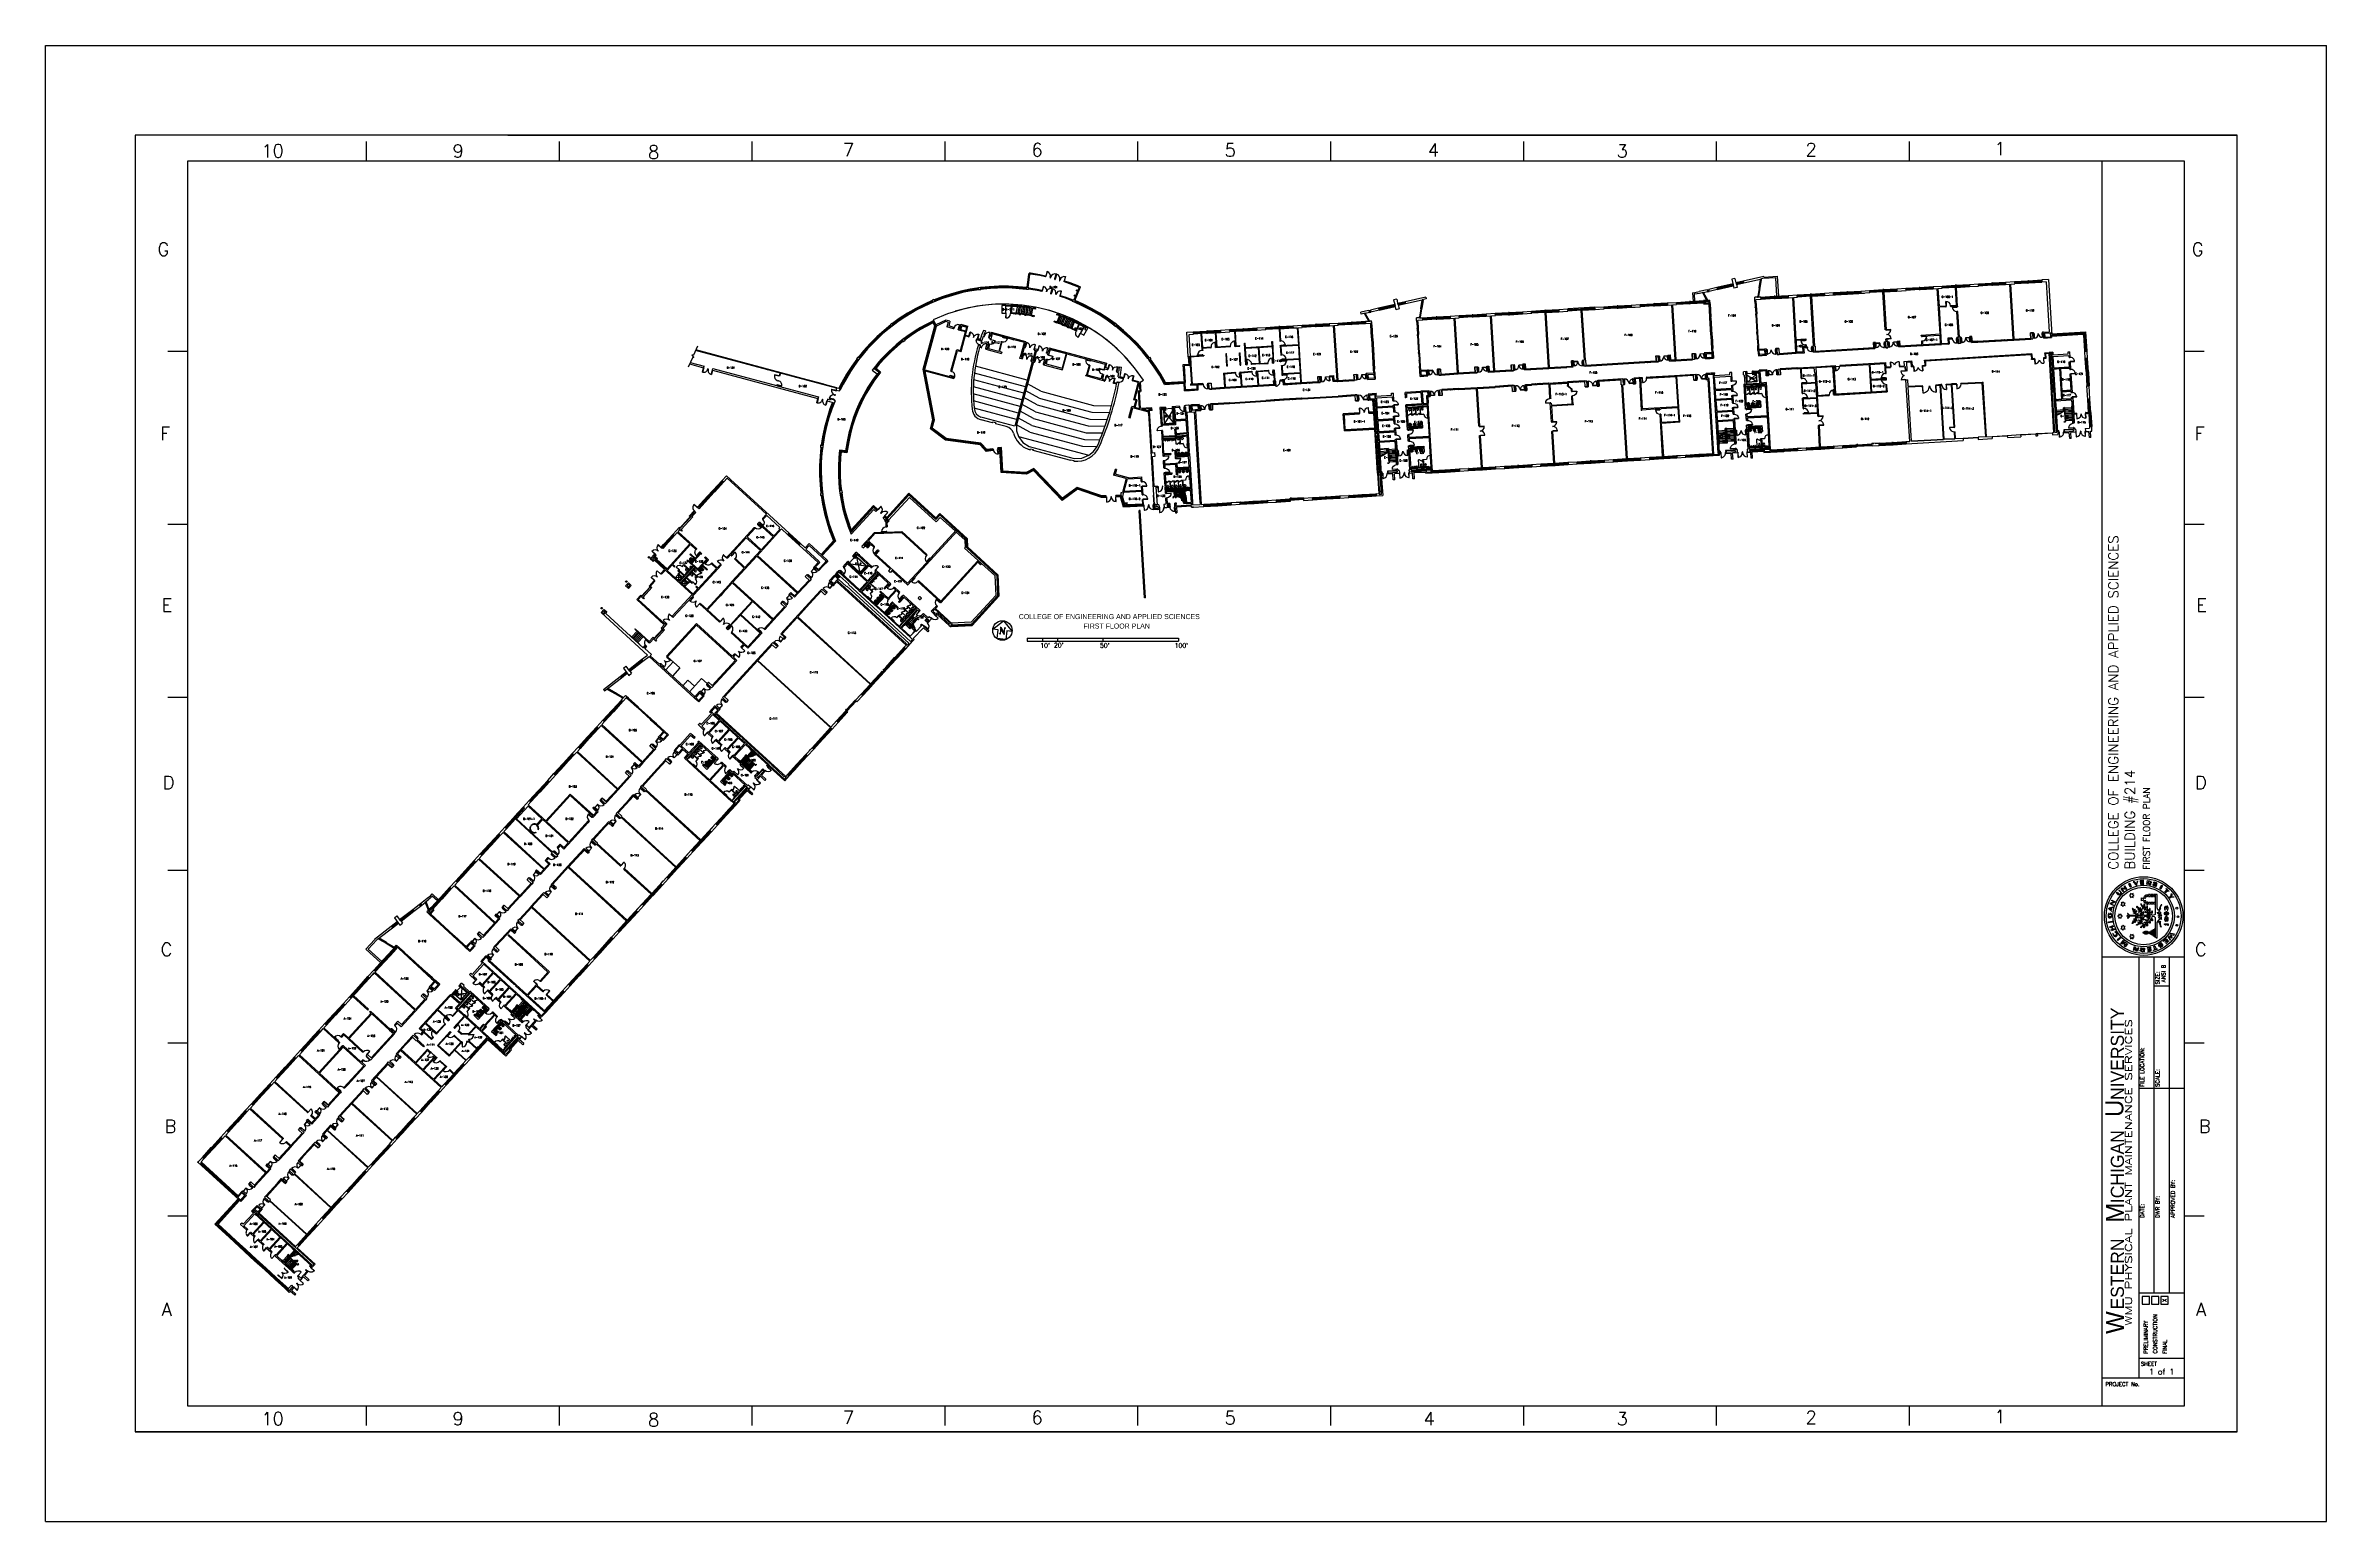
# Paper-space layout '11 x 17' of a CAD drawing. Header units: inches. Extents: x -0.4 to 16.6, y -0.2 to 10.8.
# The model-space entities are those that its viewports show. They can reach past a viewport. Long polylines and large blocks are cut down to what shows.
import ezdxf
from ezdxf.enums import TextEntityAlignment as Align

# ---------------------------------------------------------------- set-up
doc = ezdxf.new("R2010")
doc.units = ezdxf.units.IN
doc.header["$LTSCALE"] = 48
doc.header["$MEASUREMENT"] = 0
doc.linetypes.add('DASHED', pattern=[0.75, 0.5, -0.25])
doc.linetypes.add('HIDDEN', pattern=[0.375, 0.25, -0.125])
doc.layers.get('0').update_dxf_attribs({"linetype": 'CONTINUOUS'})
for name, color, linetype in [('A-DOOR', 5, 'CONTINUOUS'), ('A-FLOR-STRS', 4, 'CONTINUOUS'), ('A-FURN', 6, 'CONTINUOUS'), ('A-GLAZ', 1, 'CONTINUOUS'), ('A-GLAZ-DETL', 5, 'CONTINUOUS'), ('A-NRTH', 3, 'CONTINUOUS'), ('A-SCAL', 7, 'CONTINUOUS'), ('A-TEXT', 3, 'CONTINUOUS'), ('A-WALL', 7, 'CONTINUOUS'), ('A-WALL-SHLF', 3, 'CONTINUOUS'), ('A-WALL-SILL', 3, 'CONTINUOUS'), ('SP-RMNO', 7, 'CONTINUOUS'), ('SP-ROOM', 7, 'CONTINUOUS'), ('SP-ROOMF', 7, 'CONTINUOUS'), ('X-TTLB', 7, 'CONTINUOUS')]:
    doc.layers.add(name, color=color, linetype=linetype)
doc.layers.add('REF-POINT', color=1, linetype='CONTINUOUS', plot=False)
doc.styles.add('ADESK1', font='romans')
doc.styles.add('ARCH', font='arch.shx')
doc.styles.add('ROMANC', font='romanc', dxfattribs={"height": 6})
doc.styles.add('ROMAND', font='romand', dxfattribs={"height": 0.1})
doc.styles.add('ROMANS', font='ROMANS', dxfattribs={"width": 0.78})
doc.styles.get("Standard").update_dxf_attribs({"font": 'ROMANS.SHX'})
doc.styles.add('TITLE$0$AU101', font='AU101S01.SHX', dxfattribs={"height": 16})

# ---------------------------------------------------------------- blocks, each defined once
blk = doc.blocks.new('11 x 17 TITLEBLOCK')
at = {"layer": 'X-TTLB'}
for p, q in [((-19.645, 6.393), (-2.645, 6.393)), ((-19.645, -4.607), (-19.645, 6.393)), ((-2.645, -4.607), (-2.645, 6.393)), ((-3.311, 5.726), (-18.978, 5.726)), ((-18.978, 5.726), (-18.978, -3.94)), ((-17.253, 5.531), (-17.253, 5.677)), ((-16.2, 5.726), (-3.311, 5.726)), ((-15.815, 5.531), (-15.815, 5.677)), ((-14.378, 5.531), (-14.378, 5.677)), ((-12.94, 5.531), (-12.94, 5.677)), ((-11.503, 5.531), (-11.503, 5.677)), ((-10.065, 5.531), (-10.065, 5.677)), ((-10.065, 5.531), (-10.065, 5.677)), ((-8.628, 5.531), (-8.628, 5.677)), ((-7.19, 5.531), (-7.19, 5.677)), ((-5.753, 5.531), (-5.753, 5.677)), ((-3.311, -3.94), (-3.311, 5.726)), ((-3.702, 5.531), (-18.587, 5.531)), ((-18.587, 5.531), (-18.587, -3.745)), ((-4.315, -3.745), (-4.315, 5.531)), ((-3.702, -3.745), (-3.702, 5.531)), ((-3.702, 4.115), (-3.702, 5.531)), ((-18.734, 4.115), (-18.587, 4.115)), ((-3.702, 4.115), (-3.555, 4.115)), ((-18.734, 2.826), (-18.587, 2.826)), ((-3.702, 2.826), (-3.555, 2.826)), ((-18.734, 1.537), (-18.587, 1.537)), ((-3.702, 1.537), (-3.555, 1.537)), ((-18.734, 0.248), (-18.587, 0.248)), ((-18.734, 0.248), (-18.587, 0.248)), ((-3.702, 0.248), (-3.555, 0.248)), ((-3.702, 0.248), (-3.555, 0.248)), ((-4.219, 0.012), (-4.219, 0.012)), ((-4.007, 0.015), (-4.007, 0.015)), ((-4.006, 0.015), (-4.006, 0.015)), ((-4.005, 0.143), (-4.005, 0.145)), ((-4.005, 0.016), (-4.005, 0.016)), ((-4.005, 0.015), (-4.005, 0.015)), ((-4.004, 0.016), (-4.004, 0.016)), ((-4.003, 0.016), (-4.003, 0.016)), ((-4.002, 0.017), (-4.002, 0.017)), ((-4.002, 0.017), (-4.002, 0.017)), ((-4.001, 0.017), (-4.001, 0.017)), ((-4, 0.018), (-4, 0.018)), ((-4, 0.018), (-4, 0.018)), ((-3.999, 0.018), (-3.999, 0.018)), ((-3.998, 0.018), (-3.998, 0.018)), ((-3.997, 0.019), (-3.997, 0.019)), ((-3.997, 0.019), (-3.997, 0.019)), ((-3.996, 0.019), (-3.996, 0.019)), ((-3.995, 0.02), (-3.995, 0.02)), ((-3.994, 0.02), (-3.994, 0.02)), ((-3.984, 0.142), (-3.979, 0.169)), ((-3.976, 0.141), (-3.984, 0.142)), ((-3.979, 0.169), (-3.959, 0.166)), ((-3.974, 0.151), (-3.976, 0.141)), ((-3.975, -0.006), (-3.975, 0.008)), ((-3.972, 0.166), (-3.974, 0.153)), ((-3.974, 0.153), (-3.965, 0.151)), ((-3.968, 0.15), (-3.974, 0.151)), ((-3.962, 0.165), (-3.972, 0.166)), ((-3.962, 0.138), (-3.968, 0.15)), ((-3.965, 0.151), (-3.959, 0.152)), ((-3.959, 0.163), (-3.962, 0.165)), ((-3.954, 0.137), (-3.962, 0.138)), ((-3.954, 0.15), (-3.961, 0.149)), ((-3.961, 0.149), (-3.954, 0.137)), ((-3.959, 0.166), (-3.954, 0.163)), ((-3.957, 0.16), (-3.959, 0.163)), ((-3.959, 0.152), (-3.957, 0.156)), ((-3.957, 0.156), (-3.957, 0.16)), ((-3.954, 0.163), (-3.95, 0.158)), ((-3.951, 0.153), (-3.954, 0.15)), ((-3.954, 0.137), (-3.954, 0.137)), ((-3.952, 0.065), (-3.952, 0.051)), ((-3.95, 0.158), (-3.951, 0.153)), ((-3.909, 0.135), (-3.909, 0.135)), ((-3.816, 0.089), (-3.816, 0.089)), ((-3.781, 0.045), (-3.781, 0.045)), ((-4.267, -0.041), (-4.267, -0.04)), ((-4.257, -0.004), (-4.257, -0.005)), ((-4.243, -0.061), (-4.243, -0.06)), ((-4.131, -0.093), (-4.135, -0.096)), ((-4.135, -0.096), (-4.135, -0.097)), ((-4.131, -0.096), (-4.135, -0.097)), ((-4.124, -0.091), (-4.131, -0.093)), ((-4.124, -0.098), (-4.131, -0.096)), ((-4.127, -0.076), (-4.127, -0.078)), ((-4.125, -0.076), (-4.127, -0.076)), ((-4.127, -0.078), (-4.126, -0.081)), ((-4.127, -0.111), (-4.126, -0.108)), ((-4.127, -0.112), (-4.127, -0.111)), ((-4.125, -0.113), (-4.127, -0.112)), ((-4.126, -0.081), (-4.119, -0.092)), ((-4.126, -0.108), (-4.119, -0.097)), ((-4.12, -0.08), (-4.125, -0.076)), ((-4.12, -0.109), (-4.125, -0.113)), ((-4.119, -0.092), (-4.124, -0.091)), ((-4.119, -0.097), (-4.124, -0.098)), ((-4.116, -0.085), (-4.12, -0.08)), ((-4.116, -0.104), (-4.12, -0.109)), ((-4.116, -0.09), (-4.116, -0.085)), ((-4.116, -0.092), (-4.116, -0.09)), ((-4.063, -0.092), (-4.116, -0.092)), ((-4.116, -0.096), (-4.116, -0.098)), ((-4.063, -0.097), (-4.116, -0.096)), ((-4.116, -0.098), (-4.116, -0.104)), ((-4.093, -0.038), (-4.093, -0.04)), ((-4.09, -0.038), (-4.093, -0.038)), ((-4.093, -0.04), (-4.089, -0.045)), ((-4.093, -0.149), (-4.089, -0.144)), ((-4.093, -0.15), (-4.093, -0.149)), ((-4.09, -0.15), (-4.093, -0.15)), ((-4.084, -0.042), (-4.09, -0.038)), ((-4.084, -0.147), (-4.09, -0.15)), ((-4.089, -0.045), (-4.083, -0.048)), ((-4.089, -0.144), (-4.083, -0.141)), ((-4.088, -0.053), (-4.088, -0.056)), ((-4.084, -0.053), (-4.088, -0.053)), ((-4.088, -0.056), (-4.084, -0.058)), ((-4.088, -0.133), (-4.084, -0.131)), ((-4.088, -0.135), (-4.088, -0.133)), ((-4.084, -0.136), (-4.088, -0.135)), ((-4.082, -0.045), (-4.084, -0.042)), ((-4.08, -0.053), (-4.084, -0.053)), ((-4.084, -0.058), (-4.078, -0.058)), ((-4.084, -0.131), (-4.078, -0.131)), ((-4.08, -0.136), (-4.084, -0.136)), ((-4.082, -0.144), (-4.084, -0.147)), ((-4.083, -0.048), (-4.077, -0.055)), ((-4.083, -0.141), (-4.077, -0.134)), ((-4.081, -0.047), (-4.082, -0.045)), ((-4.081, -0.07), (-4.082, -0.072)), ((-4.082, -0.073), (-4.082, -0.072)), ((-4.082, -0.072), (-4.079, -0.074)), ((-4.082, -0.116), (-4.079, -0.115)), ((-4.081, -0.118), (-4.082, -0.116)), ((-4.081, -0.142), (-4.082, -0.144)), ((-4.074, -0.054), (-4.081, -0.047)), ((-4.077, -0.069), (-4.081, -0.07)), ((-4.077, -0.12), (-4.081, -0.118)), ((-4.074, -0.135), (-4.081, -0.142)), ((-4.077, -0.055), (-4.08, -0.053)), ((-4.077, -0.134), (-4.08, -0.136)), ((-4.079, -0.074), (-4.073, -0.074)), ((-4.079, -0.115), (-4.073, -0.115)), ((-4.078, -0.058), (-4.077, -0.057)), ((-4.078, -0.131), (-4.077, -0.132)), ((-4.077, -0.057), (-4.069, -0.068)), ((-4.073, -0.067), (-4.077, -0.069)), ((-4.073, -0.121), (-4.077, -0.12)), ((-4.077, -0.132), (-4.069, -0.121)), ((-4.073, -0.045), (-4.074, -0.046)), ((-4.074, -0.046), (-4.073, -0.048)), ((-4.073, -0.048), (-4.074, -0.054)), ((-4.073, -0.141), (-4.074, -0.135)), ((-4.074, -0.143), (-4.073, -0.141)), ((-4.074, -0.142), (-4.074, -0.143)), ((-4.073, -0.144), (-4.074, -0.143)), ((-4.071, -0.046), (-4.073, -0.045)), ((-4.073, -0.057), (-4.071, -0.054)), ((-4.066, -0.066), (-4.073, -0.057)), ((-4.069, -0.068), (-4.073, -0.067)), ((-4.073, -0.074), (-4.069, -0.071)), ((-4.073, -0.115), (-4.069, -0.118)), ((-4.069, -0.121), (-4.073, -0.121)), ((-4.066, -0.123), (-4.073, -0.132)), ((-4.073, -0.132), (-4.071, -0.135)), ((-4.071, -0.143), (-4.073, -0.144)), ((-4.07, -0.05), (-4.071, -0.046)), ((-4.071, -0.054), (-4.07, -0.05)), ((-4.071, -0.135), (-4.07, -0.139)), ((-4.07, -0.139), (-4.071, -0.143)), ((-4.069, -0.071), (-4.063, -0.092)), ((-4.069, -0.118), (-4.063, -0.097)), ((-4.064, -0.058), (-4.066, -0.066)), ((-4.064, -0.131), (-4.066, -0.123)), ((-4.065, -0.07), (-4.062, -0.067)), ((-4.058, -0.086), (-4.065, -0.07)), ((-4.058, -0.102), (-4.065, -0.118)), ((-4.065, -0.118), (-4.062, -0.122)), ((-4.062, -0.056), (-4.064, -0.058)), ((-4.062, -0.132), (-4.064, -0.131)), ((-4.059, -0.058), (-4.062, -0.056)), ((-4.062, -0.067), (-4.059, -0.061)), ((-4.062, -0.122), (-4.059, -0.128)), ((-4.059, -0.131), (-4.062, -0.132)), ((-4.059, -0.025), (-4.061, -0.027)), ((-4.061, -0.027), (-4.061, -0.029)), ((-4.061, -0.029), (-4.059, -0.031)), ((-4.061, -0.16), (-4.059, -0.158)), ((-4.061, -0.162), (-4.061, -0.16)), ((-4.059, -0.164), (-4.061, -0.162)), ((-4.055, -0.025), (-4.059, -0.025)), ((-4.059, -0.031), (-4.053, -0.032)), ((-4.059, -0.061), (-4.059, -0.058)), ((-4.059, -0.128), (-4.059, -0.131)), ((-4.059, -0.158), (-4.053, -0.156)), ((-4.055, -0.163), (-4.059, -0.164)), ((-4.055, -0.082), (-4.058, -0.086)), ((-4.055, -0.107), (-4.058, -0.102)), ((-4.057, -0.089), (-4.055, -0.088)), ((-4.057, -0.092), (-4.057, -0.089)), ((-4.015, -0.091), (-4.057, -0.092)), ((-4.015, -0.098), (-4.057, -0.097)), ((-4.057, -0.097), (-4.057, -0.1)), ((-4.057, -0.1), (-4.055, -0.101)), ((-4.05, -0.027), (-4.055, -0.025)), ((-4.052, -0.078), (-4.055, -0.082)), ((-4.055, -0.088), (-4.052, -0.087)), ((-4.055, -0.101), (-4.052, -0.102)), ((-4.052, -0.11), (-4.055, -0.107)), ((-4.05, -0.161), (-4.055, -0.163)), ((-4.053, -0.032), (-4.05, -0.033)), ((-4.053, -0.156), (-4.05, -0.155)), ((-4.048, -0.077), (-4.052, -0.078)), ((-4.052, -0.087), (-4.048, -0.083)), ((-4.052, -0.102), (-4.048, -0.106)), ((-4.048, -0.112), (-4.052, -0.11)), ((-4.049, -0.031), (-4.05, -0.027)), ((-4.05, -0.033), (-4.038, -0.045)), ((-4.049, -0.046), (-4.05, -0.048)), ((-4.05, -0.048), (-4.048, -0.049)), ((-4.05, -0.141), (-4.048, -0.139)), ((-4.049, -0.143), (-4.05, -0.141)), ((-4.05, -0.155), (-4.038, -0.144)), ((-4.049, -0.158), (-4.05, -0.161)), ((-4.044, -0.033), (-4.049, -0.031)), ((-4.047, -0.044), (-4.049, -0.046)), ((-4.047, -0.144), (-4.049, -0.143)), ((-4.044, -0.155), (-4.049, -0.158)), ((-4.048, -0.049), (-4.039, -0.048)), ((-4.048, -0.08), (-4.048, -0.077)), ((-4.048, -0.083), (-4.048, -0.08)), ((-4.048, -0.106), (-4.048, -0.109)), ((-4.048, -0.109), (-4.048, -0.112)), ((-4.048, -0.139), (-4.039, -0.141)), ((-4.042, -0.044), (-4.047, -0.044)), ((-4.042, -0.144), (-4.047, -0.144)), ((-4.044, -0.06), (-4.045, -0.063)), ((-4.045, -0.063), (-4.042, -0.065)), ((-4.045, -0.125), (-4.042, -0.124)), ((-4.044, -0.129), (-4.045, -0.125)), ((-4.035, -0.042), (-4.044, -0.033)), ((-4.039, -0.059), (-4.044, -0.06)), ((-4.039, -0.13), (-4.044, -0.129)), ((-4.035, -0.146), (-4.044, -0.155)), ((-4.038, -0.045), (-4.042, -0.044)), ((-4.042, -0.065), (-4.033, -0.064)), ((-4.042, -0.124), (-4.033, -0.125)), ((-4.038, -0.144), (-4.042, -0.144)), ((-4.039, -0.048), (-4.028, -0.059)), ((-4.032, -0.059), (-4.039, -0.059)), ((-4.032, -0.13), (-4.039, -0.13)), ((-4.039, -0.141), (-4.028, -0.13)), ((-4.034, -0.078), (-4.036, -0.08)), ((-4.036, -0.08), (-4.035, -0.082)), ((-4.036, -0.109), (-4.035, -0.107)), ((-4.034, -0.111), (-4.036, -0.109)), ((-4.033, -0.034), (-4.035, -0.038)), ((-4.035, -0.038), (-4.035, -0.042)), ((-4.035, -0.082), (-4.031, -0.084)), ((-4.035, -0.107), (-4.031, -0.104)), ((-4.035, -0.151), (-4.035, -0.146)), ((-4.033, -0.154), (-4.035, -0.151)), ((-4.027, -0.076), (-4.034, -0.078)), ((-4.027, -0.113), (-4.034, -0.111)), ((-4.031, -0.034), (-4.033, -0.034)), ((-4.033, -0.064), (-4.027, -0.062)), ((-4.033, -0.125), (-4.027, -0.126)), ((-4.031, -0.155), (-4.033, -0.154)), ((-4.032, -0.046), (-4.031, -0.044)), ((-4.024, -0.058), (-4.032, -0.046)), ((-4.028, -0.059), (-4.032, -0.059)), ((-4.028, -0.13), (-4.032, -0.13)), ((-4.024, -0.131), (-4.032, -0.143)), ((-4.032, -0.143), (-4.031, -0.144)), ((-4.03, -0.035), (-4.031, -0.034)), ((-4.031, -0.044), (-4.03, -0.04)), ((-4.031, -0.084), (-4.021, -0.083)), ((-4.031, -0.104), (-4.021, -0.106)), ((-4.031, -0.144), (-4.03, -0.149)), ((-4.03, -0.154), (-4.031, -0.155)), ((-4.03, -0.04), (-4.03, -0.035)), ((-4.03, -0.149), (-4.03, -0.154)), ((-4.028, -0.005), (-4.029, -0.006)), ((-4.029, -0.006), (-4.028, -0.01)), ((-4.024, -0.007), (-4.028, -0.005)), ((-4.028, -0.01), (-4.026, -0.015)), ((-4.027, -0.062), (-4.018, -0.077)), ((-4.022, -0.076), (-4.027, -0.076)), ((-4.027, -0.126), (-4.018, -0.111)), ((-4.022, -0.113), (-4.027, -0.113)), ((-4.026, -0.015), (-4.023, -0.02)), ((-4.026, -0.173), (-4.023, -0.168)), ((-4.02, -0.013), (-4.024, -0.007)), ((-4.023, -0.045), (-4.024, -0.047)), ((-4.024, -0.047), (-4.024, -0.052)), ((-4.024, -0.052), (-4.024, -0.058)), ((-4.024, -0.137), (-4.024, -0.131)), ((-4.024, -0.141), (-4.024, -0.137)), ((-4.023, -0.144), (-4.024, -0.141)), ((-4.023, -0.02), (-4.019, -0.022)), ((-4.021, -0.045), (-4.023, -0.045)), ((-4.021, -0.144), (-4.023, -0.144)), ((-4.023, -0.168), (-4.019, -0.167)), ((-4.022, -0.061), (-4.021, -0.059)), ((-4.011, -0.074), (-4.022, -0.061)), ((-4.018, -0.077), (-4.022, -0.076)), ((-4.018, -0.111), (-4.022, -0.113)), ((-4.011, -0.114), (-4.022, -0.127)), ((-4.022, -0.127), (-4.021, -0.129)), ((-4.02, -0.045), (-4.021, -0.045)), ((-4.021, -0.059), (-4.02, -0.056)), ((-4.021, -0.083), (-4.018, -0.081)), ((-4.021, -0.106), (-4.018, -0.107)), ((-4.021, -0.129), (-4.02, -0.133)), ((-4.02, -0.143), (-4.021, -0.144)), ((-4.017, -0.017), (-4.02, -0.013)), ((-4.019, -0.05), (-4.02, -0.045)), ((-4.02, -0.056), (-4.019, -0.05)), ((-4.02, -0.133), (-4.019, -0.138)), ((-4.019, -0.138), (-4.02, -0.143)), ((-4.019, -0.022), (-4.017, -0.022)), ((-4.016, -0.033), (-4.019, -0.035)), ((-4.019, -0.035), (-4.018, -0.038)), ((-4.019, -0.138), (-4.019, -0.139)), ((-4.019, -0.153), (-4.018, -0.151)), ((-4.016, -0.156), (-4.019, -0.153)), ((-4.019, -0.167), (-4.017, -0.167)), ((-4.018, -0.038), (-4.016, -0.04)), ((-4.018, -0.081), (-4.015, -0.091)), ((-4.018, -0.107), (-4.015, -0.098)), ((-4.018, -0.151), (-4.016, -0.149)), ((-4.016, -0.018), (-4.017, -0.017)), ((-4.017, -0.022), (-4.005, -0.029)), ((-4.017, -0.167), (-4.005, -0.159)), ((-4.011, -0.021), (-4.016, -0.018)), ((-4.01, -0.03), (-4.016, -0.033)), ((-4.016, -0.04), (-4.009, -0.036)), ((-4.016, -0.149), (-4.009, -0.153)), ((-4.01, -0.159), (-4.016, -0.156)), ((-4.011, -0.168), (-4.016, -0.17)), ((-4.003, -0.024), (-4.011, -0.021)), ((-4.01, -0.069), (-4.011, -0.074)), ((-4.01, -0.12), (-4.011, -0.114)), ((-4.003, -0.164), (-4.011, -0.168)), ((-4.005, -0.029), (-4.01, -0.03)), ((-4.009, -0.064), (-4.01, -0.069)), ((-4.01, -0.078), (-4.008, -0.076)), ((-4.007, -0.084), (-4.01, -0.078)), ((-4.007, -0.105), (-4.01, -0.111)), ((-4.01, -0.111), (-4.008, -0.113)), ((-4.009, -0.125), (-4.01, -0.12)), ((-4.005, -0.159), (-4.01, -0.159)), ((-4.009, -0.036), (-4.004, -0.032)), ((-4.007, -0.062), (-4.009, -0.064)), ((-4.007, -0.127), (-4.009, -0.125)), ((-4.009, -0.153), (-4.004, -0.157)), ((-4.008, -0.076), (-4.005, -0.072)), ((-4.008, -0.113), (-4.005, -0.117)), ((-4.005, -0.063), (-4.007, -0.062)), ((-4.003, -0.091), (-4.007, -0.084)), ((-4.003, -0.098), (-4.007, -0.105)), ((-4.005, -0.125), (-4.007, -0.127)), ((-4.005, -0.007), (-4.006, -0.009)), ((-4.006, -0.009), (-4.006, -0.013)), ((-4.006, -0.013), (-4.005, -0.019)), ((-4.006, -0.176), (-4.005, -0.17)), ((-4.003, -0.007), (-4.005, -0.007)), ((-4.005, -0.019), (-4.003, -0.024)), ((-4.004, -0.066), (-4.005, -0.063)), ((-4.005, -0.072), (-4.004, -0.066)), ((-4.005, -0.117), (-4.004, -0.122)), ((-4.004, -0.122), (-4.005, -0.125)), ((-4.005, -0.17), (-4.003, -0.164)), ((-4.004, -0.032), (-4.001, -0.03)), ((-4.004, -0.123), (-4.004, -0.122)), ((-4.004, -0.157), (-4.001, -0.159)), ((-4.001, -0.01), (-4.003, -0.007)), ((-4.002, -0.045), (-4.003, -0.047)), ((-4.003, -0.047), (-4.002, -0.048)), ((-3.956, -0.091), (-4.003, -0.091)), ((-3.956, -0.098), (-4.003, -0.098)), ((-4.003, -0.142), (-4.002, -0.141)), ((-4.002, -0.144), (-4.003, -0.142)), ((-3.996, -0.042), (-4.002, -0.045)), ((-4.002, -0.048), (-3.998, -0.049)), ((-4.002, -0.141), (-3.998, -0.14)), ((-4.002, -0.142), (-4.002, -0.142)), ((-3.996, -0.146), (-4.002, -0.144)), ((-3.999, -0.014), (-4.001, -0.01)), ((-4.001, -0.03), (-3.987, -0.042)), ((-4.001, -0.159), (-3.987, -0.146)), ((-4, -0.026), (-3.998, -0.023)), ((-3.997, -0.026), (-4, -0.026)), ((-3.997, -0.162), (-4, -0.163)), ((-4, -0.163), (-3.998, -0.165)), ((-3.998, -0.018), (-3.999, -0.014)), ((-3.998, -0.023), (-3.998, -0.018)), ((-3.998, -0.049), (-3.992, -0.047)), ((-3.998, -0.14), (-3.992, -0.141)), ((-3.998, -0.165), (-3.998, -0.171)), ((-3.988, -0.032), (-3.997, -0.026)), ((-3.994, -0.061), (-3.997, -0.065)), ((-3.997, -0.065), (-3.996, -0.066)), ((-3.997, -0.124), (-3.996, -0.122)), ((-3.994, -0.127), (-3.997, -0.124)), ((-3.988, -0.157), (-3.997, -0.162)), ((-3.99, -0.042), (-3.996, -0.042)), ((-3.996, -0.066), (-3.992, -0.068)), ((-3.996, -0.122), (-3.992, -0.121)), ((-3.99, -0.147), (-3.996, -0.146)), ((-3.987, -0.059), (-3.994, -0.061)), ((-3.987, -0.13), (-3.994, -0.127)), ((-3.992, -0.047), (-3.985, -0.045)), ((-3.992, -0.068), (-3.982, -0.066)), ((-3.992, -0.121), (-3.982, -0.123)), ((-3.992, -0.141), (-3.985, -0.143)), ((-3.987, -0.042), (-3.99, -0.042)), ((-3.987, -0.146), (-3.99, -0.147)), ((-3.983, -0.037), (-3.988, -0.032)), ((-3.983, -0.152), (-3.988, -0.157)), ((-3.981, -0.058), (-3.987, -0.059)), ((-3.981, -0.131), (-3.987, -0.13)), ((-3.985, -0.045), (-3.973, -0.06)), ((-3.985, -0.143), (-3.973, -0.129)), ((-3.983, -0.02), (-3.984, -0.024)), ((-3.984, -0.024), (-3.984, -0.032)), ((-3.984, -0.032), (-3.983, -0.037)), ((-3.979, -0.077), (-3.984, -0.08)), ((-3.984, -0.08), (-3.982, -0.083)), ((-3.984, -0.108), (-3.982, -0.106)), ((-3.979, -0.112), (-3.984, -0.108)), ((-3.984, -0.156), (-3.983, -0.152)), ((-3.984, -0.164), (-3.984, -0.156)), ((-3.983, -0.168), (-3.984, -0.164)), ((-3.982, -0.019), (-3.983, -0.02)), ((-3.982, -0.17), (-3.983, -0.168)), ((-3.98, -0.019), (-3.982, -0.019)), ((-3.982, -0.066), (-3.973, -0.063)), ((-3.982, -0.083), (-3.98, -0.084)), ((-3.982, -0.106), (-3.98, -0.105)), ((-3.982, -0.123), (-3.973, -0.126)), ((-3.98, -0.169), (-3.982, -0.17)), ((-3.978, -0.058), (-3.981, -0.058)), ((-3.978, -0.13), (-3.981, -0.131)), ((-3.979, -0.022), (-3.98, -0.019)), ((-3.98, -0.04), (-3.979, -0.037)), ((-3.978, -0.041), (-3.98, -0.04)), ((-3.98, -0.084), (-3.973, -0.084)), ((-3.98, -0.105), (-3.973, -0.104)), ((-3.978, -0.147), (-3.98, -0.149)), ((-3.98, -0.149), (-3.979, -0.152)), ((-3.979, -0.167), (-3.98, -0.169)), ((-3.978, -0.025), (-3.979, -0.022)), ((-3.979, -0.037), (-3.978, -0.032)), ((-3.972, -0.076), (-3.979, -0.077)), ((-3.972, -0.113), (-3.979, -0.112)), ((-3.979, -0.152), (-3.978, -0.156)), ((-3.978, -0.164), (-3.979, -0.167)), ((-3.978, -0.028), (-3.978, -0.025)), ((-3.978, -0.032), (-3.978, -0.028)), ((-3.971, -0.049), (-3.978, -0.041)), ((-3.973, -0.06), (-3.978, -0.058)), ((-3.973, -0.129), (-3.978, -0.13)), ((-3.971, -0.14), (-3.978, -0.147)), ((-3.978, -0.156), (-3.978, -0.161)), ((-3.978, -0.161), (-3.978, -0.164)), ((-3.973, -0.063), (-3.96, -0.08)), ((-3.973, -0.084), (-3.961, -0.083)), ((-3.973, -0.104), (-3.961, -0.106)), ((-3.973, -0.126), (-3.96, -0.109)), ((-3.965, -0.079), (-3.972, -0.076)), ((-3.965, -0.11), (-3.972, -0.113)), ((-3.964, -0.057), (-3.971, -0.049)), ((-3.964, -0.132), (-3.971, -0.14)), ((-3.96, -0.08), (-3.965, -0.079)), ((-3.96, -0.109), (-3.965, -0.11)), ((-3.963, -0.04), (-3.964, -0.044)), ((-3.964, -0.044), (-3.964, -0.05)), ((-3.964, -0.05), (-3.964, -0.057)), ((-3.964, -0.138), (-3.964, -0.132)), ((-3.964, -0.145), (-3.964, -0.138)), ((-3.963, -0.149), (-3.964, -0.145)), ((-3.961, -0.04), (-3.963, -0.04)), ((-3.961, -0.149), (-3.963, -0.149)), ((-3.96, -0.04), (-3.961, -0.04)), ((-3.961, -0.06), (-3.96, -0.058)), ((-3.951, -0.074), (-3.961, -0.06)), ((-3.961, -0.083), (-3.956, -0.091)), ((-3.961, -0.106), (-3.956, -0.098)), ((-3.951, -0.114), (-3.961, -0.129)), ((-3.961, -0.129), (-3.96, -0.131)), ((-3.96, -0.149), (-3.961, -0.149)), ((-3.959, -0.041), (-3.96, -0.04)), ((-3.96, -0.058), (-3.958, -0.051)), ((-3.96, -0.131), (-3.958, -0.137)), ((-3.959, -0.148), (-3.96, -0.149)), ((-3.958, -0.046), (-3.959, -0.041)), ((-3.958, -0.143), (-3.959, -0.148)), ((-3.958, -0.05), (-3.958, -0.046)), ((-3.958, -0.051), (-3.958, -0.05)), ((-3.958, -0.137), (-3.958, -0.139)), ((-3.958, -0.139), (-3.958, -0.143)), ((-3.949, -0.067), (-3.951, -0.074)), ((-3.949, -0.122), (-3.951, -0.114)), ((-3.946, -0.059), (-3.949, -0.067)), ((-3.949, -0.08), (-3.946, -0.078)), ((-3.943, -0.09), (-3.949, -0.08)), ((-3.943, -0.099), (-3.949, -0.109)), ((-3.949, -0.109), (-3.946, -0.111)), ((-3.946, -0.13), (-3.949, -0.122)), ((-3.944, -0.058), (-3.946, -0.059)), ((-3.946, -0.078), (-3.942, -0.069)), ((-3.946, -0.111), (-3.942, -0.12)), ((-3.944, -0.131), (-3.946, -0.13)), ((-3.942, -0.058), (-3.944, -0.058)), ((-3.942, -0.13), (-3.944, -0.131)), ((-3.926, -0.087), (-3.943, -0.09)), ((-3.926, -0.102), (-3.943, -0.099)), ((-3.942, -0.06), (-3.942, -0.058)), ((-3.941, -0.063), (-3.942, -0.06)), ((-3.942, -0.069), (-3.941, -0.063)), ((-3.942, -0.12), (-3.941, -0.125)), ((-3.941, -0.125), (-3.942, -0.128)), ((-3.942, -0.128), (-3.942, -0.13)), ((-3.921, -0.083), (-3.926, -0.087)), ((-3.921, -0.105), (-3.926, -0.102)), ((-3.92, -0.081), (-3.921, -0.083)), ((-3.92, -0.107), (-3.921, -0.105)), ((-3.895, -0.109), (-3.892, -0.112)), ((-3.873, -0.121), (-3.873, -0.12)), ((-3.871, -0.094), (-3.871, -0.094)), ((-3.831, -0.13), (-3.831, -0.131)), ((-4.029, -0.182), (-4.028, -0.179)), ((-4.028, -0.184), (-4.029, -0.182)), ((-4.028, -0.179), (-4.026, -0.173)), ((-4.024, -0.181), (-4.028, -0.184)), ((-4.02, -0.175), (-4.024, -0.181)), ((-4.017, -0.172), (-4.02, -0.175)), ((-4.016, -0.17), (-4.017, -0.172)), ((-4.006, -0.179), (-4.006, -0.176)), ((-4.005, -0.182), (-4.006, -0.179)), ((-4.003, -0.182), (-4.005, -0.182)), ((-4.001, -0.179), (-4.003, -0.182)), ((-3.999, -0.174), (-4.001, -0.179)), ((-3.998, -0.171), (-3.999, -0.174)), ((-3.995, -0.218), (-3.994, -0.217)), ((-3.995, -0.219), (-3.995, -0.218)), ((-3.995, -0.22), (-3.995, -0.219)), ((-3.994, -0.221), (-3.995, -0.22)), ((-3.994, -0.217), (-3.993, -0.216)), ((-3.992, -0.222), (-3.994, -0.221)), ((-3.993, -0.216), (-3.991, -0.216)), ((-3.991, -0.222), (-3.992, -0.222)), ((-3.991, -0.216), (-3.99, -0.216)), ((-3.99, -0.222), (-3.991, -0.222)), ((-3.99, -0.215), (-3.989, -0.215)), ((-3.99, -0.216), (-3.99, -0.215)), ((-3.99, -0.223), (-3.99, -0.222)), ((-3.989, -0.223), (-3.99, -0.223)), ((-3.989, -0.215), (-3.988, -0.215)), ((-3.988, -0.223), (-3.989, -0.223)), ((-3.988, -0.215), (-3.987, -0.215)), ((-3.988, -0.215), (-3.988, -0.215)), ((-3.988, -0.223), (-3.988, -0.223)), ((-3.987, -0.223), (-3.988, -0.223)), ((-3.987, -0.215), (-3.986, -0.215)), ((-3.986, -0.223), (-3.987, -0.223)), ((-3.986, -0.215), (-3.985, -0.215)), ((-3.986, -0.215), (-3.986, -0.215)), ((-3.986, -0.223), (-3.986, -0.223)), ((-3.985, -0.223), (-3.986, -0.223)), ((-3.985, -0.215), (-3.984, -0.215)), ((-3.984, -0.222), (-3.985, -0.223)), ((-3.984, -0.215), (-3.983, -0.216)), ((-3.984, -0.215), (-3.984, -0.215)), ((-3.983, -0.222), (-3.984, -0.222)), ((-3.983, -0.216), (-3.982, -0.216)), ((-3.981, -0.222), (-3.983, -0.222)), ((-3.983, -0.222), (-3.983, -0.222)), ((-3.982, -0.216), (-3.98, -0.217)), ((-3.98, -0.221), (-3.981, -0.222)), ((-3.98, -0.217), (-3.979, -0.218)), ((-3.979, -0.22), (-3.98, -0.221)), ((-3.979, -0.218), (-3.979, -0.219)), ((-3.979, -0.219), (-3.979, -0.22)), ((-3.906, -0.182), (-3.906, -0.182)), ((-3.906, -0.26), (-3.906, -0.26)), ((-3.872, -0.297), (-3.872, -0.297)), ((-3.822, -0.286), (-3.822, -0.286)), ((-3.778, -0.231), (-3.778, -0.231)), ((-4.315, -0.4), (-3.702, -0.4)), ((-4.043, -0.4), (-4.043, -3.538)), ((-3.978, -0.346), (-3.978, -0.346)), ((-3.93, -0.4), (-3.93, -2.903)), ((-3.816, -0.4), (-3.816, -2.903)), ((-3.93, -0.615), (-3.816, -0.615)), ((-18.734, -1.04), (-18.587, -1.04)), ((-3.702, -1.04), (-3.555, -1.04)), ((-4.043, -1.377), (-3.702, -1.377)), ((-18.734, -2.329), (-18.587, -2.329)), ((-3.702, -2.329), (-3.555, -2.329)), ((-4.043, -2.903), (-3.702, -2.903)), ((-4.043, -3.391), (-3.702, -3.391)), ((-4.315, -3.538), (-3.702, -3.538)), ((-18.587, -3.745), (-3.702, -3.745)), ((-17.253, -3.892), (-17.253, -3.745)), ((-15.815, -3.892), (-15.815, -3.745)), ((-14.378, -3.892), (-14.378, -3.745)), ((-12.94, -3.892), (-12.94, -3.745)), ((-11.503, -3.892), (-11.503, -3.745)), ((-10.065, -3.892), (-10.065, -3.745)), ((-10.065, -3.892), (-10.065, -3.745)), ((-8.628, -3.892), (-8.628, -3.745)), ((-7.19, -3.892), (-7.19, -3.745)), ((-5.753, -3.892), (-5.753, -3.745)), ((-3.311, -3.94), (-18.978, -3.94)), ((-18.978, -3.94), (-3.311, -3.94)), ((-19.645, -4.607), (-2.645, -4.607))]:
    blk.add_line(p, q, dxfattribs=at)
at = {"layer": 'X-TTLB', "color": 0}
for p, q in [((-4.175, 0.005), (-4.17, -0.005)), ((-4.165, 0.003), (-4.175, 0.005)), ((-4.159, 0.012), (-4.165, 0.003)), ((-4.155, 0.002), (-4.159, 0.012)), ((-4.144, 0.002), (-4.155, 0.002)), ((-4.151, -0.007), (-4.144, 0.002)), ((-4.104, 0.062), (-4.113, 0.057)), ((-4.113, 0.057), (-4.104, 0.052)), ((-4.104, 0.073), (-4.104, 0.062)), ((-4.095, 0.067), (-4.104, 0.073)), ((-4.104, 0.052), (-4.104, 0.042)), ((-4.104, 0.042), (-4.095, 0.048)), ((-4.086, 0.073), (-4.095, 0.067)), ((-4.095, 0.048), (-4.086, 0.042)), ((-4.087, 0.062), (-4.086, 0.073)), ((-4.077, 0.057), (-4.087, 0.062)), ((-4.087, 0.062), (-4.087, 0.062)), ((-4.087, 0.052), (-4.077, 0.057)), ((-4.086, 0.042), (-4.087, 0.052)), ((-4.192, -0.091), (-4.202, -0.095)), ((-4.202, -0.095), (-4.192, -0.1)), ((-4.192, -0.08), (-4.192, -0.091)), ((-4.183, -0.086), (-4.192, -0.08)), ((-4.192, -0.1), (-4.192, -0.111)), ((-4.192, -0.111), (-4.183, -0.105)), ((-4.174, -0.08), (-4.183, -0.086)), ((-4.183, -0.105), (-4.174, -0.111)), ((-4.17, -0.005), (-4.177, -0.013)), ((-4.177, -0.013), (-4.166, -0.014)), ((-4.175, -0.091), (-4.174, -0.08)), ((-4.165, -0.095), (-4.175, -0.091)), ((-4.175, -0.091), (-4.175, -0.091)), ((-4.175, -0.1), (-4.165, -0.095)), ((-4.174, -0.111), (-4.175, -0.1)), ((-4.17, -0.005), (-4.17, -0.005)), ((-4.166, -0.014), (-4.162, -0.024)), ((-4.159, -0.164), (-4.164, -0.173)), ((-4.162, -0.024), (-4.156, -0.015)), ((-4.155, -0.174), (-4.159, -0.164)), ((-4.156, -0.015), (-4.145, -0.016)), ((-4.145, -0.016), (-4.151, -0.007)), ((-4.17, -0.181), (-4.177, -0.19)), ((-4.177, -0.19), (-4.166, -0.19)), ((-4.175, -0.172), (-4.17, -0.181)), ((-4.164, -0.173), (-4.175, -0.172)), ((-4.17, -0.181), (-4.17, -0.181)), ((-4.166, -0.19), (-4.162, -0.2)), ((-4.162, -0.2), (-4.156, -0.191)), ((-4.156, -0.191), (-4.145, -0.193)), ((-4.144, -0.174), (-4.155, -0.174)), ((-4.151, -0.183), (-4.144, -0.174)), ((-4.145, -0.193), (-4.151, -0.183)), ((-4.103, -0.243), (-4.113, -0.248)), ((-4.113, -0.248), (-4.103, -0.253)), ((-4.104, -0.232), (-4.103, -0.243)), ((-4.095, -0.238), (-4.104, -0.232)), ((-4.103, -0.253), (-4.104, -0.264)), ((-4.104, -0.264), (-4.095, -0.258)), ((-4.086, -0.232), (-4.095, -0.238)), ((-4.095, -0.258), (-4.086, -0.264)), ((-4.086, -0.243), (-4.086, -0.232)), ((-4.077, -0.248), (-4.086, -0.243)), ((-4.086, -0.243), (-4.086, -0.243)), ((-4.086, -0.253), (-4.077, -0.248)), ((-4.086, -0.264), (-4.086, -0.253)), ((-4.011, -0.218), (-4.012, -0.218)), ((-4.012, -0.218), (-4.012, -0.218)), ((-4.012, -0.218), (-4.012, -0.218)), ((-4.012, -0.218), (-4.012, -0.219)), ((-4.012, -0.218), (-4.012, -0.218)), ((-4.012, -0.219), (-4.011, -0.219)), ((-4.012, -0.219), (-4.012, -0.219)), ((-4.012, -0.219), (-4.012, -0.219)), ((-4.012, -0.219), (-4.012, -0.219)), ((-4.011, -0.218), (-4.011, -0.218)), ((-4.01, -0.218), (-4.011, -0.218)), ((-4.011, -0.219), (-4.01, -0.219)), ((-4.011, -0.219), (-4.011, -0.219)), ((-4.011, -0.219), (-4.011, -0.219)), ((-4.01, -0.217), (-4.01, -0.218)), ((-4.009, -0.217), (-4.01, -0.217)), ((-4.01, -0.219), (-4.009, -0.219)), ((-4.01, -0.219), (-4.01, -0.219)), ((-4.01, -0.219), (-4.01, -0.219)), ((-4.009, -0.217), (-4.009, -0.217)), ((-4.008, -0.217), (-4.009, -0.217)), ((-4.009, -0.219), (-4.008, -0.22)), ((-4.009, -0.219), (-4.009, -0.219)), ((-4.009, -0.219), (-4.009, -0.219)), ((-4.009, -0.219), (-4.009, -0.219)), ((-4.009, -0.219), (-4.009, -0.219)), ((-4.008, -0.216), (-4.008, -0.217)), ((-4.007, -0.216), (-4.008, -0.216)), ((-4.008, -0.22), (-4.007, -0.22)), ((-4.008, -0.22), (-4.008, -0.22)), ((-4.008, -0.22), (-4.008, -0.22)), ((-4.008, -0.22), (-4.008, -0.22)), ((-4.006, -0.216), (-4.007, -0.216)), ((-4.007, -0.22), (-4.007, -0.221)), ((-4.007, -0.22), (-4.007, -0.22)), ((-4.007, -0.221), (-4.006, -0.221)), ((-4.005, -0.215), (-4.006, -0.216)), ((-4.006, -0.216), (-4.006, -0.216)), ((-4.006, -0.221), (-4.006, -0.222)), ((-4.006, -0.221), (-4.006, -0.221)), ((-4.006, -0.221), (-4.006, -0.221)), ((-4.006, -0.222), (-4.005, -0.222)), ((-4.005, -0.215), (-4.005, -0.215)), ((-4.005, -0.215), (-4.005, -0.215)), ((-4.004, -0.215), (-4.005, -0.215)), ((-4.005, -0.222), (-4.005, -0.223)), ((-4.005, -0.222), (-4.005, -0.222)), ((-4.005, -0.222), (-4.005, -0.222)), ((-4.005, -0.223), (-4.004, -0.223)), ((-4.003, -0.214), (-4.004, -0.215)), ((-4.004, -0.215), (-4.004, -0.215)), ((-4.004, -0.223), (-4.003, -0.224)), ((-4.004, -0.223), (-4.004, -0.223)), ((-4.003, -0.214), (-4.003, -0.214)), ((-4.003, -0.214), (-4.003, -0.214)), ((-4.003, -0.214), (-4.003, -0.214)), ((-4.002, -0.214), (-4.003, -0.214)), ((-4.003, -0.224), (-4.002, -0.224)), ((-4.003, -0.224), (-4.003, -0.224)), ((-4.002, -0.213), (-4.002, -0.213)), ((-4.001, -0.213), (-4.002, -0.213)), ((-4.002, -0.213), (-4.002, -0.214)), ((-4.002, -0.224), (-4.002, -0.225)), ((-4.002, -0.225), (-4.001, -0.225)), ((-4, -0.212), (-4.001, -0.213)), ((-4.001, -0.213), (-4.001, -0.213)), ((-4.001, -0.225), (-4, -0.225)), ((-4, -0.212), (-4, -0.212)), ((-4, -0.212), (-4, -0.212)), ((-3.999, -0.212), (-4, -0.212)), ((-4, -0.225), (-4, -0.226)), ((-4, -0.226), (-3.999, -0.226)), ((-3.998, -0.211), (-3.999, -0.212)), ((-3.999, -0.212), (-3.999, -0.212)), ((-3.999, -0.212), (-3.999, -0.212)), ((-3.999, -0.212), (-3.999, -0.212)), ((-3.999, -0.226), (-3.998, -0.226)), ((-3.999, -0.226), (-3.999, -0.226)), ((-3.998, -0.211), (-3.998, -0.211)), ((-3.998, -0.211), (-3.998, -0.211)), ((-3.998, -0.211), (-3.998, -0.211)), ((-3.998, -0.211), (-3.998, -0.211)), ((-3.998, -0.211), (-3.998, -0.211)), ((-3.997, -0.211), (-3.998, -0.211)), ((-3.998, -0.226), (-3.998, -0.227)), ((-3.998, -0.227), (-3.997, -0.227)), ((-3.997, -0.211), (-3.997, -0.211)), ((-3.997, -0.211), (-3.997, -0.211)), ((-3.997, -0.211), (-3.997, -0.211)), ((-3.997, -0.211), (-3.997, -0.211)), ((-3.996, -0.211), (-3.997, -0.211)), ((-3.997, -0.227), (-3.996, -0.227)), ((-3.997, -0.227), (-3.997, -0.227)), ((-3.995, -0.21), (-3.996, -0.211)), ((-3.996, -0.211), (-3.996, -0.211)), ((-3.996, -0.211), (-3.996, -0.211)), ((-3.996, -0.211), (-3.996, -0.211)), ((-3.996, -0.227), (-3.995, -0.227)), ((-3.996, -0.227), (-3.996, -0.227)), ((-3.995, -0.21), (-3.995, -0.21)), ((-3.995, -0.21), (-3.995, -0.21)), ((-3.994, -0.21), (-3.995, -0.21)), ((-3.995, -0.227), (-3.994, -0.227)), ((-3.995, -0.227), (-3.995, -0.227)), ((-3.994, -0.21), (-3.994, -0.21)), ((-3.994, -0.21), (-3.994, -0.21)), ((-3.993, -0.21), (-3.994, -0.21)), ((-3.994, -0.227), (-3.994, -0.228)), ((-3.994, -0.228), (-3.993, -0.228)), ((-3.993, -0.21), (-3.993, -0.21)), ((-3.992, -0.21), (-3.993, -0.21)), ((-3.993, -0.21), (-3.993, -0.21)), ((-3.993, -0.228), (-3.992, -0.228)), ((-3.993, -0.228), (-3.993, -0.228)), ((-3.992, -0.21), (-3.992, -0.21)), ((-3.991, -0.21), (-3.992, -0.21)), ((-3.992, -0.228), (-3.991, -0.228)), ((-3.992, -0.228), (-3.992, -0.228)), ((-3.991, -0.21), (-3.991, -0.21)), ((-3.99, -0.21), (-3.991, -0.21)), ((-3.991, -0.228), (-3.99, -0.228)), ((-3.991, -0.228), (-3.991, -0.228)), ((-3.99, -0.21), (-3.99, -0.21)), ((-3.989, -0.21), (-3.99, -0.21)), ((-3.99, -0.228), (-3.989, -0.228)), ((-3.989, -0.21), (-3.989, -0.21)), ((-3.988, -0.21), (-3.989, -0.21)), ((-3.989, -0.227), (-3.988, -0.227)), ((-3.989, -0.228), (-3.989, -0.227)), ((-3.988, -0.21), (-3.988, -0.21)), ((-3.987, -0.21), (-3.988, -0.21)), ((-3.988, -0.227), (-3.987, -0.227)), ((-3.987, -0.21), (-3.987, -0.21)), ((-3.986, -0.21), (-3.987, -0.21)), ((-3.987, -0.227), (-3.986, -0.227)), ((-3.987, -0.227), (-3.987, -0.227)), ((-3.985, -0.21), (-3.986, -0.21)), ((-3.986, -0.227), (-3.985, -0.227)), ((-3.985, -0.21), (-3.985, -0.21)), ((-3.984, -0.21), (-3.985, -0.21)), ((-3.985, -0.227), (-3.984, -0.227)), ((-3.985, -0.227), (-3.985, -0.227)), ((-3.984, -0.211), (-3.984, -0.21)), ((-3.983, -0.211), (-3.984, -0.211)), ((-3.984, -0.227), (-3.983, -0.227)), ((-3.982, -0.211), (-3.983, -0.211)), ((-3.983, -0.227), (-3.982, -0.227)), ((-3.983, -0.227), (-3.983, -0.227)), ((-3.981, -0.211), (-3.982, -0.211)), ((-3.982, -0.227), (-3.981, -0.226)), ((-3.981, -0.211), (-3.981, -0.211)), ((-3.98, -0.211), (-3.981, -0.211)), ((-3.981, -0.226), (-3.98, -0.226)), ((-3.981, -0.226), (-3.981, -0.226)), ((-3.979, -0.211), (-3.98, -0.211)), ((-3.98, -0.226), (-3.979, -0.226)), ((-3.978, -0.212), (-3.979, -0.211)), ((-3.979, -0.226), (-3.978, -0.225)), ((-3.979, -0.226), (-3.979, -0.226)), ((-3.978, -0.212), (-3.978, -0.212)), ((-3.977, -0.212), (-3.978, -0.212)), ((-3.978, -0.225), (-3.977, -0.225)), ((-3.976, -0.212), (-3.977, -0.212)), ((-3.977, -0.225), (-3.976, -0.225)), ((-3.977, -0.225), (-3.977, -0.225)), ((-3.976, -0.213), (-3.976, -0.212)), ((-3.975, -0.213), (-3.976, -0.213)), ((-3.976, -0.225), (-3.975, -0.224)), ((-3.976, -0.225), (-3.976, -0.225)), ((-3.974, -0.213), (-3.975, -0.213)), ((-3.975, -0.224), (-3.975, -0.224)), ((-3.975, -0.224), (-3.974, -0.224)), ((-3.975, -0.224), (-3.975, -0.224)), ((-3.974, -0.213), (-3.974, -0.213)), ((-3.974, -0.214), (-3.974, -0.213)), ((-3.973, -0.214), (-3.974, -0.214)), ((-3.974, -0.224), (-3.973, -0.223)), ((-3.974, -0.224), (-3.974, -0.224)), ((-3.974, -0.224), (-3.974, -0.224)), ((-3.973, -0.214), (-3.973, -0.214)), ((-3.973, -0.214), (-3.973, -0.214)), ((-3.973, -0.214), (-3.973, -0.214)), ((-3.973, -0.223), (-3.972, -0.222)), ((-3.973, -0.223), (-3.973, -0.223)), ((-3.973, -0.223), (-3.973, -0.223)), ((-3.973, -0.223), (-3.973, -0.223)), ((-3.973, -0.223), (-3.973, -0.223)), ((-3.973, -0.223), (-3.973, -0.223)), ((-3.972, -0.215), (-3.973, -0.214)), ((-3.972, -0.215), (-3.972, -0.215)), ((-3.972, -0.215), (-3.972, -0.215)), ((-3.972, -0.215), (-3.972, -0.215)), ((-3.972, -0.215), (-3.972, -0.215)), ((-3.971, -0.216), (-3.972, -0.215)), ((-3.972, -0.222), (-3.971, -0.222)), ((-3.972, -0.222), (-3.972, -0.222)), ((-3.972, -0.222), (-3.972, -0.222)), ((-3.972, -0.222), (-3.972, -0.222)), ((-3.972, -0.222), (-3.972, -0.222)), ((-3.971, -0.216), (-3.971, -0.216)), ((-3.971, -0.216), (-3.971, -0.216)), ((-3.971, -0.216), (-3.971, -0.216)), ((-3.971, -0.216), (-3.971, -0.216)), ((-3.971, -0.217), (-3.971, -0.216)), ((-3.971, -0.217), (-3.971, -0.217)), ((-3.971, -0.217), (-3.971, -0.217)), ((-3.971, -0.217), (-3.971, -0.217)), ((-3.971, -0.217), (-3.971, -0.217)), ((-3.971, -0.217), (-3.971, -0.217)), ((-3.971, -0.217), (-3.971, -0.217)), ((-3.971, -0.218), (-3.971, -0.217)), ((-3.97, -0.218), (-3.971, -0.218)), ((-3.971, -0.221), (-3.97, -0.221)), ((-3.971, -0.221), (-3.971, -0.221)), ((-3.971, -0.221), (-3.971, -0.221)), ((-3.971, -0.221), (-3.971, -0.221)), ((-3.971, -0.222), (-3.971, -0.221)), ((-3.97, -0.218), (-3.97, -0.218)), ((-3.97, -0.218), (-3.97, -0.218)), ((-3.969, -0.218), (-3.97, -0.218)), ((-3.97, -0.218), (-3.97, -0.218)), ((-3.97, -0.218), (-3.97, -0.218)), ((-3.97, -0.218), (-3.97, -0.218)), ((-3.97, -0.218), (-3.97, -0.218)), ((-3.97, -0.218), (-3.97, -0.218)), ((-3.97, -0.218), (-3.97, -0.218)), ((-3.97, -0.22), (-3.969, -0.22)), ((-3.97, -0.22), (-3.97, -0.22)), ((-3.97, -0.221), (-3.97, -0.22)), ((-3.97, -0.221), (-3.97, -0.221)), ((-3.969, -0.218), (-3.969, -0.218)), ((-3.969, -0.218), (-3.969, -0.218)), ((-3.969, -0.218), (-3.969, -0.218)), ((-3.969, -0.218), (-3.969, -0.218)), ((-3.968, -0.218), (-3.969, -0.218)), ((-3.969, -0.22), (-3.968, -0.22)), ((-3.969, -0.22), (-3.969, -0.22)), ((-3.969, -0.22), (-3.969, -0.22)), ((-3.969, -0.22), (-3.969, -0.22)), ((-3.968, -0.218), (-3.968, -0.218)), ((-3.968, -0.218), (-3.968, -0.218)), ((-3.968, -0.218), (-3.968, -0.218)), ((-3.968, -0.218), (-3.968, -0.218)), ((-3.967, -0.218), (-3.968, -0.218)), ((-3.968, -0.22), (-3.968, -0.221)), ((-3.968, -0.22), (-3.968, -0.22)), ((-3.968, -0.22), (-3.968, -0.22)), ((-3.968, -0.221), (-3.967, -0.221)), ((-3.968, -0.221), (-3.968, -0.221)), ((-3.968, -0.221), (-3.968, -0.221)), ((-3.966, -0.217), (-3.967, -0.217)), ((-3.967, -0.217), (-3.967, -0.218)), ((-3.967, -0.217), (-3.967, -0.217)), ((-3.967, -0.217), (-3.967, -0.217)), ((-3.967, -0.221), (-3.966, -0.222)), ((-3.967, -0.221), (-3.967, -0.221)), ((-3.967, -0.221), (-3.967, -0.221)), ((-3.967, -0.221), (-3.967, -0.221)), ((-3.966, -0.216), (-3.966, -0.217)), ((-3.965, -0.216), (-3.966, -0.216)), ((-3.966, -0.222), (-3.965, -0.222)), ((-3.966, -0.222), (-3.966, -0.222)), ((-3.965, -0.216), (-3.965, -0.216)), ((-3.964, -0.216), (-3.965, -0.216)), ((-3.965, -0.222), (-3.965, -0.223)), ((-3.965, -0.223), (-3.964, -0.223)), ((-3.964, -0.215), (-3.964, -0.216)), ((-3.963, -0.215), (-3.964, -0.215)), ((-3.964, -0.223), (-3.963, -0.224)), ((-3.964, -0.223), (-3.964, -0.223)), ((-3.964, -0.223), (-3.964, -0.223)), ((-3.963, -0.215), (-3.963, -0.215)), ((-3.963, -0.215), (-3.963, -0.215)), ((-3.962, -0.215), (-3.963, -0.215)), ((-3.963, -0.224), (-3.963, -0.224)), ((-3.963, -0.224), (-3.962, -0.224)), ((-3.962, -0.214), (-3.962, -0.215)), ((-3.962, -0.214), (-3.962, -0.214)), ((-3.962, -0.214), (-3.962, -0.214)), ((-3.961, -0.214), (-3.962, -0.214)), ((-3.962, -0.224), (-3.961, -0.224)), ((-3.962, -0.224), (-3.962, -0.224)), ((-3.962, -0.224), (-3.962, -0.224)), ((-3.962, -0.224), (-3.962, -0.224)), ((-3.961, -0.214), (-3.961, -0.214)), ((-3.961, -0.214), (-3.961, -0.214)), ((-3.961, -0.214), (-3.961, -0.214)), ((-3.961, -0.214), (-3.961, -0.214)), ((-3.96, -0.215), (-3.961, -0.214)), ((-3.961, -0.224), (-3.96, -0.224)), ((-3.961, -0.224), (-3.961, -0.224)), ((-3.961, -0.224), (-3.961, -0.224)), ((-3.961, -0.224), (-3.961, -0.224)), ((-3.961, -0.224), (-3.961, -0.224)), ((-3.961, -0.224), (-3.961, -0.224)), ((-3.96, -0.215), (-3.96, -0.215)), ((-3.96, -0.215), (-3.96, -0.215)), ((-3.96, -0.215), (-3.96, -0.215)), ((-3.96, -0.215), (-3.96, -0.215)), ((-3.96, -0.215), (-3.96, -0.215)), ((-3.96, -0.215), (-3.96, -0.215)), ((-3.96, -0.215), (-3.96, -0.215)), ((-3.959, -0.216), (-3.96, -0.215)), ((-3.96, -0.223), (-3.959, -0.223)), ((-3.96, -0.223), (-3.96, -0.223)), ((-3.96, -0.224), (-3.96, -0.223)), ((-3.96, -0.224), (-3.96, -0.224)), ((-3.96, -0.224), (-3.96, -0.224)), ((-3.96, -0.224), (-3.96, -0.224)), ((-3.96, -0.224), (-3.96, -0.224)), ((-3.959, -0.216), (-3.959, -0.216)), ((-3.959, -0.216), (-3.959, -0.216)), ((-3.959, -0.216), (-3.959, -0.216)), ((-3.959, -0.217), (-3.959, -0.216)), ((-3.959, -0.217), (-3.959, -0.217)), ((-3.959, -0.218), (-3.959, -0.217)), ((-3.959, -0.218), (-3.959, -0.218)), ((-3.959, -0.219), (-3.959, -0.218)), ((-3.959, -0.219), (-3.959, -0.219)), ((-3.959, -0.22), (-3.959, -0.219)), ((-3.959, -0.22), (-3.959, -0.22)), ((-3.959, -0.221), (-3.959, -0.22)), ((-3.959, -0.221), (-3.959, -0.221)), ((-3.959, -0.222), (-3.959, -0.221)), ((-3.959, -0.222), (-3.959, -0.222)), ((-3.959, -0.223), (-3.959, -0.222)), ((-3.959, -0.223), (-3.959, -0.223)), ((-3.959, -0.223), (-3.959, -0.223)), ((-3.957, -0.212), (-3.957, -0.213)), ((-3.957, -0.212), (-3.957, -0.212)), ((-3.957, -0.212), (-3.957, -0.212)), ((-3.956, -0.212), (-3.957, -0.212)), ((-3.957, -0.213), (-3.957, -0.214)), ((-3.957, -0.213), (-3.957, -0.213)), ((-3.957, -0.214), (-3.957, -0.215)), ((-3.957, -0.215), (-3.957, -0.216)), ((-3.957, -0.216), (-3.957, -0.217)), ((-3.957, -0.217), (-3.957, -0.218)), ((-3.957, -0.218), (-3.957, -0.22)), ((-3.957, -0.22), (-3.957, -0.221)), ((-3.957, -0.221), (-3.957, -0.222)), ((-3.957, -0.222), (-3.957, -0.223)), ((-3.957, -0.223), (-3.957, -0.224)), ((-3.957, -0.224), (-3.957, -0.225)), ((-3.957, -0.225), (-3.957, -0.226)), ((-3.957, -0.226), (-3.957, -0.226)), ((-3.957, -0.226), (-3.957, -0.227)), ((-3.957, -0.227), (-3.957, -0.227)), ((-3.957, -0.227), (-3.957, -0.227)), ((-3.957, -0.227), (-3.957, -0.227)), ((-3.957, -0.227), (-3.956, -0.228)), ((-3.955, -0.21), (-3.956, -0.211)), ((-3.956, -0.211), (-3.956, -0.211)), ((-3.956, -0.211), (-3.956, -0.211)), ((-3.956, -0.211), (-3.956, -0.211)), ((-3.956, -0.211), (-3.956, -0.211)), ((-3.956, -0.211), (-3.956, -0.212)), ((-3.956, -0.211), (-3.956, -0.211)), ((-3.956, -0.211), (-3.956, -0.211)), ((-3.956, -0.211), (-3.956, -0.211)), ((-3.956, -0.228), (-3.956, -0.229)), ((-3.956, -0.228), (-3.956, -0.228)), ((-3.956, -0.228), (-3.956, -0.228)), ((-3.956, -0.228), (-3.956, -0.228)), ((-3.956, -0.228), (-3.956, -0.228)), ((-3.956, -0.228), (-3.956, -0.228)), ((-3.956, -0.228), (-3.956, -0.228)), ((-3.956, -0.228), (-3.956, -0.228)), ((-3.956, -0.229), (-3.955, -0.229)), ((-3.955, -0.21), (-3.955, -0.21)), ((-3.955, -0.21), (-3.955, -0.21)), ((-3.955, -0.21), (-3.955, -0.21)), ((-3.955, -0.21), (-3.955, -0.21)), ((-3.954, -0.21), (-3.955, -0.21)), ((-3.955, -0.229), (-3.954, -0.229)), ((-3.955, -0.229), (-3.955, -0.229)), ((-3.955, -0.229), (-3.955, -0.229)), ((-3.955, -0.229), (-3.955, -0.229)), ((-3.954, -0.209), (-3.954, -0.21)), ((-3.953, -0.209), (-3.954, -0.209)), ((-3.954, -0.21), (-3.954, -0.21)), ((-3.954, -0.21), (-3.954, -0.21)), ((-3.954, -0.229), (-3.954, -0.23)), ((-3.954, -0.23), (-3.953, -0.23)), ((-3.954, -0.23), (-3.954, -0.23)), ((-3.954, -0.23), (-3.954, -0.23)), ((-3.953, -0.209), (-3.953, -0.209)), ((-3.953, -0.209), (-3.953, -0.209)), ((-3.953, -0.209), (-3.953, -0.209)), ((-3.952, -0.209), (-3.953, -0.209)), ((-3.953, -0.23), (-3.952, -0.23)), ((-3.953, -0.23), (-3.953, -0.23)), ((-3.953, -0.23), (-3.953, -0.23)), ((-3.953, -0.23), (-3.953, -0.23)), ((-3.953, -0.23), (-3.953, -0.23)), ((-3.952, -0.209), (-3.952, -0.209)), ((-3.952, -0.209), (-3.952, -0.209)), ((-3.952, -0.209), (-3.952, -0.209)), ((-3.952, -0.209), (-3.952, -0.209)), ((-3.952, -0.209), (-3.952, -0.209)), ((-3.951, -0.209), (-3.952, -0.209)), ((-3.952, -0.23), (-3.951, -0.23)), ((-3.952, -0.23), (-3.952, -0.23)), ((-3.952, -0.23), (-3.952, -0.23)), ((-3.952, -0.23), (-3.952, -0.23)), ((-3.952, -0.23), (-3.952, -0.23)), ((-3.951, -0.209), (-3.951, -0.209)), ((-3.951, -0.21), (-3.951, -0.209)), ((-3.951, -0.21), (-3.951, -0.21)), ((-3.951, -0.21), (-3.951, -0.21)), ((-3.951, -0.21), (-3.951, -0.21)), ((-3.951, -0.21), (-3.951, -0.21)), ((-3.95, -0.21), (-3.951, -0.21)), ((-3.951, -0.229), (-3.95, -0.229)), ((-3.951, -0.229), (-3.951, -0.229)), ((-3.951, -0.23), (-3.951, -0.229)), ((-3.951, -0.23), (-3.951, -0.23)), ((-3.951, -0.23), (-3.951, -0.23)), ((-3.951, -0.23), (-3.951, -0.23)), ((-3.951, -0.23), (-3.951, -0.23)), ((-3.95, -0.21), (-3.95, -0.21)), ((-3.95, -0.21), (-3.95, -0.21)), ((-3.95, -0.211), (-3.95, -0.21)), ((-3.95, -0.212), (-3.95, -0.211)), ((-3.95, -0.211), (-3.95, -0.211)), ((-3.95, -0.211), (-3.95, -0.211)), ((-3.95, -0.211), (-3.95, -0.211)), ((-3.95, -0.211), (-3.95, -0.211)), ((-3.95, -0.211), (-3.95, -0.211)), ((-3.95, -0.211), (-3.95, -0.211)), ((-3.95, -0.212), (-3.95, -0.212)), ((-3.95, -0.213), (-3.95, -0.212)), ((-3.95, -0.212), (-3.95, -0.212)), ((-3.95, -0.214), (-3.95, -0.213)), ((-3.95, -0.225), (-3.95, -0.214)), ((-3.95, -0.226), (-3.95, -0.225)), ((-3.95, -0.227), (-3.95, -0.226)), ((-3.95, -0.227), (-3.95, -0.227)), ((-3.95, -0.228), (-3.95, -0.227)), ((-3.95, -0.228), (-3.95, -0.228)), ((-3.95, -0.228), (-3.95, -0.228)), ((-3.95, -0.228), (-3.95, -0.228)), ((-3.95, -0.228), (-3.95, -0.228)), ((-3.95, -0.228), (-3.95, -0.228)), ((-3.95, -0.229), (-3.95, -0.228)), ((-3.95, -0.229), (-3.95, -0.229)), ((-3.95, -0.229), (-3.95, -0.229)), ((-3.95, -0.229), (-3.95, -0.229)), ((-3.95, -0.229), (-3.95, -0.229)), ((-3.947, -0.207), (-3.948, -0.208)), ((-3.948, -0.208), (-3.948, -0.209)), ((-3.948, -0.209), (-3.948, -0.21)), ((-3.948, -0.21), (-3.948, -0.211)), ((-3.948, -0.211), (-3.948, -0.213)), ((-3.948, -0.213), (-3.948, -0.215)), ((-3.948, -0.215), (-3.948, -0.217)), ((-3.948, -0.217), (-3.948, -0.22)), ((-3.948, -0.22), (-3.948, -0.222)), ((-3.948, -0.222), (-3.948, -0.225)), ((-3.948, -0.225), (-3.948, -0.227)), ((-3.948, -0.227), (-3.948, -0.228)), ((-3.948, -0.228), (-3.948, -0.23)), ((-3.948, -0.23), (-3.948, -0.231)), ((-3.948, -0.231), (-3.948, -0.232)), ((-3.948, -0.232), (-3.947, -0.233)), ((-3.948, -0.232), (-3.948, -0.232)), ((-3.947, -0.205), (-3.947, -0.206)), ((-3.946, -0.205), (-3.947, -0.205)), ((-3.947, -0.206), (-3.947, -0.207)), ((-3.947, -0.206), (-3.947, -0.206)), ((-3.947, -0.206), (-3.947, -0.206)), ((-3.947, -0.206), (-3.947, -0.206)), ((-3.947, -0.206), (-3.947, -0.206)), ((-3.947, -0.206), (-3.947, -0.206)), ((-3.947, -0.206), (-3.947, -0.206)), ((-3.947, -0.207), (-3.947, -0.207)), ((-3.947, -0.207), (-3.947, -0.207)), ((-3.947, -0.233), (-3.947, -0.233)), ((-3.947, -0.233), (-3.947, -0.233)), ((-3.947, -0.233), (-3.947, -0.234)), ((-3.947, -0.233), (-3.947, -0.233)), ((-3.947, -0.234), (-3.946, -0.234)), ((-3.947, -0.234), (-3.947, -0.234)), ((-3.947, -0.234), (-3.947, -0.234)), ((-3.947, -0.234), (-3.947, -0.234)), ((-3.947, -0.234), (-3.947, -0.234)), ((-3.947, -0.234), (-3.947, -0.234)), ((-3.947, -0.234), (-3.947, -0.234)), ((-3.946, -0.205), (-3.946, -0.205)), ((-3.946, -0.205), (-3.946, -0.205)), ((-3.946, -0.205), (-3.946, -0.205)), ((-3.946, -0.205), (-3.946, -0.205)), ((-3.945, -0.205), (-3.946, -0.205)), ((-3.946, -0.234), (-3.946, -0.235)), ((-3.946, -0.235), (-3.945, -0.235)), ((-3.946, -0.235), (-3.946, -0.235)), ((-3.946, -0.235), (-3.946, -0.235)), ((-3.945, -0.204), (-3.945, -0.205)), ((-3.945, -0.204), (-3.945, -0.204)), ((-3.944, -0.204), (-3.945, -0.204)), ((-3.945, -0.205), (-3.945, -0.205)), ((-3.945, -0.235), (-3.945, -0.236)), ((-3.945, -0.235), (-3.945, -0.235)), ((-3.945, -0.235), (-3.945, -0.235)), ((-3.945, -0.236), (-3.944, -0.236)), ((-3.944, -0.204), (-3.944, -0.204)), ((-3.944, -0.204), (-3.944, -0.204)), ((-3.944, -0.204), (-3.944, -0.204)), ((-3.943, -0.204), (-3.944, -0.204)), ((-3.944, -0.236), (-3.943, -0.236)), ((-3.944, -0.236), (-3.944, -0.236)), ((-3.944, -0.236), (-3.944, -0.236)), ((-3.944, -0.236), (-3.944, -0.236)), ((-3.944, -0.236), (-3.944, -0.236)), ((-3.943, -0.204), (-3.943, -0.204)), ((-3.943, -0.204), (-3.943, -0.204)), ((-3.943, -0.204), (-3.943, -0.204)), ((-3.943, -0.204), (-3.943, -0.204)), ((-3.943, -0.204), (-3.943, -0.204)), ((-3.942, -0.204), (-3.943, -0.204)), ((-3.943, -0.236), (-3.942, -0.236)), ((-3.943, -0.236), (-3.943, -0.236)), ((-3.943, -0.236), (-3.943, -0.236)), ((-3.943, -0.236), (-3.943, -0.236)), ((-3.943, -0.236), (-3.943, -0.236)), ((-3.942, -0.204), (-3.942, -0.204)), ((-3.942, -0.204), (-3.942, -0.204)), ((-3.942, -0.204), (-3.942, -0.204)), ((-3.942, -0.204), (-3.942, -0.204)), ((-3.942, -0.205), (-3.942, -0.204)), ((-3.941, -0.205), (-3.942, -0.205)), ((-3.942, -0.235), (-3.941, -0.235)), ((-3.942, -0.236), (-3.942, -0.235)), ((-3.942, -0.236), (-3.942, -0.236)), ((-3.942, -0.236), (-3.942, -0.236)), ((-3.942, -0.236), (-3.942, -0.236)), ((-3.942, -0.236), (-3.942, -0.236)), ((-3.941, -0.206), (-3.941, -0.205)), ((-3.941, -0.205), (-3.941, -0.205)), ((-3.941, -0.205), (-3.941, -0.205)), ((-3.941, -0.205), (-3.941, -0.205)), ((-3.941, -0.207), (-3.941, -0.206)), ((-3.941, -0.207), (-3.941, -0.207)), ((-3.941, -0.209), (-3.941, -0.207)), ((-3.941, -0.21), (-3.941, -0.209)), ((-3.941, -0.212), (-3.941, -0.21)), ((-3.941, -0.215), (-3.941, -0.212)), ((-3.941, -0.217), (-3.941, -0.215)), ((-3.941, -0.22), (-3.941, -0.217)), ((-3.941, -0.223), (-3.941, -0.22)), ((-3.941, -0.225), (-3.941, -0.223)), ((-3.941, -0.227), (-3.941, -0.225)), ((-3.941, -0.23), (-3.941, -0.227)), ((-3.941, -0.231), (-3.941, -0.23)), ((-3.941, -0.232), (-3.941, -0.231)), ((-3.941, -0.233), (-3.941, -0.232)), ((-3.941, -0.234), (-3.941, -0.233)), ((-3.941, -0.235), (-3.941, -0.234)), ((-3.941, -0.235), (-3.941, -0.235)), ((-3.941, -0.235), (-3.941, -0.235)), ((-3.941, -0.235), (-3.941, -0.235)), ((-3.938, -0.2), (-3.938, -0.201)), ((-3.938, -0.2), (-3.938, -0.2)), ((-3.937, -0.2), (-3.938, -0.2)), ((-3.938, -0.201), (-3.938, -0.202)), ((-3.938, -0.201), (-3.938, -0.201)), ((-3.938, -0.201), (-3.938, -0.201)), ((-3.938, -0.201), (-3.938, -0.201)), ((-3.938, -0.201), (-3.938, -0.201)), ((-3.938, -0.201), (-3.938, -0.201)), ((-3.938, -0.202), (-3.938, -0.203)), ((-3.938, -0.202), (-3.938, -0.202)), ((-3.938, -0.203), (-3.938, -0.204)), ((-3.938, -0.204), (-3.938, -0.206)), ((-3.938, -0.206), (-3.938, -0.208)), ((-3.938, -0.208), (-3.938, -0.211)), ((-3.938, -0.211), (-3.938, -0.214)), ((-3.938, -0.214), (-3.938, -0.217)), ((-3.938, -0.217), (-3.938, -0.22)), ((-3.938, -0.22), (-3.938, -0.224)), ((-3.938, -0.224), (-3.938, -0.227)), ((-3.938, -0.227), (-3.938, -0.23)), ((-3.938, -0.23), (-3.938, -0.232)), ((-3.938, -0.232), (-3.938, -0.235)), ((-3.938, -0.235), (-3.938, -0.236)), ((-3.938, -0.236), (-3.938, -0.237)), ((-3.938, -0.237), (-3.938, -0.238)), ((-3.938, -0.238), (-3.938, -0.239)), ((-3.938, -0.239), (-3.938, -0.239)), ((-3.938, -0.239), (-3.938, -0.239)), ((-3.938, -0.239), (-3.938, -0.24)), ((-3.938, -0.239), (-3.938, -0.239)), ((-3.938, -0.239), (-3.938, -0.239)), ((-3.938, -0.24), (-3.937, -0.24)), ((-3.938, -0.24), (-3.938, -0.24)), ((-3.938, -0.24), (-3.938, -0.24)), ((-3.938, -0.24), (-3.938, -0.24)), ((-3.938, -0.24), (-3.938, -0.24)), ((-3.937, -0.2), (-3.937, -0.2)), ((-3.937, -0.2), (-3.937, -0.2)), ((-3.937, -0.2), (-3.937, -0.2)), ((-3.937, -0.2), (-3.937, -0.2)), ((-3.936, -0.2), (-3.937, -0.2)), ((-3.937, -0.24), (-3.937, -0.241)), ((-3.937, -0.24), (-3.937, -0.24)), ((-3.937, -0.241), (-3.936, -0.241)), ((-3.937, -0.241), (-3.937, -0.241)), ((-3.937, -0.241), (-3.937, -0.241)), ((-3.936, -0.199), (-3.936, -0.2)), ((-3.936, -0.199), (-3.936, -0.199)), ((-3.936, -0.199), (-3.936, -0.199)), ((-3.935, -0.199), (-3.936, -0.199)), ((-3.936, -0.241), (-3.935, -0.242)), ((-3.936, -0.241), (-3.936, -0.241)), ((-3.936, -0.241), (-3.936, -0.241)), ((-3.936, -0.241), (-3.936, -0.241)), ((-3.935, -0.199), (-3.935, -0.199)), ((-3.935, -0.199), (-3.935, -0.199)), ((-3.935, -0.199), (-3.935, -0.199)), ((-3.935, -0.199), (-3.935, -0.199)), ((-3.934, -0.199), (-3.935, -0.199)), ((-3.935, -0.242), (-3.934, -0.242)), ((-3.935, -0.242), (-3.935, -0.242)), ((-3.935, -0.242), (-3.935, -0.242)), ((-3.935, -0.242), (-3.935, -0.242)), ((-3.934, -0.199), (-3.934, -0.199)), ((-3.934, -0.199), (-3.934, -0.199)), ((-3.934, -0.199), (-3.934, -0.199)), ((-3.934, -0.199), (-3.934, -0.199)), ((-3.933, -0.199), (-3.934, -0.199)), ((-3.934, -0.242), (-3.933, -0.242)), ((-3.934, -0.242), (-3.934, -0.242)), ((-3.934, -0.242), (-3.934, -0.242)), ((-3.934, -0.242), (-3.934, -0.242)), ((-3.934, -0.242), (-3.934, -0.242)), ((-3.933, -0.199), (-3.933, -0.199)), ((-3.933, -0.199), (-3.933, -0.199)), ((-3.933, -0.199), (-3.933, -0.199)), ((-3.933, -0.199), (-3.933, -0.199)), ((-3.933, -0.199), (-3.933, -0.199)), ((-3.932, -0.199), (-3.933, -0.199)), ((-3.933, -0.241), (-3.932, -0.241)), ((-3.933, -0.242), (-3.933, -0.241)), ((-3.933, -0.242), (-3.933, -0.242)), ((-3.933, -0.242), (-3.933, -0.242)), ((-3.933, -0.242), (-3.933, -0.242)), ((-3.933, -0.242), (-3.933, -0.242)), ((-3.932, -0.199), (-3.932, -0.199)), ((-3.932, -0.2), (-3.932, -0.199)), ((-3.932, -0.201), (-3.932, -0.2)), ((-3.932, -0.2), (-3.932, -0.2)), ((-3.932, -0.2), (-3.932, -0.2)), ((-3.932, -0.202), (-3.932, -0.201)), ((-3.932, -0.203), (-3.932, -0.202)), ((-3.932, -0.205), (-3.932, -0.203)), ((-3.932, -0.207), (-3.932, -0.205)), ((-3.932, -0.21), (-3.932, -0.207)), ((-3.932, -0.213), (-3.932, -0.21)), ((-3.932, -0.217), (-3.932, -0.213)), ((-3.932, -0.22), (-3.932, -0.217)), ((-3.932, -0.224), (-3.932, -0.22)), ((-3.932, -0.227), (-3.932, -0.224)), ((-3.932, -0.231), (-3.932, -0.227)), ((-3.932, -0.234), (-3.932, -0.231)), ((-3.932, -0.236), (-3.932, -0.234)), ((-3.932, -0.238), (-3.932, -0.236)), ((-3.932, -0.239), (-3.932, -0.238)), ((-3.932, -0.24), (-3.932, -0.239)), ((-3.932, -0.24), (-3.932, -0.24)), ((-3.932, -0.241), (-3.932, -0.24)), ((-3.932, -0.241), (-3.932, -0.241)), ((-3.932, -0.241), (-3.932, -0.241)), ((-3.932, -0.241), (-3.932, -0.241)), ((-3.929, -0.195), (-3.929, -0.195)), ((-3.928, -0.195), (-3.929, -0.195)), ((-3.929, -0.195), (-3.929, -0.196)), ((-3.929, -0.195), (-3.929, -0.195)), ((-3.929, -0.196), (-3.929, -0.197)), ((-3.929, -0.196), (-3.929, -0.196)), ((-3.929, -0.196), (-3.929, -0.196)), ((-3.929, -0.196), (-3.929, -0.196)), ((-3.929, -0.197), (-3.929, -0.198)), ((-3.929, -0.197), (-3.929, -0.197)), ((-3.929, -0.198), (-3.929, -0.2)), ((-3.929, -0.2), (-3.929, -0.202)), ((-3.929, -0.202), (-3.929, -0.205)), ((-3.929, -0.205), (-3.929, -0.208)), ((-3.929, -0.208), (-3.929, -0.212)), ((-3.929, -0.212), (-3.929, -0.216)), ((-3.929, -0.216), (-3.929, -0.221)), ((-3.929, -0.221), (-3.929, -0.225)), ((-3.929, -0.225), (-3.929, -0.229)), ((-3.929, -0.229), (-3.929, -0.233)), ((-3.929, -0.233), (-3.929, -0.236)), ((-3.929, -0.236), (-3.929, -0.239)), ((-3.929, -0.239), (-3.929, -0.241)), ((-3.929, -0.241), (-3.929, -0.243)), ((-3.929, -0.243), (-3.929, -0.244)), ((-3.929, -0.244), (-3.929, -0.245)), ((-3.929, -0.244), (-3.929, -0.244)), ((-3.929, -0.245), (-3.929, -0.245)), ((-3.929, -0.245), (-3.929, -0.246)), ((-3.929, -0.245), (-3.929, -0.245)), ((-3.929, -0.245), (-3.929, -0.245)), ((-3.929, -0.245), (-3.929, -0.245)), ((-3.929, -0.246), (-3.928, -0.246)), ((-3.929, -0.246), (-3.929, -0.246)), ((-3.929, -0.246), (-3.929, -0.246)), ((-3.928, -0.194), (-3.928, -0.195)), ((-3.927, -0.194), (-3.928, -0.194)), ((-3.928, -0.195), (-3.928, -0.195)), ((-3.928, -0.195), (-3.928, -0.195)), ((-3.928, -0.195), (-3.928, -0.195)), ((-3.928, -0.195), (-3.928, -0.195)), ((-3.928, -0.246), (-3.928, -0.247)), ((-3.928, -0.246), (-3.928, -0.246)), ((-3.928, -0.246), (-3.928, -0.246)), ((-3.928, -0.246), (-3.928, -0.246)), ((-3.928, -0.247), (-3.927, -0.247)), ((-3.927, -0.194), (-3.927, -0.194)), ((-3.927, -0.194), (-3.927, -0.194)), ((-3.927, -0.194), (-3.927, -0.194)), ((-3.926, -0.194), (-3.927, -0.194)), ((-3.927, -0.247), (-3.926, -0.247)), ((-3.927, -0.247), (-3.927, -0.247)), ((-3.927, -0.247), (-3.927, -0.247)), ((-3.927, -0.247), (-3.927, -0.247)), ((-3.925, -0.193), (-3.926, -0.194)), ((-3.926, -0.194), (-3.926, -0.194)), ((-3.926, -0.194), (-3.926, -0.194)), ((-3.926, -0.194), (-3.926, -0.194)), ((-3.926, -0.247), (-3.926, -0.248)), ((-3.926, -0.247), (-3.926, -0.247)), ((-3.926, -0.248), (-3.925, -0.248)), ((-3.926, -0.248), (-3.926, -0.248)), ((-3.925, -0.193), (-3.925, -0.193)), ((-3.925, -0.193), (-3.925, -0.193)), ((-3.925, -0.193), (-3.925, -0.193)), ((-3.925, -0.193), (-3.925, -0.193)), ((-3.924, -0.193), (-3.925, -0.193)), ((-3.925, -0.248), (-3.924, -0.248)), ((-3.925, -0.248), (-3.925, -0.248)), ((-3.925, -0.248), (-3.925, -0.248)), ((-3.925, -0.248), (-3.925, -0.248)), ((-3.925, -0.248), (-3.925, -0.248)), ((-3.924, -0.193), (-3.924, -0.193)), ((-3.924, -0.194), (-3.924, -0.193)), ((-3.924, -0.194), (-3.924, -0.194)), ((-3.924, -0.194), (-3.924, -0.194)), ((-3.924, -0.194), (-3.924, -0.194)), ((-3.923, -0.194), (-3.924, -0.194)), ((-3.924, -0.247), (-3.923, -0.247)), ((-3.924, -0.248), (-3.924, -0.247)), ((-3.924, -0.248), (-3.924, -0.248)), ((-3.924, -0.248), (-3.924, -0.248)), ((-3.924, -0.248), (-3.924, -0.248)), ((-3.924, -0.248), (-3.924, -0.248)), ((-3.923, -0.194), (-3.923, -0.194)), ((-3.923, -0.194), (-3.923, -0.194)), ((-3.923, -0.194), (-3.923, -0.194)), ((-3.923, -0.195), (-3.923, -0.194)), ((-3.923, -0.195), (-3.923, -0.195)), ((-3.923, -0.196), (-3.923, -0.195)), ((-3.923, -0.197), (-3.923, -0.196)), ((-3.923, -0.199), (-3.923, -0.197)), ((-3.923, -0.201), (-3.923, -0.199)), ((-3.923, -0.204), (-3.923, -0.201)), ((-3.923, -0.207), (-3.923, -0.204)), ((-3.923, -0.211), (-3.923, -0.207)), ((-3.923, -0.216), (-3.923, -0.211)), ((-3.923, -0.221), (-3.923, -0.216)), ((-3.923, -0.225), (-3.923, -0.221)), ((-3.923, -0.23), (-3.923, -0.225)), ((-3.923, -0.234), (-3.923, -0.23)), ((-3.923, -0.238), (-3.923, -0.234)), ((-3.923, -0.24), (-3.923, -0.238)), ((-3.923, -0.243), (-3.923, -0.24)), ((-3.923, -0.244), (-3.923, -0.243)), ((-3.923, -0.245), (-3.923, -0.244)), ((-3.923, -0.246), (-3.923, -0.245)), ((-3.923, -0.247), (-3.923, -0.246)), ((-3.923, -0.247), (-3.923, -0.247)), ((-3.923, -0.247), (-3.923, -0.247)), ((-3.923, -0.247), (-3.923, -0.247)), ((-3.923, -0.247), (-3.923, -0.247))]:
    blk.add_line(p, q, dxfattribs=at)
at = {"layer": 'X-TTLB'}
for points in [[(-4.005, 0.157), (-4.005, 0.157), (-4.023, 0.157), (-4.024, 0.168), (-4.006, 0.169), (-4.006, 0.17), (-4.024, 0.17), (-4.032, 0.169), (-4.031, 0.142), (-4.023, 0.142), (-4.005, 0.143), (-4.005, 0.145), (-4.023, 0.144), (-4.023, 0.156)], [(-4.25, -0.004), (-4.231, -0.013), (-4.232, -0.016), (-4.257, -0.005), (-4.254, 0.002), (-4.23, 0.013), (-4.246, 0.02), (-4.244, 0.024), (-4.219, 0.012), (-4.221, 0.009)], [(-4.191, 0.061), (-4.197, 0.063), (-4.21, 0.076), (-4.205, 0.082), (-4.192, 0.069), (-4.188, 0.067), (-4.183, 0.069), (-4.178, 0.075), (-4.177, 0.08), (-4.178, 0.083), (-4.191, 0.096), (-4.19, 0.097), (-4.177, 0.085), (-4.175, 0.08), (-4.175, 0.075), (-4.178, 0.07), (-4.182, 0.066), (-4.186, 0.063)], [(-4.142, 0.113), (-4.152, 0.127), (-4.149, 0.129), (-4.134, 0.106), (-4.136, 0.104), (-4.168, 0.108), (-4.156, 0.091), (-4.159, 0.089), (-4.175, 0.111), (-4.168, 0.116)], [(-4.117, 0.146), (-4.11, 0.149), (-4.099, 0.124), (-4.107, 0.121)], [(-4.085, 0.159), (-4.062, 0.136), (-4.058, 0.137), (-4.052, 0.167), (-4.054, 0.166), (-4.06, 0.143), (-4.076, 0.161)], [(-3.984, 0.049), (-3.992, 0.06), (-3.987, 0.063), (-3.981, 0.064), (-3.975, 0.065), (-3.975, 0.051), (-3.98, 0.051)], [(-3.97, 0.051), (-3.957, 0.051), (-3.957, 0.065), (-3.97, 0.065)], [(-3.957, 0.008), (-3.957, -0.006), (-3.97, -0.006), (-3.97, 0.008)], [(-3.938, 0.051), (-3.938, 0.065), (-3.952, 0.065), (-3.952, 0.051)], [(-3.952, 0.008), (-3.938, 0.008), (-3.938, -0.006), (-3.952, -0.006)], [(-3.918, 0.136), (-3.916, 0.134), (-3.917, 0.132), (-3.92, 0.13), (-3.926, 0.13), (-3.932, 0.133), (-3.936, 0.137), (-3.937, 0.139), (-3.939, 0.138), (-3.936, 0.133), (-3.927, 0.129), (-3.919, 0.127), (-3.914, 0.127), (-3.91, 0.129), (-3.908, 0.135), (-3.911, 0.14), (-3.927, 0.148), (-3.928, 0.151), (-3.926, 0.153), (-3.921, 0.154), (-3.914, 0.152), (-3.91, 0.149), (-3.908, 0.147), (-3.905, 0.148), (-3.912, 0.153), (-3.922, 0.156), (-3.926, 0.157), (-3.93, 0.156), (-3.933, 0.155), (-3.935, 0.15), (-3.933, 0.146), (-3.929, 0.142)], [(-3.934, 0.065), (-3.934, 0.051), (-3.92, 0.051), (-3.92, 0.065)], [(-3.934, 0.008), (-3.92, 0.008), (-3.92, -0.006), (-3.934, -0.006)], [(-3.872, 0.134), (-3.866, 0.13), (-3.88, 0.106), (-3.887, 0.11)], [(-3.817, 0.088), (-3.825, 0.096), (-3.843, 0.077), (-3.85, 0.083), (-3.832, 0.102), (-3.84, 0.109), (-3.838, 0.11), (-3.816, 0.089)], [(-3.811, 0.039), (-3.815, 0.046), (-3.805, 0.053), (-3.8, 0.073), (-3.796, 0.066), (-3.8, 0.049), (-3.783, 0.047), (-3.781, 0.045), (-3.801, 0.046)], [(-4.272, -0.085), (-4.272, -0.091), (-4.272, -0.099), (-4.268, -0.105), (-4.266, -0.107), (-4.263, -0.109), (-4.256, -0.109), (-4.252, -0.107), (-4.25, -0.106), (-4.246, -0.099), (-4.245, -0.089), (-4.246, -0.081), (-4.248, -0.076), (-4.26, -0.075), (-4.26, -0.088), (-4.258, -0.088), (-4.258, -0.08), (-4.25, -0.08), (-4.248, -0.083), (-4.246, -0.089), (-4.247, -0.096), (-4.251, -0.1), (-4.255, -0.101), (-4.261, -0.101), (-4.266, -0.099), (-4.27, -0.096), (-4.27, -0.089), (-4.268, -0.081), (-4.266, -0.076), (-4.27, -0.077)], [(-4.269, -0.138), (-4.242, -0.133), (-4.241, -0.14), (-4.268, -0.145)], [(-4.251, -0.054), (-4.243, -0.06), (-4.243, -0.062), (-4.267, -0.041), (-4.265, -0.035), (-4.235, -0.026), (-4.236, -0.032), (-4.247, -0.036)], [(-4.248, -0.036), (-4.265, -0.041), (-4.252, -0.053)], [(-3.832, -0.05), (-3.827, -0.05), (-3.824, -0.041), (-3.824, -0.032), (-3.826, -0.026), (-3.83, -0.022), (-3.834, -0.022), (-3.837, -0.025), (-3.838, -0.028), (-3.839, -0.026), (-3.842, -0.024), (-3.845, -0.024), (-3.848, -0.026), (-3.851, -0.032), (-3.851, -0.041), (-3.848, -0.048), (-3.844, -0.048), (-3.847, -0.045), (-3.85, -0.039), (-3.85, -0.034), (-3.848, -0.032), (-3.845, -0.03), (-3.844, -0.03), (-3.841, -0.032), (-3.839, -0.036), (-3.839, -0.041), (-3.837, -0.041), (-3.837, -0.036), (-3.836, -0.032), (-3.833, -0.03), (-3.83, -0.03), (-3.827, -0.032), (-3.826, -0.034), (-3.826, -0.039), (-3.828, -0.046)], [(-3.835, -0.089), (-3.835, -0.09), (-3.835, -0.09), (-3.836, -0.09), (-3.836, -0.09), (-3.837, -0.09), (-3.837, -0.09), (-3.837, -0.09), (-3.837, -0.09), (-3.838, -0.09), (-3.838, -0.09), (-3.838, -0.09), (-3.838, -0.09), (-3.839, -0.09), (-3.839, -0.09), (-3.839, -0.09), (-3.84, -0.089), (-3.84, -0.089), (-3.841, -0.089), (-3.841, -0.089), (-3.842, -0.089), (-3.842, -0.089), (-3.843, -0.088), (-3.844, -0.088), (-3.844, -0.088), (-3.845, -0.087), (-3.845, -0.087), (-3.846, -0.087), (-3.846, -0.086), (-3.847, -0.086), (-3.847, -0.085), (-3.848, -0.085), (-3.848, -0.084), (-3.849, -0.084), (-3.849, -0.083), (-3.85, -0.082), (-3.85, -0.082), (-3.85, -0.081), (-3.85, -0.08), (-3.851, -0.08), (-3.851, -0.079), (-3.851, -0.079), (-3.851, -0.078), (-3.851, -0.078), (-3.851, -0.077), (-3.851, -0.077), (-3.851, -0.077), (-3.851, -0.076), (-3.851, -0.076), (-3.851, -0.076), (-3.851, -0.075), (-3.851, -0.075), (-3.851, -0.075), (-3.851, -0.074), (-3.851, -0.074), (-3.851, -0.073), (-3.851, -0.073), (-3.851, -0.072), (-3.85, -0.072), (-3.85, -0.071), (-3.85, -0.07), (-3.85, -0.07), (-3.849, -0.069), (-3.849, -0.068), (-3.848, -0.068), (-3.848, -0.067), (-3.847, -0.067), (-3.847, -0.066), (-3.846, -0.066), (-3.846, -0.065), (-3.845, -0.065), (-3.845, -0.065), (-3.844, -0.064), (-3.844, -0.064), (-3.843, -0.064), (-3.842, -0.063), (-3.842, -0.063), (-3.841, -0.063), (-3.841, -0.063), (-3.84, -0.063), (-3.84, -0.063), (-3.839, -0.062), (-3.839, -0.062), (-3.839, -0.062), (-3.838, -0.062), (-3.838, -0.062), (-3.838, -0.062), (-3.838, -0.062), (-3.837, -0.062), (-3.837, -0.062), (-3.837, -0.062), (-3.837, -0.062), (-3.836, -0.062), (-3.836, -0.062), (-3.835, -0.062), (-3.835, -0.062), (-3.835, -0.063), (-3.834, -0.063), (-3.834, -0.063), (-3.833, -0.063), (-3.833, -0.063), (-3.832, -0.063), (-3.832, -0.063), (-3.831, -0.064), (-3.831, -0.064), (-3.831, -0.064), (-3.83, -0.064), (-3.83, -0.064), (-3.83, -0.064), (-3.83, -0.065), (-3.829, -0.065), (-3.829, -0.065), (-3.829, -0.065), (-3.828, -0.065), (-3.828, -0.066), (-3.828, -0.066), (-3.827, -0.066), (-3.827, -0.067), (-3.826, -0.067), (-3.826, -0.067), (-3.826, -0.068), (-3.825, -0.069), (-3.825, -0.069), (-3.825, -0.07), (-3.824, -0.07), (-3.824, -0.071), (-3.824, -0.072), (-3.824, -0.072), (-3.823, -0.073), (-3.823, -0.073), (-3.823, -0.074), (-3.823, -0.074), (-3.823, -0.075), (-3.823, -0.075), (-3.823, -0.075), (-3.823, -0.076), (-3.823, -0.076), (-3.823, -0.076), (-3.823, -0.077), (-3.823, -0.077), (-3.823, -0.077), (-3.823, -0.078), (-3.823, -0.078), (-3.823, -0.079), (-3.823, -0.079), (-3.824, -0.08), (-3.824, -0.08), (-3.824, -0.081), (-3.824, -0.082), (-3.825, -0.082), (-3.825, -0.083), (-3.825, -0.083), (-3.826, -0.084), (-3.826, -0.084), (-3.826, -0.085), (-3.827, -0.085), (-3.827, -0.086), (-3.828, -0.086), (-3.828, -0.086), (-3.828, -0.087), (-3.829, -0.087), (-3.829, -0.087), (-3.829, -0.087), (-3.83, -0.087), (-3.83, -0.088), (-3.83, -0.088), (-3.83, -0.088), (-3.831, -0.088), (-3.831, -0.088), (-3.831, -0.088), (-3.832, -0.088), (-3.832, -0.089), (-3.833, -0.089), (-3.833, -0.089), (-3.834, -0.089), (-3.834, -0.089)], [(-3.826, -0.131), (-3.824, -0.123), (-3.824, -0.114), (-3.825, -0.109), (-3.829, -0.104), (-3.834, -0.102), (-3.843, -0.102), (-3.847, -0.104), (-3.85, -0.109), (-3.851, -0.118), (-3.851, -0.119), (-3.85, -0.126), (-3.848, -0.131), (-3.844, -0.132), (-3.84, -0.132), (-3.836, -0.13), (-3.833, -0.122), (-3.833, -0.115), (-3.836, -0.11), (-3.834, -0.11), (-3.829, -0.112), (-3.826, -0.114), (-3.826, -0.118), (-3.826, -0.121), (-3.827, -0.126), (-3.831, -0.131)], [(-3.844, -0.16), (-3.841, -0.164), (-3.844, -0.164), (-3.851, -0.158), (-3.851, -0.154), (-3.826, -0.154), (-3.826, -0.152), (-3.824, -0.152), (-3.824, -0.166), (-3.826, -0.166), (-3.826, -0.16)], [(-3.839, -0.081), (-3.839, -0.081), (-3.839, -0.081), (-3.839, -0.081), (-3.839, -0.081), (-3.839, -0.081), (-3.84, -0.081), (-3.84, -0.081), (-3.84, -0.081), (-3.84, -0.081), (-3.84, -0.081), (-3.84, -0.081), (-3.841, -0.081), (-3.841, -0.081), (-3.841, -0.081), (-3.841, -0.081), (-3.841, -0.081), (-3.841, -0.081), (-3.841, -0.081), (-3.841, -0.081), (-3.841, -0.081), (-3.842, -0.081), (-3.842, -0.081), (-3.842, -0.081), (-3.842, -0.081), (-3.843, -0.081), (-3.843, -0.081), (-3.843, -0.081), (-3.844, -0.081), (-3.844, -0.081), (-3.844, -0.08), (-3.845, -0.08), (-3.845, -0.08), (-3.845, -0.08), (-3.846, -0.08), (-3.846, -0.08), (-3.846, -0.08), (-3.846, -0.08), (-3.847, -0.08), (-3.847, -0.079), (-3.847, -0.079), (-3.847, -0.079), (-3.848, -0.079), (-3.848, -0.079), (-3.848, -0.079), (-3.849, -0.078), (-3.849, -0.078), (-3.849, -0.078), (-3.849, -0.078), (-3.849, -0.077), (-3.85, -0.077), (-3.85, -0.077), (-3.85, -0.077), (-3.85, -0.077), (-3.85, -0.076), (-3.85, -0.076), (-3.85, -0.076), (-3.85, -0.076), (-3.85, -0.076), (-3.85, -0.075), (-3.85, -0.075), (-3.85, -0.075), (-3.85, -0.075), (-3.849, -0.074), (-3.849, -0.074), (-3.849, -0.074), (-3.849, -0.074), (-3.849, -0.074), (-3.848, -0.073), (-3.848, -0.073), (-3.848, -0.073), (-3.847, -0.073), (-3.847, -0.073), (-3.847, -0.073), (-3.847, -0.072), (-3.846, -0.072), (-3.846, -0.072), (-3.846, -0.072), (-3.846, -0.072), (-3.845, -0.072), (-3.845, -0.072), (-3.845, -0.072), (-3.844, -0.071), (-3.844, -0.071), (-3.844, -0.071), (-3.843, -0.071), (-3.843, -0.071), (-3.843, -0.071), (-3.842, -0.071), (-3.842, -0.071), (-3.842, -0.071), (-3.842, -0.071), (-3.841, -0.071), (-3.841, -0.071), (-3.841, -0.071), (-3.841, -0.071), (-3.841, -0.071), (-3.841, -0.071), (-3.841, -0.071), (-3.841, -0.071), (-3.841, -0.071), (-3.84, -0.071), (-3.84, -0.071), (-3.84, -0.071), (-3.84, -0.071), (-3.84, -0.071), (-3.84, -0.071), (-3.839, -0.071), (-3.839, -0.071), (-3.839, -0.071), (-3.839, -0.071), (-3.839, -0.071), (-3.839, -0.071), (-3.838, -0.071), (-3.838, -0.071), (-3.838, -0.071), (-3.838, -0.071), (-3.838, -0.071), (-3.838, -0.071), (-3.838, -0.071), (-3.838, -0.071), (-3.837, -0.071), (-3.837, -0.071), (-3.837, -0.071), (-3.837, -0.071), (-3.837, -0.071), (-3.837, -0.071), (-3.837, -0.071), (-3.837, -0.071), (-3.837, -0.071), (-3.836, -0.071), (-3.836, -0.071), (-3.836, -0.071), (-3.836, -0.071), (-3.836, -0.071), (-3.836, -0.071), (-3.836, -0.071), (-3.836, -0.071), (-3.835, -0.071), (-3.835, -0.071), (-3.835, -0.071), (-3.835, -0.071), (-3.835, -0.071), (-3.834, -0.071), (-3.834, -0.071), (-3.834, -0.071), (-3.834, -0.071), (-3.834, -0.071), (-3.834, -0.071), (-3.834, -0.071), (-3.833, -0.071), (-3.833, -0.071), (-3.833, -0.071), (-3.833, -0.071), (-3.833, -0.071), (-3.833, -0.071), (-3.833, -0.071), (-3.833, -0.071), (-3.832, -0.071), (-3.832, -0.071), (-3.832, -0.071), (-3.832, -0.071), (-3.831, -0.071), (-3.831, -0.071), (-3.831, -0.071), (-3.83, -0.071), (-3.83, -0.071), (-3.83, -0.072), (-3.829, -0.072), (-3.829, -0.072), (-3.829, -0.072), (-3.828, -0.072), (-3.828, -0.072), (-3.828, -0.072), (-3.828, -0.072), (-3.827, -0.073), (-3.827, -0.073), (-3.827, -0.073), (-3.827, -0.073), (-3.826, -0.073), (-3.826, -0.073), (-3.826, -0.074), (-3.825, -0.074), (-3.825, -0.074), (-3.825, -0.074), (-3.825, -0.074), (-3.825, -0.075), (-3.824, -0.075), (-3.824, -0.075), (-3.824, -0.075), (-3.824, -0.076), (-3.824, -0.076), (-3.824, -0.076), (-3.824, -0.076), (-3.824, -0.076), (-3.824, -0.077), (-3.824, -0.077), (-3.824, -0.077), (-3.825, -0.077), (-3.825, -0.077), (-3.825, -0.078), (-3.825, -0.078), (-3.825, -0.078), (-3.826, -0.078), (-3.826, -0.079), (-3.826, -0.079), (-3.827, -0.079), (-3.827, -0.079), (-3.827, -0.079), (-3.827, -0.079), (-3.828, -0.08), (-3.828, -0.08), (-3.828, -0.08), (-3.828, -0.08), (-3.829, -0.08), (-3.829, -0.08), (-3.829, -0.08), (-3.83, -0.08), (-3.83, -0.08), (-3.83, -0.081), (-3.831, -0.081), (-3.831, -0.081), (-3.831, -0.081), (-3.832, -0.081), (-3.832, -0.081), (-3.832, -0.081), (-3.832, -0.081), (-3.833, -0.081), (-3.833, -0.081), (-3.833, -0.081), (-3.833, -0.081), (-3.833, -0.081), (-3.833, -0.081), (-3.833, -0.081), (-3.833, -0.081), (-3.834, -0.081), (-3.834, -0.081), (-3.834, -0.081), (-3.834, -0.081), (-3.834, -0.081), (-3.834, -0.081), (-3.834, -0.081), (-3.835, -0.081), (-3.835, -0.081), (-3.835, -0.081), (-3.835, -0.081), (-3.835, -0.081), (-3.836, -0.081), (-3.836, -0.081), (-3.836, -0.081), (-3.836, -0.081), (-3.836, -0.081), (-3.836, -0.081), (-3.836, -0.081), (-3.836, -0.081), (-3.837, -0.081), (-3.837, -0.081), (-3.837, -0.081), (-3.837, -0.081), (-3.837, -0.081), (-3.837, -0.081), (-3.837, -0.081), (-3.837, -0.081), (-3.837, -0.081), (-3.838, -0.081), (-3.838, -0.081), (-3.838, -0.081), (-3.838, -0.081), (-3.838, -0.081), (-3.838, -0.081), (-3.838, -0.081), (-3.838, -0.081)], [(-3.843, -0.11), (-3.844, -0.11), (-3.844, -0.111), (-3.845, -0.111), (-3.846, -0.111), (-3.846, -0.111), (-3.847, -0.111), (-3.847, -0.112), (-3.847, -0.112), (-3.848, -0.113), (-3.848, -0.113), (-3.848, -0.113), (-3.849, -0.114), (-3.849, -0.114), (-3.849, -0.115), (-3.849, -0.115), (-3.849, -0.116), (-3.849, -0.116), (-3.849, -0.117), (-3.849, -0.117), (-3.849, -0.117), (-3.849, -0.118), (-3.849, -0.118), (-3.849, -0.118), (-3.849, -0.119), (-3.849, -0.119), (-3.849, -0.12), (-3.849, -0.12), (-3.849, -0.121), (-3.848, -0.121), (-3.848, -0.122), (-3.848, -0.122), (-3.848, -0.122), (-3.847, -0.123), (-3.847, -0.123), (-3.846, -0.123), (-3.846, -0.124), (-3.846, -0.124), (-3.845, -0.124), (-3.845, -0.124), (-3.844, -0.124), (-3.844, -0.124), (-3.843, -0.124), (-3.843, -0.125), (-3.842, -0.125), (-3.842, -0.125), (-3.841, -0.124), (-3.841, -0.124), (-3.84, -0.124), (-3.84, -0.124), (-3.839, -0.124), (-3.839, -0.124), (-3.838, -0.124), (-3.838, -0.123), (-3.838, -0.123), (-3.837, -0.123), (-3.837, -0.123), (-3.837, -0.122), (-3.836, -0.122), (-3.836, -0.122), (-3.836, -0.122), (-3.836, -0.121), (-3.836, -0.121), (-3.835, -0.12), (-3.835, -0.12), (-3.835, -0.119), (-3.835, -0.119), (-3.835, -0.118), (-3.835, -0.118), (-3.835, -0.117), (-3.835, -0.116), (-3.835, -0.116), (-3.835, -0.115), (-3.836, -0.115), (-3.836, -0.114), (-3.836, -0.113), (-3.836, -0.113), (-3.837, -0.112), (-3.837, -0.112), (-3.838, -0.111), (-3.838, -0.111), (-3.839, -0.111), (-3.839, -0.11), (-3.84, -0.11), (-3.841, -0.11), (-3.841, -0.11), (-3.842, -0.11), (-3.843, -0.11)], [(-4.219, -0.213), (-4.222, -0.215), (-4.216, -0.217), (-4.211, -0.221), (-4.208, -0.227), (-4.209, -0.233), (-4.211, -0.236), (-4.216, -0.239), (-4.222, -0.241), (-4.227, -0.24), (-4.231, -0.234), (-4.233, -0.228), (-4.234, -0.222), (-4.236, -0.226), (-4.234, -0.232), (-4.231, -0.237), (-4.226, -0.244), (-4.22, -0.247), (-4.217, -0.247), (-4.213, -0.247), (-4.207, -0.243), (-4.205, -0.24), (-4.204, -0.237), (-4.205, -0.229), (-4.21, -0.22), (-4.214, -0.216)], [(-4.179, -0.26), (-4.199, -0.278), (-4.204, -0.273), (-4.184, -0.254)], [(-4.153, -0.283), (-4.165, -0.299), (-4.143, -0.291), (-4.14, -0.292), (-4.142, -0.315), (-4.131, -0.299), (-4.128, -0.302), (-4.144, -0.324), (-4.15, -0.319), (-4.15, -0.298), (-4.17, -0.305), (-4.176, -0.301), (-4.16, -0.278)], [(-4.076, -0.323), (-4.073, -0.324), (-4.055, -0.351), (-4.049, -0.33), (-4.046, -0.331), (-4.053, -0.357), (-4.06, -0.356), (-4.075, -0.334), (-4.079, -0.351), (-4.083, -0.35)], [(-4.023, -0.333), (-4.015, -0.344), (-4.009, -0.344), (-4.009, -0.334), (-4.001, -0.334), (-4.002, -0.361), (-4.023, -0.36), (-4.028, -0.358), (-4.032, -0.354), (-4.032, -0.349), (-4.029, -0.345), (-4.023, -0.343), (-4.031, -0.332)], [(-3.98, -0.332), (-3.98, -0.334), (-3.962, -0.331), (-3.96, -0.343), (-3.978, -0.346), (-3.978, -0.346), (-3.96, -0.344), (-3.958, -0.355), (-3.976, -0.357), (-3.975, -0.359), (-3.958, -0.356), (-3.95, -0.355), (-3.954, -0.328), (-3.962, -0.329)], [(-3.923, -0.318), (-3.914, -0.342), (-3.905, -0.339), (-3.904, -0.341), (-3.933, -0.351), (-3.934, -0.349), (-3.923, -0.346), (-3.932, -0.321)], [(-3.885, -0.33), (-3.878, -0.327), (-3.869, -0.322), (-3.866, -0.319), (-3.864, -0.316), (-3.863, -0.313), (-3.865, -0.308), (-3.87, -0.307), (-3.875, -0.308), (-3.886, -0.313), (-3.89, -0.312), (-3.891, -0.31), (-3.89, -0.307), (-3.886, -0.302), (-3.88, -0.3), (-3.875, -0.299), (-3.872, -0.299), (-3.872, -0.297), (-3.878, -0.297), (-3.886, -0.301), (-3.893, -0.306), (-3.896, -0.309), (-3.897, -0.314), (-3.894, -0.319), (-3.888, -0.32), (-3.871, -0.313), (-3.869, -0.314), (-3.868, -0.317), (-3.871, -0.321), (-3.877, -0.325), (-3.882, -0.327), (-3.885, -0.327)], [(-3.85, -0.293), (-3.837, -0.281), (-3.845, -0.272), (-3.858, -0.284), (-3.86, -0.283), (-3.846, -0.271), (-3.84, -0.265), (-3.822, -0.286), (-3.828, -0.291), (-3.841, -0.303), (-3.842, -0.302), (-3.829, -0.29), (-3.836, -0.281), (-3.85, -0.293)], [(-3.808, -0.272), (-3.82, -0.252), (-3.796, -0.257), (-3.795, -0.255), (-3.798, -0.249), (-3.805, -0.233), (-3.783, -0.237), (-3.778, -0.231), (-3.808, -0.226), (-3.81, -0.23), (-3.801, -0.249), (-3.822, -0.245), (-3.825, -0.249), (-3.809, -0.274)], [(-4.009, -0.346), (-4.019, -0.345), (-4.024, -0.347), (-4.026, -0.351), (-4.025, -0.355), (-4.023, -0.358), (-4.019, -0.359), (-4.01, -0.359)], [(-4.019, -2.932), (-4.019, -2.987), (-3.964, -2.987), (-3.964, -2.932)], [(-3.948, -2.932), (-3.948, -2.987), (-3.893, -2.987), (-3.893, -2.932)], [(-3.879, -2.932), (-3.879, -2.987), (-3.824, -2.987), (-3.824, -2.932)]]:
    blk.add_lwpolyline(points, close=True, dxfattribs=at)
for points in [[(-4.022, 0.018), (-4.023, 0.025), (-4.023, 0.033), (-4.022, 0.04), (-4.009, 0.036), (-4.01, 0.029), (-4.009, 0.023), (-4.009, 0.023), (-4.022, 0.018)], [(-3.994, 0.039), (-3.991, 0.044), (-3.987, 0.047), (-3.996, 0.058), (-4, 0.054), (-4.004, 0.049), (-4.007, 0.043), (-3.994, 0.039)], [(-3.994, 0.02), (-4.007, 0.015), (-4.004, 0.009), (-4, 0.005), (-3.995, 0.001), (-3.987, 0.012), (-3.991, 0.015), (-3.994, 0.02)], [(-3.984, 0.01), (-3.992, -0.002), (-3.987, -0.004), (-3.981, -0.006), (-3.975, -0.006), (-3.975, 0.008), (-3.98, 0.008), (-3.984, 0.01)], [(-3.895, -0.109), (-3.895, -0.107), (-3.894, -0.105), (-3.889, -0.102), (-3.883, -0.092), (-3.878, -0.093), (-3.871, -0.094), (-3.873, -0.092), (-3.873, -0.09), (-3.871, -0.089), (-3.876, -0.089), (-3.885, -0.089), (-3.888, -0.095), (-3.896, -0.095), (-3.897, -0.094), (-3.897, -0.092), (-3.894, -0.09), (-3.888, -0.087), (-3.885, -0.076), (-3.877, -0.071), (-3.878, -0.071), (-3.88, -0.069), (-3.879, -0.067), (-3.879, -0.065), (-3.896, -0.082), (-3.9, -0.082), (-3.903, -0.072), (-3.904, -0.068), (-3.904, -0.065), (-3.902, -0.07), (-3.894, -0.063), (-3.89, -0.059), (-3.888, -0.057), (-3.884, -0.044), (-3.882, -0.042), (-3.879, -0.04), (-3.881, -0.039), (-3.882, -0.036), (-3.882, -0.031), (-3.882, -0.028), (-3.881, -0.025), (-3.876, -0.017), (-3.871, -0.012), (-3.873, -0.012), (-3.874, -0.012), (-3.875, -0.01), (-3.877, -0.013), (-3.881, -0.022), (-3.888, -0.04), (-3.89, -0.044), (-3.892, -0.047), (-3.895, -0.05), (-3.898, -0.05), (-3.901, -0.048), (-3.905, -0.035), (-3.906, -0.032), (-3.906, 0.065), (-3.92, 0.065), (-3.92, -0.081)], [(-4.245, -0.177), (-4.257, -0.182), (-4.259, -0.175), (-4.234, -0.165), (-4.231, -0.172), (-4.244, -0.177), (-4.237, -0.194), (-4.225, -0.189), (-4.222, -0.196), (-4.247, -0.206), (-4.25, -0.199), (-4.238, -0.194), (-4.245, -0.177)], [(-3.92, -0.107), (-3.92, -0.251), (-3.906, -0.26), (-3.906, -0.144), (-3.905, -0.141), (-3.904, -0.135), (-3.902, -0.131), (-3.901, -0.138), (-3.898, -0.137), (-3.896, -0.138), (-3.895, -0.14), (-3.891, -0.146), (-3.888, -0.155), (-3.885, -0.153), (-3.883, -0.164), (-3.883, -0.174), (-3.882, -0.172), (-3.881, -0.171), (-3.879, -0.172), (-3.877, -0.174), (-3.876, -0.177), (-3.879, -0.165), (-3.882, -0.154), (-3.882, -0.142), (-3.882, -0.139), (-3.881, -0.138), (-3.879, -0.137), (-3.882, -0.135), (-3.889, -0.138), (-3.894, -0.133), (-3.897, -0.132), (-3.897, -0.129), (-3.897, -0.125), (-3.894, -0.123), (-3.891, -0.122), (-3.886, -0.122), (-3.881, -0.114), (-3.877, -0.116), (-3.872, -0.121), (-3.873, -0.119), (-3.875, -0.116), (-3.876, -0.113), (-3.876, -0.111), (-3.873, -0.108), (-3.871, -0.108), (-3.878, -0.107), (-3.887, -0.114), (-3.892, -0.112)]]:
    blk.add_lwpolyline(points, dxfattribs=at)
for centre, radius in [((-4.007, -0.095), 0.293), ((-4.007, -0.095), 0.279), ((-4.007, -0.095), 0.229), ((-4.007, -0.095), 0.215), ((-3.76, -0.036), 0.00686), ((-3.76, -0.164), 0.00686), ((-3.751, -0.1), 0.00686)]:
    blk.add_circle(centre, radius, dxfattribs=at)
at = {"layer": 'X-TTLB', "style": 'ADESK1'}
for s, p in [('10', (-17.953, 5.608)), ('9', (-16.57, 5.607)), ('8', (-15.113, 5.599)), ('7', (-13.66, 5.616)), ('6', (-12.255, 5.616)), ('5', (-10.815, 5.614)), ('4', (-9.301, 5.614)), ('3', (-7.893, 5.608)), ('2', (-6.485, 5.618)), ('1', (-5.078, 5.625)), ('G', (-18.767, 4.875)), ('G', (-3.604, 4.875)), ('F', (-18.754, 3.502)), ('F', (-3.59, 3.502)), ('E', (-18.74, 2.223)), ('E', (-3.576, 2.223)), ('D', (-18.728, 0.9)), ('D', (-3.581, 0.9)), ('C', (-18.744, -0.344)), ('C', (-3.581, -0.344)), ('B', (-18.715, -1.662)), ('B', (-3.552, -1.662)), ('A', (-18.742, -3.027)), ('A', (-3.579, -3.027)), ('10', (-17.953, -3.842)), ('9', (-16.57, -3.842)), ('8', (-15.113, -3.85)), ('7', (-13.66, -3.833)), ('6', (-12.255, -3.833)), ('5', (-10.815, -3.835)), ('4', (-9.332, -3.842)), ('3', (-7.893, -3.842)), ('2', (-6.485, -3.832)), ('1', (-5.078, -3.825))]:
    blk.add_text(s, height=0.0976, dxfattribs=at).set_placement(p, align=Align.MIDDLE_CENTER)
at = {"layer": 'X-TTLB'}
for s, height, style, p in [('ANSI B', 0.0287, 'ROMANC', (-3.844, -0.588)), ('SIZE:', 0.0293, 'ADESK1', (-3.889, -0.605)), ('FILE LOCATION:', 0.02929, 'ADESK1', (-4.003, -1.369)), ('SCALE:', 0.0293, 'ADESK1', (-3.889, -1.369)), ('DWR BY:', 0.0293, 'ADESK1', (-3.889, -2.345)), ('APPROVED BY:', 0.02929, 'ADESK1', (-3.775, -2.345)), ('DATE:', 0.0293, 'ADESK1', (-4.003, -2.345)), ('PRELIMINARY', 0.02929, 'ADESK1', (-3.977, -3.358)), ('CONSTRUCTION', 0.02929, 'ADESK1', (-3.907, -3.356)), ('FINAL', 0.0293, 'ADESK1', (-3.835, -3.358))]:
    blk.add_text(s, height=height, rotation=90, dxfattribs=dict(at, style=style)).set_placement(p)
at = {"layer": 'X-TTLB', "color": 1, "style": 'TITLE$0$AU101'}
for s, height, p in [('NIVERSITY', 0.0976, (-4.154, -1.466)), ('U', 0.134, (-4.158, -1.593)), ('ICHIGAN', 0.0976, (-4.154, -2.235)), ('M', 0.134, (-4.154, -2.381)), ('ESTERN', 0.0976, (-4.154, -3.028)), ('W', 0.134, (-4.154, -3.21))]:
    blk.add_text(s, height=height, rotation=90, dxfattribs=at).set_placement(p)
at = {"layer": 'X-TTLB', "style": 'ADESK1'}
for s, height, p in [('SHEET', 0.0293, (-4.028, -3.447)), ('PROJECT No.', 0.02929, (-4.292, -3.599))]:
    blk.add_text(s, height=height, dxfattribs=at).set_placement(p)
at = {"layer": 'X-TTLB'}
for tag, p, height, style in [('TITLE', (-4.195, 0.251), 0.0732, 'ROMAND'), ('TITLE', (-4.073, 0.251), 0.0732, 'ROMAND'), ('TITLE', (-3.962, 0.251), 0.0488, 'ROMAND'), ('TITLE', (-3.862, 0.251), 0.0488, 'ROMAND'), ('TITLE', (-3.756, 0.251), 0.0488, 'ROMAND'), ('SCALE', (-3.836, -1.328), 0.0427, 'ROMANS'), ('DATE', (-3.95, -2.304), 0.0427, 'ROMANS'), ('DRWR', (-3.836, -2.304), 0.0427, 'ROMANS'), ('APPR', (-3.722, -2.304), 0.0427, 'ROMANS')]:
    blk.add_attdef(tag, p, '', height=height, rotation=90, dxfattribs=dict(at, style=style))
at = {"layer": 'X-TTLB', "style": 'ROMANS', "width": 0.5}
blk.add_attdef('J:\\BLD\\000\\FLRPLN\\000A11.DWG', (-3.937, -1.124), '', height=0.0534, rotation=90, dxfattribs=at)
at = {"layer": 'X-TTLB', "style": 'ROMAND', "width": 1.5}
blk.add_attdef('DEPARTMENT', text='', height=0.0488, rotation=90, dxfattribs=at).set_placement((-4.095, -1.617), align=Align.CENTER)
at = {"layer": 'X-TTLB', "style": 'ROMANS'}
for p in [(-3.991, -2.96), (-3.921, -2.96), (-3.851, -2.96)]:
    blk.add_attdef('X', text='', height=0.0293, rotation=90, dxfattribs=at).set_placement(p, align=Align.MIDDLE)
at = {"layer": 'X-TTLB'}
for style, p in [('ROMANC', (-3.873, -3.513)), ('ROMANS', (-4.007, -3.66))]:
    blk.add_attdef('NO.', text='', height=0.0427, dxfattribs=dict(at, style=style)).set_placement(p, align=Align.CENTER)
blk = doc.blocks.new('BRKSYM')
at = {"layer": 'A-FLOR-STRS', "color": 3, "linetype": 'Continuous'}
blk.add_lwpolyline([(0, 0), (0.04825, -0.192625), (0.16275, 0.235), (0.247125, 0)], dxfattribs=at)
for p in [(0, 0), (0.247125, 0)]:
    blk.add_point(p, dxfattribs=at)
blk = doc.blocks.new('BRKSYM0')
at = {"layer": 'A-FLOR-STRS', "color": 3, "linetype": 'Continuous'}
blk.add_lwpolyline([(0, 0), (0.04825, -0.192625), (0.16275, 0.235), (0.247125, 0)], dxfattribs=at)
for p in [(0, 0), (0.247125, 0)]:
    blk.add_point(p, dxfattribs=at)
blk = doc.blocks.new('BRKSYM1')
at = {"layer": 'A-FLOR-STRS', "color": 3, "linetype": 'Continuous'}
blk.add_lwpolyline([(0, 0), (0.04825, -0.192625), (0.16275, 0.235), (0.247125, 0)], dxfattribs=at)
for p in [(0, 0), (0.247125, 0)]:
    blk.add_point(p, dxfattribs=at)
blk = doc.blocks.new('BRKSYM2')
at = {"layer": 'A-FLOR-STRS', "color": 3, "linetype": 'Continuous'}
blk.add_lwpolyline([(0, 0), (0.04825, -0.192625), (0.16275, 0.235), (0.247125, 0)], dxfattribs=at)
for p in [(0, 0), (0.247125, 0)]:
    blk.add_point(p, dxfattribs=at)
blk = doc.blocks.new('BRKSYM3')
at = {"layer": 'A-FLOR-STRS', "color": 3, "linetype": 'Continuous'}
blk.add_lwpolyline([(0, 0), (0.04825, -0.192625), (0.16275, 0.235), (0.247125, 0)], dxfattribs=at)
for p in [(0, 0), (0.247125, 0)]:
    blk.add_point(p, dxfattribs=at)
blk = doc.blocks.new('BRKSYM4')
at = {"layer": 'A-FLOR-STRS', "color": 3, "linetype": 'Continuous'}
blk.add_lwpolyline([(0, 0), (0.04825, -0.192625), (0.16275, 0.235), (0.247125, 0)], dxfattribs=at)
for p in [(0, 0), (0.247125, 0)]:
    blk.add_point(p, dxfattribs=at)
blk = doc.blocks.new('BRKSYM5')
at = {"layer": 'A-FLOR-STRS', "color": 3, "linetype": 'Continuous'}
blk.add_lwpolyline([(0, 0), (0.04825, -0.192625), (0.16275, 0.235), (0.247125, 0)], dxfattribs=at)
for p in [(0, 0), (0.247125, 0)]:
    blk.add_point(p, dxfattribs=at)
blk = doc.blocks.new('BRKSYM6')
at = {"layer": 'A-FLOR-STRS', "color": 3, "linetype": 'Continuous'}
blk.add_lwpolyline([(0, 0), (0.04825, -0.192625), (0.16275, 0.235), (0.247125, 0)], dxfattribs=at)
for p in [(0, 0), (0.247125, 0)]:
    blk.add_point(p, dxfattribs=at)
blk = doc.blocks.new('*O8')
at = {"layer": 'A-FLOR-STRS', "color": 3, "linetype": 'Continuous'}
for p, q in [((-8, 0), (-8, 3)), ((7, -3), (7, 0)), ((8, -3), (8, 0))]:
    blk.add_line(p, q, dxfattribs=at)
blk.add_arc((-242, -1288), 1312, 79.0308, 79.7316, dxfattribs=at)
blk = doc.blocks.new('*O9')
at = {"layer": 'A-FLOR-STRS', "color": 3, "linetype": 'Continuous'}
for p, q in [((-8, 0), (-8, 2)), ((7, -2), (7, 0)), ((8, -2), (8, 0))]:
    blk.add_line(p, q, dxfattribs=at)
blk.add_arc((-136, -1304), 1312, 83.7128, 84.4136, dxfattribs=at)
blk = doc.blocks.new('*O10')
at = {"layer": 'A-FLOR-STRS', "color": 3, "linetype": 'Continuous'}
for p, q in [((-8, 0), (-8, 2)), ((7, -2), (7, 0)), ((8, -2), (8, 0))]:
    blk.add_line(p, q, dxfattribs=at)
blk.add_arc((-181, -1298), 1312, 81.7246, 82.4254, dxfattribs=at)
blk = doc.blocks.new('*O11')
at = {"layer": 'A-FLOR-STRS', "color": 3, "linetype": 'Continuous'}
for p, q in [((-7, 2), (-8, 0)), ((8, 0), (7, -2)), ((7, 0), (7, -2))]:
    blk.add_line(p, q, dxfattribs=at)
blk.add_arc((129, 1236), 1244, 263.7128, 264.4136, dxfattribs=at)
blk = doc.blocks.new('*O12')
at = {"layer": 'A-FLOR-STRS', "color": 3, "linetype": 'Continuous'}
for p, q in [((-7, 2), (-8, 0)), ((8, 0), (7, -2)), ((7, 0), (7, -2))]:
    blk.add_line(p, q, dxfattribs=at)
blk.add_arc((171, 1231), 1244, 261.7246, 262.4254, dxfattribs=at)
blk = doc.blocks.new('*O13')
at = {"layer": 'A-FLOR-STRS', "color": 3, "linetype": 'Continuous'}
for p, q in [((-7, 3), (-8, 0)), ((8, 0), (7, -3)), ((7, 0), (7, -2))]:
    blk.add_line(p, q, dxfattribs=at)
blk.add_arc((229, 1222), 1244, 259.0308, 259.7316, dxfattribs=at)
blk = doc.blocks.new('*O14')
at = {"layer": 'A-FLOR-STRS', "color": 3, "linetype": 'Continuous'}
for p, q in [((-8, 1), (-7, 4)), ((-7, 1), (-6, 4)), ((7, -4), (8, -1))]:
    blk.add_line(p, q, dxfattribs=at)
blk.add_arc((-435, -1236), 1312, 70.2684, 70.9692, dxfattribs=at)
blk = doc.blocks.new('*O15')
at = {"layer": 'A-FLOR-STRS', "color": 3, "linetype": 'Continuous'}
for p, q in [((-8, 2), (-7, 4)), ((-7, 2), (-6, 4)), ((7, -4), (8, -2))]:
    blk.add_line(p, q, dxfattribs=at)
blk.add_arc((-534, -1197), 1312, 65.5864, 66.2872, dxfattribs=at)
blk = doc.blocks.new('*O16')
at = {"layer": 'A-FLOR-STRS', "color": 3, "linetype": 'Continuous'}
for p, q in [((-8, 2), (-7, 4)), ((-7, 2), (-6, 4)), ((7, -4), (8, -2))]:
    blk.add_line(p, q, dxfattribs=at)
blk.add_arc((-493, -1215), 1312, 67.5746, 68.2754, dxfattribs=at)
blk = doc.blocks.new('*O17')
at = {"layer": 'A-FLOR-STRS', "color": 3, "linetype": 'Continuous'}
for p, q in [((-6, 4), (-7, 2)), ((-6, 4), (-7, 2)), ((7, -2), (6, -4))]:
    blk.add_line(p, q, dxfattribs=at)
blk.add_arc((507, 1135), 1244, 245.5864, 246.2872, dxfattribs=at)
blk = doc.blocks.new('*O18')
at = {"layer": 'A-FLOR-STRS', "color": 3, "linetype": 'Continuous'}
for p, q in [((-7, 4), (-8, 2)), ((-6, 4), (-7, 1)), ((7, -2), (7, -4))]:
    blk.add_line(p, q, dxfattribs=at)
blk.add_arc((467, 1152), 1244, 247.5746, 248.2754, dxfattribs=at)
blk = doc.blocks.new('*O19')
at = {"layer": 'A-FLOR-STRS', "color": 3, "linetype": 'Continuous'}
for p, q in [((-7, 4), (-8, 1)), ((-6, 3), (-7, 1)), ((8, -1), (7, -4))]:
    blk.add_line(p, q, dxfattribs=at)
blk.add_arc((412, 1172), 1244, 250.2684, 250.9692, dxfattribs=at)
blk = doc.blocks.new('FMGRM1')
at = {"style": 'ROMANS', "width": 0.9}
for tag, p in [('DATA1', (0, -0.28)), ('DATA2', (0, -0.44)), ('DATA3', (0, -0.6)), ('DATA4', (0, -0.76)), ('DATA5', (0, -0.92))]:
    blk.add_attdef(tag, text='', height=0.117, dxfattribs=at).set_placement(p, align=Align.CENTER)
at = {"layer": 'SP-RMNO', "style": 'ROMANS', "width": 0.9}
blk.add_attdef('RMNUMB', text='', height=0.16, dxfattribs=at).set_placement((0, 0), align=Align.MIDDLE)
blk = doc.blocks.new('SCALE')
at = {"layer": 'A-SCAL'}
for p, q in [((1, 25), (1, 1)), ((1, 25), (1201, 25)), ((1, 1), (1201, 1)), ((121, 25), (121, 1)), ((241, 25), (241, 1)), ((601, 25), (601, 1)), ((1201, 25), (1201, 1))]:
    blk.add_line(p, q, dxfattribs=at)
for s, p in [("10'", (104, -51)), ("20'", (213, -48)), ("50'", (578, -51)), ("100'", (1170, -51))]:
    blk.add_text(s, height=35.7, dxfattribs=at).set_placement(p)

msp = doc.modelspace()

# ---------------------------------------------------------------- linework, layer by layer
at = {"layer": 'A-DOOR', "linetype": 'Continuous'}
for p, q in [((6736, 7065), (6727, 7030)), ((6729, 7029), (6738, 7064)), ((6738, 7064), (6736, 7065)), ((6696, 6914), (6694, 6907)), ((6694, 6907), (6696, 6906)), ((6698, 6913), (6696, 6914)), ((6696, 6906), (6697, 6910)), ((6697, 6911), (6698, 6913)), ((6698, 6911), (6697, 6911)), ((6697, 6910), (6698, 6909)), ((6707, 6948), (6698, 6913)), ((6698, 6913), (6700, 6913)), ((6698, 6909), (6698, 6911)), ((6700, 6913), (6709, 6948)), ((6709, 6948), (6707, 6948)), ((6725, 7030), (6723, 7023)), ((6723, 7023), (6725, 7023)), ((6727, 7030), (6725, 7030)), ((6725, 7023), (6726, 7026)), ((6726, 7026), (6727, 7026)), ((6727, 7030), (6729, 7029)), ((6727, 7028), (6727, 7030)), ((6727, 7026), (6727, 7028)), ((6727, 7028), (6727, 7028)), ((6761, 7019), (6760, 7017)), ((6760, 7017), (6761, 7017)), ((6761, 7017), (6760, 7013)), ((6760, 7013), (6762, 7013)), ((6762, 7020), (6761, 7019)), ((6761, 7019), (6761, 7019)), ((6764, 7020), (6762, 7020)), ((6762, 7013), (6763, 7016)), ((6763, 7018), (6764, 7020)), ((6763, 7016), (6764, 7018)), ((6764, 7018), (6763, 7018)), ((6763, 7016), (6763, 7016)), ((6775, 6930), (6766, 6895)), ((6766, 6895), (6767, 6895)), ((6766, 6891), (6766, 6893)), ((6766, 6893), (6767, 6893)), ((6766, 6888), (6767, 6891)), ((6767, 6891), (6766, 6891)), ((6768, 6887), (6766, 6888)), ((6767, 6895), (6777, 6929)), ((6767, 6893), (6767, 6895)), ((6767, 6895), (6769, 6894)), ((6769, 6894), (6768, 6887)), ((6769, 6894), (6768, 6887)), ((6768, 6887), (6769, 6887)), ((6771, 6894), (6769, 6894)), ((6769, 6887), (6770, 6890)), ((6770, 6890), (6771, 6890)), ((6781, 6928), (6771, 6894)), ((6771, 6894), (6773, 6893)), ((6771, 6892), (6771, 6894)), ((6771, 6890), (6771, 6892)), ((6771, 6892), (6771, 6892)), ((6773, 6893), (6782, 6928)), ((6777, 6929), (6775, 6930)), ((6782, 6928), (6781, 6928)), ((6806, 7046), (6797, 7011)), ((6797, 7011), (6799, 7011)), ((6797, 7007), (6797, 7009)), ((6797, 7009), (6798, 7009)), ((6797, 7004), (6798, 7007)), ((6798, 7007), (6797, 7007)), ((6799, 7003), (6797, 7004)), ((6798, 7009), (6799, 7011)), ((6799, 7011), (6808, 7045)), ((6799, 7011), (6800, 7010)), ((6800, 7010), (6799, 7003)), ((6800, 7010), (6799, 7003)), ((6799, 7003), (6801, 7003)), ((6802, 7010), (6800, 7010)), ((6801, 7003), (6801, 7006)), ((6801, 7006), (6802, 7006)), ((6812, 7044), (6802, 7010)), ((6802, 7010), (6804, 7009)), ((6802, 7008), (6802, 7010)), ((6802, 7006), (6803, 7008)), ((6803, 7008), (6802, 7008)), ((6804, 7009), (6813, 7044)), ((6808, 7045), (6806, 7046)), ((6813, 7044), (6812, 7044)), ((6836, 6997), (6835, 6993)), ((6835, 6993), (6837, 6993)), ((6837, 6998), (6836, 6999)), ((6836, 6999), (6836, 6997)), ((6836, 6997), (6836, 6997)), ((6837, 7000), (6837, 6998)), ((6839, 7000), (6837, 7000)), ((6837, 6993), (6838, 6996)), ((6838, 6996), (6839, 6996)), ((6839, 6998), (6839, 7000)), ((6839, 6996), (6839, 6998)), ((6839, 6998), (6839, 6998)), ((6849, 6910), (6839, 6875)), ((6841, 6875), (6850, 6910)), ((6850, 6910), (6849, 6910)), ((6882, 7026), (6872, 6991)), ((6872, 6991), (6874, 6990)), ((6872, 6987), (6873, 6989)), ((6872, 6983), (6873, 6987)), ((6873, 6987), (6872, 6987)), ((6874, 6983), (6872, 6983)), ((6873, 6989), (6874, 6990)), ((6873, 6989), (6873, 6989)), ((6874, 6990), (6883, 7025)), ((6876, 6990), (6874, 6983)), ((6874, 6990), (6876, 6990)), ((6883, 7025), (6882, 7026)), ((6408, 6733), (6408, 6739)), ((6408, 6739), (6410, 6739)), ((6410, 6733), (6408, 6733)), ((6410, 6733), (6409, 6697)), ((6409, 6697), (6410, 6697)), ((6410, 6739), (6410, 6737)), ((6410, 6737), (6410, 6737)), ((6410, 6737), (6410, 6735)), ((6410, 6735), (6410, 6735)), ((6410, 6735), (6410, 6733)), ((6410, 6697), (6411, 6733)), ((6411, 6733), (6410, 6733)), ((6446, 6736), (6445, 6736)), ((6445, 6736), (6445, 6734)), ((6445, 6734), (6446, 6734)), ((6448, 6738), (6446, 6738)), ((6446, 6738), (6446, 6736)), ((6446, 6734), (6446, 6732)), ((6446, 6732), (6448, 6732)), ((6448, 6732), (6448, 6738)), ((6839, 6875), (6841, 6875)), ((6839, 6871), (6840, 6873)), ((6839, 6868), (6840, 6871)), ((6840, 6871), (6839, 6871)), ((6841, 6867), (6839, 6868)), ((6840, 6873), (6841, 6875)), ((6840, 6873), (6840, 6873)), ((6841, 6875), (6843, 6874)), ((6843, 6874), (6841, 6867)), ((13868, 6792), (13866, 6828)), ((13866, 6828), (13868, 6828)), ((13866, 6792), (13867, 6786)), ((13868, 6792), (13866, 6792)), ((13867, 6786), (13869, 6786)), ((13868, 6828), (13870, 6792)), ((13868, 6790), (13868, 6792)), ((13870, 6792), (13868, 6792)), ((13869, 6790), (13868, 6790)), ((13869, 6788), (13869, 6790)), ((13869, 6786), (13869, 6788)), ((13869, 6788), (13869, 6788)), ((13904, 6792), (13904, 6794)), ((13904, 6794), (13906, 6794)), ((13904, 6790), (13904, 6792)), ((13904, 6792), (13904, 6792)), ((13905, 6789), (13904, 6791)), ((13904, 6791), (13904, 6790)), ((13907, 6789), (13905, 6789)), ((13906, 6794), (13907, 6789)), ((13953, 6784), (13917, 6782)), ((13917, 6781), (13953, 6783)), ((13917, 6782), (13917, 6781)), ((13953, 6786), (13959, 6787)), ((13953, 6784), (13953, 6786)), ((13955, 6785), (13953, 6784)), ((13953, 6783), (13953, 6784)), ((13955, 6784), (13955, 6785)), ((13957, 6784), (13955, 6784)), ((13957, 6749), (13955, 6749)), ((13955, 6749), (13955, 6747)), ((13955, 6747), (13961, 6747)), ((13959, 6785), (13957, 6785)), ((13957, 6785), (13957, 6784)), ((13959, 6749), (13957, 6749)), ((13957, 6749), (13957, 6749)), ((13959, 6787), (13959, 6785)), ((13961, 6749), (13959, 6749)), ((13959, 6749), (13959, 6749)), ((13961, 6747), (13961, 6749)), ((5996, 6619), (5995, 6613)), ((5995, 6613), (5996, 6613)), ((5998, 6618), (5996, 6619)), ((5996, 6613), (5997, 6615)), ((5997, 6616), (5998, 6618)), ((5998, 6616), (5997, 6616)), ((5997, 6615), (5998, 6614)), ((5998, 6614), (5998, 6616)), ((6040, 6644), (6031, 6609)), ((6031, 6609), (6033, 6609)), ((6031, 6605), (6032, 6607)), ((6031, 6603), (6032, 6605)), ((6032, 6605), (6031, 6605)), ((6033, 6603), (6031, 6603)), ((6032, 6607), (6033, 6609)), ((6032, 6607), (6032, 6607)), ((6033, 6609), (6042, 6644)), ((6033, 6609), (6035, 6608)), ((6035, 6608), (6033, 6603)), ((6042, 6644), (6040, 6644)), ((6115, 6552), (6114, 6547)), ((6114, 6547), (6116, 6546)), ((6117, 6552), (6115, 6552)), ((6116, 6546), (6116, 6548)), ((6116, 6548), (6117, 6548)), ((6117, 6552), (6127, 6586)), ((6119, 6551), (6117, 6552)), ((6117, 6550), (6117, 6552)), ((6117, 6548), (6117, 6550)), ((6117, 6550), (6117, 6550)), ((6128, 6586), (6119, 6551)), ((6127, 6586), (6128, 6586)), ((6211, 6518), (6176, 6528)), ((6176, 6528), (6176, 6526)), ((6176, 6526), (6211, 6517)), ((6185, 6533), (6195, 6568)), ((6187, 6533), (6185, 6533)), ((6185, 6529), (6186, 6531)), ((6185, 6527), (6186, 6529)), ((6186, 6529), (6185, 6529)), ((6187, 6527), (6185, 6527)), ((6186, 6531), (6187, 6533)), ((6186, 6531), (6186, 6531)), ((6196, 6568), (6187, 6533)), ((6187, 6533), (6189, 6532)), ((6189, 6532), (6187, 6527)), ((6195, 6568), (6196, 6568)), ((6211, 6518), (6212, 6520)), ((6213, 6518), (6211, 6518)), ((6211, 6517), (6211, 6518)), ((6212, 6520), (6217, 6519)), ((6213, 6517), (6213, 6518)), ((6215, 6517), (6213, 6517)), ((6217, 6517), (6215, 6517)), ((6215, 6517), (6215, 6517)), ((6217, 6519), (6217, 6517)), ((6239, 6556), (6237, 6551)), ((6237, 6551), (6239, 6550)), ((6241, 6556), (6239, 6556)), ((6239, 6550), (6240, 6552)), ((6240, 6554), (6241, 6556)), ((6240, 6552), (6241, 6554)), ((6241, 6554), (6240, 6554)), ((6240, 6552), (6240, 6552)), ((6283, 6582), (6274, 6547)), ((6274, 6547), (6275, 6546)), ((6274, 6543), (6274, 6545)), ((6274, 6545), (6275, 6545)), ((6274, 6541), (6274, 6543)), ((6274, 6543), (6274, 6543)), ((6276, 6540), (6274, 6541)), ((6275, 6546), (6285, 6581)), ((6275, 6545), (6275, 6546)), ((6275, 6546), (6277, 6546)), ((6277, 6546), (6276, 6540)), ((6285, 6581), (6283, 6582)), ((6285, 6530), (6284, 6528)), ((6284, 6528), (6286, 6527)), ((6290, 6528), (6285, 6530)), ((6286, 6527), (6286, 6527)), ((6286, 6527), (6288, 6526)), ((6288, 6526), (6288, 6527)), ((6288, 6527), (6290, 6526)), ((6289, 6525), (6290, 6526)), ((6324, 6515), (6289, 6525)), ((6290, 6526), (6290, 6528)), ((6290, 6526), (6325, 6517)), ((6325, 6517), (6324, 6515)), ((6383, 6547), (6382, 6545)), ((6382, 6545), (6384, 6544)), ((6388, 6545), (6383, 6547)), ((6384, 6544), (6384, 6544)), ((6384, 6544), (6386, 6543)), ((6386, 6543), (6386, 6544)), ((6386, 6544), (6388, 6543)), ((6387, 6542), (6388, 6543)), ((6422, 6532), (6387, 6542)), ((6388, 6543), (6388, 6545)), ((6388, 6543), (6423, 6534)), ((6423, 6534), (6422, 6532)), ((6967, 6593), (6970, 6598)), ((6969, 6592), (6967, 6593)), ((6970, 6594), (6969, 6592)), ((6970, 6598), (6971, 6597)), ((6971, 6597), (6970, 6595)), ((6970, 6595), (6971, 6595)), ((6971, 6595), (6970, 6593)), ((6970, 6593), (6970, 6594)), ((6982, 6544), (6999, 6576)), ((6984, 6543), (6982, 6544)), ((7000, 6575), (6984, 6543)), ((6999, 6576), (7000, 6575)), ((7001, 6577), (7000, 6575)), ((7000, 6575), (7002, 6574)), ((7002, 6579), (7001, 6577)), ((7001, 6577), (7001, 6577)), ((7003, 6580), (7002, 6578)), ((7002, 6574), (7005, 6579)), ((7002, 6578), (7002, 6579)), ((7005, 6579), (7003, 6580)), ((8589, 6517), (8583, 6516)), ((8583, 6516), (8583, 6514)), ((8583, 6514), (8585, 6514)), ((8585, 6514), (8585, 6514)), ((8585, 6514), (8587, 6514)), ((8587, 6514), (8587, 6515)), ((8587, 6515), (8589, 6515)), ((8589, 6515), (8589, 6517)), ((12751, 6520), (12715, 6517)), ((12715, 6516), (12751, 6518)), ((12715, 6517), (12715, 6516)), ((12751, 6522), (12756, 6522)), ((12751, 6520), (12751, 6522)), ((12753, 6520), (12751, 6520)), ((12751, 6518), (12751, 6520)), ((12753, 6519), (12753, 6520)), ((12755, 6519), (12753, 6519)), ((12756, 6520), (12755, 6520)), ((12755, 6520), (12755, 6519)), ((12756, 6522), (12756, 6520)), ((13393, 6604), (13387, 6604)), ((13387, 6604), (13387, 6602)), ((13387, 6602), (13389, 6602)), ((13389, 6602), (13389, 6601)), ((13389, 6601), (13391, 6602)), ((13391, 6602), (13391, 6602)), ((13391, 6602), (13393, 6602)), ((13391, 6528), (13391, 6530)), ((13391, 6530), (13393, 6530)), ((13397, 6528), (13391, 6528)), ((13429, 6605), (13393, 6602)), ((13393, 6602), (13393, 6604)), ((13393, 6601), (13429, 6603)), ((13393, 6602), (13393, 6601)), ((13393, 6530), (13393, 6531)), ((13393, 6531), (13395, 6531)), ((13395, 6531), (13395, 6530)), ((13395, 6530), (13397, 6530)), ((13433, 6534), (13397, 6532)), ((13397, 6530), (13433, 6533)), ((13397, 6532), (13397, 6530)), ((13397, 6530), (13397, 6528)), ((13429, 6603), (13429, 6605)), ((13433, 6533), (13433, 6534)), ((13679, 6553), (13673, 6553)), ((13673, 6553), (13673, 6551)), ((13673, 6551), (13675, 6551)), ((13675, 6551), (13675, 6550)), ((13675, 6550), (13677, 6550)), ((13675, 6513), (13675, 6515)), ((13675, 6515), (13677, 6515)), ((13677, 6550), (13677, 6551)), ((13677, 6551), (13679, 6551)), ((13677, 6515), (13677, 6516)), ((13677, 6516), (13679, 6516)), ((13679, 6551), (13679, 6553)), ((13679, 6551), (13715, 6553)), ((13715, 6552), (13679, 6549)), ((13679, 6549), (13679, 6551)), ((13679, 6516), (13679, 6515)), ((13679, 6515), (13681, 6515)), ((13681, 6515), (13681, 6513)), ((13715, 6553), (13715, 6552)), ((13915, 6532), (13915, 6538)), ((13915, 6538), (13917, 6538)), ((13917, 6532), (13915, 6532)), ((13917, 6538), (13917, 6536)), ((13917, 6536), (13917, 6536)), ((13917, 6536), (13918, 6534)), ((13918, 6534), (13917, 6534)), ((13917, 6534), (13917, 6532)), ((13953, 6499), (13951, 6535)), ((13951, 6535), (13953, 6535)), ((13953, 6538), (13952, 6538)), ((13952, 6538), (13952, 6537)), ((13952, 6537), (13953, 6537)), ((13955, 6541), (13953, 6540)), ((13953, 6540), (13953, 6538)), ((13953, 6537), (13953, 6535)), ((13953, 6535), (13955, 6535)), ((13953, 6535), (13955, 6499)), ((13955, 6535), (13955, 6541)), ((13987, 6542), (13989, 6543)), ((13987, 6537), (13987, 6542)), ((13989, 6537), (13987, 6537)), ((13989, 6543), (13989, 6541)), ((13989, 6541), (13989, 6541)), ((13989, 6541), (13989, 6539)), ((13989, 6539), (13989, 6539)), ((13989, 6539), (13989, 6537)), ((13991, 6501), (13989, 6537)), ((13989, 6537), (13991, 6537)), ((13991, 6537), (13993, 6501)), ((14025, 6541), (14057, 6543)), ((14057, 6541), (14025, 6539)), ((14025, 6539), (14025, 6541)), ((14057, 6509), (14055, 6541)), ((14055, 6541), (14057, 6541)), ((14058, 6547), (14056, 6547)), ((14056, 6547), (14057, 6545)), ((14057, 6545), (14056, 6545)), ((14056, 6545), (14056, 6543)), ((14056, 6543), (14057, 6543)), ((14057, 6543), (14057, 6541)), ((14057, 6543), (14057, 6541)), ((14057, 6541), (14059, 6509)), ((14057, 6541), (14059, 6541)), ((14059, 6541), (14058, 6547)), ((14562, 6572), (14561, 6578)), ((14561, 6578), (14563, 6578)), ((14564, 6572), (14562, 6572)), ((14563, 6578), (14564, 6576)), ((14564, 6576), (14564, 6576)), ((14564, 6576), (14564, 6574)), ((14564, 6574), (14564, 6574)), ((14564, 6574), (14564, 6572)), ((14566, 6536), (14564, 6572)), ((14564, 6572), (14566, 6572)), ((14566, 6572), (14568, 6536)), ((14568, 6536), (14566, 6536)), ((14632, 6544), (14630, 6576)), ((14630, 6576), (14632, 6576)), ((14633, 6582), (14631, 6582)), ((14631, 6582), (14631, 6580)), ((14631, 6580), (14631, 6580)), ((14631, 6580), (14631, 6578)), ((14631, 6578), (14632, 6578)), ((14632, 6578), (14632, 6576)), ((14632, 6576), (14634, 6544)), ((14632, 6576), (14634, 6576)), ((14634, 6544), (14632, 6544)), ((14634, 6576), (14633, 6582)), ((6202, 6484), (6201, 6482)), ((6201, 6482), (6207, 6480)), ((6204, 6483), (6202, 6484)), ((6206, 6483), (6204, 6484)), ((6204, 6484), (6204, 6483)), ((6207, 6482), (6205, 6483)), ((6205, 6483), (6206, 6483)), ((6207, 6480), (6207, 6482)), ((6214, 6465), (6213, 6460)), ((6213, 6460), (6215, 6459)), ((6216, 6465), (6214, 6465)), ((6215, 6459), (6215, 6461)), ((6215, 6461), (6216, 6461)), ((6216, 6463), (6216, 6465)), ((6216, 6461), (6216, 6463)), ((6216, 6463), (6216, 6463)), ((6259, 6491), (6249, 6456)), ((6249, 6456), (6251, 6455)), ((6249, 6452), (6250, 6454)), ((6250, 6452), (6249, 6452)), ((6250, 6454), (6251, 6455)), ((6250, 6454), (6250, 6454)), ((6250, 6450), (6250, 6452)), ((6251, 6449), (6250, 6450)), ((6251, 6455), (6260, 6490)), ((6253, 6455), (6251, 6449)), ((6251, 6455), (6253, 6455)), ((6260, 6490), (6259, 6491)), ((6274, 6491), (6275, 6493)), ((6280, 6490), (6274, 6491)), ((6275, 6493), (6277, 6492)), ((6277, 6492), (6277, 6493)), ((6277, 6493), (6279, 6493)), ((6279, 6493), (6279, 6492)), ((6279, 6492), (6280, 6492)), ((6280, 6492), (6280, 6490)), ((6373, 6508), (6373, 6510)), ((6373, 6510), (6375, 6510)), ((6378, 6507), (6373, 6508)), ((6375, 6510), (6375, 6510)), ((6375, 6510), (6377, 6510)), ((6377, 6510), (6377, 6509)), ((6377, 6509), (6379, 6509)), ((6379, 6509), (6378, 6507)), ((6539, 6378), (6537, 6373)), ((6537, 6373), (6539, 6372)), ((6541, 6378), (6539, 6378)), ((6539, 6372), (6540, 6374)), ((6540, 6376), (6541, 6378)), ((6540, 6374), (6541, 6376)), ((6541, 6376), (6540, 6376)), ((6540, 6374), (6540, 6374)), ((6550, 6412), (6541, 6378)), ((6541, 6378), (6542, 6377)), ((6542, 6377), (6552, 6412)), ((6552, 6412), (6550, 6412)), ((6563, 6469), (6562, 6464)), ((6562, 6464), (6564, 6463)), ((6565, 6469), (6563, 6469)), ((6564, 6463), (6564, 6465)), ((6564, 6465), (6565, 6465)), ((6575, 6504), (6565, 6469)), ((6565, 6469), (6567, 6468)), ((6565, 6467), (6565, 6469)), ((6565, 6465), (6565, 6467)), ((6565, 6467), (6565, 6467)), ((6567, 6468), (6576, 6503)), ((6576, 6503), (6575, 6504)), ((6618, 6394), (6609, 6359)), ((6609, 6359), (6610, 6359)), ((6609, 6355), (6609, 6357)), ((6609, 6357), (6610, 6357)), ((6609, 6353), (6609, 6355)), ((6609, 6355), (6609, 6355)), ((6611, 6353), (6609, 6353)), ((6610, 6359), (6620, 6394)), ((6610, 6357), (6610, 6359)), ((6610, 6359), (6612, 6358)), ((6612, 6358), (6611, 6353)), ((6620, 6394), (6618, 6394)), ((6642, 6485), (6633, 6451)), ((6633, 6451), (6635, 6450)), ((6633, 6447), (6634, 6448)), ((6634, 6446), (6633, 6447)), ((6633, 6445), (6634, 6446)), ((6635, 6444), (6633, 6445)), ((6634, 6448), (6635, 6450)), ((6634, 6448), (6634, 6448)), ((6635, 6450), (6644, 6485)), ((6637, 6450), (6635, 6444)), ((6635, 6450), (6637, 6450)), ((6638, 6352), (6636, 6346)), ((6636, 6346), (6638, 6346)), ((6640, 6351), (6638, 6352)), ((6638, 6346), (6639, 6347)), ((6639, 6349), (6640, 6351)), ((6639, 6347), (6640, 6349)), ((6640, 6349), (6639, 6349)), ((6639, 6347), (6639, 6347)), ((6649, 6386), (6640, 6351)), ((6640, 6351), (6641, 6351)), ((6641, 6351), (6651, 6385)), ((6644, 6485), (6642, 6485)), ((6651, 6385), (6649, 6386)), ((6662, 6443), (6661, 6437)), ((6661, 6437), (6663, 6437)), ((6664, 6442), (6662, 6443)), ((6663, 6437), (6663, 6439)), ((6663, 6439), (6664, 6438)), ((6673, 6477), (6664, 6442)), ((6664, 6442), (6666, 6442)), ((6664, 6440), (6664, 6442)), ((6664, 6438), (6664, 6440)), ((6664, 6440), (6664, 6440)), ((6666, 6442), (6675, 6477)), ((6675, 6477), (6673, 6477)), ((6717, 6368), (6707, 6333)), ((6707, 6333), (6709, 6332)), ((6709, 6332), (6718, 6367)), ((6718, 6367), (6717, 6368)), ((6741, 6459), (6732, 6424)), ((6732, 6424), (6734, 6424)), ((6732, 6420), (6732, 6422)), ((6732, 6422), (6733, 6422)), ((6732, 6418), (6733, 6420)), ((6733, 6420), (6732, 6420)), ((6734, 6418), (6732, 6418)), ((6733, 6422), (6734, 6424)), ((6733, 6368), (6733, 6370)), ((6733, 6370), (6735, 6370)), ((6738, 6367), (6733, 6368)), ((6734, 6424), (6743, 6458)), ((6734, 6424), (6735, 6423)), ((6735, 6423), (6734, 6418)), ((6735, 6370), (6735, 6370)), ((6735, 6370), (6737, 6370)), ((6737, 6370), (6737, 6369)), ((6737, 6369), (6739, 6369)), ((6739, 6369), (6738, 6367)), ((6743, 6458), (6741, 6459)), ((6749, 6405), (6743, 6407)), ((6743, 6407), (6743, 6405)), ((6743, 6405), (6744, 6404)), ((6744, 6404), (6744, 6404)), ((6744, 6404), (6746, 6403)), ((6746, 6403), (6746, 6404)), ((6746, 6404), (6748, 6403)), ((6748, 6403), (6749, 6405)), ((6748, 6402), (6748, 6403)), ((6748, 6403), (6783, 6394)), ((6782, 6392), (6748, 6402)), ((6783, 6394), (6782, 6392)), ((7079, 6358), (7044, 6368)), ((7044, 6368), (7044, 6366)), ((7044, 6366), (7079, 6357)), ((7079, 6358), (7080, 6360)), ((7081, 6358), (7079, 6358)), ((7079, 6357), (7079, 6358)), ((7080, 6360), (7085, 6359)), ((7081, 6357), (7081, 6358)), ((7083, 6357), (7081, 6357)), ((7085, 6357), (7083, 6357)), ((7083, 6357), (7083, 6357)), ((7085, 6359), (7085, 6357)), ((7931, 6404), (7967, 6406)), ((7967, 6404), (7931, 6402)), ((7931, 6402), (7931, 6404)), ((7965, 6442), (7971, 6442)), ((7965, 6440), (7965, 6442)), ((7967, 6440), (7965, 6440)), ((7969, 6440), (7967, 6439)), ((7967, 6439), (7967, 6440)), ((7967, 6406), (7967, 6404)), ((7969, 6404), (7967, 6404)), ((7967, 6404), (7967, 6402)), ((7967, 6402), (7973, 6402)), ((7971, 6440), (7969, 6440)), ((7969, 6440), (7969, 6440)), ((7971, 6405), (7969, 6405)), ((7969, 6405), (7969, 6404)), ((7971, 6442), (7971, 6440)), ((7971, 6404), (7971, 6405)), ((7973, 6404), (7971, 6404)), ((7973, 6402), (7973, 6404)), ((8035, 6466), (8035, 6460)), ((8037, 6466), (8035, 6466)), ((8035, 6460), (8037, 6460)), ((8037, 6464), (8037, 6466)), ((8038, 6464), (8037, 6464)), ((8037, 6460), (8037, 6462)), ((8037, 6462), (8038, 6462)), ((8038, 6462), (8038, 6464)), ((8069, 6504), (8071, 6468)), ((8071, 6504), (8069, 6504)), ((8073, 6468), (8071, 6504)), ((8071, 6468), (8073, 6468)), ((8073, 6466), (8073, 6468)), ((8073, 6468), (8075, 6468)), ((8073, 6464), (8073, 6466)), ((8073, 6466), (8073, 6466)), ((8073, 6462), (8073, 6464)), ((8073, 6464), (8073, 6464)), ((8075, 6462), (8073, 6462)), ((8075, 6468), (8075, 6462)), ((8188, 6475), (8188, 6469)), ((8190, 6475), (8188, 6475)), ((8188, 6469), (8190, 6469)), ((8190, 6473), (8190, 6475)), ((8191, 6473), (8190, 6473)), ((8190, 6469), (8190, 6471)), ((8190, 6471), (8191, 6471)), ((8191, 6471), (8191, 6473)), ((8222, 6513), (8224, 6477)), ((8224, 6513), (8222, 6513)), ((8226, 6477), (8224, 6513)), ((8224, 6477), (8226, 6477)), ((8225, 6473), (8225, 6475)), ((8225, 6475), (8226, 6475)), ((8226, 6473), (8225, 6473)), ((8226, 6475), (8226, 6477)), ((8226, 6477), (8228, 6477)), ((8226, 6472), (8226, 6473)), ((8228, 6472), (8226, 6472)), ((8228, 6477), (8228, 6472)), ((8322, 6331), (8320, 6367)), ((8320, 6367), (8322, 6367)), ((8322, 6367), (8324, 6331)), ((8358, 6331), (8358, 6333)), ((8358, 6333), (8360, 6333)), ((8360, 6333), (8361, 6327)), ((8487, 6341), (8487, 6335)), ((8489, 6341), (8487, 6341)), ((8487, 6335), (8489, 6335)), ((8489, 6339), (8489, 6341)), ((8490, 6339), (8489, 6339)), ((8489, 6335), (8489, 6337)), ((8489, 6337), (8490, 6337)), ((8490, 6337), (8490, 6339)), ((8521, 6379), (8523, 6343)), ((8523, 6379), (8521, 6379)), ((8525, 6343), (8523, 6379)), ((8523, 6343), (8525, 6343)), ((8525, 6339), (8524, 6341)), ((8524, 6341), (8525, 6341)), ((8525, 6341), (8525, 6343)), ((8525, 6343), (8527, 6343)), ((8525, 6338), (8525, 6339)), ((8525, 6339), (8525, 6339)), ((8527, 6338), (8525, 6338)), ((8527, 6343), (8527, 6338)), ((8586, 6476), (8585, 6478)), ((8585, 6478), (8587, 6478)), ((8591, 6477), (8586, 6476)), ((8587, 6478), (8587, 6479)), ((8587, 6479), (8589, 6479)), ((8589, 6479), (8589, 6479)), ((8589, 6479), (8591, 6479)), ((8596, 6406), (8590, 6406)), ((8590, 6406), (8590, 6404)), ((8590, 6404), (8592, 6404)), ((8627, 6483), (8591, 6480)), ((8591, 6479), (8627, 6481)), ((8591, 6480), (8591, 6479)), ((8591, 6479), (8591, 6477)), ((8592, 6404), (8592, 6403)), ((8592, 6403), (8594, 6403)), ((8592, 6366), (8592, 6368)), ((8592, 6368), (8594, 6368)), ((8598, 6366), (8592, 6366)), ((8599, 6357), (8593, 6357)), ((8593, 6357), (8593, 6355)), ((8593, 6355), (8595, 6355)), ((8594, 6403), (8594, 6404)), ((8594, 6404), (8596, 6404)), ((8594, 6368), (8594, 6368)), ((8594, 6368), (8596, 6368)), ((8595, 6355), (8595, 6354)), ((8595, 6354), (8597, 6354)), ((8596, 6404), (8596, 6406)), ((8596, 6368), (8596, 6368)), ((8596, 6368), (8598, 6368)), ((8597, 6354), (8597, 6355)), ((8597, 6355), (8599, 6355)), ((8634, 6372), (8598, 6370)), ((8598, 6370), (8598, 6368)), ((8598, 6368), (8634, 6370)), ((8598, 6368), (8598, 6366)), ((8599, 6355), (8599, 6357)), ((8599, 6355), (8635, 6357)), ((8635, 6355), (8599, 6353)), ((8599, 6353), (8599, 6355)), ((8627, 6481), (8627, 6483)), ((8634, 6370), (8634, 6372)), ((8635, 6357), (8635, 6355)), ((10912, 6354), (10914, 6355)), ((10913, 6349), (10912, 6354)), ((10915, 6349), (10913, 6349)), ((10914, 6355), (10914, 6353)), ((10914, 6353), (10915, 6353)), ((10915, 6351), (10914, 6351)), ((10914, 6351), (10915, 6349)), ((10946, 6353), (10915, 6351)), ((10915, 6353), (10915, 6351)), ((10915, 6351), (10915, 6349)), ((10915, 6349), (10947, 6351)), ((10916, 6349), (10915, 6349)), ((10915, 6349), (10917, 6317)), ((10918, 6317), (10916, 6349)), ((10947, 6351), (10946, 6353)), ((10982, 6353), (10981, 6353)), ((10981, 6353), (10983, 6317)), ((10984, 6359), (10982, 6359)), ((10982, 6359), (10982, 6357)), ((10982, 6357), (10982, 6357)), ((10982, 6357), (10982, 6355)), ((10982, 6355), (10982, 6355)), ((10982, 6355), (10982, 6353)), ((10985, 6317), (10982, 6353)), ((10982, 6353), (10984, 6353)), ((10984, 6353), (10984, 6359)), ((11591, 6390), (11591, 6396)), ((11591, 6396), (11593, 6396)), ((11593, 6390), (11591, 6390)), ((11593, 6396), (11593, 6394)), ((11593, 6394), (11594, 6394)), ((11594, 6392), (11593, 6392)), ((11593, 6392), (11593, 6390)), ((11596, 6354), (11593, 6390)), ((11593, 6390), (11595, 6390)), ((11594, 6394), (11594, 6392)), ((11595, 6390), (11597, 6355)), ((11597, 6355), (11596, 6354)), ((11629, 6394), (11661, 6396)), ((11661, 6394), (11629, 6393)), ((11629, 6393), (11629, 6394)), ((11661, 6362), (11659, 6394)), ((11659, 6394), (11661, 6394)), ((11661, 6398), (11660, 6398)), ((11660, 6398), (11660, 6396)), ((11660, 6396), (11661, 6396)), ((11663, 6400), (11661, 6400)), ((11661, 6400), (11661, 6398)), ((11661, 6396), (11661, 6394)), ((11661, 6396), (11661, 6394)), ((11661, 6394), (11663, 6395)), ((11661, 6394), (11663, 6363)), ((11663, 6363), (11661, 6362)), ((11663, 6395), (11663, 6400)), ((11879, 6408), (11878, 6414)), ((11878, 6414), (11880, 6414)), ((11881, 6408), (11879, 6408)), ((11880, 6414), (11881, 6412)), ((11881, 6412), (11881, 6412)), ((11881, 6412), (11881, 6410)), ((11881, 6410), (11881, 6410)), ((11881, 6410), (11881, 6408)), ((11883, 6372), (11881, 6408)), ((11881, 6408), (11883, 6408)), ((11883, 6408), (11885, 6372)), ((11885, 6372), (11883, 6372)), ((11917, 6412), (11949, 6414)), ((11949, 6412), (11917, 6410)), ((11917, 6410), (11917, 6412)), ((11949, 6380), (11947, 6412)), ((11947, 6412), (11949, 6412)), ((11950, 6418), (11948, 6418)), ((11948, 6418), (11948, 6416)), ((11948, 6416), (11948, 6416)), ((11948, 6416), (11948, 6414)), ((11948, 6414), (11949, 6414)), ((11949, 6414), (11949, 6412)), ((11949, 6414), (11949, 6412)), ((11949, 6412), (11951, 6380)), ((11949, 6412), (11951, 6412)), ((11951, 6380), (11949, 6380)), ((11951, 6412), (11950, 6418)), ((12446, 6442), (12445, 6448)), ((12445, 6448), (12447, 6448)), ((12448, 6443), (12446, 6442)), ((12447, 6448), (12448, 6446)), ((12448, 6446), (12448, 6446)), ((12448, 6446), (12448, 6445)), ((12448, 6445), (12448, 6445)), ((12448, 6445), (12448, 6443)), ((12449, 6443), (12448, 6443)), ((12448, 6443), (12450, 6411)), ((12451, 6411), (12449, 6443)), ((12450, 6411), (12451, 6411)), ((12516, 6447), (12514, 6447)), ((12514, 6447), (12516, 6411)), ((12517, 6453), (12515, 6452)), ((12515, 6452), (12515, 6451)), ((12515, 6451), (12515, 6451)), ((12515, 6451), (12515, 6449)), ((12515, 6449), (12516, 6449)), ((12516, 6449), (12516, 6447)), ((12518, 6411), (12516, 6447)), ((12516, 6447), (12518, 6447)), ((12516, 6411), (12518, 6411)), ((12518, 6447), (12517, 6453)), ((12755, 6484), (12753, 6484)), ((12753, 6484), (12753, 6482)), ((12753, 6482), (12759, 6482)), ((12757, 6484), (12755, 6484)), ((12755, 6484), (12755, 6484)), ((12759, 6484), (12757, 6484)), ((12757, 6484), (12757, 6484)), ((12759, 6482), (12759, 6484)), ((12765, 6462), (12765, 6468)), ((12765, 6468), (12767, 6468)), ((12767, 6462), (12765, 6462)), ((12767, 6468), (12767, 6466)), ((12767, 6466), (12768, 6466)), ((12768, 6464), (12767, 6464)), ((12767, 6464), (12767, 6462)), ((12768, 6466), (12768, 6464)), ((12804, 6428), (12801, 6464)), ((12801, 6464), (12803, 6464)), ((12803, 6468), (12802, 6468)), ((12802, 6468), (12802, 6466)), ((12802, 6466), (12803, 6466)), ((12805, 6470), (12803, 6470)), ((12803, 6470), (12803, 6468)), ((12803, 6466), (12803, 6464)), ((12803, 6464), (12805, 6464)), ((12803, 6464), (12805, 6428)), ((12805, 6428), (12804, 6428)), ((12805, 6464), (12805, 6470)), ((13308, 6495), (13308, 6501)), ((13308, 6501), (13310, 6501)), ((13310, 6495), (13308, 6495)), ((13310, 6501), (13310, 6499)), ((13342, 6499), (13310, 6497)), ((13310, 6499), (13311, 6499)), ((13310, 6497), (13310, 6495)), ((13310, 6495), (13342, 6497)), ((13311, 6497), (13310, 6497)), ((13310, 6497), (13310, 6495)), ((13312, 6495), (13310, 6495)), ((13310, 6495), (13312, 6463)), ((13311, 6499), (13311, 6497)), ((13314, 6464), (13312, 6495)), ((13312, 6463), (13314, 6464)), ((13342, 6497), (13342, 6499)), ((13378, 6499), (13376, 6499)), ((13376, 6499), (13379, 6463)), ((13378, 6503), (13377, 6503)), ((13377, 6503), (13377, 6501)), ((13377, 6501), (13378, 6501)), ((13380, 6505), (13378, 6505)), ((13378, 6505), (13378, 6503)), ((13378, 6501), (13378, 6499)), ((13378, 6499), (13380, 6500)), ((13380, 6464), (13378, 6499)), ((13379, 6463), (13380, 6464)), ((13380, 6500), (13380, 6505)), ((13412, 6502), (13412, 6507)), ((13412, 6507), (13414, 6507)), ((13414, 6502), (13412, 6502)), ((13414, 6507), (13414, 6505)), ((13414, 6505), (13414, 6506)), ((13414, 6506), (13415, 6504)), ((13415, 6504), (13414, 6504)), ((13414, 6504), (13414, 6502)), ((13416, 6466), (13414, 6502)), ((13414, 6502), (13416, 6502)), ((13416, 6502), (13418, 6466)), ((13418, 6466), (13416, 6466)), ((13425, 6346), (13427, 6304)), ((13425, 6346), (13427, 6346)), ((13427, 6346), (13429, 6310)), ((13450, 6506), (13482, 6508)), ((13482, 6506), (13450, 6504)), ((13450, 6504), (13450, 6506)), ((13482, 6474), (13480, 6506)), ((13480, 6506), (13482, 6506)), ((13482, 6510), (13481, 6510)), ((13481, 6510), (13481, 6508)), ((13481, 6508), (13482, 6508)), ((13484, 6512), (13482, 6512)), ((13482, 6512), (13482, 6510)), ((13482, 6508), (13482, 6506)), ((13482, 6508), (13482, 6506)), ((13482, 6506), (13484, 6474)), ((13482, 6506), (13484, 6506)), ((13484, 6474), (13482, 6474)), ((13484, 6506), (13484, 6512)), ((13497, 6350), (13495, 6350)), ((13495, 6350), (13497, 6314)), ((13497, 6350), (13499, 6309)), ((13681, 6513), (13675, 6513)), ((13955, 6499), (13953, 6499)), ((13993, 6501), (13991, 6501)), ((14059, 6509), (14057, 6509)), ((14570, 6369), (14572, 6370)), ((14570, 6369), (14573, 6334)), ((14572, 6370), (14575, 6334)), ((14573, 6334), (14575, 6334)), ((14640, 6374), (14643, 6338)), ((14640, 6374), (14642, 6374)), ((14642, 6374), (14645, 6338)), ((14643, 6338), (14645, 6338)), ((14849, 6387), (14844, 6387)), ((14844, 6387), (14844, 6385)), ((14844, 6385), (14846, 6385)), ((14846, 6385), (14846, 6384)), ((14846, 6384), (14848, 6384)), ((14846, 6347), (14846, 6349)), ((14846, 6349), (14848, 6349)), ((14852, 6347), (14846, 6347)), ((14848, 6384), (14848, 6385)), ((14848, 6385), (14849, 6385)), ((14848, 6349), (14848, 6350)), ((14848, 6350), (14850, 6350)), ((14849, 6385), (14849, 6387)), ((14850, 6350), (14850, 6349)), ((14850, 6349), (14852, 6349)), ((14888, 6353), (14852, 6351)), ((14852, 6351), (14852, 6349)), ((14852, 6349), (14888, 6351)), ((14852, 6349), (14852, 6347)), ((14888, 6351), (14888, 6353)), ((4002, 6267), (4012, 6302)), ((4004, 6267), (4002, 6267)), ((4013, 6301), (4004, 6267)), ((4012, 6302), (4013, 6301)), ((4046, 6293), (4047, 6296)), ((4046, 6293), (4048, 6292)), ((4047, 6296), (4049, 6295)), ((4048, 6292), (4049, 6295)), ((4072, 6248), (4081, 6283)), ((4074, 6248), (4072, 6248)), ((4083, 6283), (4074, 6248)), ((4081, 6283), (4083, 6283)), ((4575, 6246), (4574, 6244)), ((4609, 6235), (4574, 6244)), ((4610, 6237), (4575, 6246)), ((4597, 6166), (4596, 6164)), ((4597, 6166), (4596, 6164)), ((4631, 6155), (4596, 6164)), ((4632, 6156), (4597, 6166)), ((4600, 6200), (4606, 6199)), ((4610, 6237), (4609, 6235)), ((4632, 6156), (4631, 6155)), ((5964, 6238), (5964, 6240)), ((5964, 6240), (5966, 6239)), ((5969, 6236), (5964, 6238)), ((5966, 6239), (5966, 6240)), ((5966, 6240), (5968, 6239)), ((5968, 6239), (5968, 6239)), ((5968, 6239), (5970, 6238)), ((5970, 6238), (5969, 6236)), ((6005, 6230), (5970, 6240)), ((5970, 6240), (5970, 6238)), ((5970, 6238), (6005, 6229)), ((5980, 6275), (5974, 6276)), ((5974, 6276), (5974, 6274)), ((5974, 6274), (5975, 6274)), ((5975, 6274), (5975, 6273)), ((5975, 6273), (5977, 6273)), ((5977, 6273), (5977, 6273)), ((5977, 6273), (5979, 6273)), ((5979, 6273), (5980, 6275)), ((6005, 6229), (6005, 6230)), ((6708, 6329), (6708, 6331)), ((6708, 6331), (6709, 6331)), ((6708, 6327), (6708, 6329)), ((6708, 6329), (6708, 6329)), ((6710, 6326), (6708, 6327)), ((6709, 6331), (6709, 6332)), ((6709, 6332), (6711, 6332)), ((6711, 6332), (6710, 6326)), ((7070, 6323), (7069, 6322)), ((7069, 6322), (7075, 6320)), ((7072, 6323), (7070, 6323)), ((7074, 6323), (7072, 6324)), ((7072, 6324), (7072, 6323)), ((7074, 6322), (7074, 6323)), ((7075, 6322), (7074, 6322)), ((7075, 6320), (7075, 6322)), ((7151, 6296), (7150, 6294)), ((7150, 6294), (7185, 6285)), ((7185, 6286), (7151, 6296)), ((7178, 6251), (7176, 6252)), ((7176, 6252), (7176, 6250)), ((7176, 6250), (7181, 6248)), ((7180, 6251), (7178, 6252)), ((7178, 6252), (7178, 6251)), ((7182, 6250), (7180, 6251)), ((7180, 6251), (7180, 6251)), ((7181, 6248), (7182, 6250)), ((7185, 6286), (7186, 6288)), ((7187, 6286), (7185, 6286)), ((7185, 6285), (7185, 6286)), ((7186, 6288), (7191, 6287)), ((7187, 6285), (7187, 6286)), ((7189, 6285), (7187, 6285)), ((7191, 6285), (7189, 6285)), ((7189, 6285), (7189, 6285)), ((7191, 6287), (7191, 6285)), ((7194, 6203), (7192, 6197)), ((7192, 6197), (7194, 6197)), ((7196, 6202), (7194, 6203)), ((7194, 6197), (7195, 6199)), ((7195, 6201), (7196, 6202)), ((7196, 6200), (7195, 6201)), ((7195, 6199), (7196, 6200)), ((7195, 6199), (7195, 6199)), ((7196, 6202), (7205, 6237)), ((7197, 6202), (7196, 6202)), ((7207, 6237), (7197, 6202)), ((7205, 6237), (7207, 6237)), ((7218, 6294), (7217, 6288)), ((7217, 6288), (7219, 6288)), ((7220, 6293), (7218, 6294)), ((7219, 6288), (7219, 6290)), ((7219, 6290), (7220, 6289)), ((7220, 6293), (7229, 6328)), ((7222, 6293), (7220, 6293)), ((7220, 6291), (7220, 6293)), ((7220, 6289), (7220, 6291)), ((7220, 6291), (7220, 6291)), ((7231, 6328), (7222, 6293)), ((7229, 6328), (7231, 6328)), ((7264, 6184), (7273, 6219)), ((7265, 6184), (7264, 6184)), ((7264, 6180), (7264, 6182)), ((7264, 6182), (7265, 6182)), ((7264, 6178), (7264, 6180)), ((7264, 6180), (7264, 6180)), ((7266, 6178), (7264, 6178)), ((7275, 6219), (7265, 6184)), ((7265, 6182), (7265, 6184)), ((7265, 6184), (7267, 6183)), ((7267, 6183), (7266, 6178)), ((7273, 6219), (7275, 6219)), ((7288, 6275), (7297, 6310)), ((7290, 6275), (7288, 6275)), ((7288, 6271), (7289, 6273)), ((7288, 6269), (7289, 6271)), ((7289, 6271), (7288, 6271)), ((7290, 6269), (7288, 6269)), ((7289, 6273), (7290, 6275)), ((7289, 6273), (7289, 6273)), ((7299, 6309), (7290, 6275)), ((7290, 6275), (7292, 6274)), ((7292, 6274), (7290, 6269)), ((7294, 6189), (7294, 6191)), ((7294, 6191), (7296, 6190)), ((7299, 6188), (7294, 6189)), ((7296, 6190), (7296, 6191)), ((7296, 6191), (7298, 6191)), ((7297, 6310), (7299, 6309)), ((7298, 6191), (7298, 6190)), ((7298, 6190), (7300, 6189)), ((7300, 6189), (7299, 6188)), ((7310, 6226), (7304, 6228)), ((7304, 6228), (7304, 6226)), ((7304, 6226), (7306, 6225)), ((7306, 6225), (7305, 6225)), ((7305, 6225), (7307, 6224)), ((7307, 6224), (7307, 6225)), ((7307, 6225), (7309, 6224)), ((7309, 6224), (7310, 6226)), ((7309, 6223), (7309, 6224)), ((7309, 6224), (7344, 6215)), ((7344, 6213), (7309, 6223)), ((7343, 6223), (7341, 6218)), ((7341, 6218), (7343, 6217)), ((7345, 6223), (7343, 6223)), ((7343, 6217), (7344, 6219)), ((7344, 6221), (7345, 6223)), ((7344, 6219), (7345, 6221)), ((7345, 6221), (7344, 6221)), ((7344, 6219), (7344, 6219)), ((7344, 6215), (7344, 6213)), ((7345, 6223), (7354, 6257)), ((7346, 6222), (7345, 6223)), ((7356, 6257), (7346, 6222)), ((7354, 6257), (7356, 6257)), ((7413, 6205), (7422, 6239)), ((7414, 6204), (7413, 6205)), ((7413, 6201), (7413, 6202)), ((7413, 6202), (7414, 6202)), ((7413, 6200), (7413, 6201)), ((7413, 6199), (7413, 6200)), ((7415, 6198), (7413, 6199)), ((7424, 6239), (7414, 6204)), ((7414, 6202), (7414, 6204)), ((7414, 6204), (7416, 6204)), ((7416, 6204), (7415, 6198)), ((7422, 6239), (7424, 6239)), ((7973, 6169), (7973, 6175)), ((7973, 6175), (7975, 6175)), ((7975, 6169), (7973, 6169)), ((7975, 6175), (7975, 6173)), ((7975, 6173), (7976, 6173)), ((7976, 6171), (7975, 6171)), ((7975, 6171), (7975, 6169)), ((7976, 6173), (7976, 6171)), ((8011, 6175), (8010, 6175)), ((8010, 6175), (8011, 6173)), ((8012, 6135), (8010, 6171)), ((8010, 6171), (8011, 6171)), ((8013, 6177), (8011, 6177)), ((8011, 6177), (8011, 6175)), ((8011, 6173), (8011, 6173)), ((8011, 6173), (8011, 6171)), ((8011, 6171), (8013, 6171)), ((8011, 6171), (8013, 6135)), ((8013, 6171), (8013, 6177)), ((8228, 6260), (8227, 6266)), ((8227, 6266), (8229, 6266)), ((8230, 6260), (8228, 6260)), ((8229, 6266), (8229, 6264)), ((8229, 6264), (8230, 6264)), ((8230, 6262), (8229, 6262)), ((8229, 6262), (8230, 6260)), ((8230, 6264), (8230, 6262)), ((8264, 6262), (8265, 6263)), ((8266, 6227), (8264, 6262)), ((8267, 6268), (8265, 6268)), ((8265, 6268), (8265, 6266)), ((8265, 6266), (8265, 6266)), ((8265, 6266), (8265, 6264)), ((8265, 6264), (8265, 6264)), ((8265, 6264), (8265, 6263)), ((8265, 6263), (8267, 6263)), ((8265, 6263), (8268, 6227)), ((8268, 6227), (8266, 6227)), ((8267, 6263), (8267, 6268)), ((8320, 6331), (8321, 6325)), ((8322, 6331), (8320, 6331)), ((8321, 6325), (8323, 6325)), ((8322, 6329), (8322, 6331)), ((8324, 6331), (8322, 6331)), ((8323, 6329), (8322, 6329)), ((8323, 6327), (8323, 6329)), ((8323, 6325), (8323, 6327)), ((8323, 6327), (8323, 6327)), ((8358, 6329), (8358, 6331)), ((8358, 6331), (8358, 6331)), ((8359, 6329), (8358, 6329)), ((8359, 6327), (8359, 6329)), ((8361, 6327), (8359, 6327)), ((8359, 6268), (8359, 6274)), ((8359, 6274), (8361, 6274)), ((8361, 6268), (8359, 6268)), ((8361, 6274), (8361, 6272)), ((8361, 6272), (8362, 6272)), ((8362, 6270), (8361, 6270)), ((8361, 6270), (8361, 6268)), ((8362, 6272), (8362, 6270)), ((8398, 6235), (8395, 6271)), ((8395, 6271), (8397, 6271)), ((8397, 6274), (8396, 6274)), ((8396, 6274), (8396, 6273)), ((8396, 6273), (8397, 6273)), ((8399, 6276), (8397, 6276)), ((8397, 6276), (8397, 6274)), ((8397, 6273), (8397, 6271)), ((8397, 6271), (8399, 6271)), ((8397, 6271), (8399, 6235)), ((8399, 6235), (8398, 6235)), ((8399, 6271), (8399, 6276)), ((8491, 6276), (8491, 6282)), ((8491, 6282), (8493, 6282)), ((8493, 6276), (8491, 6276)), ((8493, 6282), (8493, 6280)), ((8493, 6280), (8493, 6280)), ((8493, 6280), (8494, 6278)), ((8494, 6278), (8493, 6278)), ((8493, 6278), (8493, 6276)), ((8529, 6243), (8527, 6279)), ((8527, 6279), (8529, 6279)), ((8529, 6282), (8528, 6282)), ((8528, 6282), (8528, 6281)), ((8528, 6281), (8529, 6281)), ((8531, 6285), (8529, 6284)), ((8529, 6284), (8529, 6282)), ((8529, 6281), (8529, 6279)), ((8529, 6279), (8531, 6279)), ((8529, 6279), (8531, 6243)), ((8531, 6243), (8529, 6243)), ((8531, 6279), (8531, 6285)), ((8546, 6192), (8545, 6198)), ((8545, 6198), (8547, 6198)), ((8548, 6192), (8546, 6192)), ((8547, 6198), (8548, 6196)), ((8548, 6196), (8548, 6196)), ((8548, 6196), (8548, 6194)), ((8548, 6194), (8548, 6194)), ((8548, 6194), (8548, 6192)), ((8550, 6192), (8548, 6192)), ((8548, 6192), (8550, 6156)), ((8552, 6156), (8550, 6192)), ((8550, 6156), (8552, 6156)), ((8585, 6200), (8583, 6200)), ((8583, 6200), (8583, 6198)), ((8583, 6198), (8583, 6198)), ((8583, 6198), (8583, 6196)), ((8583, 6196), (8584, 6196)), ((8584, 6196), (8584, 6194)), ((8584, 6194), (8586, 6195)), ((8586, 6195), (8585, 6200)), ((8595, 6317), (8595, 6319)), ((8595, 6319), (8597, 6319)), ((8601, 6317), (8595, 6317)), ((8597, 6319), (8599, 6320)), ((8597, 6319), (8597, 6319)), ((8599, 6320), (8599, 6319)), ((8599, 6319), (8601, 6319)), ((8605, 6246), (8600, 6246)), ((8600, 6246), (8600, 6244)), ((8600, 6244), (8602, 6244)), ((8601, 6319), (8601, 6317)), ((8602, 6244), (8602, 6243)), ((8602, 6243), (8604, 6243)), ((8602, 6206), (8602, 6208)), ((8602, 6208), (8604, 6208)), ((8608, 6206), (8602, 6206)), ((8604, 6243), (8604, 6244)), ((8604, 6244), (8606, 6244)), ((8604, 6208), (8604, 6209)), ((8604, 6209), (8606, 6209)), ((8606, 6244), (8605, 6246)), ((8606, 6244), (8642, 6246)), ((8642, 6245), (8606, 6242)), ((8606, 6242), (8606, 6244)), ((8606, 6209), (8606, 6208)), ((8606, 6208), (8608, 6208)), ((8608, 6208), (8608, 6206)), ((8642, 6246), (8642, 6245)), ((8908, 6226), (8908, 6232)), ((8908, 6232), (8910, 6232)), ((8910, 6226), (8908, 6226)), ((8910, 6232), (8910, 6230)), ((8910, 6230), (8911, 6230)), ((8911, 6228), (8910, 6228)), ((8910, 6228), (8910, 6226)), ((8913, 6190), (8910, 6226)), ((8910, 6226), (8912, 6226)), ((8911, 6230), (8911, 6228)), ((8912, 6226), (8914, 6190)), ((8914, 6190), (8913, 6190)), ((8946, 6230), (8978, 6232)), ((8978, 6230), (8946, 6228)), ((8946, 6228), (8946, 6230)), ((8978, 6198), (8976, 6230)), ((8976, 6230), (8978, 6230)), ((8978, 6234), (8977, 6234)), ((8977, 6234), (8977, 6232)), ((8977, 6232), (8978, 6232)), ((8980, 6236), (8978, 6236)), ((8978, 6236), (8978, 6234)), ((8978, 6232), (8978, 6230)), ((8978, 6232), (8978, 6230)), ((8978, 6230), (8980, 6231)), ((8978, 6230), (8980, 6198)), ((8980, 6198), (8978, 6198)), ((8980, 6231), (8980, 6236)), ((9195, 6249), (9197, 6250)), ((9196, 6244), (9195, 6249)), ((9198, 6244), (9196, 6244)), ((9197, 6250), (9198, 6248)), ((9198, 6248), (9198, 6248)), ((9198, 6248), (9198, 6246)), ((9198, 6246), (9198, 6246)), ((9198, 6246), (9198, 6244)), ((9200, 6208), (9198, 6244)), ((9198, 6244), (9200, 6244)), ((9200, 6244), (9202, 6208)), ((9202, 6208), (9200, 6208)), ((9234, 6248), (9266, 6250)), ((9266, 6248), (9234, 6246)), ((9234, 6246), (9234, 6248)), ((9266, 6216), (9264, 6248)), ((9264, 6248), (9266, 6248)), ((9267, 6254), (9265, 6254)), ((9265, 6254), (9265, 6252)), ((9265, 6252), (9265, 6252)), ((9265, 6252), (9265, 6250)), ((9265, 6250), (9266, 6250)), ((9266, 6250), (9266, 6248)), ((9266, 6250), (9266, 6248)), ((9266, 6248), (9268, 6216)), ((9266, 6248), (9268, 6248)), ((9268, 6216), (9266, 6216)), ((9268, 6248), (9267, 6254)), ((9763, 6278), (9762, 6284)), ((9762, 6284), (9764, 6284)), ((9765, 6278), (9763, 6278)), ((9764, 6284), (9765, 6282)), ((9797, 6282), (9765, 6280)), ((9765, 6282), (9765, 6282)), ((9765, 6282), (9765, 6280)), ((9765, 6280), (9765, 6278)), ((9765, 6278), (9797, 6280)), ((9765, 6280), (9765, 6280)), ((9765, 6280), (9765, 6278)), ((9767, 6279), (9765, 6278)), ((9765, 6278), (9767, 6247)), ((9768, 6247), (9767, 6279)), ((9767, 6247), (9768, 6247)), ((9797, 6280), (9797, 6282)), ((9833, 6283), (9831, 6283)), ((9831, 6283), (9833, 6247)), ((9834, 6289), (9832, 6288)), ((9832, 6288), (9832, 6286)), ((9832, 6286), (9832, 6286)), ((9832, 6286), (9832, 6285)), ((9832, 6285), (9833, 6285)), ((9833, 6285), (9833, 6283)), ((9835, 6247), (9833, 6283)), ((9833, 6283), (9835, 6283)), ((9833, 6247), (9835, 6247)), ((9835, 6283), (9834, 6289)), ((10154, 6302), (10154, 6308)), ((10154, 6308), (10156, 6308)), ((10156, 6302), (10154, 6302)), ((10156, 6308), (10156, 6306)), ((10156, 6306), (10156, 6306)), ((10156, 6306), (10157, 6304)), ((10157, 6304), (10156, 6304)), ((10156, 6304), (10156, 6302)), ((10156, 6302), (10158, 6303)), ((10158, 6266), (10156, 6302)), ((10158, 6303), (10160, 6267)), ((10160, 6267), (10158, 6266)), ((10192, 6306), (10224, 6308)), ((10224, 6307), (10192, 6305)), ((10192, 6305), (10192, 6306)), ((10222, 6306), (10224, 6307)), ((10224, 6275), (10222, 6306)), ((10224, 6310), (10223, 6310)), ((10223, 6310), (10223, 6308)), ((10223, 6308), (10224, 6309)), ((10226, 6312), (10224, 6312)), ((10224, 6312), (10224, 6310)), ((10224, 6309), (10224, 6307)), ((10224, 6308), (10224, 6307)), ((10224, 6307), (10226, 6275)), ((10224, 6307), (10226, 6307)), ((10226, 6275), (10224, 6275)), ((10226, 6307), (10226, 6312)), ((10442, 6320), (10441, 6326)), ((10441, 6326), (10443, 6326)), ((10443, 6320), (10442, 6320)), ((10443, 6326), (10443, 6324)), ((10443, 6324), (10444, 6324)), ((10444, 6322), (10443, 6322)), ((10443, 6322), (10443, 6320)), ((10446, 6284), (10443, 6320)), ((10443, 6320), (10445, 6320)), ((10444, 6324), (10444, 6322)), ((10445, 6320), (10447, 6284)), ((10447, 6284), (10446, 6284)), ((10453, 6160), (10455, 6124)), ((10455, 6160), (10453, 6160)), ((10457, 6124), (10455, 6160)), ((10479, 6324), (10511, 6326)), ((10511, 6324), (10479, 6322)), ((10479, 6322), (10479, 6324)), ((10512, 6292), (10510, 6324)), ((10510, 6324), (10511, 6324)), ((10513, 6330), (10511, 6330)), ((10511, 6330), (10511, 6328)), ((10511, 6328), (10511, 6328)), ((10511, 6328), (10511, 6326)), ((10511, 6326), (10511, 6324)), ((10511, 6326), (10511, 6326)), ((10511, 6326), (10511, 6324)), ((10511, 6324), (10513, 6292)), ((10511, 6324), (10513, 6324)), ((10513, 6292), (10512, 6292)), ((10513, 6324), (10513, 6330)), ((10520, 6160), (10522, 6128)), ((10521, 6160), (10520, 6160)), ((10523, 6129), (10521, 6160)), ((10917, 6317), (10918, 6317)), ((10983, 6317), (10985, 6317)), ((11030, 6196), (11028, 6195)), ((11028, 6195), (11030, 6160)), ((11030, 6160), (11028, 6159)), ((11028, 6159), (11028, 6154)), ((11028, 6154), (11030, 6154)), ((11032, 6160), (11030, 6196)), ((11030, 6160), (11032, 6160)), ((11030, 6158), (11030, 6160)), ((11031, 6158), (11030, 6158)), ((11030, 6154), (11030, 6156)), ((11030, 6156), (11031, 6156)), ((11031, 6156), (11031, 6158)), ((11098, 6164), (11066, 6162)), ((11066, 6160), (11098, 6162)), ((11066, 6162), (11066, 6160)), ((11094, 6196), (11096, 6164)), ((11096, 6196), (11094, 6196)), ((11098, 6164), (11096, 6196)), ((11096, 6164), (11098, 6164)), ((11098, 6160), (11097, 6162)), ((11097, 6162), (11098, 6162)), ((11098, 6162), (11098, 6164)), ((11098, 6162), (11098, 6164)), ((11098, 6164), (11100, 6164)), ((11098, 6158), (11098, 6160)), ((11098, 6160), (11098, 6160)), ((11100, 6158), (11098, 6158)), ((11100, 6164), (11100, 6158)), ((11316, 6213), (11318, 6177)), ((11317, 6213), (11316, 6213)), ((11316, 6177), (11316, 6171)), ((11318, 6177), (11316, 6177)), ((11316, 6171), (11318, 6171)), ((11320, 6177), (11317, 6213)), ((11318, 6177), (11320, 6177)), ((11318, 6175), (11318, 6177)), ((11319, 6175), (11318, 6175)), ((11318, 6171), (11318, 6173)), ((11318, 6173), (11319, 6173)), ((11319, 6173), (11319, 6175)), ((11386, 6181), (11354, 6179)), ((11354, 6178), (11386, 6180)), ((11354, 6179), (11354, 6178)), ((11382, 6213), (11384, 6181)), ((11384, 6213), (11382, 6213)), ((11386, 6181), (11384, 6213)), ((11384, 6181), (11386, 6181)), ((11385, 6177), (11385, 6179)), ((11385, 6179), (11386, 6179)), ((11386, 6177), (11385, 6177)), ((11386, 6180), (11386, 6181)), ((11386, 6179), (11386, 6181)), ((11386, 6181), (11388, 6181)), ((11386, 6176), (11386, 6177)), ((11388, 6176), (11386, 6176)), ((11388, 6181), (11388, 6176)), ((11455, 6220), (11455, 6226)), ((11455, 6226), (11457, 6226)), ((11457, 6220), (11455, 6220)), ((11457, 6226), (11457, 6224)), ((11457, 6224), (11458, 6224)), ((11458, 6222), (11457, 6222)), ((11457, 6222), (11457, 6220)), ((11459, 6220), (11457, 6220)), ((11457, 6220), (11460, 6184)), ((11458, 6224), (11458, 6222)), ((11461, 6184), (11459, 6220)), ((11460, 6184), (11461, 6184)), ((11495, 6228), (11493, 6228)), ((11493, 6228), (11493, 6226)), ((11493, 6226), (11493, 6226)), ((11493, 6226), (11493, 6224)), ((11493, 6224), (11493, 6224)), ((11493, 6224), (11493, 6222)), ((11493, 6222), (11495, 6222)), ((11495, 6222), (11495, 6228)), ((11891, 6248), (11893, 6212)), ((11892, 6248), (11891, 6248)), ((11891, 6212), (11891, 6206)), ((11893, 6212), (11891, 6212)), ((11891, 6206), (11893, 6207)), ((11895, 6212), (11892, 6248)), ((11893, 6212), (11895, 6212)), ((11893, 6210), (11893, 6212)), ((11894, 6210), (11893, 6210)), ((11893, 6208), (11894, 6209)), ((11893, 6207), (11893, 6208)), ((11894, 6209), (11894, 6210)), ((11961, 6216), (11929, 6214)), ((11929, 6213), (11961, 6215)), ((11929, 6214), (11929, 6213)), ((11957, 6248), (11959, 6216)), ((11959, 6248), (11957, 6248)), ((11961, 6216), (11959, 6248)), ((11959, 6216), (11961, 6216)), ((11960, 6214), (11961, 6215)), ((11960, 6213), (11960, 6214)), ((11961, 6213), (11960, 6213)), ((11961, 6216), (11963, 6217)), ((11961, 6215), (11961, 6216)), ((11961, 6215), (11961, 6216)), ((11961, 6211), (11961, 6213)), ((11963, 6211), (11961, 6211)), ((11963, 6217), (11963, 6211)), ((12168, 6199), (12162, 6199)), ((12162, 6199), (12162, 6197)), ((12162, 6197), (12164, 6197)), ((12164, 6197), (12164, 6196)), ((12164, 6196), (12166, 6196)), ((12165, 6159), (12164, 6161)), ((12164, 6161), (12166, 6161)), ((12170, 6159), (12165, 6159)), ((12166, 6196), (12166, 6197)), ((12166, 6197), (12168, 6197)), ((12166, 6161), (12166, 6162)), ((12166, 6162), (12168, 6162)), ((12168, 6197), (12168, 6199)), ((12168, 6197), (12204, 6199)), ((12204, 6197), (12168, 6195)), ((12168, 6195), (12168, 6197)), ((12168, 6162), (12168, 6161)), ((12168, 6161), (12170, 6161)), ((12170, 6161), (12170, 6159)), ((12204, 6199), (12204, 6197)), ((12278, 6270), (12288, 6271)), ((12289, 6263), (12279, 6262)), ((12279, 6257), (12385, 6263)), ((12287, 6272), (12289, 6273)), ((12287, 6272), (12287, 6270)), ((12289, 6262), (12287, 6261)), ((12287, 6262), (12287, 6261)), ((12288, 6271), (12289, 6263)), ((12289, 6273), (12289, 6262)), ((12332, 6275), (12330, 6275)), ((12330, 6275), (12330, 6264)), ((12340, 6274), (12330, 6273)), ((12330, 6273), (12331, 6265)), ((12330, 6264), (12332, 6264)), ((12331, 6265), (12341, 6266)), ((12331, 6262), (12372, 6265)), ((12331, 6261), (12372, 6264)), ((12331, 6262), (12331, 6261)), ((12332, 6275), (12332, 6273)), ((12332, 6265), (12332, 6264)), ((12372, 6265), (12372, 6264)), ((12460, 6247), (12458, 6279)), ((12458, 6279), (12460, 6279)), ((12458, 6247), (12458, 6241)), ((12460, 6247), (12458, 6247)), ((12458, 6241), (12460, 6241)), ((12460, 6279), (12461, 6247)), ((12460, 6247), (12492, 6249)), ((12461, 6247), (12460, 6247)), ((12492, 6247), (12460, 6245)), ((12460, 6245), (12460, 6247)), ((12460, 6245), (12460, 6247)), ((12461, 6243), (12460, 6245)), ((12460, 6245), (12460, 6245)), ((12460, 6241), (12460, 6243)), ((12460, 6243), (12461, 6243)), ((12492, 6249), (12492, 6247)), ((12526, 6251), (12524, 6287)), ((12524, 6287), (12525, 6287)), ((12525, 6287), (12528, 6251)), ((12528, 6251), (12526, 6251)), ((12527, 6247), (12527, 6249)), ((12527, 6249), (12528, 6249)), ((12528, 6247), (12527, 6247)), ((12528, 6249), (12528, 6251)), ((12528, 6251), (12530, 6251)), ((12528, 6245), (12528, 6247)), ((12530, 6245), (12528, 6245)), ((12530, 6251), (12530, 6245)), ((12726, 6220), (12720, 6219)), ((12720, 6219), (12720, 6217)), ((12720, 6217), (12722, 6217)), ((12722, 6217), (12722, 6217)), ((12722, 6217), (12724, 6217)), ((12722, 6179), (12722, 6181)), ((12722, 6181), (12724, 6181)), ((12728, 6180), (12722, 6179)), ((12724, 6217), (12724, 6218)), ((12724, 6218), (12726, 6218)), ((12724, 6181), (12724, 6182)), ((12724, 6182), (12726, 6182)), ((12726, 6218), (12726, 6220)), ((12726, 6182), (12726, 6182)), ((12726, 6182), (12728, 6182)), ((12764, 6186), (12728, 6183)), ((12728, 6182), (12764, 6184)), ((12728, 6183), (12728, 6182)), ((12728, 6182), (12728, 6180)), ((12764, 6184), (12764, 6186)), ((12989, 6313), (12992, 6277)), ((12989, 6313), (12991, 6313)), ((12991, 6313), (12994, 6278)), ((12992, 6277), (12994, 6278)), ((13389, 6223), (13353, 6221)), ((13389, 6221), (13353, 6219)), ((13353, 6219), (13353, 6221)), ((13390, 6206), (13354, 6202)), ((13390, 6204), (13354, 6200)), ((13354, 6202), (13354, 6200)), ((13389, 6223), (13389, 6221)), ((13390, 6204), (13390, 6206)), ((13497, 6314), (13499, 6314)), ((13546, 6278), (13510, 6276)), ((13510, 6276), (13510, 6274)), ((13546, 6276), (13510, 6274)), ((13514, 6207), (13514, 6209)), ((13536, 6208), (13514, 6206)), ((13514, 6207), (13514, 6206)), ((13550, 6206), (13514, 6204)), ((13514, 6204), (13514, 6206)), ((13536, 6208), (13550, 6208)), ((13546, 6278), (13546, 6276)), ((13550, 6206), (13550, 6208)), ((13610, 6311), (13612, 6275)), ((13610, 6311), (13612, 6311)), ((13612, 6311), (13614, 6275)), ((13612, 6275), (13614, 6275)), ((13680, 6315), (13682, 6279)), ((13680, 6315), (13682, 6315)), ((13680, 6156), (13683, 6103)), ((13682, 6315), (13684, 6279)), ((13682, 6279), (13684, 6279)), ((13682, 6156), (13685, 6104)), ((13784, 6162), (13787, 6109)), ((13784, 6162), (13786, 6162)), ((13786, 6162), (13789, 6109)), ((13868, 6167), (13870, 6131)), ((13868, 6167), (13870, 6167)), ((13870, 6167), (13872, 6131)), ((13951, 6172), (13953, 6136)), ((13951, 6172), (13953, 6172)), ((13953, 6172), (13955, 6136)), ((14855, 6291), (14849, 6291)), ((14849, 6291), (14850, 6289)), ((14850, 6289), (14852, 6289)), ((14852, 6289), (14852, 6288)), ((14852, 6288), (14853, 6289)), ((14852, 6251), (14852, 6253)), ((14852, 6253), (14854, 6253)), ((14858, 6251), (14852, 6251)), ((14853, 6289), (14853, 6289)), ((14853, 6289), (14855, 6289)), ((14854, 6253), (14854, 6254)), ((14854, 6254), (14856, 6254)), ((14855, 6289), (14855, 6291)), ((14856, 6254), (14856, 6253)), ((14856, 6253), (14858, 6253)), ((14893, 6257), (14857, 6255)), ((14857, 6255), (14858, 6253)), ((14858, 6253), (14893, 6256)), ((14858, 6253), (14858, 6251)), ((14893, 6256), (14893, 6257)), ((4910, 6024), (4919, 6059)), ((4912, 6023), (4910, 6024)), ((4921, 6058), (4912, 6023)), ((4919, 6059), (4921, 6058)), ((4954, 6049), (4955, 6054)), ((4954, 6049), (4956, 6049)), ((4955, 6054), (4957, 6053)), ((4956, 6049), (4957, 6053)), ((4980, 6005), (4989, 6040)), ((4991, 6040), (4981, 6005)), ((4989, 6040), (4991, 6040)), ((5009, 6062), (5008, 6060)), ((5008, 6060), (5043, 6051)), ((5044, 6052), (5009, 6062)), ((5028, 6131), (5027, 6130)), ((5027, 6130), (5062, 6120)), ((5062, 6122), (5028, 6131)), ((5043, 6051), (5044, 6052)), ((5045, 6050), (5043, 6051)), ((5043, 6051), (5043, 6049)), ((5043, 6049), (5048, 6047)), ((5047, 6050), (5045, 6051)), ((5045, 6051), (5045, 6050)), ((5049, 6049), (5047, 6050)), ((5047, 6050), (5047, 6050)), ((5048, 6047), (5049, 6049)), ((5055, 6087), (5053, 6087)), ((5053, 6087), (5053, 6085)), ((5054, 6085), (5053, 6085)), ((5054, 6084), (5054, 6085)), ((5056, 6084), (5054, 6084)), ((5057, 6087), (5055, 6087)), ((5055, 6087), (5055, 6087)), ((5058, 6084), (5056, 6084)), ((5056, 6084), (5056, 6084)), ((5057, 6086), (5057, 6087)), ((5059, 6086), (5057, 6086)), ((5058, 6084), (5059, 6086)), ((5062, 6122), (5063, 6124)), ((5062, 6120), (5062, 6122)), ((5064, 6122), (5062, 6122)), ((5063, 6124), (5068, 6123)), ((5064, 6121), (5064, 6122)), ((5066, 6121), (5064, 6121)), ((5068, 6121), (5066, 6121)), ((5066, 6121), (5066, 6121)), ((5068, 6123), (5068, 6121)), ((7648, 5978), (7675, 5979)), ((7648, 5978), (7675, 5979)), ((7648, 5977), (7675, 5978)), ((7648, 5978), (7648, 5977)), ((7648, 5977), (7675, 5978)), ((7648, 5978), (7648, 5977)), ((7648, 5976), (7675, 5977)), ((7648, 5976), (7675, 5977)), ((7648, 5975), (7675, 5976)), ((7648, 5976), (7648, 5975)), ((7648, 5975), (7675, 5976)), ((7648, 5976), (7648, 5975)), ((7665, 5988), (7675, 5988)), ((7665, 5988), (7675, 5988)), ((7665, 5980), (7675, 5980)), ((7665, 5980), (7675, 5980)), ((7673, 5990), (7675, 5990)), ((7673, 5990), (7673, 5988)), ((7674, 5980), (7674, 5979)), ((7674, 5979), (7676, 5979)), ((7675, 5990), (7676, 5979)), ((7675, 5988), (7675, 5980)), ((7675, 5988), (7675, 5980)), ((7675, 5979), (7675, 5978)), ((7675, 5979), (7675, 5978)), ((7675, 5977), (7675, 5976)), ((7675, 5977), (7675, 5976)), ((7730, 5994), (7728, 5994)), ((7728, 5994), (7729, 5983)), ((7738, 5992), (7728, 5992)), ((7728, 5992), (7729, 5984)), ((7738, 5992), (7728, 5992)), ((7728, 5992), (7729, 5984)), ((7739, 5984), (7729, 5984)), ((7739, 5984), (7729, 5984)), ((7731, 5983), (7729, 5983)), ((7730, 5994), (7730, 5992)), ((7730, 5984), (7731, 5983)), ((7787, 5987), (7787, 5993)), ((7787, 5993), (7789, 5993)), ((7789, 5987), (7787, 5987)), ((7789, 5993), (7789, 5991)), ((7789, 5991), (7789, 5991)), ((7789, 5991), (7789, 5989)), ((7789, 5989), (7789, 5989)), ((7789, 5989), (7789, 5987)), ((7823, 5989), (7825, 5990)), ((7825, 5953), (7823, 5989)), ((7826, 5995), (7824, 5995)), ((7824, 5995), (7825, 5993)), ((7825, 5993), (7824, 5993)), ((7824, 5993), (7824, 5991)), ((7824, 5991), (7825, 5991)), ((7825, 5991), (7825, 5990)), ((7825, 5990), (7827, 5990)), ((7825, 5990), (7827, 5954)), ((7827, 5990), (7826, 5995)), ((7862, 6006), (7881, 6007)), ((7862, 6004), (7862, 6006)), ((7881, 6005), (7862, 6004)), ((7865, 5998), (7865, 5999)), ((7865, 5999), (7870, 5999)), ((7870, 5998), (7865, 5998)), ((7865, 5996), (7865, 5997)), ((7865, 5997), (7870, 5997)), ((7870, 5996), (7865, 5996)), ((7866, 5994), (7866, 5995)), ((7866, 5995), (7871, 5995)), ((7871, 5994), (7866, 5994)), ((7866, 5992), (7866, 5993)), ((7866, 5993), (7871, 5993)), ((7871, 5992), (7866, 5992)), ((7866, 5990), (7866, 5991)), ((7866, 5991), (7871, 5991)), ((7871, 5990), (7866, 5990)), ((7866, 5988), (7866, 5989)), ((7866, 5989), (7871, 5989)), ((7871, 5988), (7866, 5988)), ((7866, 5986), (7866, 5987)), ((7866, 5987), (7871, 5987)), ((7871, 5986), (7866, 5986)), ((7866, 5984), (7866, 5985)), ((7866, 5985), (7871, 5985)), ((7871, 5984), (7866, 5984)), ((7866, 5982), (7866, 5983)), ((7866, 5983), (7871, 5983)), ((7871, 5982), (7866, 5982)), ((7866, 5980), (7866, 5981)), ((7866, 5981), (7871, 5981)), ((7871, 5980), (7866, 5980)), ((7882, 5974), (7866, 5973)), ((7867, 5978), (7867, 5979)), ((7867, 5979), (7872, 5979)), ((7872, 5978), (7867, 5978)), ((7867, 5976), (7867, 5977)), ((7867, 5977), (7872, 5977)), ((7872, 5976), (7867, 5976)), ((7867, 5974), (7867, 5975)), ((7867, 5975), (7872, 5975)), ((7872, 5974), (7867, 5974)), ((7867, 5973), (7872, 5973)), ((7870, 5999), (7872, 6001)), ((7870, 5997), (7870, 5998)), ((7871, 5995), (7870, 5996)), ((7872, 6001), (7871, 6004)), ((7871, 6004), (7873, 6004)), ((7871, 5993), (7871, 5994)), ((7871, 5991), (7871, 5992)), ((7871, 5989), (7871, 5990)), ((7871, 5987), (7871, 5988)), ((7871, 5985), (7871, 5986)), ((7871, 5983), (7871, 5984)), ((7871, 5981), (7871, 5982)), ((7872, 5979), (7871, 5980)), ((7872, 5977), (7872, 5978)), ((7872, 5975), (7872, 5976)), ((7872, 5973), (7872, 5974)), ((7873, 6004), (7873, 6001)), ((7873, 6001), (7874, 6000)), ((7874, 6000), (7879, 6000)), ((7879, 5999), (7874, 5999)), ((7874, 5999), (7874, 5998)), ((7874, 5998), (7879, 5998)), ((7879, 5997), (7874, 5997)), ((7874, 5997), (7875, 5996)), ((7875, 5996), (7880, 5996)), ((7880, 5995), (7875, 5995)), ((7875, 5995), (7875, 5994)), ((7875, 5994), (7880, 5994)), ((7880, 5993), (7875, 5993)), ((7875, 5993), (7875, 5992)), ((7875, 5992), (7880, 5992)), ((7880, 5991), (7875, 5991)), ((7875, 5991), (7875, 5990)), ((7875, 5990), (7880, 5990)), ((7880, 5989), (7875, 5989)), ((7875, 5989), (7875, 5988)), ((7875, 5988), (7880, 5988)), ((7880, 5987), (7875, 5987)), ((7875, 5987), (7875, 5986)), ((7875, 5986), (7880, 5986)), ((7880, 5985), (7875, 5985)), ((7875, 5985), (7875, 5984)), ((7875, 5984), (7880, 5984)), ((7880, 5983), (7875, 5983)), ((7875, 5983), (7875, 5982)), ((7875, 5982), (7880, 5982)), ((7880, 5981), (7875, 5981)), ((7875, 5981), (7876, 5980)), ((7876, 5980), (7881, 5980)), ((7881, 5979), (7876, 5979)), ((7876, 5979), (7876, 5978)), ((7876, 5978), (7881, 5978)), ((7881, 5977), (7876, 5977)), ((7876, 5977), (7876, 5976)), ((7876, 5976), (7881, 5976)), ((7881, 5975), (7876, 5975)), ((7876, 5975), (7876, 5974)), ((7876, 5974), (7881, 5974)), ((7879, 6000), (7879, 5999)), ((7879, 5998), (7879, 5997)), ((7880, 5996), (7880, 5995)), ((7880, 5994), (7880, 5993)), ((7880, 5992), (7880, 5991)), ((7880, 5990), (7880, 5989)), ((7880, 5988), (7880, 5987)), ((7880, 5986), (7880, 5985)), ((7880, 5984), (7880, 5983)), ((7880, 5982), (7880, 5981)), ((7881, 6007), (7881, 6005)), ((7881, 5980), (7881, 5979)), ((7881, 5978), (7881, 5977)), ((7881, 5976), (7881, 5975)), ((7954, 6003), (7956, 6004)), ((7956, 5971), (7954, 6003)), ((7954, 5971), (7954, 5966)), ((7956, 5971), (7954, 5971)), ((7956, 6004), (7958, 5972)), ((7956, 5971), (7988, 5973)), ((7988, 5972), (7956, 5970)), ((7958, 5972), (7956, 5971)), ((7956, 5970), (7956, 5971)), ((7956, 5970), (7956, 5971)), ((7988, 5973), (7988, 5972)), ((8013, 6135), (8012, 6135)), ((8020, 6011), (8022, 6012)), ((8022, 5976), (8020, 6011)), ((8022, 6012), (8024, 5976)), ((8024, 5976), (8022, 5976)), ((8024, 5974), (8024, 5976)), ((8024, 5976), (8026, 5976)), ((8024, 5972), (8024, 5974)), ((8024, 5974), (8024, 5974)), ((8024, 5970), (8024, 5972)), ((8024, 5972), (8024, 5972)), ((8026, 5976), (8026, 5970)), ((9208, 6084), (9210, 6048)), ((9209, 6084), (9208, 6084)), ((9208, 6048), (9208, 6042)), ((9210, 6048), (9208, 6048)), ((9208, 6042), (9210, 6042)), ((9212, 6048), (9209, 6084)), ((9210, 6048), (9212, 6048)), ((9210, 6046), (9210, 6048)), ((9211, 6046), (9210, 6046)), ((9210, 6042), (9210, 6044)), ((9210, 6044), (9211, 6044)), ((9211, 6044), (9211, 6046)), ((9214, 5981), (9216, 5945)), ((9216, 5981), (9214, 5981)), ((9218, 5945), (9216, 5981)), ((9278, 6052), (9246, 6050)), ((9246, 6049), (9278, 6051)), ((9246, 6050), (9246, 6049)), ((9274, 6084), (9276, 6052)), ((9276, 6084), (9274, 6084)), ((9278, 6052), (9276, 6084)), ((9276, 6052), (9278, 6052)), ((9277, 6048), (9277, 6050)), ((9277, 6050), (9278, 6050)), ((9278, 6049), (9277, 6048)), ((9278, 6051), (9278, 6052)), ((9278, 6050), (9278, 6052)), ((9278, 6052), (9280, 6052)), ((9278, 6047), (9278, 6049)), ((9280, 6047), (9278, 6047)), ((9280, 6052), (9280, 6047)), ((9284, 5985), (9286, 5949)), ((9286, 5985), (9284, 5985)), ((9288, 5949), (9286, 5985)), ((9484, 6043), (9479, 6043)), ((9479, 6043), (9479, 6041)), ((9479, 6041), (9481, 6041)), ((9481, 6041), (9481, 6040)), ((9481, 6040), (9483, 6040)), ((9481, 6003), (9481, 6005)), ((9481, 6005), (9483, 6005)), ((9487, 6003), (9481, 6003)), ((9483, 6040), (9483, 6041)), ((9483, 6041), (9484, 6041)), ((9483, 6005), (9485, 6006)), ((9483, 6005), (9483, 6005)), ((9484, 6043), (9484, 6041)), ((9485, 6006), (9485, 6005)), ((9485, 6005), (9487, 6005)), ((9523, 6009), (9487, 6007)), ((9487, 6007), (9487, 6005)), ((9487, 6005), (9523, 6007)), ((9487, 6005), (9487, 6003)), ((9523, 6007), (9523, 6009)), ((9777, 6083), (9775, 6115)), ((9775, 6115), (9777, 6115)), ((9775, 6083), (9775, 6077)), ((9777, 6083), (9775, 6083)), ((9775, 6077), (9777, 6077)), ((9777, 6115), (9778, 6083)), ((9777, 6083), (9809, 6085)), ((9778, 6083), (9777, 6083)), ((9809, 6083), (9777, 6081)), ((9777, 6081), (9777, 6083)), ((9777, 6081), (9777, 6083)), ((9778, 6079), (9777, 6081)), ((9777, 6081), (9777, 6081)), ((9777, 6077), (9777, 6079)), ((9777, 6079), (9778, 6079)), ((9809, 6085), (9809, 6083)), ((9843, 6087), (9841, 6123)), ((9841, 6123), (9842, 6123)), ((9842, 6123), (9845, 6087)), ((9845, 6087), (9843, 6087)), ((9844, 6083), (9844, 6085)), ((9844, 6085), (9845, 6085)), ((9845, 6083), (9844, 6083)), ((9845, 6085), (9845, 6087)), ((9845, 6087), (9847, 6087)), ((9845, 6081), (9845, 6083)), ((9847, 6081), (9845, 6081)), ((9847, 6087), (9847, 6081)), ((10453, 6124), (10454, 6119)), ((10455, 6124), (10453, 6124)), ((10454, 6119), (10456, 6119)), ((10455, 6124), (10457, 6124)), ((10456, 6122), (10455, 6124)), ((10456, 6121), (10456, 6122)), ((10456, 6122), (10456, 6122)), ((10456, 6119), (10456, 6121)), ((10456, 6121), (10456, 6121)), ((10523, 6129), (10491, 6127)), ((10491, 6127), (10492, 6125)), ((10492, 6125), (10523, 6127)), ((10522, 6128), (10523, 6129)), ((10523, 6127), (10523, 6129)), ((10523, 6127), (10523, 6129)), ((10523, 6129), (10525, 6129)), ((10523, 6125), (10523, 6127)), ((10523, 6127), (10523, 6127)), ((10524, 6125), (10523, 6125)), ((10524, 6123), (10524, 6125)), ((10526, 6123), (10524, 6123)), ((10525, 6129), (10526, 6123)), ((10692, 6022), (10728, 6025)), ((10728, 6023), (10692, 6021)), ((10692, 6021), (10692, 6022)), ((10726, 6061), (10732, 6061)), ((10726, 6059), (10726, 6061)), ((10728, 6059), (10726, 6059)), ((10728, 6058), (10728, 6059)), ((10730, 6058), (10728, 6058)), ((10728, 6025), (10728, 6023)), ((10730, 6023), (10728, 6023)), ((10728, 6023), (10728, 6021)), ((10728, 6021), (10734, 6021)), ((10732, 6059), (10730, 6059)), ((10730, 6059), (10730, 6058)), ((10732, 6024), (10730, 6024)), ((10730, 6024), (10730, 6023)), ((10732, 6061), (10732, 6059)), ((10732, 6023), (10732, 6024)), ((10734, 6023), (10732, 6023)), ((10734, 6021), (10734, 6023)), ((10902, 6117), (10897, 6116)), ((10897, 6116), (10897, 6114)), ((10897, 6114), (10899, 6114)), ((10899, 6114), (10899, 6114)), ((10899, 6114), (10900, 6114)), ((10899, 6076), (10899, 6078)), ((10899, 6078), (10901, 6078)), ((10905, 6077), (10899, 6076)), ((10900, 6114), (10902, 6115)), ((10900, 6114), (10900, 6114)), ((10901, 6078), (10901, 6079)), ((10901, 6079), (10903, 6079)), ((10902, 6115), (10902, 6117)), ((10902, 6115), (10938, 6117)), ((10938, 6115), (10902, 6113)), ((10902, 6113), (10902, 6115)), ((10903, 6079), (10903, 6079)), ((10903, 6079), (10905, 6079)), ((10905, 6079), (10905, 6077)), ((10938, 6117), (10938, 6115)), ((11598, 5972), (11604, 5973)), ((11598, 5970), (11598, 5972)), ((11604, 5973), (11604, 5971)), ((12173, 6119), (12167, 6119)), ((12167, 6119), (12167, 6117)), ((12167, 6117), (12169, 6117)), ((12169, 6117), (12169, 6116)), ((12169, 6116), (12171, 6116)), ((12169, 6079), (12169, 6081)), ((12169, 6081), (12171, 6081)), ((12175, 6079), (12169, 6079)), ((12171, 6116), (12171, 6117)), ((12171, 6117), (12173, 6117)), ((12171, 6081), (12171, 6082)), ((12171, 6082), (12173, 6082)), ((12173, 6117), (12173, 6119)), ((12173, 6082), (12173, 6081)), ((12173, 6081), (12175, 6081)), ((12179, 6023), (12173, 6023)), ((12173, 6023), (12173, 6021)), ((12173, 6021), (12175, 6021)), ((12211, 6085), (12175, 6083)), ((12175, 6083), (12175, 6081)), ((12175, 6081), (12211, 6083)), ((12175, 6081), (12175, 6079)), ((12175, 6021), (12175, 6021)), ((12175, 6021), (12177, 6021)), ((12175, 5983), (12175, 5985)), ((12175, 5985), (12177, 5985)), ((12181, 5983), (12175, 5983)), ((12177, 6021), (12177, 6021)), ((12177, 6021), (12179, 6021)), ((12177, 5985), (12177, 5986)), ((12177, 5986), (12179, 5986)), ((12179, 6021), (12179, 6023)), ((12179, 5986), (12179, 5985)), ((12179, 5985), (12181, 5985)), ((12217, 5989), (12181, 5987)), ((12181, 5985), (12217, 5988)), ((12181, 5987), (12181, 5985)), ((12181, 5985), (12181, 5983)), ((12211, 6083), (12211, 6085)), ((12217, 5988), (12217, 5989)), ((12288, 5974), (12282, 5974)), ((12282, 5974), (12282, 5972)), ((12282, 5972), (12284, 5972)), ((12284, 5972), (12284, 5971)), ((12284, 5971), (12286, 5971)), ((12285, 6090), (12305, 6103)), ((12285, 6089), (12305, 6102)), ((12285, 6089), (12285, 6090)), ((12286, 5971), (12286, 5972)), ((12286, 5972), (12288, 5972)), ((12288, 5972), (12288, 5974)), ((12288, 5972), (12324, 5974)), ((12324, 5972), (12288, 5970)), ((12288, 5970), (12288, 5972)), ((12318, 6092), (12338, 6105)), ((12318, 6091), (12338, 6104)), ((12318, 6091), (12318, 6092)), ((12324, 5974), (12324, 5972)), ((12352, 6094), (12372, 6107)), ((12352, 6093), (12372, 6106)), ((12352, 6093), (12352, 6094)), ((12440, 6067), (12438, 6098)), ((12439, 6098), (12438, 6098)), ((12441, 6067), (12439, 6098)), ((12733, 6100), (12727, 6100)), ((12727, 6100), (12727, 6098)), ((12727, 6098), (12729, 6098)), ((12729, 6098), (12729, 6097)), ((12729, 6097), (12731, 6097)), ((12730, 6060), (12730, 6062)), ((12730, 6062), (12732, 6062)), ((12736, 6060), (12730, 6060)), ((12731, 6097), (12731, 6098)), ((12731, 6098), (12733, 6098)), ((12732, 6062), (12732, 6062)), ((12732, 6062), (12733, 6062)), ((12733, 6098), (12733, 6100)), ((12733, 6062), (12733, 6062)), ((12733, 6062), (12735, 6062)), ((12771, 6066), (12735, 6064)), ((12735, 6064), (12735, 6062)), ((12735, 6062), (12771, 6064)), ((12735, 6062), (12736, 6060)), ((12740, 5980), (12735, 5980)), ((12735, 5980), (12735, 5978)), ((12735, 5978), (12737, 5978)), ((12737, 5978), (12737, 5977)), ((12737, 5977), (12739, 5977)), ((12739, 5977), (12739, 5978)), ((12739, 5978), (12741, 5978)), ((12741, 5978), (12740, 5980)), ((12771, 6064), (12771, 6066)), ((12975, 6127), (12973, 6127)), ((12975, 6091), (12973, 6127)), ((12977, 6091), (12975, 6127)), ((12975, 6091), (12977, 6091)), ((13683, 6103), (13685, 6104)), ((13787, 6109), (13789, 6109)), ((13870, 6131), (13872, 6131)), ((13953, 6136), (13955, 6136)), ((14866, 6108), (14861, 6107)), ((14861, 6107), (14861, 6105)), ((14861, 6105), (14863, 6105)), ((14863, 6105), (14863, 6105)), ((14863, 6105), (14865, 6105)), ((14863, 6067), (14863, 6069)), ((14863, 6069), (14865, 6069)), ((14869, 6068), (14863, 6067)), ((14865, 6105), (14865, 6106)), ((14865, 6106), (14867, 6106)), ((14865, 6069), (14865, 6070)), ((14865, 6070), (14867, 6070)), ((14867, 6106), (14866, 6108)), ((14867, 6070), (14867, 6070)), ((14867, 6070), (14869, 6070)), ((14905, 6074), (14869, 6071)), ((14869, 6070), (14905, 6072)), ((14869, 6071), (14869, 6070)), ((14869, 6070), (14869, 6068)), ((14905, 6072), (14905, 6074)), ((7611, 5804), (7647, 5806)), ((7647, 5804), (7611, 5802)), ((7611, 5802), (7611, 5804)), ((7645, 5842), (7650, 5843)), ((7645, 5840), (7645, 5842)), ((7647, 5840), (7645, 5840)), ((7649, 5840), (7647, 5840)), ((7647, 5840), (7647, 5840)), ((7647, 5806), (7647, 5804)), ((7649, 5804), (7647, 5804)), ((7647, 5804), (7647, 5802)), ((7647, 5802), (7653, 5803)), ((7651, 5841), (7649, 5840)), ((7649, 5840), (7649, 5840)), ((7651, 5805), (7649, 5805)), ((7649, 5805), (7649, 5804)), ((7650, 5843), (7651, 5841)), ((7653, 5805), (7651, 5805)), ((7651, 5805), (7651, 5805)), ((7653, 5803), (7653, 5805)), ((7827, 5954), (7825, 5953)), ((7954, 5966), (7956, 5966)), ((7957, 5970), (7956, 5970)), ((7956, 5966), (7956, 5968)), ((7956, 5968), (7957, 5968)), ((7957, 5968), (7957, 5970)), ((8026, 5970), (8024, 5970)), ((9214, 5945), (9214, 5939)), ((9216, 5945), (9214, 5945)), ((9214, 5939), (9216, 5939)), ((9216, 5945), (9218, 5945)), ((9216, 5943), (9216, 5945)), ((9217, 5943), (9216, 5943)), ((9216, 5939), (9216, 5941)), ((9216, 5941), (9217, 5941)), ((9217, 5941), (9217, 5943)), ((9286, 5949), (9288, 5949)), ((9288, 5945), (9287, 5947)), ((9287, 5947), (9288, 5947)), ((9288, 5947), (9288, 5949)), ((9288, 5949), (9290, 5949)), ((9288, 5943), (9288, 5945)), ((9288, 5945), (9288, 5945)), ((9290, 5943), (9288, 5943)), ((9290, 5949), (9290, 5943)), ((9490, 5955), (9484, 5955)), ((9484, 5955), (9484, 5953)), ((9484, 5953), (9486, 5953)), ((9486, 5953), (9486, 5952)), ((9486, 5952), (9488, 5952)), ((9486, 5915), (9486, 5917)), ((9486, 5917), (9488, 5917)), ((9492, 5915), (9486, 5915)), ((9488, 5952), (9488, 5953)), ((9488, 5953), (9490, 5953)), ((9488, 5917), (9488, 5918)), ((9488, 5918), (9490, 5918)), ((9490, 5953), (9490, 5955)), ((9490, 5918), (9490, 5917)), ((9490, 5917), (9492, 5917)), ((9496, 5859), (9490, 5859)), ((9490, 5859), (9490, 5857)), ((9490, 5857), (9492, 5857)), ((9528, 5921), (9492, 5919)), ((9492, 5919), (9492, 5917)), ((9492, 5917), (9528, 5919)), ((9492, 5917), (9492, 5915)), ((9492, 5857), (9492, 5856)), ((9492, 5856), (9494, 5857)), ((9492, 5819), (9492, 5821)), ((9492, 5821), (9494, 5821)), ((9498, 5819), (9492, 5819)), ((9494, 5857), (9494, 5857)), ((9494, 5857), (9496, 5857)), ((9494, 5821), (9494, 5822)), ((9494, 5822), (9496, 5822)), ((9496, 5857), (9496, 5859)), ((9496, 5822), (9496, 5821)), ((9496, 5821), (9498, 5821)), ((9534, 5825), (9498, 5823)), ((9498, 5821), (9534, 5824)), ((9498, 5823), (9498, 5821)), ((9498, 5821), (9498, 5819)), ((9528, 5919), (9528, 5921)), ((9534, 5824), (9534, 5825)), ((9605, 5810), (9599, 5810)), ((9599, 5810), (9599, 5808)), ((9599, 5808), (9601, 5808)), ((9601, 5808), (9601, 5807)), ((9601, 5807), (9603, 5807)), ((9602, 5926), (9622, 5939)), ((9602, 5925), (9622, 5938)), ((9602, 5925), (9602, 5926)), ((9603, 5807), (9603, 5808)), ((9603, 5808), (9605, 5808)), ((9605, 5808), (9605, 5810)), ((9605, 5808), (9641, 5810)), ((9641, 5808), (9605, 5806)), ((9605, 5806), (9605, 5808)), ((9635, 5928), (9655, 5941)), ((9635, 5927), (9655, 5940)), ((9635, 5927), (9635, 5928)), ((9641, 5810), (9641, 5808)), ((9669, 5930), (9689, 5943)), ((9669, 5929), (9689, 5942)), ((9669, 5929), (9669, 5930)), ((9757, 5903), (9755, 5934)), ((9756, 5934), (9755, 5934)), ((9758, 5903), (9756, 5934)), ((10169, 5838), (10164, 5838)), ((10164, 5838), (10164, 5836)), ((10164, 5836), (10166, 5836)), ((10166, 5836), (10166, 5836)), ((10166, 5836), (10167, 5836)), ((10167, 5836), (10167, 5836)), ((10167, 5836), (10169, 5836)), ((10169, 5836), (10205, 5839)), ((10205, 5839), (10169, 5836)), ((10169, 5836), (10169, 5838)), ((10169, 5835), (10205, 5837)), ((10169, 5836), (10169, 5835)), ((10205, 5837), (10205, 5839)), ((10744, 5874), (10738, 5873)), ((10738, 5873), (10739, 5871)), ((10739, 5871), (10741, 5871)), ((10741, 5871), (10741, 5871)), ((10741, 5871), (10742, 5871)), ((10742, 5871), (10744, 5872)), ((10742, 5871), (10742, 5871)), ((10743, 5797), (10743, 5799)), ((10743, 5799), (10745, 5799)), ((10749, 5798), (10743, 5797)), ((10744, 5872), (10780, 5874)), ((10780, 5874), (10744, 5872)), ((10744, 5872), (10744, 5874)), ((10744, 5872), (10744, 5870)), ((10744, 5870), (10780, 5872)), ((10745, 5799), (10745, 5800)), ((10745, 5800), (10747, 5800)), ((10747, 5800), (10747, 5800)), ((10747, 5800), (10749, 5800)), ((10748, 5800), (10784, 5802)), ((10785, 5804), (10749, 5801)), ((10749, 5800), (10785, 5802)), ((10749, 5801), (10749, 5800)), ((10749, 5800), (10749, 5798)), ((10780, 5872), (10780, 5874)), ((10785, 5802), (10785, 5804)), ((11598, 5970), (11562, 5968)), ((11562, 5966), (11598, 5969)), ((11562, 5968), (11562, 5966)), ((11600, 5970), (11598, 5970)), ((11598, 5969), (11598, 5970)), ((11602, 5970), (11600, 5970)), ((11600, 5970), (11600, 5970)), ((11602, 5935), (11600, 5934)), ((11600, 5934), (11600, 5932)), ((11600, 5932), (11606, 5933)), ((11604, 5971), (11602, 5971)), ((11602, 5971), (11602, 5970)), ((11604, 5935), (11602, 5935)), ((11602, 5935), (11602, 5935)), ((11606, 5935), (11604, 5935)), ((11604, 5935), (11604, 5935)), ((11606, 5933), (11606, 5935)), ((12184, 5936), (12178, 5935)), ((12178, 5935), (12178, 5933)), ((12178, 5933), (12180, 5933)), ((12180, 5933), (12180, 5933)), ((12180, 5933), (12182, 5933)), ((12181, 5895), (12181, 5897)), ((12181, 5897), (12182, 5897)), ((12186, 5896), (12181, 5895)), ((12182, 5933), (12184, 5934)), ((12182, 5933), (12182, 5933)), ((12182, 5897), (12182, 5898)), ((12182, 5898), (12184, 5898)), ((12184, 5934), (12184, 5936)), ((12184, 5898), (12184, 5897)), ((12184, 5897), (12186, 5898)), ((12222, 5902), (12186, 5899)), ((12186, 5898), (12222, 5900)), ((12186, 5899), (12186, 5898)), ((12186, 5898), (12186, 5896)), ((12204, 5802), (12204, 5808)), ((12204, 5808), (12206, 5808)), ((12206, 5802), (12204, 5802)), ((12206, 5808), (12206, 5806)), ((12206, 5806), (12207, 5806)), ((12207, 5804), (12206, 5804)), ((12206, 5804), (12206, 5802)), ((12208, 5802), (12206, 5802)), ((12206, 5802), (12209, 5766)), ((12207, 5806), (12207, 5804)), ((12210, 5766), (12208, 5802)), ((12222, 5900), (12222, 5902)), ((12278, 5810), (12277, 5810)), ((12277, 5810), (12278, 5808)), ((12278, 5806), (12277, 5806)), ((12277, 5806), (12279, 5770)), ((12280, 5812), (12278, 5812)), ((12278, 5812), (12278, 5810)), ((12278, 5808), (12278, 5808)), ((12278, 5808), (12278, 5806)), ((12280, 5770), (12278, 5806)), ((12278, 5806), (12280, 5806)), ((12280, 5806), (12280, 5812)), ((12285, 5934), (12285, 5936)), ((12285, 5936), (12287, 5936)), ((12290, 5934), (12285, 5934)), ((12287, 5936), (12288, 5937)), ((12287, 5936), (12287, 5936)), ((12288, 5937), (12288, 5936)), ((12288, 5936), (12290, 5936)), ((12293, 5886), (12288, 5886)), ((12288, 5886), (12288, 5884)), ((12288, 5884), (12290, 5884)), ((12290, 5936), (12290, 5934)), ((12290, 5884), (12290, 5883)), ((12290, 5883), (12292, 5883)), ((12290, 5846), (12290, 5848)), ((12290, 5848), (12292, 5848)), ((12296, 5846), (12290, 5846)), ((12292, 5883), (12292, 5884)), ((12292, 5884), (12294, 5884)), ((12292, 5848), (12292, 5849)), ((12292, 5849), (12294, 5849)), ((12294, 5884), (12293, 5886)), ((12294, 5849), (12294, 5848)), ((12294, 5848), (12296, 5848)), ((12332, 5852), (12296, 5850)), ((12296, 5850), (12296, 5848)), ((12296, 5848), (12332, 5850)), ((12296, 5848), (12296, 5846)), ((12332, 5850), (12332, 5852)), ((12737, 5940), (12737, 5942)), ((12737, 5942), (12739, 5942)), ((12743, 5940), (12737, 5940)), ((12739, 5942), (12739, 5943)), ((12739, 5943), (12741, 5943)), ((12741, 5943), (12741, 5942)), ((12741, 5942), (12743, 5942)), ((12779, 5946), (12743, 5944)), ((12743, 5944), (12743, 5942)), ((12743, 5942), (12779, 5944)), ((12743, 5942), (12743, 5940)), ((12779, 5944), (12779, 5946)), ((12857, 5919), (12852, 5919)), ((12852, 5919), (12852, 5917)), ((12852, 5917), (12854, 5917)), ((12854, 5917), (12854, 5917)), ((12854, 5917), (12856, 5917)), ((12856, 5917), (12856, 5917)), ((12856, 5917), (12857, 5917)), ((12856, 5843), (12856, 5845)), ((12856, 5845), (12858, 5845)), ((12862, 5844), (12856, 5843)), ((12893, 5920), (12857, 5917)), ((12857, 5917), (12857, 5919)), ((12857, 5917), (12858, 5916)), ((12858, 5916), (12893, 5918)), ((12858, 5845), (12858, 5846)), ((12858, 5846), (12860, 5846)), ((12860, 5846), (12860, 5845)), ((12860, 5845), (12862, 5846)), ((12898, 5849), (12862, 5847)), ((12862, 5846), (12898, 5848)), ((12862, 5847), (12862, 5846)), ((12862, 5846), (12862, 5844)), ((12893, 5918), (12893, 5920)), ((12898, 5848), (12898, 5849)), ((13932, 5829), (13896, 5827)), ((13932, 5827), (13896, 5825)), ((13896, 5827), (13896, 5825)), ((13932, 5829), (13932, 5827)), ((14763, 5788), (14763, 5794)), ((14763, 5794), (14765, 5794)), ((14765, 5794), (14765, 5792)), ((14765, 5792), (14765, 5792)), ((14765, 5792), (14766, 5790)), ((14801, 5794), (14800, 5794)), ((14800, 5794), (14800, 5792)), ((14800, 5792), (14801, 5792)), ((14803, 5796), (14801, 5796)), ((14801, 5796), (14801, 5794)), ((14801, 5792), (14801, 5790)), ((14801, 5790), (14803, 5790)), ((14803, 5790), (14803, 5796)), ((14842, 5825), (14878, 5828)), ((14878, 5826), (14842, 5824)), ((14842, 5824), (14842, 5825)), ((14876, 5864), (14881, 5864)), ((14876, 5862), (14876, 5864)), ((14878, 5862), (14876, 5862)), ((14878, 5861), (14878, 5862)), ((14880, 5861), (14878, 5861)), ((14878, 5828), (14878, 5826)), ((14880, 5826), (14878, 5826)), ((14878, 5826), (14878, 5824)), ((14878, 5824), (14884, 5824)), ((14881, 5862), (14880, 5862)), ((14880, 5862), (14880, 5861)), ((14882, 5827), (14880, 5827)), ((14880, 5827), (14880, 5826)), ((14881, 5864), (14881, 5862)), ((14882, 5826), (14882, 5827)), ((14884, 5826), (14882, 5826)), ((14884, 5824), (14884, 5826)), ((14897, 5791), (14897, 5797)), ((14897, 5797), (14899, 5797)), ((14899, 5791), (14897, 5791)), ((14899, 5797), (14899, 5795)), ((14899, 5795), (14899, 5795)), ((14899, 5795), (14900, 5793)), ((14900, 5793), (14899, 5793)), ((14899, 5793), (14899, 5791)), ((14901, 5791), (14899, 5791)), ((14899, 5791), (14901, 5755)), ((14902, 5934), (14901, 5941)), ((14901, 5941), (14903, 5941)), ((14903, 5755), (14901, 5791)), ((14904, 5934), (14902, 5934)), ((14903, 5941), (14903, 5938)), ((14903, 5938), (14904, 5938)), ((14904, 5936), (14903, 5936)), ((14903, 5936), (14904, 5934)), ((14904, 5938), (14904, 5936)), ((14905, 5934), (14904, 5934)), ((14904, 5934), (14906, 5898)), ((14908, 5898), (14905, 5934)), ((14906, 5898), (14908, 5898)), ((14935, 5797), (14934, 5797)), ((14934, 5797), (14934, 5795)), ((14934, 5795), (14935, 5795)), ((14937, 5799), (14935, 5799)), ((14935, 5799), (14935, 5797)), ((14935, 5795), (14935, 5793)), ((14935, 5793), (14937, 5793)), ((14937, 5799), (14937, 5797)), ((14937, 5797), (14937, 5797)), ((14937, 5797), (14938, 5795)), ((14938, 5795), (14937, 5795)), ((14937, 5795), (14937, 5793)), ((14973, 5796), (14971, 5795)), ((14971, 5795), (14973, 5759)), ((14973, 5799), (14972, 5799)), ((14972, 5799), (14972, 5797)), ((14972, 5797), (14973, 5797)), ((14975, 5801), (14973, 5801)), ((14973, 5801), (14973, 5799)), ((14973, 5797), (14973, 5796)), ((14975, 5760), (14973, 5796)), ((14973, 5796), (14975, 5796)), ((14975, 5938), (14974, 5938)), ((14974, 5938), (14976, 5902)), ((14977, 5946), (14975, 5946)), ((14975, 5946), (14975, 5942)), ((14975, 5942), (14975, 5942)), ((14975, 5942), (14975, 5940)), ((14975, 5940), (14975, 5940)), ((14975, 5940), (14975, 5938)), ((14978, 5902), (14975, 5938)), ((14975, 5938), (14977, 5938)), ((14975, 5796), (14975, 5801)), ((14976, 5902), (14978, 5902)), ((14977, 5938), (14977, 5946)), ((6307, 5657), (6309, 5658)), ((6308, 5650), (6307, 5657)), ((6310, 5650), (6308, 5650)), ((6309, 5658), (6310, 5654)), ((6310, 5654), (6310, 5654)), ((6310, 5654), (6311, 5652)), ((6311, 5652), (6310, 5652)), ((6310, 5652), (6310, 5650)), ((6349, 5620), (6344, 5655)), ((6344, 5655), (6346, 5655)), ((6347, 5663), (6345, 5663)), ((6345, 5663), (6345, 5659)), ((6345, 5659), (6345, 5659)), ((6345, 5659), (6345, 5657)), ((6345, 5657), (6346, 5657)), ((6346, 5657), (6346, 5655)), ((6346, 5655), (6348, 5656)), ((6346, 5655), (6351, 5620)), ((6348, 5656), (6347, 5663)), ((6351, 5620), (6349, 5620)), ((7766, 5696), (7785, 5709)), ((7766, 5696), (7786, 5708)), ((7766, 5696), (7766, 5696)), ((7817, 5700), (7817, 5699)), ((7850, 5668), (7848, 5700)), ((7849, 5700), (7848, 5700)), ((7851, 5669), (7849, 5700)), ((9501, 5771), (9495, 5771)), ((9495, 5771), (9495, 5769)), ((9495, 5769), (9497, 5769)), ((9497, 5769), (9497, 5769)), ((9497, 5769), (9499, 5769)), ((9498, 5731), (9498, 5733)), ((9498, 5733), (9499, 5733)), ((9503, 5732), (9498, 5731)), ((9499, 5769), (9499, 5769)), ((9499, 5769), (9501, 5769)), ((9499, 5733), (9499, 5734)), ((9499, 5734), (9501, 5734)), ((9501, 5769), (9501, 5771)), ((9501, 5734), (9501, 5733)), ((9501, 5733), (9503, 5734)), ((9539, 5737), (9503, 5735)), ((9503, 5734), (9539, 5736)), ((9503, 5735), (9503, 5734)), ((9503, 5734), (9503, 5732)), ((9521, 5638), (9521, 5646)), ((9521, 5646), (9523, 5646)), ((9523, 5639), (9521, 5638)), ((9523, 5646), (9523, 5642)), ((9523, 5642), (9524, 5642)), ((9524, 5641), (9523, 5640)), ((9523, 5640), (9523, 5639)), ((9525, 5639), (9523, 5639)), ((9523, 5639), (9526, 5603)), ((9524, 5642), (9524, 5641)), ((9527, 5603), (9525, 5639)), ((9539, 5736), (9539, 5737)), ((9595, 5647), (9594, 5647)), ((9594, 5647), (9595, 5645)), ((9595, 5643), (9594, 5643)), ((9594, 5643), (9596, 5607)), ((9597, 5650), (9595, 5650)), ((9595, 5650), (9595, 5647)), ((9595, 5645), (9595, 5645)), ((9595, 5645), (9595, 5643)), ((9597, 5607), (9595, 5643)), ((9595, 5643), (9597, 5643)), ((9597, 5643), (9597, 5650)), ((9602, 5770), (9602, 5772)), ((9602, 5772), (9604, 5772)), ((9608, 5770), (9602, 5770)), ((9604, 5772), (9604, 5772)), ((9604, 5772), (9605, 5772)), ((9605, 5772), (9605, 5772)), ((9605, 5772), (9607, 5772)), ((9610, 5722), (9605, 5722)), ((9605, 5722), (9605, 5720)), ((9605, 5720), (9607, 5720)), ((9607, 5772), (9608, 5770)), ((9607, 5720), (9607, 5719)), ((9607, 5719), (9609, 5719)), ((9607, 5682), (9607, 5684)), ((9607, 5684), (9609, 5684)), ((9613, 5682), (9607, 5682)), ((9609, 5719), (9609, 5720)), ((9609, 5720), (9611, 5720)), ((9609, 5684), (9611, 5685)), ((9609, 5684), (9609, 5684)), ((9611, 5720), (9610, 5722)), ((9611, 5685), (9611, 5684)), ((9611, 5684), (9613, 5684)), ((9649, 5688), (9613, 5686)), ((9613, 5686), (9613, 5684)), ((9613, 5684), (9649, 5686)), ((9613, 5684), (9613, 5682)), ((9649, 5686), (9649, 5688)), ((10168, 5762), (10168, 5764)), ((10168, 5764), (10170, 5764)), ((10174, 5762), (10168, 5762)), ((10170, 5764), (10170, 5765)), ((10170, 5765), (10172, 5765)), ((10172, 5765), (10172, 5764)), ((10172, 5764), (10174, 5764)), ((10173, 5764), (10209, 5767)), ((10210, 5768), (10174, 5766)), ((10174, 5764), (10210, 5767)), ((10174, 5766), (10174, 5764)), ((10174, 5764), (10174, 5762)), ((10210, 5767), (10210, 5768)), ((12080, 5629), (12082, 5630)), ((12080, 5624), (12080, 5629)), ((12082, 5624), (12080, 5624)), ((12082, 5630), (12082, 5628)), ((12082, 5628), (12082, 5628)), ((12082, 5628), (12083, 5626)), ((12083, 5626), (12082, 5626)), ((12082, 5626), (12082, 5624)), ((12084, 5624), (12082, 5624)), ((12082, 5624), (12084, 5588)), ((12086, 5588), (12084, 5624)), ((12118, 5630), (12117, 5630)), ((12117, 5630), (12117, 5628)), ((12117, 5628), (12118, 5628)), ((12120, 5632), (12118, 5632)), ((12118, 5632), (12118, 5630)), ((12118, 5628), (12118, 5626)), ((12118, 5626), (12120, 5626)), ((12120, 5626), (12120, 5632)), ((12159, 5661), (12195, 5663)), ((12195, 5662), (12159, 5659)), ((12159, 5659), (12159, 5661)), ((12193, 5700), (12198, 5700)), ((12193, 5698), (12193, 5700)), ((12195, 5698), (12193, 5698)), ((12195, 5697), (12195, 5698)), ((12197, 5697), (12195, 5697)), ((12195, 5663), (12195, 5662)), ((12197, 5662), (12195, 5662)), ((12195, 5662), (12195, 5660)), ((12195, 5660), (12201, 5660)), ((12198, 5698), (12197, 5698)), ((12197, 5698), (12197, 5697)), ((12199, 5663), (12197, 5662)), ((12197, 5662), (12197, 5662)), ((12198, 5700), (12198, 5698)), ((12199, 5662), (12199, 5663)), ((12201, 5662), (12199, 5662)), ((12201, 5660), (12201, 5662)), ((12209, 5766), (12210, 5766)), ((12214, 5627), (12214, 5633)), ((12214, 5633), (12216, 5633)), ((12216, 5627), (12214, 5627)), ((12216, 5633), (12216, 5631)), ((12216, 5631), (12216, 5631)), ((12216, 5631), (12217, 5629)), ((12217, 5629), (12216, 5629)), ((12216, 5629), (12216, 5627)), ((12218, 5627), (12216, 5627)), ((12216, 5627), (12218, 5591)), ((12220, 5591), (12218, 5627)), ((12252, 5633), (12251, 5633)), ((12251, 5633), (12251, 5631)), ((12251, 5631), (12252, 5631)), ((12254, 5635), (12252, 5635)), ((12252, 5635), (12252, 5633)), ((12252, 5631), (12252, 5629)), ((12252, 5629), (12254, 5629)), ((12254, 5635), (12254, 5633)), ((12254, 5633), (12254, 5633)), ((12254, 5633), (12255, 5631)), ((12255, 5631), (12254, 5631)), ((12254, 5631), (12254, 5629)), ((12279, 5770), (12280, 5770)), ((12290, 5631), (12288, 5631)), ((12288, 5631), (12290, 5595)), ((12290, 5635), (12289, 5635)), ((12289, 5635), (12289, 5633)), ((12289, 5633), (12290, 5633)), ((12292, 5637), (12290, 5637)), ((12290, 5637), (12290, 5635)), ((12290, 5633), (12290, 5631)), ((12290, 5631), (12292, 5632)), ((12292, 5595), (12290, 5631)), ((12292, 5632), (12292, 5637)), ((12373, 5736), (12395, 5725)), ((12373, 5736), (12373, 5735)), ((12373, 5735), (12394, 5724)), ((12458, 5772), (12460, 5741)), ((12459, 5772), (12461, 5741)), ((12461, 5741), (12460, 5741)), ((13160, 5694), (13161, 5679)), ((13167, 5694), (13160, 5694)), ((13161, 5679), (13280, 5686)), ((13163, 5679), (13166, 5679)), ((13166, 5680), (13166, 5683)), ((13166, 5683), (13169, 5683)), ((13169, 5683), (13166, 5683)), ((13166, 5683), (13166, 5681)), ((13166, 5681), (13166, 5681)), ((13166, 5680), (13166, 5681)), ((13166, 5681), (13166, 5681)), ((13166, 5681), (13166, 5680)), ((13166, 5680), (13166, 5680)), ((13280, 5696), (13167, 5689)), ((13167, 5689), (13167, 5694)), ((13274, 5689), (13167, 5683)), ((13167, 5682), (13167, 5680)), ((13167, 5682), (13167, 5682)), ((13167, 5682), (13169, 5682)), ((13169, 5682), (13167, 5682)), ((13167, 5682), (13167, 5680)), ((13167, 5681), (13167, 5681)), ((13167, 5680), (13167, 5681)), ((13167, 5681), (13167, 5681)), ((13167, 5681), (13167, 5681)), ((13167, 5680), (13167, 5679)), ((13275, 5690), (13272, 5690)), ((13272, 5690), (13274, 5690)), ((13274, 5689), (13272, 5689)), ((13272, 5688), (13274, 5688)), ((13274, 5688), (13274, 5689)), ((13274, 5688), (13274, 5686)), ((13274, 5688), (13274, 5688)), ((13274, 5687), (13274, 5688)), ((13274, 5688), (13274, 5687)), ((13274, 5687), (13274, 5687)), ((13274, 5687), (13274, 5687)), ((13274, 5686), (13275, 5686)), ((13275, 5686), (13275, 5690)), ((13275, 5689), (13275, 5688)), ((13275, 5688), (13275, 5687)), ((13275, 5688), (13275, 5688)), ((13275, 5687), (13275, 5688)), ((13275, 5687), (13275, 5687)), ((13275, 5686), (13275, 5687)), ((13278, 5686), (13275, 5686)), ((13280, 5686), (13280, 5696)), ((14003, 5743), (14123, 5751)), ((14003, 5741), (14123, 5749)), ((14234, 5758), (14354, 5765)), ((14234, 5756), (14354, 5763)), ((14460, 5772), (14580, 5779)), ((14461, 5770), (14580, 5777)), ((14592, 5780), (14712, 5787)), ((14592, 5778), (14712, 5785)), ((14765, 5788), (14763, 5788)), ((14766, 5790), (14765, 5790)), ((14765, 5790), (14765, 5788)), ((14767, 5788), (14765, 5788)), ((14765, 5788), (14767, 5752)), ((14769, 5752), (14767, 5788)), ((14767, 5752), (14769, 5752)), ((14901, 5755), (14903, 5755)), ((14973, 5759), (14975, 5760)), ((7665, 5603), (7659, 5603)), ((7659, 5603), (7659, 5601)), ((7659, 5601), (7661, 5601)), ((7661, 5601), (7661, 5600)), ((7661, 5600), (7663, 5600)), ((7662, 5563), (7662, 5565)), ((7662, 5565), (7664, 5565)), ((7668, 5563), (7662, 5563)), ((7663, 5600), (7663, 5601)), ((7663, 5601), (7665, 5601)), ((7664, 5565), (7664, 5566)), ((7664, 5566), (7665, 5566)), ((7665, 5601), (7665, 5603)), ((7665, 5601), (7701, 5603)), ((7701, 5602), (7665, 5599)), ((7665, 5599), (7665, 5601)), ((7665, 5566), (7665, 5565)), ((7665, 5565), (7667, 5565)), ((7671, 5507), (7665, 5507)), ((7665, 5507), (7665, 5505)), ((7665, 5505), (7667, 5505)), ((7667, 5565), (7668, 5563)), ((7667, 5505), (7667, 5504)), ((7667, 5504), (7669, 5504)), ((7668, 5467), (7668, 5469)), ((7668, 5469), (7669, 5469)), ((7673, 5467), (7668, 5467)), ((7669, 5504), (7669, 5505)), ((7669, 5505), (7671, 5505)), ((7669, 5469), (7669, 5470)), ((7669, 5470), (7671, 5470)), ((7671, 5505), (7671, 5507)), ((7671, 5470), (7671, 5469)), ((7671, 5469), (7673, 5469)), ((7709, 5473), (7673, 5471)), ((7673, 5471), (7673, 5469)), ((7673, 5469), (7709, 5471)), ((7673, 5469), (7673, 5467)), ((7701, 5603), (7701, 5602)), ((7709, 5471), (7709, 5473)), ((7761, 5583), (7755, 5583)), ((7755, 5583), (7756, 5581)), ((7756, 5581), (7758, 5581)), ((7758, 5581), (7758, 5580)), ((7758, 5580), (7759, 5580)), ((7758, 5543), (7758, 5545)), ((7758, 5545), (7760, 5545)), ((7764, 5543), (7758, 5543)), ((7759, 5580), (7759, 5581)), ((7759, 5581), (7761, 5581)), ((7760, 5545), (7760, 5545)), ((7760, 5545), (7762, 5545)), ((7761, 5581), (7761, 5583)), ((7761, 5581), (7797, 5583)), ((7797, 5581), (7761, 5579)), ((7761, 5579), (7761, 5581)), ((7762, 5545), (7762, 5545)), ((7762, 5545), (7764, 5545)), ((7764, 5545), (7764, 5543)), ((7797, 5583), (7797, 5581)), ((7866, 5413), (7864, 5445)), ((7867, 5413), (7865, 5445)), ((9397, 5465), (9399, 5466)), ((9397, 5460), (9397, 5465)), ((9399, 5460), (9397, 5460)), ((9399, 5466), (9399, 5464)), ((9399, 5464), (9399, 5464)), ((9399, 5464), (9400, 5462)), ((9400, 5462), (9399, 5462)), ((9399, 5462), (9399, 5460)), ((9401, 5460), (9399, 5460)), ((9399, 5460), (9401, 5424)), ((9403, 5424), (9401, 5460)), ((9435, 5466), (9434, 5466)), ((9434, 5466), (9434, 5464)), ((9434, 5464), (9435, 5464)), ((9437, 5468), (9435, 5468)), ((9435, 5468), (9435, 5466)), ((9435, 5464), (9435, 5462)), ((9435, 5462), (9437, 5462)), ((9437, 5462), (9437, 5468)), ((9476, 5497), (9512, 5499)), ((9512, 5498), (9476, 5495)), ((9476, 5495), (9476, 5497)), ((9510, 5536), (9515, 5536)), ((9510, 5534), (9510, 5536)), ((9512, 5534), (9510, 5534)), ((9512, 5533), (9512, 5534)), ((9514, 5533), (9512, 5533)), ((9512, 5499), (9512, 5498)), ((9514, 5498), (9512, 5498)), ((9512, 5498), (9512, 5496)), ((9512, 5496), (9518, 5496)), ((9516, 5534), (9514, 5534)), ((9514, 5534), (9514, 5533)), ((9516, 5498), (9514, 5498)), ((9514, 5498), (9514, 5498)), ((9515, 5536), (9516, 5534)), ((9518, 5498), (9516, 5498)), ((9516, 5498), (9516, 5498)), ((9518, 5496), (9518, 5498)), ((9526, 5603), (9527, 5603)), ((9531, 5468), (9533, 5469)), ((9531, 5463), (9531, 5468)), ((9533, 5463), (9531, 5463)), ((9533, 5469), (9533, 5467)), ((9533, 5467), (9534, 5467)), ((9534, 5465), (9533, 5465)), ((9533, 5465), (9533, 5463)), ((9535, 5463), (9533, 5463)), ((9533, 5463), (9535, 5427)), ((9534, 5467), (9534, 5465)), ((9537, 5427), (9535, 5463)), ((9569, 5469), (9568, 5469)), ((9568, 5469), (9568, 5467)), ((9568, 5467), (9569, 5467)), ((9571, 5471), (9569, 5471)), ((9569, 5471), (9569, 5469)), ((9569, 5467), (9569, 5465)), ((9569, 5465), (9571, 5465)), ((9571, 5471), (9571, 5469)), ((9571, 5469), (9571, 5469)), ((9571, 5469), (9572, 5467)), ((9572, 5467), (9571, 5467)), ((9571, 5467), (9571, 5465)), ((9596, 5607), (9597, 5607)), ((9607, 5467), (9605, 5467)), ((9605, 5467), (9607, 5431)), ((9607, 5471), (9606, 5471)), ((9606, 5471), (9606, 5469)), ((9606, 5469), (9607, 5469)), ((9609, 5473), (9607, 5473)), ((9607, 5473), (9607, 5471)), ((9607, 5469), (9607, 5467)), ((9609, 5431), (9607, 5467)), ((9607, 5467), (9609, 5467)), ((9607, 5431), (9609, 5431)), ((9609, 5467), (9609, 5473)), ((9690, 5571), (9711, 5560)), ((9690, 5571), (9712, 5561)), ((9690, 5571), (9690, 5571)), ((9775, 5608), (9777, 5577)), ((9776, 5608), (9778, 5577)), ((9778, 5577), (9777, 5577)), ((12084, 5588), (12086, 5588)), ((12218, 5591), (12220, 5591)), ((12290, 5595), (12292, 5595)), ((7206, 5273), (7206, 5279)), ((7206, 5279), (7208, 5279)), ((7208, 5273), (7206, 5273)), ((7208, 5279), (7208, 5277)), ((7208, 5277), (7208, 5277)), ((7208, 5277), (7208, 5275)), ((7208, 5275), (7208, 5275)), ((7208, 5275), (7208, 5273)), ((7210, 5274), (7208, 5273)), ((7208, 5273), (7209, 5237)), ((7211, 5238), (7210, 5274)), ((7244, 5279), (7243, 5279)), ((7243, 5279), (7243, 5277)), ((7243, 5277), (7244, 5277)), ((7246, 5281), (7244, 5281)), ((7244, 5281), (7244, 5279)), ((7244, 5277), (7244, 5275)), ((7244, 5275), (7246, 5275)), ((7246, 5281), (7246, 5279)), ((7246, 5279), (7246, 5279)), ((7246, 5279), (7246, 5277)), ((7246, 5277), (7246, 5277)), ((7246, 5277), (7246, 5275)), ((7282, 5277), (7280, 5277)), ((7280, 5277), (7282, 5241)), ((7282, 5280), (7281, 5280)), ((7281, 5280), (7281, 5279)), ((7281, 5279), (7282, 5279)), ((7284, 5282), (7282, 5282)), ((7282, 5282), (7282, 5280)), ((7282, 5279), (7282, 5277)), ((7283, 5241), (7282, 5277)), ((7282, 5277), (7284, 5277)), ((7284, 5277), (7284, 5282)), ((7490, 5400), (7485, 5399)), ((7485, 5399), (7485, 5397)), ((7485, 5397), (7487, 5397)), ((7487, 5397), (7487, 5397)), ((7487, 5397), (7488, 5397)), ((7487, 5361), (7489, 5362)), ((7487, 5359), (7487, 5361)), ((7493, 5360), (7487, 5359)), ((7488, 5397), (7488, 5398)), ((7488, 5398), (7490, 5398)), ((7489, 5362), (7489, 5362)), ((7489, 5362), (7491, 5362)), ((7490, 5398), (7490, 5400)), ((7491, 5362), (7491, 5362)), ((7491, 5362), (7493, 5362)), ((7497, 5296), (7491, 5296)), ((7491, 5296), (7491, 5294)), ((7491, 5294), (7493, 5294)), ((7528, 5366), (7492, 5364)), ((7492, 5364), (7493, 5362)), ((7493, 5362), (7529, 5364)), ((7493, 5362), (7493, 5360)), ((7493, 5294), (7493, 5293)), ((7493, 5293), (7495, 5293)), ((7493, 5256), (7493, 5258)), ((7493, 5258), (7495, 5258)), ((7499, 5256), (7493, 5256)), ((7495, 5293), (7495, 5294)), ((7495, 5294), (7497, 5294)), ((7495, 5258), (7495, 5258)), ((7495, 5258), (7497, 5258)), ((7497, 5294), (7497, 5296)), ((7497, 5258), (7497, 5258)), ((7497, 5258), (7499, 5258)), ((7535, 5262), (7499, 5260)), ((7499, 5260), (7499, 5258)), ((7499, 5258), (7535, 5260)), ((7499, 5258), (7499, 5256)), ((7529, 5364), (7528, 5366)), ((7535, 5260), (7535, 5262)), ((7615, 5354), (7615, 5360)), ((7615, 5360), (7617, 5360)), ((7617, 5355), (7615, 5354)), ((7617, 5360), (7617, 5358)), ((7617, 5358), (7618, 5358)), ((7618, 5357), (7617, 5357)), ((7617, 5357), (7617, 5355)), ((7619, 5355), (7617, 5355)), ((7617, 5355), (7619, 5319)), ((7618, 5358), (7618, 5357)), ((7621, 5319), (7619, 5355)), ((7619, 5319), (7621, 5319)), ((7653, 5361), (7652, 5361)), ((7652, 5361), (7652, 5359)), ((7652, 5359), (7653, 5359)), ((7655, 5363), (7653, 5363)), ((7653, 5363), (7653, 5361)), ((7653, 5359), (7653, 5357)), ((7653, 5357), (7655, 5357)), ((7655, 5357), (7655, 5363)), ((7683, 5308), (7677, 5307)), ((7677, 5307), (7678, 5305)), ((7678, 5305), (7679, 5305)), ((7679, 5305), (7680, 5305)), ((7680, 5305), (7681, 5305)), ((7680, 5267), (7680, 5269)), ((7680, 5269), (7682, 5269)), ((7686, 5268), (7680, 5267)), ((7681, 5305), (7683, 5306)), ((7681, 5305), (7681, 5305)), ((7682, 5269), (7682, 5270)), ((7682, 5270), (7684, 5270)), ((7683, 5306), (7683, 5308)), ((7683, 5306), (7719, 5308)), ((7719, 5306), (7683, 5304)), ((7683, 5304), (7683, 5306)), ((7684, 5270), (7684, 5270)), ((7684, 5270), (7685, 5270)), ((7705, 5403), (7685, 5390)), ((7685, 5270), (7686, 5268)), ((7705, 5402), (7686, 5389)), ((7705, 5403), (7705, 5402)), ((7738, 5405), (7718, 5392)), ((7738, 5404), (7719, 5391)), ((7719, 5308), (7719, 5306)), ((7738, 5405), (7738, 5404)), ((7771, 5407), (7751, 5394)), ((7771, 5406), (7752, 5393)), ((7771, 5407), (7771, 5406)), ((7804, 5409), (7784, 5396)), ((7804, 5408), (7785, 5395)), ((7804, 5409), (7804, 5408)), ((7866, 5413), (7867, 5413)), ((8672, 5269), (8665, 5268)), ((8665, 5268), (8666, 5253)), ((8666, 5253), (8772, 5260)), ((8672, 5254), (8668, 5254)), ((8668, 5254), (8671, 5254)), ((8672, 5255), (8671, 5258)), ((8671, 5258), (8674, 5258)), ((8671, 5258), (8672, 5256)), ((8671, 5256), (8671, 5256)), ((8671, 5255), (8671, 5256)), ((8671, 5256), (8671, 5256)), ((8671, 5255), (8671, 5255)), ((8671, 5255), (8671, 5255)), ((8673, 5264), (8672, 5269)), ((8766, 5263), (8672, 5257)), ((8674, 5258), (8672, 5258)), ((8672, 5256), (8672, 5257)), ((8672, 5257), (8674, 5257)), ((8674, 5257), (8672, 5257)), ((8672, 5257), (8672, 5255)), ((8672, 5256), (8672, 5256)), ((8672, 5255), (8672, 5256)), ((8672, 5255), (8672, 5256)), ((8672, 5256), (8672, 5256)), ((8672, 5256), (8672, 5255)), ((8672, 5256), (8672, 5255)), ((8672, 5255), (8672, 5255)), ((8672, 5255), (8672, 5255)), ((8672, 5254), (8672, 5255)), ((8672, 5255), (8672, 5254)), ((8771, 5270), (8673, 5264)), ((8766, 5264), (8764, 5264)), ((8764, 5263), (8766, 5264)), ((8766, 5263), (8764, 5262)), ((8764, 5262), (8766, 5262)), ((8765, 5261), (8765, 5261)), ((8765, 5261), (8766, 5261)), ((8765, 5261), (8766, 5261)), ((8766, 5260), (8766, 5264)), ((8766, 5263), (8766, 5262)), ((8766, 5262), (8766, 5263)), ((8766, 5262), (8766, 5260)), ((8766, 5262), (8766, 5261)), ((8766, 5261), (8766, 5262)), ((8767, 5262), (8766, 5262)), ((8766, 5262), (8766, 5261)), ((8766, 5261), (8766, 5261)), ((8766, 5261), (8766, 5261)), ((8767, 5261), (8766, 5261)), ((8767, 5261), (8766, 5261)), ((8767, 5261), (8766, 5261)), ((8766, 5260), (8766, 5261)), ((8766, 5260), (8770, 5260)), ((8766, 5260), (8766, 5260)), ((8767, 5261), (8767, 5262)), ((8770, 5260), (8767, 5260)), ((8772, 5260), (8771, 5270)), ((9401, 5424), (9403, 5424)), ((9535, 5427), (9537, 5427)), ((3817, 5024), (3914, 5130)), ((3909, 5119), (3824, 5027)), ((3925, 5120), (3834, 5020)), ((3907, 5122), (3909, 5125)), ((3909, 5124), (3907, 5122)), ((3907, 5122), (3907, 5121)), ((3907, 5122), (3910, 5119)), ((3907, 5121), (3907, 5122)), ((3908, 5120), (3907, 5121)), ((3908, 5120), (3907, 5121)), ((3907, 5121), (3907, 5121)), ((3907, 5121), (3908, 5120)), ((3907, 5120), (3908, 5121)), ((3908, 5120), (3907, 5121)), ((3907, 5120), (3908, 5120)), ((3909, 5120), (3907, 5118)), ((3907, 5118), (3908, 5120)), ((3908, 5120), (3908, 5121)), ((3908, 5121), (3908, 5121)), ((3908, 5121), (3908, 5121)), ((3908, 5121), (3908, 5121)), ((3908, 5121), (3908, 5121)), ((3908, 5121), (3908, 5121)), ((3908, 5120), (3908, 5120)), ((3910, 5119), (3908, 5120)), ((3908, 5120), (3909, 5120)), ((3910, 5119), (3908, 5117)), ((3908, 5118), (3910, 5119)), ((3914, 5130), (3925, 5120)), ((3935, 5218), (3934, 5217)), ((3934, 5217), (3961, 5193)), ((3962, 5194), (3935, 5218)), ((3938, 5167), (3936, 5166)), ((3936, 5166), (3940, 5162)), ((3939, 5166), (3938, 5167)), ((3941, 5165), (3939, 5167)), ((3939, 5167), (3939, 5166)), ((3942, 5164), (3940, 5165)), ((3940, 5165), (3941, 5165)), ((3940, 5162), (3942, 5164)), ((3961, 5193), (3962, 5194)), ((3962, 5194), (3963, 5195)), ((3963, 5193), (3962, 5194)), ((3963, 5195), (3967, 5192)), ((3963, 5192), (3963, 5193)), ((3964, 5191), (3963, 5192)), ((3965, 5191), (3964, 5191)), ((3966, 5190), (3965, 5191)), ((3967, 5192), (3966, 5190)), ((4453, 5077), (4454, 5078)), ((4457, 5073), (4453, 5077)), ((4454, 5078), (4455, 5077)), ((4455, 5077), (4456, 5077)), ((4456, 5077), (4457, 5076)), ((4457, 5076), (4457, 5076)), ((4457, 5076), (4458, 5074)), ((4458, 5074), (4457, 5073)), ((4459, 5076), (4458, 5074)), ((4458, 5074), (4485, 5050)), ((4486, 5051), (4459, 5076)), ((4480, 5106), (4478, 5105)), ((4478, 5105), (4480, 5103)), ((4480, 5103), (4479, 5103)), ((4479, 5103), (4481, 5102)), ((4484, 5102), (4480, 5106)), ((4481, 5102), (4481, 5102)), ((4481, 5102), (4482, 5101)), ((4482, 5101), (4484, 5102)), ((5393, 5178), (5389, 5174)), ((5389, 5174), (5391, 5173)), ((5391, 5173), (5392, 5174)), ((5392, 5174), (5394, 5175)), ((5392, 5174), (5392, 5174)), ((5394, 5177), (5393, 5178)), ((5393, 5176), (5394, 5177)), ((5394, 5175), (5393, 5176)), ((5419, 5203), (5394, 5177)), ((5394, 5177), (5396, 5176)), ((5396, 5176), (5420, 5202)), ((5417, 5148), (5418, 5150)), ((5417, 5148), (5419, 5147)), ((5418, 5150), (5419, 5152)), ((5418, 5150), (5418, 5150)), ((5420, 5202), (5419, 5203)), ((5419, 5152), (5420, 5151)), ((5419, 5147), (5420, 5148)), ((5420, 5151), (5421, 5153)), ((5420, 5148), (5422, 5149)), ((5420, 5148), (5420, 5148)), ((5422, 5151), (5421, 5153)), ((5421, 5150), (5422, 5151)), ((5422, 5149), (5421, 5150)), ((5445, 5123), (5446, 5124)), ((5447, 5121), (5445, 5123)), ((5446, 5125), (5447, 5126)), ((5446, 5124), (5446, 5125)), ((5450, 5126), (5447, 5121)), ((5447, 5126), (5448, 5126)), ((5472, 5155), (5448, 5128)), ((5448, 5128), (5449, 5127)), ((5448, 5126), (5449, 5127)), ((5449, 5127), (5473, 5153)), ((5449, 5127), (5450, 5126)), ((5473, 5153), (5472, 5155)), ((7209, 5237), (7211, 5238)), ((7282, 5241), (7283, 5241)), ((7503, 5208), (7502, 5215)), ((7502, 5215), (7504, 5215)), ((7505, 5208), (7503, 5208)), ((7504, 5215), (7505, 5212)), ((7505, 5212), (7505, 5212)), ((7505, 5212), (7505, 5210)), ((7505, 5210), (7505, 5210)), ((7505, 5210), (7505, 5208)), ((7507, 5208), (7505, 5208)), ((7505, 5208), (7507, 5172)), ((7509, 5172), (7507, 5208)), ((7507, 5172), (7509, 5172)), ((7542, 5218), (7540, 5217)), ((7540, 5217), (7541, 5214)), ((7541, 5214), (7540, 5214)), ((7540, 5214), (7540, 5212)), ((7540, 5212), (7541, 5212)), ((7541, 5212), (7541, 5210)), ((7541, 5210), (7543, 5210)), ((7542, 5218), (7543, 5214)), ((7543, 5214), (7543, 5214)), ((7543, 5214), (7543, 5212)), ((7543, 5212), (7543, 5212)), ((7543, 5212), (7543, 5210)), ((7579, 5213), (7577, 5212)), ((7577, 5212), (7579, 5176)), ((7580, 5220), (7578, 5220)), ((7578, 5220), (7578, 5216)), ((7578, 5216), (7578, 5216)), ((7578, 5216), (7578, 5214)), ((7578, 5214), (7579, 5214)), ((7579, 5214), (7579, 5213)), ((7581, 5177), (7579, 5213)), ((7579, 5213), (7581, 5213)), ((7579, 5176), (7581, 5177)), ((7581, 5213), (7580, 5220)), ((7625, 5190), (7625, 5196)), ((7625, 5196), (7627, 5196)), ((7625, 5190), (7625, 5196)), ((7625, 5196), (7627, 5196)), ((7627, 5190), (7625, 5190)), ((7627, 5190), (7625, 5190)), ((7627, 5196), (7627, 5194)), ((7627, 5196), (7627, 5194)), ((7627, 5194), (7628, 5194)), ((7627, 5194), (7628, 5194)), ((7628, 5192), (7627, 5192)), ((7627, 5192), (7627, 5190)), ((7628, 5192), (7627, 5192)), ((7627, 5192), (7627, 5190)), ((7629, 5190), (7627, 5190)), ((7627, 5190), (7629, 5154)), ((7629, 5190), (7627, 5190)), ((7627, 5190), (7629, 5154)), ((7628, 5194), (7628, 5192)), ((7628, 5194), (7628, 5192)), ((7631, 5154), (7629, 5190)), ((7631, 5154), (7629, 5190)), ((7629, 5154), (7631, 5154)), ((7629, 5154), (7631, 5154)), ((7663, 5196), (7662, 5196)), ((7662, 5196), (7662, 5194)), ((7663, 5196), (7662, 5196)), ((7662, 5196), (7662, 5194)), ((7662, 5194), (7663, 5194)), ((7662, 5194), (7663, 5194)), ((7665, 5198), (7663, 5198)), ((7663, 5198), (7663, 5196)), ((7665, 5198), (7663, 5198)), ((7663, 5198), (7663, 5196)), ((7663, 5194), (7663, 5192)), ((7663, 5194), (7663, 5192)), ((7663, 5192), (7665, 5192)), ((7663, 5192), (7665, 5192)), ((7665, 5192), (7665, 5198)), ((7665, 5192), (7665, 5198)), ((7711, 5195), (7711, 5201)), ((7711, 5201), (7713, 5201)), ((7713, 5195), (7711, 5195)), ((7713, 5201), (7713, 5199)), ((7713, 5199), (7713, 5199)), ((7713, 5199), (7714, 5197)), ((7714, 5197), (7713, 5197)), ((7713, 5197), (7713, 5195)), ((7749, 5161), (7747, 5197)), ((7747, 5197), (7749, 5197)), ((7749, 5201), (7748, 5201)), ((7748, 5201), (7748, 5199)), ((7748, 5199), (7749, 5199)), ((7751, 5203), (7749, 5203)), ((7749, 5203), (7749, 5201)), ((7749, 5199), (7749, 5197)), ((7749, 5197), (7751, 5198)), ((7749, 5197), (7751, 5161)), ((7751, 5161), (7749, 5161)), ((7751, 5198), (7751, 5203)), ((3651, 4899), (3649, 4897)), ((3649, 4897), (3676, 4873)), ((3677, 4874), (3651, 4899)), ((3835, 5007), (3817, 5024)), ((3819, 5026), (3822, 5029)), ((3824, 5028), (3822, 5029)), ((3822, 5029), (3822, 5028)), ((3822, 5029), (3822, 5029)), ((3822, 5028), (3823, 5028)), ((3822, 5028), (3823, 5027)), ((3823, 5028), (3822, 5028)), ((3822, 5028), (3825, 5026)), ((3823, 5029), (3823, 5028)), ((3823, 5029), (3823, 5028)), ((3823, 5029), (3823, 5028)), ((3824, 5027), (3823, 5029)), ((3823, 5028), (3823, 5028)), ((3823, 5027), (3823, 5028)), ((3823, 5028), (3823, 5028)), ((3823, 5028), (3823, 5028)), ((3824, 5026), (3823, 5028)), ((3824, 5027), (3825, 5029)), ((3825, 5029), (3824, 5027)), ((3824, 5028), (3824, 5027)), ((3825, 5026), (3826, 5028)), ((3826, 5028), (3825, 5026)), ((3834, 5020), (3841, 5013)), ((3841, 5013), (3835, 5007)), ((4413, 5034), (4414, 5035)), ((4417, 5030), (4413, 5034)), ((4414, 5035), (4416, 5034)), ((4416, 5034), (4416, 5034)), ((4416, 5034), (4418, 5033)), ((4418, 5033), (4417, 5033)), ((4417, 5033), (4419, 5031)), ((4419, 5031), (4417, 5030)), ((4440, 5063), (4439, 5062)), ((4439, 5062), (4440, 5060)), ((4444, 5059), (4440, 5063)), ((4440, 5060), (4440, 5060)), ((4440, 5060), (4441, 5059)), ((4441, 5059), (4443, 5058)), ((4441, 5059), (4441, 5059)), ((4442, 5057), (4443, 5058)), ((4468, 5032), (4442, 5057)), ((4443, 5058), (4444, 5059)), ((4443, 5058), (4469, 5034)), ((4469, 5034), (4468, 5032)), ((5298, 4891), (5297, 4889)), ((5297, 4889), (5309, 4878)), ((5311, 4879), (5298, 4891)), ((5307, 4891), (5303, 4894)), ((5303, 4894), (5303, 4893)), ((5303, 4893), (5306, 4890)), ((5305, 4896), (5304, 4895)), ((5304, 4895), (5308, 4892)), ((5306, 4897), (5305, 4896)), ((5305, 4896), (5309, 4893)), ((5308, 4892), (5305, 4896)), ((5306, 4888), (5305, 4886)), ((5305, 4886), (5306, 4885)), ((5310, 4894), (5306, 4897)), ((5306, 4890), (5306, 4888)), ((5306, 4885), (5307, 4887)), ((5311, 4895), (5307, 4899)), ((5307, 4899), (5307, 4898)), ((5307, 4898), (5310, 4894)), ((5308, 4892), (5307, 4891)), ((5307, 4887), (5309, 4887)), ((5309, 4900), (5308, 4899)), ((5308, 4899), (5312, 4896)), ((5309, 4893), (5308, 4892)), ((5310, 4902), (5309, 4901)), ((5309, 4901), (5313, 4897)), ((5312, 4897), (5309, 4900)), ((5309, 4887), (5313, 4884)), ((5314, 4898), (5310, 4902)), ((5310, 4894), (5310, 4894)), ((5310, 4888), (5311, 4889)), ((5314, 4885), (5310, 4888)), ((5315, 4900), (5311, 4903)), ((5311, 4903), (5311, 4902)), ((5311, 4902), (5314, 4899)), ((5312, 4896), (5311, 4895)), ((5315, 4886), (5311, 4890)), ((5311, 4890), (5312, 4890)), ((5311, 4889), (5314, 4885)), ((5313, 4904), (5312, 4904)), ((5312, 4904), (5316, 4900)), ((5313, 4897), (5312, 4897)), ((5312, 4890), (5316, 4887)), ((5317, 4901), (5313, 4904)), ((5313, 4891), (5313, 4892)), ((5313, 4892), (5317, 4888)), ((5316, 4888), (5313, 4891)), ((5318, 4903), (5314, 4906)), ((5314, 4906), (5314, 4905)), ((5314, 4905), (5317, 4902)), ((5314, 4899), (5314, 4898)), ((5314, 4892), (5315, 4893)), ((5318, 4889), (5314, 4892)), ((5314, 4885), (5315, 4886)), ((5316, 4907), (5315, 4907)), ((5315, 4907), (5319, 4903)), ((5316, 4900), (5315, 4900)), ((5315, 4894), (5316, 4895)), ((5319, 4891), (5315, 4894)), ((5315, 4893), (5318, 4890)), ((5317, 4909), (5316, 4908)), ((5316, 4908), (5320, 4905)), ((5319, 4904), (5316, 4907)), ((5316, 4895), (5320, 4891)), ((5316, 4887), (5316, 4888)), ((5321, 4906), (5317, 4909)), ((5317, 4902), (5317, 4901)), ((5317, 4895), (5317, 4896)), ((5317, 4896), (5321, 4893)), ((5320, 4892), (5317, 4895)), ((5317, 4888), (5318, 4889)), ((5322, 4907), (5318, 4910)), ((5318, 4910), (5318, 4910)), ((5318, 4910), (5321, 4906)), ((5319, 4903), (5318, 4903)), ((5318, 4897), (5319, 4898)), ((5322, 4894), (5318, 4897)), ((5318, 4890), (5319, 4891)), ((5320, 4912), (5319, 4911)), ((5319, 4911), (5323, 4908)), ((5320, 4905), (5319, 4904)), ((5319, 4898), (5320, 4899)), ((5319, 4898), (5322, 4894)), ((5323, 4895), (5319, 4898)), ((5332, 4903), (5320, 4914)), ((5320, 4913), (5324, 4909)), ((5323, 4908), (5320, 4912)), ((5320, 4899), (5324, 4896)), ((5320, 4891), (5320, 4892)), ((5321, 4906), (5321, 4906)), ((5321, 4900), (5321, 4901)), ((5321, 4901), (5325, 4897)), ((5325, 4896), (5321, 4900)), ((5321, 4893), (5322, 4894)), ((5323, 4908), (5322, 4907)), ((5322, 4901), (5323, 4902)), ((5326, 4898), (5322, 4901)), ((5322, 4894), (5323, 4895)), ((5324, 4909), (5323, 4908)), ((5323, 4902), (5327, 4899)), ((5324, 4903), (5324, 4904)), ((5324, 4904), (5328, 4900)), ((5327, 4899), (5324, 4903)), ((5324, 4896), (5325, 4896)), ((5325, 4904), (5326, 4905)), ((5329, 4901), (5325, 4904)), ((5325, 4897), (5326, 4898)), ((5330, 4902), (5326, 4906)), ((5326, 4906), (5327, 4906)), ((5326, 4905), (5329, 4902)), ((5327, 4906), (5331, 4903)), ((5327, 4899), (5327, 4899)), ((5328, 4900), (5329, 4901)), ((5329, 4902), (5330, 4902)), ((5424, 5003), (5460, 5005)), ((5460, 5003), (5424, 5001)), ((5424, 5001), (5424, 5003)), ((5458, 5041), (5464, 5041)), ((5458, 5039), (5458, 5041)), ((5460, 5039), (5458, 5039)), ((5460, 5038), (5460, 5039)), ((5462, 5038), (5460, 5038)), ((5460, 5005), (5460, 5003)), ((5462, 5003), (5460, 5003)), ((5460, 5003), (5460, 5001)), ((5460, 5001), (5466, 5001)), ((5464, 5039), (5462, 5039)), ((5462, 5039), (5462, 5038)), ((5464, 5004), (5462, 5004)), ((5462, 5004), (5462, 5003)), ((5464, 5041), (5464, 5039)), ((5464, 5003), (5464, 5004)), ((5466, 5003), (5464, 5003)), ((5466, 5001), (5466, 5003)), ((3603, 4847), (3602, 4846)), ((3602, 4846), (3628, 4821)), ((3630, 4823), (3603, 4847)), ((3628, 4821), (3627, 4820)), ((3627, 4820), (3632, 4815)), ((3628, 4821), (3630, 4823)), ((3630, 4820), (3628, 4821)), ((3632, 4819), (3630, 4820)), ((3630, 4820), (3630, 4820)), ((3634, 4817), (3631, 4819)), ((3631, 4819), (3632, 4819)), ((3632, 4815), (3634, 4817)), ((3676, 4873), (3677, 4874)), ((3677, 4874), (3678, 4876)), ((3679, 4873), (3677, 4874)), ((3680, 4871), (3678, 4873)), ((3678, 4873), (3679, 4873)), ((3682, 4870), (3680, 4872)), ((3680, 4872), (3680, 4871)), ((3684, 4871), (3682, 4870)), ((3795, 4722), (3819, 4701)), ((3795, 4722), (3795, 4721)), ((3795, 4721), (3818, 4700)), ((3841, 4724), (3841, 4724)), ((3951, 4862), (3955, 4867)), ((3953, 4861), (3951, 4862)), ((3954, 4863), (3953, 4861)), ((3953, 4811), (3978, 4838)), ((3955, 4810), (3953, 4811)), ((3956, 4863), (3954, 4862)), ((3954, 4862), (3954, 4863)), ((3955, 4867), (3956, 4865)), ((3956, 4865), (3955, 4864)), ((3955, 4864), (3956, 4863)), ((3979, 4837), (3955, 4810)), ((3978, 4838), (3979, 4837)), ((3980, 4838), (3979, 4837)), ((3979, 4837), (3981, 4835)), ((3981, 4840), (3980, 4839)), ((3980, 4839), (3980, 4838)), ((3981, 4835), (3984, 4840)), ((3982, 4840), (3981, 4840)), ((3983, 4841), (3982, 4840)), ((3984, 4840), (3983, 4841)), ((4047, 4775), (4023, 4748)), ((4023, 4748), (4024, 4747)), ((4024, 4747), (4048, 4773)), ((4045, 4776), (4049, 4780)), ((4047, 4775), (4045, 4776)), ((4048, 4776), (4047, 4775)), ((4048, 4773), (4047, 4775)), ((4049, 4776), (4048, 4776)), ((4049, 4780), (4051, 4779)), ((4051, 4779), (4049, 4777)), ((4049, 4777), (4050, 4777)), ((4050, 4777), (4049, 4776)), ((4075, 4752), (4073, 4750)), ((4073, 4750), (4075, 4749)), ((4076, 4754), (4074, 4752)), ((4074, 4752), (4075, 4752)), ((4075, 4749), (4079, 4753)), ((4077, 4755), (4076, 4753)), ((4076, 4753), (4076, 4754)), ((4079, 4753), (4077, 4755)), ((4121, 4766), (4147, 4741)), ((4148, 4743), (4122, 4767)), ((4147, 4741), (4146, 4740)), ((4146, 4740), (4150, 4736)), ((4147, 4741), (4148, 4743)), ((4149, 4740), (4147, 4741)), ((4150, 4739), (4149, 4741)), ((4149, 4741), (4149, 4740)), ((4151, 4738), (4150, 4739)), ((4150, 4739), (4150, 4739)), ((4150, 4736), (4151, 4738)), ((4169, 4819), (4168, 4818)), ((4168, 4818), (4195, 4793)), ((4196, 4795), (4169, 4819)), ((4195, 4793), (4196, 4795)), ((4196, 4795), (4197, 4796)), ((4197, 4793), (4196, 4795)), ((4197, 4796), (4201, 4792)), ((4198, 4791), (4197, 4793)), ((4199, 4792), (4198, 4791)), ((4200, 4791), (4199, 4792)), ((4201, 4792), (4200, 4791)), ((4234, 4815), (4230, 4811)), ((4230, 4811), (4232, 4810)), ((4232, 4810), (4233, 4811)), ((4233, 4811), (4235, 4812)), ((4233, 4811), (4233, 4811)), ((4235, 4814), (4234, 4815)), ((4234, 4813), (4235, 4814)), ((4235, 4812), (4234, 4813)), ((4235, 4814), (4260, 4840)), ((4237, 4813), (4235, 4814)), ((4262, 4839), (4237, 4813)), ((4257, 4785), (4259, 4786)), ((4259, 4784), (4257, 4785)), ((4258, 4787), (4260, 4788)), ((4259, 4786), (4258, 4787)), ((4263, 4788), (4259, 4784)), ((4260, 4840), (4262, 4839)), ((4260, 4788), (4261, 4789)), ((4260, 4788), (4260, 4788)), ((4261, 4789), (4263, 4788)), ((4865, 4687), (4886, 4710)), ((4888, 4709), (4866, 4686)), ((4885, 4715), (4883, 4713)), ((4883, 4713), (4885, 4712)), ((4885, 4712), (4884, 4711)), ((4884, 4711), (4886, 4710)), ((4889, 4711), (4885, 4715)), ((4886, 4710), (4886, 4711)), ((4886, 4711), (4888, 4709)), ((4886, 4710), (4888, 4709)), ((4886, 4708), (4888, 4709)), ((4910, 4686), (4886, 4708)), ((4888, 4709), (4889, 4711)), ((4888, 4709), (4911, 4688)), ((5122, 4722), (5121, 4721)), ((5121, 4721), (5122, 4719)), ((5126, 4718), (5122, 4722)), ((5122, 4719), (5122, 4719)), ((5122, 4719), (5123, 4718)), ((5123, 4718), (5124, 4718)), ((5124, 4718), (5125, 4717)), ((5125, 4717), (5126, 4718)), ((5153, 4759), (5160, 4766)), ((5157, 4767), (5159, 4768)), ((5157, 4767), (5159, 4765)), ((5159, 4768), (5167, 4761)), ((5159, 4754), (5166, 4761)), ((5160, 4766), (5166, 4761)), ((5165, 4759), (5167, 4761)), ((5165, 4760), (5165, 4759)), ((5196, 4809), (5194, 4807)), ((5194, 4807), (5202, 4800)), ((5203, 4814), (5196, 4806)), ((5196, 4809), (5197, 4807)), ((5196, 4806), (5202, 4801)), ((5209, 4808), (5202, 4801)), ((5204, 4801), (5202, 4800)), ((5221, 4820), (5203, 4800)), ((5203, 4802), (5204, 4801)), ((5203, 4800), (5204, 4799)), ((5223, 4819), (5204, 4799)), ((5222, 4819), (5204, 4799)), ((5204, 4799), (5205, 4798)), ((5223, 4818), (5205, 4798)), ((5221, 4820), (5222, 4819)), ((5223, 4819), (5223, 4818)), ((5245, 4823), (5242, 4820)), ((5244, 4820), (5245, 4822)), ((5244, 4820), (5245, 4820)), ((5245, 4823), (5245, 4822)), ((5245, 4820), (5247, 4821)), ((5248, 4820), (5245, 4817)), ((5247, 4821), (5248, 4820)), ((5309, 4878), (5311, 4879)), ((5313, 4884), (5314, 4885)), ((5346, 4721), (5342, 4717)), ((5342, 4717), (5344, 4716)), ((5344, 4716), (5345, 4717)), ((5345, 4717), (5346, 4717)), ((5348, 4720), (5346, 4721)), ((5346, 4719), (5348, 4720)), ((5347, 4718), (5346, 4719)), ((5346, 4717), (5347, 4718)), ((5362, 4879), (5365, 4883)), ((5363, 4877), (5362, 4879)), ((5364, 4879), (5363, 4877)), ((5365, 4878), (5364, 4879)), ((5364, 4828), (5388, 4854)), ((5365, 4827), (5364, 4828)), ((5365, 4883), (5367, 4882)), ((5366, 4880), (5365, 4878)), ((5390, 4853), (5365, 4827)), ((5367, 4882), (5366, 4880)), ((5366, 4880), (5366, 4880)), ((5397, 4723), (5373, 4697)), ((5374, 4696), (5399, 4722)), ((5388, 4854), (5390, 4853)), ((5392, 4856), (5390, 4855)), ((5390, 4855), (5391, 4855)), ((5391, 4855), (5390, 4853)), ((5390, 4853), (5391, 4852)), ((5391, 4852), (5395, 4856)), ((5393, 4857), (5392, 4856)), ((5392, 4856), (5392, 4856)), ((5395, 4856), (5393, 4857)), ((5399, 4722), (5397, 4723)), ((5778, 4815), (5782, 4819)), ((5779, 4814), (5778, 4815)), ((5781, 4815), (5779, 4814)), ((5780, 4764), (5804, 4791)), ((5781, 4763), (5780, 4764)), ((5782, 4816), (5781, 4815)), ((5781, 4815), (5781, 4815)), ((5806, 4789), (5781, 4763)), ((5782, 4819), (5783, 4818)), ((5783, 4818), (5782, 4817)), ((5782, 4817), (5782, 4816)), ((5804, 4791), (5806, 4789)), ((5807, 4791), (5806, 4789)), ((5806, 4789), (5807, 4788)), ((5808, 4793), (5807, 4791)), ((5807, 4788), (5811, 4792)), ((5807, 4791), (5807, 4791)), ((5810, 4794), (5808, 4792)), ((5808, 4792), (5808, 4793)), ((5811, 4792), (5810, 4794)), ((3515, 4487), (3590, 4568)), ((3589, 4562), (3523, 4490)), ((3601, 4558), (3532, 4483)), ((3586, 4564), (3589, 4567)), ((3587, 4564), (3586, 4564)), ((3589, 4567), (3587, 4564)), ((3588, 4563), (3587, 4564)), ((3588, 4563), (3587, 4564)), ((3587, 4564), (3587, 4564)), ((3587, 4564), (3590, 4562)), ((3588, 4562), (3587, 4564)), ((3587, 4563), (3587, 4563)), ((3587, 4563), (3587, 4563)), ((3587, 4563), (3588, 4563)), ((3587, 4563), (3588, 4563)), ((3587, 4563), (3587, 4563)), ((3589, 4562), (3587, 4561)), ((3587, 4561), (3588, 4562)), ((3588, 4564), (3588, 4564)), ((3588, 4564), (3588, 4563)), ((3588, 4564), (3588, 4563)), ((3588, 4564), (3588, 4564)), ((3588, 4563), (3588, 4563)), ((3588, 4563), (3588, 4563)), ((3589, 4562), (3588, 4563)), ((3588, 4563), (3589, 4562)), ((3590, 4562), (3588, 4560)), ((3588, 4560), (3589, 4562)), ((3590, 4568), (3601, 4558)), ((3596, 4640), (3595, 4639)), ((3595, 4639), (3621, 4615)), ((3623, 4616), (3596, 4640)), ((3621, 4615), (3620, 4613)), ((3620, 4613), (3624, 4609)), ((3621, 4615), (3623, 4616)), ((3623, 4613), (3621, 4615)), ((3625, 4613), (3623, 4614)), ((3623, 4614), (3623, 4613)), ((3624, 4612), (3625, 4613)), ((3626, 4611), (3624, 4612)), ((3624, 4609), (3626, 4611)), ((3644, 4692), (3642, 4691)), ((3642, 4691), (3669, 4666)), ((3670, 4668), (3644, 4692)), ((3669, 4666), (3670, 4668)), ((3670, 4668), (3671, 4669)), ((3672, 4666), (3670, 4668)), ((3671, 4669), (3676, 4665)), ((3672, 4665), (3671, 4666)), ((3671, 4666), (3672, 4666)), ((3673, 4665), (3672, 4665)), ((3674, 4664), (3673, 4665)), ((3676, 4665), (3674, 4664)), ((3949, 4582), (3925, 4603)), ((3948, 4581), (3925, 4603)), ((3949, 4582), (3948, 4581)), ((3984, 4669), (3958, 4658)), ((3959, 4657), (3958, 4658)), ((3985, 4668), (3959, 4657)), ((4836, 4661), (4837, 4663)), ((4840, 4658), (4836, 4661)), ((4837, 4663), (4839, 4662)), ((4839, 4662), (4839, 4662)), ((4839, 4662), (4841, 4661)), ((4841, 4661), (4840, 4660)), ((4840, 4660), (4842, 4659)), ((4842, 4659), (4840, 4658)), ((4842, 4659), (4843, 4660)), ((4868, 4635), (4842, 4659)), ((4843, 4660), (4869, 4636)), ((4866, 4686), (4865, 4687)), ((4869, 4636), (4868, 4635)), ((4911, 4688), (4910, 4686)), ((4961, 4552), (4960, 4551)), ((4960, 4551), (4986, 4527)), ((4987, 4528), (4961, 4552)), ((4986, 4527), (4985, 4525)), ((4985, 4525), (4989, 4521)), ((4986, 4527), (4987, 4528)), ((4988, 4525), (4986, 4527)), ((4989, 4525), (4988, 4526)), ((4988, 4526), (4988, 4525)), ((4989, 4524), (4989, 4525)), ((4990, 4523), (4989, 4524)), ((5008, 4598), (5007, 4597)), ((5007, 4597), (5031, 4576)), ((5032, 4577), (5008, 4598)), ((5032, 4577), (5010, 4553)), ((5010, 4553), (5012, 4552)), ((5012, 4552), (5033, 4576)), ((5031, 4576), (5032, 4577)), ((5032, 4577), (5033, 4578)), ((5033, 4576), (5032, 4577)), ((5034, 4575), (5032, 4577)), ((5033, 4578), (5038, 4574)), ((5034, 4574), (5033, 4575)), ((5033, 4575), (5034, 4575)), ((5035, 4574), (5034, 4574)), ((5036, 4573), (5035, 4574)), ((5038, 4574), (5036, 4573)), ((5064, 4671), (5052, 4657)), ((5052, 4657), (5053, 4656)), ((5053, 4656), (5066, 4670)), ((5062, 4658), (5058, 4654)), ((5058, 4654), (5059, 4654)), ((5059, 4654), (5063, 4657)), ((5061, 4663), (5060, 4662)), ((5060, 4662), (5062, 4660)), ((5063, 4657), (5060, 4653)), ((5060, 4653), (5061, 4652)), ((5063, 4661), (5061, 4663)), ((5061, 4652), (5064, 4656)), ((5065, 4655), (5061, 4652)), ((5061, 4652), (5062, 4651)), ((5062, 4660), (5062, 4658)), ((5062, 4651), (5065, 4655)), ((5065, 4661), (5063, 4661)), ((5063, 4657), (5063, 4657)), ((5066, 4654), (5063, 4650)), ((5063, 4650), (5064, 4650)), ((5066, 4670), (5064, 4671)), ((5064, 4656), (5065, 4655)), ((5064, 4650), (5067, 4653)), ((5068, 4653), (5064, 4649)), ((5064, 4649), (5065, 4648)), ((5068, 4665), (5065, 4661)), ((5065, 4660), (5069, 4664)), ((5066, 4660), (5065, 4660)), ((5065, 4655), (5066, 4654)), ((5065, 4648), (5068, 4652)), ((5069, 4663), (5066, 4660)), ((5069, 4651), (5066, 4648)), ((5066, 4648), (5067, 4647)), ((5067, 4659), (5070, 4663)), ((5071, 4662), (5067, 4658)), ((5067, 4658), (5067, 4659)), ((5067, 4653), (5068, 4653)), ((5067, 4647), (5070, 4651)), ((5071, 4650), (5067, 4646)), ((5067, 4646), (5068, 4646)), ((5069, 4664), (5068, 4665)), ((5068, 4658), (5072, 4661)), ((5069, 4657), (5068, 4658)), ((5068, 4652), (5069, 4651)), ((5068, 4646), (5071, 4649)), ((5070, 4663), (5069, 4663)), ((5072, 4661), (5069, 4657)), ((5072, 4649), (5069, 4645)), ((5069, 4644), (5073, 4648)), ((5069, 4645), (5069, 4644)), ((5070, 4656), (5073, 4660)), ((5074, 4659), (5070, 4656)), ((5070, 4656), (5070, 4656)), ((5070, 4651), (5071, 4650)), ((5074, 4647), (5070, 4644)), ((5070, 4644), (5071, 4643)), ((5072, 4661), (5071, 4662)), ((5071, 4655), (5075, 4659)), ((5072, 4654), (5071, 4655)), ((5071, 4649), (5072, 4649)), ((5071, 4643), (5074, 4647)), ((5073, 4660), (5072, 4661)), ((5075, 4658), (5072, 4654)), ((5075, 4646), (5072, 4642)), ((5072, 4642), (5076, 4645)), ((5072, 4642), (5072, 4642)), ((5077, 4657), (5073, 4653)), ((5073, 4654), (5076, 4657)), ((5073, 4653), (5073, 4654)), ((5073, 4648), (5074, 4647)), ((5077, 4645), (5073, 4641)), ((5073, 4641), (5074, 4640)), ((5075, 4659), (5074, 4659)), ((5074, 4652), (5077, 4656)), ((5075, 4652), (5074, 4652)), ((5074, 4647), (5075, 4646)), ((5074, 4640), (5077, 4644)), ((5076, 4657), (5075, 4658)), ((5078, 4655), (5075, 4652)), ((5078, 4643), (5075, 4640)), ((5075, 4639), (5079, 4643)), ((5075, 4640), (5075, 4639)), ((5076, 4651), (5079, 4655)), ((5080, 4654), (5076, 4650)), ((5076, 4650), (5076, 4651)), ((5076, 4645), (5077, 4645)), ((5079, 4642), (5076, 4638)), ((5076, 4638), (5077, 4638)), ((5077, 4656), (5077, 4657)), ((5077, 4650), (5080, 4653)), ((5078, 4649), (5077, 4650)), ((5077, 4636), (5088, 4648)), ((5077, 4644), (5078, 4643)), ((5077, 4638), (5080, 4641)), ((5079, 4655), (5078, 4655)), ((5081, 4653), (5078, 4649)), ((5081, 4641), (5078, 4637)), ((5079, 4648), (5082, 4652)), ((5083, 4651), (5079, 4648)), ((5079, 4648), (5079, 4648)), ((5079, 4643), (5079, 4642)), ((5080, 4653), (5080, 4654)), ((5080, 4647), (5083, 4651)), ((5081, 4646), (5080, 4647)), ((5080, 4641), (5081, 4641)), ((5082, 4652), (5081, 4653)), ((5084, 4650), (5081, 4646)), ((5081, 4645), (5085, 4649)), ((5082, 4645), (5081, 4645)), ((5086, 4648), (5082, 4645)), ((5083, 4651), (5083, 4651)), ((5083, 4644), (5086, 4648)), ((5084, 4643), (5083, 4644)), ((5085, 4649), (5084, 4650)), ((5087, 4647), (5084, 4643)), ((5086, 4648), (5086, 4648)), ((5095, 4693), (5097, 4694)), ((5099, 4689), (5095, 4693)), ((5097, 4694), (5098, 4693)), ((5098, 4693), (5098, 4693)), ((5098, 4693), (5100, 4692)), ((5100, 4692), (5099, 4692)), ((5099, 4692), (5101, 4690)), ((5101, 4690), (5099, 4689)), ((5102, 4692), (5101, 4690)), ((5101, 4690), (5127, 4666)), ((5128, 4667), (5102, 4692)), ((5127, 4666), (5128, 4667)), ((5369, 4549), (5346, 4542)), ((5369, 4548), (5347, 4541)), ((5369, 4549), (5369, 4548)), ((5370, 4691), (5372, 4693)), ((5372, 4690), (5370, 4691)), ((5371, 4693), (5372, 4695)), ((5372, 4693), (5371, 4693)), ((5372, 4695), (5373, 4694)), ((5376, 4694), (5372, 4690)), ((5373, 4697), (5374, 4696)), ((5373, 4694), (5374, 4696)), ((5374, 4696), (5376, 4694)), ((5491, 4581), (5467, 4554)), ((5467, 4554), (5468, 4553)), ((5468, 4553), (5493, 4579)), ((5490, 4582), (5494, 4586)), ((5491, 4581), (5490, 4582)), ((5493, 4582), (5491, 4581)), ((5493, 4579), (5491, 4581)), ((5494, 4583), (5493, 4582)), ((5493, 4582), (5493, 4582)), ((5494, 4586), (5495, 4585)), ((5495, 4585), (5494, 4583)), ((5494, 4583), (5494, 4583)), ((5519, 4558), (5518, 4556)), ((5518, 4556), (5519, 4555)), ((5519, 4555), (5523, 4559)), ((5520, 4559), (5519, 4558)), ((5519, 4558), (5519, 4558)), ((5522, 4560), (5520, 4559)), ((5520, 4559), (5520, 4559)), ((5523, 4559), (5522, 4560)), ((5684, 4632), (5660, 4605)), ((5660, 4605), (5661, 4604)), ((5661, 4604), (5685, 4631)), ((5683, 4633), (5687, 4638)), ((5684, 4632), (5683, 4633)), ((5685, 4633), (5684, 4632)), ((5685, 4631), (5684, 4632)), ((5686, 4633), (5685, 4633)), ((5687, 4634), (5686, 4633)), ((5687, 4638), (5688, 4636)), ((5688, 4636), (5687, 4635)), ((5687, 4635), (5687, 4634)), ((5712, 4609), (5711, 4608)), ((5711, 4608), (5712, 4606)), ((5712, 4606), (5716, 4611)), ((5713, 4611), (5712, 4609)), ((5712, 4609), (5712, 4609)), ((5715, 4612), (5713, 4610)), ((5713, 4610), (5713, 4611)), ((5716, 4611), (5715, 4612)), ((3534, 4470), (3515, 4487)), ((3518, 4489), (3520, 4492)), ((3522, 4491), (3521, 4492)), ((3521, 4492), (3521, 4491)), ((3523, 4491), (3521, 4492)), ((3521, 4492), (3521, 4492)), ((3521, 4491), (3521, 4491)), ((3521, 4491), (3522, 4491)), ((3521, 4491), (3521, 4491)), ((3521, 4491), (3522, 4491)), ((3522, 4491), (3521, 4491)), ((3521, 4491), (3523, 4489)), ((3522, 4492), (3522, 4491)), ((3522, 4492), (3522, 4491)), ((3522, 4492), (3522, 4491)), ((3522, 4491), (3522, 4491)), ((3522, 4491), (3522, 4491)), ((3523, 4490), (3522, 4491)), ((3522, 4491), (3523, 4490)), ((3523, 4490), (3524, 4492)), ((3524, 4492), (3523, 4491)), ((3523, 4489), (3525, 4491)), ((3525, 4491), (3523, 4490)), ((3532, 4483), (3540, 4476)), ((3540, 4476), (3534, 4470)), ((3739, 4350), (3738, 4348)), ((3738, 4348), (3765, 4324)), ((3766, 4325), (3739, 4350)), ((3927, 4478), (3903, 4451)), ((3903, 4451), (3904, 4450)), ((3904, 4450), (3928, 4477)), ((3925, 4479), (3929, 4483)), ((3927, 4478), (3925, 4479)), ((3928, 4479), (3927, 4478)), ((3928, 4477), (3927, 4478)), ((3929, 4479), (3928, 4479)), ((3929, 4483), (3931, 4482)), ((3931, 4482), (3929, 4481)), ((3929, 4481), (3930, 4480)), ((3930, 4480), (3929, 4479)), ((3979, 4430), (3954, 4404)), ((3954, 4404), (3956, 4403)), ((3956, 4403), (3980, 4429)), ((3980, 4429), (3979, 4430)), ((3981, 4431), (3980, 4429)), ((3980, 4429), (3981, 4428)), ((3981, 4428), (3985, 4432)), ((3982, 4432), (3981, 4431)), ((3981, 4431), (3981, 4431)), ((3983, 4432), (3982, 4432)), ((3984, 4433), (3983, 4432)), ((3985, 4432), (3984, 4433)), ((4641, 4449), (4643, 4451)), ((4646, 4445), (4641, 4449)), ((4643, 4451), (4644, 4449)), ((4644, 4449), (4645, 4450)), ((4645, 4450), (4646, 4449)), ((4646, 4449), (4646, 4448)), ((4646, 4448), (4647, 4447)), ((4647, 4447), (4646, 4445)), ((4647, 4447), (4648, 4448)), ((4674, 4422), (4647, 4447)), ((4648, 4448), (4675, 4424)), ((4670, 4474), (4692, 4498)), ((4671, 4473), (4670, 4474)), ((4693, 4497), (4671, 4473)), ((4675, 4424), (4674, 4422)), ((4690, 4502), (4689, 4501)), ((4689, 4501), (4690, 4499)), ((4694, 4498), (4690, 4502)), ((4690, 4499), (4690, 4499)), ((4690, 4499), (4691, 4498)), ((4691, 4498), (4692, 4498)), ((4692, 4498), (4693, 4497)), ((4692, 4498), (4693, 4497)), ((4692, 4496), (4693, 4497)), ((4715, 4474), (4692, 4496)), ((4693, 4497), (4694, 4498)), ((4693, 4497), (4717, 4475)), ((4717, 4475), (4715, 4474)), ((4989, 4521), (4990, 4523)), ((5336, 4465), (5313, 4487)), ((5313, 4487), (5314, 4487)), ((5337, 4466), (5314, 4487)), ((5477, 4465), (5481, 4469)), ((5479, 4463), (5477, 4465)), ((5480, 4465), (5479, 4463)), ((5481, 4464), (5480, 4465)), ((5480, 4414), (5504, 4440)), ((5481, 4413), (5480, 4414)), ((5481, 4469), (5483, 4468)), ((5483, 4468), (5481, 4466)), ((5481, 4466), (5482, 4466)), ((5482, 4466), (5481, 4464)), ((5505, 4439), (5481, 4413)), ((5504, 4440), (5505, 4439)), ((5507, 4441), (5505, 4439)), ((5505, 4439), (5507, 4438)), ((5508, 4442), (5506, 4441)), ((5506, 4441), (5507, 4441)), ((5507, 4438), (5511, 4442)), ((5509, 4443), (5508, 4442)), ((5508, 4442), (5508, 4442)), ((5511, 4442), (5509, 4443)), ((5561, 4517), (5564, 4521)), ((5562, 4516), (5561, 4517)), ((5563, 4517), (5562, 4516)), ((5564, 4517), (5563, 4517)), ((5563, 4466), (5587, 4493)), ((5564, 4465), (5563, 4466)), ((5564, 4521), (5566, 4520)), ((5565, 4518), (5564, 4517)), ((5589, 4491), (5564, 4465)), ((5566, 4520), (5565, 4519)), ((5565, 4519), (5565, 4518)), ((5565, 4341), (5588, 4348)), ((5565, 4340), (5588, 4347)), ((5587, 4493), (5589, 4491)), ((5587, 4366), (5610, 4373)), ((5587, 4366), (5588, 4365)), ((5588, 4365), (5610, 4372)), ((5591, 4495), (5589, 4493)), ((5589, 4493), (5590, 4493)), ((5590, 4493), (5589, 4491)), ((5589, 4491), (5590, 4490)), ((5590, 4490), (5594, 4494)), ((5592, 4496), (5591, 4494)), ((5591, 4494), (5591, 4495)), ((5594, 4494), (5592, 4496)), ((5610, 4390), (5632, 4397)), ((5610, 4389), (5632, 4396)), ((5610, 4390), (5610, 4389)), ((5632, 4414), (5654, 4421)), ((5632, 4413), (5655, 4420)), ((5632, 4414), (5632, 4413)), ((5721, 4370), (5697, 4343)), ((5697, 4343), (5698, 4342)), ((5698, 4342), (5723, 4369)), ((5720, 4371), (5724, 4375)), ((5721, 4370), (5720, 4371)), ((5723, 4371), (5721, 4370)), ((5723, 4369), (5721, 4370)), ((5724, 4372), (5723, 4371)), ((5723, 4371), (5723, 4371)), ((5724, 4375), (5725, 4374)), ((5725, 4374), (5724, 4373)), ((5724, 4373), (5724, 4372)), ((5749, 4347), (5748, 4345)), ((5748, 4345), (5749, 4344)), ((5750, 4349), (5749, 4347)), ((5749, 4344), (5753, 4348)), ((5749, 4347), (5749, 4347)), ((5752, 4350), (5750, 4348)), ((5750, 4348), (5750, 4349)), ((5753, 4348), (5752, 4350)), ((5844, 4346), (5842, 4344)), ((5842, 4344), (5844, 4343)), ((5844, 4343), (5843, 4343)), ((5843, 4343), (5845, 4341)), ((5848, 4342), (5844, 4346)), ((5859, 4467), (5858, 4465)), ((5858, 4465), (5884, 4441)), ((5885, 4442), (5859, 4467)), ((5861, 4416), (5860, 4414)), ((5860, 4414), (5864, 4410)), ((5862, 4414), (5861, 4416)), ((5863, 4415), (5862, 4414)), ((5864, 4414), (5863, 4415)), ((5864, 4413), (5864, 4414)), ((5865, 4412), (5864, 4413)), ((5864, 4410), (5865, 4412)), ((5884, 4441), (5885, 4442)), ((5885, 4442), (5887, 4444)), ((5887, 4441), (5885, 4442)), ((5886, 4440), (5887, 4441)), ((5888, 4439), (5886, 4440)), ((5887, 4444), (5891, 4440)), ((5890, 4438), (5888, 4440)), ((5888, 4440), (5888, 4439)), ((5891, 4440), (5890, 4438)), ((3615, 4151), (3690, 4233)), ((3687, 4224), (3624, 4156)), ((3701, 4223), (3632, 4147)), ((3684, 4227), (3687, 4230)), ((3685, 4226), (3684, 4227)), ((3687, 4229), (3685, 4227)), ((3685, 4227), (3685, 4226)), ((3685, 4227), (3688, 4224)), ((3686, 4225), (3685, 4226)), ((3686, 4225), (3685, 4226)), ((3685, 4226), (3685, 4225)), ((3686, 4225), (3685, 4226)), ((3685, 4225), (3686, 4225)), ((3685, 4225), (3685, 4225)), ((3685, 4225), (3685, 4225)), ((3686, 4225), (3685, 4223)), ((3685, 4223), (3686, 4225)), ((3686, 4226), (3686, 4226)), ((3686, 4226), (3686, 4226)), ((3686, 4226), (3686, 4226)), ((3687, 4224), (3686, 4225)), ((3686, 4225), (3686, 4225)), ((3688, 4224), (3686, 4222)), ((3686, 4222), (3687, 4224)), ((3690, 4233), (3701, 4223)), ((3692, 4298), (3691, 4297)), ((3691, 4297), (3717, 4272)), ((3718, 4273), (3692, 4298)), ((3717, 4272), (3716, 4271)), ((3716, 4271), (3720, 4267)), ((3717, 4272), (3718, 4273)), ((3718, 4271), (3717, 4272)), ((3719, 4271), (3718, 4271)), ((3720, 4270), (3719, 4271)), ((3721, 4268), (3720, 4270)), ((3720, 4270), (3720, 4270)), ((3720, 4267), (3721, 4268)), ((3765, 4324), (3766, 4325)), ((3766, 4325), (3767, 4327)), ((3767, 4324), (3766, 4325)), ((3767, 4327), (3771, 4323)), ((3768, 4322), (3767, 4324)), ((3767, 4324), (3767, 4324)), ((3769, 4323), (3768, 4322)), ((3770, 4321), (3769, 4323)), ((3771, 4323), (3770, 4321)), ((4143, 4290), (4168, 4316)), ((4143, 4290), (4145, 4289)), ((4145, 4289), (4169, 4315)), ((4168, 4316), (4169, 4315)), ((4195, 4243), (4219, 4269)), ((4196, 4241), (4195, 4243)), ((4196, 4241), (4221, 4268)), ((4210, 4229), (4234, 4256)), ((4211, 4228), (4235, 4254)), ((4219, 4269), (4221, 4268)), ((4234, 4256), (4235, 4254)), ((4442, 4229), (4444, 4231)), ((4469, 4205), (4442, 4229)), ((4470, 4206), (4444, 4231)), ((4469, 4205), (4470, 4206)), ((4619, 4174), (4618, 4172)), ((4618, 4172), (4642, 4151)), ((4643, 4152), (4619, 4174)), ((5523, 4295), (5499, 4317)), ((5522, 4295), (5499, 4316)), ((5523, 4295), (5522, 4295)), ((5565, 4341), (5565, 4340)), ((5758, 4253), (5760, 4255)), ((5763, 4249), (5758, 4253)), ((5760, 4255), (5761, 4253)), ((5761, 4253), (5762, 4254)), ((5762, 4254), (5763, 4252)), ((5763, 4252), (5763, 4252)), ((5763, 4252), (5764, 4251)), ((5764, 4251), (5763, 4249)), ((5765, 4252), (5764, 4251)), ((5764, 4251), (5791, 4226)), ((5792, 4228), (5765, 4252)), ((5785, 4283), (5784, 4281)), ((5784, 4281), (5786, 4280)), ((5790, 4279), (5785, 4283)), ((5786, 4280), (5785, 4279)), ((5785, 4279), (5786, 4278)), ((5786, 4278), (5787, 4278)), ((5787, 4278), (5788, 4277)), ((5788, 4277), (5790, 4279)), ((5791, 4226), (5792, 4228)), ((5817, 4316), (5818, 4318)), ((5821, 4313), (5817, 4316)), ((5818, 4318), (5819, 4317)), ((5819, 4317), (5820, 4317)), ((5820, 4317), (5821, 4316)), ((5821, 4316), (5821, 4315)), ((5821, 4315), (5822, 4314)), ((5822, 4314), (5821, 4313)), ((5845, 4341), (5845, 4342)), ((5845, 4342), (5846, 4341)), ((5845, 4339), (5846, 4341)), ((5872, 4315), (5845, 4339)), ((5846, 4341), (5848, 4342)), ((5846, 4341), (5873, 4316)), ((5873, 4316), (5872, 4315)), ((3553, 4146), (3552, 4145)), ((3552, 4145), (3578, 4120)), ((3579, 4122), (3553, 4146)), ((3555, 4095), (3554, 4094)), ((3554, 4094), (3558, 4090)), ((3556, 4094), (3555, 4095)), ((3557, 4094), (3556, 4094)), ((3558, 4093), (3557, 4094)), ((3559, 4091), (3558, 4093)), ((3558, 4093), (3558, 4093)), ((3558, 4090), (3559, 4091)), ((3578, 4120), (3579, 4122)), ((3579, 4122), (3581, 4123)), ((3581, 4120), (3579, 4122)), ((3582, 4119), (3580, 4120)), ((3580, 4120), (3581, 4120)), ((3581, 4123), (3585, 4119)), ((3583, 4118), (3582, 4119)), ((3582, 4119), (3582, 4119)), ((3585, 4119), (3583, 4118)), ((3633, 4134), (3615, 4151)), ((3621, 4158), (3619, 4155)), ((3619, 4155), (3621, 4158)), ((3622, 4158), (3621, 4158)), ((3623, 4156), (3622, 4158)), ((3622, 4158), (3622, 4157)), ((3623, 4156), (3622, 4158)), ((3622, 4157), (3622, 4157)), ((3622, 4156), (3622, 4157)), ((3622, 4157), (3622, 4156)), ((3622, 4157), (3622, 4157)), ((3623, 4157), (3622, 4157)), ((3623, 4156), (3622, 4157)), ((3622, 4157), (3624, 4155)), ((3622, 4156), (3622, 4156)), ((3623, 4157), (3623, 4157)), ((3623, 4157), (3623, 4157)), ((3623, 4157), (3623, 4157)), ((3623, 4157), (3623, 4157)), ((3623, 4157), (3623, 4157)), ((3624, 4155), (3623, 4156)), ((3623, 4156), (3624, 4156)), ((3624, 4156), (3625, 4158)), ((3625, 4158), (3624, 4156)), ((3624, 4155), (3626, 4157)), ((3626, 4157), (3624, 4155)), ((3632, 4147), (3639, 4140)), ((3639, 4140), (3633, 4134)), ((3719, 4011), (3718, 4010)), ((3718, 4010), (3719, 4008)), ((3723, 4007), (3719, 4011)), ((3719, 4008), (3719, 4008)), ((3719, 4008), (3720, 4007)), ((3720, 4007), (3721, 4007)), ((3721, 4007), (3722, 4006)), ((3721, 4004), (3722, 4006)), ((3748, 3980), (3721, 4004)), ((3722, 4006), (3723, 4007)), ((3722, 4006), (3749, 3981)), ((3749, 3981), (3748, 3980)), ((4258, 4031), (4259, 4032)), ((4262, 4027), (4258, 4031)), ((4259, 4032), (4261, 4031)), ((4261, 4031), (4261, 4031)), ((4261, 4031), (4263, 4030)), ((4263, 4030), (4262, 4030)), ((4262, 4030), (4264, 4028)), ((4264, 4028), (4262, 4027)), ((4265, 4030), (4264, 4028)), ((4264, 4028), (4290, 4004)), ((4291, 4005), (4265, 4030)), ((4290, 4004), (4291, 4005)), ((4309, 4087), (4308, 4085)), ((4308, 4085), (4309, 4084)), ((4314, 4083), (4309, 4087)), ((4309, 4084), (4309, 4083)), ((4309, 4083), (4310, 4082)), ((4310, 4082), (4311, 4083)), ((4311, 4083), (4312, 4081)), ((4312, 4081), (4311, 4080)), ((4311, 4080), (4338, 4056)), ((4312, 4081), (4314, 4083)), ((4339, 4057), (4312, 4081)), ((4338, 4056), (4339, 4057)), ((4572, 4128), (4570, 4126)), ((4570, 4126), (4597, 4102)), ((4598, 4103), (4572, 4128)), ((4597, 4102), (4596, 4101)), ((4596, 4101), (4600, 4097)), ((4597, 4102), (4598, 4103)), ((4598, 4101), (4597, 4102)), ((4599, 4101), (4598, 4101)), ((4600, 4100), (4599, 4101)), ((4600, 4099), (4600, 4100)), ((4601, 4098), (4600, 4099)), ((4600, 4097), (4601, 4098)), ((4643, 4152), (4621, 4129)), ((4621, 4129), (4623, 4127)), ((4623, 4127), (4644, 4151)), ((4642, 4151), (4643, 4152)), ((4643, 4152), (4644, 4154)), ((4644, 4151), (4643, 4152)), ((4644, 4151), (4643, 4152)), ((4644, 4154), (4649, 4150)), ((4644, 4150), (4644, 4151)), ((4645, 4149), (4644, 4150)), ((4646, 4150), (4645, 4149)), ((4647, 4148), (4646, 4150)), ((4649, 4150), (4647, 4148)), ((3668, 3955), (3669, 3957)), ((3672, 3951), (3668, 3955)), ((3669, 3957), (3671, 3955)), ((3671, 3955), (3671, 3956)), ((3671, 3956), (3672, 3954)), ((3672, 3954), (3672, 3954)), ((3672, 3954), (3674, 3953)), ((3674, 3953), (3672, 3951)), ((3674, 3953), (3675, 3954)), ((3700, 3928), (3674, 3953)), ((3675, 3954), (3701, 3930)), ((3701, 3930), (3700, 3928)), ((3988, 3735), (3989, 3737)), ((3992, 3732), (3988, 3735)), ((3989, 3737), (3990, 3736)), ((3990, 3736), (3991, 3736)), ((3991, 3736), (3992, 3735)), ((4013, 3758), (3992, 3734)), ((3992, 3735), (3992, 3734)), ((3992, 3734), (3993, 3733)), ((3992, 3734), (3993, 3733)), ((3993, 3733), (3992, 3732)), ((3993, 3733), (4015, 3757)), ((3994, 3734), (3993, 3733)), ((3993, 3733), (4017, 3711)), ((4018, 3713), (3994, 3734)), ((4015, 3757), (4013, 3758)), ((4017, 3711), (4018, 3713)), ((4036, 3789), (4035, 3787)), ((4035, 3787), (4036, 3786)), ((4040, 3785), (4036, 3789)), ((4036, 3786), (4036, 3785)), ((4036, 3785), (4037, 3784)), ((4037, 3784), (4038, 3785)), ((4038, 3785), (4039, 3783)), ((4039, 3783), (4038, 3782)), ((4038, 3782), (4064, 3758)), ((4039, 3783), (4040, 3785)), ((4066, 3759), (4039, 3783)), ((4064, 3758), (4066, 3759)), ((4114, 3622), (4115, 3624)), ((4138, 3601), (4114, 3622)), ((4115, 3624), (4139, 3602)), ((4138, 3601), (4159, 3624)), ((4161, 3623), (4139, 3599)), ((4156, 3674), (4157, 3675)), ((4182, 3649), (4156, 3674)), ((4157, 3675), (4184, 3651)), ((4159, 3624), (4161, 3623)), ((4184, 3651), (4182, 3649)), ((4184, 3651), (4185, 3652)), ((4185, 3649), (4184, 3651)), ((4185, 3652), (4189, 3648)), ((4186, 3648), (4185, 3649)), ((4185, 3649), (4185, 3649)), ((4188, 3647), (4186, 3648)), ((4186, 3648), (4186, 3648)), ((4189, 3648), (4188, 3647)), ((5213, 3664), (5145, 3590)), ((5148, 3578), (5221, 3658)), ((5217, 3659), (5149, 3585)), ((5215, 3662), (5213, 3664)), ((5217, 3659), (5215, 3657)), ((5215, 3657), (5217, 3659)), ((5217, 3658), (5216, 3657)), ((5216, 3657), (5217, 3658)), ((5219, 3657), (5217, 3659)), ((5217, 3659), (5218, 3658)), ((5218, 3658), (5217, 3658)), ((5217, 3658), (5219, 3657)), ((5218, 3658), (5219, 3657)), ((5218, 3658), (5219, 3657)), ((5218, 3657), (5218, 3658)), ((5218, 3658), (5218, 3658)), ((5219, 3658), (5218, 3658)), ((5219, 3658), (5218, 3658)), ((5218, 3657), (5218, 3657)), ((5218, 3657), (5218, 3657)), ((5218, 3657), (5218, 3657)), ((5218, 3657), (5218, 3657)), ((5218, 3657), (5218, 3657)), ((5219, 3656), (5222, 3659)), ((5219, 3658), (5219, 3658)), ((5219, 3658), (5219, 3658)), ((5219, 3657), (5219, 3657)), ((5219, 3657), (5219, 3656)), ((5222, 3659), (5220, 3657)), ((4015, 3434), (4019, 3438)), ((4019, 3438), (4020, 3437)), ((4138, 3601), (4136, 3599)), ((4136, 3599), (4140, 3595)), ((4139, 3602), (4138, 3601)), ((4139, 3599), (4138, 3601)), ((4139, 3599), (4138, 3601)), ((4141, 3599), (4139, 3600)), ((4139, 3600), (4139, 3599)), ((4140, 3598), (4141, 3599)), ((4142, 3597), (4140, 3598)), ((4140, 3595), (4142, 3597)), ((5142, 3594), (5137, 3588)), ((5137, 3588), (5148, 3578)), ((5145, 3590), (5142, 3594)), ((5148, 3585), (5150, 3587)), ((5151, 3583), (5148, 3585)), ((5150, 3587), (5149, 3585)), ((5149, 3585), (5150, 3584)), ((5152, 3583), (5149, 3580)), ((5149, 3580), (5151, 3582)), ((5150, 3585), (5151, 3586)), ((5151, 3586), (5150, 3585)), ((5150, 3584), (5150, 3585)), ((5150, 3583), (5150, 3584)), ((5150, 3584), (5151, 3583)), ((5150, 3584), (5151, 3583)), ((5150, 3584), (5151, 3583)), ((5150, 3583), (5150, 3583)), ((5150, 3583), (5150, 3583)), ((5150, 3583), (5150, 3583)), ((5150, 3583), (5151, 3583)), ((5151, 3584), (5151, 3584)), ((5151, 3584), (5151, 3584)), ((5151, 3584), (5151, 3584)), ((5151, 3584), (5151, 3584)), ((5151, 3584), (5151, 3584)), ((5151, 3584), (5151, 3584)), ((5151, 3583), (5151, 3583)), ((5151, 3583), (5152, 3583)), ((3604, 3317), (3605, 3318)), ((3608, 3313), (3604, 3317)), ((3605, 3318), (3607, 3317)), ((3607, 3317), (3607, 3317)), ((3607, 3317), (3608, 3316)), ((3608, 3316), (3608, 3316)), ((3608, 3316), (3609, 3314)), ((3609, 3314), (3608, 3313)), ((3609, 3314), (3611, 3316)), ((3636, 3290), (3609, 3314)), ((3611, 3316), (3637, 3291)), ((3632, 3342), (3654, 3366)), ((3634, 3341), (3632, 3342)), ((3655, 3364), (3634, 3341)), ((3637, 3291), (3636, 3290)), ((3652, 3370), (3651, 3368)), ((3651, 3368), (3652, 3367)), ((3657, 3366), (3652, 3370)), ((3652, 3367), (3652, 3367)), ((3652, 3367), (3653, 3365)), ((3653, 3365), (3654, 3366)), ((3654, 3366), (3655, 3364)), ((3654, 3366), (3655, 3364)), ((3654, 3363), (3655, 3364)), ((3678, 3342), (3654, 3363)), ((3655, 3364), (3657, 3366)), ((3655, 3364), (3679, 3343)), ((3679, 3343), (3678, 3342)), ((4032, 3269), (4009, 3262)), ((4032, 3268), (4009, 3261)), ((4016, 3433), (4015, 3434)), ((4018, 3434), (4016, 3433)), ((4017, 3383), (4042, 3410)), ((4019, 3382), (4017, 3383)), ((4019, 3435), (4018, 3434)), ((4018, 3434), (4018, 3434)), ((4020, 3437), (4019, 3436)), ((4019, 3436), (4019, 3435)), ((4043, 3408), (4019, 3382)), ((4032, 3268), (4032, 3269)), ((4042, 3410), (4043, 3408)), ((4044, 3410), (4043, 3408)), ((4043, 3408), (4044, 3407)), ((4045, 3412), (4044, 3410)), ((4044, 3407), (4048, 3411)), ((4044, 3410), (4044, 3410)), ((4047, 3413), (4045, 3411)), ((4045, 3411), (4045, 3412)), ((4048, 3411), (4047, 3413)), ((4080, 3375), (4084, 3379)), ((4081, 3373), (4080, 3375)), ((4082, 3375), (4081, 3373)), ((4083, 3374), (4082, 3375)), ((4082, 3324), (4106, 3350)), ((4083, 3322), (4082, 3324)), ((4084, 3376), (4083, 3374)), ((4108, 3349), (4083, 3322)), ((4084, 3379), (4085, 3378)), ((4085, 3378), (4084, 3376)), ((4084, 3376), (4084, 3376)), ((4106, 3350), (4108, 3349)), ((4109, 3350), (4108, 3349)), ((4108, 3349), (4109, 3348)), ((4109, 3348), (4113, 3352)), ((4110, 3352), (4109, 3351)), ((4109, 3351), (4109, 3350)), ((4112, 3353), (4110, 3352)), ((4110, 3352), (4110, 3352)), ((4113, 3352), (4112, 3353)), ((4150, 3310), (4154, 3314)), ((4152, 3308), (4150, 3310)), ((4153, 3310), (4152, 3308)), ((4154, 3309), (4153, 3310)), ((4153, 3259), (4177, 3285)), ((4154, 3258), (4153, 3259)), ((4154, 3314), (4156, 3313)), ((4155, 3311), (4154, 3309)), ((4178, 3284), (4154, 3258)), ((4156, 3313), (4155, 3311)), ((4155, 3311), (4155, 3311)), ((4177, 3285), (4178, 3284)), ((4180, 3286), (4178, 3284)), ((4178, 3284), (4180, 3283)), ((4181, 3287), (4179, 3286)), ((4179, 3286), (4180, 3286)), ((4180, 3283), (4184, 3287)), ((4182, 3288), (4181, 3287)), ((4181, 3287), (4181, 3287)), ((4184, 3287), (4182, 3288)), ((3409, 3104), (3411, 3106)), ((3413, 3100), (3409, 3104)), ((3411, 3106), (3412, 3105)), ((3412, 3105), (3412, 3105)), ((3412, 3105), (3414, 3104)), ((3414, 3104), (3413, 3103)), ((3413, 3103), (3415, 3102)), ((3415, 3102), (3413, 3100)), ((3415, 3102), (3416, 3103)), ((3441, 3078), (3415, 3102)), ((3416, 3103), (3443, 3079)), ((3438, 3130), (3459, 3153)), ((3439, 3128), (3438, 3130)), ((3461, 3152), (3439, 3128)), ((3443, 3079), (3441, 3078)), ((3458, 3157), (3456, 3156)), ((3456, 3156), (3458, 3155)), ((3462, 3154), (3458, 3157)), ((3458, 3155), (3458, 3154)), ((3458, 3154), (3459, 3153)), ((3459, 3153), (3461, 3152)), ((3459, 3153), (3459, 3153)), ((3459, 3153), (3461, 3152)), ((3460, 3151), (3461, 3152)), ((3483, 3129), (3460, 3151)), ((3461, 3152), (3462, 3154)), ((3461, 3152), (3484, 3130)), ((3484, 3130), (3483, 3129)), ((3729, 3207), (3727, 3206)), ((3727, 3206), (3754, 3182)), ((3755, 3183), (3729, 3207)), ((3754, 3182), (3753, 3180)), ((3753, 3180), (3757, 3177)), ((3754, 3182), (3755, 3183)), ((3755, 3181), (3754, 3182)), ((3756, 3181), (3755, 3181)), ((3757, 3180), (3756, 3181)), ((3757, 3179), (3757, 3180)), ((3758, 3178), (3757, 3179)), ((3757, 3177), (3758, 3178)), ((3776, 3254), (3775, 3252)), ((3775, 3252), (3799, 3231)), ((3800, 3232), (3776, 3254)), ((3800, 3232), (3778, 3208)), ((3778, 3208), (3779, 3207)), ((3779, 3207), (3801, 3231)), ((3799, 3231), (3800, 3232)), ((3800, 3232), (3801, 3233)), ((3801, 3231), (3800, 3232)), ((3801, 3231), (3800, 3232)), ((3801, 3233), (3805, 3230)), ((3801, 3230), (3801, 3231)), ((3802, 3229), (3801, 3230)), ((3803, 3229), (3802, 3229)), ((3804, 3228), (3803, 3229)), ((3805, 3230), (3804, 3228)), ((3928, 3155), (3929, 3156)), ((3951, 3134), (3928, 3155)), ((3952, 3135), (3929, 3156)), ((3987, 3220), (3964, 3213)), ((3987, 3219), (3964, 3212)), ((4010, 3245), (3987, 3238)), ((4010, 3244), (3987, 3237)), ((3987, 3219), (3987, 3220)), ((4010, 3244), (4010, 3245)), ((4121, 3192), (4097, 3166)), ((4097, 3166), (4098, 3165)), ((4098, 3165), (4123, 3191)), ((4120, 3194), (4124, 3198)), ((4121, 3192), (4120, 3194)), ((4123, 3194), (4121, 3192)), ((4123, 3191), (4121, 3192)), ((4124, 3195), (4123, 3193)), ((4123, 3193), (4123, 3194)), ((4124, 3198), (4125, 3196)), ((4125, 3196), (4124, 3195)), ((4124, 3195), (4124, 3195)), ((4149, 3169), (4148, 3168)), ((4148, 3168), (4149, 3167)), ((4149, 3167), (4153, 3171)), ((4150, 3171), (4149, 3170)), ((4149, 3170), (4149, 3169)), ((4151, 3171), (4150, 3171)), ((4152, 3172), (4151, 3171)), ((4153, 3171), (4152, 3172)), ((4185, 3134), (4189, 3138)), ((4186, 3133), (4185, 3134)), ((4188, 3134), (4186, 3133)), ((4187, 3083), (4212, 3110)), ((4189, 3082), (4187, 3083)), ((4189, 3135), (4188, 3134)), ((4188, 3134), (4188, 3134)), ((4189, 3138), (4190, 3137)), ((4190, 3137), (4189, 3136)), ((4189, 3136), (4189, 3135)), ((4213, 3108), (4189, 3082)), ((4212, 3110), (4213, 3108)), ((4214, 3110), (4213, 3108)), ((4213, 3108), (4214, 3107)), ((4215, 3112), (4214, 3110)), ((4214, 3107), (4218, 3111)), ((4214, 3110), (4214, 3110)), ((4215, 3250), (4219, 3255)), ((4217, 3249), (4215, 3250)), ((4217, 3113), (4215, 3111)), ((4215, 3111), (4215, 3112)), ((4218, 3250), (4217, 3249)), ((4218, 3111), (4217, 3113)), ((4219, 3250), (4218, 3250)), ((4218, 3199), (4242, 3226)), ((4219, 3198), (4218, 3199)), ((4219, 3255), (4221, 3253)), ((4221, 3253), (4219, 3252)), ((4219, 3252), (4220, 3251)), ((4220, 3251), (4219, 3250)), ((4243, 3225), (4219, 3198)), ((4242, 3226), (4243, 3225)), ((4245, 3226), (4243, 3225)), ((4243, 3225), (4245, 3223)), ((4245, 3228), (4244, 3227)), ((4244, 3227), (4245, 3226)), ((4245, 3223), (4249, 3228)), ((4246, 3227), (4245, 3228)), ((4247, 3229), (4246, 3227)), ((4249, 3228), (4247, 3229)), ((4249, 3100), (4251, 3101)), ((4255, 3095), (4249, 3100)), ((4251, 3101), (4253, 3099)), ((4253, 3099), (4253, 3099)), ((4253, 3099), (4255, 3098)), ((4255, 3098), (4254, 3098)), ((4254, 3098), (4256, 3096)), ((4256, 3096), (4255, 3095)), ((4257, 3097), (4256, 3096)), ((4256, 3096), (4282, 3072)), ((4284, 3073), (4257, 3097)), ((4301, 3156), (4299, 3154)), ((4299, 3154), (4302, 3152)), ((4306, 3151), (4301, 3156)), ((4302, 3152), (4301, 3151)), ((4301, 3151), (4303, 3150)), ((4303, 3150), (4303, 3151)), ((4303, 3151), (4305, 3149)), ((4305, 3149), (4303, 3148)), ((4303, 3148), (4330, 3124)), ((4305, 3149), (4306, 3151)), ((4331, 3125), (4305, 3149)), ((4330, 3124), (4331, 3125)), ((4393, 3095), (4389, 3091)), ((4389, 3091), (4391, 3090)), ((4391, 3090), (4392, 3091)), ((4392, 3091), (4393, 3091)), ((4395, 3094), (4393, 3095)), ((4393, 3092), (4395, 3094)), ((4393, 3091), (4394, 3092)), ((4394, 3092), (4393, 3092)), ((4444, 3097), (4420, 3071)), ((4421, 3069), (4446, 3096)), ((4446, 3096), (4444, 3097)), ((4492, 3109), (4493, 3111)), ((4496, 3105), (4492, 3109)), ((4493, 3111), (4495, 3109)), ((4495, 3109), (4495, 3110)), ((4495, 3110), (4496, 3109)), ((4496, 3109), (4496, 3108)), ((4496, 3108), (4497, 3107)), ((4497, 3107), (4496, 3105)), ((4519, 3139), (4517, 3137)), ((4517, 3137), (4519, 3136)), ((4519, 3136), (4518, 3135)), ((4518, 3135), (4520, 3134)), ((4523, 3135), (4519, 3139)), ((4520, 3134), (4520, 3135)), ((4520, 3135), (4522, 3133)), ((4521, 3132), (4522, 3133)), ((4547, 3108), (4521, 3132)), ((4522, 3133), (4523, 3135)), ((4522, 3133), (4548, 3109)), ((4548, 3109), (4547, 3108)), ((3465, 2914), (3467, 2916)), ((3489, 2893), (3465, 2914)), ((3467, 2916), (3490, 2894)), ((3489, 2893), (3511, 2916)), ((3512, 2915), (3490, 2892)), ((3507, 2966), (3508, 2967)), ((3534, 2942), (3507, 2966)), ((3508, 2967), (3535, 2943)), ((3511, 2916), (3512, 2915)), ((3535, 2943), (3534, 2942)), ((3535, 2943), (3536, 2944)), ((3536, 2942), (3535, 2943)), ((3536, 2944), (3541, 2941)), ((3536, 2941), (3536, 2942)), ((3537, 2940), (3536, 2941)), ((3538, 2940), (3537, 2940)), ((3539, 2939), (3538, 2940)), ((3541, 2941), (3539, 2939)), ((4170, 2935), (4193, 2914)), ((4170, 2934), (4192, 2913)), ((4192, 2913), (4193, 2914)), ((4252, 2977), (4246, 2954)), ((4253, 2977), (4247, 2954)), ((4252, 2977), (4253, 2977)), ((4282, 3072), (4284, 3073)), ((4379, 2979), (4381, 2980)), ((4384, 2975), (4379, 2979)), ((4381, 2980), (4382, 2979)), ((4382, 2979), (4383, 2980)), ((4383, 2980), (4384, 2978)), ((4384, 2978), (4384, 2978)), ((4384, 2978), (4385, 2977)), ((4385, 2977), (4384, 2975)), ((4386, 2978), (4385, 2977)), ((4385, 2977), (4412, 2952)), ((4413, 2954), (4386, 2978)), ((4406, 3008), (4405, 3007)), ((4405, 3007), (4406, 3006)), ((4406, 3008), (4408, 3007)), ((4406, 3006), (4406, 3005)), ((4406, 3005), (4407, 3004)), ((4407, 3004), (4408, 3004)), ((4408, 3007), (4408, 3008)), ((4408, 3008), (4410, 3006)), ((4408, 3004), (4409, 3003)), ((4410, 3006), (4409, 3006)), ((4409, 3006), (4411, 3005)), ((4409, 3003), (4411, 3005)), ((4412, 2952), (4413, 2954)), ((4417, 3065), (4419, 3067)), ((4419, 3064), (4417, 3065)), ((4418, 3067), (4419, 3068)), ((4419, 3067), (4418, 3067)), ((4423, 3068), (4419, 3064)), ((4419, 3068), (4420, 3068)), ((4420, 3071), (4421, 3069)), ((4420, 3068), (4421, 3069)), ((4421, 3069), (4423, 3068)), ((4432, 3036), (4431, 3035)), ((4431, 3035), (4432, 3034)), ((4436, 3033), (4432, 3036)), ((4432, 3034), (4432, 3033)), ((4432, 3033), (4433, 3032)), ((4433, 3032), (4434, 3032)), ((4434, 3032), (4435, 3031)), ((4435, 3031), (4434, 3030)), ((4434, 3030), (4460, 3005)), ((4435, 3031), (4436, 3033)), ((4462, 3007), (4435, 3031)), ((4460, 3005), (4462, 3007)), ((3098, 2763), (3097, 2761)), ((3097, 2761), (3124, 2737)), ((3125, 2738), (3098, 2763)), ((3124, 2737), (3125, 2738)), ((3125, 2738), (3126, 2740)), ((3126, 2737), (3125, 2738)), ((3126, 2740), (3131, 2736)), ((3126, 2736), (3126, 2737)), ((3127, 2735), (3126, 2736)), ((3128, 2736), (3127, 2735)), ((3129, 2734), (3128, 2736)), ((3131, 2736), (3129, 2734)), ((3144, 2815), (3146, 2817)), ((3149, 2811), (3144, 2815)), ((3146, 2817), (3147, 2816)), ((3147, 2816), (3148, 2816)), ((3148, 2816), (3149, 2815)), ((3170, 2838), (3149, 2814)), ((3149, 2815), (3149, 2814)), ((3149, 2814), (3150, 2813)), ((3149, 2814), (3150, 2813)), ((3150, 2813), (3149, 2811)), ((3150, 2813), (3172, 2837)), ((3151, 2814), (3150, 2813)), ((3150, 2813), (3174, 2791)), ((3175, 2793), (3151, 2814)), ((3172, 2837), (3170, 2838)), ((3174, 2791), (3175, 2793)), ((3193, 2868), (3192, 2867)), ((3192, 2867), (3193, 2866)), ((3197, 2865), (3193, 2868)), ((3193, 2866), (3193, 2865)), ((3193, 2865), (3194, 2864)), ((3194, 2864), (3194, 2864)), ((3194, 2864), (3196, 2863)), ((3196, 2863), (3195, 2862)), ((3195, 2862), (3221, 2837)), ((3196, 2863), (3197, 2865)), ((3222, 2839), (3196, 2863)), ((3221, 2837), (3222, 2839)), ((3313, 2754), (3314, 2755)), ((3339, 2729), (3313, 2754)), ((3314, 2755), (3340, 2731)), ((3340, 2731), (3339, 2729)), ((3340, 2731), (3342, 2732)), ((3342, 2729), (3340, 2731)), ((3343, 2728), (3341, 2729)), ((3341, 2729), (3342, 2729)), ((3342, 2732), (3346, 2728)), ((3345, 2727), (3343, 2728)), ((3343, 2728), (3343, 2728)), ((3346, 2728), (3345, 2727)), ((3489, 2893), (3488, 2891)), ((3488, 2891), (3492, 2887)), ((3490, 2894), (3489, 2893)), ((3490, 2892), (3489, 2893)), ((3490, 2892), (3489, 2893)), ((3491, 2892), (3490, 2892)), ((3492, 2891), (3491, 2892)), ((3492, 2890), (3492, 2891)), ((3493, 2889), (3492, 2890)), ((3492, 2887), (3493, 2889)), ((2634, 2659), (2636, 2656)), ((2654, 2681), (2656, 2679)), ((2679, 2618), (2679, 2617)), ((2679, 2617), (2682, 2614)), ((2699, 2639), (2700, 2639)), ((2700, 2639), (2702, 2637)), ((3101, 2712), (3099, 2710)), ((3099, 2710), (3103, 2706)), ((3102, 2710), (3101, 2712)), ((3104, 2710), (3102, 2711)), ((3102, 2711), (3102, 2710)), ((3103, 2709), (3104, 2710)), ((3105, 2708), (3103, 2709)), ((3103, 2706), (3105, 2708)), ((3118, 2541), (3119, 2543)), ((3145, 2517), (3118, 2541)), ((3119, 2543), (3146, 2518)), ((3271, 2702), (3272, 2703)), ((3294, 2681), (3271, 2702)), ((3272, 2703), (3296, 2682)), ((3294, 2681), (3293, 2679)), ((3293, 2679), (3297, 2675)), ((3294, 2681), (3316, 2704)), ((3296, 2682), (3294, 2681)), ((3296, 2679), (3294, 2681)), ((3296, 2679), (3294, 2681)), ((3317, 2703), (3296, 2679)), ((3298, 2678), (3296, 2680)), ((3296, 2680), (3296, 2679)), ((3299, 2677), (3297, 2678)), ((3297, 2678), (3298, 2678)), ((3297, 2675), (3299, 2677)), ((3316, 2704), (3317, 2703)), ((2777, 2414), (2778, 2416)), ((2781, 2410), (2777, 2414)), ((2778, 2416), (2780, 2414)), ((2780, 2414), (2780, 2415)), ((2780, 2415), (2781, 2414)), ((2781, 2414), (2781, 2413)), ((2781, 2413), (2782, 2412)), ((2782, 2412), (2781, 2410)), ((2804, 2444), (2803, 2442)), ((2803, 2442), (2804, 2441)), ((2808, 2440), (2804, 2444)), ((2804, 2441), (2804, 2441)), ((2804, 2441), (2805, 2439)), ((2805, 2439), (2805, 2440)), ((2805, 2440), (2807, 2438)), ((2806, 2437), (2807, 2438)), ((2832, 2413), (2806, 2437)), ((2807, 2438), (2808, 2440)), ((2807, 2438), (2833, 2414)), ((2826, 2467), (2827, 2469)), ((2830, 2464), (2826, 2467)), ((2827, 2469), (2828, 2468)), ((2828, 2468), (2829, 2468)), ((2829, 2468), (2830, 2467)), ((2830, 2467), (2830, 2466)), ((2830, 2466), (2831, 2465)), ((2831, 2465), (2830, 2464)), ((2832, 2466), (2831, 2465)), ((2831, 2465), (2858, 2441)), ((2859, 2442), (2832, 2466)), ((2833, 2414), (2832, 2413)), ((2853, 2497), (2851, 2495)), ((2851, 2495), (2853, 2494)), ((2853, 2494), (2852, 2494)), ((2852, 2494), (2854, 2492)), ((2857, 2493), (2853, 2497)), ((2854, 2492), (2854, 2493)), ((2854, 2493), (2855, 2492)), ((2855, 2492), (2857, 2493)), ((2858, 2441), (2859, 2442)), ((3076, 2490), (3077, 2491)), ((3100, 2468), (3076, 2490)), ((3077, 2491), (3101, 2469)), ((3100, 2468), (3099, 2467)), ((3099, 2467), (3103, 2463)), ((3100, 2468), (3122, 2492)), ((3101, 2469), (3100, 2468)), ((3101, 2467), (3100, 2468)), ((3101, 2467), (3100, 2468)), ((3123, 2491), (3101, 2467)), ((3102, 2467), (3101, 2467)), ((3103, 2466), (3102, 2467)), ((3104, 2464), (3103, 2466)), ((3103, 2466), (3103, 2466)), ((3103, 2463), (3104, 2464)), ((3122, 2492), (3123, 2491)), ((3146, 2518), (3145, 2517)), ((3146, 2518), (3147, 2520)), ((3147, 2517), (3146, 2518)), ((3147, 2520), (3151, 2516)), ((3148, 2515), (3147, 2517)), ((3147, 2517), (3147, 2517)), ((3149, 2516), (3148, 2515)), ((3150, 2514), (3149, 2516)), ((3151, 2516), (3150, 2514)), ((3355, 2355), (3351, 2351)), ((3356, 2354), (3355, 2355)), ((3355, 2353), (3356, 2354)), ((3355, 2352), (3355, 2353)), ((3356, 2354), (3380, 2381)), ((3357, 2353), (3356, 2354)), ((3382, 2379), (3357, 2353)), ((3380, 2381), (3382, 2379)), ((2631, 2255), (2632, 2256)), ((2635, 2251), (2631, 2255)), ((2632, 2256), (2634, 2255)), ((2634, 2255), (2634, 2256)), ((2634, 2256), (2636, 2254)), ((2636, 2254), (2635, 2254)), ((2635, 2254), (2637, 2253)), ((2637, 2253), (2635, 2251)), ((2637, 2253), (2638, 2254)), ((2663, 2228), (2637, 2253)), ((2638, 2254), (2664, 2230)), ((2660, 2280), (2681, 2304)), ((2661, 2279), (2660, 2280)), ((2682, 2303), (2661, 2279)), ((2664, 2230), (2663, 2228)), ((2680, 2308), (2678, 2307)), ((2678, 2307), (2680, 2305)), ((2680, 2305), (2679, 2305)), ((2679, 2305), (2681, 2304)), ((2684, 2304), (2680, 2308)), ((2681, 2304), (2682, 2303)), ((2681, 2304), (2681, 2304)), ((2681, 2304), (2682, 2303)), ((2681, 2301), (2682, 2303)), ((2705, 2280), (2681, 2301)), ((2682, 2303), (2684, 2304)), ((2682, 2303), (2706, 2281)), ((2706, 2281), (2705, 2280)), ((2798, 2192), (2799, 2193)), ((2824, 2168), (2798, 2192)), ((2799, 2193), (2826, 2169)), ((3351, 2351), (3352, 2350)), ((3352, 2350), (3353, 2351)), ((3353, 2351), (3354, 2351)), ((3354, 2351), (3355, 2352)), ((3379, 2325), (3380, 2327)), ((3380, 2324), (3379, 2325)), ((3380, 2327), (3381, 2329)), ((3384, 2328), (3380, 2324)), ((3380, 2327), (3380, 2327)), ((3381, 2328), (3383, 2330)), ((3381, 2329), (3381, 2328)), ((3383, 2330), (3384, 2328)), ((2415, 2019), (2413, 2018)), ((2413, 2018), (2415, 2016)), ((2415, 2016), (2414, 2016)), ((2414, 2016), (2416, 2015)), ((2419, 2015), (2415, 2019)), ((2416, 2015), (2416, 2015)), ((2416, 2015), (2418, 2014)), ((2418, 2014), (2416, 2012)), ((2416, 2012), (2443, 1988)), ((2418, 2014), (2419, 2015)), ((2444, 1989), (2418, 2014)), ((2756, 2140), (2757, 2142)), ((2780, 2119), (2756, 2140)), ((2757, 2142), (2781, 2120)), ((2780, 2119), (2778, 2117)), ((2778, 2117), (2783, 2113)), ((2780, 2119), (2801, 2142)), ((2781, 2120), (2780, 2119)), ((2781, 2118), (2780, 2119)), ((2781, 2117), (2780, 2119)), ((2803, 2141), (2781, 2118)), ((2782, 2118), (2781, 2117)), ((2783, 2117), (2782, 2118)), ((2782, 2116), (2783, 2117)), ((2784, 2115), (2782, 2116)), ((2783, 2113), (2784, 2115)), ((2801, 2142), (2803, 2141)), ((2826, 2169), (2824, 2168)), ((2826, 2169), (2827, 2170)), ((2827, 2168), (2826, 2169)), ((2827, 2170), (2831, 2166)), ((2827, 2167), (2827, 2168)), ((2828, 2166), (2827, 2167)), ((2830, 2165), (2828, 2166)), ((2828, 2166), (2828, 2166)), ((2831, 2166), (2830, 2165)), ((2366, 1966), (2367, 1967)), ((2370, 1962), (2366, 1966)), ((2367, 1967), (2369, 1966)), ((2369, 1966), (2369, 1967)), ((2369, 1967), (2371, 1965)), ((2392, 1988), (2370, 1965)), ((2370, 1965), (2372, 1964)), ((2371, 1965), (2370, 1965)), ((2370, 1965), (2372, 1964)), ((2372, 1964), (2370, 1962)), ((2372, 1964), (2393, 1987)), ((2373, 1965), (2372, 1964)), ((2372, 1964), (2395, 1942)), ((2396, 1943), (2373, 1965)), ((2393, 1987), (2392, 1988)), ((2395, 1942), (2396, 1943)), ((2443, 1988), (2444, 1989)), ((2493, 1853), (2494, 1854)), ((2516, 1831), (2493, 1853)), ((2494, 1854), (2517, 1832)), ((2516, 1831), (2515, 1830)), ((2515, 1830), (2519, 1826)), ((2516, 1831), (2538, 1855)), ((2517, 1832), (2516, 1831)), ((2517, 1830), (2516, 1831)), ((2518, 1830), (2516, 1831)), ((2539, 1854), (2517, 1830)), ((2519, 1829), (2518, 1830)), ((2518, 1830), (2518, 1830)), ((2520, 1827), (2519, 1829)), ((2519, 1829), (2519, 1829)), ((2519, 1826), (2520, 1827)), ((2534, 1904), (2536, 1906)), ((2561, 1880), (2534, 1904)), ((2536, 1906), (2562, 1881)), ((2538, 1855), (2539, 1854)), ((2562, 1881), (2561, 1880)), ((2562, 1881), (2563, 1883)), ((2564, 1880), (2562, 1881)), ((2563, 1883), (2568, 1879)), ((2565, 1878), (2563, 1880)), ((2563, 1880), (2564, 1880)), ((2566, 1877), (2565, 1879)), ((2565, 1879), (2565, 1878)), ((2568, 1879), (2566, 1877)), ((2172, 1754), (2173, 1755)), ((2176, 1750), (2172, 1754)), ((2173, 1755), (2174, 1754)), ((2174, 1754), (2175, 1754)), ((2175, 1754), (2176, 1753)), ((2197, 1776), (2176, 1752)), ((2176, 1753), (2176, 1753)), ((2176, 1753), (2177, 1751)), ((2176, 1752), (2177, 1751)), ((2177, 1751), (2176, 1750)), ((2177, 1751), (2199, 1775)), ((2178, 1753), (2177, 1751)), ((2177, 1751), (2201, 1730)), ((2202, 1731), (2178, 1753)), ((2199, 1775), (2197, 1776)), ((2201, 1730), (2202, 1731)), ((2220, 1807), (2219, 1805)), ((2219, 1805), (2220, 1804)), ((2224, 1803), (2220, 1807)), ((2220, 1804), (2220, 1804)), ((2220, 1804), (2221, 1802)), ((2221, 1802), (2222, 1803)), ((2222, 1803), (2223, 1801)), ((2223, 1801), (2222, 1800)), ((2222, 1800), (2248, 1776)), ((2223, 1801), (2224, 1803)), ((2250, 1777), (2223, 1801)), ((2248, 1776), (2250, 1777)), ((2298, 1640), (2299, 1642)), ((2322, 1619), (2298, 1640)), ((2299, 1642), (2323, 1620)), ((2322, 1619), (2343, 1642)), ((2345, 1641), (2323, 1618)), ((2340, 1692), (2341, 1693)), ((2366, 1668), (2340, 1692)), ((2341, 1693), (2368, 1669)), ((2343, 1642), (2345, 1641)), ((2368, 1669), (2366, 1668)), ((2368, 1669), (2369, 1670)), ((2369, 1668), (2368, 1669)), ((2369, 1670), (2373, 1667)), ((2369, 1667), (2369, 1668)), ((2370, 1666), (2369, 1667)), ((2372, 1665), (2370, 1666)), ((2370, 1666), (2370, 1666)), ((2373, 1667), (2372, 1665)), ((2205, 1447), (2209, 1451)), ((2209, 1448), (2208, 1447)), ((2209, 1451), (2210, 1450)), ((2210, 1450), (2209, 1448)), ((2209, 1448), (2209, 1448)), ((2322, 1619), (2320, 1617)), ((2320, 1617), (2325, 1613)), ((2323, 1620), (2322, 1619)), ((2323, 1618), (2322, 1619)), ((2323, 1618), (2322, 1619)), ((2325, 1617), (2323, 1618)), ((2323, 1618), (2323, 1618)), ((2324, 1616), (2325, 1617)), ((2326, 1615), (2324, 1616)), ((2325, 1613), (2326, 1615)), ((1788, 1335), (1789, 1336)), ((1792, 1331), (1788, 1335)), ((1789, 1336), (1791, 1335)), ((1791, 1335), (1791, 1336)), ((1791, 1336), (1792, 1334)), ((1792, 1334), (1792, 1334)), ((1792, 1334), (1793, 1332)), ((1793, 1332), (1792, 1331)), ((1793, 1332), (1795, 1334)), ((1820, 1308), (1793, 1332)), ((1795, 1334), (1821, 1309)), ((1816, 1360), (1838, 1384)), ((1818, 1359), (1816, 1360)), ((1839, 1383), (1818, 1359)), ((1821, 1309), (1820, 1308)), ((1836, 1388), (1835, 1387)), ((1835, 1387), (1837, 1385)), ((1841, 1384), (1836, 1388)), ((1837, 1385), (1836, 1385)), ((1836, 1385), (1837, 1383)), ((1837, 1383), (1838, 1384)), ((1838, 1384), (1839, 1383)), ((1838, 1384), (1839, 1383)), ((1838, 1381), (1839, 1383)), ((1862, 1360), (1838, 1381)), ((1839, 1383), (1841, 1384)), ((1839, 1383), (1863, 1361)), ((1863, 1361), (1862, 1360)), ((1878, 1445), (1879, 1446)), ((1882, 1441), (1878, 1445)), ((1879, 1446), (1880, 1445)), ((1880, 1445), (1881, 1445)), ((1881, 1445), (1882, 1444)), ((1882, 1444), (1882, 1444)), ((1882, 1444), (1883, 1442)), ((1883, 1442), (1882, 1441)), ((1884, 1444), (1883, 1442)), ((1883, 1442), (1919, 1410)), ((1920, 1411), (1884, 1444)), ((1919, 1410), (1920, 1411)), ((2090, 1397), (2018, 1319)), ((2053, 1360), (2025, 1329)), ((2025, 1329), (2026, 1329)), ((2054, 1359), (2026, 1329)), ((2038, 1360), (2045, 1367)), ((2042, 1367), (2044, 1369)), ((2042, 1367), (2044, 1366)), ((2044, 1369), (2052, 1361)), ((2051, 1362), (2044, 1354)), ((2045, 1367), (2051, 1362)), ((2050, 1361), (2051, 1360)), ((2052, 1361), (2051, 1360)), ((2053, 1360), (2054, 1359)), ((2073, 1401), (2071, 1399)), ((2071, 1399), (2080, 1392)), ((2080, 1406), (2073, 1398)), ((2073, 1401), (2074, 1399)), ((2073, 1398), (2079, 1393)), ((2079, 1393), (2086, 1400)), ((2080, 1394), (2081, 1393)), ((2080, 1392), (2081, 1393)), ((2206, 1446), (2182, 1419)), ((2182, 1419), (2183, 1418)), ((2183, 1418), (2207, 1444)), ((2217, 1286), (2195, 1279)), ((2218, 1285), (2195, 1278)), ((2206, 1446), (2205, 1447)), ((2208, 1447), (2206, 1446)), ((2207, 1444), (2206, 1446)), ((2208, 1447), (2208, 1447)), ((2218, 1285), (2217, 1286)), ((2234, 1423), (2233, 1421)), ((2233, 1421), (2234, 1420)), ((2234, 1420), (2238, 1424)), ((2235, 1424), (2234, 1423)), ((2234, 1423), (2234, 1423)), ((2237, 1425), (2235, 1424)), ((2235, 1424), (2235, 1424)), ((2238, 1424), (2237, 1425)), ((2270, 1387), (2273, 1392)), ((2271, 1386), (2270, 1387)), ((2272, 1388), (2271, 1386)), ((2273, 1387), (2272, 1388)), ((2272, 1336), (2296, 1363)), ((2273, 1335), (2272, 1336)), ((2273, 1392), (2275, 1390)), ((2274, 1388), (2273, 1387)), ((2298, 1362), (2273, 1335)), ((2275, 1390), (2274, 1389)), ((2274, 1389), (2274, 1388)), ((2296, 1363), (2298, 1362)), ((2300, 1365), (2298, 1364)), ((2298, 1364), (2299, 1363)), ((2299, 1363), (2298, 1362)), ((2298, 1362), (2299, 1360)), ((2299, 1360), (2303, 1365)), ((2302, 1366), (2300, 1365)), ((2300, 1365), (2300, 1365)), ((2303, 1365), (2302, 1366)), ((2334, 1328), (2338, 1332)), ((2336, 1327), (2334, 1328)), ((2337, 1328), (2336, 1327)), ((2338, 1328), (2337, 1328)), ((2337, 1277), (2361, 1303)), ((2338, 1276), (2337, 1277)), ((2338, 1332), (2340, 1331)), ((2339, 1329), (2338, 1328)), ((2363, 1302), (2338, 1276)), ((2340, 1331), (2339, 1329)), ((2339, 1329), (2339, 1329)), ((2361, 1303), (2363, 1302)), ((2365, 1306), (2363, 1304)), ((2363, 1304), (2364, 1304)), ((2364, 1304), (2363, 1302)), ((2363, 1302), (2364, 1301)), ((2364, 1301), (2368, 1305)), ((2366, 1307), (2365, 1305)), ((2365, 1305), (2365, 1306)), ((2368, 1305), (2366, 1307)), ((2399, 1269), (2403, 1273)), ((2401, 1267), (2399, 1269)), ((2402, 1269), (2401, 1267)), ((2403, 1268), (2402, 1269)), ((2403, 1273), (2405, 1271)), ((2405, 1271), (2403, 1270)), ((2403, 1270), (2404, 1270)), ((2404, 1270), (2403, 1268)), ((2662, 1435), (2664, 1436)), ((2689, 1410), (2662, 1435)), ((2664, 1436), (2690, 1412)), ((2689, 1410), (2688, 1409)), ((2688, 1409), (2692, 1405)), ((2690, 1412), (2689, 1410)), ((2690, 1409), (2689, 1410)), ((2691, 1410), (2690, 1409)), ((2692, 1408), (2691, 1410)), ((2693, 1407), (2692, 1408)), ((2692, 1408), (2692, 1408)), ((2692, 1405), (2693, 1407)), ((2713, 1437), (2715, 1438)), ((2715, 1436), (2713, 1437)), ((2714, 1435), (2715, 1436)), ((2716, 1434), (2714, 1435)), ((2715, 1438), (2719, 1435)), ((2718, 1433), (2716, 1434)), ((2716, 1434), (2716, 1434)), ((2719, 1435), (2718, 1433)), ((2739, 1357), (2735, 1352)), ((2735, 1352), (2737, 1351)), ((2737, 1351), (2738, 1353)), ((2738, 1353), (2739, 1352)), ((2741, 1355), (2739, 1357)), ((2739, 1354), (2741, 1355)), ((2739, 1352), (2740, 1354)), ((2740, 1354), (2739, 1354)), ((2763, 1327), (2765, 1328)), ((2765, 1325), (2763, 1327)), ((2764, 1329), (2765, 1330)), ((2765, 1328), (2764, 1329)), ((2769, 1330), (2765, 1325)), ((2765, 1330), (2766, 1330)), ((2790, 1359), (2766, 1332)), ((2766, 1332), (2767, 1331)), ((2766, 1330), (2767, 1331)), ((2767, 1331), (2792, 1358)), ((2767, 1331), (2769, 1330)), ((2792, 1358), (2790, 1359)), ((1561, 1087), (1559, 1086)), ((1559, 1086), (1561, 1084)), ((1565, 1083), (1561, 1087)), ((1958, 1149), (1956, 1148)), ((1956, 1148), (1983, 1123)), ((1984, 1124), (1958, 1149)), ((1960, 1098), (1958, 1096)), ((1958, 1096), (1963, 1093)), ((1961, 1097), (1960, 1098)), ((1962, 1097), (1961, 1097)), ((1963, 1096), (1962, 1097)), ((1963, 1095), (1963, 1096)), ((1964, 1094), (1963, 1095)), ((1963, 1093), (1964, 1094)), ((1966, 1158), (1968, 1160)), ((1993, 1134), (1966, 1158)), ((1968, 1160), (1994, 1135)), ((1983, 1123), (1984, 1124)), ((1984, 1124), (1985, 1126)), ((1986, 1123), (1984, 1124)), ((1985, 1126), (1990, 1122)), ((1986, 1121), (1985, 1123)), ((1985, 1123), (1986, 1123)), ((1987, 1122), (1986, 1121)), ((1988, 1121), (1987, 1122)), ((1990, 1122), (1988, 1121)), ((1993, 1134), (1992, 1133)), ((1992, 1133), (1996, 1129)), ((1994, 1135), (1993, 1134)), ((1994, 1133), (1993, 1134)), ((1995, 1133), (1994, 1133)), ((1996, 1132), (1995, 1133)), ((1997, 1130), (1996, 1132)), ((1996, 1132), (1996, 1132)), ((1996, 1129), (1997, 1130)), ((2017, 1161), (2019, 1162)), ((2019, 1159), (2017, 1161)), ((2020, 1158), (2018, 1159)), ((2018, 1159), (2019, 1159)), ((2019, 1162), (2023, 1158)), ((2021, 1157), (2020, 1158)), ((2020, 1158), (2020, 1158)), ((2023, 1158), (2021, 1157)), ((2041, 1066), (2065, 1093)), ((2067, 1091), (2042, 1065)), ((2065, 1093), (2067, 1091)), ((2137, 1151), (2114, 1172)), ((2114, 1172), (2115, 1172)), ((2138, 1151), (2115, 1172)), ((2172, 1237), (2149, 1229)), ((2172, 1236), (2150, 1229)), ((2195, 1262), (2172, 1254)), ((2172, 1236), (2172, 1237)), ((2195, 1261), (2173, 1254)), ((2195, 1261), (2195, 1262)), ((2305, 1210), (2281, 1184)), ((2281, 1184), (2282, 1183)), ((2282, 1183), (2307, 1209)), ((2304, 1212), (2308, 1216)), ((2305, 1210), (2304, 1212)), ((2307, 1212), (2305, 1210)), ((2307, 1209), (2305, 1210)), ((2309, 1213), (2307, 1211)), ((2307, 1211), (2307, 1212)), ((2308, 1216), (2309, 1215)), ((2309, 1215), (2308, 1213)), ((2308, 1213), (2309, 1213)), ((2333, 1188), (2332, 1186)), ((2332, 1186), (2333, 1185)), ((2333, 1185), (2337, 1189)), ((2334, 1189), (2333, 1188)), ((2333, 1188), (2333, 1188)), ((2335, 1189), (2334, 1189)), ((2336, 1190), (2335, 1189)), ((2337, 1189), (2336, 1190)), ((2369, 1152), (2373, 1157)), ((2370, 1151), (2369, 1152)), ((2372, 1152), (2370, 1151)), ((2371, 1101), (2396, 1128)), ((2373, 1100), (2371, 1101)), ((2373, 1153), (2372, 1152)), ((2372, 1152), (2372, 1152)), ((2373, 1157), (2374, 1155)), ((2374, 1155), (2373, 1154)), ((2373, 1154), (2373, 1153)), ((2397, 1127), (2373, 1100)), ((2396, 1128), (2397, 1127)), ((2398, 1128), (2397, 1127)), ((2397, 1127), (2398, 1125)), ((2398, 1125), (2402, 1130)), ((2399, 1130), (2398, 1129)), ((2398, 1129), (2398, 1128)), ((2401, 1131), (2399, 1129)), ((2399, 1129), (2399, 1130)), ((2402, 1130), (2401, 1131)), ((2402, 1217), (2426, 1244)), ((2403, 1216), (2402, 1217)), ((2427, 1243), (2403, 1216)), ((2426, 1244), (2427, 1243)), ((2429, 1244), (2427, 1243)), ((2427, 1243), (2429, 1242)), ((2430, 1246), (2428, 1245)), ((2428, 1245), (2429, 1244)), ((2429, 1242), (2433, 1246)), ((2431, 1247), (2430, 1246)), ((2430, 1246), (2430, 1246)), ((2433, 1246), (2431, 1247)), ((2433, 1118), (2435, 1119)), ((2439, 1113), (2433, 1118)), ((2435, 1119), (2437, 1117)), ((2437, 1117), (2438, 1117)), ((2438, 1117), (2439, 1116)), ((2439, 1116), (2438, 1116)), ((2438, 1116), (2440, 1114)), ((2440, 1114), (2439, 1113)), ((2441, 1116), (2440, 1114)), ((2440, 1114), (2466, 1090)), ((2468, 1091), (2441, 1116)), ((2466, 1090), (2468, 1091)), ((2485, 1174), (2483, 1172)), ((2483, 1172), (2486, 1170)), ((2490, 1169), (2485, 1174)), ((2486, 1170), (2485, 1170)), ((2485, 1170), (2487, 1168)), ((2487, 1168), (2487, 1169)), ((2487, 1169), (2489, 1167)), ((2489, 1167), (2487, 1166)), ((2487, 1166), (2514, 1142)), ((2489, 1167), (2490, 1169)), ((2515, 1143), (2489, 1167)), ((2514, 1142), (2515, 1143)), ((2576, 1112), (2572, 1107)), ((2572, 1107), (2573, 1106)), ((2573, 1106), (2575, 1108)), ((2575, 1108), (2575, 1107)), ((2575, 1107), (2576, 1108)), ((2577, 1110), (2576, 1112)), ((2576, 1109), (2577, 1110)), ((2576, 1108), (2576, 1109)), ((2627, 1114), (2602, 1087)), ((2602, 1087), (2604, 1086)), ((2602, 1085), (2604, 1086)), ((2604, 1086), (2628, 1113)), ((2604, 1086), (2605, 1085)), ((2628, 1113), (2627, 1114)), ((2676, 1127), (2677, 1129)), ((2680, 1124), (2676, 1127)), ((2677, 1129), (2679, 1128)), ((2679, 1128), (2679, 1128)), ((2679, 1128), (2680, 1127)), ((2680, 1127), (2680, 1126)), ((2680, 1126), (2681, 1125)), ((2681, 1125), (2680, 1124)), ((2703, 1157), (2701, 1155)), ((2701, 1155), (2703, 1154)), ((2703, 1154), (2702, 1154)), ((2702, 1154), (2704, 1152)), ((2707, 1153), (2703, 1157)), ((2704, 1152), (2704, 1153)), ((2704, 1153), (2706, 1152)), ((2705, 1150), (2706, 1152)), ((2731, 1126), (2705, 1150)), ((2706, 1152), (2707, 1153)), ((2706, 1152), (2732, 1127)), ((2732, 1127), (2731, 1126)), ((1083, 992), (1085, 993)), ((1110, 968), (1083, 992)), ((1085, 993), (1111, 969)), ((1110, 968), (1109, 966)), ((1109, 966), (1113, 963)), ((1111, 969), (1110, 968)), ((1111, 967), (1110, 968)), ((1112, 967), (1111, 967)), ((1113, 966), (1112, 967)), ((1113, 965), (1113, 966)), ((1114, 964), (1113, 965)), ((1113, 963), (1114, 964)), ((1118, 947), (1122, 951)), ((1119, 945), (1118, 947)), ((1120, 947), (1119, 945)), ((1121, 946), (1120, 947)), ((1120, 896), (1144, 922)), ((1122, 948), (1121, 946)), ((1146, 921), (1121, 895)), ((1122, 951), (1123, 950)), ((1123, 950), (1122, 948)), ((1122, 948), (1122, 948)), ((1134, 994), (1136, 996)), ((1136, 993), (1134, 994)), ((1137, 991), (1135, 993)), ((1135, 993), (1136, 993)), ((1136, 996), (1140, 992)), ((1139, 991), (1137, 992)), ((1137, 992), (1137, 991)), ((1140, 992), (1139, 991)), ((1144, 922), (1146, 921)), ((1147, 923), (1146, 921)), ((1146, 921), (1147, 920)), ((1147, 920), (1151, 924)), ((1148, 924), (1147, 923)), ((1147, 923), (1147, 923)), ((1150, 925), (1148, 924)), ((1148, 924), (1148, 924)), ((1151, 924), (1150, 925)), ((1534, 1058), (1535, 1059)), ((1538, 1054), (1534, 1058)), ((1535, 1059), (1537, 1058)), ((1537, 1058), (1537, 1058)), ((1537, 1058), (1538, 1057)), ((1538, 1057), (1538, 1057)), ((1538, 1057), (1539, 1055)), ((1539, 1055), (1538, 1054)), ((1541, 1057), (1539, 1055)), ((1539, 1055), (1566, 1031)), ((1567, 1032), (1541, 1057)), ((1561, 1084), (1560, 1084)), ((1560, 1084), (1562, 1083)), ((1562, 1083), (1562, 1083)), ((1562, 1083), (1564, 1082)), ((1564, 1082), (1565, 1083)), ((1566, 1031), (1567, 1032)), ((1718, 1013), (1717, 1012)), ((1717, 1012), (1743, 988)), ((1744, 989), (1718, 1013)), ((1743, 988), (1744, 989)), ((1860, 1043), (1887, 1019)), ((1888, 1020), (1861, 1044)), ((1864, 994), (1862, 992)), ((1862, 992), (1866, 988)), ((1865, 992), (1864, 994)), ((1867, 991), (1865, 993)), ((1865, 993), (1865, 992)), ((1868, 990), (1866, 991)), ((1866, 991), (1867, 991)), ((1866, 988), (1868, 990)), ((1887, 1019), (1888, 1020)), ((1888, 1020), (1889, 1022)), ((1889, 1019), (1888, 1020)), ((1889, 1022), (1893, 1018)), ((1889, 1018), (1889, 1019)), ((1890, 1017), (1889, 1018)), ((1891, 1017), (1890, 1017)), ((1892, 1016), (1891, 1017)), ((1893, 1018), (1892, 1016)), ((2004, 1026), (1980, 999)), ((1980, 999), (1981, 998)), ((1981, 998), (2005, 1025)), ((2002, 1027), (2006, 1031)), ((2004, 1026), (2002, 1027)), ((2005, 1027), (2004, 1026)), ((2005, 1025), (2004, 1026)), ((2006, 1027), (2005, 1027)), ((2006, 1031), (2008, 1030)), ((2007, 1028), (2006, 1027)), ((2008, 1030), (2007, 1029)), ((2007, 1029), (2007, 1028)), ((2033, 1005), (2031, 1003)), ((2031, 1003), (2032, 1003)), ((2032, 1003), (2031, 1001)), ((2031, 1001), (2032, 1000)), ((2032, 1000), (2036, 1004)), ((2034, 1006), (2033, 1004)), ((2033, 1004), (2033, 1005)), ((2036, 1004), (2034, 1006)), ((2039, 1067), (2036, 1063)), ((2036, 1063), (2037, 1062)), ((2037, 1062), (2038, 1063)), ((2038, 1063), (2039, 1063)), ((2041, 1066), (2039, 1067)), ((2039, 1063), (2040, 1064)), ((2040, 1065), (2041, 1066)), ((2040, 1064), (2040, 1065)), ((2042, 1065), (2041, 1066)), ((2064, 1039), (2066, 1041)), ((2064, 1038), (2065, 1039)), ((2065, 1039), (2064, 1039)), ((2065, 1036), (2064, 1038)), ((2069, 1040), (2065, 1036)), ((2066, 1040), (2068, 1042)), ((2066, 1041), (2066, 1040)), ((2068, 1042), (2069, 1040)), ((2094, 950), (2093, 955)), ((2093, 955), (2095, 955)), ((2096, 950), (2094, 950)), ((2095, 955), (2096, 953)), ((2096, 953), (2096, 953)), ((2096, 953), (2096, 952)), ((2096, 952), (2096, 952)), ((2096, 952), (2096, 950)), ((2097, 950), (2096, 950)), ((2096, 950), (2097, 914)), ((2099, 914), (2097, 950)), ((2097, 914), (2099, 914)), ((2133, 957), (2131, 957)), ((2131, 957), (2132, 955)), ((2132, 955), (2131, 955)), ((2131, 955), (2131, 953)), ((2131, 953), (2132, 953)), ((2132, 953), (2132, 951)), ((2132, 951), (2134, 951)), ((2134, 951), (2133, 957)), ((2152, 1013), (2147, 1013)), ((2147, 1013), (2147, 1011)), ((2147, 1011), (2149, 1011)), ((2148, 973), (2148, 975)), ((2148, 975), (2150, 975)), ((2154, 973), (2148, 973)), ((2149, 1011), (2149, 1011)), ((2149, 1011), (2150, 1011)), ((2150, 1011), (2150, 1011)), ((2150, 1011), (2152, 1011)), ((2150, 975), (2150, 976)), ((2150, 976), (2152, 976)), ((2152, 1011), (2152, 1013)), ((2152, 1011), (2188, 1013)), ((2188, 1011), (2152, 1010)), ((2152, 1010), (2152, 1011)), ((2152, 976), (2152, 975)), ((2152, 975), (2154, 975)), ((2154, 975), (2154, 973)), ((2188, 1013), (2188, 1011)), ((2354, 953), (2377, 932)), ((2354, 952), (2376, 931)), ((2376, 931), (2377, 932)), ((2436, 996), (2430, 972)), ((2437, 995), (2431, 972)), ((2436, 996), (2437, 995)), ((2563, 997), (2565, 999)), ((2568, 993), (2563, 997)), ((2565, 999), (2566, 997)), ((2566, 997), (2567, 998)), ((2567, 998), (2568, 997)), ((2568, 997), (2568, 996)), ((2568, 996), (2569, 995)), ((2569, 995), (2568, 993)), ((2570, 996), (2569, 995)), ((2569, 995), (2596, 970)), ((2597, 972), (2570, 996)), ((2590, 1027), (2589, 1025)), ((2589, 1025), (2590, 1024)), ((2590, 1027), (2592, 1025)), ((2590, 1024), (2590, 1023)), ((2590, 1023), (2591, 1022)), ((2591, 1022), (2592, 1023)), ((2592, 1025), (2592, 1026)), ((2592, 1026), (2594, 1025)), ((2592, 1023), (2593, 1021)), ((2594, 1025), (2593, 1024)), ((2593, 1024), (2595, 1023)), ((2593, 1021), (2595, 1023)), ((2596, 970), (2597, 972)), ((2600, 1082), (2601, 1083)), ((2601, 1080), (2600, 1082)), ((2605, 1085), (2601, 1080)), ((2601, 1084), (2602, 1085)), ((2601, 1083), (2601, 1084)), ((2602, 1085), (2602, 1085)), ((2616, 1055), (2615, 1053)), ((2615, 1053), (2616, 1052)), ((2620, 1051), (2616, 1055)), ((2616, 1052), (2616, 1051)), ((2616, 1051), (2617, 1050)), ((2617, 1050), (2618, 1051)), ((2618, 1051), (2619, 1049)), ((2619, 1049), (2618, 1048)), ((2618, 1048), (2644, 1024)), ((2619, 1049), (2620, 1051)), ((2646, 1025), (2619, 1049)), ((2644, 1024), (2646, 1025)), ((1121, 895), (1120, 896)), ((1311, 877), (1307, 873)), ((1307, 873), (1309, 872)), ((1308, 812), (1310, 813)), ((1313, 808), (1308, 812)), ((1309, 872), (1310, 873)), ((1310, 873), (1312, 874)), ((1310, 873), (1310, 873)), ((1310, 813), (1311, 812)), ((1312, 876), (1311, 877)), ((1311, 874), (1312, 876)), ((1312, 874), (1311, 874)), ((1311, 812), (1312, 812)), ((1312, 812), (1313, 811)), ((1313, 811), (1313, 811)), ((1313, 811), (1314, 809)), ((1314, 809), (1313, 808)), ((1335, 841), (1334, 840)), ((1334, 840), (1336, 839)), ((1335, 847), (1336, 849)), ((1337, 846), (1335, 847)), ((1340, 837), (1335, 841)), ((1336, 839), (1335, 838)), ((1335, 838), (1337, 837)), ((1336, 849), (1337, 850)), ((1336, 849), (1336, 849)), ((1340, 850), (1337, 846)), ((1337, 850), (1338, 850)), ((1337, 837), (1337, 837)), ((1337, 837), (1338, 836)), ((1337, 835), (1338, 836)), ((1364, 810), (1337, 835)), ((1362, 879), (1338, 853)), ((1338, 853), (1339, 851)), ((1338, 850), (1339, 851)), ((1338, 836), (1340, 837)), ((1338, 836), (1365, 812)), ((1339, 851), (1363, 878)), ((1339, 851), (1340, 850)), ((1363, 878), (1362, 879)), ((1365, 812), (1364, 810)), ((1523, 801), (1522, 800)), ((1522, 800), (1549, 775)), ((1550, 777), (1523, 801)), ((1549, 775), (1547, 774)), ((1547, 774), (1552, 770)), ((1549, 775), (1550, 777)), ((1550, 774), (1549, 775)), ((1551, 775), (1550, 774)), ((1552, 773), (1551, 775)), ((1553, 772), (1552, 773)), ((1552, 773), (1552, 773)), ((1552, 770), (1553, 772)), ((1571, 847), (1570, 846)), ((1570, 846), (1594, 824)), ((1595, 826), (1571, 847)), ((1595, 826), (1573, 802)), ((1573, 802), (1574, 801)), ((1574, 801), (1596, 824)), ((1594, 824), (1595, 826)), ((1595, 826), (1596, 827)), ((1596, 824), (1595, 826)), ((1596, 824), (1595, 826)), ((1596, 827), (1600, 823)), ((1597, 823), (1596, 824)), ((1596, 824), (1596, 824)), ((1599, 822), (1597, 823)), ((1597, 823), (1597, 823)), ((1600, 823), (1599, 822)), ((1844, 868), (1820, 842)), ((1821, 841), (1846, 867)), ((1843, 870), (1847, 874)), ((1844, 868), (1843, 870)), ((1846, 870), (1844, 868)), ((1846, 867), (1844, 868)), ((1847, 871), (1846, 869)), ((1846, 869), (1846, 870)), ((1847, 874), (1848, 873)), ((1848, 873), (1847, 871)), ((1847, 871), (1847, 871)), ((1891, 825), (1867, 799)), ((1868, 797), (1893, 824)), ((1872, 846), (1871, 844)), ((1871, 844), (1872, 843)), ((1872, 843), (1876, 847)), ((1873, 847), (1872, 846)), ((1872, 846), (1872, 846)), ((1875, 848), (1873, 847)), ((1873, 847), (1873, 847)), ((1876, 847), (1875, 848)), ((1890, 827), (1894, 831)), ((1891, 825), (1890, 827)), ((1893, 827), (1891, 825)), ((1893, 824), (1891, 825)), ((1894, 828), (1893, 826)), ((1893, 826), (1893, 827)), ((1894, 831), (1895, 829)), ((1895, 829), (1894, 828)), ((1894, 828), (1894, 828)), ((1919, 802), (1918, 801)), ((1918, 801), (1919, 800)), ((1919, 800), (1923, 804)), ((1920, 804), (1919, 803)), ((1919, 803), (1919, 802)), ((1921, 804), (1920, 804)), ((1922, 805), (1921, 804)), ((1923, 804), (1922, 805)), ((1969, 754), (1945, 728)), ((1946, 727), (1970, 753)), ((1967, 756), (1971, 760)), ((1969, 754), (1967, 756)), ((1970, 756), (1969, 754)), ((1970, 753), (1969, 754)), ((1971, 755), (1970, 756)), ((1971, 760), (1973, 759)), ((1973, 759), (1971, 757)), ((1972, 757), (1971, 755)), ((1971, 757), (1972, 757)), ((1997, 731), (1995, 730)), ((1995, 730), (1997, 729)), ((1998, 733), (1996, 732)), ((1996, 732), (1997, 731)), ((1997, 729), (2001, 733)), ((1999, 734), (1998, 733)), ((1998, 733), (1998, 733)), ((2001, 733), (1999, 734)), ((1106, 588), (1107, 589)), ((1132, 564), (1106, 588)), ((1107, 589), (1133, 565)), ((1132, 564), (1131, 562)), ((1131, 562), (1135, 558)), ((1133, 565), (1132, 564)), ((1134, 562), (1132, 564)), ((1135, 562), (1134, 563)), ((1134, 563), (1134, 562)), ((1135, 561), (1135, 562)), ((1136, 560), (1135, 561)), ((1135, 558), (1136, 560)), ((1157, 590), (1158, 592)), ((1158, 589), (1157, 590)), ((1158, 592), (1162, 588)), ((1158, 588), (1158, 589)), ((1159, 587), (1158, 588)), ((1161, 586), (1159, 588)), ((1159, 588), (1159, 587)), ((1162, 588), (1161, 586)), ((1329, 589), (1328, 587)), ((1328, 587), (1354, 563)), ((1355, 564), (1329, 589)), ((1354, 563), (1353, 562)), ((1353, 562), (1357, 558)), ((1354, 563), (1355, 564)), ((1356, 562), (1354, 563)), ((1357, 561), (1356, 562)), ((1356, 562), (1356, 562)), ((1357, 560), (1357, 561)), ((1358, 559), (1357, 560)), ((1357, 558), (1358, 559)), ((1377, 635), (1375, 634)), ((1375, 634), (1399, 612)), ((1400, 613), (1377, 635)), ((1400, 613), (1378, 590)), ((1378, 590), (1380, 588)), ((1380, 588), (1401, 612)), ((1399, 612), (1400, 613)), ((1400, 613), (1401, 615)), ((1401, 612), (1400, 613)), ((1402, 612), (1400, 613)), ((1401, 615), (1406, 611)), ((1401, 611), (1402, 612)), ((1403, 610), (1401, 611)), ((1404, 609), (1403, 611)), ((1403, 611), (1403, 610)), ((1406, 611), (1404, 609)), ((872, 398), (868, 394)), ((868, 394), (870, 393)), ((870, 393), (871, 394)), ((871, 394), (872, 394)), ((874, 397), (872, 398)), ((872, 395), (874, 397)), ((872, 394), (873, 395)), ((873, 395), (872, 395)), ((874, 397), (898, 423)), ((875, 396), (874, 397)), ((899, 422), (875, 396)), ((896, 368), (898, 370)), ((898, 367), (896, 368)), ((897, 370), (898, 372)), ((898, 370), (897, 370)), ((898, 423), (899, 422)), ((898, 372), (899, 371)), ((902, 371), (898, 367)), ((899, 371), (900, 373)), ((900, 373), (902, 371)), ((939, 409), (941, 410)), ((943, 405), (939, 409)), ((941, 410), (942, 409)), ((942, 409), (942, 410)), ((942, 410), (944, 408)), ((944, 408), (943, 408)), ((943, 408), (945, 406)), ((945, 406), (943, 405)), ((965, 431), (944, 408)), ((944, 408), (945, 406)), ((945, 406), (966, 430)), ((946, 408), (945, 406)), ((945, 406), (968, 385)), ((970, 386), (946, 408)), ((966, 430), (965, 431)), ((968, 385), (970, 386)), ((988, 462), (987, 460)), ((987, 460), (988, 459)), ((992, 458), (988, 462)), ((988, 459), (988, 459)), ((988, 459), (989, 457)), ((989, 457), (989, 458)), ((989, 458), (991, 457)), ((991, 457), (990, 455)), ((990, 455), (1016, 431)), ((991, 457), (992, 458)), ((1017, 432), (991, 457)), ((1016, 431), (1017, 432)), ((672, 183), (648, 157)), ((649, 155), (674, 182)), ((671, 184), (675, 189)), ((672, 183), (671, 184)), ((674, 185), (672, 183)), ((674, 182), (672, 183)), ((675, 186), (674, 184)), ((674, 184), (674, 185)), ((675, 189), (676, 187)), ((676, 187), (675, 186)), ((675, 186), (675, 186)), ((815, 273), (816, 275)), ((819, 269), (815, 273)), ((816, 275), (818, 273)), ((818, 273), (818, 274)), ((818, 274), (820, 273)), ((820, 273), (819, 272)), ((819, 272), (821, 271)), ((821, 271), (819, 269)), ((821, 271), (822, 272)), ((847, 246), (821, 271)), ((822, 272), (848, 248)), ((844, 299), (865, 322)), ((845, 297), (844, 299)), ((866, 321), (845, 297)), ((848, 248), (847, 246)), ((864, 326), (862, 325)), ((862, 325), (864, 324)), ((864, 324), (863, 323)), ((863, 323), (865, 322)), ((868, 322), (864, 326)), ((865, 322), (866, 321)), ((865, 322), (865, 322)), ((865, 322), (866, 321)), ((865, 320), (866, 321)), ((889, 298), (865, 320)), ((866, 321), (868, 322)), ((866, 321), (890, 299)), ((890, 299), (889, 298)), ((987, 210), (986, 209)), ((986, 209), (1010, 187)), ((1011, 189), (987, 210)), ((1011, 189), (989, 165)), ((991, 164), (1012, 187)), ((1010, 187), (1011, 189)), ((1011, 189), (1012, 190)), ((1012, 187), (1011, 189)), ((1012, 187), (1011, 189)), ((1012, 190), (1017, 186)), ((1013, 185), (1012, 187)), ((1012, 187), (1012, 187)), ((1014, 186), (1013, 185)), ((1015, 185), (1014, 186)), ((1017, 186), (1015, 185)), ((1066, 296), (1067, 297)), ((1089, 274), (1066, 296)), ((1067, 297), (1091, 275)), ((1089, 274), (1088, 273)), ((1088, 273), (1092, 269)), ((1089, 274), (1111, 298)), ((1091, 275), (1089, 274)), ((1091, 273), (1089, 274)), ((1091, 273), (1089, 274)), ((1112, 296), (1091, 273)), ((1093, 272), (1091, 273)), ((1091, 273), (1091, 273)), ((1092, 271), (1093, 272)), ((1094, 270), (1092, 271)), ((1092, 269), (1094, 270)), ((1108, 347), (1109, 349)), ((1134, 323), (1108, 347)), ((1109, 349), (1135, 324)), ((1111, 298), (1112, 296)), ((1135, 324), (1134, 323)), ((1135, 324), (1137, 326)), ((1137, 323), (1135, 324)), ((1136, 322), (1137, 323)), ((1138, 321), (1136, 322)), ((1137, 326), (1141, 322)), ((1140, 320), (1138, 322)), ((1138, 322), (1138, 321)), ((1141, 322), (1140, 320)), ((576, 7), (554, -17)), ((556, -18), (577, 5)), ((577, 5), (576, 7)), ((599, 37), (597, 36)), ((597, 36), (599, 35)), ((599, 35), (598, 34)), ((598, 34), (600, 33)), ((603, 33), (599, 37)), ((600, 33), (600, 33)), ((600, 33), (602, 32)), ((602, 32), (600, 31)), ((600, 31), (627, 6)), ((602, 32), (603, 33)), ((628, 8), (602, 32)), ((627, 6), (628, 8)), ((648, 157), (649, 155)), ((700, 160), (699, 159)), ((699, 159), (700, 157)), ((700, 157), (704, 162)), ((701, 162), (700, 161)), ((700, 161), (700, 160)), ((703, 163), (701, 162)), ((701, 162), (701, 162)), ((704, 162), (703, 163)), ((940, 164), (938, 163)), ((938, 163), (965, 138)), ((966, 140), (940, 164)), ((965, 138), (964, 137)), ((964, 137), (968, 133)), ((965, 138), (966, 140)), ((966, 137), (965, 138)), ((967, 138), (966, 137)), ((968, 136), (967, 138)), ((969, 135), (968, 136)), ((968, 136), (968, 136)), ((968, 133), (969, 135)), ((989, 165), (991, 164)), ((404, -175), (403, -177)), ((403, -177), (404, -178)), ((408, -179), (404, -175)), ((404, -178), (404, -178)), ((404, -178), (405, -180)), ((405, -180), (406, -179)), ((406, -179), (407, -180)), ((407, -180), (406, -182)), ((407, -180), (408, -179)), ((434, -205), (407, -180)), ((550, -16), (551, -14)), ((554, -20), (550, -16)), ((551, -14), (553, -16)), ((553, -16), (553, -15)), ((553, -15), (555, -16)), ((555, -16), (554, -17)), ((554, -17), (556, -18)), ((554, -17), (556, -18)), ((556, -18), (554, -20)), ((557, -17), (556, -18)), ((556, -18), (579, -40)), ((580, -39), (557, -17)), ((579, -40), (580, -39)), ((677, -129), (678, -128)), ((700, -151), (677, -129)), ((678, -128), (701, -149)), ((700, -151), (699, -152)), ((699, -152), (703, -156)), ((700, -151), (722, -127)), ((701, -149), (700, -151)), ((701, -152), (700, -151)), ((702, -152), (700, -151)), ((723, -128), (701, -152)), ((703, -153), (702, -151)), ((702, -151), (702, -152)), ((704, -155), (703, -153)), ((703, -153), (703, -153)), ((703, -156), (704, -155)), ((718, -77), (720, -76)), ((745, -102), (718, -77)), ((720, -76), (746, -100)), ((722, -127), (723, -128)), ((745, -48), (744, -50)), ((744, -50), (770, -74)), ((772, -73), (745, -48)), ((746, -100), (745, -102)), ((746, -100), (747, -99)), ((748, -102), (746, -100)), ((747, -99), (752, -103)), ((749, -104), (747, -102)), ((747, -102), (748, -102)), ((750, -104), (749, -103)), ((749, -103), (749, -104)), ((752, -103), (750, -104)), ((770, -74), (769, -75)), ((769, -75), (773, -79)), ((770, -74), (772, -73)), ((772, -75), (770, -74)), ((774, -76), (772, -75)), ((772, -75), (772, -75)), ((773, -77), (774, -76)), ((775, -78), (773, -77)), ((773, -79), (775, -78)), ((793, -2), (792, -3)), ((792, -3), (815, -25)), ((816, -24), (793, -2)), ((816, -24), (795, -47)), ((795, -47), (796, -49)), ((796, -49), (818, -25)), ((815, -25), (816, -24)), ((816, -24), (818, -22)), ((818, -25), (816, -24)), ((818, -25), (816, -24)), ((817, -26), (818, -25)), ((819, -27), (817, -26)), ((818, -22), (822, -26)), ((821, -28), (819, -26)), ((819, -26), (819, -27)), ((822, -26), (821, -28)), ((356, -228), (357, -227)), ((360, -232), (356, -228)), ((357, -227), (358, -228)), ((358, -228), (359, -228)), ((359, -228), (360, -229)), ((381, -206), (360, -229)), ((360, -229), (361, -231)), ((360, -229), (360, -229)), ((360, -229), (361, -231)), ((361, -231), (360, -232)), ((361, -231), (383, -207)), ((362, -229), (361, -231)), ((361, -231), (385, -252)), ((386, -251), (362, -229)), ((383, -207), (381, -206)), ((385, -252), (386, -251)), ((406, -182), (432, -206)), ((432, -206), (434, -205)), ((482, -341), (483, -340)), ((506, -363), (482, -341)), ((483, -340), (507, -362)), ((506, -363), (527, -339)), ((507, -362), (506, -363)), ((528, -341), (507, -364)), ((524, -290), (525, -288)), ((550, -314), (524, -290)), ((525, -288), (552, -313)), ((527, -339), (528, -341)), ((552, -313), (550, -314)), ((552, -313), (553, -311)), ((553, -314), (552, -313)), ((553, -311), (557, -315)), ((553, -315), (553, -314)), ((554, -316), (553, -315)), ((556, -317), (554, -315)), ((554, -315), (554, -316)), ((557, -315), (556, -317)), ((389, -535), (393, -531)), ((390, -536), (389, -535)), ((392, -535), (390, -536)), ((393, -534), (392, -535)), ((392, -535), (392, -535)), ((393, -531), (394, -532)), ((394, -532), (393, -533)), ((393, -533), (393, -534)), ((506, -363), (504, -364)), ((504, -364), (508, -368)), ((507, -364), (506, -363)), ((507, -364), (506, -363)), ((509, -365), (507, -364)), ((507, -364), (507, -364)), ((510, -367), (508, -365)), ((508, -365), (509, -365)), ((508, -368), (510, -367)), ((391, -586), (415, -559)), ((392, -587), (391, -586)), ((417, -561), (392, -587)), ((415, -559), (417, -561)), ((418, -559), (417, -561)), ((417, -561), (418, -562)), ((419, -557), (418, -559)), ((418, -562), (422, -558)), ((418, -559), (418, -559)), ((421, -556), (419, -558)), ((419, -558), (419, -557)), ((422, -558), (421, -556)), ((448, -589), (452, -585)), ((449, -590), (448, -589)), ((451, -589), (449, -590)), ((450, -640), (474, -613)), ((451, -641), (450, -640)), ((452, -588), (451, -589)), ((451, -589), (451, -589)), ((476, -615), (451, -641)), ((452, -585), (453, -586)), ((453, -586), (452, -588)), ((452, -588), (452, -588)), ((474, -613), (476, -615)), ((477, -613), (476, -615)), ((476, -615), (477, -616)), ((478, -611), (477, -613)), ((477, -616), (481, -612)), ((477, -613), (477, -613)), ((480, -610), (478, -612)), ((478, -612), (478, -611)), ((481, -612), (480, -610)), ((519, -654), (522, -650)), ((520, -655), (519, -654)), ((521, -654), (520, -655)), ((522, -654), (521, -654)), ((521, -705), (545, -678)), ((522, -706), (521, -705)), ((522, -650), (524, -651)), ((523, -653), (522, -654)), ((547, -679), (522, -706)), ((524, -651), (523, -652)), ((523, -652), (523, -653)), ((545, -678), (547, -679)), ((549, -676), (547, -678)), ((547, -678), (548, -678)), ((548, -678), (547, -679)), ((547, -679), (548, -681)), ((548, -681), (552, -677)), ((550, -675), (549, -677)), ((549, -677), (549, -676)), ((552, -677), (550, -675)), ((583, -713), (587, -709)), ((585, -715), (583, -713)), ((586, -713), (585, -715)), ((587, -714), (586, -713)), ((587, -709), (589, -710)), ((589, -710), (587, -712)), ((587, -712), (588, -712)), ((588, -712), (587, -714)), ((586, -764), (610, -738)), ((587, -765), (586, -764)), ((611, -739), (587, -765)), ((610, -738), (611, -739)), ((613, -738), (611, -739)), ((611, -739), (613, -740)), ((614, -736), (612, -737)), ((612, -737), (613, -738)), ((613, -740), (617, -736)), ((615, -735), (614, -736)), ((614, -736), (614, -736)), ((617, -736), (615, -735)), ((634, -896), (635, -894)), ((639, -901), (634, -896)), ((635, -894), (638, -897)), ((638, -897), (638, -896)), ((638, -896), (639, -897)), ((639, -897), (639, -898)), ((639, -898), (640, -899)), ((640, -899), (639, -901)), ((642, -898), (640, -899)), ((640, -899), (667, -923)), ((668, -922), (642, -898)), ((685, -840), (684, -841)), ((684, -841), (686, -843)), ((690, -845), (685, -840)), ((686, -843), (686, -844)), ((686, -844), (687, -845)), ((687, -845), (688, -845)), ((688, -845), (689, -846)), ((689, -846), (688, -847)), ((688, -847), (714, -872)), ((689, -846), (690, -845)), ((716, -870), (689, -846)), ((714, -872), (716, -870)), ((767, -874), (763, -878)), ((763, -878), (765, -879)), ((765, -879), (766, -878)), ((766, -878), (767, -878)), ((769, -875), (767, -874)), ((767, -877), (769, -875)), ((767, -878), (768, -877)), ((768, -877), (767, -877)), ((791, -904), (793, -902)), ((793, -905), (791, -904)), ((792, -902), (793, -901)), ((793, -902), (792, -902)), ((797, -901), (793, -905)), ((793, -901), (794, -901)), ((818, -872), (794, -898)), ((794, -898), (795, -900)), ((794, -901), (795, -900)), ((795, -900), (820, -873)), ((795, -900), (797, -901)), ((820, -873), (818, -872)), ((867, -861), (869, -860)), ((872, -865), (867, -861)), ((869, -860), (870, -861)), ((870, -861), (870, -861)), ((870, -861), (872, -862)), ((872, -862), (871, -862)), ((871, -862), (873, -864)), ((873, -864), (872, -865)), ((894, -832), (893, -833)), ((893, -833), (894, -834)), ((899, -836), (894, -832)), ((894, -834), (894, -835)), ((894, -835), (895, -836)), ((895, -836), (896, -836)), ((896, -836), (897, -837)), ((896, -838), (897, -837)), ((923, -863), (896, -838)), ((897, -837), (899, -836)), ((897, -837), (924, -861)), ((924, -861), (923, -863)), ((667, -923), (668, -922)), ((756, -990), (757, -988)), ((760, -994), (756, -990)), ((757, -988), (759, -990)), ((759, -990), (759, -989)), ((759, -989), (761, -991)), ((761, -991), (760, -991)), ((760, -991), (762, -992)), ((762, -992), (760, -994)), ((763, -991), (762, -992)), ((762, -992), (788, -1017)), ((789, -1015), (763, -991)), ((783, -960), (782, -962)), ((782, -962), (783, -963)), ((783, -960), (785, -962)), ((783, -963), (783, -964)), ((783, -964), (784, -965)), ((784, -965), (785, -964)), ((785, -962), (785, -961)), ((785, -961), (786, -963)), ((785, -964), (786, -966)), ((786, -963), (786, -963)), ((786, -963), (787, -964)), ((786, -966), (787, -964)), ((788, -1017), (789, -1015)), ((809, -932), (807, -934)), ((807, -934), (809, -935)), ((809, -935), (808, -936)), ((808, -936), (810, -937)), ((813, -936), (809, -932)), ((810, -937), (810, -936)), ((810, -936), (812, -938)), ((812, -938), (811, -939)), ((811, -939), (837, -963)), ((812, -938), (813, -936)), ((838, -962), (812, -938)), ((837, -963), (838, -962))]:
    msp.add_line(p, q, dxfattribs=at)
for centre, radius, start, end in [((6727, 7030), 36, 345, 75), ((6799, 7011), 36, 75, 165), ((6802, 7010), 36, 345, 75), ((6874, 6990), 36, 75, 165), ((13989, 6537), 36, 273.5055, 3.5055), ((14057, 6541), 32, 183.5055, 273.5055), ((14564, 6572), 36, 273.5055, 3.5055), ((14632, 6576), 32, 183.5055, 273.5055), ((10915, 6349), 32, 273.5055, 3.5055), ((10982, 6353), 36, 183.5055, 273.5055), ((11593, 6390), 36, 273.5055, 3.5055), ((11661, 6394), 32, 183.5055, 273.5055), ((11881, 6408), 36, 273.5055, 3.5055), ((11949, 6412), 32, 183.5055, 273.5055), ((12448, 6443), 32, 273.5055, 3.5055), ((12516, 6447), 36, 183.5055, 273.5055), ((13310, 6495), 32, 273.4945, 3.4945), ((13378, 6499), 36, 183.4945, 273.4945), ((13414, 6502), 36, 273.5055, 3.5055), ((13427, 6310), 36, 22.6875, 90), ((13482, 6506), 32, 183.5055, 273.5055), ((13495, 6314), 36, 86.8055, 164.3112), ((14573, 6370), 36, 270, 349.9885), ((14643, 6374), 36, 197.0593, 270), ((4012, 6301), 35.1, 253.5876, 346.4414), ((4082, 6282), 35.1, 163.5889, 256.4401), ((4610, 6235), 37, 163.4518, 253.4518), ((4597, 6165), 35, 343.3634, 76.6366), ((8910, 6226), 36, 273.5055, 3.5055), ((8978, 6230), 32, 183.5055, 273.5055), ((9198, 6244), 36, 273.5055, 3.5055), ((9266, 6248), 32, 183.5055, 273.5055), ((9765, 6278), 32, 273.5055, 3.5055), ((9833, 6283), 36, 183.5055, 273.5055), ((10156, 6302), 36, 273.5055, 3.5055), ((10224, 6307), 32, 183.5055, 273.5055), ((10443, 6320), 36, 273.5055, 3.5055), ((10455, 6124), 36, 3.5055, 93.5055), ((10511, 6324), 32, 183.5055, 273.5055), ((10523, 6129), 32, 93.5055, 183.5055), ((11030, 6160), 36, 3.5055, 93.5055), ((11098, 6164), 32, 93.5055, 183.5055), ((11318, 6177), 36, 3.5055, 93.5055), ((11386, 6181), 32, 93.5055, 183.5055), ((11893, 6212), 36, 3.5055, 93.5055), ((11961, 6216), 32, 93.5055, 183.5055), ((12460, 6247), 32, 3.5055, 93.5055), ((12528, 6251), 36, 93.5055, 183.5055), ((12984, 6318), 41.7, 283.692, 356.317), ((13393, 6218), 39.6, 97.8447, 175.5421), ((13401, 6220), 50.6, 202.8209, 259.6695), ((13546, 6276), 36, 180, 253.2317), ((13550, 6209), 36, 114.0762, 183.1848), ((13612, 6311), 36, 270, 349.9885), ((13682, 6315), 36, 197.0593, 270), ((13683, 6156), 53, 270, 3.3067), ((13789, 6162), 53, 183.1275, 270), ((13870, 6167), 36.4, 183.721, 269.7712), ((13948, 6174), 38.9, 277.6374, 359.0796), ((4920, 6058), 35.1, 253.5829, 346.4467), ((4990, 6039), 35.1, 163.5889, 256.4401), ((5043, 6051), 36, 75.0145, 165.0145), ((5062, 6122), 36, 165.0145, 255.0145), ((7956, 5971), 32, 3.5055, 93.5055), ((8024, 5976), 36, 93.5055, 183.5055), ((9210, 6048), 36, 3.5055, 93.5055), ((9278, 6052), 32, 93.5055, 183.5055), ((9777, 6083), 32, 3.5055, 93.5055), ((9845, 6087), 36, 93.5055, 183.5055), ((12285, 6090), 24, 3.5, 33.5), ((12318, 6092), 24, 3.5, 33.5), ((12352, 6094), 24, 3.5, 33.5), ((12439, 6099), 32, 183.5037, 273.5), ((12978, 6090), 36.9, 94.8936, 182.1057), ((9602, 5926), 24, 3.5, 33.5), ((9635, 5928), 24, 3.5, 33.5), ((9669, 5930), 24, 3.5, 33.5), ((9756, 5935), 32, 183.5037, 273.5), ((12206, 5802), 36, 273.5, 3.5), ((12278, 5806), 36, 183.5, 273.5), ((13935, 5833), 39.5, 191.1082, 268.8662), ((14899, 5791), 36, 273.5006, 3.5006), ((14904, 5934), 36, 273.5, 3.5), ((14973, 5796), 36, 183.5006, 273.5006), ((14975, 5938), 36, 183.5, 273.5), ((7766, 5695), 24, 3.5, 35.5679), ((7849, 5700), 32, 183.5092, 273.5056), ((9523, 5639), 36, 273.5, 3.5), ((9595, 5643), 36, 183.5, 273.5), ((12216, 5627), 36, 273.5004, 3.5004), ((12290, 5631), 36, 183.5005, 273.5005), ((12461, 5740), 32, 93.5, 183.4963), ((13163, 5679), 0.25, 93.5, 183.5), ((13166, 5683), 0.169, 93.5, 183.5), ((13167, 5681), 0.25, 93.5, 183.5), ((13166, 5680), 0.25, 273.5, 3.5), ((13166, 5680), 0.169, 273.5, 3.5), ((13167, 5682), 0.141, 93.5, 183.5), ((13167, 5680), 0.141, 273.5, 3.5), ((13169, 5683), 0.169, 273.5, 3.5), ((13169, 5682), 0.141, 273.5, 3.5), ((13272, 5690), 0.169, 183.5, 273.5), ((13272, 5689), 0.141, 183.5, 273.5), ((13274, 5689), 0.169, 3.5, 93.5), ((13274, 5688), 0.25, 3.5, 93.5), ((13274, 5688), 0.141, 3.5, 93.5), ((13274, 5687), 0.141, 183.5, 273.5), ((13275, 5687), 0.169, 183.5, 273.5), ((13275, 5686), 0.25, 183.5, 273.5), ((13278, 5686), 0.25, 3.5, 93.5), ((7867, 5413), 32, 93.5, 183.4908), ((9533, 5463), 36, 273.4992, 3.4992), ((9607, 5467), 36, 183.4992, 273.4992), ((9778, 5576), 32, 93.5, 183.4963), ((7208, 5273), 36, 272.5, 2.5), ((7282, 5277), 36, 182.5, 272.5), ((7705, 5403), 24, 183.5, 215.5679), ((7738, 5405), 24, 183.5, 215.5679), ((7771, 5407), 24, 183.5, 215.5679), ((7804, 5409), 24, 183.5, 215.5663), ((8668, 5254), 0.25, 93.5, 183.5), ((8672, 5258), 0.169, 93.5, 183.5), ((8671, 5254), 0.25, 273.5, 3.5), ((8672, 5257), 0.141, 93.5, 183.5), ((8672, 5256), 0.25, 93.5, 183.5), ((8671, 5255), 0.169, 273.5, 3.5), ((8672, 5255), 0.141, 273.5, 3.5), ((8674, 5258), 0.169, 273.5, 3.5), ((8674, 5257), 0.141, 273.5, 3.5), ((8764, 5264), 0.169, 183.5, 273.5), ((8764, 5262), 0.141, 183.5, 273.5), ((8766, 5263), 0.169, 3.5, 93.5), ((8766, 5262), 0.25, 3.5, 93.5), ((8766, 5262), 0.141, 3.5, 93.5), ((8766, 5261), 0.169, 183.5, 273.5), ((8766, 5261), 0.141, 183.5, 273.5), ((8767, 5260), 0.25, 183.5, 273.5), ((8770, 5260), 0.25, 3.5, 93.5), ((3907, 5122), 0.25, 137.5, 227.5), ((3908, 5121), 0.169, 137.5, 227.5), ((3907, 5121), 0.141, 137.5, 227.5), ((3907, 5118), 0.141, 137.5, 227.5), ((3908, 5120), 0.25, 317.5, 47.5), ((3908, 5120), 0.141, 317.5, 47.5), ((3908, 5117), 0.169, 137.5, 227.5), ((3909, 5125), 0.25, 317.5, 47.5), ((3909, 5119), 0.169, 317.5, 47.5), ((5394, 5177), 36, 317.5, 47.5), ((5449, 5127), 36, 47.5, 137.5), ((7505, 5208), 36, 273.5142, 3.5142), ((7579, 5213), 36, 183.5142, 273.5142), ((3819, 5026), 0.25, 227.5, 317.5), ((3822, 5029), 0.25, 47.5, 137.5), ((3822, 5029), 0.141, 47.5, 137.5), ((3822, 5028), 0.169, 47.5, 137.5), ((3823, 5028), 0.25, 227.5, 317.5), ((3824, 5028), 0.141, 227.5, 317.5), ((3825, 5027), 0.169, 227.5, 317.5), ((3825, 5029), 0.141, 47.5, 137.5), ((3826, 5028), 0.169, 47.5, 137.5), ((3819, 4701), 32, 47.5037, 137.5), ((3587, 4564), 0.25, 137.5, 227.5), ((3587, 4564), 0.169, 137.5, 227.5), ((3587, 4564), 0.141, 137.5, 227.5), ((3587, 4561), 0.141, 137.5, 227.5), ((3588, 4563), 0.25, 317.5, 47.5), ((3588, 4562), 0.141, 317.5, 47.5), ((3588, 4560), 0.169, 137.5, 227.5), ((3589, 4567), 0.25, 317.5, 47.5), ((3589, 4562), 0.169, 317.5, 47.5), ((3925, 4603), 32, 317.5, 47.4963), ((3981, 4665), 24, 197.5, 227.5), ((4888, 4709), 32, 227.5, 317.5), ((4842, 4659), 36, 317.5, 47.5), ((4986, 4527), 36, 47.5, 137.5), ((5032, 4577), 32, 137.5, 227.5), ((5369, 4548), 24, 195.4321, 227.5), ((3518, 4490), 0.25, 227.5, 317.5), ((3521, 4492), 0.25, 47.5, 137.5), ((3521, 4492), 0.141, 47.5, 137.5), ((3521, 4491), 0.169, 47.5, 137.5), ((3522, 4491), 0.25, 227.5, 317.5), ((3523, 4491), 0.141, 227.5, 317.5), ((3523, 4490), 0.169, 227.5, 317.5), ((3524, 4492), 0.141, 47.5, 137.5), ((3525, 4491), 0.169, 47.5, 137.5), ((4693, 4497), 32, 227.5, 317.5), ((4647, 4447), 36, 317.5, 47.5), ((5313, 4487), 32, 317.4944, 47.4908), ((5565, 4341), 24, 15.4337, 47.5), ((5587, 4365), 24, 15.4321, 47.5), ((5609, 4390), 24, 15.4321, 47.5), ((5632, 4414), 24, 15.4321, 47.5), ((3685, 4227), 0.25, 137.5, 227.5), ((3685, 4226), 0.169, 137.5, 227.5), ((3685, 4226), 0.141, 137.5, 227.5), ((3685, 4223), 0.141, 137.5, 227.5), ((3686, 4225), 0.25, 317.5, 47.5), ((3686, 4225), 0.141, 317.5, 47.5), ((3686, 4222), 0.169, 137.5, 227.5), ((3687, 4230), 0.25, 317.5, 47.5), ((3687, 4224), 0.169, 317.5, 47.5), ((4137, 4290), 40.5, 323.1693, 38.5578), ((4197, 4235), 40.5, 56.4424, 131.8307), ((4204, 4229), 40.5, 323.1693, 38.5576), ((4469, 4199), 40.5, 53.1692, 128.5577), ((4643, 4152), 32, 137.5, 227.5), ((5522, 4295), 32, 47.5092, 137.5), ((3619, 4155), 0.25, 227.5, 317.5), ((3621, 4157), 0.25, 47.5, 137.5), ((3622, 4157), 0.141, 47.5, 137.5), ((3622, 4157), 0.169, 47.5, 137.5), ((3623, 4157), 0.25, 227.5, 317.5), ((3624, 4156), 0.141, 227.5, 317.5), ((3624, 4155), 0.169, 227.5, 317.5), ((3625, 4158), 0.141, 47.5, 137.5), ((3626, 4157), 0.169, 47.5, 137.5), ((4597, 4102), 36, 47.5, 137.5), ((4039, 3783), 36, 227.5, 317.5), ((3993, 3733), 32, 317.5, 47.5), ((4138, 3601), 32, 47.5, 137.5), ((4184, 3651), 36, 137.5, 227.5), ((5215, 3658), 0.169, 227.5, 317.5), ((5216, 3657), 0.141, 227.5, 317.5), ((5217, 3659), 0.169, 47.5, 137.5), ((5217, 3658), 0.141, 47.5, 137.5), ((5218, 3658), 0.25, 47.5, 137.5), ((5219, 3657), 0.25, 227.5, 317.5), ((5219, 3657), 0.169, 227.5, 317.5), ((5219, 3657), 0.141, 227.5, 317.5), ((5222, 3659), 0.25, 47.5, 137.5), ((5149, 3585), 0.169, 137.5, 227.5), ((5150, 3587), 0.169, 317.5, 47.5), ((5150, 3585), 0.141, 137.5, 227.5), ((5150, 3584), 0.25, 137.5, 227.5), ((5151, 3586), 0.141, 317.5, 47.5), ((5151, 3583), 0.25, 317.5, 47.5), ((5151, 3583), 0.169, 317.5, 47.5), ((5151, 3583), 0.141, 317.5, 47.5), ((3655, 3364), 32, 227.5, 317.5), ((3609, 3314), 36, 317.5, 47.5), ((4032, 3269), 24, 197.5, 227.5), ((3461, 3152), 32, 227.5, 317.5), ((3415, 3102), 36, 317.5, 47.5), ((3754, 3182), 36, 47.5, 137.5), ((3800, 3232), 32, 137.5, 227.5), ((3928, 3156), 32, 317.5, 47.4963), ((3987, 3220), 24, 197.5, 227.5), ((4010, 3245), 24, 197.5, 227.5), ((4305, 3149), 36, 227.5, 317.5), ((4256, 3096), 36, 317.5, 47.5), ((3489, 2893), 32, 47.5, 137.5), ((3535, 2943), 36, 137.5, 227.5), ((4193, 2912), 32, 47.5037, 137.5), ((4385, 2977), 36, 317.5, 47.5), ((4435, 3031), 36, 227.5, 317.5), ((3196, 2863), 36, 227.5, 317.5), ((3150, 2813), 32, 317.5, 47.5), ((3340, 2731), 36, 137.5, 227.5), ((2668, 2648), 36, 162.1243, 292.8757), ((2668, 2648), 33, 344.5357, 290.4643), ((2668, 2648), 32, 344.5357, 290.4643), ((2668, 2648), 36, 342.1243, 112.8757), ((3146, 2518), 36, 137.5, 227.5), ((3294, 2681), 32, 47.5, 137.5), ((3100, 2468), 32, 47.5, 137.5), ((2682, 2303), 32, 227.5, 317.5), ((2637, 2253), 36, 317.5, 47.5), ((2826, 2169), 36, 137.5, 227.5), ((2780, 2119), 32, 47.5, 137.5), ((2418, 2014), 36, 227.5, 317.5), ((2372, 1964), 32, 317.5, 47.5), ((2516, 1831), 32, 47.5, 137.5), ((2562, 1881), 36, 137.5, 227.5), ((2223, 1801), 36, 227.5, 317.5), ((2177, 1751), 32, 317.5, 47.5), ((2322, 1619), 32, 47.5, 137.5), ((2368, 1669), 36, 137.5, 227.5), ((1839, 1383), 32, 227.5, 317.5), ((1793, 1332), 36, 317.5, 47.5), ((2217, 1286), 24, 197.5, 227.5), ((2113, 1172), 32, 317.5, 47.4963), ((2172, 1237), 24, 197.5, 227.5), ((2195, 1262), 24, 197.5, 227.5), ((2489, 1167), 36, 227.5, 317.5), ((2440, 1114), 36, 317.5, 47.5), ((1743, 988), 36, 47.5, 137.5), ((2377, 931), 32, 47.5037, 137.5), ((2569, 995), 36, 317.5, 47.5), ((2619, 1049), 36, 227.5, 317.5), ((1549, 775), 36, 47.5, 137.5), ((1595, 826), 32, 137.5, 227.5), ((1354, 563), 36, 47.5, 137.5), ((1400, 613), 32, 137.5, 227.5), ((991, 457), 36, 227.5, 317.5), ((945, 406), 32, 317.5, 47.5), ((866, 321), 32, 227.5, 317.5), ((821, 271), 36, 317.5, 47.5), ((1011, 189), 32, 137.5, 227.5), ((1089, 274), 32, 47.5, 137.5), ((1135, 324), 36, 137.5, 227.5), ((602, 32), 36, 227.5, 317.5), ((556, -18), 32, 317.5, 47.5), ((965, 138), 36, 47.5, 137.5), ((700, -151), 32, 47.5, 137.5), ((746, -100), 36, 137.5, 227.5), ((770, -74), 36, 47.5, 137.5), ((816, -24), 32, 137.5, 227.5), ((407, -180), 36, 227.5, 317.5), ((361, -231), 32, 317.5, 47.5), ((506, -363), 32, 47.5, 137.5), ((552, -313), 36, 137.5, 227.5), ((689, -846), 36, 227.5, 317.5), ((640, -899), 36, 317.5, 47.5), ((762, -992), 36, 317.5, 47.5), ((812, -938), 36, 227.5, 317.5)]:
    msp.add_arc(centre, radius, start, end, dxfattribs=at)
for centre, major_axis, ratio, start_param, end_param in [((6698, 6913), (-25.5, 25.5), 1, 3.665192, 5.235988), ((6767, 6895), (-25.5, 25.5), 1, -1.047198, 0.523599), ((6771, 6894), (-25.5, 25.5), 1, 3.665192, 5.235988), ((6841, 6875), (25.5, 25.5), 1, 0.523599, 2.094395), ((6410, 6733), (25.5, 25.5), 1, 3.892534, 5.46333), ((13868, 6792), (25.5, 25.5), 1, 5.558874, 7.12967), ((13953, 6784), (25.5, 25.5), 1, 2.417281, 3.988077), ((6033, 6609), (25.5, 25.5), 1, 0.523599, 2.094395), ((6275, 6546), (25.5, 25.5), 1, 0.523599, 2.094395), ((6290, 6526), (25.5, 25.5), 1, 3.665192, 5.235988), ((6388, 6543), (25.5, 25.5), 1, 3.665192, 5.235988), ((8591, 6479), (-25.5, 25.5), 1, 3.988077, 5.558874), ((12751, 6520), (25.5, 25.5), 1, 2.417281, 3.988077), ((13393, 6602), (-25.5, 25.5), 1, 2.417281, 3.988077), ((13397, 6530), (25.5, 25.5), 1, 5.558874, 7.12967), ((13679, 6551), (-25.5, 25.5), 1, 2.417281, 3.988077), ((13953, 6535), (25.5, 25.5), 1, 2.417281, 3.988077), ((6251, 6455), (-25.5, 25.5), 1, -1.047198, 0.523599), ((6541, 6378), (-25.5, 25.5), 1, 3.665192, 5.235988), ((6565, 6469), (25.5, 25.5), 1, 5.235988, 6.806784), ((6610, 6359), (-25.5, 25.5), 1, -1.047198, 0.523599), ((6635, 6450), (-25.5, 25.5), 1, -1.047198, 0.523599), ((6640, 6351), (25.5, 25.5), 1, 5.235988, 6.806784), ((6664, 6442), (25.5, 25.5), 1, 5.235988, 6.806784), ((6709, 6332), (25.5, 25.5), 1, 0.523599, 2.094395), ((6734, 6424), (-25.5, 25.5), 1, -1.047198, 0.523599), ((6748, 6403), (25.5, 25.5), 1, 3.665192, 5.235988), ((7079, 6358), (-25.5, 25.5), 1, 0.523599, 2.094395), ((7967, 6404), (25.5, 25.5), 1, 0.846485, 2.417281), ((8073, 6468), (-25.5, 25.5), 1, -0.724312, 0.846485), ((8226, 6477), (-25.5, 25.5), 1, -0.724312, 0.846485), ((8322, 6331), (-25.5, 25.5), 1, 3.988077, 5.558874), ((8525, 6343), (25.5, 25.5), 1, 0.846485, 2.417281), ((8598, 6368), (25.5, 25.5), 1, 5.558874, 7.12967), ((8599, 6355), (-25.5, 25.5), 1, 2.417281, 3.988077), ((14852, 6349), (-25.5, 25.5), 1, 3.988077, 5.558874), ((5970, 6238), (25.5, 25.5), 1, 5.235988, 6.806784), ((7309, 6224), (25.5, 25.5), 1, 3.665192, 5.235988), ((8011, 6171), (25.5, 25.5), 1, 2.417281, 3.988077), ((8265, 6263), (25.5, 25.5), 1, 2.417281, 3.988077), ((8397, 6271), (-25.5, 25.5), 1, 0.846485, 2.417281), ((8529, 6279), (25.5, 25.5), 1, 2.417281, 3.988077), ((8548, 6192), (25.5, 25.5), 1, 3.988077, 5.558874), ((8606, 6244), (25.5, 25.5), 1, 3.988077, 5.558874), ((11457, 6220), (25.5, 25.5), 1, 3.988077, 5.558874), ((12728, 6182), (-25.5, 25.5), 1, 3.988077, 5.558874), ((14858, 6253), (-25.5, 25.5), 1, 3.988077, 5.558874), ((9216, 5945), (-25.5, 25.5), 1, 3.988077, 5.558874), ((9288, 5949), (25.5, 25.5), 1, 0.846485, 2.417281), ((12735, 6062), (25.5, 25.5), 1, 5.558874, 7.12967), ((12743, 5942), (25.5, 25.5), 1, 5.558874, 7.12967), ((14869, 6070), (25.5, 25.5), 1, 5.558874, 7.12967), ((10169, 5836), (-25.5, 25.5), 1, 2.417281, 3.988077), ((10174, 5764), (25.5, 25.5), 1, 5.558874, 7.12967), ((10744, 5872), (-25.5, 25.5), 1, 2.417281, 3.988077), ((10749, 5800), (-25.5, 25.5), 1, 3.988077, 5.558874), ((11598, 5970), (-25.5, 25.5), 1, 0.846485, 2.417281), ((12857, 5917), (-25.5, 25.5), 1, 2.417281, 3.988077), ((12862, 5846), (-25.5, 25.5), 1, 3.988077, 5.558874), ((14765, 5788), (25.5, 25.5), 1, 3.988077, 5.558874), ((6346, 5655), (-25.5, 25.5), 1, 0.927553, 2.49835), ((12082, 5624), (25.5, 25.5), 1, 3.988077, 5.558874), ((12373, 5735), (18.7, -15.1), 0.999688, 0.218166, 0.741765), ((7761, 5581), (-25.5, 25.5), 1, 2.417281, 3.988077), ((9399, 5460), (-25.5, 25.5), 1, 2.417281, 3.988077), ((9690, 5571), (18.7, -15.1), 0.999688, 0.218166, 0.741765), ((7493, 5362), (25.5, 25.5), 1, 5.559115, 7.129911), ((7499, 5258), (-25.5, 25.5), 1, 3.988318, 5.559115), ((7617, 5355), (-25.5, 25.5), 1, 2.417522, 3.988318), ((3962, 5194), (25.5, 25.5), 1, 1.614429, 3.185226), ((4458, 5074), (-23.1, -27.6), 1, 1.527163, 3.097959), ((7627, 5190), (-25.5, 25.5), 1, 2.417281, 3.988077), ((3677, 4874), (-25.5, 25.5), 1, 0.043633, 1.614429), ((5460, 5003), (-25.5, 25.5), 1, -0.741765, 0.829031), ((3628, 4821), (-25.5, 25.5), 1, -1.527163, 0.043633), ((4047, 4775), (-25.5, 25.5), 1, 1.614429, 3.185226), ((4147, 4741), (25.5, -25.5), 1, 1.61443, 3.185226), ((4196, 4795), (25.5, -25.5), 1, 3.185226, 4.756022), ((5101, 4690), (-25.5, 25.5), 1, 3.185226, 4.756022), ((5374, 4696), (25.5, 25.5), 1, 0.043633, 1.614429), ((5390, 4853), (25.5, 25.5), 1, 1.61443, 3.185226), ((5806, 4789), (25.5, 25.5), 1, 1.61443, 3.185226), ((3621, 4615), (-25.5, 25.5), 1, -1.527163, 0.043633), ((3670, 4668), (25.5, 25.5), 1, 1.614429, 3.185226), ((5491, 4581), (-25.5, 25.5), 1, 1.614429, 3.185226), ((5684, 4632), (-25.5, 25.5), 1, 1.614429, 3.185226), ((3766, 4325), (25.5, 25.5), 1, 1.614429, 3.185226), ((3927, 4478), (25.5, 25.5), 1, 3.185226, 4.756022), ((3980, 4429), (25.5, 25.5), 1, 1.61443, 3.185226), ((5505, 4439), (-25.5, 25.5), 1, 0.043633, 1.61443), ((5589, 4491), (25.5, 25.5), 1, 1.61443, 3.185226), ((5721, 4370), (25.5, 25.5), 1, 3.185226, 4.756022), ((5885, 4442), (-25.5, 25.5), 1, 0.043633, 1.614429), ((3717, 4272), (-25.5, 25.5), 1, -1.527163, 0.043633), ((5764, 4251), (-25.5, 25.5), 1, 3.185226, 4.756022), ((5846, 4341), (25.5, 25.5), 1, 3.185226, 4.756022), ((3579, 4122), (25.5, 25.5), 1, 1.614429, 3.185226), ((4312, 4081), (25.5, 25.5), 1, 3.185226, 4.756022), ((4264, 4028), (-25.5, 25.5), 1, 3.185226, 4.756022), ((4043, 3408), (-25.5, 25.5), 1, 0.043633, 1.61443), ((4108, 3349), (25.5, 25.5), 1, 1.61443, 3.185226), ((4178, 3284), (25.5, 25.5), 1, 1.61443, 3.185226), ((4121, 3192), (-25.5, 25.5), 1, 1.614429, 3.185226), ((4213, 3108), (25.5, 25.5), 1, 1.61443, 3.185226), ((4243, 3225), (25.5, 25.5), 1, 1.61443, 3.185226), ((4421, 3069), (25.5, 25.5), 1, 0.043633, 1.614429), ((4253, 2977), (0, 24), 0.999688, 2.399828, 2.923426), ((3125, 2738), (-25.5, 25.5), 1, 0.043633, 1.614429), ((2807, 2438), (-25.5, 25.5), 1, 1.61443, 3.185226), ((2831, 2465), (25.5, 25.5), 1, 4.756022, 6.326818), ((3356, 2354), (25.5, 25.5), 1, 4.756022, 6.326819), ((2689, 1410), (25.5, 25.5), 1, 0.043633, 1.61443), ((2206, 1446), (-25.5, 25.5), 1, 1.614429, 3.185226), ((2298, 1362), (-25.5, 25.5), 1, 0.043633, 1.61443), ((2363, 1302), (25.5, 25.5), 1, 1.61443, 3.185226), ((2427, 1243), (25.5, 25.5), 1, 1.61443, 3.185226), ((2767, 1331), (25.5, 25.5), 1, 0.043633, 1.614429), ((1984, 1124), (25.5, 25.5), 1, 1.614429, 3.185226), ((1993, 1134), (-25.5, 25.5), 1, -1.527163, 0.043633), ((2041, 1066), (25.5, 25.5), 1, 4.756022, 6.326819), ((2305, 1210), (25.5, 25.5), 1, 3.185226, 4.756022), ((2397, 1127), (-25.5, 25.5), 1, 0.043633, 1.61443), ((2604, 1086), (-25.5, 25.5), 1, -1.527163, 0.043633), ((1110, 968), (-25.5, 25.5), 1, -1.527163, 0.043633), ((1146, 921), (25.5, 25.5), 1, 1.61443, 3.185226), ((1888, 1020), (25.5, 25.5), 1, 1.614429, 3.185226), ((2004, 1026), (25.5, 25.5), 1, 3.185226, 4.756022), ((2096, 950), (25.5, 25.5), 1, 3.970624, 5.54142), ((2152, 1011), (25.5, 25.5), 1, 3.970624, 5.54142), ((2437, 995), (0, 24), 0.999688, 2.399828, 2.923426), ((1339, 851), (25.5, 25.5), 1, 0.043633, 1.614429), ((1338, 836), (-25.5, 25.5), 1, 1.61443, 3.185226), ((1844, 868), (25.5, 25.5), 1, 3.185226, 4.756022), ((1891, 825), (25.5, 25.5), 1, 3.185226, 4.756022), ((1969, 754), (25.5, 25.5), 1, 3.185226, 4.756022), ((1132, 564), (25.5, 25.5), 1, 0.043633, 1.61443), ((874, 397), (-25.5, 25.5), 1, 3.185226, 4.756022), ((672, 183), (-25.5, 25.5), 1, 1.614429, 3.185226), ((417, -561), (-25.5, 25.5), 1, 0.043633, 1.61443), ((476, -615), (-25.5, 25.5), 1, 0.043633, 1.61443), ((547, -679), (-25.5, 25.5), 1, 0.043633, 1.61443), ((611, -739), (-25.5, 25.5), 1, 0.043633, 1.61443), ((795, -900), (-25.5, 25.5), 1, -1.527163, 0.043633)]:
    msp.add_ellipse(centre, major_axis=major_axis, ratio=ratio, start_param=start_param, end_param=end_param, dxfattribs=at)
at = {"layer": 'A-DOOR', "linetype": 'Continuous', "extrusion": (0, 0, -1)}
for centre, major_axis, start_param, end_param in [((6117, 6552), (25.5, 25.5), -0.523599, 1.047197), ((6187, 6533), (-25.5, 25.5), 5.759587, 7.330383), ((6211, 6518), (-25.5, 25.5), 4.18879, 5.759587), ((7000, 6575), (-25.5, 25.5), 4.416133, 5.986929), ((12803, 6464), (25.5, 25.5), 2.295108, 3.865904), ((7185, 6286), (25.5, 25.5), 2.617994, 4.18879), ((7196, 6202), (25.5, 25.5), -0.523599, 1.047197), ((7220, 6293), (-25.5, 25.5), 1.047197, 2.617994), ((7265, 6184), (-25.5, 25.5), 5.759587, 7.330383), ((7290, 6275), (-25.5, 25.5), 5.759587, 7.330383), ((7345, 6223), (25.5, 25.5), -0.523599, 1.047197), ((7414, 6204), (25.5, 25.5), 4.18879, 5.759587), ((12168, 6197), (-25.5, 25.5), 2.295108, 3.865904), ((7825, 5990), (-25.5, 25.5), 3.865904, 5.436701), ((9487, 6005), (25.5, 25.5), -0.846485, 0.724312), ((10728, 6023), (-25.5, 25.5), 5.436701, 7.007497), ((10902, 6115), (-25.5, 25.5), 2.295108, 3.865904), ((12175, 6081), (-25.5, 25.5), 0.724312, 2.295108), ((12181, 5985), (-25.5, 25.5), 0.724312, 2.295108), ((12288, 5972), (-25.5, 25.5), 2.295108, 3.865904), ((7647, 5804), (25.5, 25.5), 3.865904, 5.436701), ((9492, 5917), (-25.5, 25.5), 0.724312, 2.295108), ((9498, 5821), (-25.5, 25.5), 0.724312, 2.295108), ((9605, 5808), (25.5, 25.5), 0.724312, 2.295108), ((12186, 5898), (25.5, 25.5), -0.846485, 0.724312), ((12296, 5848), (25.5, 25.5), -0.846485, 0.724312), ((14878, 5826), (-25.5, 25.5), 5.436701, 7.007497), ((9503, 5734), (25.5, 25.5), -0.846485, 0.724312), ((9613, 5684), (25.5, 25.5), -0.846485, 0.724312), ((12195, 5662), (25.5, 25.5), 3.865904, 5.436701), ((7665, 5601), (25.5, 25.5), 0.724312, 2.295108), ((7673, 5469), (-25.5, 25.5), 0.724312, 2.295108), ((9512, 5498), (-25.5, 25.5), 5.436701, 7.007497), ((7683, 5306), (-25.5, 25.5), 2.295108, 3.865904), ((7627, 5190), (25.5, 25.5), 0.724312, 2.295108), ((7749, 5197), (25.5, 25.5), 2.295108, 3.865904), ((4443, 5058), (25.5, 25.5), 1.527163, 3.097959), ((3979, 4837), (25.5, 25.5), 3.097959, 4.668756), ((4235, 4814), (-24.9, 26), 1.527163, 3.097959), ((3722, 4006), (-25.5, 25.5), 3.097959, 4.668756), ((3674, 3953), (-25.5, 25.5), 1.527163, 3.09796), ((4522, 3133), (25.5, 25.5), 1.527163, 3.097959), ((2706, 1152), (25.5, 25.5), 1.527163, 3.097959), ((1539, 1055), (-25.5, 25.5), 1.527163, 3.097959), ((897, -837), (-25.5, 25.5), 3.097959, 4.668756)]:
    msp.add_ellipse(centre, major_axis=major_axis, ratio=1, start_param=start_param, end_param=end_param, dxfattribs=at)
at = {"layer": 'A-DOOR', "linetype": 'Continuous'}
for p in [(6696, 6913), (6725, 7030), (6769, 6894), (6800, 7010), (6189, 6532), (13392, 6604), (6539, 6378), (6563, 6469), (6638, 6351), (6662, 6442), (12020, 6425), (12376, 6447), (7267, 6183), (7291, 6274), (7416, 6203), (9337, 6261), (9693, 6283), (5053, 6085), (9214, 5944), (10169, 5838), (10744, 5873), (12857, 5919), (14937, 5794), (12254, 5630), (9571, 5466), (7246, 5276), (5421, 5152), (7543, 5211), (3628, 4819), (3620, 4613), (4215, 4571), (3982, 4428), (3716, 4270), (4313, 4083), (3672, 3952), (3937, 3685), (3697, 3423), (4410, 3005), (2122, 1704), (1881, 1441), (2594, 1023), (787, -964)]:
    msp.add_point(p, dxfattribs=at)
at = {"layer": 'A-FLOR-STRS', "linetype": 'Continuous'}
for p, q in [((6501, 6796), (6486, 6726)), ((6497, 6734), (6502, 6788)), ((6497, 6731), (6497, 6732)), ((6502, 6789), (6502, 6791)), ((6509, 6733), (6514, 6787)), ((6509, 6730), (6509, 6731)), ((6514, 6788), (6514, 6790)), ((6521, 6732), (6526, 6785)), ((6521, 6729), (6521, 6730)), ((6527, 6787), (6527, 6788)), ((6532, 6727), (6532, 6729)), ((6533, 6730), (6539, 6784)), ((6539, 6786), (6539, 6787)), ((6544, 6729), (6551, 6783)), ((6544, 6726), (6544, 6728)), ((6551, 6784), (6551, 6786)), ((6556, 6728), (6563, 6781)), ((6556, 6725), (6556, 6726)), ((6563, 6783), (6563, 6784)), ((6567, 6723), (6567, 6724)), ((6568, 6726), (6575, 6779)), ((6575, 6781), (6576, 6782)), ((6579, 6724), (6587, 6778)), ((6579, 6721), (6579, 6723)), ((6588, 6779), (6588, 6781)), ((6591, 6722), (6600, 6776)), ((6591, 6719), (6591, 6721)), ((6600, 6777), (6600, 6779)), ((6602, 6718), (6602, 6719)), ((6603, 6720), (6612, 6774)), ((6612, 6775), (6612, 6777)), ((6614, 6718), (6624, 6772)), ((6614, 6716), (6614, 6717)), ((6624, 6773), (6624, 6775)), ((6635, 6712), (6635, 6713)), ((6636, 6711), (6637, 6714)), ((6636, 6710), (6636, 6711)), ((6645, 6769), (6646, 6771)), ((6646, 6767), (6647, 6770)), ((6647, 6770), (6647, 6772)), ((6813, 6723), (6814, 6726)), ((6814, 6726), (6814, 6727)), ((6814, 6724), (6815, 6725)), ((6816, 6664), (6834, 6715)), ((6827, 6660), (6846, 6711)), ((6835, 6717), (6835, 6718)), ((6838, 6656), (6857, 6707)), ((6846, 6712), (6847, 6714)), ((6849, 6652), (6869, 6702)), ((6858, 6708), (6858, 6709)), ((6860, 6648), (6880, 6698)), ((6869, 6704), (6870, 6705)), ((6881, 6699), (6881, 6700)), ((6892, 6694), (6893, 6696)), ((6793, 6669), (6794, 6672)), ((6793, 6668), (6793, 6669)), ((6795, 6669), (6795, 6670)), ((6815, 6662), (6815, 6663)), ((6826, 6658), (6826, 6659)), ((6837, 6653), (6838, 6655)), ((6848, 6649), (6849, 6651)), ((6859, 6645), (6859, 6646)), ((6870, 6640), (6870, 6642)), ((6871, 6643), (6892, 6693)), ((6881, 6636), (6881, 6637)), ((6882, 6639), (6903, 6688)), ((6891, 6631), (6892, 6633)), ((6893, 6634), (6914, 6683)), ((6902, 6626), (6903, 6628)), ((6903, 6629), (6926, 6678)), ((6904, 6690), (6904, 6691)), ((6913, 6622), (6914, 6623)), ((6914, 6624), (6937, 6673)), ((6915, 6685), (6915, 6686)), ((6924, 6617), (6924, 6618)), ((6925, 6619), (6948, 6668)), ((6926, 6680), (6927, 6681)), ((6953, 6675), (6931, 6607)), ((6953, 6675), (6931, 6607)), ((6937, 6675), (6938, 6676)), ((6949, 6670), (6949, 6671)), ((6949, 6670), (6949, 6671)), ((6551, 6100), (6155, 6206)), ((6565, 6152), (6160, 6260)), ((6579, 6204), (6168, 6314)), ((6687, 6116), (6582, 6174)), ((6523, 5995), (6151, 6095)), ((6537, 6048), (6152, 6151)), ((6509, 5943), (6153, 6039)), ((6495, 5891), (6157, 5982)), ((6644, 5953), (6539, 6012)), ((6658, 6007), (6553, 6066)), ((6673, 6062), (6568, 6120)), ((6658, 6007), (7076, 5895)), ((6673, 6062), (7091, 5950)), ((6687, 6116), (7105, 6004)), ((7105, 6004), (7248, 6001)), ((14741, 5987), (14745, 5923)), ((14747, 5924), (14743, 5987)), ((14809, 5986), (14799, 5985)), ((14801, 5957), (14799, 5985)), ((14808, 5985), (14800, 5984)), ((14802, 5957), (14800, 5984)), ((14804, 5957), (14802, 5980)), ((14806, 5981), (14813, 5875)), ((14808, 5985), (14815, 5876)), ((14809, 5986), (14816, 5880)), ((14809, 5982), (14865, 5986)), ((14810, 5971), (14865, 5975)), ((14864, 5994), (14872, 5868)), ((14866, 5994), (14874, 5868)), ((14867, 5986), (14868, 5986)), ((14867, 5975), (14869, 5975)), ((6600, 5791), (6495, 5849)), ((6615, 5845), (6510, 5903)), ((6629, 5899), (6524, 5957)), ((6600, 5791), (7018, 5679)), ((6615, 5845), (7033, 5733)), ((6629, 5899), (7047, 5787)), ((6644, 5953), (7063, 5841)), ((7063, 5841), (7197, 5839)), ((7076, 5895), (7215, 5893)), ((7091, 5950), (7232, 5947)), ((12062, 5759), (12058, 5823)), ((12058, 5803), (12060, 5803)), ((12059, 5792), (12060, 5792)), ((12064, 5760), (12060, 5823)), ((12062, 5803), (12117, 5807)), ((12062, 5792), (12118, 5796)), ((12123, 5795), (12091, 5776)), ((12126, 5822), (12116, 5821)), ((12118, 5792), (12116, 5821)), ((12125, 5821), (12117, 5820)), ((12119, 5793), (12117, 5820)), ((12121, 5794), (12119, 5816)), ((12123, 5817), (12130, 5710)), ((12125, 5821), (12132, 5706)), ((12126, 5822), (12133, 5705)), ((12126, 5818), (12182, 5822)), ((12127, 5807), (12182, 5811)), ((12128, 5796), (12183, 5800)), ((12181, 5830), (12189, 5703)), ((12183, 5830), (12191, 5704)), ((12184, 5822), (12185, 5822)), ((12184, 5811), (12186, 5811)), ((12185, 5800), (12186, 5800)), ((14741, 5967), (14743, 5967)), ((14742, 5956), (14743, 5956)), ((14742, 5945), (14744, 5945)), ((14769, 5937), (14743, 5922)), ((14743, 5934), (14745, 5934)), ((14745, 5967), (14800, 5971)), ((14745, 5956), (14801, 5960)), ((14746, 5945), (14787, 5948)), ((14747, 5934), (14766, 5936)), ((14806, 5959), (14774, 5940)), ((14804, 5874), (14812, 5874)), ((14804, 5872), (14812, 5872)), ((14811, 5960), (14866, 5964)), ((14811, 5949), (14867, 5953)), ((14812, 5938), (14867, 5942)), ((14813, 5927), (14868, 5931)), ((14813, 5917), (14869, 5920)), ((14814, 5906), (14869, 5909)), ((14815, 5895), (14870, 5898)), ((14815, 5884), (14871, 5887)), ((14815, 5880), (14816, 5880)), ((14868, 5964), (14869, 5964)), ((14869, 5953), (14870, 5953)), ((14869, 5942), (14871, 5942)), ((14870, 5931), (14871, 5931)), ((14871, 5920), (14872, 5920)), ((14871, 5909), (14873, 5909)), ((14872, 5898), (14874, 5898)), ((14873, 5887), (14874, 5887)), ((6509, 5757), (7068, 5608)), ((7018, 5679), (7134, 5677)), ((7033, 5733), (7156, 5731)), ((7047, 5787), (7177, 5785)), ((9379, 5595), (9375, 5659)), ((9375, 5639), (9377, 5639)), ((9376, 5628), (9377, 5628)), ((9376, 5617), (9378, 5617)), ((9381, 5596), (9377, 5659)), ((9379, 5639), (9434, 5643)), ((9379, 5628), (9435, 5632)), ((9380, 5617), (9421, 5620)), ((9440, 5631), (9408, 5612)), ((9443, 5658), (9433, 5657)), ((9435, 5628), (9433, 5657)), ((9442, 5657), (9434, 5656)), ((9436, 5629), (9434, 5656)), ((9438, 5630), (9436, 5652)), ((9440, 5653), (9447, 5547)), ((9442, 5657), (9449, 5547)), ((9443, 5658), (9450, 5551)), ((9443, 5654), (9499, 5658)), ((9444, 5643), (9499, 5647)), ((9445, 5632), (9500, 5636)), ((9445, 5621), (9501, 5625)), ((9446, 5610), (9501, 5614)), ((9498, 5666), (9506, 5539)), ((9500, 5666), (9508, 5539)), ((9501, 5658), (9502, 5658)), ((9501, 5647), (9503, 5647)), ((9502, 5636), (9504, 5636)), ((9503, 5625), (9504, 5625)), ((9503, 5614), (9505, 5614)), ((12059, 5781), (12061, 5781)), ((12086, 5773), (12060, 5758)), ((12060, 5770), (12062, 5770)), ((12086, 5765), (12060, 5750)), ((12063, 5748), (12061, 5748)), ((12064, 5737), (12062, 5737)), ((12063, 5781), (12104, 5784)), ((12063, 5751), (12066, 5696)), ((12064, 5726), (12063, 5726)), ((12065, 5715), (12063, 5715)), ((12064, 5770), (12083, 5772)), ((12066, 5704), (12064, 5704)), ((12065, 5752), (12068, 5696)), ((12117, 5752), (12065, 5748)), ((12117, 5741), (12066, 5737)), ((12118, 5730), (12066, 5726)), ((12119, 5719), (12067, 5715)), ((12123, 5708), (12068, 5705)), ((12119, 5708), (12068, 5705)), ((12121, 5707), (12069, 5704)), ((12121, 5705), (12069, 5702)), ((12116, 5763), (12078, 5760)), ((12123, 5788), (12091, 5768)), ((12115, 5774), (12098, 5772)), ((12115, 5783), (12119, 5710)), ((12117, 5784), (12121, 5710)), ((12119, 5774), (12117, 5774)), ((12118, 5785), (12123, 5704)), ((12120, 5763), (12118, 5763)), ((12119, 5785), (12124, 5705)), ((12120, 5752), (12119, 5752)), ((12121, 5741), (12119, 5741)), ((12122, 5730), (12120, 5730)), ((12122, 5719), (12121, 5719)), ((12133, 5705), (12123, 5704)), ((12128, 5708), (12124, 5707)), ((12125, 5706), (12124, 5705)), ((12132, 5706), (12125, 5706)), ((12128, 5785), (12184, 5789)), ((12129, 5774), (12184, 5778)), ((12130, 5763), (12185, 5767)), ((12130, 5752), (12186, 5756)), ((12131, 5741), (12186, 5745)), ((12132, 5730), (12187, 5734)), ((12132, 5719), (12188, 5723)), ((12186, 5789), (12187, 5789)), ((12186, 5778), (12188, 5778)), ((12187, 5767), (12188, 5767)), ((12188, 5756), (12189, 5756)), ((12188, 5745), (12190, 5745)), ((12189, 5734), (12191, 5734)), ((12190, 5723), (12191, 5723)), ((9403, 5609), (9377, 5593)), ((9377, 5606), (9379, 5606)), ((9381, 5606), (9400, 5607)), ((9439, 5546), (9446, 5546)), ((9439, 5544), (9446, 5544)), ((9447, 5599), (9502, 5603)), ((9447, 5588), (9503, 5592)), ((9448, 5577), (9503, 5581)), ((9449, 5566), (9504, 5570)), ((9449, 5555), (9505, 5559)), ((9449, 5551), (9450, 5551)), ((9504, 5603), (9506, 5603)), ((9505, 5592), (9506, 5592)), ((9505, 5581), (9507, 5581)), ((9506, 5570), (9508, 5570)), ((9507, 5559), (9508, 5559)), ((7724, 5321), (7840, 5328)), ((7724, 5319), (7840, 5326)), ((7735, 5275), (7736, 5268)), ((7737, 5275), (7738, 5268)), ((7739, 5279), (7836, 5285)), ((7739, 5277), (7832, 5283)), ((7742, 5280), (7837, 5286)), ((7742, 5279), (7742, 5280)), ((7743, 5322), (7743, 5323)), ((7746, 5280), (7744, 5320)), ((7754, 5322), (7754, 5324)), ((7757, 5281), (7755, 5320)), ((7765, 5323), (7765, 5325)), ((7768, 5282), (7765, 5321)), ((7776, 5324), (7776, 5325)), ((7779, 5282), (7776, 5322)), ((7787, 5324), (7787, 5326)), ((7790, 5283), (7787, 5322)), ((7792, 5278), (7804, 5258)), ((7793, 5276), (7833, 5279)), ((7794, 5274), (7837, 5277)), ((7794, 5273), (7838, 5276)), ((7798, 5325), (7798, 5327)), ((7801, 5284), (7798, 5323)), ((7801, 5274), (7802, 5260)), ((7810, 5257), (7801, 5253)), ((7801, 5253), (7808, 5251)), ((7804, 5258), (7810, 5257)), ((7808, 5251), (7820, 5231)), ((7809, 5326), (7809, 5327)), ((7812, 5284), (7809, 5324)), ((7812, 5274), (7815, 5239)), ((7820, 5327), (7820, 5328)), ((7823, 5285), (7820, 5325)), ((7823, 5275), (7826, 5236)), ((7831, 5327), (7831, 5329)), ((7834, 5286), (7831, 5325)), ((7837, 5277), (7836, 5285)), ((7838, 5276), (7837, 5286)), ((7817, 5235), (7845, 5237)), ((7818, 5233), (7845, 5235)), ((7826, 5234), (7826, 5232)), ((5684, 4348), (5606, 4262)), ((5686, 4346), (5607, 4261)), ((3440, 4166), (3486, 4216)), ((3448, 4158), (3494, 4208)), ((3456, 4151), (3502, 4201)), ((3464, 4143), (3510, 4193)), ((3578, 4129), (3468, 4230)), ((3472, 4136), (3518, 4186)), ((3480, 4128), (3526, 4178)), ((3579, 4130), (3486, 4216)), ((3488, 4121), (3534, 4171)), ((5611, 4268), (5610, 4269)), ((5642, 4240), (5613, 4267)), ((5619, 4276), (5618, 4278)), ((5649, 4248), (5620, 4275)), ((5626, 4285), (5625, 4286)), ((5657, 4257), (5628, 4283)), ((5634, 4293), (5633, 4294)), ((5664, 4265), (5635, 4291)), ((5704, 4308), (5640, 4238)), ((5641, 4301), (5640, 4302)), ((5647, 4231), (5640, 4238)), ((5707, 4310), (5641, 4238)), ((5647, 4232), (5641, 4238)), ((5672, 4273), (5643, 4299)), ((5708, 4308), (5645, 4239)), ((5649, 4309), (5647, 4310)), ((5676, 4264), (5647, 4232)), ((5677, 4263), (5647, 4231)), ((5675, 4266), (5648, 4237)), ((5679, 4281), (5650, 4308)), ((5656, 4317), (5655, 4318)), ((5687, 4289), (5657, 4316)), ((5657, 4242), (5686, 4215)), ((5663, 4325), (5662, 4326)), ((5664, 4250), (5690, 4226)), ((5694, 4297), (5665, 4324)), ((5671, 4333), (5670, 4334)), ((5701, 4305), (5672, 4332)), ((5672, 4258), (5682, 4249)), ((5692, 4221), (5673, 4201)), ((5693, 4219), (5674, 4199)), ((5675, 4268), (5683, 4246)), ((5683, 4246), (5680, 4241)), ((5680, 4241), (5688, 4245)), ((5688, 4245), (5685, 4239)), ((5685, 4239), (5694, 4216)), ((5687, 4214), (5689, 4213)), ((5705, 4307), (5704, 4308)), ((5711, 4308), (5716, 4304)), ((5713, 4310), (5718, 4305)), ((3824, 3921), (3726, 4010)), ((3770, 3970), (3711, 3905)), ((3824, 3921), (3764, 3856)), ((3887, 3825), (3847, 3780)), ((3887, 3825), (3940, 3776)), ((3996, 3837), (3900, 3732)), ((3996, 3837), (4040, 3796)), ((4395, 3262), (4358, 3221)), ((4427, 3233), (4381, 3275)), ((4429, 3234), (4382, 3277)), ((4398, 3265), (4396, 3264)), ((4406, 3257), (4405, 3256)), ((4298, 3185), (4391, 3099)), ((4299, 3186), (4393, 3100)), ((4343, 3221), (4303, 3178)), ((4312, 3172), (4311, 3170)), ((4351, 3214), (4313, 3173)), ((4320, 3164), (4319, 3163)), ((4359, 3207), (4322, 3166)), ((4328, 3157), (4327, 3156)), ((4367, 3199), (4330, 3158)), ((4336, 3149), (4335, 3148)), ((4375, 3192), (4338, 3151)), ((4340, 3224), (4347, 3231)), ((4340, 3224), (4419, 3152)), ((4342, 3224), (4347, 3230)), ((4342, 3224), (4422, 3150)), ((4344, 3142), (4343, 3141)), ((4346, 3223), (4424, 3151)), ((4383, 3184), (4346, 3143)), ((4368, 3212), (4347, 3231)), ((4367, 3211), (4347, 3230)), ((4365, 3211), (4349, 3226)), ((4353, 3134), (4352, 3133)), ((4391, 3177), (4354, 3136)), ((4361, 3127), (4360, 3126)), ((4400, 3169), (4362, 3128)), ((4363, 3210), (4398, 3222)), ((4403, 3255), (4366, 3214)), ((4369, 3120), (4368, 3118)), ((4408, 3162), (4370, 3121)), ((4377, 3112), (4376, 3111)), ((4416, 3155), (4378, 3114)), ((4411, 3247), (4384, 3217)), ((4403, 3224), (4432, 3235)), ((4419, 3240), (4406, 3225)), ((4414, 3250), (4413, 3249)), ((4419, 3153), (4419, 3152)), ((4422, 3243), (4421, 3241)), ((4430, 3157), (4425, 3151)), ((4431, 3155), (4427, 3150)), ((2579, 1280), (2542, 1240)), ((2587, 1273), (2550, 1232)), ((2611, 1251), (2565, 1294)), ((2613, 1252), (2566, 1295)), ((2582, 1283), (2581, 1282)), ((2590, 1276), (2589, 1274)), ((2598, 1268), (2597, 1267)), ((2482, 1203), (2575, 1117)), ((2483, 1204), (2577, 1119)), ((2488, 1197), (2487, 1196)), ((2527, 1240), (2489, 1199)), ((2496, 1190), (2495, 1189)), ((2535, 1232), (2497, 1191)), ((2504, 1182), (2503, 1181)), ((2543, 1225), (2506, 1184)), ((2512, 1175), (2511, 1174)), ((2551, 1217), (2514, 1176)), ((2520, 1167), (2519, 1166)), ((2559, 1210), (2522, 1169)), ((2524, 1242), (2531, 1249)), ((2524, 1242), (2610, 1163)), ((2526, 1242), (2531, 1248)), ((2526, 1242), (2610, 1164)), ((2529, 1160), (2527, 1159)), ((2530, 1241), (2609, 1168)), ((2567, 1202), (2530, 1162)), ((2552, 1230), (2531, 1249)), ((2551, 1229), (2531, 1248)), ((2549, 1229), (2533, 1244)), ((2537, 1153), (2536, 1151)), ((2575, 1195), (2538, 1154)), ((2545, 1145), (2544, 1144)), ((2584, 1188), (2546, 1147)), ((2547, 1228), (2582, 1241)), ((2553, 1138), (2552, 1137)), ((2553, 1223), (2588, 1235)), ((2592, 1180), (2554, 1139)), ((2557, 1224), (2616, 1170)), ((2558, 1225), (2617, 1170)), ((2560, 1225), (2614, 1175)), ((2561, 1130), (2560, 1129)), ((2562, 1226), (2615, 1177)), ((2600, 1173), (2562, 1132)), ((2566, 1217), (2567, 1218)), ((2595, 1266), (2568, 1236)), ((2568, 1220), (2580, 1233)), ((2574, 1210), (2575, 1211)), ((2576, 1212), (2602, 1241)), ((2582, 1202), (2583, 1203)), ((2585, 1205), (2620, 1243)), ((2587, 1243), (2616, 1253)), ((2603, 1258), (2590, 1244)), ((2590, 1195), (2591, 1196)), ((2593, 1237), (2622, 1248)), ((2593, 1198), (2628, 1236)), ((2598, 1188), (2599, 1189)), ((2601, 1190), (2636, 1228)), ((2606, 1261), (2605, 1260)), ((2607, 1180), (2608, 1181)), ((2609, 1183), (2644, 1221)), ((2610, 1163), (2617, 1170)), ((2610, 1164), (2616, 1170)), ((2612, 1169), (2614, 1172)), ((2615, 1173), (2652, 1214)), ((2615, 1169), (2616, 1170)), ((2617, 1246), (2658, 1208)), ((2617, 1174), (2652, 1212)), ((2618, 1173), (2653, 1211)), ((2619, 1247), (2660, 1209)), ((2621, 1245), (2622, 1246)), ((2629, 1237), (2630, 1238)), ((2637, 1230), (2638, 1231)), ((2645, 1222), (2646, 1224)), ((2654, 1215), (2655, 1216)), ((763, -701), (726, -742)), ((771, -709), (734, -750)), ((795, -731), (749, -688)), ((797, -730), (750, -687)), ((779, -716), (752, -746)), ((766, -699), (765, -700)), ((774, -706), (773, -707)), ((788, -724), (774, -738)), ((782, -714), (781, -715)), ((790, -721), (789, -722)), ((666, -779), (759, -865)), ((667, -777), (761, -863)), ((672, -785), (671, -786)), ((711, -742), (673, -783)), ((680, -792), (679, -793)), ((719, -750), (681, -791)), ((688, -799), (687, -801)), ((727, -757), (690, -798)), ((696, -807), (695, -808)), ((735, -765), (698, -805)), ((704, -814), (703, -815)), ((743, -772), (706, -813)), ((708, -740), (715, -732)), ((708, -740), (787, -812)), ((710, -740), (715, -734)), ((710, -740), (790, -814)), ((713, -822), (712, -823)), ((714, -741), (792, -812)), ((751, -779), (714, -820)), ((736, -752), (715, -732)), ((735, -752), (715, -734)), ((733, -753), (717, -738)), ((721, -829), (720, -830)), ((759, -787), (722, -828)), ((729, -837), (728, -838)), ((768, -794), (730, -835)), ((731, -754), (766, -741)), ((737, -844), (736, -845)), ((776, -802), (738, -843)), ((745, -851), (744, -853)), ((784, -809), (746, -850)), ((771, -739), (800, -729)), ((787, -811), (787, -812)), ((799, -806), (793, -812)), ((800, -808), (795, -814))]:
    msp.add_line(p, q, dxfattribs=at)
at = {"layer": 'A-FLOR-STRS', "linetype": 'HIDDEN'}
for p, q in [((14809, 5983), (14865, 5987)), ((14810, 5972), (14865, 5976)), ((14867, 5987), (14868, 5987)), ((14867, 5976), (14869, 5976)), ((12058, 5802), (12060, 5802)), ((12059, 5791), (12060, 5791)), ((12062, 5802), (12117, 5806)), ((12062, 5791), (12118, 5795)), ((12126, 5819), (12182, 5823)), ((12127, 5808), (12182, 5812)), ((12128, 5797), (12183, 5801)), ((12184, 5823), (12185, 5823)), ((12184, 5812), (12186, 5812)), ((12185, 5801), (12186, 5801)), ((14741, 5966), (14743, 5966)), ((14742, 5955), (14743, 5955)), ((14742, 5944), (14744, 5944)), ((14743, 5933), (14745, 5933)), ((14745, 5966), (14800, 5970)), ((14745, 5955), (14801, 5959)), ((14746, 5944), (14785, 5947)), ((14747, 5933), (14764, 5935)), ((14811, 5961), (14866, 5965)), ((14811, 5950), (14867, 5954)), ((14812, 5939), (14867, 5943)), ((14813, 5928), (14868, 5932)), ((14813, 5918), (14869, 5921)), ((14814, 5907), (14869, 5910)), ((14815, 5896), (14870, 5899)), ((14815, 5885), (14871, 5888)), ((14868, 5965), (14869, 5965)), ((14869, 5954), (14870, 5954)), ((14869, 5943), (14871, 5943)), ((14870, 5932), (14871, 5932)), ((14871, 5921), (14872, 5921)), ((14871, 5910), (14873, 5910)), ((14872, 5899), (14873, 5899)), ((14873, 5888), (14874, 5888)), ((9375, 5638), (9377, 5638)), ((9376, 5627), (9377, 5627)), ((9376, 5616), (9378, 5616)), ((9379, 5638), (9434, 5642)), ((9379, 5627), (9435, 5631)), ((9380, 5616), (9419, 5619)), ((9443, 5655), (9499, 5659)), ((9444, 5644), (9499, 5648)), ((9445, 5633), (9500, 5637)), ((9445, 5622), (9501, 5626)), ((9446, 5611), (9501, 5615)), ((9501, 5659), (9502, 5659)), ((9501, 5648), (9503, 5648)), ((9502, 5637), (9503, 5637)), ((9503, 5626), (9504, 5626)), ((9503, 5615), (9505, 5615)), ((12059, 5780), (12061, 5780)), ((12060, 5769), (12062, 5769)), ((12063, 5747), (12061, 5747)), ((12064, 5736), (12062, 5736)), ((12063, 5780), (12102, 5783)), ((12064, 5725), (12063, 5725)), ((12065, 5714), (12063, 5714)), ((12064, 5769), (12081, 5770)), ((12066, 5703), (12064, 5703)), ((12117, 5751), (12065, 5747)), ((12118, 5740), (12066, 5736)), ((12118, 5729), (12066, 5725)), ((12119, 5718), (12067, 5714)), ((12068, 5704), (12068, 5704)), ((12116, 5762), (12076, 5759)), ((12116, 5773), (12096, 5771)), ((12118, 5784), (12117, 5784)), ((12119, 5773), (12118, 5773)), ((12120, 5762), (12118, 5762)), ((12120, 5751), (12119, 5751)), ((12121, 5740), (12120, 5740)), ((12122, 5729), (12120, 5729)), ((12122, 5718), (12121, 5718)), ((12128, 5786), (12184, 5790)), ((12129, 5775), (12184, 5779)), ((12130, 5764), (12185, 5768)), ((12130, 5753), (12186, 5757)), ((12131, 5742), (12186, 5746)), ((12132, 5731), (12187, 5735)), ((12132, 5720), (12188, 5724)), ((12186, 5790), (12187, 5790)), ((12186, 5779), (12188, 5779)), ((12187, 5768), (12188, 5768)), ((12188, 5757), (12189, 5757)), ((12188, 5746), (12190, 5746)), ((12189, 5735), (12190, 5735)), ((12190, 5724), (12191, 5724)), ((9377, 5605), (9379, 5605)), ((9381, 5605), (9398, 5606)), ((9447, 5600), (9502, 5604)), ((9447, 5589), (9503, 5593)), ((9448, 5578), (9503, 5582)), ((9449, 5567), (9504, 5571)), ((9449, 5556), (9505, 5560)), ((9504, 5604), (9505, 5604)), ((9505, 5593), (9506, 5593)), ((9505, 5582), (9507, 5582)), ((9506, 5571), (9507, 5571)), ((9507, 5560), (9508, 5560)), ((7744, 5322), (7744, 5323)), ((7747, 5280), (7745, 5320)), ((7755, 5323), (7755, 5324)), ((7758, 5281), (7755, 5321)), ((7758, 5281), (7758, 5283)), ((7766, 5323), (7766, 5325)), ((7769, 5282), (7766, 5321)), ((7777, 5324), (7777, 5325)), ((7780, 5282), (7777, 5322)), ((7788, 5325), (7788, 5326)), ((7791, 5283), (7788, 5323)), ((7799, 5325), (7799, 5327)), ((7802, 5284), (7799, 5323)), ((7800, 5274), (7801, 5262)), ((7810, 5326), (7810, 5327)), ((7813, 5284), (7810, 5324)), ((7811, 5274), (7813, 5241)), ((7821, 5327), (7821, 5328)), ((7824, 5285), (7821, 5325)), ((7822, 5275), (7825, 5236)), ((7832, 5327), (7832, 5329)), ((7835, 5286), (7832, 5325)), ((7825, 5234), (7825, 5232)), ((5611, 4268), (5610, 4269)), ((5641, 4240), (5612, 4266)), ((5618, 4276), (5617, 4277)), ((5649, 4248), (5620, 4274)), ((5626, 4284), (5625, 4285)), ((5656, 4256), (5627, 4283)), ((5633, 4292), (5632, 4293)), ((5664, 4264), (5635, 4291)), ((5640, 4300), (5639, 4301)), ((5671, 4272), (5642, 4299)), ((5648, 4308), (5647, 4309)), ((5679, 4280), (5649, 4307)), ((5655, 4316), (5654, 4317)), ((5686, 4288), (5657, 4315)), ((5657, 4242), (5687, 4216)), ((5663, 4324), (5662, 4325)), ((5693, 4296), (5664, 4323)), ((5665, 4251), (5689, 4228)), ((5670, 4333), (5669, 4334)), ((5701, 4304), (5672, 4331)), ((5672, 4259), (5681, 4251)), ((5688, 4214), (5689, 4213)), ((5693, 4296), (5692, 4297)), ((4396, 3262), (4358, 3221)), ((4398, 3264), (4397, 3263)), ((4342, 3222), (4302, 3179)), ((4311, 3172), (4310, 3171)), ((4350, 3215), (4313, 3174)), ((4319, 3165), (4318, 3164)), ((4358, 3207), (4321, 3166)), ((4328, 3157), (4327, 3156)), ((4366, 3200), (4329, 3159)), ((4336, 3150), (4335, 3149)), ((4374, 3192), (4337, 3151)), ((4344, 3143), (4343, 3141)), ((4383, 3185), (4345, 3144)), ((4352, 3135), (4351, 3134)), ((4391, 3177), (4353, 3137)), ((4360, 3128), (4359, 3127)), ((4399, 3170), (4361, 3129)), ((4404, 3254), (4366, 3213)), ((4368, 3120), (4367, 3119)), ((4407, 3163), (4369, 3122)), ((4376, 3113), (4375, 3112)), ((4415, 3155), (4378, 3114)), ((4412, 3247), (4386, 3218)), ((4406, 3257), (4405, 3256)), ((4420, 3239), (4408, 3226)), ((4414, 3249), (4413, 3248)), ((4423, 3242), (4422, 3241)), ((2580, 1280), (2542, 1239)), ((2588, 1272), (2551, 1231)), ((2582, 1282), (2581, 1281)), ((2590, 1275), (2589, 1274)), ((2598, 1267), (2597, 1266)), ((2487, 1198), (2486, 1197)), ((2526, 1240), (2489, 1199)), ((2495, 1190), (2494, 1189)), ((2534, 1233), (2497, 1192)), ((2503, 1183), (2502, 1182)), ((2542, 1225), (2505, 1184)), ((2512, 1176), (2511, 1174)), ((2550, 1218), (2513, 1177)), ((2520, 1168), (2519, 1167)), ((2559, 1211), (2521, 1170)), ((2528, 1161), (2527, 1160)), ((2567, 1203), (2529, 1162)), ((2536, 1153), (2535, 1152)), ((2575, 1196), (2537, 1155)), ((2544, 1146), (2543, 1145)), ((2583, 1188), (2545, 1147)), ((2552, 1138), (2551, 1137)), ((2591, 1181), (2553, 1140)), ((2559, 1224), (2560, 1225)), ((2560, 1131), (2559, 1130)), ((2599, 1173), (2562, 1132)), ((2567, 1217), (2568, 1218)), ((2569, 1219), (2582, 1233)), ((2596, 1265), (2570, 1236)), ((2575, 1209), (2576, 1210)), ((2577, 1212), (2604, 1241)), ((2583, 1202), (2584, 1203)), ((2585, 1204), (2620, 1243)), ((2591, 1194), (2592, 1195)), ((2604, 1257), (2592, 1244)), ((2593, 1197), (2629, 1235)), ((2599, 1187), (2600, 1188)), ((2602, 1189), (2637, 1228)), ((2607, 1260), (2606, 1259)), ((2607, 1179), (2608, 1181)), ((2610, 1182), (2645, 1220)), ((2622, 1244), (2623, 1245)), ((2630, 1237), (2631, 1238)), ((2638, 1229), (2639, 1230)), ((2646, 1222), (2647, 1223)), ((2652, 1212), (2653, 1213)), ((2654, 1214), (2655, 1215)), ((764, -702), (726, -743)), ((772, -709), (735, -750)), ((780, -717), (754, -746)), ((766, -699), (765, -701)), ((774, -707), (773, -708)), ((782, -714), (781, -715)), ((791, -722), (790, -723)), ((671, -784), (670, -785)), ((710, -742), (673, -782)), ((679, -791), (678, -792)), ((718, -749), (681, -790)), ((687, -799), (686, -800)), ((726, -756), (689, -797)), ((696, -806), (695, -807)), ((734, -764), (697, -805)), ((704, -814), (703, -815)), ((743, -771), (705, -812)), ((712, -821), (711, -822)), ((751, -779), (713, -820)), ((720, -829), (719, -830)), ((759, -786), (721, -827)), ((728, -836), (727, -837)), ((767, -794), (729, -834)), ((736, -843), (735, -844)), ((775, -801), (737, -842)), ((744, -851), (743, -852)), ((783, -808), (746, -849)), ((788, -724), (776, -737))]:
    msp.add_line(p, q, dxfattribs=at)
at = {"layer": 'A-FLOR-STRS', "linetype": 'Continuous'}
for points in [[(3423, 4181), (3425, 4183), (3507, 4108), (3505, 4106)], [(3424, 4180), (3425, 4182), (3505, 4108), (3504, 4107)], [(3468, 4230), (3467, 4229), (3577, 4128)]]:
    msp.add_lwpolyline(points, dxfattribs=at)
for centre in [(12121, 5706), (2617, 1173)]:
    msp.add_circle(centre, 1, dxfattribs=at)
for centre, radius, start, end in [((6392, 5487), 1246, 78.7299, 85.6759), ((6392, 5487), 1251, 78.7312, 85.647), ((6392, 5487), 1250, 78.7999, 85.6566), ((6392, 5487), 1248, 78.7312, 85.6662), ((6392, 5487), 1306, 78.8444, 85.3068), ((6392, 5487), 1305, 78.7786, 85.3156), ((6392, 5487), 1310, 78.7797, 85.2893), ((6392, 5487), 1308, 78.7786, 85.298), ((6392, 5487), 1305, 64.6844, 71.2214), ((6392, 5487), 1310, 64.7107, 71.2203), ((6392, 5487), 1308, 64.702, 71.2214), ((6392, 5487), 1306, 64.6932, 71.1556), ((6392, 5487), 1248, 64.3338, 71.2688), ((6392, 5487), 1246, 64.3241, 71.2701), ((6392, 5487), 1251, 64.353, 71.2688), ((6392, 5487), 1250, 64.3434, 71.2001), ((14740, 5987), 3.5, 3.4985, 93.5), ((14740, 5987), 1.5, 3.4977, 93.5), ((14804, 5981), 4, 3.5, 183.5), ((14804, 5981), 2, 3.5, 183.5), ((14868, 5994), 3.5, 93.5, 183.5009), ((14868, 5994), 1.5, 93.5, 183.502), ((12057, 5823), 3.5, 3.4985, 93.5), ((12057, 5823), 1.5, 3.4977, 93.5), ((12121, 5816), 4, 3.5, 183.5), ((12121, 5816), 2, 3.5, 183.5), ((12185, 5830), 3.5, 93.5, 183.5009), ((12185, 5830), 1.5, 93.5, 183.502), ((14804, 5873), 1, 93.5, 273.869), ((14812, 5875), 3, 273.5, 3.5028), ((14812, 5875), 1, 273.5, 3.5), ((14875, 5868), 3.5, 183.4991, 273.5), ((14875, 5868), 1.5, 183.5, 273.5), ((9374, 5658), 3.5, 3.4985, 93.5), ((9374, 5658), 1.5, 3.4977, 93.5), ((9438, 5652), 4, 3.5, 183.5), ((9438, 5652), 2, 3.5, 183.5), ((9502, 5666), 3.5, 93.5, 183.5009), ((9502, 5666), 1.5, 93.5, 183.502), ((12065, 5696), 3.5, 273.5, 3.5014), ((12065, 5696), 1.5, 273.5, 3.5014), ((12069, 5703), 1, 93.4969, 273.503), ((12120, 5710), 1, 183.4969, 3.503), ((12128, 5710), 2, 273.5058, 3.5), ((12128, 5710), 4, 273.4998, 3.5), ((12192, 5704), 3.5, 183.4991, 273.5), ((12192, 5704), 1.5, 183.5, 273.5), ((9439, 5545), 1, 93.5, 273.6242), ((9446, 5547), 1, 273.5, 3.5), ((9446, 5547), 3, 273.5, 3.5), ((9509, 5540), 3.5, 183.4991, 273.5), ((9509, 5540), 1.5, 183.5, 273.5), ((7724, 5322), 3.5, 183.5, 273.5015), ((7724, 5322), 1.5, 183.5, 273.5023), ((7739, 5275), 4, 93.5, 183.5), ((7737, 5268), 1, 183.5, 3.5021), ((7739, 5275), 2, 93.5, 183.5), ((7833, 5281), 4, 273.5, 93.5), ((7833, 5281), 2, 273.5, 93.5), ((7840, 5329), 3.5, 273.4986, 3.5), ((7840, 5329), 1.5, 273.4986, 3.5), ((7845, 5233), 3.5, 3.5, 93.5009), ((7845, 5233), 1.5, 3.5, 93.5), ((5683, 4349), 1.5, 317.4977, 47.5), ((5683, 4349), 3.5, 317.4985, 47.5), ((5605, 4263), 3.5, 227.5, 317.5014), ((5605, 4263), 1.5, 227.5, 317.5014), ((5647, 4238), 4, 137.5, 317.5), ((5647, 4238), 2, 137.5, 317.5), ((5675, 4198), 3.5, 137.4991, 227.5), ((5675, 4198), 1.5, 137.5, 227.5), ((5710, 4307), 4, 47.5, 137.5), ((5710, 4307), 2, 47.5, 137.5), ((5717, 4304), 1, 227.4979, 47.5), ((4383, 3278), 3.5, 137.5, 227.5015), ((4383, 3278), 1.5, 137.5, 227.5023), ((4297, 3184), 3.5, 47.4991, 137.5), ((4297, 3184), 1.5, 47.498, 137.5), ((4347, 3224), 4, 47.5, 227.5), ((4347, 3224), 2, 47.5, 227.5), ((4390, 3098), 1.5, 317.5, 47.5), ((4390, 3098), 3.5, 317.5, 47.5009), ((4424, 3152), 3, 227.5, 317.5), ((4424, 3152), 1, 227.5, 317.5), ((4431, 3156), 1, 317.3758, 137.5), ((2567, 1296), 3.5, 137.5, 227.5015), ((2567, 1296), 1.5, 137.5, 227.5023), ((2481, 1202), 3.5, 47.4991, 137.5), ((2481, 1202), 1.5, 47.498, 137.5), ((2531, 1242), 4, 47.5, 227.5), ((2531, 1242), 2, 47.5, 227.5), ((2574, 1116), 1.5, 317.5, 47.5), ((2574, 1116), 3.5, 317.5, 47.5009), ((2610, 1170), 4, 227.5, 317.5031), ((2610, 1170), 2, 227.5, 317.5), ((2615, 1176), 1, 227.497, 47.5031), ((2652, 1211), 1, 317.497, 137.5031), ((2661, 1210), 3.5, 227.4986, 317.5), ((2661, 1210), 1.5, 227.4986, 317.5), ((751, -686), 3.5, 137.5, 227.5015), ((751, -686), 1.5, 137.5, 227.5023), ((665, -780), 3.5, 47.4991, 137.5), ((665, -780), 1.5, 47.498, 137.5), ((715, -740), 4, 47.5, 227.5), ((715, -740), 2, 47.5, 227.5), ((758, -866), 1.5, 317.5, 47.5), ((758, -866), 3.5, 317.5, 47.5009), ((792, -812), 3, 227.5028, 317.5012), ((792, -812), 1, 227.5, 317.5), ((799, -807), 1, 317.5, 137.5022)]:
    msp.add_arc(centre, radius, start, end, dxfattribs=at)
at = {"layer": 'A-FURN', "linetype": 'Continuous'}
for p, q in [((12334, 6153), (12320, 6152)), ((12320, 6152), (12323, 6148)), ((12334, 6153), (12332, 6148)), ((12366, 6155), (12352, 6154)), ((12352, 6154), (12355, 6150)), ((12366, 6155), (12364, 6150)), ((12388, 6156), (12402, 6157)), ((12388, 6156), (12391, 6152)), ((12402, 6157), (12400, 6153)), ((9618, 5987), (9604, 5986)), ((9604, 5986), (9606, 5982)), ((9618, 5987), (9615, 5982)), ((9651, 5989), (9637, 5988)), ((9637, 5988), (9640, 5984)), ((9651, 5989), (9649, 5984)), ((9683, 5991), (9669, 5990)), ((9669, 5990), (9672, 5986)), ((9683, 5991), (9681, 5986)), ((9705, 5992), (9719, 5993)), ((9705, 5992), (9708, 5988)), ((9719, 5993), (9717, 5989)), ((12301, 6151), (12287, 6150)), ((12287, 6150), (12289, 6146)), ((12306, 6011), (12294, 6010)), ((12301, 6151), (12298, 6146)), ((12330, 6013), (12342, 6013)), ((12366, 6015), (12378, 6016)), ((9623, 5847), (9611, 5846)), ((9647, 5849), (9659, 5849)), ((9683, 5851), (9695, 5851)), ((12318, 5810), (12306, 5810)), ((12342, 5812), (12354, 5813)), ((12378, 5814), (12390, 5815)), ((7681, 5729), (7669, 5728)), ((7715, 5731), (7703, 5730)), ((7747, 5733), (7735, 5732)), ((7773, 5617), (7785, 5617)), ((7803, 5619), (7815, 5619)), ((7833, 5620), (7845, 5621)), ((9635, 5646), (9623, 5646)), ((9659, 5648), (9671, 5649)), ((9695, 5650), (9707, 5651)), ((12313, 5671), (12313, 5678)), ((12331, 5672), (12313, 5671)), ((12315, 5678), (12315, 5677)), ((12316, 5677), (12320, 5683)), ((12316, 5677), (12328, 5677)), ((12323, 5683), (12327, 5678)), ((12329, 5678), (12329, 5679)), ((12331, 5679), (12331, 5672)), ((12345, 5673), (12345, 5680)), ((12363, 5674), (12345, 5673)), ((12347, 5680), (12347, 5679)), ((12348, 5679), (12352, 5685)), ((12348, 5679), (12360, 5679)), ((12355, 5685), (12359, 5680)), ((12361, 5680), (12361, 5681)), ((12363, 5681), (12363, 5674)), ((12381, 5675), (12384, 5680)), ((12395, 5676), (12381, 5675)), ((12395, 5676), (12393, 5680)), ((12417, 5677), (12420, 5682)), ((12417, 5677), (12431, 5678)), ((12431, 5678), (12429, 5682)), ((7782, 5483), (7794, 5484)), ((7812, 5485), (7824, 5486)), ((7841, 5487), (7854, 5487)), ((9630, 5507), (9630, 5514)), ((9648, 5508), (9630, 5507)), ((9632, 5514), (9632, 5513)), ((9633, 5513), (9637, 5519)), ((9633, 5513), (9645, 5513)), ((9640, 5519), (9644, 5514)), ((9646, 5514), (9646, 5515)), ((9648, 5515), (9648, 5508)), ((9662, 5509), (9662, 5516)), ((9680, 5510), (9662, 5509)), ((9664, 5516), (9664, 5515)), ((9665, 5515), (9669, 5521)), ((9665, 5514), (9677, 5515)), ((9672, 5521), (9676, 5516)), ((9678, 5516), (9678, 5517)), ((9680, 5517), (9680, 5510)), ((9698, 5511), (9701, 5516)), ((9712, 5512), (9698, 5511)), ((9712, 5512), (9710, 5516)), ((9734, 5513), (9737, 5518)), ((9734, 5513), (9748, 5514)), ((9748, 5514), (9746, 5518)), ((3902, 4715), (3907, 4710)), ((3904, 4716), (3903, 4717)), ((3904, 4724), (3905, 4717)), ((3913, 4725), (3905, 4716)), ((3913, 4725), (3906, 4726)), ((3907, 4710), (3919, 4724)), ((3916, 4785), (3908, 4777)), ((3913, 4727), (3914, 4726)), ((3919, 4724), (3914, 4728)), ((3928, 4696), (3938, 4706)), ((3938, 4706), (3939, 4701)), ((4001, 4708), (3993, 4699)), ((4020, 4796), (4020, 4796)), ((3813, 4664), (3787, 4635)), ((3787, 4635), (3815, 4610)), ((3793, 4639), (3791, 4637)), ((3791, 4634), (3813, 4614)), ((3793, 4639), (3792, 4641)), ((3810, 4637), (3792, 4636)), ((3808, 4658), (3809, 4657)), ((3811, 4659), (3809, 4657)), ((3841, 4638), (3813, 4664)), ((3814, 4640), (3813, 4658)), ((3837, 4639), (3814, 4660)), ((3815, 4615), (3814, 4633)), ((3815, 4610), (3841, 4638)), ((3816, 4614), (3837, 4636)), ((3835, 4638), (3817, 4637)), ((3835, 4591), (3861, 4619)), ((3863, 4566), (3835, 4591)), ((3839, 4593), (3860, 4615)), ((3862, 4570), (3839, 4590)), ((3841, 4591), (3858, 4592)), ((3861, 4619), (3889, 4594)), ((3861, 4614), (3862, 4596)), ((3862, 4615), (3885, 4595)), ((3862, 4589), (3863, 4571)), ((3889, 4594), (3863, 4566)), ((3867, 4572), (3864, 4570)), ((3866, 4593), (3883, 4593)), ((3867, 4572), (3868, 4571)), ((3883, 4682), (3881, 4687)), ((3892, 4692), (3883, 4682)), ((3885, 4592), (3883, 4590)), ((3884, 4588), (3883, 4590)), ((3892, 4692), (3887, 4693)), ((3910, 4676), (3901, 4665)), ((3901, 4665), (3906, 4664)), ((3910, 4676), (3912, 4671)), ((3928, 4696), (3933, 4694)), ((5340, 4597), (5348, 4606)), ((5362, 4621), (5370, 4629)), ((5385, 4646), (5393, 4654)), ((5382, 4451), (5374, 4442)), ((5403, 4473), (5394, 4464)), ((5423, 4496), (5415, 4487)), ((5481, 4361), (5473, 4352)), ((5501, 4383), (5493, 4374)), ((5522, 4405), (5513, 4396)), ((3930, 3247), (3940, 3257)), ((3940, 3257), (3941, 3253)), ((3952, 3271), (3961, 3281)), ((3952, 3271), (3957, 3270)), ((3961, 3281), (3963, 3276)), ((3974, 3295), (3984, 3306)), ((3974, 3295), (3979, 3294)), ((3984, 3306), (3986, 3301)), ((3915, 3231), (3906, 3220)), ((3906, 3220), (3911, 3219)), ((3915, 3231), (3917, 3226)), ((3930, 3247), (3935, 3246)), ((4039, 3159), (4031, 3150)), ((4064, 3186), (4056, 3177)), ((4080, 3203), (4088, 3212)), ((4228, 3067), (4236, 3076)), ((4188, 3023), (4179, 3014)), ((4212, 3050), (4204, 3041)), ((4260, 2896), (4258, 2901)), ((4269, 2906), (4260, 2896)), ((4269, 2906), (4264, 2908)), ((4284, 2923), (4282, 2927)), ((4284, 2923), (4293, 2933)), ((4293, 2933), (4288, 2934)), ((4301, 2951), (4306, 2947)), ((4303, 2952), (4302, 2953)), ((4303, 2960), (4304, 2953)), ((4312, 2961), (4304, 2953)), ((4311, 2961), (4305, 2962)), ((4306, 2947), (4318, 2960)), ((4312, 2963), (4312, 2962)), ((4318, 2960), (4313, 2965)), ((4322, 2975), (4328, 2970)), ((4324, 2983), (4326, 2977)), ((4324, 2976), (4324, 2976)), ((4333, 2985), (4326, 2986)), ((4334, 2985), (4326, 2976)), ((4328, 2970), (4340, 2983)), ((4333, 2987), (4334, 2986)), ((4340, 2983), (4335, 2988)), ((2116, 1264), (2125, 1274)), ((2125, 1274), (2127, 1269)), ((2137, 1288), (2147, 1298)), ((2137, 1288), (2142, 1286)), ((2147, 1298), (2148, 1293)), ((2160, 1312), (2169, 1322)), ((2160, 1312), (2165, 1311)), ((2169, 1322), (2171, 1318)), ((2101, 1248), (2091, 1237)), ((2091, 1237), (2096, 1236)), ((2101, 1248), (2102, 1243)), ((2116, 1264), (2121, 1263)), ((2225, 1176), (2217, 1167)), ((2249, 1202), (2241, 1193)), ((2265, 1220), (2274, 1229)), ((2414, 1084), (2422, 1093)), ((2373, 1040), (2365, 1031)), ((2397, 1067), (2389, 1058)), ((2444, 914), (2442, 919)), ((2453, 925), (2444, 914)), ((2453, 925), (2448, 926)), ((2468, 941), (2466, 946)), ((2468, 941), (2477, 951)), ((2477, 951), (2472, 952)), ((2485, 970), (2490, 965)), ((2487, 970), (2486, 971)), ((2487, 978), (2488, 971)), ((2496, 980), (2488, 971)), ((2495, 980), (2489, 980)), ((2490, 965), (2502, 978)), ((2496, 981), (2496, 981)), ((2502, 978), (2497, 983)), ((2506, 993), (2512, 988)), ((2508, 1002), (2510, 995)), ((2509, 994), (2508, 995)), ((2517, 1003), (2510, 1004)), ((2518, 1003), (2510, 994)), ((2512, 988), (2524, 1002)), ((2517, 1005), (2518, 1004)), ((2524, 1002), (2519, 1006))]:
    msp.add_line(p, q, dxfattribs=at)
for points in [[(12419, 6158), (12419, 6155), (12383, 6153), (12383, 6156)], [(12418, 6158), (12418, 6157), (12385, 6155), (12385, 6156)], [(9697, 5938), (9700, 5938), (9698, 5980), (9695, 5980)], [(9697, 5939), (9699, 5939), (9696, 5978), (9695, 5978)], [(9736, 5994), (9736, 5991), (9700, 5989), (9700, 5992)], [(9735, 5994), (9735, 5993), (9702, 5991), (9702, 5992)], [(12380, 6102), (12383, 6102), (12381, 6144), (12378, 6144)], [(12380, 6103), (12382, 6103), (12379, 6142), (12378, 6142)], [(7792, 5703), (7795, 5703), (7793, 5745), (7790, 5745)], [(7792, 5704), (7794, 5705), (7791, 5744), (7790, 5743)], [(7831, 5759), (7831, 5756), (7795, 5754), (7795, 5757)], [(7829, 5759), (7829, 5758), (7797, 5756), (7796, 5757)], [(7814, 5758), (7812, 5753)], [(12403, 5731), (12406, 5731), (12409, 5689), (12406, 5689)], [(12403, 5729), (12405, 5729), (12407, 5690), (12406, 5690)], [(12448, 5679), (12448, 5682), (12412, 5680), (12412, 5677)], [(12447, 5679), (12447, 5681), (12414, 5679), (12414, 5677)], [(9720, 5566), (9723, 5567), (9726, 5525), (9723, 5525)], [(9720, 5565), (9722, 5565), (9724, 5526), (9723, 5526)], [(9765, 5515), (9765, 5518), (9729, 5516), (9729, 5513)], [(9764, 5515), (9764, 5517), (9731, 5514), (9731, 5513)], [(7811, 5403), (7814, 5403), (7816, 5361), (7813, 5361)], [(7811, 5401), (7812, 5401), (7815, 5362), (7813, 5362)], [(7855, 5352), (7855, 5355), (7819, 5353), (7819, 5350)], [(7853, 5352), (7853, 5354), (7820, 5352), (7820, 5350)], [(3860, 4737), (3858, 4734), (3889, 4706), (3891, 4708)], [(3861, 4736), (3860, 4734), (3889, 4708), (3890, 4709)], [(3872, 4669), (3869, 4671), (3894, 4698), (3896, 4696)], [(3873, 4670), (3871, 4671), (3894, 4696), (3895, 4695)], [(3889, 4653), (3891, 4651), (3916, 4677), (3914, 4679)], [(3890, 4654), (3891, 4653), (3914, 4677), (3913, 4678)], [(3957, 4647), (3955, 4645), (3924, 4674), (3926, 4676)], [(3956, 4648), (3955, 4647), (3927, 4674), (3928, 4675)], [(5279, 4538), (5281, 4536), (5305, 4563), (5303, 4565)], [(5280, 4539), (5281, 4538), (5303, 4562), (5302, 4563)], [(5291, 4550), (5296, 4549)], [(5347, 4533), (5345, 4530), (5314, 4559), (5316, 4561)], [(5346, 4534), (5345, 4532), (5316, 4559), (5317, 4560)], [(5566, 4332), (5564, 4330), (5595, 4301), (5597, 4303)], [(5567, 4331), (5566, 4330), (5595, 4303), (5596, 4304)], [(5577, 4266), (5575, 4268), (5599, 4294), (5602, 4292)], [(5578, 4267), (5577, 4268), (5599, 4292), (5601, 4291)], [(3894, 3208), (3897, 3206), (3921, 3232), (3919, 3234)], [(3895, 3209), (3896, 3208), (3919, 3232), (3918, 3233)], [(3962, 3202), (3960, 3200), (3929, 3228), (3932, 3231)], [(3961, 3203), (3960, 3202), (3932, 3229), (3933, 3230)], [(4237, 2951), (4235, 2949), (4266, 2920), (4268, 2923)], [(4238, 2950), (4237, 2949), (4266, 2923), (4267, 2924)], [(4248, 2884), (4246, 2886), (4270, 2912), (4273, 2910)], [(4249, 2885), (4248, 2886), (4270, 2910), (4271, 2909)], [(2080, 1225), (2082, 1223), (2106, 1249), (2104, 1251)], [(2081, 1226), (2082, 1225), (2104, 1249), (2103, 1250)], [(2148, 1219), (2146, 1217), (2115, 1245), (2117, 1248)], [(2147, 1220), (2146, 1219), (2117, 1245), (2118, 1247)], [(2421, 969), (2419, 967), (2450, 939), (2452, 941)], [(2422, 968), (2421, 967), (2450, 941), (2451, 942)], [(2432, 902), (2430, 904), (2454, 930), (2457, 928)], [(2433, 903), (2432, 904), (2454, 928), (2456, 927)]]:
    msp.add_lwpolyline(points, dxfattribs=at)
for points in [[(12310, 6016, 0.115836), (12309, 6019, 0.104065), (12306, 6021, 0.09084), (12303, 6023, 0.083285), (12299, 6023, 0.083285), (12295, 6023, 0.09084), (12292, 6021, 0.104065), (12290, 6018, 0.115836), (12290, 6014, 0.115836), (12291, 6011, 0.104065), (12293, 6009, 0.09084), (12296, 6007, 0.083285), (12300, 6007, 0.083285), (12304, 6007, 0.09084), (12307, 6009, 0.104065), (12309, 6012, 0.115836), (12310, 6016)], [(12308, 6015, 0.115836), (12307, 6018, 0.104065), (12305, 6020, 0.09084), (12302, 6021, 0.083285), (12299, 6021, 0.083285), (12296, 6021, 0.09084), (12294, 6019, 0.104065), (12292, 6017, 0.115836), (12292, 6015, 0.115836), (12292, 6012, 0.087296), (12294, 6010)], [(12306, 6011, 0.087296), (12307, 6013, 0.115836), (12308, 6015)], [(12326, 6017, -0.115836), (12326, 6020, -0.104065), (12328, 6023, -0.09084), (12331, 6025, -0.083285), (12335, 6026, -0.083285), (12339, 6025, -0.09084), (12342, 6024, -0.104065), (12345, 6021, -0.115836), (12345, 6018, -0.115836), (12345, 6015, -0.104065), (12343, 6012, -0.09084), (12340, 6010, -0.083285), (12336, 6009, -0.083285), (12332, 6009, -0.09084), (12329, 6011, -0.104065), (12326, 6013, -0.115836), (12326, 6017)], [(12328, 6017, -0.115836), (12328, 6019, -0.104065), (12330, 6021, -0.09084), (12332, 6023, -0.083285), (12335, 6024, -0.083285), (12338, 6023, -0.09084), (12341, 6022, -0.104065), (12343, 6020, -0.115836), (12343, 6018, -0.115836), (12343, 6015, -0.087296), (12342, 6013)], [(12330, 6013, -0.087296), (12328, 6014, -0.115836), (12328, 6017)], [(12361, 6019, -0.115836), (12362, 6022, -0.104065), (12364, 6025, -0.09084), (12367, 6027, -0.083285), (12371, 6028, -0.083285), (12375, 6027, -0.09084), (12378, 6026, -0.104065), (12380, 6023, -0.115836), (12381, 6020, -0.115836), (12381, 6017, -0.104065), (12379, 6014, -0.09084), (12376, 6012, -0.083285), (12372, 6011, -0.083285), (12368, 6011, -0.09084), (12365, 6013, -0.104065), (12362, 6016, -0.115836), (12361, 6019)], [(12363, 6019, -0.115836), (12364, 6021, -0.104065), (12365, 6024, -0.09084), (12368, 6025, -0.083285), (12371, 6026, -0.083285), (12374, 6026, -0.09084), (12377, 6024, -0.104065), (12379, 6022, -0.115836), (12379, 6020, -0.115836), (12379, 6018, -0.087296), (12378, 6016)], [(12366, 6015, -0.087296), (12364, 6017, -0.115836), (12363, 6019)], [(9627, 5852, 0.115836), (9626, 5855, 0.104065), (9623, 5857, 0.09084), (9620, 5859, 0.083285), (9616, 5859, 0.083285), (9612, 5859, 0.09084), (9609, 5857, 0.104065), (9607, 5854, 0.115836), (9607, 5850, 0.115836), (9608, 5847, 0.104065), (9610, 5844, 0.09084), (9613, 5843, 0.083285), (9617, 5842, 0.083285), (9621, 5843, 0.09084), (9624, 5845, 0.104065), (9626, 5848, 0.115836), (9627, 5852)], [(9625, 5851, 0.115836), (9624, 5854, 0.104065), (9622, 5856, 0.09084), (9619, 5857, 0.083285), (9616, 5857, 0.083285), (9613, 5857, 0.09084), (9611, 5855, 0.104065), (9609, 5853, 0.115836), (9609, 5850, 0.115836), (9609, 5848, 0.087296), (9611, 5846)], [(9623, 5847, 0.087296), (9624, 5849, 0.115836), (9625, 5851)], [(9643, 5852, -0.115836), (9643, 5856, -0.104065), (9645, 5859, -0.09084), (9648, 5861, -0.083285), (9652, 5862, -0.083285), (9656, 5861, -0.09084), (9659, 5860, -0.104065), (9662, 5857, -0.115836), (9662, 5854, -0.115836), (9662, 5850, -0.104065), (9660, 5847, -0.09084), (9657, 5846, -0.083285), (9653, 5845, -0.083285), (9649, 5845, -0.09084), (9646, 5847, -0.104065), (9644, 5849, -0.115836), (9643, 5852)], [(9645, 5853, -0.115836), (9645, 5855, -0.104065), (9647, 5857, -0.09084), (9649, 5859, -0.083285), (9652, 5860, -0.083285), (9655, 5859, -0.09084), (9658, 5858, -0.104065), (9660, 5856, -0.115836), (9661, 5854, -0.115836), (9660, 5851, -0.087296), (9659, 5849)], [(9647, 5849, -0.087296), (9645, 5850, -0.115836), (9645, 5853)], [(9678, 5855, -0.115836), (9679, 5858, -0.104065), (9681, 5861, -0.09084), (9684, 5863, -0.083285), (9688, 5864, -0.083285), (9692, 5863, -0.09084), (9695, 5862, -0.104065), (9697, 5859, -0.115836), (9698, 5856, -0.115836), (9698, 5853, -0.104065), (9696, 5850, -0.09084), (9693, 5848, -0.083285), (9689, 5847, -0.083285), (9685, 5847, -0.09084), (9682, 5849, -0.104065), (9679, 5852, -0.115836), (9678, 5855)], [(9680, 5855, -0.115836), (9681, 5857, -0.104065), (9682, 5859, -0.09084), (9685, 5861, -0.083285), (9688, 5862, -0.083285), (9691, 5861, -0.09084), (9694, 5860, -0.104065), (9696, 5858, -0.115836), (9696, 5856, -0.115836), (9696, 5853, -0.087296), (9695, 5851)], [(9683, 5851, -0.087296), (9681, 5852, -0.115836), (9680, 5855)], [(12322, 5807, -0.115836), (12322, 5803, -0.104065), (12320, 5800, -0.09084), (12317, 5798, -0.083285), (12313, 5797, -0.083285), (12309, 5798, -0.09084), (12306, 5799, -0.104065), (12303, 5802, -0.115836), (12302, 5805, -0.115836), (12303, 5809, -0.104065), (12305, 5812, -0.09084), (12308, 5814, -0.083285), (12312, 5814, -0.083285), (12316, 5814, -0.09084), (12319, 5812, -0.104065), (12321, 5810, -0.115836), (12322, 5807)], [(12320, 5806, -0.115836), (12320, 5804, -0.104065), (12318, 5802, -0.09084), (12316, 5800, -0.083285), (12313, 5799, -0.083285), (12310, 5800, -0.09084), (12307, 5801, -0.104065), (12305, 5803, -0.115836), (12304, 5805, -0.115836), (12305, 5808, -0.087296), (12306, 5810)], [(12318, 5810, -0.087296), (12320, 5809, -0.115836), (12320, 5806)], [(12338, 5807, 0.115836), (12339, 5804, 0.104065), (12342, 5802, 0.09084), (12345, 5800, 0.083285), (12349, 5800, 0.083285), (12353, 5800, 0.09084), (12356, 5802, 0.104065), (12358, 5805, 0.115836), (12358, 5809, 0.115836), (12357, 5812, 0.104065), (12355, 5815, 0.09084), (12352, 5816, 0.083285), (12348, 5817, 0.083285), (12344, 5816, 0.09084), (12341, 5814, 0.104065), (12339, 5811, 0.115836), (12338, 5807)], [(12340, 5808, 0.115836), (12341, 5805, 0.104065), (12343, 5803, 0.09084), (12345, 5802, 0.083285), (12349, 5802, 0.083285), (12352, 5802, 0.09084), (12354, 5804, 0.104065), (12356, 5806, 0.115836), (12356, 5809, 0.115836), (12356, 5811, 0.087296), (12354, 5813)], [(12342, 5812, 0.087296), (12341, 5810, 0.115836), (12340, 5808)], [(12374, 5810, 0.115836), (12375, 5806, 0.104065), (12378, 5804, 0.09084), (12381, 5802, 0.083285), (12385, 5802, 0.083285), (12389, 5803, 0.09084), (12392, 5805, 0.104065), (12394, 5808, 0.115836), (12394, 5811, 0.115836), (12393, 5814, 0.104065), (12391, 5817, 0.09084), (12388, 5818, 0.083285), (12384, 5819, 0.083285), (12380, 5818, 0.09084), (12377, 5816, 0.104065), (12375, 5813, 0.115836), (12374, 5810)], [(12376, 5810, 0.115836), (12377, 5807, 0.104065), (12379, 5805, 0.09084), (12381, 5804, 0.083285), (12385, 5804, 0.083285), (12388, 5805, 0.09084), (12390, 5806, 0.104065), (12392, 5808, 0.115836), (12392, 5811, 0.115836), (12392, 5813, 0.087296), (12390, 5815)], [(12378, 5814, 0.087296), (12377, 5812, 0.115836), (12376, 5810)], [(7685, 5728), (7684, 5735), (7666, 5734), (7667, 5727, 1), (7669, 5727), (7668, 5728, -0.720759), (7670, 5728), (7674, 5722, 0.333333), (7677, 5723), (7681, 5728, -0.720759), (7682, 5728), (7683, 5728, 1), (7685, 5728)], [(7718, 5730), (7718, 5737), (7700, 5736), (7700, 5729, 1), (7702, 5729), (7702, 5730, -0.720759), (7704, 5730), (7708, 5725, 0.333333), (7711, 5725), (7715, 5730, -0.720759), (7716, 5731), (7716, 5730, 1), (7718, 5730)], [(7750, 5732), (7750, 5739), (7732, 5738), (7732, 5731, 1), (7734, 5731), (7734, 5732, -0.720759), (7736, 5732), (7740, 5727, 0.333333), (7743, 5727), (7747, 5732, -0.720759), (7748, 5733), (7748, 5732, 1), (7750, 5732)], [(7782, 5756), (7780, 5751, 0.259126), (7780, 5746, -0.357143), (7781, 5732, -0.555556), (7772, 5732, -0.357143), (7771, 5746, 0.259126), (7771, 5751), (7768, 5755), (7782, 5756)], [(7769, 5621, -0.115836), (7770, 5624, -0.104065), (7772, 5627, -0.09084), (7775, 5629, -0.083285), (7779, 5630, -0.083285), (7783, 5629, -0.09084), (7786, 5628, -0.104065), (7788, 5625, -0.115836), (7789, 5622, -0.115836), (7789, 5619, -0.104065), (7787, 5616, -0.09084), (7783, 5614, -0.083285), (7780, 5613, -0.083285), (7776, 5613, -0.09084), (7773, 5615, -0.104065), (7770, 5617, -0.115836), (7769, 5621)], [(7771, 5621, -0.115836), (7772, 5623, -0.104065), (7773, 5625, -0.09084), (7776, 5627, -0.083285), (7779, 5628, -0.083285), (7782, 5627, -0.09084), (7785, 5626, -0.104065), (7786, 5624, -0.115836), (7787, 5622, -0.115836), (7787, 5619, -0.087296), (7785, 5617)], [(7773, 5617, -0.087296), (7772, 5618, -0.115836), (7771, 5621)], [(7799, 5623, -0.115836), (7800, 5626, -0.104065), (7802, 5629, -0.09084), (7805, 5631, -0.083285), (7809, 5632, -0.083285), (7812, 5631, -0.09084), (7816, 5630, -0.104065), (7818, 5627, -0.115836), (7819, 5624, -0.115836), (7819, 5620, -0.104065), (7816, 5617, -0.09084), (7813, 5616, -0.083285), (7810, 5615, -0.083285), (7806, 5615, -0.09084), (7803, 5617, -0.104065), (7800, 5619, -0.115836), (7799, 5623)], [(7814, 5758), (7812, 5753, 0.259126), (7812, 5748, -0.357143), (7813, 5734, -0.555556), (7804, 5734, -0.357143), (7803, 5748, 0.259126), (7803, 5753), (7800, 5757), (7814, 5758)], [(7801, 5623, -0.115836), (7802, 5625, -0.104065), (7803, 5627, -0.09084), (7806, 5629, -0.083285), (7809, 5630, -0.083285), (7812, 5629, -0.09084), (7815, 5628, -0.104065), (7816, 5626, -0.115836), (7817, 5624, -0.115836), (7817, 5621, -0.087296), (7815, 5619)], [(7803, 5619, -0.087296), (7802, 5620, -0.115836), (7801, 5623)], [(7829, 5624, -0.115836), (7830, 5628, -0.104065), (7832, 5631, -0.09084), (7835, 5633, -0.083285), (7839, 5633, -0.083285), (7842, 5633, -0.09084), (7846, 5631, -0.104065), (7848, 5629, -0.115836), (7849, 5626, -0.115836), (7848, 5622, -0.104065), (7846, 5619, -0.09084), (7843, 5617, -0.083285), (7840, 5616, -0.083285), (7836, 5617, -0.09084), (7832, 5618, -0.104065), (7830, 5621, -0.115836), (7829, 5624)], [(7831, 5624, -0.115836), (7831, 5627, -0.104065), (7833, 5629, -0.09084), (7836, 5631, -0.083285), (7839, 5631, -0.083285), (7842, 5631, -0.09084), (7845, 5630, -0.104065), (7846, 5628, -0.115836), (7847, 5625, -0.115836), (7847, 5623, -0.087296), (7845, 5621)], [(7833, 5620, -0.087296), (7832, 5622, -0.115836), (7831, 5624)], [(9639, 5642, -0.115836), (9639, 5639, -0.104065), (9637, 5636, -0.09084), (9634, 5634, -0.083285), (9630, 5633, -0.083285), (9626, 5634, -0.09084), (9623, 5635, -0.104065), (9620, 5638, -0.115836), (9619, 5641, -0.115836), (9620, 5644, -0.104065), (9622, 5647, -0.09084), (9625, 5649, -0.083285), (9629, 5650, -0.083285), (9633, 5650, -0.09084), (9636, 5648, -0.104065), (9638, 5646, -0.115836), (9639, 5642)], [(9637, 5642, -0.115836), (9637, 5640, -0.104065), (9635, 5638, -0.09084), (9633, 5636, -0.083285), (9630, 5635, -0.083285), (9627, 5636, -0.09084), (9624, 5637, -0.104065), (9622, 5639, -0.115836), (9621, 5641, -0.115836), (9622, 5644, -0.087296), (9623, 5646)], [(9635, 5646, -0.087296), (9637, 5645, -0.115836), (9637, 5642)], [(9655, 5643, 0.115836), (9656, 5640, 0.104065), (9659, 5638, 0.09084), (9662, 5636, 0.083285), (9666, 5636, 0.083285), (9670, 5636, 0.09084), (9673, 5638, 0.104065), (9675, 5641, 0.115836), (9675, 5645, 0.115836), (9674, 5648, 0.104065), (9672, 5650, 0.09084), (9669, 5652, 0.083285), (9665, 5652, 0.083285), (9661, 5652, 0.09084), (9658, 5650, 0.104065), (9656, 5647, 0.115836), (9655, 5643)], [(9657, 5644, 0.115836), (9658, 5641, 0.104065), (9660, 5639, 0.09084), (9662, 5638, 0.083285), (9666, 5638, 0.083285), (9669, 5638, 0.09084), (9671, 5640, 0.104065), (9673, 5642, 0.115836), (9673, 5644, 0.115836), (9673, 5647, 0.087296), (9671, 5649)], [(9659, 5648, 0.087296), (9658, 5646, 0.115836), (9657, 5644)], [(9691, 5646, 0.115836), (9692, 5642, 0.104065), (9695, 5640, 0.09084), (9698, 5638, 0.083285), (9702, 5638, 0.083285), (9706, 5639, 0.09084), (9709, 5641, 0.104065), (9711, 5644, 0.115836), (9711, 5647, 0.115836), (9710, 5650, 0.104065), (9708, 5653, 0.09084), (9705, 5654, 0.083285), (9701, 5655, 0.083285), (9697, 5654, 0.09084), (9694, 5652, 0.104065), (9692, 5649, 0.115836), (9691, 5646)], [(9693, 5646, 0.115836), (9694, 5643, 0.104065), (9696, 5641, 0.09084), (9698, 5640, 0.083285), (9702, 5640, 0.083285), (9705, 5640, 0.09084), (9707, 5642, 0.104065), (9709, 5644, 0.115836), (9709, 5647, 0.115836), (9709, 5649, 0.087296), (9707, 5651)], [(9695, 5650, 0.087296), (9694, 5648, 0.115836), (9693, 5646)], [(7778, 5478, 0.115836), (7779, 5475, 0.104065), (7781, 5473, 0.09084), (7785, 5471, 0.083285), (7788, 5471, 0.083285), (7792, 5471, 0.09084), (7795, 5473, 0.104065), (7797, 5476, 0.115836), (7798, 5480, 0.115836), (7797, 5483, 0.104065), (7795, 5486, 0.09084), (7791, 5487, 0.083285), (7787, 5488, 0.083285), (7784, 5487, 0.09084), (7781, 5485, 0.104065), (7778, 5482, 0.115836), (7778, 5478)], [(7780, 5479, 0.115836), (7781, 5476, 0.104065), (7782, 5474, 0.09084), (7785, 5473, 0.083285), (7788, 5473, 0.083285), (7791, 5473, 0.09084), (7794, 5475, 0.104065), (7795, 5477, 0.115836), (7796, 5480, 0.115836), (7795, 5482, 0.087296), (7794, 5484)], [(7782, 5483, 0.087296), (7780, 5481, 0.115836), (7780, 5479)], [(7808, 5480, 0.115836), (7809, 5477, 0.104065), (7811, 5474, 0.09084), (7814, 5473, 0.083285), (7818, 5472, 0.083285), (7822, 5473, 0.09084), (7825, 5475, 0.104065), (7827, 5478, 0.115836), (7828, 5482, 0.115836), (7827, 5485, 0.104065), (7824, 5487, 0.09084), (7821, 5489, 0.083285), (7817, 5489, 0.083285), (7814, 5489, 0.09084), (7810, 5487, 0.104065), (7808, 5484, 0.115836), (7808, 5480)], [(7810, 5480, 0.115836), (7811, 5478, 0.104065), (7812, 5476, 0.09084), (7815, 5475, 0.083285), (7818, 5474, 0.083285), (7821, 5475, 0.09084), (7824, 5477, 0.104065), (7825, 5479, 0.115836), (7826, 5481, 0.115836), (7825, 5484, 0.087296), (7824, 5486)], [(7812, 5485, 0.087296), (7810, 5483, 0.115836), (7810, 5480)], [(7838, 5482, 0.115836), (7839, 5479, 0.104065), (7841, 5476, 0.09084), (7844, 5475, 0.083285), (7848, 5474, 0.083285), (7852, 5475, 0.09084), (7855, 5477, 0.104065), (7857, 5480, 0.115836), (7858, 5483, 0.115836), (7857, 5487, 0.104065), (7854, 5489, 0.09084), (7851, 5491, 0.083285), (7847, 5491, 0.083285), (7843, 5490, 0.09084), (7840, 5488, 0.104065), (7838, 5485, 0.115836), (7838, 5482)], [(7841, 5487, 0.087296), (7840, 5485, 0.115836), (7840, 5482)], [(7840, 5482, 0.115836), (7840, 5480, 0.104065), (7842, 5478, 0.09084), (7845, 5477, 0.083285), (7848, 5476, 0.083285), (7851, 5477, 0.09084), (7854, 5479, 0.104065), (7855, 5481, 0.115836), (7856, 5483, 0.115836), (7855, 5486, 0.087296), (7854, 5487)], [(7691, 5366, -0.555556), (7700, 5366, -0.357143), (7701, 5352, 0.259126), (7701, 5347), (7704, 5343), (7690, 5342), (7692, 5347, 0.259126), (7692, 5352, -0.357143), (7691, 5366)], [(7700, 5366, 0.555556), (7691, 5366)], [(7724, 5368, -0.555556), (7733, 5368, -0.357143), (7734, 5354, 0.259126), (7734, 5349), (7737, 5345), (7723, 5344), (7725, 5349, 0.259126), (7725, 5354, -0.357143), (7724, 5368)], [(7757, 5370, -0.555556), (7766, 5370, -0.357143), (7767, 5356, 0.259126), (7767, 5351), (7770, 5347), (7756, 5346), (7758, 5351, 0.259126), (7758, 5356, -0.357143), (7757, 5370)], [(7799, 5372, 0.555556), (7790, 5372, 0.357143), (7791, 5358, -0.259126), (7791, 5353), (7789, 5348), (7803, 5349), (7800, 5353, -0.259126), (7800, 5358, 0.357143), (7799, 5372)], [(7825, 5374, -0.555556), (7834, 5374, -0.357143), (7835, 5360, 0.259126), (7835, 5355), (7838, 5351), (7824, 5350), (7826, 5355, 0.259126), (7826, 5360, -0.357143), (7825, 5374)], [(3916, 4791, 0.115836), (3913, 4793, 0.104065), (3909, 4793, 0.09084), (3906, 4792, 0.083285), (3903, 4790, 0.083285), (3901, 4786, 0.09084), (3900, 4783, 0.104065), (3900, 4779, 0.115836), (3902, 4777, 0.115836), (3905, 4775, 0.104065), (3909, 4775, 0.09084), (3912, 4776, 0.083285), (3915, 4778, 0.083285), (3918, 4781, 0.09084), (3918, 4785, 0.104065), (3918, 4788, 0.115836), (3916, 4791)], [(3915, 4790, 0.115836), (3912, 4791, 0.104065), (3910, 4791, 0.09084), (3907, 4790, 0.083285), (3904, 4788, 0.083285), (3903, 4786, 0.09084), (3902, 4783, 0.104065), (3902, 4780, 0.115836), (3904, 4778, 0.115836), (3906, 4777, 0.087296), (3908, 4777)], [(3916, 4785, 0.087296), (3916, 4788, 0.115836), (3915, 4790)], [(4007, 4708, -0.115836), (4009, 4705, -0.104065), (4010, 4701, -0.09084), (4009, 4698, -0.083285), (4007, 4695, -0.083285), (4003, 4692, -0.09084), (4000, 4691, -0.104065), (3996, 4691, -0.115836), (3994, 4693, -0.115836), (3992, 4696, -0.104065), (3991, 4699, -0.09084), (3992, 4703, -0.083285), (3994, 4706, -0.083285), (3997, 4708, -0.09084), (4001, 4710, -0.104065), (4004, 4709, -0.115836), (4007, 4708)], [(4006, 4706, -0.115836), (4007, 4704, -0.104065), (4008, 4701, -0.09084), (4007, 4699, -0.083285), (4005, 4696, -0.083285), (4003, 4694, -0.09084), (4000, 4693, -0.104065), (3997, 4693, -0.115836), (3995, 4694, -0.115836), (3994, 4696, -0.087296), (3993, 4699)], [(4001, 4708, -0.087296), (4004, 4707, -0.115836), (4006, 4706)], [(5291, 4550), (5296, 4549, -0.259126), (5299, 4546, 0.357143), (5310, 4536, 0.555556), (5316, 4543, 0.357143), (5305, 4552, -0.259126), (5302, 4556), (5300, 4560), (5291, 4550)], [(5312, 4574), (5317, 4572, -0.259126), (5321, 4569, 0.357143), (5331, 4560, 0.555556), (5337, 4566, 0.357143), (5327, 4576, -0.259126), (5323, 4579), (5322, 4584), (5312, 4574)], [(5339, 4594), (5334, 4598), (5346, 4612), (5351, 4607, -1), (5350, 4606), (5349, 4606, 0.720759), (5348, 4605), (5350, 4598, -0.333333), (5348, 4596), (5341, 4597, 0.720759), (5340, 4596), (5341, 4595, -1), (5339, 4594)], [(5361, 4617), (5356, 4622), (5368, 4635), (5373, 4631, -1), (5372, 4629), (5371, 4630, 0.720759), (5370, 4629), (5371, 4622, -0.333333), (5369, 4620), (5362, 4621, 0.720759), (5361, 4619), (5362, 4619, -1), (5361, 4617)], [(5384, 4642), (5379, 4647), (5391, 4660), (5396, 4656, -1), (5395, 4654), (5394, 4655, 0.720759), (5393, 4654), (5394, 4647, -0.333333), (5392, 4645), (5385, 4646, 0.720759), (5384, 4645), (5385, 4644, -1), (5384, 4642)], [(5382, 4457, 0.115836), (5379, 4459, 0.104065), (5375, 4459, 0.09084), (5372, 4458, 0.083285), (5369, 4455, 0.083285), (5367, 4452, 0.09084), (5366, 4449, 0.104065), (5366, 4445, 0.115836), (5368, 4442, 0.115836), (5371, 4441, 0.104065), (5375, 4440, 0.09084), (5378, 4442, 0.083285), (5381, 4444, 0.083285), (5383, 4447, 0.09084), (5384, 4451, 0.104065), (5384, 4454, 0.115836), (5382, 4457)], [(5380, 4456, 0.115836), (5378, 4457, 0.104065), (5376, 4457, 0.09084), (5373, 4456, 0.083285), (5370, 4454, 0.083285), (5369, 4451, 0.09084), (5368, 4449, 0.104065), (5368, 4446, 0.115836), (5370, 4444, 0.115836), (5372, 4443, 0.087296), (5374, 4442)], [(5382, 4451, 0.087296), (5382, 4454, 0.115836), (5380, 4456)], [(5402, 4479, 0.115836), (5399, 4481, 0.104065), (5396, 4481, 0.09084), (5392, 4480, 0.083285), (5389, 4478, 0.083285), (5387, 4474, 0.09084), (5386, 4471, 0.104065), (5387, 4467, 0.115836), (5389, 4464, 0.115836), (5391, 4463, 0.104065), (5395, 4463, 0.09084), (5399, 4464, 0.083285), (5402, 4466, 0.083285), (5404, 4469, 0.09084), (5405, 4473, 0.104065), (5404, 4476, 0.115836), (5402, 4479)], [(5401, 4478, 0.115836), (5399, 4479, 0.104065), (5396, 4479, 0.09084), (5393, 4478, 0.083285), (5391, 4476, 0.083285), (5389, 4473, 0.09084), (5388, 4471, 0.104065), (5389, 4468, 0.115836), (5390, 4466, 0.115836), (5392, 4465, 0.087296), (5394, 4464)], [(5403, 4473, 0.087296), (5402, 4476, 0.115836), (5401, 4478)], [(5422, 4501, 0.115836), (5419, 4503, 0.104065), (5416, 4503, 0.09084), (5412, 4502, 0.083285), (5409, 4500, 0.083285), (5407, 4496, 0.09084), (5406, 4493, 0.104065), (5407, 4489, 0.115836), (5409, 4487, 0.115836), (5412, 4485, 0.104065), (5415, 4485, 0.09084), (5419, 4486, 0.083285), (5422, 4488, 0.083285), (5424, 4491, 0.09084), (5425, 4495, 0.104065), (5424, 4499, 0.115836), (5422, 4501)], [(5421, 4500, 0.115836), (5419, 4501, 0.104065), (5416, 4501, 0.09084), (5413, 4500, 0.083285), (5411, 4498, 0.083285), (5409, 4496, 0.09084), (5408, 4493, 0.104065), (5409, 4490, 0.115836), (5410, 4488, 0.115836), (5412, 4487, 0.087296), (5415, 4487)], [(5423, 4496, 0.087296), (5422, 4498, 0.115836), (5421, 4500)], [(5487, 4361, -0.115836), (5489, 4358, -0.104065), (5489, 4354, -0.09084), (5489, 4351, -0.083285), (5486, 4348, -0.083285), (5483, 4345, -0.09084), (5480, 4344, -0.104065), (5476, 4344, -0.115836), (5473, 4346, -0.115836), (5471, 4349, -0.104065), (5471, 4352, -0.09084), (5472, 4356, -0.083285), (5474, 4359, -0.083285), (5477, 4362, -0.09084), (5480, 4363, -0.104065), (5484, 4362, -0.115836), (5487, 4361)], [(5486, 4359, -0.115836), (5487, 4357, -0.104065), (5487, 4355, -0.09084), (5487, 4352, -0.083285), (5485, 4349, -0.083285), (5482, 4347, -0.09084), (5480, 4346, -0.104065), (5477, 4346, -0.115836), (5475, 4348, -0.115836), (5473, 4350, -0.087296), (5473, 4352)], [(5481, 4361, -0.087296), (5483, 4361, -0.115836), (5486, 4359)], [(5507, 4383, -0.115836), (5509, 4380, -0.104065), (5510, 4377, -0.09084), (5509, 4373, -0.083285), (5507, 4370, -0.083285), (5504, 4367, -0.09084), (5500, 4366, -0.104065), (5497, 4367, -0.115836), (5494, 4368, -0.115836), (5492, 4371, -0.104065), (5491, 4374, -0.09084), (5492, 4378, -0.083285), (5494, 4381, -0.083285), (5497, 4384, -0.09084), (5501, 4385, -0.104065), (5504, 4385, -0.115836), (5507, 4383)], [(5506, 4381, -0.115836), (5507, 4379, -0.104065), (5508, 4377, -0.09084), (5507, 4374, -0.083285), (5505, 4371, -0.083285), (5503, 4369, -0.09084), (5500, 4368, -0.104065), (5497, 4368, -0.115836), (5495, 4370, -0.115836), (5494, 4372, -0.087296), (5493, 4374)], [(5501, 4383, -0.087296), (5504, 4383, -0.115836), (5506, 4381)], [(5527, 4405, -0.115836), (5529, 4402, -0.104065), (5530, 4399, -0.09084), (5529, 4395, -0.083285), (5527, 4392, -0.083285), (5524, 4390, -0.09084), (5520, 4388, -0.104065), (5517, 4389, -0.115836), (5514, 4390, -0.115836), (5512, 4393, -0.104065), (5511, 4397, -0.09084), (5512, 4400, -0.083285), (5514, 4403, -0.083285), (5517, 4406, -0.09084), (5521, 4407, -0.104065), (5525, 4407, -0.115836), (5527, 4405)], [(5526, 4404, -0.115836), (5527, 4402, -0.104065), (5528, 4399, -0.09084), (5527, 4396, -0.083285), (5525, 4393, -0.083285), (5523, 4391, -0.09084), (5520, 4390, -0.104065), (5517, 4391, -0.115836), (5515, 4392, -0.115836), (5514, 4394, -0.087296), (5513, 4396)], [(5522, 4405, -0.087296), (5524, 4405, -0.115836), (5526, 4404)], [(5625, 4353, 0.555556), (5619, 4346, 0.357143), (5629, 4337, -0.259126), (5633, 4333), (5635, 4328), (5644, 4339), (5639, 4340, -0.259126), (5635, 4343, 0.357143), (5625, 4353)], [(5647, 4377, 0.555556), (5641, 4371, 0.357143), (5652, 4361, -0.259126), (5655, 4358), (5657, 4353), (5666, 4363), (5661, 4364, -0.259126), (5658, 4368, 0.357143), (5647, 4377)], [(5670, 4402, 0.555556), (5664, 4395, 0.357143), (5674, 4385, -0.259126), (5678, 4382), (5679, 4377), (5689, 4387), (5684, 4389, -0.259126), (5680, 4392, 0.357143), (5670, 4402)], [(5664, 4395, -0.555556), (5670, 4402)], [(5579, 4303, 0.555556), (5573, 4296, 0.357143), (5583, 4287, -0.259126), (5587, 4283), (5589, 4278), (5598, 4289), (5593, 4290, -0.259126), (5589, 4293, 0.357143), (5579, 4303)], [(5597, 4322, -0.555556), (5603, 4329, -0.357143), (5613, 4319, 0.259126), (5617, 4316), (5622, 4314), (5612, 4304), (5611, 4309, 0.259126), (5607, 4312, -0.357143), (5597, 4322)], [(4039, 3165, 0.115836), (4036, 3166, 0.104065), (4032, 3167, 0.09084), (4029, 3166, 0.083285), (4026, 3163, 0.083285), (4024, 3160, 0.09084), (4023, 3156, 0.104065), (4024, 3153, 0.115836), (4025, 3150, 0.115836), (4028, 3148, 0.104065), (4032, 3148, 0.09084), (4035, 3149, 0.083285), (4038, 3152, 0.083285), (4041, 3155, 0.09084), (4041, 3158, 0.104065), (4041, 3162, 0.115836), (4039, 3165)], [(4038, 3163, 0.115836), (4035, 3164, 0.104065), (4033, 3165, 0.09084), (4030, 3164, 0.083285), (4027, 3162, 0.083285), (4026, 3159, 0.09084), (4025, 3156, 0.104065), (4025, 3154, 0.115836), (4027, 3152, 0.115836), (4029, 3150, 0.087296), (4031, 3150)], [(4039, 3159, 0.087296), (4039, 3161, 0.115836), (4038, 3163)], [(4063, 3191, 0.115836), (4060, 3193, 0.104065), (4057, 3193, 0.09084), (4053, 3192, 0.083285), (4050, 3190, 0.083285), (4048, 3186, 0.09084), (4047, 3183, 0.104065), (4048, 3179, 0.115836), (4050, 3177, 0.115836), (4053, 3175, 0.104065), (4056, 3175, 0.09084), (4060, 3176, 0.083285), (4063, 3178, 0.083285), (4065, 3181, 0.09084), (4066, 3185, 0.104065), (4065, 3189, 0.115836), (4063, 3191)], [(4062, 3190, 0.115836), (4060, 3191, 0.104065), (4057, 3191, 0.09084), (4054, 3190, 0.083285), (4052, 3188, 0.083285), (4050, 3186, 0.09084), (4049, 3183, 0.104065), (4050, 3180, 0.115836), (4051, 3178, 0.115836), (4053, 3177, 0.087296), (4056, 3177)], [(4064, 3186, 0.087296), (4063, 3188, 0.115836), (4062, 3190)], [(4074, 3203, -0.115836), (4072, 3206, -0.104065), (4072, 3209, -0.09084), (4072, 3213, -0.083285), (4075, 3216, -0.083285), (4078, 3219, -0.09084), (4081, 3220, -0.104065), (4085, 3219, -0.115836), (4088, 3218, -0.115836), (4089, 3215, -0.104065), (4090, 3212, -0.09084), (4089, 3208, -0.083285), (4087, 3205, -0.083285), (4084, 3202, -0.09084), (4081, 3201, -0.104065), (4077, 3201, -0.115836), (4074, 3203)], [(4075, 3205, -0.115836), (4074, 3207, -0.104065), (4074, 3209, -0.09084), (4074, 3212, -0.083285), (4076, 3215, -0.083285), (4079, 3217, -0.09084), (4081, 3218, -0.104065), (4084, 3218, -0.115836), (4086, 3216, -0.115836), (4088, 3214, -0.087296), (4088, 3212)], [(4080, 3203, -0.087296), (4078, 3203, -0.115836), (4075, 3205)], [(4229, 3062, 0.115836), (4231, 3060, 0.104065), (4235, 3060, 0.09084), (4238, 3061, 0.083285), (4242, 3063, 0.083285), (4244, 3066, 0.09084), (4245, 3070, 0.104065), (4244, 3074, 0.115836), (4242, 3076, 0.115836), (4239, 3078, 0.104065), (4236, 3078, 0.09084), (4232, 3077, 0.083285), (4229, 3075, 0.083285), (4227, 3071, 0.09084), (4226, 3068, 0.104065), (4227, 3064, 0.115836), (4229, 3062)], [(4230, 3063, 0.115836), (4232, 3062, 0.104065), (4235, 3062, 0.09084), (4238, 3063, 0.083285), (4240, 3065, 0.083285), (4242, 3067, 0.09084), (4243, 3070, 0.104065), (4242, 3073, 0.115836), (4241, 3075, 0.115836), (4239, 3076, 0.087296), (4236, 3076)], [(4193, 3023, -0.115836), (4195, 3020, -0.104065), (4196, 3017, -0.09084), (4195, 3013, -0.083285), (4193, 3010, -0.083285), (4190, 3008, -0.09084), (4186, 3007, -0.104065), (4183, 3007, -0.115836), (4180, 3008, -0.115836), (4178, 3011, -0.104065), (4177, 3015, -0.09084), (4178, 3018, -0.083285), (4180, 3022, -0.083285), (4183, 3024, -0.09084), (4187, 3025, -0.104065), (4191, 3025, -0.115836), (4193, 3023)], [(4192, 3022, -0.115836), (4193, 3020, -0.104065), (4194, 3017, -0.09084), (4193, 3014, -0.083285), (4191, 3011, -0.083285), (4189, 3009, -0.09084), (4186, 3009, -0.104065), (4183, 3009, -0.115836), (4181, 3010, -0.115836), (4180, 3012, -0.087296), (4179, 3014)], [(4188, 3023, -0.087296), (4190, 3023, -0.115836), (4192, 3022)], [(4218, 3050, -0.115836), (4220, 3047, -0.104065), (4220, 3043, -0.09084), (4219, 3040, -0.083285), (4217, 3037, -0.083285), (4214, 3034, -0.09084), (4211, 3033, -0.104065), (4207, 3033, -0.115836), (4204, 3035, -0.115836), (4202, 3038, -0.104065), (4202, 3041, -0.09084), (4203, 3045, -0.083285), (4205, 3048, -0.083285), (4208, 3051, -0.09084), (4211, 3052, -0.104065), (4215, 3051, -0.115836), (4218, 3050)], [(4216, 3048, -0.115836), (4218, 3046, -0.104065), (4218, 3044, -0.09084), (4218, 3041, -0.083285), (4216, 3038, -0.083285), (4213, 3036, -0.09084), (4210, 3035, -0.104065), (4208, 3035, -0.115836), (4206, 3037, -0.115836), (4204, 3039, -0.087296), (4204, 3041)], [(4212, 3050, -0.087296), (4214, 3049, -0.115836), (4216, 3048)], [(4228, 3067, 0.087296), (4229, 3065, 0.115836), (4230, 3063)], [(2224, 1182, 0.115836), (2222, 1183, 0.104065), (2218, 1184, 0.09084), (2214, 1182, 0.083285), (2211, 1180, 0.083285), (2209, 1177, 0.09084), (2208, 1173, 0.104065), (2209, 1170, 0.115836), (2211, 1167, 0.115836), (2214, 1165, 0.104065), (2217, 1165, 0.09084), (2221, 1166, 0.083285), (2224, 1169, 0.083285), (2226, 1172, 0.09084), (2227, 1175, 0.104065), (2226, 1179, 0.115836), (2224, 1182)], [(2223, 1180, 0.115836), (2221, 1181, 0.104065), (2218, 1182, 0.09084), (2215, 1181, 0.083285), (2213, 1179, 0.083285), (2211, 1176, 0.09084), (2210, 1173, 0.104065), (2211, 1170, 0.115836), (2212, 1168, 0.115836), (2214, 1167, 0.087296), (2217, 1167)], [(2225, 1176, 0.087296), (2224, 1178, 0.115836), (2223, 1180)], [(2249, 1208, 0.115836), (2246, 1210, 0.104065), (2242, 1210, 0.09084), (2239, 1209, 0.083285), (2236, 1207, 0.083285), (2234, 1203, 0.09084), (2233, 1200, 0.104065), (2233, 1196, 0.115836), (2235, 1193, 0.115836), (2238, 1192, 0.104065), (2242, 1192, 0.09084), (2245, 1193, 0.083285), (2248, 1195, 0.083285), (2250, 1198, 0.09084), (2251, 1202, 0.104065), (2251, 1205, 0.115836), (2249, 1208)], [(2247, 1207, 0.115836), (2245, 1208, 0.104065), (2243, 1208, 0.09084), (2240, 1207, 0.083285), (2237, 1205, 0.083285), (2235, 1202, 0.09084), (2235, 1200, 0.104065), (2235, 1197, 0.115836), (2237, 1195, 0.115836), (2239, 1194, 0.087296), (2241, 1193)], [(2249, 1202, 0.087296), (2249, 1205, 0.115836), (2247, 1207)], [(2260, 1220, -0.115836), (2258, 1223, -0.104065), (2257, 1226, -0.09084), (2258, 1230, -0.083285), (2260, 1233, -0.083285), (2263, 1235, -0.09084), (2267, 1237, -0.104065), (2270, 1236, -0.115836), (2273, 1235, -0.115836), (2275, 1232, -0.104065), (2276, 1228, -0.09084), (2275, 1225, -0.083285), (2273, 1222, -0.083285), (2270, 1219, -0.09084), (2266, 1218, -0.104065), (2262, 1218, -0.115836), (2260, 1220)], [(2261, 1221, -0.115836), (2260, 1223, -0.104065), (2259, 1226, -0.09084), (2260, 1229, -0.083285), (2262, 1232, -0.083285), (2264, 1234, -0.09084), (2267, 1235, -0.104065), (2270, 1234, -0.115836), (2272, 1233, -0.115836), (2273, 1231, -0.087296), (2274, 1229)], [(2265, 1220, -0.087296), (2263, 1220, -0.115836), (2261, 1221)], [(2414, 1078, 0.115836), (2417, 1077, 0.104065), (2421, 1077, 0.09084), (2424, 1078, 0.083285), (2427, 1080, 0.083285), (2429, 1083, 0.09084), (2430, 1087, 0.104065), (2429, 1090, 0.115836), (2428, 1093, 0.115836), (2425, 1095, 0.104065), (2421, 1095, 0.09084), (2418, 1094, 0.083285), (2415, 1092, 0.083285), (2412, 1088, 0.09084), (2412, 1085, 0.104065), (2412, 1081, 0.115836), (2414, 1078)], [(2415, 1080, 0.115836), (2417, 1079, 0.104065), (2420, 1079, 0.09084), (2423, 1079, 0.083285), (2426, 1081, 0.083285), (2427, 1084, 0.09084), (2428, 1087, 0.104065), (2428, 1090, 0.115836), (2426, 1092, 0.115836), (2424, 1093, 0.087296), (2422, 1093)], [(2379, 1040, -0.115836), (2381, 1037, -0.104065), (2381, 1034, -0.09084), (2381, 1030, -0.083285), (2378, 1027, -0.083285), (2375, 1025, -0.09084), (2372, 1023, -0.104065), (2368, 1024, -0.115836), (2365, 1025, -0.115836), (2364, 1028, -0.104065), (2363, 1032, -0.09084), (2364, 1035, -0.083285), (2366, 1038, -0.083285), (2369, 1041, -0.09084), (2372, 1042, -0.104065), (2376, 1042, -0.115836), (2379, 1040)], [(2378, 1039, -0.115836), (2379, 1037, -0.104065), (2379, 1034, -0.09084), (2379, 1031, -0.083285), (2377, 1028, -0.083285), (2374, 1026, -0.09084), (2372, 1025, -0.104065), (2369, 1026, -0.115836), (2367, 1027, -0.115836), (2365, 1029, -0.087296), (2365, 1031)], [(2373, 1040, -0.087296), (2375, 1040, -0.115836), (2378, 1039)], [(2403, 1067, -0.115836), (2405, 1064, -0.104065), (2406, 1060, -0.09084), (2405, 1057, -0.083285), (2403, 1054, -0.083285), (2400, 1051, -0.09084), (2396, 1050, -0.104065), (2393, 1050, -0.115836), (2390, 1052, -0.115836), (2388, 1055, -0.104065), (2387, 1058, -0.09084), (2388, 1062, -0.083285), (2390, 1065, -0.083285), (2393, 1067, -0.09084), (2397, 1069, -0.104065), (2400, 1068, -0.115836), (2403, 1067)], [(2402, 1065, -0.115836), (2403, 1063, -0.104065), (2404, 1060, -0.09084), (2403, 1058, -0.083285), (2401, 1055, -0.083285), (2399, 1053, -0.09084), (2396, 1052, -0.104065), (2393, 1052, -0.115836), (2391, 1053, -0.115836), (2390, 1055, -0.087296), (2389, 1058)], [(2397, 1067, -0.087296), (2400, 1066, -0.115836), (2402, 1065)], [(2414, 1084, 0.087296), (2414, 1082, 0.115836), (2415, 1080)]]:
    msp.add_lwpolyline(points, format="xyb", dxfattribs=at)
for centre in [(12359, 6153), (12395, 6155), (9611, 5985), (9644, 5987), (9676, 5989), (9712, 5991), (12294, 6149), (12300, 6013), (12327, 6151), (12336, 6015), (12372, 6018), (9617, 5849), (9653, 5851), (9689, 5854), (12312, 5808), (12348, 5810), (12384, 5812), (7675, 5732), (7709, 5734), (7741, 5736), (7775, 5753), (7779, 5620), (7807, 5755), (7809, 5621), (7839, 5623), (9629, 5644), (9665, 5646), (9701, 5648), (12322, 5673), (12354, 5675), (12388, 5678), (12424, 5680), (7788, 5481), (7818, 5483), (7848, 5484), (9639, 5509), (9671, 5511), (9705, 5513), (9741, 5516), (7697, 5345), (7730, 5347), (7763, 5349), (7796, 5351), (7831, 5353), (3910, 4783), (3912, 4718), (3886, 4688), (3907, 4669), (3935, 4699), (3999, 4701), (5297, 4554), (5318, 4577), (5342, 4604), (5363, 4627), (5386, 4652), (5376, 4449), (5397, 4471), (5417, 4493), (5479, 4355), (5499, 4377), (5519, 4399), (5660, 4359), (5682, 4384), (5592, 4285), (5616, 4311), (5638, 4335), (3958, 3275), (3981, 3299), (3912, 3224), (3937, 3251), (4033, 3156), (4058, 3183), (4082, 3209), (4185, 3017), (4210, 3044), (4234, 3070), (4263, 2903), (4287, 2929), (4311, 2955), (4332, 2978), (2122, 1268), (2144, 1291), (2166, 1316), (2097, 1241), (2219, 1173), (2243, 1200), (2268, 1226), (2420, 1087), (2371, 1034), (2395, 1060), (2447, 921), (2471, 947), (2495, 973), (2516, 996)]:
    msp.add_circle(centre, 1, dxfattribs=at)
for centre, radius, start, end in [((12387, 6149), 5.15, 334.4454, 32.5546), ((12404, 6150), 5.15, 154.4454, 212.5546), ((9616, 5970), 11.1, 144.1924, 222.8076), ((9602, 5979), 5.15, 334.4454, 32.5546), ((9620, 5980), 5.15, 154.4454, 212.5546), ((9608, 5970), 11.1, 324.1924, 42.8076), ((9649, 5972), 11.1, 144.1924, 222.8076), ((9635, 5981), 5.15, 334.4454, 32.5546), ((9653, 5982), 5.15, 154.4454, 212.5546), ((9641, 5972), 11.1, 324.1924, 42.8076), ((9681, 5974), 11.1, 144.1924, 222.8076), ((9667, 5983), 5.15, 334.4454, 32.5546), ((9685, 5984), 5.15, 154.4454, 212.5546), ((9673, 5974), 11.1, 324.1924, 42.8076), ((9717, 5977), 11.1, 144.1924, 222.8076), ((9704, 5985), 5.15, 334.4454, 32.5546), ((9722, 5986), 5.15, 154.4454, 212.5546), ((9709, 5976), 11.1, 324.1924, 42.8076), ((12299, 6134), 11.1, 144.1924, 222.8076), ((12285, 6143), 5.15, 334.4454, 32.5546), ((12295, 6130), 5.3, 215.3908, 331.6092), ((12303, 6144), 5.15, 154.4454, 212.5546), ((12291, 6134), 11.1, 324.1924, 42.8076), ((12332, 6136), 11.1, 144.1924, 222.8076), ((12318, 6145), 5.15, 334.4454, 32.5546), ((12328, 6132), 5.3, 215.3908, 331.6092), ((12336, 6146), 5.15, 154.4454, 212.5546), ((12324, 6136), 11.1, 324.1924, 42.8076), ((12364, 6138), 11.1, 144.1924, 222.8076), ((12350, 6147), 5.15, 334.4454, 32.5546), ((12360, 6134), 5.3, 215.3908, 331.6092), ((12368, 6148), 5.15, 154.4454, 212.5546), ((12356, 6138), 11.1, 324.1924, 42.8076), ((12400, 6141), 11.1, 144.1924, 222.8076), ((12396, 6136), 5.3, 215.3908, 331.6092), ((12392, 6140), 11.1, 324.1924, 42.8076), ((9612, 5966), 5.3, 215.3908, 331.6092), ((9645, 5968), 5.3, 215.3908, 331.6092), ((9677, 5970), 5.3, 215.3908, 331.6092), ((9713, 5972), 5.3, 215.3908, 331.6092), ((12314, 5678), 1, 3.5, 183.5), ((12315, 5677), 0.791, 201.9349, 345.0651), ((12322, 5681), 2.5, 56.6301, 130.3699), ((12328, 5678), 0.791, 201.9349, 345.0651), ((12330, 5679), 1, 3.5, 183.5), ((12346, 5680), 1, 3.5, 183.5), ((12347, 5679), 0.791, 201.9349, 345.0651), ((12353, 5683), 2.5, 56.6301, 130.3699), ((12360, 5680), 0.791, 201.9349, 345.0651), ((12362, 5681), 1, 3.5, 183.5), ((12391, 5692), 11.1, 144.1924, 222.8076), ((12387, 5696), 5.3, 35.3908, 151.6092), ((12379, 5682), 5.15, 334.4454, 32.5546), ((12383, 5692), 11.1, 324.1924, 42.8076), ((12397, 5683), 5.15, 154.4454, 212.5546), ((12427, 5694), 11.1, 144.1924, 222.8076), ((12423, 5698), 5.3, 35.3908, 151.6092), ((12415, 5684), 5.15, 334.4454, 32.5546), ((12419, 5694), 11.1, 324.1924, 42.8076), ((12433, 5685), 5.15, 154.4454, 212.5546), ((9631, 5514), 1, 3.5, 183.5), ((9632, 5513), 0.791, 201.9349, 345.0651), ((9639, 5517), 2.5, 56.6301, 130.3699), ((9645, 5514), 0.791, 201.9349, 345.0651), ((9647, 5515), 1, 3.5, 183.5), ((9663, 5516), 1, 3.5, 183.5), ((9664, 5515), 0.791, 201.9349, 345.0651), ((9670, 5519), 2.5, 56.6301, 130.3699), ((9677, 5516), 0.791, 201.9349, 345.0651), ((9679, 5517), 1, 3.5, 183.5), ((9709, 5528), 11.1, 144.1924, 222.8076), ((9704, 5532), 5.3, 35.3908, 151.6092), ((9696, 5518), 5.15, 334.4454, 32.5546), ((9700, 5528), 11.1, 324.1924, 42.8076), ((9714, 5519), 5.15, 154.4454, 212.5546), ((9744, 5530), 11.1, 144.1924, 222.8076), ((9740, 5534), 5.3, 35.3908, 151.6092), ((9732, 5520), 5.15, 334.4454, 32.5546), ((9736, 5530), 11.1, 324.1924, 42.8076), ((9750, 5521), 5.15, 154.4454, 212.5546), ((3872, 4701), 5.3, 79.3908, 195.6092), ((3873, 4695), 11.1, 8.1924, 86.8076), ((3903, 4716), 1, 47.5, 227.5), ((3906, 4723), 2.5, 100.6301, 174.3699), ((3904, 4717), 0.791, 245.9349, 29.0651), ((3913, 4728), 1, 47.5, 227.5), ((3913, 4726), 0.791, 245.9349, 29.0651), ((3878, 4701), 11.1, 188.1924, 266.8076), ((3877, 4685), 5.15, 18.4454, 76.5546), ((3889, 4698), 5.15, 198.4454, 256.5546), ((3905, 4659), 5.15, 18.4454, 76.5546), ((3920, 4662), 11.1, 188.1924, 266.8076), ((3917, 4672), 5.15, 198.4454, 256.5546), ((3915, 4656), 11.1, 8.1924, 86.8076), ((3921, 4657), 5.3, 259.3908, 15.6092), ((3932, 4689), 5.15, 18.4454, 76.5546), ((3948, 4693), 11.1, 188.1924, 266.8076), ((3944, 4703), 5.15, 198.4454, 256.5546), ((3943, 4687), 11.1, 8.1924, 86.8076), ((3948, 4687), 5.3, 259.3908, 15.6092), ((3956, 3265), 5.15, 18.4454, 76.5546), ((3972, 3268), 11.1, 188.1924, 266.8076), ((3968, 3278), 5.15, 198.4454, 256.5546), ((3966, 3262), 11.1, 8.1924, 86.8076), ((3972, 3262), 5.3, 259.3908, 15.6092), ((3978, 3289), 5.15, 18.4454, 76.5546), ((3994, 3292), 11.1, 188.1924, 266.8076), ((3990, 3302), 5.15, 198.4454, 256.5546), ((3989, 3286), 11.1, 8.1924, 86.8076), ((3994, 3286), 5.3, 259.3908, 15.6092), ((3910, 3214), 5.15, 18.4454, 76.5546), ((3925, 3217), 11.1, 188.1924, 266.8076), ((3922, 3227), 5.15, 198.4454, 256.5546), ((3920, 3211), 11.1, 8.1924, 86.8076), ((3926, 3212), 5.3, 259.3908, 15.6092), ((3934, 3241), 5.15, 18.4454, 76.5546), ((3950, 3244), 11.1, 188.1924, 266.8076), ((3946, 3254), 5.15, 198.4454, 256.5546), ((3944, 3238), 11.1, 8.1924, 86.8076), ((3950, 3238), 5.3, 259.3908, 15.6092), ((4249, 2915), 5.3, 79.3908, 195.6092), ((4255, 2915), 11.1, 188.1924, 266.8076), ((4249, 2909), 11.1, 8.1924, 86.8076), ((4253, 2899), 5.15, 18.4454, 76.5546), ((4265, 2913), 5.15, 198.4454, 256.5546), ((4273, 2942), 5.3, 79.3908, 195.6092), ((4279, 2942), 11.1, 188.1924, 266.8076), ((4274, 2936), 11.1, 8.1924, 86.8076), ((4277, 2926), 5.15, 18.4454, 76.5546), ((4290, 2939), 5.15, 198.4454, 256.5546), ((4301, 2952), 1, 47.5, 227.5), ((4305, 2960), 2.5, 100.6301, 174.3699), ((4303, 2953), 0.791, 245.9349, 29.0651), ((4312, 2964), 1, 47.5, 227.5), ((4312, 2962), 0.791, 245.9349, 29.0651), ((4323, 2976), 1, 47.5, 227.5), ((4327, 2983), 2.5, 100.6301, 174.3699), ((4325, 2976), 0.791, 245.9349, 29.0651), ((4334, 2987), 1, 47.5, 227.5), ((4333, 2986), 0.791, 245.9349, 29.0651), ((2132, 1271), 5.15, 198.4454, 256.5546), ((2141, 1281), 5.15, 18.4454, 76.5546), ((2157, 1285), 11.1, 188.1924, 266.8076), ((2153, 1295), 5.15, 198.4454, 256.5546), ((2152, 1279), 11.1, 8.1924, 86.8076), ((2157, 1279), 5.3, 259.3908, 15.6092), ((2164, 1306), 5.15, 18.4454, 76.5546), ((2180, 1309), 11.1, 188.1924, 266.8076), ((2176, 1319), 5.15, 198.4454, 256.5546), ((2174, 1303), 11.1, 8.1924, 86.8076), ((2180, 1303), 5.3, 259.3908, 15.6092), ((2095, 1231), 5.15, 18.4454, 76.5546), ((2111, 1234), 11.1, 188.1924, 266.8076), ((2107, 1244), 5.15, 198.4454, 256.5546), ((2105, 1228), 11.1, 8.1924, 86.8076), ((2111, 1228), 5.3, 259.3908, 15.6092), ((2120, 1258), 5.15, 18.4454, 76.5546), ((2135, 1261), 11.1, 188.1924, 266.8076), ((2130, 1255), 11.1, 8.1924, 86.8076), ((2136, 1255), 5.3, 259.3908, 15.6092), ((2433, 933), 5.3, 79.3908, 195.6092), ((2439, 934), 11.1, 188.1924, 266.8076), ((2434, 928), 11.1, 8.1924, 86.8076), ((2437, 918), 5.15, 18.4454, 76.5546), ((2449, 931), 5.15, 198.4454, 256.5546), ((2457, 960), 5.3, 79.3908, 195.6092), ((2463, 960), 11.1, 188.1924, 266.8076), ((2458, 954), 11.1, 8.1924, 86.8076), ((2461, 944), 5.15, 18.4454, 76.5546), ((2474, 957), 5.15, 198.4454, 256.5546), ((2485, 970), 1, 47.5, 227.5), ((2489, 978), 2.5, 100.6301, 174.3699), ((2487, 971), 0.791, 245.9349, 29.0651), ((2496, 982), 1, 47.5, 227.5), ((2496, 980), 0.791, 245.9349, 29.0651), ((2507, 994), 1, 47.5, 227.5), ((2511, 1001), 2.5, 100.6301, 174.3699), ((2509, 995), 0.791, 245.9349, 29.0651), ((2518, 1006), 1, 47.5, 227.5), ((2517, 1004), 0.791, 245.9349, 29.0651)]:
    msp.add_arc(centre, radius, start, end, dxfattribs=at)
for centre, major_axis, ratio, start_param, end_param in [((3792, 4636), (1.29, 1.4), 0.997876, 1.570797, 3.141593), ((3813, 4658), (1.29, 1.4), 0.997876, 0.000001, 1.570797), ((3814, 4637), (-1.35, 1.96), 0.997091, 3.236242, 9.519417), ((3815, 4615), (1.29, 1.4), 0.997876, 3.141593, 4.71239), ((3835, 4638), (1.29, 1.4), 0.997876, -1.570796, 0.000001)]:
    msp.add_ellipse(centre, major_axis=major_axis, ratio=ratio, start_param=start_param, end_param=end_param, dxfattribs=at)
at = {"layer": 'A-FURN', "linetype": 'Continuous', "extrusion": (0, 0, -1)}
for centre, major_axis, ratio, start_param, end_param in [((3840, 4591), (1.29, 1.4), 0.997876, 3.141592, 4.712388), ((3862, 4592), (1.68, 1.69), 0.996918, 1.660066, 7.943241), ((3861, 4614), (1.29, 1.4), 0.997876, 4.712388, 6.283184), ((3863, 4571), (1.29, 1.4), 0.997876, 1.570796, 3.141592), ((3883, 4593), (1.29, 1.4), 0.997876, -0.000001, 1.570796)]:
    msp.add_ellipse(centre, major_axis=major_axis, ratio=ratio, start_param=start_param, end_param=end_param, dxfattribs=at)
at = {"layer": 'A-GLAZ', "linetype": 'Continuous'}
for p, q in [((5978, 6886), (5905, 6863)), ((5978, 6885), (5906, 6862)), ((5979, 6884), (5906, 6861)), ((5980, 6879), (5908, 6856)), ((6052, 6906), (5978, 6886)), ((6052, 6905), (5978, 6885)), ((6052, 6904), (5979, 6884)), ((6054, 6899), (5980, 6879)), ((6127, 6922), (6052, 6906)), ((6127, 6921), (6052, 6905)), ((6127, 6920), (6052, 6904)), ((6128, 6915), (6054, 6899)), ((6194, 6933), (6127, 6922)), ((6192, 6931), (6127, 6921)), ((6192, 6930), (6127, 6920)), ((6195, 6925), (6128, 6915)), ((6278, 6942), (6210, 6935)), ((6279, 6935), (6211, 6927)), ((6278, 6941), (6212, 6934)), ((6278, 6940), (6212, 6933)), ((6354, 6946), (6278, 6942)), ((6354, 6945), (6278, 6941)), ((6354, 6944), (6278, 6940)), ((6354, 6939), (6279, 6935)), ((6431, 6946), (6354, 6946)), ((6431, 6945), (6354, 6945)), ((6431, 6944), (6354, 6944)), ((6430, 6939), (6354, 6939)), ((6506, 6935), (6430, 6939)), ((6507, 6942), (6431, 6946)), ((6507, 6941), (6431, 6945)), ((6507, 6940), (6431, 6944)), ((6572, 6928), (6506, 6935)), ((6573, 6935), (6507, 6942)), ((6573, 6934), (6507, 6941)), ((6573, 6933), (6507, 6940)), ((6580, 6943), (6593, 7040)), ((6581, 6943), (6594, 7040)), ((6658, 6921), (6593, 6931)), ((6658, 6920), (6593, 6930)), ((6680, 7039), (6606, 7051)), ((6680, 7038), (6606, 7050)), ((6696, 6913), (6658, 6921)), ((6695, 6912), (6658, 6920)), ((6725, 7029), (6680, 7039)), ((6725, 7028), (6680, 7038)), ((6919, 6974), (6875, 6988)), ((6919, 6975), (6876, 6989)), ((6989, 6948), (6919, 6975)), ((6988, 6947), (6919, 6974)), ((6957, 6842), (6995, 6933)), ((6958, 6842), (6995, 6933)), ((11939, 6893), (11970, 6839)), ((11940, 6894), (11971, 6840)), ((11976, 6918), (11984, 6920)), ((11976, 6917), (11984, 6919)), ((11977, 6916), (11984, 6918)), ((11985, 6913), (11978, 6912)), ((12176, 6966), (12052, 6936)), ((12120, 6951), (12052, 6935)), ((12121, 6950), (12052, 6934)), ((12053, 6929), (12178, 6959)), ((12177, 6964), (12122, 6951)), ((12177, 6963), (12123, 6950)), ((12258, 6985), (12204, 6972)), ((12259, 6983), (12204, 6970)), ((12259, 6982), (12204, 6970)), ((12205, 6965), (12260, 6978)), ((12389, 6932), (12379, 6868)), ((12390, 6932), (12380, 6868)), ((12390, 6935), (12400, 7002)), ((12391, 6935), (12401, 7001)), ((12690, 6874), (12791, 6880)), ((12789, 6879), (12690, 6873)), ((12789, 6878), (12690, 6872)), ((12801, 6881), (12901, 6887)), ((12801, 6874), (12902, 6880)), ((12902, 6886), (12802, 6880)), ((12902, 6885), (12802, 6879)), ((12977, 6892), (13078, 6898)), ((13078, 6897), (12977, 6891)), ((13078, 6896), (12977, 6890)), ((12978, 6885), (13079, 6891)), ((13081, 6886), (13087, 6887)), ((13088, 6899), (13189, 6905)), ((13189, 6904), (13088, 6898)), ((13189, 6903), (13088, 6897)), ((13089, 6892), (13189, 6898)), ((13265, 6909), (13366, 6916)), ((13364, 6914), (13265, 6908)), ((13364, 6913), (13265, 6907)), ((13265, 6902), (13365, 6908)), ((13377, 6916), (13476, 6922)), ((13476, 6921), (13377, 6915)), ((13477, 6920), (13377, 6914)), ((13378, 6909), (13477, 6915)), ((13552, 6927), (13653, 6933)), ((13653, 6932), (13552, 6926)), ((13653, 6931), (13552, 6925)), ((13553, 6920), (13653, 6926)), ((13663, 6934), (13764, 6940)), ((13764, 6939), (13663, 6933)), ((13764, 6938), (13663, 6932)), ((13663, 6927), (13764, 6933)), ((13840, 6944), (13941, 6951)), ((13939, 6950), (13840, 6944)), ((13939, 6949), (13840, 6943)), ((13840, 6938), (13941, 6944)), ((13951, 6951), (14051, 6957)), ((13951, 6944), (14052, 6950)), ((14051, 6956), (13952, 6950)), ((14051, 6955), (13952, 6949)), ((14127, 6962), (14228, 6968)), ((14228, 6967), (14127, 6961)), ((14228, 6966), (14127, 6960)), ((14128, 6955), (14228, 6961)), ((14238, 6969), (14339, 6975)), ((14339, 6974), (14238, 6968)), ((14339, 6973), (14238, 6967)), ((14238, 6962), (14339, 6968)), ((14415, 6980), (14515, 6986)), ((14516, 6985), (14415, 6979)), ((14516, 6984), (14415, 6978)), ((14415, 6973), (14516, 6979)), ((14525, 6986), (14626, 6993)), ((14626, 6992), (14525, 6985)), ((14626, 6991), (14526, 6984)), ((14526, 6979), (14627, 6986)), ((5630, 6731), (5566, 6690)), ((5631, 6730), (5567, 6689)), ((5631, 6730), (5567, 6688)), ((5634, 6725), (5570, 6684)), ((5696, 6769), (5630, 6731)), ((5697, 6769), (5631, 6730)), ((5697, 6768), (5631, 6730)), ((5700, 6763), (5634, 6725)), ((5764, 6804), (5696, 6769)), ((5765, 6803), (5697, 6769)), ((5765, 6802), (5697, 6768)), ((5767, 6798), (5700, 6763)), ((5827, 6832), (5764, 6804)), ((5825, 6830), (5765, 6803)), ((5826, 6829), (5765, 6802)), ((5830, 6825), (5767, 6798)), ((5905, 6863), (5842, 6838)), ((5906, 6862), (5844, 6838)), ((5906, 6861), (5844, 6837)), ((5908, 6856), (5844, 6831)), ((6879, 6861), (6842, 6873)), ((6879, 6862), (6843, 6874)), ((6941, 6838), (6879, 6862)), ((6941, 6837), (6879, 6861)), ((7017, 6798), (6957, 6825)), ((7020, 6802), (6959, 6829)), ((7021, 6804), (6960, 6831)), ((7020, 6803), (6960, 6830)), ((7085, 6763), (7017, 6798)), ((7088, 6769), (7020, 6803)), ((7088, 6768), (7020, 6802)), ((7089, 6769), (7021, 6804)), ((7151, 6725), (7085, 6763)), ((7154, 6730), (7088, 6769)), ((7154, 6730), (7088, 6768)), ((7155, 6731), (7089, 6769)), ((7215, 6684), (7151, 6725)), ((7218, 6689), (7154, 6730)), ((7218, 6688), (7154, 6730)), ((7219, 6690), (7155, 6731)), ((9256, 6729), (9287, 6675)), ((9257, 6730), (9288, 6676)), ((9293, 6754), (9301, 6756)), ((9293, 6753), (9301, 6755)), ((9294, 6752), (9301, 6754)), ((9302, 6749), (9295, 6748)), ((9494, 6801), (9369, 6772)), ((9437, 6787), (9369, 6771)), ((9438, 6786), (9369, 6770)), ((9370, 6765), (9495, 6795)), ((9494, 6800), (9439, 6787)), ((9494, 6799), (9440, 6786)), ((9575, 6821), (9521, 6808)), ((9576, 6819), (9521, 6806)), ((9576, 6818), (9521, 6805)), ((9522, 6801), (9577, 6814)), ((9706, 6768), (9696, 6704)), ((9707, 6768), (9697, 6704)), ((9707, 6771), (9717, 6837)), ((9708, 6771), (9718, 6837)), ((9719, 6692), (9820, 6699)), ((9820, 6698), (9719, 6691)), ((9820, 6697), (9720, 6690)), ((9830, 6699), (9931, 6705)), ((9931, 6704), (9830, 6698)), ((9931, 6703), (9830, 6697)), ((9831, 6692), (9931, 6698)), ((10007, 6710), (10108, 6716)), ((10108, 6715), (10007, 6709)), ((10108, 6714), (10007, 6708)), ((10007, 6703), (10108, 6709)), ((10118, 6717), (10218, 6723)), ((10219, 6722), (10118, 6716)), ((10219, 6721), (10118, 6715)), ((10118, 6710), (10219, 6716)), ((10294, 6728), (10395, 6734)), ((10395, 6733), (10294, 6727)), ((10395, 6732), (10294, 6726)), ((10295, 6721), (10396, 6727)), ((10405, 6734), (10506, 6741)), ((10506, 6740), (10405, 6733)), ((10506, 6739), (10405, 6732)), ((10406, 6727), (10506, 6734)), ((10582, 6745), (10683, 6751)), ((10681, 6750), (10582, 6744)), ((10681, 6749), (10582, 6743)), ((10582, 6738), (10683, 6744)), ((10693, 6752), (10793, 6758)), ((10693, 6745), (10794, 6751)), ((10793, 6757), (10694, 6751)), ((10794, 6756), (10694, 6750)), ((10869, 6763), (10970, 6769)), ((10969, 6768), (10869, 6762)), ((10969, 6767), (10869, 6761)), ((10870, 6756), (10970, 6762)), ((10979, 6776), (10970, 6775)), ((10980, 6770), (11081, 6776)), ((10980, 6763), (11081, 6769)), ((11081, 6775), (10982, 6769)), ((11081, 6774), (10982, 6768)), ((11157, 6780), (11258, 6787)), ((11258, 6786), (11157, 6779)), ((11258, 6785), (11157, 6778)), ((11157, 6773), (11258, 6780)), ((11268, 6787), (11368, 6793)), ((11368, 6792), (11268, 6786)), ((11368, 6791), (11268, 6785)), ((11268, 6780), (11369, 6786)), ((11444, 6798), (11545, 6804)), ((11545, 6803), (11444, 6797)), ((11545, 6802), (11444, 6796)), ((11445, 6791), (11545, 6797)), ((11555, 6805), (11656, 6811)), ((11656, 6810), (11555, 6804)), ((11656, 6809), (11555, 6803)), ((11555, 6798), (11656, 6804)), ((11732, 6816), (11832, 6822)), ((11833, 6821), (11732, 6815)), ((11833, 6820), (11732, 6814)), ((11732, 6809), (11833, 6815)), ((11842, 6822), (11943, 6829)), ((11943, 6828), (11843, 6821)), ((11943, 6827), (11843, 6820)), ((11843, 6815), (11944, 6822)), ((11991, 6807), (11997, 6707)), ((11994, 6806), (11997, 6758)), ((11995, 6806), (11998, 6758)), ((11997, 6756), (12000, 6709)), ((11998, 6756), (12001, 6709)), ((11998, 6699), (12006, 6563)), ((12001, 6697), (12005, 6632)), ((12002, 6697), (12006, 6632)), ((12353, 6828), (12356, 6780)), ((12354, 6828), (12357, 6780)), ((12356, 6778), (12359, 6731)), ((12357, 6830), (12363, 6729)), ((12357, 6778), (12360, 6731)), ((12360, 6719), (12364, 6654)), ((12361, 6719), (12365, 6654)), ((12364, 6721), (12372, 6585)), ((12402, 6857), (12503, 6863)), ((12503, 6862), (12402, 6856)), ((12503, 6861), (12403, 6855)), ((12403, 6850), (12504, 6856)), ((12513, 6863), (12614, 6870)), ((12614, 6869), (12513, 6862)), ((12614, 6868), (12513, 6861)), ((12514, 6856), (12614, 6863)), ((12690, 6867), (12791, 6873)), ((5388, 6546), (5334, 6492)), ((5389, 6545), (5335, 6491)), ((5390, 6544), (5336, 6490)), ((5393, 6540), (5339, 6487)), ((5445, 6597), (5388, 6546)), ((5446, 6596), (5389, 6545)), ((5446, 6595), (5390, 6544)), ((5450, 6591), (5393, 6540)), ((5498, 6640), (5445, 6597)), ((5497, 6638), (5446, 6596)), ((5498, 6637), (5446, 6595)), ((5502, 6634), (5450, 6591)), ((5566, 6690), (5511, 6649)), ((5567, 6689), (5513, 6650)), ((5567, 6688), (5514, 6649)), ((5570, 6684), (5515, 6644)), ((5590, 6520), (5543, 6482)), ((5591, 6515), (5546, 6478)), ((5592, 6514), (5547, 6477)), ((5594, 6514), (5548, 6477)), ((5651, 6565), (5603, 6530)), ((5654, 6561), (5607, 6527)), ((5656, 6559), (5607, 6524)), ((5655, 6560), (5608, 6526)), ((5709, 6603), (5651, 6565)), ((5712, 6598), (5654, 6561)), ((5712, 6597), (5655, 6560)), ((5713, 6597), (5656, 6559)), ((5768, 6637), (5709, 6603)), ((5771, 6632), (5712, 6597)), ((5771, 6632), (5712, 6598)), ((5772, 6631), (5713, 6597)), ((5756, 6290), (5849, 6636)), ((5757, 6290), (5850, 6636)), ((5758, 6290), (5851, 6636)), ((5764, 6291), (5856, 6636)), ((5829, 6668), (5768, 6637)), ((5830, 6662), (5771, 6632)), ((5830, 6661), (5771, 6632)), ((5832, 6662), (5772, 6631)), ((5829, 6668), (5839, 6673)), ((5831, 6663), (5836, 6666)), ((5832, 6662), (5836, 6664)), ((5832, 6662), (5835, 6663)), ((5837, 6660), (5835, 6663)), ((5839, 6661), (5836, 6666)), ((5838, 6661), (5836, 6664)), ((5837, 6660), (5849, 6636)), ((5843, 6664), (5839, 6673)), ((5839, 6660), (5851, 6636)), ((5839, 6659), (5850, 6636)), ((5844, 6662), (5856, 6636)), ((6113, 6549), (6090, 6555)), ((6113, 6550), (6091, 6556)), ((6202, 6526), (6190, 6530)), ((6202, 6525), (6190, 6529)), ((7268, 6645), (7215, 6684)), ((7272, 6650), (7218, 6689)), ((7271, 6649), (7218, 6688)), ((7273, 6651), (7219, 6690)), ((7335, 6591), (7284, 6633)), ((7339, 6595), (7287, 6637)), ((7340, 6597), (7288, 6638)), ((7339, 6596), (7288, 6638)), ((7392, 6540), (7335, 6591)), ((7396, 6545), (7339, 6596)), ((7395, 6544), (7339, 6595)), ((7397, 6546), (7340, 6597)), ((7446, 6487), (7392, 6540)), ((7449, 6490), (7395, 6544)), ((7450, 6491), (7396, 6545)), ((7451, 6492), (7397, 6546)), ((7899, 6581), (8000, 6587)), ((8000, 6586), (7899, 6580)), ((8000, 6585), (7899, 6579)), ((7899, 6574), (7959, 6578)), ((7960, 6578), (8000, 6580)), ((8010, 6588), (8110, 6594)), ((8110, 6593), (8010, 6587)), ((8111, 6592), (8010, 6586)), ((8010, 6581), (8072, 6585)), ((8073, 6585), (8111, 6587)), ((8186, 6599), (8287, 6605)), ((8287, 6604), (8186, 6598)), ((8287, 6603), (8186, 6597)), ((8187, 6592), (8225, 6594)), ((8226, 6594), (8288, 6598)), ((8297, 6605), (8398, 6612)), ((8398, 6611), (8297, 6604)), ((8398, 6610), (8297, 6604)), ((8297, 6599), (8398, 6605)), ((8474, 6616), (8575, 6622)), ((8575, 6621), (8474, 6615)), ((8575, 6620), (8474, 6614)), ((8474, 6609), (8575, 6615)), ((8585, 6623), (8685, 6629)), ((8685, 6628), (8585, 6622)), ((8685, 6627), (8585, 6621)), ((8585, 6616), (8686, 6622)), ((8761, 6634), (8862, 6640)), ((8862, 6639), (8761, 6633)), ((8862, 6638), (8761, 6632)), ((8762, 6627), (8862, 6633)), ((8872, 6641), (8973, 6647)), ((8973, 6646), (8872, 6640)), ((8973, 6645), (8872, 6639)), ((8872, 6634), (8973, 6640)), ((9049, 6651), (9149, 6658)), ((9150, 6657), (9049, 6650)), ((9150, 6656), (9049, 6649)), ((9049, 6644), (9150, 6651)), ((9159, 6658), (9260, 6664)), ((9260, 6663), (9160, 6657)), ((9260, 6662), (9160, 6656)), ((9160, 6651), (9261, 6657)), ((9308, 6643), (9314, 6542)), ((9311, 6641), (9314, 6594)), ((9312, 6642), (9315, 6594)), ((9314, 6592), (9317, 6545)), ((9315, 6592), (9318, 6545)), ((9315, 6535), (9323, 6399)), ((9318, 6533), (9322, 6468)), ((9319, 6533), (9323, 6468)), ((9670, 6663), (9673, 6616)), ((9671, 6664), (9674, 6616)), ((9673, 6614), (9676, 6567)), ((9674, 6666), (9681, 6565)), ((9674, 6614), (9677, 6567)), ((9677, 6555), (9681, 6490)), ((9678, 6555), (9682, 6490)), ((9681, 6557), (9689, 6421)), ((9720, 6686), (9821, 6692)), ((12005, 6630), (12009, 6565)), ((12006, 6630), (12010, 6565)), ((12007, 6555), (12013, 6454)), ((12010, 6553), (12013, 6506)), ((12011, 6553), (12014, 6506)), ((12364, 6652), (12368, 6587)), ((12365, 6652), (12369, 6587)), ((12369, 6575), (12372, 6528)), ((12370, 6575), (12373, 6528)), ((12372, 6526), (12375, 6478)), ((12373, 6577), (12379, 6476)), ((12373, 6526), (12376, 6478)), ((14257, 6518), (14117, 6510)), ((14186, 6511), (14257, 6516)), ((14403, 6527), (14259, 6518)), ((14259, 6516), (14330, 6520)), ((14332, 6520), (14403, 6525)), ((14540, 6535), (14404, 6527)), ((14405, 6525), (14471, 6529)), ((14473, 6529), (14538, 6533)), ((14708, 6568), (14975, 6584)), ((14708, 6567), (14974, 6583)), ((14708, 6566), (14973, 6582)), ((14709, 6561), (14967, 6576)), ((14977, 6436), (14968, 6575)), ((14982, 6437), (14973, 6582)), ((14983, 6437), (14974, 6583)), ((14984, 6437), (14975, 6584)), ((4061, 6413), (3950, 6443)), ((4061, 6412), (3950, 6442)), ((4174, 6383), (4063, 6413)), ((4174, 6382), (4063, 6412)), ((4287, 6353), (4176, 6382)), ((4287, 6352), (4176, 6381)), ((4400, 6322), (4289, 6352)), ((4400, 6321), (4289, 6351)), ((5230, 6369), (5190, 6314)), ((5230, 6367), (5191, 6313)), ((5231, 6366), (5192, 6313)), ((5236, 6365), (5196, 6310)), ((5283, 6435), (5240, 6382)), ((5284, 6434), (5242, 6383)), ((5285, 6434), (5243, 6382)), ((5289, 6430), (5246, 6377)), ((5334, 6492), (5283, 6435)), ((5335, 6491), (5284, 6434)), ((5336, 6490), (5285, 6434)), ((5339, 6487), (5289, 6430)), ((5398, 6337), (5365, 6296)), ((5402, 6334), (5371, 6296)), ((5402, 6333), (5373, 6296)), ((5443, 6388), (5398, 6337)), ((5448, 6384), (5402, 6333)), ((5447, 6384), (5402, 6334)), ((5449, 6383), (5403, 6332)), ((5492, 6436), (5443, 6388)), ((5496, 6432), (5447, 6384)), ((5496, 6432), (5448, 6384)), ((5497, 6431), (5449, 6383)), ((5543, 6482), (5492, 6436)), ((5546, 6478), (5496, 6432)), ((5547, 6477), (5496, 6432)), ((5548, 6477), (5497, 6431)), ((7496, 6430), (7446, 6487)), ((7500, 6434), (7449, 6490)), ((7501, 6434), (7450, 6491)), ((7502, 6435), (7451, 6492)), ((7538, 6379), (7496, 6430)), ((7542, 6382), (7500, 6434)), ((7543, 6383), (7501, 6434)), ((7544, 6383), (7502, 6435)), ((7589, 6310), (7550, 6363)), ((7593, 6313), (7554, 6366)), ((7594, 6313), (7555, 6367)), ((7595, 6314), (7556, 6367)), ((7865, 6331), (7862, 6388)), ((7863, 6386), (7866, 6331)), ((7864, 6386), (7867, 6331)), ((7872, 6331), (7869, 6389)), ((9322, 6466), (9326, 6401)), ((9323, 6466), (9327, 6401)), ((9324, 6391), (9330, 6290)), ((9327, 6389), (9330, 6342)), ((9328, 6389), (9331, 6342)), ((9330, 6340), (9333, 6292)), ((9331, 6340), (9334, 6292)), ((9681, 6488), (9685, 6423)), ((9682, 6488), (9686, 6423)), ((9686, 6411), (9689, 6364)), ((9687, 6411), (9690, 6364)), ((9689, 6362), (9692, 6314)), ((9690, 6413), (9696, 6312)), ((9690, 6362), (9693, 6314)), ((11570, 6354), (11434, 6346)), ((11436, 6343), (11501, 6347)), ((11503, 6347), (11568, 6351)), ((11857, 6371), (11721, 6363)), ((11723, 6361), (11788, 6365)), ((11790, 6365), (11855, 6369)), ((12013, 6504), (12016, 6456)), ((12014, 6504), (12017, 6456)), ((12679, 6422), (12544, 6413)), ((12546, 6411), (12611, 6415)), ((12613, 6415), (12678, 6419)), ((13829, 6492), (13883, 6495)), ((13831, 6490), (13883, 6493)), ((14119, 6507), (14184, 6511)), ((14981, 6272), (14975, 6373)), ((14986, 6272), (14980, 6373)), ((14987, 6272), (14981, 6373)), ((14991, 6273), (14985, 6373)), ((4513, 6292), (4402, 6322)), ((4513, 6291), (4402, 6321)), ((4626, 6261), (4515, 6291)), ((4626, 6262), (4515, 6291)), ((4739, 6231), (4628, 6261)), ((4739, 6231), (4628, 6261)), ((4739, 6230), (4628, 6260)), ((4739, 6230), (4628, 6260)), ((4852, 6201), (4741, 6231)), ((4852, 6201), (4741, 6231)), ((4852, 6200), (4741, 6230)), ((4852, 6200), (4741, 6230)), ((4965, 6171), (4854, 6201)), ((4965, 6171), (4854, 6201)), ((4965, 6170), (4854, 6200)), ((4965, 6170), (4854, 6200)), ((5066, 6144), (4967, 6170)), ((5066, 6143), (4967, 6169)), ((5110, 6183), (5088, 6139)), ((5111, 6183), (5089, 6140)), ((5112, 6183), (5090, 6140)), ((5117, 6180), (5094, 6136)), ((5148, 6250), (5110, 6183)), ((5149, 6249), (5111, 6183)), ((5150, 6249), (5112, 6183)), ((5155, 6246), (5117, 6180)), ((5190, 6314), (5148, 6250)), ((5191, 6313), (5149, 6249)), ((5192, 6313), (5150, 6249)), ((5196, 6310), (5155, 6246)), ((5354, 6201), (5318, 6146)), ((5358, 6198), (5322, 6143)), ((5359, 6198), (5323, 6142)), ((5360, 6197), (5324, 6142)), ((5401, 6266), (5354, 6201)), ((5409, 6267), (5358, 6198)), ((5410, 6268), (5359, 6198)), ((5411, 6268), (5360, 6197)), ((5401, 6266), (5365, 6294)), ((5409, 6267), (5371, 6296)), ((5410, 6268), (5373, 6296)), ((5403, 6332), (5374, 6296)), ((5411, 6268), (5374, 6296)), ((5833, 5889), (5756, 6290)), ((5834, 5889), (5757, 6290)), ((5835, 5889), (5758, 6290)), ((5840, 5890), (5764, 6289)), ((7340, 6220), (7317, 6227)), ((7340, 6221), (7318, 6228)), ((7459, 6189), (7417, 6200)), ((7460, 6189), (7418, 6201)), ((7630, 6246), (7589, 6310)), ((7635, 6249), (7593, 6313)), ((7636, 6249), (7594, 6313)), ((7636, 6250), (7595, 6314)), ((7671, 6175), (7630, 6246)), ((7674, 6180), (7635, 6249)), ((7676, 6182), (7636, 6250)), ((7675, 6181), (7636, 6249)), ((7673, 6174), (7821, 6183)), ((7674, 6180), (7821, 6189)), ((7675, 6181), (7821, 6190)), ((7676, 6182), (7821, 6191)), ((8887, 6190), (8751, 6181)), ((8753, 6179), (8818, 6183)), ((8820, 6183), (8885, 6187)), ((9174, 6207), (9038, 6199)), ((9040, 6197), (9105, 6201)), ((9107, 6201), (9172, 6205)), ((9997, 6258), (9861, 6249)), ((9863, 6247), (9928, 6251)), ((9930, 6251), (9996, 6255)), ((10132, 6266), (9995, 6258)), ((9998, 6255), (10063, 6259)), ((10064, 6259), (10130, 6263)), ((10420, 6283), (10284, 6275)), ((10286, 6273), (10351, 6277)), ((10292, 6149), (10427, 6158)), ((10325, 6154), (10293, 6152)), ((10358, 6156), (10327, 6154)), ((10353, 6277), (10418, 6281)), ((10392, 6158), (10360, 6156)), ((10425, 6160), (10394, 6158)), ((10716, 6302), (10571, 6293)), ((10574, 6290), (10638, 6294)), ((10579, 6167), (10715, 6175)), ((10612, 6172), (10581, 6170)), ((10646, 6174), (10614, 6172)), ((10640, 6294), (10714, 6299)), ((10679, 6176), (10648, 6174)), ((10713, 6178), (10681, 6176)), ((10859, 6310), (10714, 6301)), ((10716, 6299), (10781, 6303)), ((10783, 6303), (10857, 6308)), ((10866, 6185), (11001, 6193)), ((10899, 6189), (10867, 6187)), ((10932, 6191), (10901, 6189)), ((10966, 6193), (10934, 6191)), ((10999, 6195), (10968, 6193)), ((11433, 6219), (11402, 6217)), ((11403, 6220), (11431, 6222)), ((12551, 6288), (12687, 6296)), ((12618, 6294), (12553, 6290)), ((12685, 6298), (12620, 6294)), ((14988, 6161), (14982, 6262)), ((14993, 6161), (14986, 6262)), ((14994, 6161), (14987, 6262)), ((14998, 6162), (14991, 6263)), ((5017, 5974), (4994, 5902)), ((5018, 5974), (4994, 5901)), ((5019, 5974), (4995, 5901)), ((5024, 5972), (5000, 5900)), ((5033, 6016), (5017, 5974)), ((5034, 6016), (5018, 5974)), ((5035, 6015), (5019, 5974)), ((5040, 6013), (5024, 5972)), ((5255, 6030), (5228, 5970)), ((5260, 6028), (5233, 5968)), ((5261, 6027), (5234, 5967)), ((5262, 6027), (5235, 5967)), ((5285, 6089), (5255, 6030)), ((5290, 6086), (5260, 6028)), ((5290, 6086), (5261, 6027)), ((5291, 6085), (5262, 6027)), ((5318, 6146), (5285, 6089)), ((5322, 6143), (5290, 6086)), ((5323, 6142), (5290, 6086)), ((5324, 6142), (5291, 6085)), ((8144, 6144), (8041, 6138)), ((8043, 6136), (8108, 6140)), ((8048, 6012), (8184, 6020)), ((8115, 6019), (8050, 6015)), ((8110, 6140), (8143, 6142)), ((8181, 6023), (8117, 6019)), ((8471, 6038), (8616, 6047)), ((8538, 6045), (8473, 6041)), ((8614, 6049), (8540, 6045)), ((8614, 6047), (8758, 6056)), ((8680, 6053), (8616, 6049)), ((8756, 6058), (8682, 6053)), ((9046, 6073), (9182, 6082)), ((9113, 6080), (9048, 6076)), ((9180, 6084), (9115, 6080)), ((9868, 6124), (10004, 6132)), ((9902, 6128), (9870, 6126)), ((9935, 6130), (9904, 6128)), ((9969, 6132), (9937, 6130)), ((10002, 6134), (9971, 6132)), ((13304, 6109), (13376, 6113)), ((13304, 6105), (13304, 6111)), ((13304, 6106), (13376, 6111)), ((13376, 6109), (13376, 6115)), ((15007, 5949), (15000, 6050)), ((15003, 6050), (15009, 5949)), ((15011, 5949), (15005, 6050)), ((4974, 5828), (4958, 5753)), ((4975, 5828), (4959, 5753)), ((4976, 5827), (4960, 5753)), ((4981, 5826), (4965, 5752)), ((4994, 5902), (4974, 5828)), ((4994, 5901), (4975, 5828)), ((4995, 5901), (4976, 5827)), ((5000, 5900), (4981, 5826)), ((5184, 5845), (5167, 5781)), ((5189, 5844), (5172, 5780)), ((5190, 5843), (5173, 5780)), ((5191, 5843), (5174, 5780)), ((5205, 5908), (5184, 5845)), ((5209, 5906), (5189, 5844)), ((5210, 5906), (5190, 5843)), ((5211, 5906), (5191, 5843)), ((5228, 5970), (5205, 5908)), ((5233, 5968), (5209, 5906)), ((5234, 5967), (5210, 5906)), ((5235, 5967), (5211, 5906)), ((5814, 5819), (5833, 5889)), ((5932, 5730), (5814, 5819)), ((5815, 5819), (5834, 5889)), ((5932, 5731), (5815, 5819)), ((5817, 5819), (5835, 5889)), ((5933, 5732), (5817, 5819)), ((5823, 5823), (5840, 5888)), ((5934, 5738), (5824, 5821)), ((12196, 5803), (12204, 5803)), ((12196, 5802), (12204, 5803)), ((12288, 5808), (12280, 5808)), ((12288, 5808), (12280, 5807)), ((14901, 5936), (14891, 5935)), ((14902, 5935), (14891, 5934)), ((14987, 5941), (14977, 5940)), ((14988, 5940), (14977, 5939)), ((15007, 5939), (15013, 5838)), ((15010, 5939), (15016, 5838)), ((15012, 5939), (15018, 5838)), ((4945, 5668), (4938, 5602)), ((4946, 5668), (4939, 5602)), ((4947, 5668), (4940, 5602)), ((4952, 5667), (4945, 5601)), ((4958, 5753), (4947, 5688)), ((4959, 5753), (4948, 5687)), ((4960, 5753), (4949, 5687)), ((4965, 5752), (4955, 5687)), ((5094, 5643), (5088, 5590)), ((5099, 5637), (5093, 5590)), ((5139, 5637), (5094, 5643)), ((5099, 5636), (5094, 5589)), ((5100, 5635), (5095, 5589)), ((5145, 5631), (5099, 5637)), ((5146, 5630), (5099, 5636)), ((5147, 5629), (5100, 5635)), ((5153, 5717), (5141, 5639)), ((5158, 5716), (5145, 5631)), ((5159, 5716), (5146, 5630)), ((5160, 5716), (5147, 5629)), ((5167, 5781), (5153, 5717)), ((5172, 5780), (5158, 5716)), ((5173, 5780), (5159, 5716)), ((5174, 5780), (5160, 5716)), ((6208, 5695), (5932, 5731)), ((6207, 5694), (5932, 5730)), ((6208, 5696), (5933, 5732)), ((6210, 5701), (5936, 5737)), ((6254, 5642), (6207, 5694)), ((6254, 5644), (6208, 5696)), ((6254, 5643), (6208, 5695)), ((6256, 5651), (6212, 5701)), ((6308, 5652), (6254, 5644)), ((6308, 5651), (6254, 5643)), ((6308, 5650), (6254, 5642)), ((6307, 5657), (6258, 5650)), ((6370, 5666), (6347, 5663)), ((6367, 5660), (6348, 5658)), ((6366, 5659), (6348, 5657)), ((6365, 5658), (6348, 5656)), ((6375, 5472), (6365, 5658)), ((6376, 5473), (6366, 5659)), ((6377, 5474), (6367, 5660)), ((6382, 5481), (6372, 5665)), ((11806, 5608), (11906, 5614)), ((11916, 5615), (12017, 5621)), ((12017, 5616), (11917, 5610)), ((12017, 5615), (11917, 5609)), ((11917, 5605), (12018, 5611)), ((12476, 5649), (12577, 5655)), ((12577, 5650), (12477, 5644)), ((12577, 5649), (12477, 5643)), ((12477, 5639), (12578, 5645)), ((12587, 5656), (12688, 5662)), ((12688, 5657), (12587, 5651)), ((12688, 5656), (12587, 5650)), ((12588, 5646), (12688, 5652)), ((12764, 5666), (12865, 5673)), ((12863, 5668), (12764, 5661)), ((12863, 5667), (12764, 5660)), ((12764, 5656), (12865, 5663)), ((12875, 5673), (12975, 5679)), ((12875, 5663), (12976, 5669)), ((12976, 5674), (12876, 5668)), ((12976, 5673), (12876, 5667)), ((13051, 5684), (13152, 5690)), ((13152, 5685), (13051, 5679)), ((13152, 5684), (13052, 5678)), ((13052, 5674), (13153, 5680)), ((13339, 5702), (13439, 5708)), ((13440, 5703), (13339, 5697)), ((13440, 5702), (13339, 5696)), ((13339, 5692), (13440, 5698)), ((13449, 5708), (13550, 5715)), ((13551, 5710), (13450, 5703)), ((13551, 5709), (13450, 5702)), ((13450, 5698), (13551, 5705)), ((4938, 5602), (4934, 5525)), ((4934, 5525), (4934, 5449)), ((4934, 5449), (4938, 5373)), ((4939, 5602), (4935, 5525)), ((4935, 5525), (4935, 5449)), ((4935, 5449), (4939, 5373)), ((4940, 5602), (4936, 5525)), ((4936, 5525), (4936, 5449)), ((4936, 5449), (4940, 5373)), ((4945, 5601), (4941, 5525)), ((4941, 5525), (4941, 5449)), ((4941, 5449), (4945, 5373)), ((5088, 5590), (5085, 5522)), ((5085, 5522), (5085, 5453)), ((5085, 5453), (5088, 5385)), ((5093, 5590), (5090, 5521)), ((5090, 5521), (5090, 5453)), ((5090, 5453), (5093, 5385)), ((5094, 5589), (5091, 5521)), ((5091, 5521), (5091, 5453)), ((5091, 5453), (5094, 5385)), ((5095, 5589), (5092, 5521)), ((5092, 5521), (5092, 5453)), ((5092, 5453), (5095, 5385)), ((6573, 5461), (6375, 5472)), ((6573, 5462), (6376, 5473)), ((6573, 5463), (6377, 5474)), ((6570, 5469), (6383, 5479)), ((6630, 5497), (6572, 5469)), ((6630, 5492), (6573, 5463)), ((6630, 5490), (6573, 5462)), ((6630, 5489), (6573, 5461)), ((6858, 5256), (6630, 5492)), ((6857, 5255), (6630, 5490)), ((6857, 5253), (6630, 5489)), ((6857, 5264), (6632, 5497)), ((9793, 5485), (9894, 5491)), ((9893, 5486), (9794, 5480)), ((9893, 5485), (9794, 5479)), ((9794, 5475), (9895, 5481)), ((9904, 5492), (10005, 5498)), ((9905, 5482), (10005, 5488)), ((10005, 5493), (9906, 5487)), ((10005, 5492), (9906, 5486)), ((10081, 5502), (10182, 5508)), ((10180, 5503), (10081, 5497)), ((10180, 5502), (10081, 5496)), ((10081, 5492), (10182, 5499)), ((10192, 5509), (10292, 5515)), ((10192, 5499), (10293, 5505)), ((10293, 5510), (10193, 5504)), ((10293, 5509), (10193, 5503)), ((10368, 5520), (10469, 5526)), ((10469, 5521), (10369, 5515)), ((10469, 5520), (10369, 5514)), ((10369, 5510), (10470, 5516)), ((10479, 5527), (10580, 5533)), ((10580, 5528), (10479, 5522)), ((10580, 5527), (10479, 5521)), ((10480, 5517), (10580, 5523)), ((10656, 5537), (10756, 5544)), ((10755, 5539), (10656, 5533)), ((10755, 5538), (10656, 5532)), ((10656, 5528), (10757, 5534)), ((10766, 5544), (10867, 5550)), ((10767, 5534), (10868, 5540)), ((10868, 5545), (10768, 5539)), ((10868, 5544), (10768, 5538)), ((10943, 5555), (11044, 5561)), ((11044, 5556), (10943, 5550)), ((11044, 5555), (10943, 5549)), ((10944, 5545), (11045, 5551)), ((11054, 5562), (11155, 5568)), ((11155, 5563), (11054, 5557)), ((11155, 5562), (11054, 5556)), ((11055, 5552), (11155, 5558)), ((11231, 5573), (11331, 5579)), ((11330, 5574), (11231, 5568)), ((11330, 5573), (11231, 5567)), ((11231, 5563), (11332, 5569)), ((11341, 5579), (11442, 5586)), ((11342, 5569), (11443, 5576)), ((11442, 5581), (11343, 5575)), ((11443, 5580), (11343, 5574)), ((11518, 5590), (11619, 5596)), ((11619, 5591), (11518, 5585)), ((11619, 5590), (11518, 5584)), ((11519, 5580), (11619, 5586)), ((11629, 5597), (11730, 5603)), ((11730, 5598), (11629, 5592)), ((11730, 5597), (11629, 5591)), ((11629, 5587), (11730, 5593)), ((11907, 5609), (11806, 5603)), ((11907, 5608), (11806, 5602)), ((11806, 5598), (11907, 5604)), ((4087, 5320), (4018, 5245)), ((4018, 5246), (4086, 5320)), ((4087, 5319), (4019, 5245)), ((4023, 5241), (4091, 5316)), ((4162, 5402), (4093, 5327)), ((4093, 5328), (4161, 5402)), ((4162, 5401), (4094, 5326)), ((4098, 5323), (4166, 5398)), ((4938, 5373), (4945, 5307)), ((4939, 5373), (4946, 5307)), ((4940, 5373), (4947, 5307)), ((4945, 5373), (4952, 5308)), ((4947, 5287), (4958, 5221)), ((4948, 5287), (4959, 5222)), ((4949, 5287), (4960, 5222)), ((4955, 5288), (4965, 5223)), ((5088, 5385), (5095, 5324)), ((5093, 5385), (5100, 5327)), ((5094, 5385), (5101, 5327)), ((5095, 5385), (5102, 5325)), ((5097, 5309), (5106, 5249)), ((5102, 5307), (5111, 5250)), ((5103, 5307), (5112, 5250)), ((5104, 5310), (5113, 5250)), ((5106, 5249), (5120, 5182)), ((5111, 5250), (5125, 5183)), ((5112, 5250), (5126, 5183)), ((5113, 5250), (5127, 5184)), ((5641, 5303), (5464, 5109)), ((5641, 5303), (5464, 5109)), ((5641, 5303), (5464, 5109)), ((5642, 5301), (5464, 5108)), ((5642, 5301), (5464, 5108)), ((5642, 5301), (5464, 5108)), ((5642, 5300), (5465, 5107)), ((5642, 5300), (5465, 5107)), ((5642, 5300), (5465, 5107)), ((5641, 5291), (5466, 5100)), ((5641, 5291), (5466, 5100)), ((5641, 5291), (5466, 5100)), ((5854, 5108), (5641, 5303)), ((5853, 5107), (5642, 5301)), ((5853, 5106), (5642, 5300)), ((5853, 5099), (5643, 5291)), ((6978, 5342), (6857, 5255)), ((6978, 5341), (6857, 5253)), ((6978, 5343), (6858, 5256)), ((6976, 5349), (6859, 5264)), ((7170, 5283), (6978, 5349)), ((7170, 5277), (6978, 5343)), ((7170, 5276), (6978, 5342)), ((7170, 5275), (6978, 5341)), ((7206, 5278), (7170, 5277)), ((7206, 5277), (7170, 5276)), ((7206, 5276), (7170, 5275)), ((7206, 5284), (7172, 5282)), ((7324, 5288), (7283, 5287)), ((7321, 5283), (7284, 5282)), ((7321, 5282), (7284, 5281)), ((7320, 5281), (7284, 5280)), ((7346, 5198), (7320, 5281)), ((7347, 5200), (7321, 5283)), ((7346, 5199), (7321, 5282)), ((7350, 5207), (7325, 5287)), ((8380, 5242), (8481, 5248)), ((8557, 5253), (8658, 5259)), ((8658, 5254), (8557, 5248)), ((8658, 5253), (8557, 5247)), ((8558, 5243), (8659, 5249)), ((8771, 5266), (8771, 5259)), ((8845, 5270), (8945, 5277)), ((8946, 5272), (8845, 5265)), ((8946, 5271), (8845, 5264)), ((8845, 5260), (8946, 5267)), ((8955, 5277), (9056, 5283)), ((9056, 5278), (8956, 5272)), ((9057, 5277), (8956, 5271)), ((8956, 5267), (9057, 5273)), ((9132, 5288), (9233, 5294)), ((9233, 5289), (9132, 5283)), ((9233, 5288), (9132, 5282)), ((9133, 5278), (9233, 5284)), ((9243, 5295), (9344, 5301)), ((9344, 5296), (9243, 5290)), ((9344, 5295), (9243, 5289)), ((9243, 5285), (9344, 5291)), ((4958, 5221), (4974, 5147)), ((4959, 5222), (4975, 5147)), ((4960, 5222), (4976, 5147)), ((4965, 5223), (4981, 5148)), ((4974, 5147), (4994, 5073)), ((4975, 5147), (4994, 5073)), ((4976, 5147), (4995, 5073)), ((4981, 5148), (5000, 5075)), ((4994, 5073), (5016, 5004)), ((4994, 5073), (5017, 5004)), ((4995, 5073), (5018, 5005)), ((5000, 5075), (5023, 5006)), ((5120, 5182), (5138, 5116)), ((5125, 5183), (5143, 5117)), ((5126, 5183), (5144, 5117)), ((5127, 5184), (5145, 5118)), ((5138, 5116), (5158, 5054)), ((5143, 5117), (5163, 5056)), ((5144, 5117), (5164, 5056)), ((5145, 5118), (5165, 5057)), ((5360, 5202), (5181, 5008)), ((5359, 5194), (5181, 4999)), ((5359, 5205), (5182, 5011)), ((5360, 5204), (5182, 5009)), ((5391, 5176), (5359, 5205)), ((5390, 5175), (5360, 5204)), ((5390, 5175), (5360, 5202)), ((5386, 5171), (5361, 5194)), ((5464, 5100), (5444, 5118)), ((5463, 5107), (5447, 5122)), ((5464, 5108), (5448, 5123)), ((5464, 5109), (5448, 5123)), ((5885, 5143), (5854, 5108)), ((5885, 5141), (5854, 5107)), ((5885, 5140), (5855, 5106)), ((5885, 5132), (5855, 5099)), ((6103, 4944), (5885, 5143)), ((6102, 4943), (5885, 5141)), ((6101, 4943), (5885, 5140)), ((6095, 4941), (5887, 5132)), ((7503, 5209), (7346, 5199)), ((7503, 5208), (7346, 5198)), ((7503, 5210), (7347, 5200)), ((7502, 5215), (7352, 5206)), ((7982, 5218), (8083, 5224)), ((8083, 5219), (7983, 5213)), ((8083, 5218), (7983, 5212)), ((7983, 5208), (8084, 5214)), ((8093, 5224), (8194, 5231)), ((8194, 5226), (8093, 5219)), ((8194, 5225), (8093, 5218)), ((8094, 5214), (8194, 5221)), ((8270, 5235), (8370, 5241)), ((8371, 5236), (8270, 5230)), ((8371, 5235), (8270, 5229)), ((8270, 5225), (8371, 5231)), ((8482, 5243), (8381, 5237)), ((8482, 5242), (8381, 5236)), ((8381, 5232), (8482, 5238)), ((3680, 4877), (3697, 4896)), ((3697, 4895), (3681, 4877)), ((3698, 4894), (3681, 4876)), ((3685, 4873), (3702, 4891)), ((3703, 4903), (3772, 4978)), ((3772, 4977), (3704, 4902)), ((3773, 4976), (3705, 4902)), ((3709, 4898), (3777, 4973)), ((4684, 4979), (4770, 4900)), ((4774, 4904), (4687, 4983)), ((4774, 4905), (4688, 4984)), ((4689, 4984), (4775, 4906)), ((5045, 4927), (4946, 4819)), ((5046, 4927), (4948, 4819)), ((5048, 4927), (4949, 4819)), ((5053, 4925), (4951, 4814)), ((5019, 4997), (5045, 4927)), ((5020, 4997), (5046, 4927)), ((5020, 4997), (5048, 4927)), ((5025, 4999), (5053, 4927)), ((5161, 5047), (5179, 5000)), ((5166, 5049), (5181, 5008)), ((5167, 5049), (5182, 5009)), ((5168, 5049), (5182, 5011)), ((6098, 4875), (6096, 4939)), ((6104, 4876), (6101, 4943)), ((6105, 4877), (6102, 4943)), ((6106, 4877), (6103, 4944)), ((6336, 4657), (6099, 4873)), ((6342, 4658), (6104, 4876)), ((6343, 4659), (6105, 4877)), ((6344, 4659), (6106, 4877)), ((4850, 4616), (4758, 4516)), ((4761, 4516), (4805, 4564)), ((4806, 4565), (4850, 4613)), ((4851, 4431), (4943, 4531)), ((4940, 4531), (4896, 4483)), ((6337, 4655), (6344, 4494)), ((6342, 4658), (6349, 4491)), ((6343, 4659), (6350, 4491)), ((6344, 4659), (6351, 4490)), ((4655, 4404), (4563, 4304)), ((4567, 4303), (4611, 4351)), ((4612, 4353), (4656, 4401)), ((4894, 4482), (4850, 4434)), ((6343, 4492), (6137, 4268)), ((6350, 4491), (6139, 4261)), ((6349, 4491), (6139, 4262)), ((6351, 4490), (6139, 4260)), ((6135, 4267), (5975, 4260)), ((6139, 4262), (5975, 4254)), ((6139, 4261), (5975, 4253)), ((6139, 4260), (5975, 4252)), ((3465, 3940), (3521, 3983)), ((3466, 3939), (3522, 3982)), ((3467, 3938), (3522, 3981)), ((5458, 3926), (5527, 4000)), ((5530, 3997), (5462, 3922)), ((5531, 3996), (5463, 3922)), ((5466, 3919), (5534, 3994)), ((5533, 4008), (5602, 4082)), ((5605, 4079), (5537, 4004)), ((5606, 4078), (5538, 4004)), ((5541, 4001), (5609, 4075)), ((3353, 3853), (3397, 3887)), ((3354, 3852), (3398, 3886)), ((3355, 3851), (3399, 3885)), ((3402, 3882), (3358, 3847)), ((3420, 3904), (3464, 3939)), ((3421, 3903), (3465, 3937)), ((3421, 3902), (3465, 3937)), ((3468, 3933), (3424, 3899)), ((3525, 3977), (3470, 3934)), ((5339, 3795), (5407, 3870)), ((5411, 3866), (5342, 3792)), ((5411, 3866), (5343, 3791)), ((5346, 3789), (5414, 3863)), ((3309, 3720), (3251, 3754)), ((3308, 3719), (3251, 3753)), ((3294, 3586), (3362, 3660)), ((3363, 3660), (3295, 3585)), ((3364, 3659), (3295, 3584)), ((3299, 3581), (3367, 3655)), ((3311, 3717), (3367, 3685)), ((3312, 3718), (3368, 3685)), ((3486, 3610), (3411, 3678)), ((3450, 3648), (3415, 3680)), ((3450, 3647), (3415, 3679)), ((3486, 3614), (3451, 3646)), ((3487, 3614), (3452, 3647)), ((4175, 3694), (4267, 3794)), ((4219, 3745), (4175, 3697)), ((4264, 3794), (4220, 3746)), ((5264, 3714), (5332, 3788)), ((5336, 3785), (5267, 3710)), ((5336, 3784), (5268, 3709)), ((5271, 3707), (5339, 3781)), ((3099, 3373), (3168, 3448)), ((3168, 3447), (3100, 3373)), ((3169, 3447), (3101, 3372)), ((3104, 3369), (3173, 3443)), ((3219, 3504), (3287, 3578)), ((3288, 3578), (3220, 3503)), ((3289, 3577), (3220, 3503)), ((3224, 3499), (3292, 3574)), ((3288, 3588), (3284, 3584)), ((3297, 3572), (3301, 3576)), ((3592, 3513), (3492, 3605)), ((3543, 3562), (3495, 3606)), ((3544, 3562), (3496, 3606)), ((3593, 3517), (3545, 3561)), ((3592, 3516), (3545, 3560)), ((3672, 3439), (3598, 3507)), ((3636, 3476), (3601, 3508)), ((3637, 3477), (3602, 3509)), ((3673, 3443), (3638, 3475)), ((3674, 3444), (3639, 3476)), ((4950, 3371), (5018, 3445)), ((5021, 3442), (4953, 3367)), ((5022, 3441), (4954, 3367)), ((4957, 3364), (5025, 3438)), ((5069, 3501), (5137, 3576)), ((5141, 3572), (5073, 3498)), ((5142, 3572), (5074, 3497)), ((5077, 3494), (5145, 3569)), ((3024, 3292), (3093, 3366)), ((3093, 3365), (3025, 3291)), ((3094, 3365), (3026, 3290)), ((3029, 3287), (3098, 3361)), ((3094, 3376), (3089, 3372)), ((3102, 3360), (3107, 3364)), ((3618, 3271), (3526, 3171)), ((3574, 3220), (3618, 3268)), ((4875, 3289), (4943, 3363)), ((4946, 3360), (4878, 3285)), ((4947, 3359), (4879, 3285)), ((4882, 3282), (4950, 3357)), ((2830, 3079), (2898, 3154)), ((2899, 3153), (2830, 3079)), ((2899, 3152), (2831, 3078)), ((2835, 3075), (2903, 3149)), ((2899, 3164), (2895, 3159)), ((2905, 3161), (2973, 3236)), ((2974, 3235), (2905, 3160)), ((2974, 3234), (2906, 3160)), ((2908, 3147), (2912, 3152)), ((2910, 3156), (2978, 3231)), ((3527, 2986), (3619, 3087)), ((3529, 3171), (3573, 3219)), ((3616, 3087), (3572, 3038)), ((3661, 3136), (3617, 3089)), ((3618, 3085), (3710, 3186)), ((3707, 3187), (3663, 3138)), ((4680, 3077), (4748, 3151)), ((4752, 3148), (4684, 3073)), ((4753, 3147), (4684, 3072)), ((4687, 3070), (4756, 3144)), ((4755, 3158), (4823, 3233)), ((4828, 3229), (4759, 3154)), ((4827, 3229), (4759, 3155)), ((4762, 3152), (4831, 3226)), ((2635, 2867), (2703, 2941)), ((2704, 2941), (2636, 2866)), ((2705, 2940), (2637, 2866)), ((2640, 2862), (2709, 2937)), ((2704, 2951), (2700, 2947)), ((2710, 2949), (2778, 3023)), ((2779, 3023), (2711, 2948)), ((2780, 3022), (2712, 2947)), ((2713, 2935), (2717, 2939)), ((2715, 2944), (2784, 3018)), ((3332, 2960), (3239, 2859)), ((3242, 2858), (3286, 2906)), ((3288, 2908), (3332, 2956)), ((3423, 3059), (3330, 2958)), ((3334, 2958), (3378, 3006)), ((3379, 3007), (3424, 3056)), ((3570, 3037), (3526, 2989)), ((2441, 2655), (2509, 2729)), ((2510, 2728), (2441, 2654)), ((2510, 2728), (2442, 2653)), ((2446, 2650), (2514, 2724)), ((2506, 2735), (2512, 2729)), ((2516, 2736), (2584, 2811)), ((2585, 2810), (2516, 2736)), ((2585, 2810), (2517, 2735)), ((2521, 2732), (2589, 2806)), ((3332, 2773), (3424, 2874)), ((3376, 2825), (3332, 2777)), ((3421, 2874), (3377, 2826)), ((4111, 2686), (4179, 2761)), ((4183, 2758), (4115, 2683)), ((4184, 2757), (4115, 2682)), ((4118, 2680), (4187, 2754)), ((4186, 2768), (4254, 2843)), ((4259, 2839), (4190, 2764)), ((4258, 2839), (4190, 2765)), ((4193, 2762), (4262, 2836)), ((2321, 2524), (2389, 2599)), ((2390, 2598), (2322, 2523)), ((2391, 2597), (2322, 2523)), ((2326, 2519), (2394, 2594)), ((3181, 2612), (3137, 2564)), ((3138, 2561), (3229, 2661)), ((3226, 2662), (3182, 2614)), ((3916, 2474), (3985, 2549)), ((3987, 2544), (3920, 2471)), ((3988, 2543), (3921, 2470)), ((3924, 2467), (3992, 2542)), ((3991, 2556), (4060, 2630)), ((4063, 2627), (3996, 2554)), ((4064, 2626), (3997, 2553)), ((3999, 2549), (4067, 2624)), ((2126, 2312), (2195, 2386)), ((2195, 2386), (2127, 2311)), ((2196, 2385), (2128, 2310)), ((2132, 2307), (2200, 2381)), ((2246, 2442), (2314, 2517)), ((2315, 2516), (2247, 2442)), ((2316, 2515), (2248, 2441)), ((2251, 2438), (2319, 2512)), ((2315, 2527), (2311, 2522)), ((2324, 2510), (2328, 2515)), ((2980, 2393), (2936, 2345)), ((2937, 2342), (3035, 2449)), ((3032, 2449), (2982, 2395)), ((3798, 2345), (3865, 2418)), ((3869, 2415), (3802, 2341)), ((3869, 2414), (3802, 2341)), ((3804, 2337), (3872, 2411)), ((1932, 2099), (2000, 2174)), ((2001, 2173), (1933, 2099)), ((2002, 2173), (1933, 2098)), ((2051, 2230), (2120, 2304)), ((2120, 2304), (2052, 2229)), ((2121, 2303), (2053, 2229)), ((2057, 2225), (2125, 2300)), ((2121, 2314), (2117, 2310)), ((2130, 2298), (2134, 2302)), ((2645, 2210), (2552, 2109)), ((2601, 2158), (2645, 2207)), ((2840, 2237), (2938, 2344)), ((2884, 2288), (2840, 2240)), ((2935, 2344), (2885, 2289)), ((3602, 2131), (3671, 2206)), ((3674, 2202), (3607, 2129)), ((3675, 2202), (3608, 2128)), ((3610, 2125), (3678, 2199)), ((3722, 2262), (3790, 2336)), ((3793, 2332), (3726, 2258)), ((3793, 2331), (3726, 2258)), ((3729, 2255), (3797, 2329)), ((1649, 1958), (1705, 2001)), ((1650, 1957), (1706, 2000)), ((1651, 1956), (1706, 1999)), ((1654, 1953), (1709, 1995)), ((1760, 2044), (1766, 2049)), ((1761, 2043), (1767, 2048)), ((1762, 2042), (1768, 2047)), ((1771, 2043), (1764, 2038)), ((1808, 2061), (1831, 2003)), ((1809, 2062), (1832, 2003)), ((1857, 2018), (1925, 2092)), ((1926, 2091), (1858, 2017)), ((1927, 2091), (1858, 2016)), ((1862, 2013), (1930, 2087)), ((1935, 2086), (1939, 2090)), ((1937, 2095), (2005, 2169)), ((2554, 2110), (2461, 2009)), ((2464, 2009), (2508, 2057)), ((2509, 2058), (2554, 2107)), ((2554, 1924), (2646, 2025)), ((2555, 2109), (2599, 2156)), ((2643, 2025), (2599, 1977)), ((2645, 2024), (2738, 2125)), ((2689, 2075), (2645, 2027)), ((2734, 2125), (2690, 2076)), ((3408, 1919), (3476, 1993)), ((3527, 2049), (3596, 2124)), ((3598, 2119), (3531, 2046)), ((3599, 2119), (3532, 2045)), ((3535, 2043), (3603, 2117)), ((1537, 1871), (1581, 1905)), ((1538, 1870), (1582, 1904)), ((1539, 1869), (1583, 1903)), ((1586, 1900), (1542, 1866)), ((1604, 1923), (1648, 1957)), ((1605, 1921), (1649, 1956)), ((1605, 1921), (1649, 1955)), ((1608, 1917), (1652, 1951)), ((1877, 1931), (1842, 1963)), ((1918, 1899), (1843, 1967)), ((1878, 1931), (1843, 1963)), ((1913, 1897), (1878, 1929)), ((1914, 1898), (1879, 1930)), ((1970, 1845), (1922, 1889)), ((2024, 1801), (1923, 1893)), ((1971, 1846), (1923, 1890)), ((2020, 1801), (1972, 1845)), ((2020, 1800), (1972, 1844)), ((2358, 1897), (2266, 1797)), ((2270, 1797), (2314, 1845)), ((2315, 1846), (2359, 1894)), ((2359, 1712), (2451, 1812)), ((2448, 1812), (2404, 1764)), ((2597, 1975), (2553, 1927)), ((3333, 1837), (3401, 1912)), ((3404, 1907), (3336, 1834)), ((3404, 1906), (3337, 1833)), ((3340, 1830), (3408, 1905)), ((3480, 1990), (3412, 1917)), ((3480, 1989), (3413, 1916)), ((3415, 1912), (3483, 1987)), ((1493, 1738), (1435, 1772)), ((1492, 1737), (1435, 1771)), ((1478, 1604), (1546, 1678)), ((1547, 1678), (1479, 1603)), ((1548, 1677), (1479, 1603)), ((1483, 1599), (1551, 1674)), ((1495, 1736), (1551, 1703)), ((1496, 1736), (1552, 1704)), ((1670, 1628), (1595, 1697)), ((1635, 1666), (1599, 1698)), ((1634, 1665), (1599, 1697)), ((1670, 1632), (1635, 1664)), ((1671, 1633), (1636, 1665)), ((2063, 1760), (2028, 1792)), ((2064, 1760), (2029, 1792)), ((2104, 1728), (2030, 1796)), ((2100, 1726), (2065, 1758)), ((2101, 1727), (2066, 1759)), ((2403, 1763), (2359, 1715)), ((3138, 1625), (3206, 1699)), ((3210, 1696), (3142, 1621)), ((3211, 1695), (3143, 1621)), ((3146, 1618), (3214, 1692)), ((3213, 1707), (3281, 1781)), ((3285, 1778), (3217, 1703)), ((3286, 1777), (3218, 1703)), ((3221, 1700), (3289, 1774)), ((1283, 1392), (1352, 1466)), ((1352, 1465), (1284, 1391)), ((1353, 1465), (1285, 1390)), ((1288, 1387), (1357, 1461)), ((1403, 1522), (1471, 1597)), ((1472, 1596), (1404, 1521)), ((1473, 1595), (1404, 1521)), ((1408, 1517), (1476, 1592)), ((1776, 1531), (1676, 1623)), ((1727, 1580), (1679, 1624)), ((1728, 1581), (1680, 1625)), ((1776, 1535), (1729, 1579)), ((1777, 1535), (1729, 1579)), ((1856, 1457), (1782, 1526)), ((1820, 1494), (1785, 1527)), ((1821, 1495), (1786, 1527)), ((1857, 1461), (1822, 1493)), ((1858, 1462), (1823, 1494)), ((2944, 1412), (3012, 1487)), ((3015, 1484), (2947, 1409)), ((3016, 1483), (2948, 1408)), ((2951, 1406), (3019, 1480)), ((3019, 1494), (3087, 1569)), ((3090, 1565), (3022, 1491)), ((3091, 1565), (3023, 1490)), ((3026, 1488), (3094, 1562)), ((1208, 1310), (1277, 1384)), ((1277, 1384), (1209, 1309)), ((1278, 1383), (1210, 1308)), ((1213, 1305), (1282, 1380)), ((2749, 1200), (2817, 1275)), ((2822, 1271), (2753, 1196)), ((2821, 1271), (2753, 1197)), ((2756, 1193), (2825, 1268)), ((2824, 1282), (2892, 1356)), ((2896, 1353), (2828, 1279)), ((2897, 1352), (2828, 1278)), ((2831, 1275), (2900, 1350)), ((1014, 1097), (1082, 1172)), ((1083, 1171), (1014, 1097)), ((1083, 1171), (1015, 1096)), ((1019, 1093), (1087, 1167)), ((1089, 1179), (1157, 1254)), ((1158, 1253), (1089, 1179)), ((1158, 1252), (1090, 1178)), ((1094, 1175), (1162, 1249)), ((819, 885), (887, 960)), ((888, 959), (820, 884)), ((889, 958), (821, 884)), ((824, 880), (893, 955)), ((894, 967), (962, 1041)), ((963, 1041), (895, 966)), ((964, 1040), (896, 966)), ((899, 962), (968, 1037)), ((1608, 892), (1700, 992)), ((1651, 943), (1608, 895)), ((1697, 992), (1653, 945)), ((2153, 834), (2222, 909)), ((2225, 905), (2157, 831)), ((2226, 905), (2158, 830)), ((694, 747), (625, 672)), ((625, 673), (693, 747)), ((694, 746), (626, 671)), ((630, 668), (698, 743)), ((700, 755), (768, 829)), ((769, 828), (700, 754)), ((769, 828), (701, 753)), ((705, 750), (773, 824)), ((1413, 680), (1505, 780)), ((1457, 731), (1413, 683)), ((1502, 780), (1458, 732)), ((2034, 704), (2102, 778)), ((2106, 775), (2038, 700)), ((2107, 774), (2038, 700)), ((2041, 697), (2109, 772)), ((2161, 828), (2229, 902)), ((505, 542), (573, 617)), ((574, 616), (506, 542)), ((575, 615), (507, 541)), ((510, 538), (578, 612)), ((1126, 552), (1034, 452)), ((1083, 501), (1127, 549)), ((1218, 467), (1311, 568)), ((1308, 568), (1264, 520)), ((1839, 492), (1908, 566)), ((1911, 563), (1843, 488)), ((1912, 562), (1844, 487)), ((1847, 485), (1915, 559)), ((1959, 622), (2027, 696)), ((2031, 693), (1963, 619)), ((2032, 692), (1963, 618)), ((1966, 615), (2034, 690)), ((310, 330), (379, 404)), ((379, 404), (311, 329)), ((380, 403), (312, 329)), ((316, 325), (384, 400)), ((430, 460), (498, 535)), ((499, 534), (431, 460)), ((500, 534), (432, 459)), ((435, 456), (503, 530)), ((1037, 452), (1081, 500)), ((1127, 367), (1220, 468)), ((1171, 419), (1127, 370)), ((1216, 468), (1172, 420)), ((1262, 518), (1218, 470)), ((1764, 410), (1833, 484)), ((1836, 481), (1768, 406)), ((1837, 480), (1769, 406)), ((1772, 403), (1840, 477)), ((116, 118), (184, 192)), ((185, 191), (117, 117)), ((186, 191), (117, 116)), ((121, 113), (189, 187)), ((235, 248), (304, 323)), ((304, 322), (236, 247)), ((305, 321), (237, 247)), ((241, 243), (309, 318)), ((829, 228), (736, 127)), ((785, 176), (829, 225)), ((1570, 197), (1638, 272)), ((1642, 268), (1573, 194)), ((1642, 268), (1574, 193)), ((1577, 191), (1645, 265)), ((1645, 279), (1713, 354)), ((1717, 350), (1648, 276)), ((1717, 350), (1649, 275)), ((1652, 272), (1720, 347)), ((41, 36), (109, 110)), ((110, 110), (42, 35)), ((111, 109), (42, 34)), ((46, 31), (114, 105)), ((738, 128), (645, 27)), ((648, 27), (692, 75)), ((693, 77), (738, 125)), ((739, 127), (783, 175)), ((873, 94), (829, 46)), ((830, 43), (922, 143)), ((918, 143), (875, 95)), ((1375, -15), (1443, 59)), ((1447, 56), (1379, -18)), ((1448, 55), (1380, -19)), ((1383, -22), (1451, 53)), ((1450, 67), (1518, 141)), ((1522, 138), (1454, 63)), ((1523, 137), (1455, 63)), ((1458, 60), (1526, 135)), ((542, -85), (450, -185)), ((454, -185), (498, -137)), ((499, -136), (543, -88)), ((543, -270), (635, -170)), ((632, -170), (588, -217)), ((1181, -227), (1249, -153)), ((1253, -156), (1184, -231)), ((1253, -157), (1185, -231)), ((1188, -234), (1256, -160)), ((1256, -145), (1324, -71)), ((1328, -74), (1259, -149)), ((1328, -75), (1260, -150)), ((1263, -152), (1331, -78)), ((319, -295), (139, -492)), ((320, -296), (140, -492)), ((321, -297), (142, -492)), ((280, -349), (236, -397)), ((325, -300), (281, -348)), ((587, -219), (543, -267)), ((1061, -358), (1129, -283)), ((1134, -287), (1065, -362)), ((1133, -287), (1065, -361)), ((1068, -365), (1137, -290)), ((248, -592), (139, -492)), ((248, -591), (140, -492)), ((249, -590), (142, -492)), ((189, -448), (150, -491)), ((198, -537), (150, -493)), ((235, -399), (191, -446)), ((253, -587), (200, -538)), ((866, -570), (935, -496)), ((938, -499), (870, -574)), ((939, -500), (871, -574)), ((874, -577), (942, -502)), ((986, -440), (1054, -365)), ((1059, -369), (990, -444)), ((1058, -369), (990, -443)), ((993, -446), (1062, -372)), ((371, -701), (297, -633)), ((374, -698), (299, -630)), ((374, -697), (300, -629)), ((378, -693), (303, -625)), ((453, -776), (378, -708)), ((456, -773), (381, -705)), ((456, -772), (382, -704)), ((460, -768), (385, -700)), ((791, -652), (860, -578)), ((863, -581), (795, -655)), ((864, -582), (796, -656)), ((799, -659), (867, -584)), ((610, -920), (535, -852)), ((537, -850), (611, -918)), ((613, -917), (538, -848)), ((617, -927), (691, -995)), ((618, -925), (693, -993)), ((620, -923), (694, -992))]:
    msp.add_line(p, q, dxfattribs=at)
msp.add_point((1094, 1168), dxfattribs=at)
msp.add_point((1094, 1168), dxfattribs=at)
msp.add_point((1094, 1168), dxfattribs=at)
at = {"layer": 'A-GLAZ-DETL', "linetype": 'Continuous'}
for p, q in [((5978, 6885), (5979, 6884)), ((5978, 6884), (5979, 6879)), ((5980, 6885), (5981, 6880)), ((6051, 6904), (6053, 6899)), ((6052, 6905), (6052, 6904)), ((6053, 6904), (6055, 6899)), ((6126, 6920), (6127, 6915)), ((6127, 6921), (6127, 6920)), ((6128, 6920), (6129, 6915)), ((6193, 6925), (6192, 6932)), ((6213, 6928), (6212, 6935)), ((6277, 6940), (6278, 6934)), ((6278, 6941), (6278, 6940)), ((6279, 6940), (6280, 6935)), ((6353, 6944), (6353, 6939)), ((6354, 6945), (6354, 6944)), ((6355, 6944), (6355, 6939)), ((6430, 6944), (6429, 6939)), ((6431, 6945), (6431, 6944)), ((6432, 6944), (6431, 6939)), ((6506, 6940), (6505, 6935)), ((6507, 6941), (6507, 6940)), ((6508, 6940), (6507, 6934)), ((6572, 6928), (6573, 6935)), ((6572, 6928), (6574, 6927)), ((6573, 6935), (6575, 6935)), ((6579, 6943), (6586, 6942)), ((6586, 6992), (6587, 6992)), ((6587, 6991), (6593, 6990)), ((6588, 6993), (6593, 6992)), ((6599, 7040), (6592, 7041)), ((6592, 6925), (6593, 6932)), ((6599, 7040), (6599, 7042)), ((6606, 7044), (6604, 7045)), ((6606, 7044), (6606, 7052)), ((6657, 6920), (6656, 6915)), ((6658, 6921), (6658, 6920)), ((6658, 6921), (6658, 6920)), ((6659, 6920), (6658, 6915)), ((6678, 7033), (6679, 7038)), ((6678, 7033), (6680, 7033)), ((6680, 7038), (6680, 7039)), ((6680, 7033), (6681, 7038)), ((6916, 6969), (6918, 6974)), ((6916, 6969), (6918, 6969)), ((6918, 6969), (6920, 6974)), ((6919, 6974), (6919, 6975)), ((6980, 6911), (6985, 6909)), ((6981, 6913), (6985, 6911)), ((6985, 6910), (6986, 6910)), ((6986, 6942), (6989, 6949)), ((6986, 6942), (6988, 6942)), ((6990, 6935), (6990, 6937)), ((6990, 6935), (6996, 6932)), ((11938, 6893), (11936, 6897)), ((11944, 6896), (11938, 6893)), ((11944, 6896), (11943, 6899)), ((11976, 6918), (11974, 6918)), ((11976, 6918), (11978, 6912)), ((11978, 6912), (11976, 6911)), ((11984, 6920), (11986, 6921)), ((11984, 6920), (11985, 6913)), ((11985, 6913), (11987, 6914)), ((12052, 6936), (12050, 6936)), ((12052, 6936), (12053, 6929)), ((12053, 6929), (12052, 6929)), ((12120, 6952), (12122, 6945)), ((12124, 6946), (12122, 6953)), ((12176, 6966), (12178, 6959)), ((12176, 6966), (12178, 6966)), ((12178, 6959), (12180, 6959)), ((12204, 6972), (12202, 6971)), ((12205, 6965), (12203, 6965)), ((12204, 6972), (12205, 6965)), ((12260, 6985), (12258, 6985)), ((12258, 6985), (12260, 6978)), ((12262, 6978), (12260, 6978)), ((12392, 6935), (12385, 6936)), ((12385, 6933), (12385, 6936)), ((12392, 6932), (12385, 6933)), ((12392, 6932), (12392, 6935)), ((12395, 7002), (12396, 7005)), ((12395, 7002), (12402, 7001)), ((12395, 7002), (12395, 7002)), ((12402, 7001), (12403, 7007)), ((12789, 6880), (12791, 6880)), ((12790, 6873), (12789, 6880)), ((12791, 6880), (12792, 6873)), ((12800, 6881), (12802, 6881)), ((12801, 6874), (12800, 6881)), ((12802, 6881), (12803, 6874)), ((12901, 6887), (12903, 6887)), ((12902, 6880), (12901, 6887)), ((12904, 6880), (12902, 6880)), ((12903, 6887), (12904, 6880)), ((12975, 6892), (12977, 6892)), ((12976, 6885), (12975, 6892)), ((12978, 6885), (12976, 6885)), ((12977, 6892), (12978, 6885)), ((13078, 6898), (13080, 6898)), ((13079, 6891), (13078, 6898)), ((13081, 6891), (13079, 6891)), ((13080, 6898), (13081, 6891)), ((13086, 6898), (13088, 6899)), ((13087, 6891), (13086, 6898)), ((13089, 6892), (13087, 6891)), ((13088, 6899), (13089, 6892)), ((13189, 6905), (13191, 6905)), ((13189, 6898), (13189, 6905)), ((13191, 6898), (13189, 6898)), ((13191, 6905), (13191, 6898)), ((13263, 6909), (13265, 6909)), ((13263, 6902), (13263, 6909)), ((13265, 6902), (13263, 6902)), ((13265, 6909), (13265, 6902)), ((13364, 6915), (13366, 6916)), ((13365, 6908), (13364, 6915)), ((13367, 6909), (13365, 6908)), ((13366, 6916), (13367, 6909)), ((13375, 6916), (13377, 6916)), ((13376, 6909), (13375, 6916)), ((13378, 6909), (13376, 6909)), ((13377, 6916), (13378, 6909)), ((13476, 6922), (13478, 6922)), ((13477, 6915), (13476, 6922)), ((13479, 6915), (13477, 6915)), ((13478, 6922), (13479, 6915)), ((13550, 6927), (13552, 6927)), ((13551, 6920), (13550, 6927)), ((13553, 6920), (13551, 6920)), ((13552, 6927), (13553, 6920)), ((13653, 6933), (13655, 6933)), ((13653, 6926), (13653, 6933)), ((13655, 6926), (13653, 6926)), ((13655, 6933), (13655, 6926)), ((13661, 6934), (13663, 6934)), ((13661, 6927), (13661, 6934)), ((13663, 6927), (13661, 6927)), ((13663, 6934), (13663, 6927)), ((13764, 6940), (13766, 6940)), ((13764, 6933), (13764, 6940)), ((13766, 6933), (13764, 6933)), ((13766, 6940), (13766, 6933)), ((13838, 6944), (13840, 6944)), ((13838, 6937), (13838, 6944)), ((13840, 6938), (13838, 6937)), ((13840, 6944), (13840, 6938)), ((13939, 6951), (13941, 6951)), ((13939, 6944), (13939, 6951)), ((13941, 6944), (13939, 6944)), ((13941, 6951), (13941, 6944)), ((13950, 6951), (13952, 6951)), ((13950, 6944), (13950, 6951)), ((13952, 6944), (13950, 6944)), ((13952, 6951), (13952, 6944)), ((14051, 6957), (14053, 6958)), ((14052, 6950), (14051, 6957)), ((14054, 6951), (14052, 6950)), ((14053, 6958), (14054, 6951)), ((14125, 6962), (14127, 6962)), ((14126, 6955), (14125, 6962)), ((14128, 6955), (14126, 6955)), ((14127, 6962), (14128, 6955)), ((14228, 6968), (14230, 6968)), ((14228, 6961), (14228, 6968)), ((14230, 6961), (14228, 6961)), ((14230, 6968), (14230, 6961)), ((14236, 6969), (14238, 6969)), ((14236, 6962), (14236, 6969)), ((14238, 6962), (14236, 6962)), ((14238, 6969), (14238, 6962)), ((14339, 6975), (14341, 6975)), ((14339, 6968), (14339, 6975)), ((14341, 6968), (14339, 6968)), ((14341, 6975), (14341, 6968)), ((14413, 6980), (14415, 6980)), ((14413, 6973), (14413, 6980)), ((14415, 6973), (14413, 6973)), ((14415, 6980), (14415, 6973)), ((14515, 6986), (14517, 6986)), ((14516, 6979), (14515, 6986)), ((14518, 6979), (14516, 6979)), ((14517, 6986), (14518, 6979)), ((14523, 6986), (14525, 6986)), ((14524, 6979), (14523, 6986)), ((14526, 6979), (14524, 6979)), ((14525, 6986), (14526, 6979)), ((14626, 6993), (14628, 6993)), ((14627, 6986), (14626, 6993)), ((14629, 6986), (14627, 6986)), ((14628, 6993), (14629, 6986)), ((5630, 6729), (5633, 6725)), ((5631, 6730), (5631, 6730)), ((5632, 6730), (5635, 6726)), ((5696, 6767), (5699, 6763)), ((5697, 6769), (5697, 6768)), ((5698, 6768), (5701, 6764)), ((5764, 6802), (5767, 6797)), ((5765, 6803), (5765, 6802)), ((5766, 6803), (5768, 6798)), ((5828, 6825), (5825, 6831)), ((5846, 6832), (5843, 6839)), ((5905, 6860), (5907, 6855)), ((5906, 6862), (5906, 6861)), ((5907, 6861), (5909, 6856)), ((6878, 6861), (6876, 6856)), ((6880, 6860), (6878, 6855)), ((6879, 6862), (6879, 6861)), ((6939, 6832), (6941, 6839)), ((6952, 6844), (6951, 6842)), ((6952, 6844), (6959, 6841)), ((6957, 6825), (6955, 6825)), ((6957, 6825), (6960, 6831)), ((6959, 6841), (6958, 6840)), ((6960, 6831), (6958, 6832)), ((6962, 6869), (6967, 6867)), ((6963, 6871), (6968, 6869)), ((6968, 6868), (6969, 6868)), ((7019, 6803), (7017, 6798)), ((7021, 6802), (7018, 6797)), ((7020, 6803), (7020, 6802)), ((7087, 6768), (7084, 6764)), ((7089, 6767), (7086, 6763)), ((7088, 6769), (7088, 6768)), ((7153, 6730), (7150, 6726)), ((7155, 6729), (7152, 6725)), ((7154, 6730), (7154, 6730)), ((9255, 6729), (9253, 6733)), ((9261, 6732), (9255, 6729)), ((9261, 6732), (9260, 6735)), ((9293, 6754), (9291, 6754)), ((9293, 6754), (9295, 6748)), ((9295, 6748), (9293, 6747)), ((9301, 6756), (9303, 6757)), ((9301, 6756), (9302, 6749)), ((9302, 6749), (9304, 6750)), ((9369, 6772), (9367, 6772)), ((9369, 6772), (9370, 6765)), ((9370, 6765), (9369, 6765)), ((9437, 6788), (9439, 6781)), ((9441, 6782), (9439, 6789)), ((9494, 6801), (9495, 6802)), ((9494, 6801), (9495, 6795)), ((9495, 6795), (9497, 6795)), ((9521, 6808), (9519, 6807)), ((9522, 6801), (9520, 6801)), ((9521, 6808), (9522, 6801)), ((9577, 6821), (9575, 6821)), ((9575, 6821), (9577, 6814)), ((9579, 6814), (9577, 6814)), ((9691, 6697), (9692, 6705)), ((9691, 6698), (9691, 6697)), ((9699, 6704), (9692, 6705)), ((9698, 6697), (9699, 6704)), ((9709, 6771), (9702, 6772)), ((9702, 6769), (9702, 6772)), ((9709, 6768), (9702, 6769)), ((9709, 6768), (9709, 6771)), ((9712, 6838), (9713, 6841)), ((9712, 6838), (9719, 6837)), ((9719, 6837), (9720, 6843)), ((9820, 6699), (9822, 6699)), ((9821, 6692), (9820, 6699)), ((9822, 6699), (9823, 6692)), ((9828, 6699), (9830, 6699)), ((9829, 6692), (9828, 6699)), ((9830, 6699), (9831, 6692)), ((9931, 6705), (9933, 6706)), ((9931, 6698), (9931, 6705)), ((9933, 6699), (9931, 6698)), ((9933, 6706), (9933, 6699)), ((10005, 6710), (10007, 6710)), ((10005, 6703), (10005, 6710)), ((10007, 6703), (10005, 6703)), ((10007, 6710), (10007, 6703)), ((10108, 6716), (10110, 6716)), ((10108, 6709), (10108, 6716)), ((10110, 6709), (10108, 6709)), ((10110, 6716), (10110, 6709)), ((10116, 6717), (10118, 6717)), ((10116, 6710), (10116, 6717)), ((10118, 6710), (10116, 6710)), ((10118, 6717), (10118, 6710)), ((10218, 6723), (10220, 6723)), ((10219, 6716), (10218, 6723)), ((10221, 6716), (10219, 6716)), ((10220, 6723), (10221, 6716)), ((10292, 6728), (10294, 6728)), ((10293, 6721), (10292, 6728)), ((10295, 6721), (10293, 6721)), ((10294, 6728), (10295, 6721)), ((10395, 6734), (10397, 6734)), ((10396, 6727), (10395, 6734)), ((10398, 6727), (10396, 6727)), ((10397, 6734), (10398, 6727)), ((10403, 6734), (10405, 6734)), ((10404, 6727), (10403, 6734)), ((10406, 6727), (10404, 6727)), ((10405, 6734), (10406, 6727)), ((10506, 6741), (10508, 6741)), ((10506, 6734), (10506, 6741)), ((10508, 6734), (10506, 6734)), ((10508, 6741), (10508, 6734)), ((10580, 6745), (10582, 6745)), ((10580, 6738), (10580, 6745)), ((10582, 6738), (10580, 6738)), ((10582, 6745), (10582, 6738)), ((10681, 6751), (10683, 6751)), ((10682, 6744), (10681, 6751)), ((10684, 6744), (10682, 6744)), ((10683, 6751), (10684, 6744)), ((10692, 6752), (10694, 6752)), ((10693, 6745), (10692, 6752)), ((10695, 6745), (10693, 6745)), ((10694, 6752), (10695, 6745)), ((10793, 6758), (10795, 6758)), ((10794, 6751), (10793, 6758)), ((10796, 6751), (10794, 6751)), ((10795, 6758), (10796, 6751)), ((10867, 6763), (10869, 6763)), ((10868, 6756), (10867, 6763)), ((10870, 6756), (10868, 6756)), ((10869, 6763), (10870, 6756)), ((10969, 6769), (10971, 6769)), ((10969, 6762), (10969, 6769)), ((10971, 6762), (10969, 6762)), ((10971, 6769), (10971, 6762)), ((10980, 6770), (10982, 6770)), ((10980, 6763), (10980, 6770)), ((10982, 6763), (10980, 6763)), ((10982, 6770), (10982, 6763)), ((11081, 6776), (11083, 6776)), ((11081, 6769), (11081, 6776)), ((11083, 6769), (11081, 6769)), ((11083, 6776), (11083, 6769)), ((11155, 6780), (11157, 6780)), ((11155, 6773), (11155, 6780)), ((11157, 6773), (11155, 6773)), ((11157, 6780), (11157, 6773)), ((11258, 6787), (11260, 6787)), ((11258, 6780), (11258, 6787)), ((11260, 6780), (11258, 6780)), ((11260, 6787), (11260, 6780)), ((11266, 6787), (11268, 6787)), ((11266, 6780), (11266, 6787)), ((11268, 6780), (11266, 6780)), ((11268, 6787), (11268, 6780)), ((11368, 6793), (11370, 6793)), ((11369, 6786), (11368, 6793)), ((11371, 6786), (11369, 6786)), ((11370, 6793), (11371, 6786)), ((11442, 6798), (11444, 6798)), ((11443, 6791), (11442, 6798)), ((11445, 6791), (11443, 6791)), ((11444, 6798), (11445, 6791)), ((11545, 6804), (11547, 6804)), ((11545, 6797), (11545, 6804)), ((11547, 6797), (11545, 6797)), ((11547, 6804), (11547, 6797)), ((11553, 6805), (11555, 6805)), ((11553, 6798), (11553, 6805)), ((11555, 6798), (11553, 6798)), ((11555, 6805), (11555, 6798)), ((11656, 6811), (11658, 6811)), ((11656, 6804), (11656, 6811)), ((11658, 6804), (11656, 6804)), ((11658, 6811), (11658, 6804)), ((11730, 6815), (11732, 6816)), ((11730, 6808), (11730, 6815)), ((11732, 6809), (11730, 6808)), ((11732, 6816), (11732, 6809)), ((11832, 6822), (11834, 6822)), ((11833, 6815), (11832, 6822)), ((11835, 6815), (11833, 6815)), ((11834, 6822), (11835, 6815)), ((11840, 6822), (11842, 6822)), ((11841, 6815), (11840, 6822)), ((11843, 6815), (11841, 6815)), ((11842, 6822), (11843, 6815)), ((11943, 6829), (11945, 6829)), ((11944, 6822), (11943, 6829)), ((11946, 6822), (11944, 6822)), ((11945, 6829), (11946, 6822)), ((11969, 6839), (11975, 6842)), ((11971, 6836), (11969, 6839)), ((11978, 6837), (11975, 6842)), ((11979, 6837), (11978, 6838)), ((12374, 6861), (12375, 6869)), ((12374, 6862), (12374, 6861)), ((12382, 6868), (12375, 6869)), ((12381, 6861), (12382, 6868)), ((12400, 6856), (12402, 6857)), ((12401, 6849), (12400, 6856)), ((12403, 6850), (12401, 6849)), ((12402, 6857), (12403, 6850)), ((12503, 6863), (12505, 6863)), ((12504, 6856), (12503, 6863)), ((12506, 6856), (12504, 6856)), ((12505, 6863), (12506, 6856)), ((12511, 6863), (12513, 6863)), ((12512, 6856), (12511, 6863)), ((12514, 6856), (12512, 6856)), ((12513, 6863), (12514, 6856)), ((12614, 6870), (12616, 6870)), ((12614, 6863), (12614, 6870)), ((12616, 6863), (12614, 6863)), ((12616, 6870), (12616, 6863)), ((12688, 6874), (12690, 6874)), ((12688, 6867), (12688, 6874)), ((12690, 6867), (12688, 6867)), ((12690, 6874), (12690, 6867)), ((12792, 6873), (12790, 6873)), ((12803, 6874), (12801, 6874)), ((5389, 6545), (5390, 6544)), ((5389, 6543), (5392, 6540)), ((5390, 6545), (5394, 6541)), ((5445, 6595), (5449, 6591)), ((5446, 6596), (5446, 6595)), ((5447, 6596), (5450, 6592)), ((5501, 6633), (5496, 6638)), ((5517, 6645), (5512, 6651)), ((5566, 6687), (5569, 6683)), ((5567, 6689), (5567, 6688)), ((5568, 6689), (5571, 6684)), ((5588, 6519), (5593, 6513)), ((5604, 6531), (5609, 6525)), ((5654, 6561), (5651, 6565)), ((5655, 6562), (5652, 6566)), ((5655, 6560), (5654, 6561)), ((5711, 6598), (5708, 6602)), ((5712, 6599), (5710, 6603)), ((5712, 6597), (5712, 6598)), ((5770, 6632), (5767, 6637)), ((5772, 6633), (5769, 6637)), ((5771, 6632), (5771, 6632)), ((5831, 6661), (5827, 6667)), ((5832, 6662), (5829, 6668)), ((5832, 6567), (5831, 6567)), ((5832, 6568), (5838, 6566)), ((5832, 6566), (5837, 6564)), ((5843, 6664), (5837, 6660)), ((5838, 6659), (5844, 6662)), ((5843, 6664), (5844, 6662)), ((5850, 6637), (5856, 6637)), ((5850, 6636), (5851, 6636)), ((5850, 6635), (5856, 6635)), ((6090, 6553), (6088, 6553)), ((6089, 6559), (6091, 6559)), ((6091, 6559), (6090, 6553)), ((6112, 6547), (6114, 6553)), ((6114, 6547), (6112, 6547)), ((6114, 6553), (6115, 6552)), ((6115, 6552), (6114, 6547)), ((6187, 6527), (6189, 6532)), ((6189, 6526), (6187, 6527)), ((6189, 6532), (6191, 6532)), ((6191, 6532), (6189, 6526)), ((6202, 6523), (6203, 6529)), ((6203, 6523), (6202, 6523)), ((6203, 6529), (6205, 6528)), ((7217, 6689), (7214, 6684)), ((7219, 6687), (7216, 6683)), ((7218, 6689), (7218, 6688)), ((7268, 6645), (7273, 6651)), ((7268, 6645), (7270, 6644)), ((7273, 6651), (7274, 6649)), ((7284, 6633), (7282, 6634)), ((7284, 6633), (7288, 6638)), ((7288, 6638), (7287, 6640)), ((7338, 6596), (7335, 6592)), ((7339, 6595), (7336, 6591)), ((7339, 6596), (7339, 6595)), ((7395, 6545), (7391, 6541)), ((7396, 6543), (7392, 6540)), ((7396, 6545), (7395, 6544)), ((7897, 6581), (7899, 6581)), ((7897, 6574), (7897, 6581)), ((7899, 6574), (7897, 6574)), ((7899, 6581), (7899, 6574)), ((7959, 6573), (7959, 6583)), ((7960, 6573), (7960, 6583)), ((8000, 6587), (8002, 6587)), ((8000, 6580), (8000, 6587)), ((8002, 6580), (8000, 6580)), ((8002, 6587), (8002, 6580)), ((8008, 6588), (8010, 6588)), ((8008, 6581), (8008, 6588)), ((8010, 6581), (8008, 6581)), ((8010, 6588), (8010, 6581)), ((8072, 6580), (8072, 6590)), ((8073, 6580), (8073, 6590)), ((8110, 6594), (8112, 6594)), ((8111, 6587), (8110, 6594)), ((8113, 6587), (8111, 6587)), ((8112, 6594), (8113, 6587)), ((8184, 6599), (8186, 6599)), ((8185, 6592), (8184, 6599)), ((8187, 6592), (8185, 6592)), ((8186, 6599), (8187, 6592)), ((8225, 6589), (8224, 6599)), ((8226, 6589), (8225, 6599)), ((8287, 6605), (8289, 6605)), ((8288, 6598), (8287, 6605)), ((8290, 6598), (8288, 6598)), ((8289, 6605), (8290, 6598)), ((8295, 6605), (8297, 6605)), ((8295, 6598), (8295, 6605)), ((8297, 6599), (8295, 6598)), ((8297, 6605), (8297, 6599)), ((8398, 6612), (8400, 6612)), ((8398, 6605), (8398, 6612)), ((8400, 6605), (8398, 6605)), ((8400, 6612), (8400, 6605)), ((8472, 6616), (8474, 6616)), ((8472, 6609), (8472, 6616)), ((8474, 6609), (8472, 6609)), ((8474, 6616), (8474, 6609)), ((8575, 6622), (8577, 6623)), ((8575, 6615), (8575, 6622)), ((8577, 6616), (8575, 6615)), ((8577, 6623), (8577, 6616)), ((8583, 6623), (8585, 6623)), ((8583, 6616), (8583, 6623)), ((8585, 6616), (8583, 6616)), ((8585, 6623), (8585, 6616)), ((8685, 6629), (8687, 6629)), ((8686, 6622), (8685, 6629)), ((8688, 6622), (8686, 6622)), ((8687, 6629), (8688, 6622)), ((8759, 6634), (8761, 6634)), ((8760, 6627), (8759, 6634)), ((8762, 6627), (8760, 6627)), ((8761, 6634), (8762, 6627)), ((8862, 6640), (8864, 6640)), ((8862, 6633), (8862, 6640)), ((8864, 6633), (8862, 6633)), ((8864, 6640), (8864, 6633)), ((8870, 6641), (8872, 6641)), ((8870, 6634), (8870, 6641)), ((8872, 6634), (8870, 6634)), ((8872, 6641), (8872, 6634)), ((8973, 6647), (8975, 6647)), ((8973, 6640), (8973, 6647)), ((8975, 6640), (8973, 6640)), ((8975, 6647), (8975, 6640)), ((9047, 6651), (9049, 6651)), ((9047, 6644), (9047, 6651)), ((9049, 6644), (9047, 6644)), ((9049, 6651), (9049, 6644)), ((9149, 6658), (9151, 6658)), ((9150, 6651), (9149, 6658)), ((9152, 6651), (9150, 6651)), ((9151, 6658), (9152, 6651)), ((9157, 6658), (9159, 6658)), ((9158, 6651), (9157, 6658)), ((9160, 6651), (9158, 6651)), ((9159, 6658), (9160, 6651)), ((9260, 6664), (9262, 6665)), ((9261, 6657), (9260, 6664)), ((9263, 6658), (9261, 6657)), ((9262, 6665), (9263, 6658)), ((9286, 6675), (9292, 6678)), ((9288, 6672), (9286, 6675)), ((9296, 6673), (9292, 6678)), ((9296, 6673), (9295, 6674)), ((9717, 6692), (9719, 6692)), ((9718, 6685), (9717, 6692)), ((9720, 6686), (9718, 6685)), ((9719, 6692), (9720, 6686)), ((9823, 6692), (9821, 6692)), ((9831, 6692), (9829, 6692)), ((14186, 6514), (14184, 6514)), ((14186, 6509), (14186, 6514)), ((14259, 6518), (14257, 6518)), ((14257, 6518), (14257, 6513)), ((14259, 6513), (14259, 6518)), ((14332, 6523), (14330, 6523)), ((14330, 6523), (14331, 6518)), ((14331, 6518), (14332, 6518)), ((14332, 6518), (14332, 6523)), ((14405, 6527), (14403, 6527)), ((14403, 6527), (14404, 6522)), ((14404, 6522), (14406, 6522)), ((14406, 6522), (14405, 6527)), ((14473, 6531), (14471, 6531)), ((14471, 6531), (14471, 6526)), ((14471, 6526), (14473, 6526)), ((14473, 6526), (14473, 6531)), ((14540, 6535), (14538, 6535)), ((14538, 6535), (14538, 6530)), ((14538, 6530), (14540, 6530)), ((14540, 6530), (14540, 6535)), ((14708, 6568), (14706, 6568)), ((14709, 6561), (14707, 6560)), ((14708, 6568), (14709, 6561)), ((14773, 6570), (14773, 6565)), ((14774, 6571), (14774, 6570)), ((14775, 6570), (14775, 6565)), ((14840, 6574), (14840, 6569)), ((14841, 6575), (14841, 6574)), ((14842, 6574), (14842, 6569)), ((14906, 6578), (14907, 6573)), ((14907, 6579), (14907, 6578)), ((14908, 6578), (14909, 6573)), ((14967, 6576), (14972, 6582)), ((14967, 6576), (14968, 6575)), ((14968, 6575), (14973, 6581)), ((14974, 6583), (14973, 6582)), ((4060, 6409), (4062, 6414)), ((4062, 6414), (4064, 6414)), ((4062, 6408), (4064, 6414)), ((4173, 6378), (4175, 6384)), ((4175, 6378), (4177, 6383)), ((4286, 6348), (4288, 6354)), ((4288, 6348), (4290, 6353)), ((5235, 6363), (5229, 6367)), ((5247, 6379), (5241, 6383)), ((5284, 6434), (5285, 6434)), ((5284, 6433), (5288, 6429)), ((5285, 6434), (5289, 6431)), ((5335, 6491), (5336, 6490)), ((5335, 6489), (5339, 6486)), ((5336, 6491), (5340, 6487)), ((5401, 6333), (5397, 6336)), ((5402, 6334), (5398, 6338)), ((5402, 6333), (5402, 6334)), ((5447, 6383), (5443, 6387)), ((5448, 6385), (5444, 6389)), ((5448, 6384), (5447, 6384)), ((5495, 6432), (5491, 6436)), ((5496, 6433), (5493, 6437)), ((5496, 6432), (5496, 6432)), ((5545, 6477), (5542, 6481)), ((5547, 6479), (5544, 6483)), ((5547, 6477), (5546, 6478)), ((5777, 6359), (5776, 6360)), ((5776, 6358), (5781, 6357)), ((5777, 6360), (5782, 6359)), ((5795, 6428), (5794, 6429)), ((5795, 6429), (5800, 6428)), ((5795, 6427), (5800, 6426)), ((5814, 6498), (5813, 6498)), ((5813, 6497), (5818, 6495)), ((5814, 6499), (5819, 6497)), ((7449, 6491), (7445, 6487)), ((7450, 6489), (7446, 6486)), ((7450, 6491), (7449, 6490)), ((7500, 6434), (7496, 6431)), ((7501, 6433), (7497, 6429)), ((7501, 6434), (7500, 6434)), ((7538, 6379), (7544, 6383)), ((7538, 6379), (7539, 6377)), ((7544, 6383), (7545, 6382)), ((7550, 6363), (7549, 6365)), ((7550, 6363), (7556, 6367)), ((7556, 6367), (7555, 6369)), ((7862, 6388), (7869, 6389)), ((7862, 6386), (7862, 6388)), ((7869, 6387), (7862, 6386)), ((7869, 6389), (7869, 6387)), ((13831, 6492), (13829, 6492)), ((13829, 6492), (13830, 6487)), ((13830, 6487), (13832, 6487)), ((13832, 6487), (13831, 6492)), ((13885, 6495), (13883, 6495)), ((13883, 6495), (13884, 6490)), ((13884, 6490), (13886, 6490)), ((13886, 6490), (13885, 6495)), ((14119, 6510), (14117, 6510)), ((14117, 6510), (14117, 6505)), ((14117, 6505), (14119, 6505)), ((14119, 6505), (14119, 6510)), ((14184, 6514), (14184, 6509)), ((14184, 6509), (14186, 6509)), ((14257, 6513), (14259, 6513)), ((14977, 6510), (14972, 6509)), ((14977, 6508), (14972, 6507)), ((14975, 6375), (14975, 6373)), ((14985, 6375), (14975, 6375)), ((14975, 6373), (14985, 6373)), ((14978, 6509), (14977, 6509)), ((14984, 6437), (14977, 6436)), ((14977, 6436), (14977, 6434)), ((14982, 6375), (14982, 6373)), ((14984, 6437), (14984, 6435)), ((14985, 6373), (14985, 6375)), ((4399, 6318), (4401, 6323)), ((4401, 6317), (4403, 6323)), ((4512, 6287), (4514, 6293)), ((4514, 6287), (4516, 6292)), ((4625, 6257), (4627, 6263)), ((4627, 6257), (4629, 6262)), ((4738, 6227), (4740, 6232)), ((4740, 6226), (4742, 6232)), ((4851, 6197), (4853, 6202)), ((4853, 6196), (4855, 6202)), ((4964, 6166), (4966, 6172)), ((4966, 6166), (4968, 6171)), ((5111, 6183), (5112, 6183)), ((5112, 6183), (5117, 6181)), ((5112, 6182), (5116, 6179)), ((5149, 6249), (5150, 6249)), ((5150, 6248), (5154, 6245)), ((5151, 6249), (5155, 6247)), ((5191, 6313), (5192, 6313)), ((5191, 6312), (5195, 6309)), ((5192, 6313), (5197, 6310)), ((5358, 6197), (5353, 6200)), ((5359, 6199), (5354, 6202)), ((5359, 6198), (5358, 6198)), ((5372, 6297), (5365, 6296)), ((5365, 6296), (5365, 6294)), ((5372, 6295), (5365, 6294)), ((5373, 6296), (5371, 6296)), ((5400, 6267), (5407, 6268)), ((5400, 6265), (5408, 6266)), ((5409, 6267), (5410, 6268)), ((5757, 6290), (5758, 6290)), ((5758, 6291), (5764, 6291)), ((5758, 6289), (5764, 6289)), ((5764, 6291), (5764, 6289)), ((5770, 6223), (5771, 6223)), ((5771, 6224), (5776, 6225)), ((5771, 6223), (5776, 6223)), ((5783, 6156), (5784, 6157)), ((5784, 6158), (5789, 6159)), ((5784, 6156), (5789, 6157)), ((7317, 6224), (7315, 6225)), ((7316, 6230), (7318, 6230)), ((7318, 6230), (7317, 6224)), ((7339, 6218), (7341, 6224)), ((7341, 6218), (7339, 6218)), ((7341, 6224), (7343, 6223)), ((7343, 6223), (7341, 6218)), ((7415, 6198), (7416, 6204)), ((7417, 6197), (7415, 6198)), ((7416, 6204), (7418, 6203)), ((7418, 6203), (7417, 6197)), ((7459, 6186), (7460, 6192)), ((7461, 6186), (7459, 6186)), ((7460, 6192), (7462, 6191)), ((7462, 6191), (7461, 6186)), ((7593, 6313), (7588, 6310)), ((7594, 6312), (7589, 6309)), ((7594, 6313), (7593, 6313)), ((7634, 6249), (7630, 6247)), ((7635, 6248), (7631, 6245)), ((7636, 6249), (7635, 6249)), ((7674, 6181), (7671, 6175)), ((7671, 6175), (7673, 6174)), ((7676, 6180), (7673, 6174)), ((7675, 6181), (7674, 6180)), ((7747, 6184), (7747, 6179)), ((7748, 6185), (7748, 6184)), ((7749, 6184), (7749, 6179)), ((7821, 6191), (7821, 6183)), ((7821, 6191), (7822, 6191)), ((7821, 6183), (7823, 6184)), ((7865, 6329), (7865, 6331)), ((7865, 6331), (7872, 6331)), ((7872, 6329), (7865, 6329)), ((7872, 6331), (7872, 6329)), ((10293, 6155), (10291, 6154)), ((10291, 6154), (10292, 6149)), ((10294, 6150), (10293, 6155)), ((10327, 6157), (10325, 6156)), ((10325, 6156), (10325, 6151)), ((10327, 6152), (10327, 6157)), ((10360, 6159), (10358, 6158)), ((10358, 6158), (10359, 6154)), ((10359, 6154), (10361, 6154)), ((10361, 6154), (10360, 6159)), ((10394, 6161), (10392, 6161)), ((10392, 6161), (10392, 6156)), ((10392, 6156), (10394, 6156)), ((10394, 6156), (10394, 6161)), ((10427, 6163), (10425, 6163)), ((10425, 6163), (10425, 6158)), ((10425, 6158), (10427, 6158)), ((10427, 6158), (10427, 6163)), ((10581, 6172), (10579, 6172)), ((10579, 6172), (10579, 6167)), ((10579, 6167), (10581, 6167)), ((10581, 6167), (10581, 6172)), ((10614, 6174), (10612, 6174)), ((10612, 6174), (10613, 6169)), ((10613, 6169), (10615, 6169)), ((10615, 6169), (10614, 6174)), ((10648, 6176), (10646, 6176)), ((10646, 6176), (10646, 6171)), ((10646, 6171), (10648, 6171)), ((10648, 6171), (10648, 6176)), ((10681, 6178), (10679, 6178)), ((10679, 6178), (10679, 6173)), ((10679, 6173), (10681, 6173)), ((10681, 6173), (10681, 6178)), ((10715, 6180), (10713, 6180)), ((10713, 6180), (10713, 6175)), ((10713, 6175), (10715, 6175)), ((10715, 6175), (10715, 6180)), ((10867, 6190), (10865, 6190)), ((10865, 6190), (10866, 6185)), ((10866, 6185), (10868, 6185)), ((10868, 6185), (10867, 6190)), ((10901, 6192), (10899, 6192)), ((10899, 6192), (10899, 6187)), ((10899, 6187), (10901, 6187)), ((10901, 6187), (10901, 6192)), ((10934, 6194), (10932, 6194)), ((10932, 6194), (10932, 6189)), ((10932, 6189), (10934, 6189)), ((10934, 6189), (10934, 6194)), ((10968, 6196), (10966, 6196)), ((10966, 6196), (10966, 6191)), ((10966, 6191), (10968, 6191)), ((10968, 6191), (10968, 6196)), ((11001, 6198), (10999, 6198)), ((10999, 6198), (10999, 6193)), ((10999, 6193), (11001, 6193)), ((11001, 6193), (11001, 6198)), ((11403, 6222), (11401, 6222)), ((11401, 6222), (11402, 6217)), ((11402, 6217), (11404, 6217)), ((11404, 6217), (11403, 6222)), ((11433, 6224), (11431, 6224)), ((11431, 6224), (11431, 6219)), ((11431, 6219), (11433, 6219)), ((11433, 6219), (11433, 6224)), ((14991, 6273), (14979, 6272)), ((14980, 6262), (14991, 6263)), ((14993, 6159), (14986, 6159)), ((14988, 6272), (14988, 6270)), ((14988, 6264), (14988, 6262)), ((14991, 6271), (14991, 6273)), ((14991, 6263), (14991, 6265)), ((14995, 6162), (14995, 6160)), ((14998, 6160), (14998, 6162)), ((5018, 5974), (5019, 5974)), ((5019, 5975), (5024, 5973)), ((5019, 5973), (5024, 5971)), ((5033, 6016), (5034, 6018)), ((5040, 6013), (5033, 6016)), ((5034, 6018), (5041, 6015)), ((5040, 6013), (5041, 6015)), ((5066, 6143), (5065, 6139)), ((5065, 6139), (5067, 6139)), ((5066, 6145), (5066, 6144)), ((5066, 6144), (5066, 6143)), ((5088, 6139), (5094, 6136)), ((5089, 6141), (5095, 6138)), ((5260, 6028), (5255, 6031)), ((5259, 6027), (5255, 6029)), ((5261, 6027), (5260, 6028)), ((5289, 6085), (5284, 6088)), ((5290, 6087), (5285, 6089)), ((5290, 6086), (5290, 6086)), ((5322, 6142), (5317, 6145)), ((5323, 6144), (5318, 6147)), ((5323, 6142), (5322, 6143)), ((5796, 6091), (5802, 6092)), ((5796, 6090), (5797, 6090)), ((5797, 6089), (5802, 6090)), ((5808, 6023), (5809, 6023)), ((5809, 6024), (5814, 6025)), ((5810, 6022), (5815, 6023)), ((9870, 6129), (9868, 6129)), ((9868, 6129), (9868, 6124)), ((9868, 6124), (9870, 6124)), ((9870, 6124), (9870, 6129)), ((9904, 6131), (9902, 6131)), ((9902, 6131), (9902, 6126)), ((9902, 6126), (9904, 6126)), ((9904, 6126), (9904, 6131)), ((9937, 6133), (9935, 6133)), ((9935, 6133), (9935, 6128)), ((9935, 6128), (9937, 6128)), ((9937, 6128), (9937, 6133)), ((9970, 6135), (9968, 6135)), ((9968, 6135), (9969, 6130)), ((9969, 6130), (9971, 6130)), ((9971, 6130), (9970, 6135)), ((10004, 6137), (10002, 6137)), ((10002, 6137), (10002, 6132)), ((10002, 6132), (10004, 6132)), ((10004, 6132), (10004, 6137)), ((10292, 6149), (10294, 6150)), ((10325, 6151), (10327, 6152)), ((15000, 6050), (15000, 6052)), ((15005, 6050), (15000, 6050)), ((15005, 6050), (15005, 6052)), ((4975, 5828), (4976, 5827)), ((4975, 5826), (4981, 5825)), ((4976, 5828), (4981, 5827)), ((4994, 5901), (4995, 5901)), ((4995, 5900), (5000, 5899)), ((4996, 5902), (5001, 5901)), ((5189, 5845), (5184, 5846)), ((5189, 5843), (5184, 5844)), ((5190, 5843), (5189, 5844)), ((5209, 5905), (5204, 5907)), ((5210, 5907), (5205, 5909)), ((5210, 5906), (5209, 5906)), ((5233, 5967), (5228, 5969)), ((5233, 5968), (5229, 5970)), ((5234, 5967), (5233, 5968)), ((5815, 5819), (5817, 5819)), ((5817, 5821), (5823, 5823)), ((5818, 5819), (5824, 5821)), ((5821, 5956), (5822, 5956)), ((5822, 5957), (5827, 5958)), ((5822, 5955), (5828, 5956)), ((5823, 5823), (5824, 5821)), ((5834, 5889), (5835, 5889)), ((5835, 5890), (5840, 5890)), ((5835, 5888), (5840, 5888)), ((5840, 5890), (5840, 5888)), ((14889, 5940), (14889, 5933)), ((14889, 5940), (14891, 5940)), ((14889, 5933), (14891, 5933)), ((14891, 5940), (14891, 5933)), ((14987, 5946), (14988, 5939)), ((14987, 5946), (14989, 5946)), ((14988, 5939), (14990, 5939)), ((14989, 5946), (14990, 5939)), ((15011, 5949), (15007, 5949)), ((15007, 5949), (15007, 5947)), ((15007, 5939), (15007, 5941)), ((15012, 5939), (15007, 5939)), ((15011, 5949), (15011, 5947)), ((15012, 5939), (15012, 5941)), ((15013, 5838), (15018, 5838)), ((15013, 5838), (15014, 5836)), ((15018, 5838), (15018, 5836)), ((4945, 5668), (4945, 5670)), ((4952, 5667), (4945, 5668)), ((4955, 5687), (4947, 5688)), ((4947, 5688), (4947, 5686)), ((4952, 5667), (4952, 5669)), ((4955, 5687), (4954, 5685)), ((4959, 5753), (4960, 5753)), ((4960, 5754), (4965, 5753)), ((4960, 5752), (4965, 5751)), ((5094, 5642), (5098, 5636)), ((5095, 5643), (5100, 5637)), ((5099, 5637), (5099, 5636)), ((5141, 5639), (5139, 5637)), ((5144, 5632), (5139, 5637)), ((5145, 5633), (5141, 5639)), ((5146, 5630), (5145, 5631)), ((5159, 5717), (5153, 5718)), ((5158, 5715), (5153, 5716)), ((5159, 5716), (5158, 5716)), ((5172, 5781), (5167, 5782)), ((5172, 5779), (5167, 5781)), ((5173, 5780), (5172, 5780)), ((5874, 5777), (5877, 5781)), ((5874, 5775), (5874, 5776)), ((5875, 5776), (5878, 5780)), ((5932, 5733), (5934, 5738)), ((5932, 5731), (5933, 5732)), ((5934, 5738), (5936, 5737)), ((5934, 5732), (5936, 5737)), ((6000, 5724), (6001, 5729)), ((6001, 5722), (6001, 5723)), ((6002, 5723), (6003, 5729)), ((6069, 5715), (6070, 5720)), ((6070, 5713), (6070, 5714)), ((6071, 5714), (6072, 5720)), ((6138, 5706), (6138, 5711)), ((6139, 5704), (6139, 5705)), ((6140, 5705), (6140, 5711)), ((6210, 5701), (6207, 5697)), ((6208, 5696), (6208, 5695)), ((6212, 5701), (6209, 5696)), ((6210, 5701), (6212, 5701)), ((6254, 5645), (6256, 5651)), ((6254, 5643), (6254, 5644)), ((6255, 5645), (6258, 5650)), ((6256, 5651), (6258, 5650)), ((6365, 5660), (6370, 5666)), ((6366, 5659), (6367, 5660)), ((6367, 5659), (6372, 5665)), ((6370, 5666), (6372, 5665)), ((11908, 5614), (11906, 5614)), ((11906, 5614), (11907, 5607)), ((11909, 5607), (11908, 5614)), ((11916, 5615), (11914, 5614)), ((11914, 5614), (11915, 5607)), ((11917, 5608), (11916, 5615)), ((12019, 5621), (12017, 5621)), ((12017, 5621), (12018, 5614)), ((12018, 5614), (12020, 5614)), ((12018, 5611), (12018, 5614)), ((12018, 5614), (12020, 5614)), ((12020, 5611), (12018, 5611)), ((12020, 5614), (12019, 5621)), ((12020, 5614), (12020, 5611)), ((12476, 5649), (12474, 5649)), ((12474, 5649), (12475, 5642)), ((12475, 5642), (12477, 5642)), ((12475, 5639), (12475, 5642)), ((12475, 5642), (12477, 5642)), ((12477, 5639), (12475, 5639)), ((12477, 5642), (12476, 5649)), ((12477, 5642), (12477, 5639)), ((12579, 5655), (12577, 5655)), ((12577, 5655), (12578, 5648)), ((12578, 5648), (12579, 5648)), ((12578, 5645), (12578, 5648)), ((12578, 5648), (12579, 5648)), ((12580, 5645), (12578, 5645)), ((12579, 5648), (12579, 5655)), ((12579, 5648), (12580, 5645)), ((12587, 5656), (12585, 5656)), ((12585, 5656), (12585, 5649)), ((12585, 5649), (12587, 5649)), ((12586, 5646), (12585, 5649)), ((12585, 5649), (12587, 5649)), ((12588, 5646), (12586, 5646)), ((12587, 5649), (12587, 5656)), ((12587, 5649), (12588, 5646)), ((12690, 5662), (12688, 5662)), ((12688, 5662), (12688, 5655)), ((12688, 5655), (12690, 5655)), ((12688, 5652), (12688, 5655)), ((12688, 5655), (12690, 5655)), ((12690, 5652), (12688, 5652)), ((12690, 5655), (12690, 5662)), ((12690, 5655), (12690, 5652)), ((12764, 5666), (12762, 5666)), ((12762, 5666), (12762, 5659)), ((12762, 5659), (12764, 5659)), ((12762, 5656), (12762, 5659)), ((12762, 5659), (12764, 5659)), ((12764, 5656), (12762, 5656)), ((12764, 5659), (12764, 5666)), ((12764, 5659), (12764, 5656)), ((12865, 5673), (12863, 5673)), ((12863, 5673), (12863, 5666)), ((12863, 5666), (12865, 5666)), ((12864, 5663), (12863, 5666)), ((12863, 5666), (12865, 5666)), ((12866, 5663), (12864, 5663)), ((12865, 5666), (12865, 5673)), ((12865, 5666), (12866, 5663)), ((12876, 5673), (12874, 5673)), ((12874, 5673), (12874, 5666)), ((12874, 5666), (12876, 5666)), ((12875, 5663), (12874, 5666)), ((12874, 5666), (12876, 5666)), ((12877, 5663), (12875, 5663)), ((12876, 5666), (12876, 5673)), ((12876, 5666), (12877, 5663)), ((12977, 5679), (12975, 5679)), ((12975, 5679), (12976, 5672)), ((12976, 5672), (12978, 5673)), ((12976, 5672), (12978, 5673)), ((12976, 5669), (12976, 5672)), ((12978, 5670), (12976, 5669)), ((12978, 5673), (12977, 5679)), ((12978, 5673), (12978, 5670)), ((13051, 5684), (13049, 5684)), ((13049, 5684), (13050, 5677)), ((13050, 5677), (13052, 5677)), ((13050, 5674), (13050, 5677)), ((13050, 5677), (13052, 5677)), ((13052, 5674), (13050, 5674)), ((13052, 5677), (13051, 5684)), ((13052, 5677), (13052, 5674)), ((13154, 5690), (13152, 5690)), ((13152, 5690), (13152, 5683)), ((13152, 5683), (13154, 5683)), ((13153, 5680), (13152, 5683)), ((13152, 5683), (13154, 5683)), ((13155, 5680), (13153, 5680)), ((13154, 5683), (13154, 5690)), ((13154, 5683), (13155, 5680)), ((13339, 5702), (13337, 5701)), ((13337, 5701), (13337, 5694)), ((13337, 5694), (13339, 5695)), ((13337, 5694), (13339, 5695)), ((13337, 5691), (13337, 5694)), ((13339, 5692), (13337, 5691)), ((13339, 5695), (13339, 5702)), ((13339, 5695), (13339, 5692)), ((13441, 5708), (13439, 5708)), ((13439, 5708), (13440, 5701)), ((13440, 5701), (13442, 5701)), ((13440, 5698), (13440, 5701)), ((13440, 5701), (13442, 5701)), ((13442, 5698), (13440, 5698)), ((13442, 5701), (13441, 5708)), ((13442, 5701), (13442, 5698)), ((13449, 5708), (13447, 5708)), ((13447, 5708), (13448, 5701)), ((13448, 5701), (13450, 5701)), ((13448, 5698), (13448, 5701)), ((13448, 5701), (13450, 5701)), ((13450, 5698), (13448, 5698)), ((13450, 5701), (13449, 5708)), ((13450, 5701), (13450, 5698)), ((13552, 5715), (13550, 5715)), ((13550, 5715), (13551, 5708)), ((13551, 5708), (13553, 5708)), ((13551, 5705), (13551, 5708)), ((13551, 5708), (13553, 5708)), ((13553, 5705), (13551, 5705)), ((13552, 5716), (13553, 5710)), ((13553, 5708), (13552, 5715)), ((13553, 5708), (13553, 5705)), ((4935, 5525), (4936, 5525)), ((4935, 5449), (4936, 5449)), ((4936, 5526), (4941, 5526)), ((4936, 5524), (4941, 5524)), ((4936, 5450), (4941, 5450)), ((4936, 5448), (4941, 5448)), ((4939, 5602), (4940, 5602)), ((4940, 5603), (4945, 5602)), ((4940, 5601), (4945, 5600)), ((5090, 5522), (5085, 5523)), ((5090, 5520), (5085, 5521)), ((5090, 5454), (5085, 5454)), ((5090, 5452), (5085, 5452)), ((5094, 5591), (5088, 5591)), ((5093, 5589), (5088, 5589)), ((5091, 5521), (5090, 5521)), ((5091, 5453), (5090, 5453)), ((5094, 5589), (5093, 5590)), ((6369, 5596), (6370, 5596)), ((6370, 5597), (6375, 5598)), ((6370, 5595), (6376, 5596)), ((6373, 5534), (6374, 5534)), ((6374, 5535), (6379, 5536)), ((6374, 5533), (6379, 5534)), ((6376, 5473), (6377, 5474)), ((6377, 5476), (6382, 5481)), ((6379, 5474), (6383, 5479)), ((6382, 5481), (6383, 5479)), ((6440, 5471), (6441, 5476)), ((6441, 5470), (6441, 5471)), ((6442, 5471), (6443, 5476)), ((6506, 5467), (6506, 5472)), ((6507, 5466), (6507, 5467)), ((6508, 5467), (6508, 5472)), ((6570, 5469), (6572, 5463)), ((6572, 5469), (6570, 5469)), ((6572, 5469), (6573, 5464)), ((6573, 5463), (6573, 5462)), ((6629, 5491), (6630, 5497)), ((6630, 5497), (6632, 5497)), ((6630, 5490), (6630, 5492)), ((6631, 5491), (6632, 5497)), ((6676, 5444), (6680, 5448)), ((6676, 5443), (6677, 5443)), ((6677, 5443), (6681, 5446)), ((9793, 5485), (9791, 5485)), ((9791, 5485), (9792, 5478)), ((9793, 5485), (9791, 5485)), ((9792, 5478), (9794, 5478)), ((9792, 5475), (9792, 5478)), ((9792, 5478), (9794, 5478)), ((9792, 5478), (9794, 5478)), ((9792, 5475), (9792, 5478)), ((9792, 5478), (9794, 5478)), ((9794, 5475), (9792, 5475)), ((9794, 5475), (9792, 5475)), ((9794, 5478), (9793, 5485)), ((9794, 5478), (9793, 5485)), ((9794, 5478), (9794, 5475)), ((9794, 5478), (9794, 5475)), ((9895, 5491), (9893, 5491)), ((9893, 5491), (9893, 5484)), ((9893, 5484), (9895, 5484)), ((9893, 5481), (9893, 5484)), ((9893, 5484), (9895, 5484)), ((9895, 5481), (9893, 5481)), ((9895, 5484), (9895, 5491)), ((9895, 5484), (9895, 5481)), ((9906, 5492), (9904, 5491)), ((9904, 5491), (9904, 5485)), ((9904, 5485), (9906, 5485)), ((9904, 5482), (9904, 5485)), ((9904, 5485), (9906, 5485)), ((9906, 5482), (9904, 5482)), ((9906, 5485), (9906, 5492)), ((9906, 5485), (9906, 5482)), ((10007, 5498), (10005, 5498)), ((10005, 5498), (10005, 5491)), ((10005, 5491), (10007, 5491)), ((10005, 5488), (10005, 5491)), ((10005, 5491), (10007, 5491)), ((10007, 5488), (10005, 5488)), ((10007, 5491), (10007, 5498)), ((10007, 5491), (10007, 5488)), ((10081, 5502), (10079, 5502)), ((10079, 5502), (10079, 5495)), ((10081, 5502), (10079, 5502)), ((10079, 5502), (10079, 5495)), ((10079, 5495), (10081, 5495)), ((10079, 5492), (10079, 5495)), ((10079, 5495), (10081, 5495)), ((10079, 5495), (10081, 5495)), ((10079, 5492), (10079, 5495)), ((10079, 5495), (10081, 5495)), ((10081, 5492), (10079, 5492)), ((10081, 5492), (10079, 5492)), ((10081, 5495), (10081, 5502)), ((10081, 5495), (10081, 5502)), ((10081, 5495), (10081, 5492)), ((10081, 5495), (10081, 5492)), ((10182, 5509), (10180, 5508)), ((10180, 5508), (10180, 5501)), ((10180, 5501), (10182, 5502)), ((10180, 5501), (10182, 5502)), ((10181, 5498), (10180, 5501)), ((10183, 5499), (10181, 5498)), ((10182, 5502), (10182, 5509)), ((10182, 5502), (10183, 5499)), ((10193, 5509), (10191, 5509)), ((10191, 5509), (10191, 5502)), ((10191, 5502), (10193, 5502)), ((10192, 5499), (10191, 5502)), ((10191, 5502), (10193, 5502)), ((10194, 5499), (10192, 5499)), ((10193, 5502), (10193, 5509)), ((10193, 5502), (10194, 5499)), ((10294, 5515), (10292, 5515)), ((10292, 5515), (10293, 5508)), ((10293, 5508), (10295, 5508)), ((10293, 5505), (10293, 5508)), ((10293, 5508), (10295, 5508)), ((10295, 5505), (10293, 5505)), ((10295, 5508), (10294, 5515)), ((10295, 5508), (10295, 5505)), ((10368, 5520), (10366, 5520)), ((10366, 5520), (10367, 5513)), ((10367, 5513), (10369, 5513)), ((10367, 5510), (10367, 5513)), ((10367, 5513), (10369, 5513)), ((10369, 5510), (10367, 5510)), ((10369, 5513), (10368, 5520)), ((10369, 5513), (10369, 5510)), ((10471, 5526), (10469, 5526)), ((10469, 5526), (10469, 5519)), ((10471, 5526), (10469, 5526)), ((10469, 5526), (10469, 5519)), ((10471, 5526), (10469, 5526)), ((10469, 5526), (10469, 5519)), ((10471, 5526), (10469, 5526)), ((10469, 5526), (10469, 5519)), ((10471, 5526), (10469, 5526)), ((10469, 5526), (10469, 5519)), ((10469, 5519), (10471, 5519)), ((10470, 5516), (10469, 5519)), ((10469, 5519), (10471, 5519)), ((10469, 5519), (10471, 5519)), ((10470, 5516), (10469, 5519)), ((10469, 5519), (10471, 5519)), ((10469, 5519), (10471, 5519)), ((10470, 5516), (10469, 5519)), ((10469, 5519), (10471, 5519)), ((10469, 5519), (10471, 5519)), ((10470, 5516), (10469, 5519)), ((10469, 5519), (10471, 5519)), ((10470, 5516), (10469, 5519)), ((10469, 5519), (10471, 5519)), ((10469, 5519), (10471, 5519)), ((10472, 5516), (10470, 5516)), ((10472, 5516), (10470, 5516)), ((10472, 5516), (10470, 5516)), ((10472, 5516), (10470, 5516)), ((10472, 5516), (10470, 5516)), ((10471, 5519), (10471, 5526)), ((10471, 5519), (10471, 5526)), ((10471, 5519), (10471, 5526)), ((10471, 5519), (10471, 5526)), ((10471, 5519), (10471, 5526)), ((10471, 5519), (10472, 5516)), ((10471, 5519), (10472, 5516)), ((10471, 5519), (10472, 5516)), ((10479, 5527), (10477, 5527)), ((10477, 5527), (10477, 5520)), ((10477, 5520), (10479, 5520)), ((10478, 5517), (10477, 5520)), ((10477, 5520), (10479, 5520)), ((10480, 5517), (10478, 5517)), ((10479, 5520), (10479, 5527)), ((10479, 5520), (10480, 5517)), ((10582, 5533), (10580, 5533)), ((10580, 5533), (10580, 5526)), ((10582, 5533), (10580, 5533)), ((10580, 5533), (10580, 5526)), ((10582, 5533), (10580, 5533)), ((10580, 5533), (10580, 5526)), ((10580, 5526), (10582, 5526)), ((10580, 5523), (10580, 5526)), ((10580, 5526), (10582, 5526)), ((10580, 5526), (10582, 5526)), ((10580, 5523), (10580, 5526)), ((10580, 5526), (10582, 5526)), ((10580, 5526), (10582, 5526)), ((10580, 5523), (10580, 5526)), ((10580, 5526), (10582, 5526)), ((10582, 5523), (10580, 5523)), ((10582, 5523), (10580, 5523)), ((10582, 5523), (10580, 5523)), ((10582, 5526), (10582, 5533)), ((10582, 5526), (10582, 5533)), ((10582, 5526), (10582, 5533)), ((10582, 5526), (10582, 5523)), ((10582, 5526), (10582, 5523)), ((10582, 5526), (10582, 5523)), ((10656, 5537), (10654, 5537)), ((10654, 5537), (10654, 5530)), ((10656, 5537), (10654, 5537)), ((10654, 5537), (10654, 5530)), ((10654, 5537), (10654, 5530)), ((10654, 5530), (10656, 5531)), ((10654, 5530), (10656, 5531)), ((10654, 5530), (10656, 5531)), ((10654, 5530), (10656, 5531)), ((10654, 5527), (10654, 5530)), ((10654, 5527), (10654, 5530)), ((10654, 5527), (10654, 5530)), ((10656, 5528), (10654, 5527)), ((10656, 5528), (10654, 5527)), ((10656, 5531), (10656, 5537)), ((10656, 5531), (10656, 5537)), ((10656, 5531), (10656, 5528)), ((10656, 5531), (10656, 5528)), ((10757, 5544), (10755, 5544)), ((10755, 5544), (10755, 5537)), ((10755, 5537), (10757, 5537)), ((10756, 5534), (10755, 5537)), ((10755, 5537), (10757, 5537)), ((10758, 5534), (10756, 5534)), ((10757, 5537), (10757, 5544)), ((10757, 5537), (10758, 5534)), ((10768, 5544), (10766, 5544)), ((10766, 5544), (10766, 5537)), ((10766, 5537), (10768, 5537)), ((10767, 5534), (10766, 5537)), ((10766, 5537), (10768, 5537)), ((10769, 5534), (10767, 5534)), ((10768, 5537), (10768, 5544)), ((10768, 5537), (10769, 5534)), ((10869, 5551), (10867, 5550)), ((10867, 5550), (10868, 5543)), ((10868, 5543), (10870, 5544)), ((10868, 5543), (10870, 5544)), ((10868, 5540), (10868, 5543)), ((10870, 5541), (10868, 5540)), ((10870, 5544), (10869, 5551)), ((10870, 5544), (10870, 5541)), ((10943, 5555), (10941, 5555)), ((10941, 5555), (10942, 5548)), ((10942, 5548), (10944, 5548)), ((10942, 5548), (10944, 5548)), ((10942, 5545), (10942, 5548)), ((10944, 5545), (10942, 5545)), ((10944, 5548), (10943, 5555)), ((10944, 5548), (10944, 5545)), ((11046, 5561), (11044, 5561)), ((11044, 5561), (11044, 5554)), ((11046, 5561), (11044, 5561)), ((11044, 5561), (11044, 5554)), ((11044, 5554), (11046, 5554)), ((11045, 5551), (11044, 5554)), ((11044, 5554), (11046, 5554)), ((11045, 5551), (11044, 5554)), ((11044, 5554), (11046, 5554)), ((11044, 5554), (11046, 5554)), ((11047, 5551), (11045, 5551)), ((11047, 5551), (11045, 5551)), ((11046, 5554), (11046, 5561)), ((11046, 5554), (11046, 5561)), ((11054, 5562), (11052, 5562)), ((11052, 5562), (11052, 5555)), ((11052, 5555), (11054, 5555)), ((11052, 5555), (11054, 5555)), ((11053, 5552), (11052, 5555)), ((11055, 5552), (11053, 5552)), ((11054, 5555), (11054, 5562)), ((11054, 5555), (11055, 5552)), ((11157, 5568), (11155, 5568)), ((11155, 5568), (11155, 5561)), ((11157, 5568), (11155, 5568)), ((11155, 5568), (11155, 5561)), ((11155, 5561), (11157, 5561)), ((11155, 5558), (11155, 5561)), ((11155, 5561), (11157, 5561)), ((11155, 5558), (11155, 5561)), ((11155, 5561), (11157, 5561)), ((11155, 5561), (11157, 5561)), ((11157, 5558), (11155, 5558)), ((11157, 5558), (11155, 5558)), ((11157, 5561), (11157, 5568)), ((11157, 5561), (11157, 5568)), ((11157, 5561), (11157, 5558)), ((11157, 5561), (11157, 5558)), ((11231, 5573), (11229, 5573)), ((11229, 5573), (11229, 5566)), ((11229, 5566), (11231, 5566)), ((11229, 5563), (11229, 5566)), ((11229, 5566), (11231, 5566)), ((11231, 5563), (11229, 5563)), ((11231, 5566), (11231, 5573)), ((11231, 5566), (11231, 5563)), ((11332, 5579), (11330, 5579)), ((11330, 5579), (11330, 5572)), ((11330, 5572), (11332, 5572)), ((11331, 5569), (11330, 5572)), ((11330, 5572), (11332, 5572)), ((11333, 5569), (11331, 5569)), ((11332, 5572), (11332, 5579)), ((11332, 5572), (11333, 5569)), ((11343, 5580), (11341, 5579)), ((11341, 5579), (11341, 5572)), ((11341, 5572), (11343, 5573)), ((11341, 5572), (11343, 5573)), ((11341, 5569), (11341, 5572)), ((11343, 5570), (11341, 5569)), ((11343, 5573), (11343, 5580)), ((11343, 5573), (11343, 5570)), ((11444, 5586), (11442, 5586)), ((11442, 5586), (11443, 5579)), ((11443, 5579), (11445, 5579)), ((11443, 5576), (11443, 5579)), ((11443, 5579), (11445, 5579)), ((11445, 5576), (11443, 5576)), ((11445, 5579), (11444, 5586)), ((11445, 5579), (11445, 5576)), ((11518, 5590), (11516, 5590)), ((11516, 5590), (11516, 5583)), ((11516, 5583), (11518, 5583)), ((11517, 5580), (11516, 5583)), ((11516, 5583), (11518, 5583)), ((11519, 5580), (11517, 5580)), ((11518, 5583), (11518, 5590)), ((11518, 5583), (11519, 5580)), ((11621, 5597), (11619, 5596)), ((11619, 5596), (11619, 5589)), ((11619, 5589), (11621, 5590)), ((11619, 5589), (11621, 5590)), ((11619, 5586), (11619, 5589)), ((11621, 5587), (11619, 5586)), ((11621, 5590), (11621, 5597)), ((11621, 5590), (11621, 5587)), ((11629, 5597), (11627, 5597)), ((11627, 5597), (11627, 5590)), ((11627, 5590), (11629, 5590)), ((11627, 5587), (11627, 5590)), ((11627, 5590), (11629, 5590)), ((11629, 5587), (11627, 5587)), ((11629, 5590), (11629, 5597)), ((11629, 5590), (11629, 5587)), ((11732, 5603), (11730, 5603)), ((11730, 5603), (11730, 5596)), ((11730, 5596), (11732, 5596)), ((11730, 5593), (11730, 5596)), ((11730, 5596), (11732, 5596)), ((11732, 5593), (11730, 5593)), ((11732, 5596), (11732, 5603)), ((11732, 5596), (11732, 5593)), ((11806, 5608), (11804, 5608)), ((11804, 5608), (11804, 5601)), ((11804, 5601), (11806, 5601)), ((11804, 5598), (11804, 5601)), ((11804, 5601), (11806, 5601)), ((11806, 5598), (11804, 5598)), ((11806, 5601), (11806, 5608)), ((11806, 5601), (11806, 5598)), ((11907, 5607), (11909, 5607)), ((11907, 5604), (11907, 5607)), ((11907, 5607), (11909, 5607)), ((11909, 5604), (11907, 5604)), ((11909, 5607), (11909, 5604)), ((11915, 5607), (11917, 5608)), ((11915, 5607), (11917, 5608)), ((11915, 5604), (11915, 5607)), ((11917, 5605), (11915, 5604)), ((11917, 5608), (11917, 5605)), ((4086, 5320), (4087, 5322)), ((4091, 5316), (4086, 5320)), ((4087, 5322), (4092, 5317)), ((4091, 5326), (4093, 5328)), ((4096, 5322), (4091, 5326)), ((4092, 5317), (4091, 5316)), ((4093, 5328), (4098, 5323)), ((4098, 5323), (4096, 5322)), ((4161, 5402), (4162, 5404)), ((4166, 5398), (4161, 5402)), ((4162, 5404), (4167, 5399)), ((4167, 5399), (4166, 5398)), ((4939, 5373), (4940, 5373)), ((4940, 5374), (4945, 5374)), ((4940, 5372), (4945, 5372)), ((4952, 5308), (4945, 5307)), ((4945, 5307), (4945, 5305)), ((4947, 5287), (4947, 5289)), ((4955, 5288), (4947, 5287)), ((4952, 5308), (4952, 5306)), ((4955, 5288), (4954, 5290)), ((5093, 5386), (5088, 5386)), ((5094, 5384), (5088, 5384)), ((5094, 5385), (5093, 5385)), ((5095, 5325), (5094, 5327)), ((5102, 5327), (5094, 5326)), ((5104, 5308), (5097, 5307)), ((5111, 5251), (5106, 5250)), ((5111, 5249), (5106, 5248)), ((5112, 5250), (5111, 5250)), ((5641, 5299), (5641, 5291)), ((5641, 5291), (5643, 5291)), ((5642, 5301), (5642, 5300)), ((5643, 5299), (5643, 5291)), ((6722, 5397), (6725, 5401)), ((6722, 5396), (6722, 5396)), ((6723, 5396), (6727, 5399)), ((6767, 5350), (6771, 5353)), ((6767, 5348), (6768, 5349)), ((6768, 5348), (6772, 5352)), ((6813, 5303), (6816, 5306)), ((6813, 5301), (6813, 5302)), ((6814, 5301), (6818, 5305)), ((6857, 5257), (6857, 5264)), ((6857, 5264), (6859, 5264)), ((6857, 5255), (6858, 5256)), ((6859, 5257), (6859, 5264)), ((6896, 5284), (6892, 5288)), ((6897, 5285), (6894, 5289)), ((6897, 5283), (6896, 5284)), ((6936, 5313), (6933, 5317)), ((6937, 5314), (6934, 5318)), ((6937, 5313), (6937, 5314)), ((6977, 5343), (6976, 5349)), ((6976, 5349), (6978, 5349)), ((6979, 5343), (6978, 5349)), ((6978, 5342), (6978, 5343)), ((7041, 5321), (7043, 5326)), ((7042, 5320), (7042, 5321)), ((7043, 5321), (7045, 5326)), ((7105, 5299), (7107, 5304)), ((7106, 5298), (7106, 5299)), ((7107, 5299), (7109, 5304)), ((7170, 5283), (7169, 5277)), ((7170, 5283), (7172, 5282)), ((7170, 5277), (7170, 5276)), ((7172, 5282), (7171, 5277)), ((7324, 5288), (7320, 5283)), ((7321, 5283), (7321, 5282)), ((7325, 5287), (7322, 5282)), ((7324, 5288), (7325, 5287)), ((7324, 5288), (7325, 5287)), ((8483, 5248), (8481, 5248)), ((8481, 5248), (8482, 5241)), ((8484, 5241), (8483, 5248)), ((8557, 5253), (8555, 5253)), ((8555, 5253), (8556, 5246)), ((8558, 5246), (8557, 5253)), ((8660, 5259), (8658, 5259)), ((8658, 5259), (8658, 5252)), ((8660, 5259), (8658, 5259)), ((8658, 5259), (8658, 5252)), ((8660, 5259), (8658, 5259)), ((8658, 5259), (8658, 5252)), ((8658, 5252), (8660, 5252)), ((8659, 5249), (8658, 5252)), ((8658, 5252), (8660, 5252)), ((8658, 5252), (8660, 5252)), ((8659, 5249), (8658, 5252)), ((8658, 5252), (8660, 5252)), ((8658, 5252), (8660, 5252)), ((8659, 5249), (8658, 5252)), ((8658, 5252), (8660, 5252)), ((8661, 5249), (8659, 5249)), ((8661, 5249), (8659, 5249)), ((8661, 5249), (8659, 5249)), ((8660, 5252), (8660, 5259)), ((8660, 5252), (8660, 5259)), ((8660, 5252), (8660, 5259)), ((8660, 5252), (8661, 5249)), ((8660, 5252), (8661, 5249)), ((8660, 5252), (8661, 5249)), ((8845, 5270), (8843, 5270)), ((8843, 5270), (8843, 5263)), ((8845, 5270), (8843, 5270)), ((8843, 5270), (8843, 5263)), ((8843, 5263), (8845, 5263)), ((8843, 5260), (8843, 5263)), ((8843, 5263), (8845, 5263)), ((8843, 5263), (8845, 5263)), ((8843, 5260), (8843, 5263)), ((8843, 5263), (8845, 5263)), ((8845, 5260), (8843, 5260)), ((8845, 5260), (8843, 5260)), ((8845, 5263), (8845, 5270)), ((8845, 5263), (8845, 5270)), ((8845, 5263), (8845, 5260)), ((8845, 5263), (8845, 5260)), ((8947, 5277), (8945, 5277)), ((8945, 5277), (8946, 5270)), ((8946, 5270), (8948, 5270)), ((8946, 5267), (8946, 5270)), ((8946, 5270), (8948, 5270)), ((8948, 5267), (8946, 5267)), ((8948, 5270), (8947, 5277)), ((8948, 5270), (8948, 5267)), ((8955, 5277), (8953, 5277)), ((8953, 5277), (8954, 5270)), ((8954, 5270), (8956, 5270)), ((8954, 5267), (8954, 5270)), ((8954, 5270), (8956, 5270)), ((8956, 5267), (8954, 5267)), ((8956, 5270), (8955, 5277)), ((8956, 5270), (8956, 5267)), ((9058, 5283), (9056, 5283)), ((9056, 5283), (9057, 5276)), ((9057, 5276), (9059, 5277)), ((9057, 5276), (9059, 5277)), ((9057, 5273), (9057, 5276)), ((9059, 5274), (9057, 5273)), ((9059, 5277), (9058, 5283)), ((9059, 5277), (9059, 5274)), ((9132, 5288), (9130, 5288)), ((9130, 5288), (9130, 5281)), ((9130, 5281), (9132, 5281)), ((9131, 5278), (9130, 5281)), ((9130, 5281), (9132, 5281)), ((9133, 5278), (9131, 5278)), ((9132, 5281), (9132, 5288)), ((9132, 5281), (9133, 5278)), ((9235, 5294), (9233, 5294)), ((9233, 5294), (9233, 5287)), ((9233, 5287), (9235, 5287)), ((9233, 5284), (9233, 5287)), ((9233, 5287), (9235, 5287)), ((9235, 5284), (9233, 5284)), ((9235, 5287), (9235, 5294)), ((9235, 5287), (9235, 5284)), ((9243, 5295), (9241, 5295)), ((9241, 5295), (9241, 5288)), ((9241, 5288), (9243, 5288)), ((9241, 5285), (9241, 5288)), ((9241, 5288), (9243, 5288)), ((9243, 5285), (9241, 5285)), ((9243, 5288), (9243, 5295)), ((9243, 5288), (9243, 5285)), ((9346, 5301), (9344, 5301)), ((9344, 5301), (9344, 5294)), ((9344, 5294), (9346, 5294)), ((9344, 5291), (9344, 5294)), ((9344, 5294), (9346, 5294)), ((9346, 5291), (9344, 5291)), ((9346, 5294), (9346, 5301)), ((9346, 5294), (9346, 5291)), ((4016, 5244), (4018, 5246)), ((4021, 5240), (4016, 5244)), ((4018, 5246), (4023, 5241)), ((4023, 5241), (4021, 5240)), ((4959, 5222), (4960, 5222)), ((4960, 5223), (4965, 5224)), ((4960, 5221), (4965, 5222)), ((4975, 5148), (4981, 5149)), ((4975, 5147), (4976, 5147)), ((4976, 5146), (4981, 5147)), ((4994, 5073), (4995, 5073)), ((4995, 5074), (5000, 5076)), ((4996, 5073), (5001, 5074)), ((5125, 5184), (5120, 5183)), ((5126, 5182), (5121, 5181)), ((5126, 5183), (5125, 5183)), ((5143, 5118), (5138, 5117)), ((5143, 5116), (5138, 5115)), ((5144, 5117), (5143, 5117)), ((5359, 5194), (5359, 5201)), ((5359, 5194), (5361, 5194)), ((5360, 5202), (5360, 5204)), ((5361, 5194), (5361, 5201)), ((5463, 5107), (5464, 5108)), ((5464, 5100), (5463, 5107)), ((5463, 5107), (5465, 5107)), ((5465, 5107), (5464, 5108)), ((5464, 5108), (5464, 5108)), ((5464, 5100), (5466, 5100)), ((5466, 5100), (5465, 5107)), ((5524, 5172), (5524, 5172)), ((5524, 5171), (5527, 5167)), ((5525, 5172), (5529, 5169)), ((5583, 5237), (5583, 5236)), ((5583, 5235), (5586, 5232)), ((5584, 5237), (5588, 5233)), ((5712, 5235), (5709, 5231)), ((5714, 5234), (5710, 5230)), ((5714, 5235), (5713, 5234)), ((5783, 5170), (5779, 5166)), ((5784, 5169), (5781, 5165)), ((5784, 5170), (5784, 5170)), ((5853, 5106), (5853, 5107)), ((5853, 5107), (5854, 5107)), ((5853, 5099), (5853, 5106)), ((5853, 5099), (5855, 5099)), ((5855, 5106), (5854, 5107)), ((5855, 5099), (5855, 5106)), ((5885, 5140), (5885, 5141)), ((5885, 5132), (5885, 5139)), ((5885, 5132), (5887, 5132)), ((5887, 5132), (5887, 5139)), ((5960, 5071), (5957, 5067)), ((5962, 5070), (5958, 5066)), ((5962, 5071), (5961, 5071)), ((7334, 5241), (7339, 5243)), ((7334, 5240), (7335, 5240)), ((7335, 5239), (7340, 5241)), ((7347, 5200), (7346, 5199)), ((7350, 5207), (7347, 5202)), ((7352, 5206), (7348, 5200)), ((7350, 5207), (7352, 5206)), ((7422, 5205), (7422, 5210)), ((7423, 5204), (7423, 5205)), ((7424, 5205), (7424, 5210)), ((7982, 5218), (7980, 5218)), ((7980, 5218), (7981, 5211)), ((7981, 5211), (7983, 5211)), ((7981, 5211), (7983, 5211)), ((7981, 5208), (7981, 5211)), ((7983, 5208), (7981, 5208)), ((7983, 5211), (7982, 5218)), ((7983, 5211), (7983, 5208)), ((8085, 5224), (8083, 5224)), ((8083, 5224), (8083, 5217)), ((8083, 5217), (8085, 5217)), ((8084, 5214), (8083, 5217)), ((8083, 5217), (8085, 5217)), ((8086, 5214), (8084, 5214)), ((8085, 5217), (8085, 5224)), ((8085, 5217), (8086, 5214)), ((8093, 5224), (8091, 5224)), ((8091, 5224), (8091, 5217)), ((8091, 5217), (8093, 5217)), ((8092, 5214), (8091, 5217)), ((8091, 5217), (8093, 5217)), ((8094, 5214), (8092, 5214)), ((8093, 5217), (8093, 5224)), ((8093, 5217), (8094, 5214)), ((8196, 5231), (8194, 5231)), ((8194, 5231), (8194, 5224)), ((8194, 5224), (8196, 5224)), ((8194, 5221), (8194, 5224)), ((8194, 5224), (8196, 5224)), ((8196, 5221), (8194, 5221)), ((8196, 5224), (8196, 5231)), ((8196, 5224), (8196, 5221)), ((8270, 5235), (8268, 5235)), ((8268, 5235), (8268, 5228)), ((8268, 5228), (8270, 5228)), ((8268, 5225), (8268, 5228)), ((8268, 5228), (8270, 5228)), ((8270, 5225), (8268, 5225)), ((8270, 5228), (8270, 5235)), ((8270, 5228), (8270, 5225)), ((8372, 5242), (8370, 5241)), ((8370, 5241), (8371, 5234)), ((8371, 5234), (8373, 5235)), ((8371, 5234), (8373, 5235)), ((8371, 5231), (8371, 5234)), ((8373, 5232), (8371, 5231)), ((8373, 5235), (8372, 5242)), ((8373, 5235), (8373, 5232)), ((8380, 5242), (8378, 5242)), ((8378, 5242), (8379, 5235)), ((8379, 5235), (8381, 5235)), ((8379, 5232), (8379, 5235)), ((8379, 5235), (8381, 5235)), ((8381, 5232), (8379, 5232)), ((8381, 5235), (8380, 5242)), ((8381, 5235), (8381, 5232)), ((8482, 5241), (8484, 5241)), ((8482, 5238), (8482, 5241)), ((8482, 5241), (8484, 5241)), ((8484, 5238), (8482, 5238)), ((8484, 5241), (8484, 5238)), ((8556, 5246), (8558, 5246)), ((8556, 5243), (8556, 5246)), ((8556, 5246), (8558, 5246)), ((8558, 5243), (8556, 5243)), ((8558, 5246), (8558, 5243)), ((3697, 4896), (3698, 4897)), ((3702, 4891), (3697, 4896)), ((3698, 4897), (3703, 4892)), ((3702, 4902), (3703, 4903)), ((3707, 4897), (3702, 4902)), ((3703, 4892), (3702, 4891)), ((3703, 4903), (3709, 4898)), ((3709, 4898), (3707, 4897)), ((3772, 4978), (3773, 4979)), ((3777, 4973), (3772, 4978)), ((3773, 4979), (3778, 4974)), ((3778, 4974), (3777, 4973)), ((4683, 4981), (4687, 4986)), ((4684, 4979), (4683, 4981)), ((4689, 4984), (4684, 4979)), ((4687, 4986), (4689, 4984)), ((4770, 4900), (4775, 4906)), ((4772, 4899), (4770, 4900)), ((4776, 4904), (4772, 4899)), ((4775, 4906), (4776, 4904)), ((5016, 5004), (5023, 5006)), ((5016, 5004), (5017, 5002)), ((5017, 5002), (5023, 5005)), ((5018, 4998), (5025, 5001)), ((5018, 4998), (5019, 4997)), ((5019, 4997), (5025, 4999)), ((5023, 5006), (5023, 5005)), ((5025, 5001), (5025, 4999)), ((5046, 4927), (5048, 4927)), ((5047, 4928), (5053, 4927)), ((5047, 4926), (5053, 4925)), ((5053, 4927), (5053, 4925)), ((5158, 5054), (5165, 5057)), ((5158, 5054), (5159, 5052)), ((5159, 5052), (5165, 5055)), ((5160, 5049), (5167, 5051)), ((5160, 5049), (5161, 5047)), ((5161, 5047), (5168, 5049)), ((5165, 5057), (5165, 5055)), ((5167, 5051), (5168, 5049)), ((5181, 5009), (5179, 5000)), ((5179, 5000), (5181, 4999)), ((5183, 5009), (5181, 4999)), ((6024, 5013), (6021, 5009)), ((6026, 5011), (6022, 5007)), ((6026, 5013), (6025, 5012)), ((6100, 4943), (6095, 4941)), ((6095, 4941), (6096, 4939)), ((6101, 4942), (6096, 4939)), ((6102, 4943), (6101, 4943)), ((3678, 4876), (3680, 4877)), ((3684, 4871), (3678, 4876)), ((3678, 4876), (3684, 4871)), ((3680, 4877), (3685, 4873)), ((3685, 4873), (3684, 4871)), ((4947, 4820), (4952, 4815)), ((4997, 4873), (4998, 4873)), ((4997, 4872), (5001, 4868)), ((4999, 4873), (5002, 4870)), ((6098, 4875), (6104, 4877)), ((6098, 4875), (6099, 4873)), ((6099, 4873), (6104, 4876)), ((6104, 4876), (6105, 4877)), ((6144, 4840), (6140, 4836)), ((6145, 4838), (6142, 4834)), ((6145, 4840), (6144, 4839)), ((6179, 4807), (6176, 4803)), ((6181, 4806), (6177, 4802)), ((6181, 4807), (6180, 4806)), ((6222, 4761), (6226, 4765)), ((6223, 4759), (6227, 4763)), ((6226, 4764), (6227, 4765)), ((6283, 4712), (6279, 4708)), ((6284, 4711), (6281, 4707)), ((6284, 4712), (6284, 4711)), ((6336, 4657), (6341, 4659)), ((6336, 4657), (6337, 4655)), ((6337, 4655), (6342, 4657)), ((6340, 4575), (6345, 4576)), ((6340, 4573), (6345, 4574)), ((6342, 4658), (6343, 4659)), ((6345, 4575), (6346, 4575)), ((6243, 4376), (6239, 4379)), ((6244, 4377), (6241, 4381)), ((6244, 4376), (6244, 4376)), ((6297, 4434), (6293, 4438)), ((6298, 4436), (6294, 4439)), ((6298, 4434), (6298, 4435)), ((6344, 4494), (6343, 4492)), ((6343, 4492), (6348, 4490)), ((6344, 4494), (6349, 4492)), ((6349, 4491), (6350, 4491)), ((5977, 4254), (5977, 4260)), ((6057, 4258), (6057, 4263)), ((6058, 4257), (6058, 4258)), ((6059, 4258), (6059, 4263)), ((6135, 4267), (6137, 4268)), ((6137, 4262), (6135, 4267)), ((6139, 4262), (6137, 4268)), ((6139, 4261), (6139, 4262)), ((6190, 4318), (6186, 4321)), ((6192, 4319), (6188, 4323)), ((6192, 4318), (6191, 4319)), ((3521, 3983), (3522, 3984)), ((3521, 3983), (3525, 3977)), ((5528, 4002), (5527, 4000)), ((5527, 4000), (5532, 3996)), ((5533, 3997), (5528, 4002)), ((5533, 4008), (5532, 4006)), ((5532, 4006), (5537, 4001)), ((5532, 3996), (5533, 3997)), ((5532, 3996), (5533, 3997)), ((5534, 3994), (5532, 3996)), ((5538, 4003), (5533, 4008)), ((5533, 3997), (5535, 3995)), ((5535, 3995), (5534, 3994)), ((5537, 4001), (5538, 4003)), ((5537, 4001), (5538, 4003)), ((5539, 3999), (5537, 4001)), ((5538, 4003), (5541, 4001)), ((5541, 4001), (5539, 3999)), ((5603, 4084), (5602, 4082)), ((5602, 4082), (5607, 4077)), ((5608, 4079), (5603, 4084)), ((5607, 4077), (5608, 4079)), ((5607, 4077), (5608, 4079)), ((5609, 4075), (5607, 4077)), ((5608, 4079), (5610, 4077)), ((5610, 4077), (5609, 4075)), ((3352, 3852), (3353, 3853)), ((3353, 3853), (3358, 3847)), ((3356, 3846), (3358, 3847)), ((3397, 3887), (3399, 3888)), ((3397, 3887), (3402, 3882)), ((3402, 3882), (3403, 3883)), ((3418, 3903), (3420, 3904)), ((3420, 3904), (3424, 3899)), ((3422, 3898), (3424, 3899)), ((3464, 3939), (3465, 3940)), ((3468, 3933), (3464, 3939)), ((3465, 3940), (3470, 3934)), ((3468, 3933), (3470, 3934)), ((3525, 3977), (3527, 3978)), ((5408, 3871), (5407, 3870)), ((5407, 3870), (5412, 3865)), ((5413, 3867), (5408, 3871)), ((5412, 3865), (5413, 3867)), ((5412, 3865), (5413, 3867)), ((5414, 3863), (5412, 3865)), ((5413, 3867), (5416, 3865)), ((5416, 3865), (5414, 3863)), ((5458, 3926), (5457, 3924)), ((5458, 3926), (5457, 3924)), ((5457, 3924), (5462, 3920)), ((5457, 3924), (5462, 3920)), ((5463, 3921), (5458, 3926)), ((5463, 3921), (5458, 3926)), ((5462, 3920), (5463, 3921)), ((5462, 3920), (5463, 3921)), ((5462, 3920), (5463, 3921)), ((5462, 3920), (5463, 3921)), ((5464, 3918), (5462, 3920)), ((5464, 3918), (5462, 3920)), ((5463, 3921), (5466, 3919)), ((5463, 3921), (5466, 3919)), ((5466, 3919), (5464, 3918)), ((5466, 3919), (5464, 3918)), ((3250, 3751), (3245, 3754)), ((3253, 3757), (3250, 3751)), ((3253, 3757), (3251, 3759)), ((3308, 3718), (3311, 3724)), ((3310, 3716), (3308, 3718)), ((3310, 3716), (3314, 3722)), ((3314, 3722), (3311, 3724)), ((3362, 3660), (3363, 3662)), ((3367, 3655), (3362, 3660)), ((3363, 3662), (3369, 3657)), ((3366, 3683), (3370, 3689)), ((3372, 3680), (3366, 3683)), ((3369, 3657), (3367, 3655)), ((3377, 3685), (3370, 3689)), ((3375, 3686), (3377, 3685)), ((5264, 3714), (5262, 3712)), ((5264, 3714), (5262, 3712)), ((5262, 3712), (5268, 3707)), ((5262, 3712), (5268, 3707)), ((5269, 3709), (5264, 3714)), ((5269, 3709), (5264, 3714)), ((5268, 3707), (5269, 3709)), ((5268, 3707), (5269, 3709)), ((5268, 3707), (5269, 3709)), ((5268, 3707), (5269, 3709)), ((5270, 3705), (5268, 3707)), ((5270, 3705), (5268, 3707)), ((5269, 3709), (5271, 3707)), ((5269, 3709), (5271, 3707)), ((5271, 3707), (5270, 3705)), ((5271, 3707), (5270, 3705)), ((5333, 3789), (5332, 3788)), ((5332, 3788), (5337, 3783)), ((5338, 3785), (5333, 3789)), ((5339, 3795), (5337, 3794)), ((5337, 3794), (5343, 3789)), ((5337, 3783), (5338, 3785)), ((5337, 3783), (5338, 3785)), ((5339, 3781), (5337, 3783)), ((5338, 3785), (5341, 3783)), ((5344, 3791), (5339, 3795)), ((5341, 3783), (5339, 3781)), ((5343, 3789), (5344, 3791)), ((5343, 3789), (5344, 3791)), ((5345, 3787), (5343, 3789)), ((5344, 3791), (5346, 3789)), ((5346, 3789), (5345, 3787)), ((3168, 3448), (3169, 3449)), ((3173, 3443), (3168, 3448)), ((3169, 3449), (3174, 3445)), ((3174, 3445), (3173, 3443)), ((3218, 3502), (3219, 3504)), ((3223, 3498), (3218, 3502)), ((3219, 3504), (3224, 3499)), ((3224, 3499), (3223, 3498)), ((3287, 3578), (3288, 3580)), ((3292, 3574), (3287, 3578)), ((3288, 3580), (3294, 3575)), ((3294, 3575), (3292, 3574)), ((3293, 3584), (3294, 3586)), ((3298, 3580), (3293, 3584)), ((3294, 3586), (3299, 3581)), ((3299, 3581), (3298, 3580)), ((5019, 3447), (5018, 3445)), ((5018, 3445), (5023, 3440)), ((5024, 3442), (5019, 3447)), ((5023, 3440), (5024, 3442)), ((5023, 3440), (5024, 3442)), ((5025, 3438), (5023, 3440)), ((5024, 3442), (5027, 3440)), ((5027, 3440), (5025, 3438)), ((5069, 3501), (5068, 3500)), ((5069, 3501), (5068, 3500)), ((5068, 3500), (5073, 3495)), ((5068, 3500), (5073, 3495)), ((5074, 3496), (5069, 3501)), ((5074, 3496), (5069, 3501)), ((5073, 3495), (5074, 3496)), ((5073, 3495), (5074, 3496)), ((5073, 3495), (5074, 3496)), ((5073, 3495), (5074, 3496)), ((5075, 3493), (5073, 3495)), ((5075, 3493), (5073, 3495)), ((5074, 3496), (5077, 3494)), ((5074, 3496), (5077, 3494)), ((5077, 3494), (5075, 3493)), ((5077, 3494), (5075, 3493)), ((5139, 3577), (5137, 3576)), ((5137, 3576), (5143, 3571)), ((5144, 3572), (5139, 3577)), ((5143, 3571), (5144, 3572)), ((5143, 3571), (5144, 3572)), ((5145, 3569), (5143, 3571)), ((5144, 3572), (5146, 3570)), ((5146, 3570), (5145, 3569)), ((3023, 3290), (3024, 3292)), ((3028, 3285), (3023, 3290)), ((3024, 3292), (3029, 3287)), ((3029, 3287), (3028, 3285)), ((3093, 3366), (3094, 3368)), ((3098, 3361), (3093, 3366)), ((3094, 3368), (3099, 3363)), ((3098, 3372), (3099, 3373)), ((3103, 3367), (3098, 3372)), ((3099, 3363), (3098, 3361)), ((3099, 3373), (3104, 3369)), ((3104, 3369), (3103, 3367)), ((4875, 3289), (4873, 3287)), ((4875, 3289), (4873, 3287)), ((4873, 3287), (4878, 3283)), ((4873, 3287), (4878, 3283)), ((4880, 3284), (4875, 3289)), ((4880, 3284), (4875, 3289)), ((4878, 3283), (4880, 3284)), ((4878, 3283), (4880, 3284)), ((4878, 3283), (4880, 3284)), ((4878, 3283), (4880, 3284)), ((4881, 3281), (4878, 3283)), ((4881, 3281), (4878, 3283)), ((4880, 3284), (4882, 3282)), ((4880, 3284), (4882, 3282)), ((4882, 3282), (4881, 3281)), ((4882, 3282), (4881, 3281)), ((4944, 3365), (4943, 3363)), ((4943, 3363), (4948, 3359)), ((4949, 3360), (4944, 3365)), ((4950, 3371), (4948, 3369)), ((4948, 3369), (4953, 3364)), ((4948, 3359), (4949, 3360)), ((4948, 3359), (4949, 3360)), ((4950, 3357), (4948, 3359)), ((4949, 3360), (4952, 3358)), ((4955, 3366), (4950, 3371)), ((4952, 3358), (4950, 3357)), ((4953, 3364), (4955, 3366)), ((4953, 3364), (4955, 3366)), ((4956, 3362), (4953, 3364)), ((4955, 3366), (4957, 3364)), ((4957, 3364), (4956, 3362)), ((2828, 3078), (2830, 3079)), ((2834, 3073), (2828, 3078)), ((2830, 3079), (2835, 3075)), ((2898, 3154), (2899, 3155)), ((2903, 3149), (2898, 3154)), ((2899, 3155), (2904, 3150)), ((2903, 3160), (2905, 3161)), ((2909, 3155), (2903, 3160)), ((2904, 3150), (2903, 3149)), ((2905, 3161), (2910, 3156)), ((2910, 3156), (2909, 3155)), ((2973, 3236), (2974, 3237)), ((2978, 3231), (2973, 3236)), ((2974, 3237), (2979, 3232)), ((2979, 3232), (2978, 3231)), ((4680, 3077), (4679, 3075)), ((4680, 3077), (4679, 3075)), ((4685, 3072), (4680, 3077)), ((4685, 3072), (4680, 3077)), ((4750, 3152), (4748, 3151)), ((4748, 3151), (4753, 3146)), ((4755, 3148), (4750, 3152)), ((4753, 3146), (4755, 3148)), ((4753, 3146), (4755, 3148)), ((4756, 3144), (4753, 3146)), ((4755, 3158), (4754, 3157)), ((4754, 3157), (4759, 3152)), ((4760, 3154), (4755, 3158)), ((4755, 3148), (4757, 3146)), ((4757, 3146), (4756, 3144)), ((4759, 3152), (4760, 3154)), ((4759, 3152), (4760, 3154)), ((4761, 3150), (4759, 3152)), ((4760, 3154), (4762, 3152)), ((4762, 3152), (4761, 3150)), ((4825, 3234), (4823, 3233)), ((4823, 3233), (4828, 3228)), ((4830, 3230), (4825, 3234)), ((4828, 3228), (4830, 3230)), ((4828, 3228), (4830, 3230)), ((4831, 3226), (4828, 3228)), ((4830, 3230), (4832, 3228)), ((4832, 3228), (4831, 3226)), ((2703, 2941), (2705, 2943)), ((2709, 2937), (2703, 2941)), ((2705, 2943), (2710, 2938)), ((2709, 2947), (2710, 2949)), ((2714, 2943), (2709, 2947)), ((2710, 2938), (2709, 2937)), ((2710, 2949), (2715, 2944)), ((2715, 2944), (2714, 2943)), ((2778, 3023), (2780, 3025)), ((2784, 3018), (2778, 3023)), ((2780, 3025), (2785, 3020)), ((2785, 3020), (2784, 3018)), ((2835, 3075), (2834, 3073)), ((3328, 2960), (3330, 2958)), ((3330, 2962), (3332, 2960)), ((4679, 3075), (4684, 3070)), ((4679, 3075), (4684, 3070)), ((4684, 3070), (4685, 3072)), ((4684, 3070), (4685, 3072)), ((4684, 3070), (4685, 3072)), ((4684, 3070), (4685, 3072)), ((4686, 3068), (4684, 3070)), ((4686, 3068), (4684, 3070)), ((4685, 3072), (4687, 3070)), ((4685, 3072), (4687, 3070)), ((4687, 3070), (4686, 3068)), ((4687, 3070), (4686, 3068)), ((2509, 2729), (2510, 2731)), ((2514, 2724), (2509, 2729)), ((2510, 2731), (2515, 2726)), ((2514, 2735), (2516, 2736)), ((2519, 2730), (2514, 2735)), ((2515, 2726), (2514, 2724)), ((2516, 2736), (2521, 2732)), ((2521, 2732), (2519, 2730)), ((2584, 2811), (2585, 2812)), ((2589, 2806), (2584, 2811)), ((2585, 2812), (2590, 2808)), ((2590, 2808), (2589, 2806)), ((2634, 2865), (2635, 2867)), ((2639, 2861), (2634, 2865)), ((2635, 2867), (2640, 2862)), ((2640, 2862), (2639, 2861)), ((4181, 2762), (4179, 2761)), ((4179, 2761), (4184, 2756)), ((4186, 2758), (4181, 2762)), ((4184, 2756), (4186, 2758)), ((4184, 2756), (4186, 2758)), ((4187, 2754), (4184, 2756)), ((4186, 2768), (4185, 2767)), ((4185, 2767), (4190, 2762)), ((4191, 2764), (4186, 2768)), ((4186, 2758), (4188, 2756)), ((4188, 2756), (4187, 2754)), ((4190, 2762), (4191, 2764)), ((4190, 2762), (4191, 2764)), ((4192, 2760), (4190, 2762)), ((4191, 2764), (4193, 2762)), ((4193, 2762), (4192, 2760)), ((4256, 2844), (4254, 2843)), ((4254, 2843), (4259, 2838)), ((4259, 2838), (4261, 2839)), ((4259, 2838), (4261, 2839)), ((4262, 2836), (4259, 2838)), ((4261, 2839), (4263, 2837)), ((4263, 2837), (4262, 2836)), ((2389, 2599), (2391, 2600)), ((2394, 2594), (2389, 2599)), ((2391, 2600), (2396, 2595)), ((2396, 2595), (2394, 2594)), ((2439, 2653), (2441, 2655)), ((2444, 2648), (2439, 2653)), ((2441, 2655), (2446, 2650)), ((2446, 2650), (2444, 2648)), ((3985, 2549), (3984, 2547)), ((3984, 2547), (3989, 2543)), ((3990, 2544), (3985, 2549)), ((3989, 2543), (3990, 2544)), ((3989, 2543), (3990, 2544)), ((3991, 2541), (3989, 2543)), ((3990, 2544), (3992, 2542)), ((3992, 2557), (3991, 2556)), ((3991, 2556), (3996, 2551)), ((3992, 2542), (3991, 2541)), ((3998, 2552), (3992, 2557)), ((3996, 2551), (3998, 2552)), ((3996, 2551), (3998, 2552)), ((3998, 2549), (3996, 2551)), ((3998, 2552), (4000, 2550)), ((4000, 2550), (3998, 2549)), ((4061, 2632), (4060, 2630)), ((4060, 2630), (4065, 2626)), ((4066, 2627), (4061, 2632)), ((4065, 2626), (4066, 2627)), ((4065, 2626), (4066, 2627)), ((4067, 2624), (4065, 2626)), ((4066, 2627), (4068, 2625)), ((4068, 2625), (4067, 2624)), ((4111, 2686), (4110, 2685)), ((4111, 2686), (4110, 2685)), ((4110, 2685), (4115, 2680)), ((4110, 2685), (4115, 2680)), ((4116, 2682), (4111, 2686)), ((4116, 2682), (4111, 2686)), ((4115, 2680), (4116, 2682)), ((4115, 2680), (4116, 2682)), ((4115, 2680), (4116, 2682)), ((4115, 2680), (4116, 2682)), ((4117, 2678), (4115, 2680)), ((4117, 2678), (4115, 2680)), ((4116, 2682), (4118, 2680)), ((4116, 2682), (4118, 2680)), ((4118, 2680), (4117, 2678)), ((4118, 2680), (4117, 2678)), ((2195, 2386), (2196, 2388)), ((2200, 2381), (2195, 2386)), ((2196, 2388), (2201, 2383)), ((2201, 2383), (2200, 2381)), ((2245, 2441), (2246, 2442)), ((2250, 2436), (2245, 2441)), ((2246, 2442), (2251, 2438)), ((2251, 2438), (2250, 2436)), ((2314, 2517), (2316, 2518)), ((2319, 2512), (2314, 2517)), ((2316, 2518), (2321, 2513)), ((2321, 2513), (2319, 2512)), ((2320, 2523), (2321, 2524)), ((2325, 2518), (2320, 2523)), ((2321, 2524), (2326, 2519)), ((2326, 2519), (2325, 2518)), ((3866, 2420), (3865, 2418)), ((3865, 2418), (3870, 2413)), ((3872, 2415), (3866, 2420)), ((3870, 2413), (3872, 2415)), ((3870, 2413), (3872, 2415)), ((3872, 2411), (3870, 2413)), ((3872, 2415), (3874, 2413)), ((3874, 2413), (3872, 2411)), ((3916, 2474), (3915, 2473)), ((3916, 2474), (3915, 2473)), ((3915, 2473), (3920, 2468)), ((3915, 2473), (3920, 2468)), ((3922, 2469), (3916, 2474)), ((3922, 2469), (3916, 2474)), ((3920, 2468), (3922, 2469)), ((3920, 2468), (3922, 2469)), ((3920, 2468), (3922, 2469)), ((3920, 2468), (3922, 2469)), ((3922, 2466), (3920, 2468)), ((3922, 2466), (3920, 2468)), ((3922, 2469), (3924, 2467)), ((3922, 2469), (3924, 2467)), ((3924, 2467), (3922, 2466)), ((3924, 2467), (3922, 2466)), ((2000, 2174), (2001, 2175)), ((2005, 2169), (2000, 2174)), ((2001, 2175), (2007, 2171)), ((2050, 2228), (2051, 2230)), ((2055, 2224), (2050, 2228)), ((2051, 2230), (2057, 2225)), ((2057, 2225), (2055, 2224)), ((2120, 2304), (2121, 2306)), ((2125, 2300), (2120, 2304)), ((2121, 2306), (2126, 2301)), ((2125, 2310), (2126, 2312)), ((2130, 2306), (2125, 2310)), ((2126, 2301), (2125, 2300)), ((2126, 2312), (2132, 2307)), ((2132, 2307), (2130, 2306)), ((3672, 2207), (3671, 2206)), ((3671, 2206), (3676, 2201)), ((3677, 2202), (3672, 2207)), ((3676, 2201), (3677, 2202)), ((3676, 2201), (3677, 2202)), ((3678, 2199), (3676, 2201)), ((3677, 2202), (3679, 2200)), ((3679, 2200), (3678, 2199)), ((3722, 2262), (3720, 2260)), ((3722, 2262), (3720, 2260)), ((3720, 2260), (3726, 2256)), ((3720, 2260), (3726, 2256)), ((3727, 2257), (3722, 2262)), ((3727, 2257), (3722, 2262)), ((3726, 2256), (3727, 2257)), ((3726, 2256), (3727, 2257)), ((3726, 2256), (3727, 2257)), ((3726, 2256), (3727, 2257)), ((3728, 2254), (3726, 2256)), ((3728, 2254), (3726, 2256)), ((3727, 2257), (3729, 2255)), ((3727, 2257), (3729, 2255)), ((3729, 2255), (3728, 2254)), ((3729, 2255), (3728, 2254)), ((3790, 2337), (3789, 2335)), ((3789, 2335), (3794, 2330)), ((3796, 2332), (3790, 2337)), ((3794, 2330), (3796, 2332)), ((3794, 2330), (3796, 2332)), ((3796, 2328), (3794, 2330)), ((3796, 2332), (3798, 2330)), ((3798, 2330), (3796, 2328)), ((3798, 2345), (3797, 2343)), ((3797, 2343), (3802, 2339)), ((3803, 2340), (3798, 2345)), ((3802, 2339), (3803, 2340)), ((3802, 2339), (3803, 2340)), ((3804, 2336), (3802, 2339)), ((3803, 2340), (3805, 2338)), ((3805, 2338), (3804, 2336)), ((1705, 2001), (1706, 2002)), ((1705, 2001), (1709, 1995)), ((1709, 1995), (1711, 1997)), ((1760, 2044), (1759, 2043)), ((1760, 2044), (1764, 2038)), ((1764, 2038), (1763, 2037)), ((1766, 2049), (1768, 2050)), ((1766, 2049), (1771, 2043)), ((1771, 2043), (1772, 2044)), ((1804, 2059), (1802, 2062)), ((1804, 2059), (1810, 2062)), ((1810, 2062), (1808, 2067)), ((1833, 2004), (1826, 2001)), ((1828, 1995), (1826, 2001)), ((1828, 1997), (1828, 1995)), ((1834, 2001), (1833, 2004)), ((1856, 2016), (1857, 2018)), ((1861, 2011), (1856, 2016)), ((1857, 2018), (1862, 2013)), ((1862, 2013), (1861, 2011)), ((1925, 2092), (1926, 2093)), ((1930, 2087), (1925, 2092)), ((1926, 2093), (1932, 2089)), ((1932, 2089), (1930, 2087)), ((1931, 2098), (1932, 2099)), ((1936, 2093), (1931, 2098)), ((1932, 2099), (1937, 2095)), ((1937, 2095), (1936, 2093)), ((2007, 2171), (2005, 2169)), ((2550, 2111), (2552, 2109)), ((2551, 2112), (2554, 2110)), ((2647, 2022), (2645, 2024)), ((2649, 2023), (2646, 2025)), ((3477, 1995), (3476, 1993)), ((3476, 1993), (3481, 1989)), ((3482, 1990), (3477, 1995)), ((3527, 2049), (3526, 2048)), ((3527, 2049), (3526, 2048)), ((3526, 2048), (3531, 2043)), ((3526, 2048), (3531, 2043)), ((3532, 2045), (3527, 2049)), ((3532, 2045), (3527, 2049)), ((3531, 2043), (3532, 2045)), ((3531, 2043), (3532, 2045)), ((3531, 2043), (3532, 2045)), ((3531, 2043), (3532, 2045)), ((3533, 2041), (3531, 2043)), ((3533, 2041), (3531, 2043)), ((3532, 2045), (3535, 2043)), ((3532, 2045), (3535, 2043)), ((3535, 2043), (3533, 2041)), ((3535, 2043), (3533, 2041)), ((3596, 2124), (3594, 2123)), ((3594, 2123), (3600, 2118)), ((3601, 2120), (3596, 2124)), ((3600, 2118), (3601, 2120)), ((3600, 2118), (3601, 2120)), ((3602, 2116), (3600, 2118)), ((3601, 2120), (3603, 2118)), ((3603, 2132), (3602, 2131)), ((3602, 2131), (3607, 2126)), ((3603, 2118), (3602, 2116)), ((3608, 2128), (3603, 2132)), ((3607, 2126), (3608, 2128)), ((3607, 2126), (3608, 2128)), ((3608, 2128), (3611, 2126)), ((3611, 2126), (3609, 2124)), ((1536, 1870), (1537, 1871)), ((1537, 1871), (1542, 1866)), ((1540, 1864), (1542, 1866)), ((1581, 1905), (1583, 1907)), ((1581, 1905), (1586, 1900)), ((1586, 1900), (1587, 1901)), ((1602, 1921), (1604, 1923)), ((1604, 1923), (1608, 1917)), ((1606, 1916), (1608, 1917)), ((1648, 1957), (1649, 1958)), ((1652, 1951), (1648, 1957)), ((1649, 1958), (1654, 1953)), ((1654, 1953), (1652, 1951)), ((3333, 1837), (3331, 1836)), ((3333, 1837), (3331, 1836)), ((3331, 1836), (3337, 1831)), ((3331, 1836), (3337, 1831)), ((3338, 1832), (3333, 1837)), ((3338, 1832), (3333, 1837)), ((3337, 1831), (3338, 1832)), ((3337, 1831), (3338, 1832)), ((3337, 1831), (3338, 1832)), ((3337, 1831), (3338, 1832)), ((3339, 1829), (3337, 1831)), ((3339, 1829), (3337, 1831)), ((3338, 1832), (3340, 1830)), ((3338, 1832), (3340, 1830)), ((3340, 1830), (3339, 1829)), ((3340, 1830), (3339, 1829)), ((3401, 1912), (3400, 1910)), ((3400, 1910), (3405, 1906)), ((3406, 1907), (3401, 1912)), ((3405, 1906), (3406, 1907)), ((3405, 1906), (3406, 1907)), ((3407, 1904), (3405, 1906)), ((3406, 1907), (3409, 1905)), ((3409, 1920), (3407, 1919)), ((3407, 1919), (3413, 1914)), ((3409, 1905), (3407, 1904)), ((3414, 1915), (3409, 1920)), ((3413, 1914), (3414, 1915)), ((3413, 1914), (3414, 1915)), ((3415, 1912), (3413, 1914)), ((3414, 1915), (3416, 1913)), ((3416, 1913), (3415, 1912)), ((3481, 1989), (3482, 1990)), ((3481, 1989), (3482, 1990)), ((3483, 1987), (3481, 1989)), ((3482, 1990), (3485, 1988)), ((3485, 1988), (3483, 1987)), ((1434, 1770), (1429, 1773)), ((1437, 1776), (1434, 1770)), ((1437, 1776), (1435, 1777)), ((1492, 1736), (1495, 1742)), ((1494, 1734), (1492, 1736)), ((1494, 1734), (1498, 1740)), ((1498, 1740), (1495, 1742)), ((1546, 1678), (1547, 1680)), ((1551, 1674), (1546, 1678)), ((1547, 1680), (1553, 1675)), ((1550, 1701), (1554, 1708)), ((1556, 1698), (1550, 1701)), ((1553, 1675), (1551, 1674)), ((1561, 1703), (1554, 1708)), ((1559, 1704), (1561, 1703)), ((3208, 1701), (3206, 1699)), ((3206, 1699), (3212, 1695)), ((3213, 1696), (3208, 1701)), ((3213, 1707), (3212, 1705)), ((3212, 1705), (3217, 1700)), ((3212, 1695), (3213, 1696)), ((3212, 1695), (3213, 1696)), ((3214, 1692), (3212, 1695)), ((3218, 1702), (3213, 1707)), ((3213, 1696), (3215, 1694)), ((3215, 1694), (3214, 1692)), ((3217, 1700), (3218, 1702)), ((3217, 1700), (3218, 1702)), ((3219, 1698), (3217, 1700)), ((3218, 1702), (3221, 1700)), ((3221, 1700), (3219, 1698)), ((3283, 1783), (3281, 1781)), ((3281, 1781), (3287, 1776)), ((3288, 1778), (3283, 1783)), ((3287, 1776), (3288, 1778)), ((3287, 1776), (3288, 1778)), ((3289, 1774), (3287, 1776)), ((3288, 1778), (3290, 1776)), ((3290, 1776), (3289, 1774)), ((1352, 1466), (1353, 1468)), ((1357, 1461), (1352, 1466)), ((1353, 1468), (1358, 1463)), ((1358, 1463), (1357, 1461)), ((1402, 1521), (1403, 1522)), ((1407, 1516), (1402, 1521)), ((1403, 1522), (1408, 1517)), ((1408, 1517), (1407, 1516)), ((1471, 1597), (1472, 1598)), ((1476, 1592), (1471, 1597)), ((1472, 1598), (1478, 1593)), ((1478, 1593), (1476, 1592)), ((1477, 1602), (1478, 1604)), ((1482, 1598), (1477, 1602)), ((1478, 1604), (1483, 1599)), ((1483, 1599), (1482, 1598)), ((3013, 1488), (3012, 1487)), ((3012, 1487), (3017, 1482)), ((3018, 1484), (3013, 1488)), ((3019, 1494), (3017, 1493)), ((3017, 1493), (3022, 1488)), ((3017, 1482), (3018, 1484)), ((3017, 1482), (3018, 1484)), ((3019, 1480), (3017, 1482)), ((3018, 1484), (3021, 1482)), ((3024, 1490), (3019, 1494)), ((3021, 1482), (3019, 1480)), ((3022, 1488), (3024, 1490)), ((3022, 1488), (3024, 1490)), ((3025, 1486), (3022, 1488)), ((3024, 1490), (3026, 1488)), ((3026, 1488), (3025, 1486)), ((3088, 1570), (3087, 1569)), ((3087, 1569), (3092, 1564)), ((3093, 1565), (3088, 1570)), ((3092, 1564), (3093, 1565)), ((3092, 1564), (3093, 1565)), ((3094, 1562), (3092, 1564)), ((3093, 1565), (3096, 1563)), ((3096, 1563), (3094, 1562)), ((3138, 1625), (3137, 1623)), ((3138, 1625), (3137, 1623)), ((3137, 1623), (3142, 1619)), ((3137, 1623), (3142, 1619)), ((3143, 1620), (3138, 1625)), ((3143, 1620), (3138, 1625)), ((3142, 1619), (3143, 1620)), ((3142, 1619), (3143, 1620)), ((3142, 1619), (3143, 1620)), ((3142, 1619), (3143, 1620)), ((3144, 1617), (3142, 1619)), ((3144, 1617), (3142, 1619)), ((3143, 1620), (3146, 1618)), ((3143, 1620), (3146, 1618)), ((3146, 1618), (3144, 1617)), ((3146, 1618), (3144, 1617)), ((1207, 1308), (1208, 1310)), ((1212, 1304), (1207, 1308)), ((1208, 1310), (1213, 1305)), ((1213, 1305), (1212, 1304)), ((1277, 1384), (1278, 1386)), ((1282, 1380), (1277, 1384)), ((1278, 1386), (1283, 1381)), ((1282, 1390), (1283, 1392)), ((1287, 1385), (1282, 1390)), ((1283, 1381), (1282, 1380)), ((1283, 1392), (1288, 1387)), ((1288, 1387), (1287, 1385)), ((2819, 1276), (2817, 1275)), ((2817, 1275), (2822, 1270)), ((2824, 1271), (2819, 1276)), ((2822, 1270), (2824, 1271)), ((2822, 1270), (2824, 1271)), ((2825, 1268), (2822, 1270)), ((2824, 1282), (2823, 1280)), ((2829, 1277), (2824, 1282)), ((2824, 1271), (2826, 1269)), ((2826, 1269), (2825, 1268)), ((2828, 1276), (2829, 1277)), ((2828, 1276), (2829, 1277)), ((2829, 1277), (2831, 1275)), ((2831, 1275), (2830, 1274)), ((2894, 1358), (2892, 1356)), ((2892, 1356), (2897, 1352)), ((2899, 1353), (2894, 1358)), ((2897, 1352), (2899, 1353)), ((2897, 1352), (2899, 1353)), ((2900, 1350), (2897, 1352)), ((2899, 1353), (2901, 1351)), ((2901, 1351), (2900, 1350)), ((2944, 1412), (2942, 1411)), ((2944, 1412), (2942, 1411)), ((2942, 1411), (2947, 1406)), ((2942, 1411), (2947, 1406)), ((2949, 1408), (2944, 1412)), ((2949, 1408), (2944, 1412)), ((2947, 1406), (2949, 1408)), ((2947, 1406), (2949, 1408)), ((2947, 1406), (2949, 1408)), ((2947, 1406), (2949, 1408)), ((2950, 1404), (2947, 1406)), ((2950, 1404), (2947, 1406)), ((2949, 1408), (2951, 1406)), ((2949, 1408), (2951, 1406)), ((2951, 1406), (2950, 1404)), ((2951, 1406), (2950, 1404)), ((1012, 1096), (1014, 1097)), ((1018, 1091), (1012, 1096)), ((1014, 1097), (1019, 1093)), ((1019, 1093), (1018, 1091)), ((1082, 1172), (1083, 1173)), ((1087, 1167), (1082, 1172)), ((1083, 1173), (1089, 1169)), ((1087, 1178), (1089, 1179)), ((1093, 1173), (1087, 1178)), ((1089, 1169), (1087, 1167)), ((1089, 1179), (1094, 1175)), ((1094, 1175), (1093, 1173)), ((1157, 1254), (1158, 1255)), ((1162, 1249), (1157, 1254)), ((1158, 1255), (1163, 1250)), ((1163, 1250), (1162, 1249)), ((2749, 1200), (2748, 1199)), ((2749, 1200), (2748, 1199)), ((2754, 1195), (2749, 1200)), ((2754, 1195), (2749, 1200)), ((2753, 1194), (2754, 1195)), ((2753, 1194), (2754, 1195)), ((2753, 1194), (2754, 1195)), ((2753, 1194), (2754, 1195)), ((2755, 1192), (2753, 1194)), ((2755, 1192), (2753, 1194)), ((2754, 1195), (2756, 1193)), ((2754, 1195), (2756, 1193)), ((2756, 1193), (2755, 1192)), ((2756, 1193), (2755, 1192)), ((887, 960), (889, 961)), ((893, 955), (887, 960)), ((889, 961), (894, 956)), ((893, 965), (894, 967)), ((898, 961), (893, 965)), ((894, 956), (893, 955)), ((894, 967), (899, 962)), ((899, 962), (898, 961)), ((962, 1041), (964, 1043)), ((968, 1037), (962, 1041)), ((964, 1043), (969, 1038)), ((969, 1038), (968, 1037)), ((2223, 910), (2222, 909)), ((2222, 909), (2227, 904)), ((2228, 906), (2223, 910)), ((2227, 904), (2228, 906)), ((2227, 904), (2228, 906)), ((2228, 906), (2230, 904)), ((693, 747), (694, 749)), ((698, 743), (693, 747)), ((694, 749), (699, 744)), ((698, 753), (700, 755)), ((703, 748), (698, 753)), ((699, 744), (698, 743)), ((700, 755), (705, 750)), ((705, 750), (703, 748)), ((768, 829), (769, 831)), ((773, 824), (768, 829)), ((769, 831), (774, 826)), ((774, 826), (773, 824)), ((818, 884), (819, 885)), ((823, 879), (818, 884)), ((819, 885), (824, 880)), ((824, 880), (823, 879)), ((2103, 780), (2102, 778)), ((2102, 778), (2107, 774)), ((2109, 775), (2103, 780)), ((2107, 774), (2109, 775)), ((2107, 774), (2109, 775)), ((2109, 772), (2107, 774)), ((2109, 775), (2111, 773)), ((2111, 773), (2109, 772)), ((2153, 834), (2152, 833)), ((2153, 834), (2152, 833)), ((2152, 833), (2157, 828)), ((2152, 833), (2157, 828)), ((2159, 830), (2153, 834)), ((2159, 830), (2153, 834)), ((2157, 828), (2159, 830)), ((2157, 828), (2159, 830)), ((2157, 828), (2159, 830)), ((2157, 828), (2159, 830)), ((2159, 826), (2157, 828)), ((2159, 826), (2157, 828)), ((2159, 830), (2161, 828)), ((2159, 830), (2161, 828)), ((2161, 828), (2159, 826)), ((2161, 828), (2159, 826)), ((2229, 902), (2227, 904)), ((2230, 904), (2229, 902)), ((573, 617), (575, 618)), ((578, 612), (573, 617)), ((575, 618), (580, 613)), ((580, 613), (578, 612)), ((623, 671), (625, 673)), ((628, 667), (623, 671)), ((625, 673), (630, 668)), ((630, 668), (628, 667)), ((1909, 567), (1908, 566)), ((1908, 566), (1913, 561)), ((1914, 563), (1909, 567)), ((1913, 561), (1914, 563)), ((1913, 561), (1914, 563)), ((1915, 559), (1913, 561)), ((1914, 563), (1916, 561)), ((1916, 561), (1915, 559)), ((1959, 622), (1958, 621)), ((1959, 622), (1958, 621)), ((1958, 621), (1963, 616)), ((1958, 621), (1963, 616)), ((1964, 617), (1959, 622)), ((1964, 617), (1959, 622)), ((1963, 616), (1964, 617)), ((1963, 616), (1964, 617)), ((1963, 616), (1964, 617)), ((1963, 616), (1964, 617)), ((1965, 614), (1963, 616)), ((1965, 614), (1963, 616)), ((1964, 617), (1966, 615)), ((1964, 617), (1966, 615)), ((1966, 615), (1965, 614)), ((1966, 615), (1965, 614)), ((2028, 698), (2027, 696)), ((2027, 696), (2032, 692)), ((2032, 692), (2034, 693)), ((2032, 692), (2034, 693)), ((2034, 690), (2032, 692)), ((2034, 704), (2033, 702)), ((2039, 699), (2034, 704)), ((2034, 693), (2036, 691)), ((2036, 691), (2034, 690)), ((2038, 698), (2039, 699)), ((2038, 698), (2039, 699)), ((2040, 696), (2038, 698)), ((2039, 699), (2041, 697)), ((2041, 697), (2040, 696)), ((379, 404), (380, 406)), ((384, 400), (379, 404)), ((380, 406), (385, 401)), ((385, 401), (384, 400)), ((429, 459), (430, 460)), ((434, 454), (429, 459)), ((430, 460), (435, 456)), ((435, 456), (434, 454)), ((498, 535), (500, 536)), ((503, 530), (498, 535)), ((500, 536), (505, 532)), ((505, 532), (503, 530)), ((504, 541), (505, 542)), ((509, 536), (504, 541)), ((505, 542), (510, 538)), ((510, 538), (509, 536)), ((1764, 410), (1763, 408)), ((1764, 410), (1763, 408)), ((1763, 408), (1768, 403)), ((1763, 408), (1768, 403)), ((1769, 405), (1764, 410)), ((1769, 405), (1764, 410)), ((1768, 403), (1769, 405)), ((1768, 403), (1769, 405)), ((1768, 403), (1769, 405)), ((1768, 403), (1769, 405)), ((1770, 401), (1768, 403)), ((1770, 401), (1768, 403)), ((1769, 405), (1772, 403)), ((1769, 405), (1772, 403)), ((1772, 403), (1770, 401)), ((1772, 403), (1770, 401)), ((1834, 486), (1833, 484)), ((1833, 484), (1838, 479)), ((1839, 492), (1838, 490)), ((1838, 490), (1843, 485)), ((1838, 479), (1839, 481)), ((1838, 479), (1839, 481)), ((1840, 477), (1838, 479)), ((1844, 487), (1839, 492)), ((1839, 481), (1841, 479)), ((1841, 479), (1840, 477)), ((1843, 485), (1844, 487)), ((1843, 485), (1844, 487)), ((1845, 483), (1843, 485)), ((1844, 487), (1847, 485)), ((1847, 485), (1845, 483)), ((184, 192), (185, 194)), ((189, 187), (184, 192)), ((185, 194), (191, 189)), ((191, 189), (189, 187)), ((234, 247), (235, 248)), ((239, 242), (234, 247)), ((235, 248), (241, 243)), ((241, 243), (239, 242)), ((304, 323), (305, 324)), ((309, 318), (304, 323)), ((305, 324), (310, 319)), ((309, 328), (310, 330)), ((314, 324), (309, 328)), ((310, 319), (309, 318)), ((310, 330), (316, 325)), ((316, 325), (314, 324)), ((1570, 197), (1568, 196)), ((1570, 197), (1568, 196)), ((1568, 196), (1574, 191)), ((1568, 196), (1574, 191)), ((1575, 193), (1570, 197)), ((1575, 193), (1570, 197)), ((1574, 191), (1575, 193)), ((1574, 191), (1575, 193)), ((1574, 191), (1575, 193)), ((1574, 191), (1575, 193)), ((1576, 189), (1574, 191)), ((1576, 189), (1574, 191)), ((1575, 193), (1577, 191)), ((1575, 193), (1577, 191)), ((1577, 191), (1576, 189)), ((1577, 191), (1576, 189)), ((1639, 273), (1638, 272)), ((1638, 272), (1643, 267)), ((1644, 269), (1639, 273)), ((1645, 279), (1643, 278)), ((1643, 278), (1649, 273)), ((1643, 267), (1644, 269)), ((1643, 267), (1644, 269)), ((1645, 265), (1643, 267)), ((1644, 269), (1647, 267)), ((1650, 274), (1645, 279)), ((1647, 267), (1645, 265)), ((1649, 273), (1650, 274)), ((1649, 273), (1650, 274)), ((1651, 271), (1649, 273)), ((1650, 274), (1652, 272)), ((1652, 272), (1651, 271)), ((1714, 355), (1713, 354)), ((1713, 354), (1718, 349)), ((1719, 350), (1714, 355)), ((1718, 349), (1719, 350)), ((1718, 349), (1719, 350)), ((1720, 347), (1718, 349)), ((1719, 350), (1722, 348)), ((1722, 348), (1720, 347)), ((40, 34), (41, 36)), ((41, 36), (46, 31)), ((46, 31), (45, 30)), ((109, 110), (110, 112)), ((114, 105), (109, 110)), ((110, 112), (116, 107)), ((116, 107), (114, 105)), ((115, 116), (116, 118)), ((120, 111), (115, 116)), ((116, 118), (121, 113)), ((121, 113), (120, 111)), ((734, 129), (736, 127)), ((735, 130), (738, 128)), ((1445, 61), (1443, 59)), ((1443, 59), (1449, 55)), ((1450, 67), (1449, 65)), ((1449, 65), (1454, 61)), ((1449, 55), (1450, 56)), ((1449, 55), (1450, 56)), ((1451, 53), (1449, 55)), ((1455, 62), (1450, 67)), ((1450, 56), (1452, 54)), ((1452, 54), (1451, 53)), ((1454, 61), (1455, 62)), ((1454, 61), (1455, 62)), ((1456, 59), (1454, 61)), ((1455, 62), (1458, 60)), ((1458, 60), (1456, 59)), ((1520, 143), (1518, 141)), ((1518, 141), (1524, 137)), ((1525, 138), (1520, 143)), ((1524, 137), (1525, 138)), ((1524, 137), (1525, 138)), ((1526, 135), (1524, 137)), ((1525, 138), (1527, 136)), ((1527, 136), (1526, 135)), ((497, -134), (496, -135)), ((496, -135), (499, -139)), ((501, -137), (497, -134)), ((499, -139), (501, -137)), ((542, -85), (541, -86)), ((541, -86), (545, -89)), ((546, -88), (542, -85)), ((545, -89), (546, -88)), ((632, -166), (630, -168)), ((630, -168), (634, -171)), ((635, -170), (632, -166)), ((634, -171), (635, -170)), ((1250, -151), (1249, -153)), ((1249, -153), (1254, -158)), ((1255, -156), (1250, -151)), ((1256, -145), (1254, -147)), ((1254, -147), (1259, -152)), ((1254, -158), (1255, -156)), ((1254, -158), (1255, -156)), ((1256, -160), (1254, -158)), ((1255, -156), (1258, -158)), ((1261, -150), (1256, -145)), ((1258, -158), (1256, -160)), ((1259, -152), (1261, -150)), ((1259, -152), (1261, -150)), ((1262, -154), (1259, -152)), ((1261, -150), (1263, -152)), ((1263, -152), (1262, -154)), ((1325, -70), (1324, -71)), ((1324, -71), (1329, -76)), ((1330, -74), (1325, -70)), ((1329, -76), (1330, -74)), ((1329, -76), (1330, -74)), ((1331, -78), (1329, -76)), ((1330, -74), (1333, -76)), ((1333, -76), (1331, -78)), ((1375, -15), (1374, -16)), ((1375, -15), (1374, -16)), ((1374, -16), (1379, -21)), ((1374, -16), (1379, -21)), ((1380, -20), (1375, -15)), ((1380, -20), (1375, -15)), ((1379, -21), (1380, -20)), ((1379, -21), (1380, -20)), ((1379, -21), (1380, -20)), ((1379, -21), (1380, -20)), ((1381, -23), (1379, -21)), ((1381, -23), (1379, -21)), ((1380, -20), (1383, -22)), ((1380, -20), (1383, -22)), ((1383, -22), (1381, -23)), ((1383, -22), (1381, -23)), ((276, -345), (276, -345)), ((276, -346), (280, -349)), ((277, -344), (281, -348)), ((280, -349), (281, -348)), ((319, -295), (321, -294)), ((325, -300), (319, -295)), ((325, -300), (326, -299)), ((452, -183), (450, -185)), ((450, -185), (454, -188)), ((455, -187), (452, -183)), ((454, -188), (455, -187)), ((541, -265), (540, -267)), ((540, -267), (543, -270)), ((545, -269), (541, -265)), ((543, -270), (545, -269)), ((586, -216), (585, -217)), ((585, -217), (589, -221)), ((590, -219), (586, -216)), ((589, -221), (590, -219)), ((1061, -358), (1060, -359)), ((1060, -359), (1065, -364)), ((1066, -363), (1061, -358)), ((1131, -282), (1129, -283)), ((1129, -283), (1134, -288)), ((1136, -287), (1131, -282)), ((1134, -288), (1136, -287)), ((1134, -288), (1136, -287)), ((1137, -290), (1134, -288)), ((1136, -287), (1138, -289)), ((1138, -289), (1137, -290)), ((1181, -227), (1179, -229)), ((1181, -227), (1179, -229)), ((1179, -229), (1184, -234)), ((1179, -229), (1184, -234)), ((1186, -232), (1181, -227)), ((1186, -232), (1181, -227)), ((1184, -234), (1186, -232)), ((1184, -234), (1186, -232)), ((1184, -234), (1186, -232)), ((1184, -234), (1186, -232)), ((1187, -236), (1184, -234)), ((1187, -236), (1184, -234)), ((1186, -232), (1188, -234)), ((1186, -232), (1188, -234)), ((1188, -234), (1187, -236)), ((1188, -234), (1187, -236)), ((142, -492), (140, -492)), ((143, -491), (150, -491)), ((143, -493), (150, -493)), ((150, -491), (150, -493)), ((185, -443), (186, -444)), ((186, -444), (189, -448)), ((187, -443), (191, -446)), ((189, -448), (191, -446)), ((195, -541), (198, -537)), ((195, -542), (195, -541)), ((196, -542), (200, -538)), ((198, -537), (200, -538)), ((231, -394), (231, -394)), ((231, -395), (235, -399)), ((232, -394), (236, -397)), ((235, -399), (236, -397)), ((936, -494), (935, -496)), ((936, -494), (935, -496)), ((935, -496), (940, -500)), ((935, -496), (940, -500)), ((941, -499), (936, -494)), ((941, -499), (936, -494)), ((940, -500), (941, -499)), ((940, -500), (941, -499)), ((940, -500), (941, -499)), ((940, -500), (941, -499)), ((942, -502), (940, -500)), ((942, -502), (940, -500)), ((941, -499), (943, -501)), ((941, -499), (943, -501)), ((943, -501), (942, -502)), ((943, -501), (942, -502)), ((986, -440), (985, -441)), ((992, -448), (985, -441)), ((985, -441), (988, -445)), ((991, -444), (986, -440)), ((990, -446), (991, -444)), ((990, -446), (991, -444)), ((991, -444), (993, -446)), ((993, -446), (992, -448)), ((1056, -364), (1054, -365)), ((1054, -365), (1059, -370)), ((1061, -368), (1056, -364)), ((1059, -370), (1061, -368)), ((1059, -370), (1061, -368)), ((1062, -372), (1059, -370)), ((1061, -368), (1063, -370)), ((1063, -370), (1062, -372)), ((1065, -364), (1066, -363)), ((1065, -364), (1066, -363)), ((1067, -366), (1065, -364)), ((1066, -363), (1068, -365)), ((1068, -365), (1067, -366)), ((248, -592), (253, -587)), ((248, -592), (249, -593)), ((253, -587), (254, -588)), ((295, -631), (302, -624)), ((297, -633), (295, -631)), ((303, -625), (297, -633)), ((297, -629), (299, -630)), ((302, -624), (303, -625)), ((371, -701), (379, -692)), ((373, -702), (371, -701)), ((373, -699), (375, -700)), ((378, -708), (377, -706)), ((386, -699), (378, -708)), ((379, -704), (380, -705)), ((791, -652), (790, -653)), ((790, -653), (795, -658)), ((797, -657), (791, -652)), ((795, -658), (797, -657)), ((795, -658), (797, -657)), ((797, -660), (795, -658)), ((797, -657), (799, -659)), ((799, -659), (797, -660)), ((861, -576), (860, -578)), ((860, -578), (865, -582)), ((866, -570), (865, -572)), ((865, -582), (866, -581)), ((865, -582), (866, -581)), ((867, -584), (865, -582)), ((872, -575), (866, -570)), ((868, -583), (867, -584)), ((870, -576), (872, -575)), ((870, -576), (872, -575)), ((872, -575), (874, -577)), ((874, -577), (872, -578)), ((454, -777), (453, -776)), ((455, -774), (456, -775)), ((535, -852), (534, -850)), ((535, -852), (538, -848)), ((538, -848), (537, -847)), ((610, -920), (613, -917)), ((610, -920), (611, -921)), ((613, -917), (614, -918)), ((615, -925), (617, -927)), ((617, -927), (620, -923)), ((619, -922), (620, -923)), ((694, -992), (691, -995)), ((691, -995), (693, -996)), ((694, -992), (696, -993))]:
    msp.add_line(p, q, dxfattribs=at)
for points in [[(11991, 6805), (11996, 6806), (11996, 6808), (11991, 6807)], [(11994, 6756), (11999, 6756), (11999, 6758), (11994, 6758)], [(11997, 6707), (12002, 6707), (12002, 6709), (11997, 6709)], [(11998, 6697), (12003, 6697), (12003, 6699), (11998, 6699)], [(12357, 6828), (12352, 6827), (12352, 6829), (12357, 6830)], [(12360, 6778), (12355, 6778), (12355, 6780), (12360, 6780)], [(12363, 6729), (12358, 6729), (12358, 6731), (12363, 6731)], [(12364, 6719), (12359, 6719), (12359, 6721), (12364, 6721)], [(7958, 6574), (7959, 6574), (7959, 6573), (7958, 6573)], [(7960, 6574), (7961, 6574), (7961, 6573), (7960, 6573)], [(8071, 6581), (8072, 6581), (8072, 6580), (8071, 6580)], [(8073, 6581), (8074, 6581), (8074, 6580), (8073, 6580)], [(8224, 6590), (8225, 6590), (8225, 6589), (8224, 6589)], [(8226, 6590), (8227, 6590), (8227, 6590), (8226, 6590)], [(9308, 6641), (9313, 6642), (9313, 6644), (9308, 6643)], [(9311, 6592), (9316, 6592), (9316, 6594), (9311, 6594)], [(9314, 6542), (9319, 6543), (9319, 6545), (9314, 6544)], [(9315, 6533), (9320, 6533), (9320, 6535), (9315, 6535)], [(9674, 6664), (9669, 6663), (9669, 6665), (9674, 6666)], [(9677, 6614), (9672, 6614), (9672, 6616), (9677, 6616)], [(9681, 6565), (9676, 6565), (9675, 6567), (9680, 6567)], [(9681, 6555), (9676, 6555), (9676, 6557), (9681, 6557)], [(12002, 6630), (12007, 6630), (12007, 6632), (12002, 6632)], [(12006, 6563), (12011, 6563), (12011, 6565), (12006, 6565)], [(12007, 6553), (12012, 6553), (12012, 6555), (12007, 6555)], [(12368, 6652), (12363, 6652), (12363, 6654), (12368, 6654)], [(12372, 6585), (12367, 6585), (12367, 6587), (12372, 6587)], [(12373, 6575), (12368, 6575), (12368, 6577), (12373, 6577)], [(12376, 6526), (12371, 6526), (12371, 6528), (12376, 6528)], [(9319, 6466), (9324, 6466), (9324, 6468), (9319, 6468)], [(9323, 6399), (9328, 6399), (9328, 6401), (9323, 6401)], [(9324, 6389), (9329, 6389), (9329, 6391), (9324, 6391)], [(9327, 6339), (9332, 6340), (9332, 6342), (9327, 6341)], [(9685, 6488), (9680, 6488), (9680, 6490), (9685, 6490)], [(9689, 6421), (9684, 6421), (9684, 6423), (9689, 6423)], [(9690, 6411), (9685, 6411), (9685, 6413), (9690, 6413)], [(9693, 6362), (9688, 6361), (9688, 6363), (9693, 6364)], [(11434, 6341), (11436, 6341), (11436, 6346), (11434, 6346)], [(11501, 6345), (11503, 6345), (11503, 6350), (11501, 6350)], [(11568, 6349), (11570, 6349), (11570, 6354), (11568, 6354)], [(11722, 6358), (11724, 6358), (11723, 6363), (11721, 6363)], [(11788, 6362), (11790, 6362), (11790, 6367), (11788, 6367)], [(11855, 6366), (11857, 6366), (11857, 6371), (11855, 6371)], [(12010, 6503), (12015, 6504), (12015, 6506), (12010, 6505)], [(12013, 6454), (12018, 6454), (12018, 6456), (12013, 6456)], [(12379, 6476), (12374, 6476), (12374, 6478), (12379, 6478)], [(12544, 6408), (12546, 6409), (12546, 6414), (12544, 6413)], [(12611, 6412), (12613, 6413), (12613, 6418), (12611, 6417)], [(12678, 6417), (12680, 6417), (12679, 6422), (12677, 6422)], [(8751, 6176), (8753, 6177), (8753, 6182), (8751, 6181)], [(8818, 6181), (8820, 6181), (8820, 6186), (8818, 6185)], [(8885, 6185), (8887, 6185), (8887, 6190), (8885, 6190)], [(9039, 6194), (9041, 6194), (9040, 6199), (9038, 6199)], [(9105, 6198), (9107, 6198), (9107, 6203), (9105, 6203)], [(9172, 6202), (9174, 6202), (9174, 6207), (9172, 6207)], [(9330, 6290), (9335, 6290), (9335, 6292), (9330, 6292)], [(9696, 6312), (9691, 6312), (9691, 6314), (9696, 6314)], [(9861, 6244), (9863, 6244), (9863, 6249), (9861, 6249)], [(9928, 6248), (9930, 6249), (9930, 6254), (9928, 6253)], [(9996, 6253), (9998, 6253), (9997, 6258), (9995, 6258)], [(9996, 6253), (9998, 6253), (9997, 6258), (9995, 6258)], [(10063, 6257), (10065, 6257), (10064, 6262), (10062, 6262)], [(10131, 6261), (10133, 6261), (10132, 6266), (10130, 6266)], [(10284, 6270), (10286, 6270), (10286, 6275), (10284, 6275)], [(10351, 6274), (10353, 6274), (10353, 6279), (10351, 6279)], [(10418, 6278), (10420, 6278), (10420, 6283), (10418, 6283)], [(10572, 6288), (10574, 6288), (10573, 6293), (10571, 6293)], [(10639, 6292), (10641, 6292), (10640, 6297), (10638, 6297)], [(10714, 6296), (10716, 6297), (10716, 6302), (10714, 6301)], [(10714, 6296), (10716, 6297), (10716, 6302), (10714, 6301)], [(10781, 6301), (10783, 6301), (10783, 6306), (10781, 6306)], [(10857, 6305), (10859, 6305), (10859, 6310), (10857, 6310)], [(12553, 6293), (12551, 6293), (12551, 6288), (12553, 6288)], [(12620, 6297), (12618, 6297), (12618, 6292), (12620, 6292)], [(12687, 6301), (12685, 6301), (12685, 6296), (12687, 6296)], [(8041, 6133), (8043, 6133), (8043, 6138), (8041, 6138)], [(8050, 6017), (8048, 6017), (8048, 6012), (8050, 6012)], [(8108, 6137), (8110, 6137), (8110, 6142), (8108, 6142)], [(8116, 6021), (8114, 6021), (8115, 6016), (8117, 6016)], [(8143, 6139), (8145, 6139), (8144, 6144), (8142, 6144)], [(8183, 6025), (8181, 6025), (8182, 6020), (8184, 6020)], [(8473, 6043), (8471, 6043), (8471, 6038), (8473, 6038)], [(8540, 6047), (8538, 6047), (8538, 6042), (8540, 6042)], [(8615, 6052), (8613, 6052), (8614, 6047), (8616, 6047)], [(8615, 6052), (8613, 6052), (8614, 6047), (8616, 6047)], [(8682, 6056), (8680, 6056), (8681, 6051), (8683, 6051)], [(8758, 6061), (8756, 6061), (8756, 6056), (8758, 6056)], [(9048, 6078), (9046, 6078), (9046, 6073), (9048, 6073)], [(9115, 6082), (9113, 6082), (9113, 6077), (9115, 6077)], [(9181, 6087), (9179, 6086), (9180, 6081), (9182, 6082)], [(4807, 4562), (4808, 4563), (4805, 4567), (4803, 4565)], [(4852, 4611), (4854, 4613), (4850, 4616), (4849, 4615)], [(4939, 4535), (4938, 4533), (4941, 4530), (4943, 4531)], [(4612, 4350), (4614, 4351), (4610, 4355), (4609, 4353)], [(4658, 4399), (4659, 4401), (4655, 4404), (4654, 4402)], [(4762, 4513), (4763, 4514), (4759, 4517), (4758, 4516)], [(4849, 4436), (4847, 4434), (4851, 4431), (4852, 4432)], [(4894, 4485), (4892, 4484), (4896, 4480), (4898, 4482)], [(4567, 4300), (4568, 4302), (4565, 4305), (4563, 4304)], [(3411, 3678), (3415, 3682), (3416, 3681), (3413, 3677)], [(3448, 3645), (3451, 3649), (3453, 3647), (3449, 3644)], [(4173, 3698), (4172, 3697), (4175, 3694), (4177, 3695)], [(4218, 3748), (4217, 3746), (4221, 3743), (4222, 3744)], [(4263, 3797), (4262, 3796), (4266, 3792), (4267, 3794)], [(3484, 3611), (3488, 3615), (3489, 3614), (3486, 3610)], [(3492, 3605), (3495, 3608), (3497, 3607), (3493, 3603)], [(3541, 3559), (3544, 3563), (3546, 3562), (3543, 3558)], [(3590, 3514), (3594, 3518), (3595, 3517), (3592, 3513)], [(3598, 3507), (3601, 3511), (3603, 3510), (3599, 3506)], [(3634, 3474), (3638, 3478), (3639, 3476), (3636, 3473)], [(3671, 3441), (3674, 3444), (3676, 3443), (3672, 3439)], [(3620, 3267), (3621, 3268), (3618, 3271), (3616, 3270)], [(3529, 3168), (3531, 3169), (3527, 3173), (3526, 3171)], [(3575, 3217), (3576, 3219), (3572, 3222), (3571, 3221)], [(3616, 3090), (3614, 3089), (3618, 3085), (3619, 3087)], [(3616, 3090), (3614, 3089), (3618, 3085), (3619, 3087)], [(3661, 3140), (3660, 3138), (3663, 3135), (3665, 3136)], [(3707, 3190), (3705, 3188), (3709, 3185), (3710, 3186)], [(3288, 2905), (3290, 2906), (3286, 2909), (3285, 2908)], [(3334, 2955), (3336, 2956), (3332, 2960), (3330, 2958)], [(3334, 2955), (3336, 2956), (3332, 2960), (3330, 2958)], [(3379, 3004), (3381, 3006), (3377, 3009), (3376, 3008)], [(3425, 3054), (3427, 3056), (3423, 3059), (3422, 3058)], [(3524, 2991), (3523, 2989), (3527, 2986), (3528, 2987)], [(3570, 3040), (3568, 3039), (3572, 3035), (3573, 3037)], [(3243, 2855), (3244, 2857), (3241, 2860), (3239, 2859)], [(3330, 2778), (3328, 2777), (3332, 2773), (3334, 2775)], [(3375, 2828), (3374, 2826), (3377, 2823), (3379, 2824)], [(3420, 2877), (3419, 2876), (3423, 2872), (3424, 2874)], [(3135, 2566), (3134, 2565), (3138, 2561), (3139, 2563)], [(3181, 2615), (3179, 2614), (3183, 2611), (3184, 2612)], [(3226, 2665), (3224, 2663), (3228, 2660), (3229, 2661)], [(2980, 2396), (2979, 2395), (2982, 2392), (2984, 2393)], [(3031, 2452), (3030, 2451), (3034, 2448), (3035, 2449)], [(2647, 2205), (2648, 2206), (2645, 2210), (2643, 2208)], [(2838, 2242), (2837, 2240), (2840, 2237), (2842, 2238)], [(2883, 2291), (2882, 2290), (2886, 2286), (2887, 2288)], [(2935, 2347), (2933, 2346), (2937, 2342), (2938, 2344)], [(2935, 2347), (2933, 2346), (2937, 2342), (2938, 2344)], [(2465, 2006), (2466, 2007), (2462, 2011), (2461, 2009)], [(2510, 2055), (2511, 2057), (2508, 2060), (2506, 2059)], [(2556, 2105), (2557, 2107), (2554, 2110), (2552, 2109)], [(2556, 2105), (2557, 2107), (2554, 2110), (2552, 2109)], [(2601, 2155), (2602, 2156), (2599, 2160), (2597, 2158)], [(2643, 2029), (2641, 2027), (2645, 2024), (2646, 2025)], [(2643, 2029), (2641, 2027), (2645, 2024), (2646, 2025)], [(2688, 2078), (2687, 2076), (2690, 2073), (2692, 2075)], [(2734, 2128), (2733, 2127), (2736, 2123), (2738, 2125)], [(1843, 1967), (1840, 1963), (1841, 1962), (1845, 1966)], [(1880, 1934), (1876, 1930), (1878, 1928), (1881, 1932)], [(1916, 1900), (1913, 1896), (1914, 1895), (1918, 1899)], [(1923, 1893), (1920, 1890), (1922, 1888), (1925, 1892)], [(1973, 1848), (1969, 1844), (1971, 1843), (1974, 1847)], [(2315, 1843), (2317, 1844), (2313, 1848), (2312, 1846)], [(2361, 1892), (2362, 1894), (2358, 1897), (2357, 1896)], [(2448, 1815), (2446, 1814), (2450, 1811), (2451, 1812)], [(2552, 1929), (2550, 1928), (2554, 1924), (2555, 1926)], [(2597, 1978), (2595, 1977), (2599, 1974), (2601, 1975)], [(1595, 1697), (1599, 1700), (1600, 1699), (1597, 1695)], [(1632, 1663), (1635, 1667), (1637, 1665), (1633, 1662)], [(1668, 1630), (1672, 1633), (1673, 1632), (1670, 1628)], [(2022, 1803), (2019, 1799), (2020, 1798), (2024, 1801)], [(2030, 1796), (2026, 1792), (2028, 1791), (2031, 1795)], [(2066, 1763), (2063, 1759), (2064, 1758), (2068, 1761)], [(2103, 1729), (2099, 1725), (2101, 1724), (2104, 1728)], [(2270, 1794), (2271, 1795), (2268, 1798), (2266, 1797)], [(2357, 1717), (2356, 1715), (2359, 1712), (2361, 1713)], [(2402, 1766), (2401, 1765), (2405, 1761), (2406, 1763)], [(1676, 1623), (1679, 1627), (1681, 1625), (1677, 1622)], [(1725, 1578), (1728, 1581), (1730, 1580), (1727, 1576)], [(1774, 1532), (1778, 1536), (1779, 1535), (1776, 1531)], [(1782, 1526), (1785, 1529), (1787, 1528), (1783, 1524)], [(1818, 1492), (1822, 1496), (1823, 1495), (1820, 1491)], [(1855, 1459), (1858, 1462), (1860, 1461), (1856, 1457)], [(1651, 946), (1650, 945), (1653, 941), (1655, 943)], [(1696, 996), (1695, 994), (1699, 991), (1700, 992)], [(1456, 734), (1455, 732), (1459, 729), (1460, 730)], [(1502, 783), (1500, 782), (1504, 778), (1505, 780)], [(1606, 897), (1604, 895), (1608, 892), (1609, 893)], [(1128, 548), (1130, 549), (1126, 552), (1125, 551)], [(1307, 571), (1306, 569), (1309, 566), (1311, 568)], [(1411, 684), (1410, 683), (1413, 680), (1415, 681)], [(1038, 449), (1039, 450), (1035, 454), (1034, 452)], [(1083, 498), (1084, 500), (1081, 503), (1079, 502)], [(1125, 372), (1123, 370), (1127, 367), (1128, 368)], [(1171, 422), (1169, 421), (1173, 417), (1174, 419)], [(1216, 471), (1215, 470), (1218, 467), (1220, 468)], [(1216, 471), (1215, 470), (1218, 467), (1220, 468)], [(1262, 522), (1261, 520), (1264, 517), (1266, 518)], [(831, 223), (832, 225), (829, 228), (827, 227)], [(649, 24), (650, 26), (646, 29), (645, 27)], [(694, 73), (695, 75), (692, 78), (690, 77)], [(740, 124), (741, 125), (738, 128), (736, 127)], [(740, 124), (741, 125), (738, 128), (736, 127)], [(785, 173), (787, 174), (783, 178), (781, 176)], [(827, 47), (826, 46), (830, 43), (831, 44)], [(873, 97), (871, 95), (875, 92), (876, 93)], [(918, 146), (917, 145), (920, 141), (922, 143)]]:
    msp.add_lwpolyline(points, close=True, dxfattribs=at)
for points in [[(14998, 6162), (14995, 6162), (14988, 6161)], [(14988, 6161), (14988, 6159), (14995, 6160), (14998, 6160)], [(453, -776), (455, -774), (460, -768)], [(460, -768), (461, -770), (456, -775), (454, -777)]]:
    msp.add_lwpolyline(points, dxfattribs=at)
for centre, start, end in [((7959, 6583), 226.2071, 256.5982), ((7960, 6583), 289.8072, 319.4159), ((8072, 6590), 226.2071, 256.5982), ((8072, 6590), 289.8072, 319.4159), ((8224, 6599), 226.2071, 256.5982), ((8225, 6600), 289.8072, 319.4159)]:
    msp.add_arc(centre, 0.594, start, end, dxfattribs=at)
for p in [(12374, 6861), (14707, 6560)]:
    msp.add_point(p, dxfattribs=at)
at = {"layer": 'A-NRTH'}
msp.add_lwpolyline([(6392, 4295), (6459, 4209), (6416, 4214), (6408, 4146), (6340, 4154), (6348, 4223), (6306, 4228)], close=True, dxfattribs=at)
for points in [[(6356, 4193), (6369, 4191)], [(6363, 4244), (6369, 4243), (6396, 4194)], [(6369, 4243), (6363, 4192)], [(6401, 4187), (6395, 4188), (6368, 4236)], [(6395, 4240), (6408, 4238)], [(6395, 4188), (6401, 4239)]]:
    msp.add_lwpolyline(points, dxfattribs=at)
msp.add_circle((6382, 4218), 77.2, dxfattribs=at)
at = {"layer": 'A-WALL', "linetype": 'Continuous'}
for p, q in [((6193, 6939), (6209, 6942)), ((6196, 6922), (6193, 6939)), ((6196, 6922), (6211, 6924)), ((6211, 6924), (6209, 6942)), ((6573, 6924), (6576, 6942)), ((6589, 6922), (6573, 6924)), ((6576, 6942), (6592, 6939)), ((6589, 6922), (6592, 6939)), ((6592, 7041), (6594, 7053)), ((6603, 7041), (6592, 7043)), ((6606, 7052), (6594, 7053)), ((6603, 7041), (6604, 7052)), ((6951, 6873), (6953, 6878)), ((6956, 6875), (6957, 6877)), ((6968, 6915), (6970, 6918)), ((6968, 6915), (6968, 6913)), ((6972, 6913), (6971, 6911)), ((6981, 6914), (6979, 6910)), ((6987, 6938), (6991, 6948)), ((6987, 6938), (6997, 6934)), ((6989, 6949), (7001, 6944)), ((6996, 6932), (7001, 6944)), ((11857, 6897), (11876, 6899)), ((11857, 6897), (11861, 6829)), ((11895, 6888), (11870, 6886)), ((11870, 6886), (11873, 6830)), ((11876, 6899), (11909, 6906)), ((11912, 6892), (11895, 6888)), ((11973, 6921), (11909, 6906)), ((11943, 6899), (11912, 6892)), ((11977, 6905), (11944, 6897)), ((11973, 6921), (11977, 6905)), ((12049, 6939), (11985, 6924)), ((11985, 6924), (11989, 6908)), ((12053, 6923), (11989, 6908)), ((12049, 6939), (12053, 6925)), ((12053, 6925), (12053, 6923)), ((12193, 7010), (12169, 7004)), ((12169, 7004), (12180, 6959)), ((12178, 6959), (12184, 6934)), ((12211, 6940), (12184, 6934)), ((12193, 7010), (12203, 6965)), ((12205, 6965), (12211, 6940)), ((12423, 7027), (12259, 6989)), ((12259, 6989), (12263, 6974)), ((12395, 7003), (12263, 6972)), ((12263, 6974), (12263, 6972)), ((12403, 7007), (12396, 7005)), ((12414, 7010), (12403, 7007)), ((12517, 7016), (12414, 7010)), ((12423, 7027), (12424, 7022)), ((12424, 7022), (12528, 7029)), ((12526, 6870), (12517, 7016)), ((12528, 7029), (12538, 6871)), ((12616, 6876), (12687, 6880)), ((12616, 6868), (12616, 6876)), ((12687, 6880), (12688, 6872)), ((12800, 6887), (12791, 6886)), ((12791, 6886), (12792, 6869)), ((12801, 6869), (12800, 6887)), ((12903, 6893), (12975, 6898)), ((12904, 6885), (12903, 6893)), ((12904, 6882), (12904, 6876)), ((12904, 6876), (12976, 6880)), ((12946, 6878), (13081, 6886)), ((12975, 6898), (12975, 6890)), ((12976, 6880), (12976, 6887)), ((13086, 6904), (13080, 6904)), ((13080, 6904), (13081, 6886)), ((13081, 6888), (13080, 6902)), ((13087, 6887), (13081, 6886)), ((13087, 6887), (13086, 6904)), ((13086, 6902), (13087, 6888)), ((13087, 6887), (13222, 6895)), ((13191, 6911), (13262, 6915)), ((13191, 6903), (13191, 6911)), ((13191, 6900), (13192, 6893)), ((13192, 6893), (13263, 6898)), ((13262, 6915), (13263, 6907)), ((13263, 6904), (13263, 6898)), ((13375, 6922), (13366, 6922)), ((13366, 6922), (13367, 6904)), ((13386, 6604), (13367, 6904)), ((13367, 6904), (13376, 6904)), ((13376, 6904), (13375, 6922)), ((13375, 6904), (13394, 6604)), ((13478, 6928), (13550, 6933)), ((13479, 6920), (13478, 6928)), ((13479, 6917), (13479, 6911)), ((13479, 6911), (13551, 6915)), ((13479, 6911), (13551, 6915)), ((13550, 6933), (13550, 6925)), ((13551, 6922), (13551, 6915)), ((13661, 6940), (13655, 6939)), ((13655, 6939), (13656, 6922)), ((13656, 6922), (13662, 6922)), ((13662, 6922), (13661, 6940)), ((13765, 6946), (13837, 6950)), ((13766, 6938), (13765, 6946)), ((13766, 6935), (13767, 6928)), ((13767, 6928), (13798, 6930)), ((13821, 6570), (13798, 6930)), ((13806, 6931), (13838, 6933)), ((13815, 6790), (13806, 6931)), ((13837, 6950), (13838, 6942)), ((13838, 6939), (13838, 6933)), ((13950, 6957), (13941, 6957)), ((13941, 6957), (13942, 6939)), ((13942, 6939), (13951, 6940)), ((13951, 6798), (13942, 6939)), ((13951, 6940), (13950, 6957)), ((13960, 6787), (13950, 6940)), ((14053, 6964), (14125, 6968)), ((14053, 6956), (14053, 6964)), ((14054, 6953), (14054, 6946)), ((14054, 6946), (14126, 6950)), ((14054, 6946), (14126, 6950)), ((14125, 6968), (14125, 6960)), ((14125, 6957), (14126, 6950)), ((14236, 6975), (14230, 6974)), ((14230, 6974), (14231, 6957)), ((14231, 6957), (14237, 6957)), ((14237, 6957), (14236, 6975)), ((14340, 6981), (14412, 6986)), ((14341, 6973), (14340, 6981)), ((14341, 6970), (14341, 6964)), ((14341, 6964), (14373, 6965)), ((14400, 6530), (14373, 6965)), ((14381, 6966), (14413, 6968)), ((14408, 6530), (14381, 6966)), ((14412, 6986), (14413, 6978)), ((14413, 6975), (14413, 6968)), ((14523, 6992), (14517, 6992)), ((14517, 6992), (14518, 6974)), ((14518, 6974), (14524, 6975)), ((14524, 6975), (14523, 6992)), ((14680, 7002), (14628, 6999)), ((14628, 6999), (14628, 6991)), ((14629, 6988), (14629, 6981)), ((14662, 6983), (14629, 6981)), ((14662, 6983), (14686, 6588)), ((14680, 7002), (14707, 6560)), ((5839, 6845), (5824, 6838)), ((5831, 6822), (5824, 6838)), ((5846, 6828), (5831, 6822)), ((5846, 6828), (5839, 6845)), ((6379, 6734), (6379, 6797)), ((6408, 6739), (6408, 6792)), ((6410, 6797), (6450, 6796)), ((6449, 6738), (6452, 6790)), ((6457, 6790), (6454, 6737)), ((6939, 6828), (6946, 6845)), ((6954, 6822), (6939, 6828)), ((6946, 6845), (6961, 6838)), ((6954, 6822), (6961, 6838)), ((6964, 6872), (6962, 6868)), ((9290, 6757), (9226, 6742)), ((9229, 6728), (9226, 6742)), ((9260, 6735), (9229, 6728)), ((9294, 6741), (9261, 6733)), ((9290, 6757), (9294, 6741)), ((9366, 6775), (9302, 6760)), ((9302, 6760), (9306, 6744)), ((9302, 6760), (9305, 6745)), ((9305, 6745), (9306, 6744)), ((9370, 6759), (9306, 6744)), ((9366, 6775), (9370, 6761)), ((9370, 6761), (9370, 6759)), ((9510, 6846), (9486, 6840)), ((9486, 6840), (9497, 6795)), ((9495, 6795), (9503, 6763)), ((9530, 6769), (9503, 6763)), ((9510, 6846), (9520, 6801)), ((9522, 6801), (9530, 6769)), ((9740, 6863), (9576, 6825)), ((9576, 6825), (9580, 6810)), ((9713, 6839), (9580, 6808)), ((9580, 6810), (9580, 6808)), ((9691, 6698), (9667, 6697)), ((9669, 6665), (9667, 6697)), ((9691, 6697), (9717, 6698)), ((9743, 6848), (9713, 6841)), ((9718, 6690), (9717, 6698)), ((9740, 6863), (9743, 6848)), ((9828, 6705), (9822, 6705)), ((9822, 6705), (9823, 6687)), ((9829, 6688), (9828, 6705)), ((9933, 6712), (10005, 6716)), ((9933, 6704), (9933, 6712)), ((9933, 6701), (9934, 6694)), ((9934, 6694), (9966, 6696)), ((9992, 6260), (9966, 6696)), ((9974, 6696), (10006, 6698)), ((10000, 6261), (9974, 6696)), ((10005, 6716), (10005, 6708)), ((10005, 6705), (10006, 6698)), ((10115, 6723), (10109, 6722)), ((10109, 6722), (10110, 6705)), ((10110, 6705), (10116, 6705)), ((10116, 6705), (10115, 6723)), ((10220, 6729), (10292, 6734)), ((10221, 6721), (10220, 6729)), ((10221, 6718), (10221, 6712)), ((10221, 6712), (10253, 6713)), ((10280, 6278), (10253, 6713)), ((10261, 6714), (10293, 6716)), ((10288, 6278), (10261, 6714)), ((10292, 6734), (10292, 6726)), ((10293, 6716), (10293, 6723)), ((10403, 6740), (10397, 6740)), ((10397, 6740), (10398, 6722)), ((10398, 6722), (10404, 6723)), ((10404, 6723), (10403, 6740)), ((10508, 6747), (10579, 6751)), ((10508, 6739), (10508, 6747)), ((10508, 6736), (10509, 6729)), ((10509, 6729), (10581, 6734)), ((10509, 6729), (10581, 6734)), ((10579, 6751), (10580, 6743)), ((10580, 6740), (10581, 6734)), ((10692, 6758), (10683, 6757)), ((10683, 6757), (10684, 6740)), ((10684, 6740), (10711, 6304)), ((10684, 6740), (10693, 6740)), ((10693, 6740), (10692, 6758)), ((10692, 6740), (10719, 6305)), ((10795, 6764), (10867, 6769)), ((10796, 6756), (10795, 6764)), ((10796, 6753), (10796, 6747)), ((10796, 6747), (10868, 6751)), ((10796, 6747), (10826, 6749)), ((10867, 6769), (10867, 6761)), ((10868, 6758), (10868, 6751)), ((10970, 6775), (10971, 6757)), ((10971, 6757), (10980, 6758)), ((10972, 6757), (10996, 6362)), ((10980, 6758), (10979, 6776)), ((10980, 6758), (11004, 6362)), ((11082, 6782), (11154, 6786)), ((11083, 6774), (11082, 6782)), ((11083, 6771), (11084, 6764)), ((11084, 6764), (11155, 6769)), ((11084, 6764), (11114, 6766)), ((11154, 6786), (11155, 6778)), ((11155, 6775), (11155, 6769)), ((11265, 6793), (11259, 6793)), ((11259, 6793), (11260, 6775)), ((11260, 6775), (11266, 6775)), ((11266, 6775), (11265, 6793)), ((11370, 6799), (11442, 6804)), ((11370, 6791), (11370, 6799)), ((11371, 6788), (11371, 6782)), ((11371, 6782), (11443, 6786)), ((11371, 6782), (11401, 6784)), ((11442, 6804), (11442, 6796)), ((11442, 6793), (11443, 6786)), ((11553, 6811), (11547, 6810)), ((11547, 6810), (11548, 6793)), ((11548, 6793), (11554, 6793)), ((11554, 6793), (11553, 6811)), ((11657, 6817), (11729, 6821)), ((11658, 6809), (11657, 6817)), ((11658, 6806), (11658, 6799)), ((11658, 6799), (11690, 6801)), ((11690, 6801), (11717, 6366)), ((11698, 6802), (11730, 6804)), ((11698, 6802), (11725, 6366)), ((11729, 6821), (11730, 6813)), ((11730, 6810), (11730, 6804)), ((11840, 6828), (11834, 6828)), ((11834, 6828), (11835, 6810)), ((11835, 6810), (11841, 6811)), ((11841, 6811), (11840, 6828)), ((11970, 6836), (11945, 6835)), ((11945, 6835), (11945, 6827)), ((11945, 6827), (11947, 6807)), ((11947, 6807), (11988, 6809)), ((11970, 6828), (11952, 6827)), ((11952, 6827), (11953, 6814)), ((11953, 6814), (11988, 6816)), ((11970, 6836), (11979, 6837)), ((11970, 6836), (11979, 6837)), ((11970, 6828), (11987, 6829)), ((11987, 6829), (11970, 6828)), ((11978, 6838), (11994, 6839)), ((11988, 6816), (11987, 6829)), ((11988, 6816), (11987, 6829)), ((11988, 6816), (11987, 6829)), ((11988, 6807), (11988, 6809)), ((11988, 6807), (11996, 6808)), ((11996, 6808), (11994, 6839)), ((12002, 6707), (11994, 6706)), ((11995, 6698), (11994, 6706)), ((11996, 6808), (11995, 6830)), ((12003, 6699), (11995, 6698)), ((11996, 6808), (12002, 6707)), ((12003, 6699), (12002, 6707)), ((12003, 6699), (12011, 6563)), ((12374, 6862), (12350, 6861)), ((12352, 6829), (12350, 6861)), ((12352, 6829), (12351, 6851)), ((12360, 6830), (12352, 6829)), ((12352, 6829), (12358, 6729)), ((12358, 6729), (12366, 6729)), ((12359, 6721), (12358, 6729)), ((12359, 6721), (12367, 6721)), ((12359, 6721), (12367, 6585)), ((12401, 6845), (12360, 6842)), ((12360, 6830), (12360, 6842)), ((12367, 6721), (12366, 6729)), ((12400, 6862), (12374, 6861)), ((12401, 6854), (12400, 6862)), ((12401, 6845), (12401, 6851)), ((12511, 6869), (12505, 6869)), ((12505, 6869), (12506, 6851)), ((12506, 6851), (12512, 6852)), ((12512, 6852), (12511, 6869)), ((12616, 6865), (12617, 6858)), ((12617, 6858), (12649, 6860)), ((12649, 6860), (12675, 6424)), ((12657, 6860), (12689, 6862)), ((12657, 6860), (12677, 6527)), ((12689, 6862), (12688, 6869)), ((12817, 6473), (12792, 6869)), ((12792, 6869), (12801, 6869)), ((12800, 6869), (12825, 6474)), ((13815, 6790), (13866, 6793)), ((13867, 6785), (13816, 6782)), ((13833, 6495), (13816, 6782)), ((13866, 6793), (13867, 6785)), ((13906, 6796), (13951, 6798)), ((13906, 6796), (13907, 6788)), ((13907, 6788), (13951, 6790)), ((13952, 6786), (13951, 6790)), ((13960, 6787), (13952, 6786)), ((13962, 6747), (13954, 6746)), ((13966, 6543), (13954, 6746)), ((13974, 6544), (13962, 6747)), ((5506, 6655), (5494, 6645)), ((5505, 6631), (5494, 6645)), ((5517, 6641), (5506, 6655)), ((5600, 6533), (5587, 6523)), ((5587, 6523), (5598, 6509)), ((5611, 6519), (5598, 6509)), ((5600, 6533), (5611, 6519)), ((5855, 6643), (5839, 6677)), ((5932, 6680), (5855, 6643)), ((5933, 6668), (5855, 6630)), ((5965, 6671), (5932, 6680)), ((5952, 6663), (5933, 6668)), ((5952, 6663), (5942, 6626)), ((5994, 6612), (5942, 6626)), ((5966, 6670), (5956, 6634)), ((5998, 6622), (5956, 6634)), ((5965, 6671), (5965, 6670)), ((5966, 6670), (5965, 6670)), ((5995, 6613), (5994, 6612)), ((5996, 6617), (5995, 6613)), ((5997, 6619), (5996, 6619)), ((5998, 6622), (5997, 6619)), ((6033, 6603), (6034, 6607)), ((6033, 6603), (6033, 6601)), ((6088, 6587), (6033, 6601)), ((6034, 6609), (6035, 6612)), ((6034, 6609), (6035, 6608)), ((6042, 6611), (6035, 6612)), ((6042, 6611), (6052, 6647)), ((6049, 6440), (6088, 6587)), ((6050, 6604), (6059, 6636)), ((6059, 6636), (6050, 6604)), ((6091, 6593), (6050, 6604)), ((6052, 6647), (6053, 6647)), ((6052, 6647), (6052, 6647)), ((6053, 6647), (6107, 6633)), ((6055, 6432), (6108, 6631)), ((6059, 6636), (6099, 6625)), ((6099, 6625), (6059, 6636)), ((6091, 6593), (6099, 6625)), ((6107, 6631), (6107, 6633)), ((6107, 6631), (6108, 6631)), ((6219, 6518), (6203, 6523)), ((6209, 6521), (6217, 6519)), ((6209, 6521), (6217, 6519)), ((6237, 6549), (6230, 6551)), ((6248, 6595), (6232, 6599)), ((6240, 6560), (6234, 6561)), ((6237, 6551), (6239, 6556)), ((6237, 6551), (6237, 6549)), ((6239, 6556), (6240, 6560)), ((6239, 6556), (6239, 6556)), ((6275, 6539), (6276, 6540)), ((6283, 6537), (6275, 6539)), ((6277, 6546), (6276, 6540)), ((6278, 6550), (6277, 6546)), ((6277, 6546), (6277, 6546)), ((6286, 6548), (6278, 6550)), ((6283, 6537), (6281, 6530)), ((6281, 6530), (6285, 6529)), ((6290, 6528), (6283, 6530)), ((6290, 6528), (6283, 6530)), ((6295, 6583), (6286, 6548)), ((6302, 6571), (6290, 6528)), ((6302, 6571), (6290, 6528)), ((6568, 6509), (6295, 6583)), ((6472, 6525), (6302, 6571)), ((6441, 6533), (6302, 6571)), ((6384, 6549), (6383, 6547)), ((6388, 6545), (6383, 6547)), ((6389, 6547), (6388, 6545)), ((6441, 6533), (6472, 6525)), ((6557, 6502), (6472, 6525)), ((6557, 6502), (6472, 6525)), ((6988, 6648), (6964, 6601)), ((6969, 6598), (6993, 6645)), ((7005, 6579), (7031, 6625)), ((7028, 6560), (7059, 6615)), ((7267, 6641), (7278, 6655)), ((7267, 6641), (7280, 6631)), ((7278, 6655), (7291, 6645)), ((7280, 6631), (7291, 6645)), ((7845, 6584), (7896, 6587)), ((7857, 6388), (7845, 6584)), ((7863, 6567), (7898, 6569)), ((7874, 6394), (7863, 6567)), ((7896, 6587), (7897, 6579)), ((7897, 6576), (7898, 6569)), ((7957, 6573), (7965, 6442)), ((7962, 6573), (7969, 6461)), ((8007, 6594), (8001, 6593)), ((8001, 6593), (8002, 6576)), ((8002, 6576), (8008, 6576)), ((8008, 6576), (8007, 6594)), ((8070, 6580), (8077, 6468)), ((8075, 6580), (8082, 6468)), ((8112, 6600), (8184, 6605)), ((8113, 6592), (8112, 6600)), ((8113, 6589), (8113, 6583)), ((8113, 6583), (8185, 6587)), ((8113, 6583), (8185, 6587)), ((8184, 6605), (8184, 6597)), ((8185, 6594), (8185, 6587)), ((8223, 6589), (8230, 6477)), ((8228, 6590), (8235, 6477)), ((8295, 6611), (8289, 6611)), ((8289, 6611), (8290, 6593)), ((8290, 6593), (8296, 6594)), ((8296, 6594), (8295, 6611)), ((8400, 6618), (8471, 6622)), ((8400, 6610), (8400, 6618)), ((8400, 6607), (8401, 6600)), ((8401, 6600), (8472, 6605)), ((8401, 6600), (8472, 6605)), ((8471, 6622), (8472, 6614)), ((8472, 6611), (8472, 6605)), ((8582, 6629), (8576, 6629)), ((8576, 6629), (8577, 6611)), ((8577, 6611), (8583, 6611)), ((8578, 6611), (8584, 6516)), ((8583, 6611), (8582, 6629)), ((8583, 6611), (8589, 6517)), ((8589, 6517), (8584, 6516)), ((8687, 6635), (8759, 6640)), ((8687, 6627), (8687, 6635)), ((8688, 6624), (8688, 6618)), ((8688, 6618), (8721, 6620)), ((8721, 6620), (8730, 6483)), ((8726, 6620), (8760, 6622)), ((8726, 6620), (8753, 6185)), ((8759, 6640), (8759, 6632)), ((8760, 6629), (8760, 6622)), ((8870, 6647), (8864, 6646)), ((8864, 6646), (8865, 6629)), ((8865, 6629), (8871, 6629)), ((8871, 6629), (8870, 6647)), ((8974, 6653), (9046, 6657)), ((8975, 6645), (8974, 6653)), ((8975, 6642), (8976, 6635)), ((8976, 6635), (9007, 6637)), ((9007, 6637), (9034, 6202)), ((9015, 6638), (9047, 6640)), ((9015, 6638), (9042, 6202)), ((9046, 6657), (9047, 6649)), ((9047, 6646), (9047, 6640)), ((9157, 6664), (9151, 6664)), ((9151, 6664), (9152, 6646)), ((9152, 6646), (9158, 6647)), ((9158, 6647), (9157, 6664)), ((9262, 6671), (9288, 6672)), ((9262, 6663), (9262, 6671)), ((9263, 6660), (9263, 6653)), ((9263, 6653), (9305, 6655)), ((9288, 6672), (9296, 6673)), ((9295, 6674), (9311, 6675)), ((9305, 6643), (9305, 6655)), ((9305, 6643), (9313, 6644)), ((9313, 6644), (9305, 6643)), ((9313, 6644), (9311, 6675)), ((9319, 6543), (9311, 6542)), ((9312, 6534), (9311, 6542)), ((9313, 6644), (9312, 6666)), ((9320, 6535), (9312, 6534)), ((9313, 6644), (9319, 6543)), ((9320, 6535), (9319, 6543)), ((9320, 6535), (9328, 6399)), ((9669, 6665), (9668, 6687)), ((9677, 6666), (9669, 6665)), ((9669, 6665), (9676, 6565)), ((9676, 6565), (9683, 6565)), ((9676, 6557), (9676, 6565)), ((9676, 6557), (9684, 6557)), ((9676, 6557), (9684, 6421)), ((9718, 6681), (9677, 6678)), ((9677, 6666), (9677, 6678)), ((9684, 6557), (9683, 6565)), ((9718, 6687), (9718, 6681)), ((9823, 6687), (9829, 6688)), ((12011, 6563), (12003, 6563)), ((12004, 6555), (12003, 6563)), ((12012, 6555), (12004, 6555)), ((12012, 6555), (12011, 6563)), ((12012, 6555), (12018, 6454)), ((12367, 6585), (12375, 6585)), ((12368, 6577), (12367, 6585)), ((12368, 6577), (12376, 6577)), ((12368, 6577), (12374, 6476)), ((12376, 6577), (12375, 6585)), ((12677, 6527), (12757, 6532)), ((12749, 6523), (12678, 6519)), ((12678, 6519), (12683, 6425)), ((12749, 6521), (12749, 6523)), ((12757, 6522), (12749, 6521)), ((12757, 6532), (12757, 6522)), ((13394, 6604), (13386, 6604)), ((13398, 6529), (13390, 6528)), ((13392, 6508), (13390, 6528)), ((13398, 6529), (13400, 6509)), ((13483, 6514), (13499, 6515)), ((13483, 6514), (13499, 6515)), ((13484, 6506), (13483, 6514)), ((13484, 6506), (13483, 6514)), ((13502, 6475), (13499, 6515)), ((13499, 6515), (13502, 6475)), ((13672, 6561), (13821, 6570)), ((13673, 6553), (13672, 6561)), ((13673, 6553), (13821, 6562)), ((13825, 6495), (13821, 6562)), ((13915, 6540), (13883, 6538)), ((13915, 6540), (13883, 6538)), ((13883, 6538), (13886, 6490)), ((13883, 6538), (13886, 6490)), ((13915, 6532), (13891, 6531)), ((13891, 6531), (13915, 6532)), ((13891, 6531), (13894, 6491)), ((13894, 6491), (13891, 6531)), ((13915, 6540), (13915, 6532)), ((13915, 6532), (13915, 6540)), ((13955, 6535), (13955, 6543)), ((13955, 6543), (13955, 6535)), ((13966, 6543), (13955, 6543)), ((13963, 6535), (13955, 6535)), ((13955, 6535), (13963, 6535)), ((13965, 6495), (13963, 6535)), ((13963, 6535), (13965, 6495)), ((13986, 6545), (13974, 6544)), ((13978, 6544), (13974, 6544)), ((13986, 6545), (13978, 6544)), ((13987, 6537), (13979, 6536)), ((13979, 6536), (13987, 6537)), ((13979, 6536), (13981, 6496)), ((13981, 6496), (13979, 6536)), ((13986, 6545), (13987, 6537)), ((13987, 6537), (13986, 6545)), ((13986, 6545), (13986, 6545)), ((14058, 6549), (14074, 6550)), ((14074, 6550), (14058, 6549)), ((14059, 6541), (14058, 6549)), ((14058, 6549), (14059, 6541)), ((14067, 6542), (14059, 6541)), ((14059, 6541), (14067, 6542)), ((14069, 6502), (14067, 6542)), ((14067, 6542), (14069, 6502)), ((14077, 6510), (14074, 6550)), ((14077, 6510), (14074, 6550)), ((14074, 6550), (14074, 6550)), ((14406, 6522), (14540, 6530)), ((14561, 6580), (14537, 6578)), ((14537, 6578), (14561, 6580)), ((14537, 6578), (14540, 6530)), ((14540, 6530), (14537, 6578)), ((14540, 6530), (14556, 6531)), ((14556, 6531), (14540, 6530)), ((14562, 6572), (14554, 6571)), ((14562, 6572), (14554, 6571)), ((14554, 6571), (14556, 6531)), ((14554, 6571), (14556, 6531)), ((14561, 6580), (14562, 6572)), ((14561, 6580), (14562, 6572)), ((14641, 6585), (14633, 6584)), ((14641, 6585), (14633, 6584)), ((14634, 6576), (14633, 6584)), ((14633, 6584), (14634, 6576)), ((14634, 6576), (14642, 6577)), ((14634, 6576), (14642, 6577)), ((14641, 6585), (14686, 6588)), ((14641, 6585), (14686, 6588)), ((14641, 6585), (14641, 6585)), ((14642, 6577), (14644, 6537)), ((14644, 6537), (14642, 6577)), ((14644, 6537), (14706, 6541)), ((14706, 6541), (14644, 6537)), ((14650, 6577), (14694, 6580)), ((14694, 6580), (14650, 6577)), ((14650, 6577), (14652, 6545)), ((14650, 6577), (14652, 6545)), ((14652, 6545), (14696, 6548)), ((14652, 6545), (14696, 6548)), ((14694, 6580), (14696, 6548)), ((14694, 6580), (14696, 6548)), ((14706, 6570), (14705, 6581)), ((14706, 6541), (14705, 6560)), ((14707, 6560), (14705, 6560)), ((14705, 6560), (14706, 6541)), ((3923, 6382), (3889, 6307)), ((3905, 6344), (4015, 6314)), ((3931, 6401), (3918, 6401)), ((3918, 6401), (3934, 6384)), ((3934, 6384), (3923, 6382)), ((3964, 6474), (3931, 6401)), ((5234, 6386), (5225, 6373)), ((5239, 6362), (5225, 6373)), ((5249, 6375), (5234, 6386)), ((5974, 6276), (6020, 6448)), ((5982, 6274), (6026, 6438)), ((6020, 6448), (6049, 6440)), ((6026, 6438), (6053, 6431)), ((6053, 6431), (6054, 6432)), ((6054, 6432), (6055, 6432)), ((6206, 6480), (6191, 6485)), ((6205, 6481), (6197, 6483)), ((6213, 6459), (6201, 6462)), ((6214, 6466), (6203, 6469)), ((6214, 6466), (6213, 6459)), ((6253, 6455), (6251, 6449)), ((6251, 6449), (6374, 6416)), ((6253, 6455), (6260, 6453)), ((6271, 6493), (6260, 6453)), ((6275, 6492), (6271, 6493)), ((6280, 6490), (6271, 6456)), ((6280, 6490), (6271, 6456)), ((6271, 6456), (6273, 6455)), ((6280, 6490), (6272, 6492)), ((6272, 6492), (6280, 6490)), ((6273, 6455), (6353, 6434)), ((6373, 6508), (6353, 6434)), ((6378, 6507), (6358, 6433)), ((6358, 6433), (6378, 6427)), ((6373, 6508), (6378, 6507)), ((6374, 6416), (6375, 6419)), ((6378, 6427), (6375, 6419)), ((6618, 6350), (6481, 5839)), ((6629, 6348), (6495, 5849)), ((6521, 6376), (6524, 6388)), ((6521, 6376), (6522, 6380)), ((6537, 6372), (6521, 6376)), ((6526, 6388), (6524, 6388)), ((6557, 6502), (6526, 6388)), ((6526, 6388), (6557, 6502)), ((6556, 6464), (6534, 6380)), ((6539, 6379), (6534, 6380)), ((6539, 6379), (6537, 6372)), ((6556, 6464), (6561, 6462)), ((6568, 6508), (6559, 6474)), ((6559, 6474), (6565, 6473)), ((6562, 6464), (6561, 6462)), ((6563, 6469), (6562, 6464)), ((6564, 6469), (6563, 6469)), ((6564, 6469), (6565, 6473)), ((6568, 6508), (6568, 6509)), ((6568, 6509), (6568, 6509)), ((6612, 6359), (6611, 6352)), ((6611, 6352), (6618, 6350)), ((6612, 6359), (6620, 6357)), ((6642, 6441), (6620, 6357)), ((6636, 6346), (6629, 6348)), ((6653, 6438), (6630, 6354)), ((6638, 6352), (6630, 6354)), ((6637, 6450), (6635, 6444)), ((6635, 6444), (6635, 6443)), ((6635, 6443), (6642, 6441)), ((6636, 6450), (6637, 6454)), ((6636, 6450), (6637, 6450)), ((6638, 6352), (6636, 6346)), ((6637, 6454), (6664, 6446)), ((6653, 6438), (6660, 6436)), ((6660, 6436), (6661, 6437)), ((6662, 6443), (6661, 6437)), ((6663, 6443), (6662, 6443)), ((6663, 6443), (6664, 6446)), ((6729, 6370), (6719, 6331)), ((6733, 6369), (6729, 6370)), ((6738, 6367), (6729, 6332)), ((6738, 6367), (6729, 6332)), ((6733, 6369), (6733, 6368)), ((6738, 6367), (6733, 6368)), ((6734, 6418), (6735, 6423)), ((6735, 6423), (6734, 6418)), ((6734, 6418), (6734, 6416)), ((6734, 6416), (6741, 6414)), ((6735, 6423), (6736, 6427)), ((6735, 6423), (6735, 6423)), ((6736, 6427), (6744, 6425)), ((6741, 6414), (6739, 6407)), ((6739, 6407), (6743, 6406)), ((6743, 6406), (6743, 6407)), ((6743, 6407), (6748, 6405)), ((6753, 6460), (6744, 6425)), ((6760, 6448), (6748, 6405)), ((6760, 6448), (6748, 6405)), ((6753, 6460), (7209, 6338)), ((6760, 6448), (6887, 6414)), ((6887, 6414), (6760, 6448)), ((6887, 6414), (6856, 6298)), ((6859, 6289), (6892, 6413)), ((6892, 6413), (6922, 6404)), ((6892, 6413), (6922, 6404)), ((6922, 6404), (7081, 6362)), ((6922, 6404), (7081, 6362)), ((7081, 6362), (7080, 6360)), ((7080, 6360), (7085, 6359)), ((7085, 6361), (7085, 6359)), ((7085, 6361), (7197, 6331)), ((7085, 6361), (7197, 6331)), ((7209, 6338), (7200, 6303)), ((7536, 6375), (7550, 6386)), ((7536, 6375), (7546, 6362)), ((7546, 6362), (7560, 6373)), ((7550, 6386), (7560, 6373)), ((7865, 6388), (7857, 6388)), ((7867, 6389), (7980, 6396)), ((7874, 6394), (7968, 6400)), ((7965, 6442), (7970, 6442)), ((7968, 6400), (7968, 6402)), ((7968, 6402), (7973, 6402)), ((7968, 6402), (7968, 6400)), ((8035, 6465), (7969, 6461)), ((7978, 6462), (7969, 6461)), ((8035, 6460), (7970, 6456)), ((7970, 6456), (7970, 6442)), ((7973, 6402), (7973, 6400)), ((7973, 6400), (7979, 6401)), ((7979, 6401), (7980, 6396)), ((8035, 6465), (8035, 6460)), ((8075, 6463), (8188, 6470)), ((8075, 6468), (8077, 6468)), ((8075, 6468), (8075, 6463)), ((8082, 6468), (8188, 6475)), ((8162, 6316), (8156, 6414)), ((8156, 6414), (8161, 6414)), ((8167, 6316), (8161, 6414)), ((8188, 6475), (8188, 6470)), ((8228, 6477), (8230, 6477)), ((8228, 6477), (8228, 6472)), ((8228, 6472), (8266, 6474)), ((8235, 6477), (8266, 6479)), ((8269, 6322), (8263, 6420)), ((8263, 6420), (8268, 6420)), ((8266, 6474), (8266, 6479)), ((8274, 6323), (8268, 6420)), ((8314, 6325), (8303, 6498)), ((8303, 6498), (8308, 6498)), ((8310, 6462), (8308, 6498)), ((8310, 6462), (8521, 6475)), ((8311, 6457), (8413, 6463)), ((8318, 6330), (8311, 6457)), ((8311, 6457), (8311, 6453)), ((8311, 6453), (8311, 6457)), ((8311, 6453), (8311, 6456)), ((8421, 6337), (8360, 6333)), ((8360, 6333), (8361, 6328)), ((8421, 6337), (8413, 6463)), ((8418, 6464), (8521, 6470)), ((8426, 6337), (8418, 6464)), ((8424, 6332), (8487, 6336)), ((8426, 6337), (8487, 6341)), ((8487, 6341), (8487, 6336)), ((8521, 6475), (8519, 6511)), ((8519, 6511), (8524, 6511)), ((8521, 6470), (8529, 6343)), ((8524, 6511), (8534, 6338)), ((8527, 6343), (8529, 6343)), ((8527, 6343), (8527, 6338)), ((8527, 6338), (8534, 6338)), ((8591, 6477), (8586, 6476)), ((8586, 6476), (8590, 6406)), ((8595, 6406), (8590, 6406)), ((8730, 6483), (8591, 6475)), ((8730, 6478), (8591, 6470)), ((8591, 6477), (8591, 6475)), ((8591, 6470), (8595, 6406)), ((8593, 6366), (8593, 6357)), ((8598, 6366), (8593, 6366)), ((8598, 6357), (8593, 6357)), ((8737, 6372), (8598, 6364)), ((8737, 6367), (8598, 6359)), ((8598, 6366), (8598, 6364)), ((8598, 6359), (8598, 6357)), ((8730, 6478), (8737, 6372)), ((8737, 6367), (8743, 6262)), ((9328, 6399), (9320, 6399)), ((9321, 6391), (9320, 6399)), ((9329, 6391), (9321, 6391)), ((9329, 6391), (9328, 6399)), ((9329, 6391), (9335, 6290)), ((9684, 6421), (9692, 6421)), ((9685, 6413), (9684, 6421)), ((9685, 6413), (9693, 6413)), ((9685, 6413), (9691, 6312)), ((9693, 6413), (9692, 6421)), ((10513, 6332), (10529, 6333)), ((10513, 6332), (10529, 6333)), ((10531, 6293), (10529, 6333)), ((10529, 6333), (10531, 6293)), ((10912, 6357), (10896, 6356)), ((10896, 6356), (10912, 6357)), ((10899, 6316), (10896, 6356)), ((10899, 6316), (10896, 6356)), ((10905, 6348), (10913, 6349)), ((10913, 6349), (10905, 6348)), ((10907, 6308), (10905, 6348)), ((10905, 6348), (10907, 6308)), ((10913, 6349), (10912, 6357)), ((10912, 6357), (10913, 6349)), ((10984, 6361), (10996, 6362)), ((10996, 6362), (10984, 6361)), ((10984, 6361), (10984, 6353)), ((10984, 6353), (10984, 6361)), ((10992, 6354), (10984, 6353)), ((10992, 6354), (10984, 6353)), ((10992, 6354), (10995, 6314)), ((10995, 6314), (10992, 6354)), ((11434, 6341), (10995, 6314)), ((11008, 6363), (11004, 6362)), ((11004, 6362), (11008, 6363)), ((11008, 6363), (11010, 6323)), ((11008, 6363), (11010, 6323)), ((11010, 6323), (11434, 6348)), ((11010, 6323), (11434, 6348)), ((11011, 6315), (11434, 6341)), ((11434, 6341), (11570, 6349)), ((11434, 6348), (11434, 6341)), ((11434, 6348), (11434, 6341)), ((11567, 6397), (11591, 6398)), ((11567, 6397), (11591, 6398)), ((11567, 6397), (11570, 6349)), ((11570, 6349), (11567, 6397)), ((11570, 6349), (11586, 6350)), ((11586, 6350), (11570, 6349)), ((11583, 6390), (11586, 6350)), ((11583, 6390), (11591, 6390)), ((11591, 6390), (11583, 6390)), ((11583, 6390), (11586, 6350)), ((11591, 6398), (11591, 6390)), ((11591, 6398), (11591, 6390)), ((11663, 6403), (11679, 6404)), ((11663, 6403), (11679, 6404)), ((11663, 6403), (11663, 6395)), ((11663, 6395), (11663, 6403)), ((11671, 6395), (11663, 6395)), ((11671, 6395), (11663, 6395)), ((11674, 6355), (11671, 6395)), ((11674, 6355), (11671, 6395)), ((11674, 6355), (11722, 6358)), ((11722, 6358), (11674, 6355)), ((11681, 6364), (11679, 6404)), ((11679, 6404), (11681, 6364)), ((11681, 6364), (11717, 6366)), ((11681, 6364), (11717, 6366)), ((11721, 6366), (11722, 6358)), ((11721, 6366), (11722, 6358)), ((11722, 6358), (11857, 6366)), ((11854, 6414), (11878, 6416)), ((11854, 6414), (11878, 6416)), ((11854, 6414), (11857, 6366)), ((11857, 6366), (11854, 6414)), ((11873, 6367), (11857, 6366)), ((11873, 6367), (11857, 6366)), ((11871, 6407), (11879, 6408)), ((11879, 6408), (11871, 6407)), ((11871, 6407), (11873, 6367)), ((11871, 6407), (11873, 6367)), ((11878, 6416), (11879, 6408)), ((11878, 6416), (11879, 6408)), ((11950, 6420), (11958, 6421)), ((11958, 6421), (11950, 6420)), ((11950, 6420), (11951, 6412)), ((11950, 6420), (11951, 6412)), ((11951, 6412), (11959, 6413)), ((11951, 6412), (11959, 6413)), ((11958, 6421), (12012, 6424)), ((11993, 6423), (11958, 6421)), ((11958, 6421), (11958, 6421)), ((11961, 6373), (11959, 6413)), ((11959, 6413), (11961, 6373)), ((11961, 6373), (12023, 6377)), ((11961, 6373), (11996, 6375)), ((11967, 6413), (12012, 6416)), ((11967, 6413), (11994, 6415)), ((11969, 6381), (11967, 6413)), ((11969, 6381), (11967, 6413)), ((11969, 6381), (12014, 6384)), ((11995, 6383), (11969, 6381)), ((11993, 6423), (11993, 6423)), ((11995, 6423), (12012, 6424)), ((12012, 6416), (11996, 6415)), ((11997, 6383), (12014, 6384)), ((12023, 6377), (11998, 6375)), ((12012, 6424), (12010, 6454)), ((12018, 6454), (12010, 6454)), ((12014, 6384), (12012, 6416)), ((12013, 6398), (12012, 6416)), ((12014, 6384), (12013, 6398)), ((12013, 6398), (12013, 6398)), ((12020, 6424), (12018, 6454)), ((12020, 6416), (12020, 6424)), ((12020, 6424), (12023, 6377)), ((12023, 6377), (12020, 6416)), ((12374, 6476), (12382, 6477)), ((12376, 6438), (12374, 6476)), ((12376, 6438), (12376, 6446)), ((12376, 6438), (12379, 6398)), ((12376, 6438), (12379, 6398)), ((12376, 6438), (12376, 6438)), ((12440, 6402), (12379, 6398)), ((12379, 6398), (12440, 6402)), ((12384, 6447), (12382, 6477)), ((12429, 6449), (12384, 6447)), ((12384, 6447), (12429, 6449)), ((12430, 6441), (12384, 6439)), ((12430, 6441), (12384, 6439)), ((12384, 6439), (12386, 6407)), ((12386, 6407), (12384, 6439)), ((12432, 6410), (12386, 6407)), ((12432, 6410), (12386, 6407)), ((12445, 6450), (12429, 6449)), ((12445, 6450), (12429, 6449)), ((12429, 6449), (12429, 6449)), ((12429, 6449), (12429, 6449)), ((12432, 6410), (12430, 6441)), ((12430, 6441), (12432, 6410)), ((12440, 6402), (12438, 6442)), ((12446, 6442), (12438, 6442)), ((12440, 6402), (12438, 6442)), ((12438, 6442), (12446, 6442)), ((12446, 6442), (12445, 6450)), ((12446, 6442), (12445, 6450)), ((12541, 6456), (12517, 6455)), ((12517, 6455), (12541, 6456)), ((12517, 6455), (12518, 6447)), ((12518, 6447), (12517, 6455)), ((12526, 6447), (12518, 6447)), ((12526, 6447), (12518, 6447)), ((12526, 6447), (12528, 6407)), ((12528, 6407), (12526, 6447)), ((12528, 6407), (12544, 6408)), ((12544, 6408), (12528, 6407)), ((12541, 6456), (12544, 6408)), ((12541, 6456), (12544, 6408)), ((12544, 6408), (12680, 6417)), ((12679, 6425), (12680, 6417)), ((12679, 6425), (12680, 6417)), ((12744, 6421), (12680, 6417)), ((12680, 6417), (12744, 6421)), ((12735, 6428), (12683, 6425)), ((12735, 6428), (12683, 6425)), ((12753, 6469), (12733, 6468)), ((12753, 6469), (12733, 6468)), ((12735, 6428), (12733, 6468)), ((12733, 6468), (12735, 6428)), ((12741, 6461), (12765, 6462)), ((12741, 6461), (12765, 6462)), ((12744, 6421), (12741, 6461)), ((12744, 6421), (12741, 6461)), ((12753, 6469), (12752, 6482)), ((12760, 6482), (12752, 6482)), ((12761, 6470), (12760, 6482)), ((12765, 6470), (12761, 6470)), ((12765, 6470), (12761, 6470)), ((12765, 6470), (12765, 6462)), ((12765, 6462), (12765, 6470)), ((12805, 6472), (12817, 6473)), ((12805, 6464), (12805, 6472)), ((12813, 6465), (12805, 6464)), ((12813, 6465), (12816, 6425)), ((12816, 6425), (12813, 6465)), ((12816, 6425), (13303, 6455)), ((13303, 6455), (12816, 6425)), ((12829, 6474), (12825, 6474)), ((12825, 6474), (12829, 6474)), ((12829, 6474), (12831, 6434)), ((12829, 6474), (12831, 6434)), ((12831, 6434), (13294, 6462)), ((12831, 6434), (13294, 6462)), ((13025, 6322), (13387, 6344)), ((13264, 6329), (13383, 6335)), ((13264, 6329), (13383, 6335)), ((13308, 6503), (13292, 6502)), ((13292, 6502), (13308, 6503)), ((13294, 6462), (13292, 6502)), ((13294, 6462), (13292, 6502)), ((13303, 6455), (13300, 6495)), ((13300, 6495), (13308, 6495)), ((13308, 6495), (13300, 6495)), ((13300, 6495), (13303, 6455)), ((13308, 6495), (13308, 6503)), ((13308, 6503), (13308, 6495)), ((13380, 6508), (13380, 6500)), ((13380, 6508), (13392, 6508)), ((13380, 6508), (13392, 6508)), ((13380, 6500), (13380, 6508)), ((13380, 6500), (13388, 6500)), ((13388, 6500), (13380, 6500)), ((13387, 6257), (13383, 6335)), ((13383, 6335), (13387, 6257)), ((13387, 6344), (13388, 6344)), ((13388, 6500), (13391, 6460)), ((13390, 6468), (13388, 6500)), ((13391, 6460), (13388, 6500)), ((13388, 6344), (13390, 6308)), ((13391, 6460), (13406, 6461)), ((13406, 6461), (13391, 6460)), ((13400, 6509), (13412, 6510)), ((13400, 6509), (13412, 6510)), ((13412, 6502), (13404, 6501)), ((13412, 6502), (13404, 6501)), ((13404, 6501), (13406, 6461)), ((13404, 6501), (13406, 6461)), ((13412, 6510), (13412, 6502)), ((13412, 6510), (13412, 6502)), ((13492, 6506), (13484, 6506)), ((13492, 6506), (13484, 6506)), ((13494, 6467), (13492, 6506)), ((13494, 6467), (13492, 6506)), ((13494, 6467), (13830, 6487)), ((13830, 6487), (13494, 6467)), ((13502, 6475), (13677, 6486)), ((13502, 6475), (13677, 6486)), ((13533, 6352), (13597, 6356)), ((13533, 6352), (13535, 6317)), ((13556, 6348), (13592, 6350)), ((13556, 6348), (13592, 6350)), ((13556, 6348), (13592, 6350)), ((13560, 6279), (13556, 6348)), ((13594, 6310), (13592, 6350)), ((13592, 6350), (13594, 6310)), ((13592, 6350), (13594, 6310)), ((13592, 6350), (13594, 6310)), ((13598, 6350), (13597, 6356)), ((13598, 6350), (13600, 6316)), ((13675, 6513), (13683, 6513)), ((13677, 6486), (13675, 6513)), ((13685, 6486), (13683, 6513)), ((13685, 6486), (13825, 6495)), ((13685, 6486), (13825, 6495)), ((13697, 6362), (14550, 6414)), ((13698, 6356), (13697, 6362)), ((13698, 6356), (13700, 6322)), ((13704, 6357), (14544, 6408)), ((13704, 6357), (14544, 6408)), ((13704, 6357), (13706, 6317)), ((13706, 6317), (13704, 6357)), ((13829, 6495), (13830, 6487)), ((13829, 6495), (13830, 6487)), ((13884, 6490), (13830, 6487)), ((13894, 6491), (13886, 6490)), ((13886, 6490), (13894, 6491)), ((13965, 6495), (13981, 6496)), ((13965, 6495), (13981, 6496)), ((14069, 6502), (14117, 6505)), ((14069, 6502), (14117, 6505)), ((14077, 6510), (14117, 6513)), ((14117, 6513), (14077, 6510)), ((14117, 6513), (14117, 6505)), ((14117, 6505), (14117, 6513)), ((14544, 6408), (14546, 6368)), ((14544, 6408), (14546, 6368)), ((14546, 6368), (14546, 6374)), ((14570, 6369), (14546, 6368)), ((14550, 6408), (14550, 6414)), ((14550, 6408), (14552, 6374)), ((14570, 6375), (14552, 6374)), ((14570, 6375), (14570, 6369)), ((14654, 6381), (14642, 6380)), ((14642, 6380), (14642, 6374)), ((14660, 6375), (14642, 6374)), ((14651, 6421), (14685, 6423)), ((14652, 6415), (14651, 6421)), ((14652, 6415), (14654, 6381)), ((14686, 6417), (14658, 6415)), ((14658, 6415), (14686, 6417)), ((14658, 6415), (14686, 6417)), ((14658, 6415), (14660, 6375)), ((14660, 6375), (14658, 6415)), ((14685, 6423), (14715, 6425)), ((14715, 6425), (14685, 6423)), ((14685, 6423), (14685, 6423)), ((14685, 6423), (14685, 6423)), ((14724, 5788), (14686, 6417)), ((14686, 6417), (14724, 5788)), ((14686, 6417), (14724, 5788)), ((14693, 6418), (14705, 6418)), ((14713, 6106), (14693, 6418)), ((14693, 6418), (14705, 6418)), ((14694, 6402), (14693, 6418)), ((14713, 6106), (14694, 6402)), ((14694, 6402), (14694, 6402)), ((14713, 6300), (14705, 6418)), ((14705, 6418), (14713, 6300)), ((14715, 6425), (14715, 6421)), ((14715, 6421), (14715, 6425)), ((14715, 6421), (14716, 6406)), ((14715, 6392), (14843, 6400)), ((14715, 6392), (14721, 6300)), ((14716, 6406), (14836, 6413)), ((14836, 6428), (14850, 6429)), ((14836, 6427), (14836, 6428)), ((14836, 6413), (14836, 6427)), ((14836, 6427), (14836, 6427)), ((14844, 6387), (14843, 6400)), ((14844, 6387), (14843, 6400)), ((14848, 6308), (14846, 6347)), ((14846, 6347), (14848, 6308)), ((14846, 6347), (14846, 6347)), ((14846, 6347), (14848, 6308)), ((14849, 6386), (14853, 6387)), ((14849, 6386), (14849, 6387)), ((14850, 6428), (14850, 6429)), ((14850, 6428), (14851, 6428)), ((14853, 6387), (14851, 6428)), ((14853, 6387), (14852, 6387)), ((14852, 6387), (14853, 6387)), ((14852, 6348), (14855, 6348)), ((14852, 6348), (14852, 6347)), ((14855, 6347), (14855, 6348)), ((14855, 6347), (14856, 6347)), ((14859, 6292), (14856, 6347)), ((14969, 6434), (14979, 6435)), ((14973, 6375), (14969, 6434)), ((14970, 6431), (14969, 6434)), ((14980, 6375), (14973, 6375)), ((14987, 6435), (14979, 6435)), ((14991, 6376), (14983, 6375)), ((14991, 6376), (14987, 6435)), ((3900, 6332), (4012, 6302)), ((4012, 6302), (4015, 6314)), ((4083, 6283), (4086, 6295)), ((4083, 6283), (4919, 6059)), ((4086, 6295), (4589, 6161)), ((4590, 6165), (4589, 6161)), ((4596, 6164), (4590, 6165)), ((4596, 6164), (4595, 6159)), ((4595, 6159), (4923, 6071)), ((4616, 6260), (4610, 6237)), ((4616, 6260), (4610, 6237)), ((4610, 6237), (4615, 6235)), ((4622, 6258), (4615, 6235)), ((4622, 6258), (4615, 6235)), ((5767, 6287), (5963, 6234)), ((5769, 6277), (5996, 6217)), ((5963, 6234), (5964, 6238)), ((5964, 6238), (5972, 6235)), ((5972, 6233), (5972, 6235)), ((5972, 6233), (5999, 6226)), ((5974, 6276), (5982, 6274)), ((5999, 6226), (5996, 6217)), ((5999, 6226), (5996, 6217)), ((5998, 6226), (5998, 6224)), ((6711, 6333), (6709, 6326)), ((6709, 6326), (6858, 6286)), ((6711, 6333), (6719, 6331)), ((6729, 6332), (6856, 6298)), ((6729, 6332), (6856, 6298)), ((6858, 6286), (6859, 6289)), ((7043, 6237), (7046, 6247)), ((7192, 6197), (7043, 6237)), ((7045, 6242), (7046, 6247)), ((7049, 6246), (7046, 6247)), ((7070, 6321), (7049, 6246)), ((7075, 6320), (7054, 6244)), ((7166, 6214), (7054, 6244)), ((7166, 6214), (7054, 6244)), ((7070, 6321), (7075, 6320)), ((7176, 6250), (7166, 6214)), ((7166, 6214), (7176, 6250)), ((7185, 6248), (7175, 6209)), ((7194, 6203), (7175, 6209)), ((7176, 6250), (7181, 6248)), ((7176, 6250), (7183, 6247)), ((7181, 6249), (7185, 6248)), ((7181, 6249), (7181, 6248)), ((7181, 6248), (7183, 6247)), ((7197, 6331), (7186, 6288)), ((7197, 6331), (7186, 6288)), ((7191, 6287), (7186, 6288)), ((7191, 6286), (7191, 6287)), ((7195, 6285), (7191, 6286)), ((7194, 6203), (7192, 6197)), ((7197, 6292), (7195, 6285)), ((7216, 6287), (7197, 6292)), ((7220, 6297), (7200, 6303)), ((7217, 6288), (7216, 6287)), ((7217, 6288), (7218, 6294)), ((7218, 6294), (7217, 6288)), ((7219, 6294), (7218, 6294)), ((7219, 6294), (7220, 6297)), ((7267, 6184), (7266, 6177)), ((7289, 6171), (7266, 6177)), ((7290, 6178), (7267, 6184)), ((7290, 6269), (7292, 6274)), ((7292, 6274), (7290, 6269)), ((7290, 6269), (7290, 6267)), ((7290, 6267), (7305, 6263)), ((7291, 6274), (7292, 6278)), ((7291, 6274), (7292, 6274)), ((7292, 6278), (7307, 6274)), ((7292, 6189), (7308, 6185)), ((7294, 6189), (7302, 6187)), ((7300, 6229), (7315, 6225)), ((7301, 6228), (7309, 6226)), ((7313, 6310), (7328, 6306)), ((7424, 6047), (7462, 6191)), ((7433, 6053), (7468, 6181)), ((7462, 6191), (7476, 6188)), ((7468, 6181), (7472, 6120)), ((7476, 6188), (7480, 6113)), ((7860, 6328), (7814, 6326)), ((7814, 6326), (7823, 6185)), ((7872, 6321), (7823, 6318)), ((7823, 6318), (7831, 6185)), ((7827, 6120), (7823, 6185)), ((7823, 6182), (7827, 6120)), ((7835, 6127), (7831, 6185)), ((7860, 6328), (7868, 6329)), ((7860, 6328), (7878, 6329)), ((7871, 6329), (7878, 6329)), ((7872, 6321), (7881, 6171)), ((7875, 6171), (7881, 6171)), ((7875, 6171), (7875, 6163)), ((7881, 6171), (7875, 6171)), ((7926, 6166), (7875, 6163)), ((7875, 6163), (7926, 6166)), ((7878, 6329), (7887, 6172)), ((7933, 6174), (7887, 6172)), ((7887, 6172), (7933, 6174)), ((7928, 6133), (7926, 6166)), ((7926, 6166), (7928, 6133)), ((7933, 6174), (7973, 6177)), ((7973, 6177), (7933, 6174)), ((7973, 6169), (7934, 6166)), ((7934, 6166), (7973, 6169)), ((7936, 6127), (7934, 6166)), ((7936, 6127), (7934, 6166)), ((7973, 6169), (7973, 6177)), ((7973, 6169), (7973, 6177)), ((7973, 6177), (7973, 6177)), ((8013, 6179), (8038, 6181)), ((8013, 6179), (8038, 6181)), ((8013, 6179), (8013, 6171)), ((8013, 6171), (8013, 6179)), ((8013, 6171), (8021, 6172)), ((8021, 6172), (8013, 6171)), ((8024, 6132), (8021, 6172)), ((8024, 6132), (8021, 6172)), ((8038, 6181), (8041, 6133)), ((8038, 6181), (8041, 6133)), ((8137, 6260), (8227, 6266)), ((8137, 6260), (8144, 6147)), ((8143, 6255), (8227, 6261)), ((8143, 6255), (8149, 6148)), ((8145, 6139), (8543, 6164)), ((8543, 6164), (8145, 6139)), ((8149, 6148), (8276, 6155)), ((8149, 6148), (8276, 6155)), ((8167, 6316), (8162, 6316)), ((8227, 6266), (8227, 6261)), ((8267, 6268), (8359, 6274)), ((8267, 6268), (8267, 6263)), ((8269, 6263), (8267, 6263)), ((8269, 6322), (8274, 6323)), ((8269, 6263), (8276, 6155)), ((8274, 6263), (8359, 6269)), ((8274, 6263), (8281, 6156)), ((8281, 6156), (8408, 6163)), ((8281, 6156), (8408, 6163)), ((8321, 6325), (8314, 6325)), ((8320, 6330), (8318, 6330)), ((8321, 6325), (8320, 6330)), ((8359, 6274), (8359, 6269)), ((8424, 6332), (8361, 6328)), ((8399, 6276), (8491, 6282)), ((8399, 6276), (8399, 6271)), ((8399, 6271), (8401, 6271)), ((8401, 6271), (8408, 6163)), ((8406, 6272), (8491, 6277)), ((8406, 6272), (8413, 6164)), ((8413, 6164), (8535, 6171)), ((8413, 6164), (8535, 6171)), ((8491, 6282), (8491, 6277)), ((8531, 6284), (8538, 6285)), ((8531, 6284), (8531, 6279)), ((8531, 6279), (8533, 6279)), ((8533, 6279), (8538, 6200)), ((8533, 6199), (8538, 6200)), ((8533, 6199), (8538, 6200)), ((8535, 6171), (8533, 6199)), ((8535, 6171), (8533, 6199)), ((8538, 6285), (8543, 6200)), ((8543, 6164), (8542, 6192)), ((8542, 6192), (8546, 6192)), ((8546, 6192), (8542, 6192)), ((8542, 6192), (8543, 6164)), ((8543, 6200), (8545, 6200)), ((8543, 6200), (8545, 6200)), ((8545, 6200), (8546, 6192)), ((8545, 6200), (8546, 6192)), ((8585, 6203), (8603, 6204)), ((8603, 6204), (8585, 6203)), ((8586, 6195), (8585, 6203)), ((8586, 6195), (8585, 6203)), ((8610, 6196), (8586, 6195)), ((8610, 6196), (8586, 6195)), ((8601, 6317), (8596, 6317)), ((8596, 6317), (8600, 6246)), ((8605, 6246), (8600, 6246)), ((8601, 6317), (8605, 6253)), ((8608, 6206), (8603, 6206)), ((8603, 6206), (8603, 6204)), ((8743, 6262), (8605, 6253)), ((8744, 6257), (8605, 6248)), ((8605, 6248), (8605, 6246)), ((8608, 6206), (8608, 6204)), ((8617, 6205), (8608, 6204)), ((8608, 6204), (8617, 6205)), ((8610, 6196), (8611, 6168)), ((8611, 6168), (8610, 6196)), ((8611, 6168), (8751, 6176)), ((8751, 6176), (8611, 6168)), ((8617, 6205), (8619, 6176)), ((8617, 6205), (8619, 6176)), ((8619, 6176), (8748, 6184)), ((8619, 6176), (8748, 6184)), ((8744, 6257), (8748, 6184)), ((8751, 6176), (8887, 6185)), ((8751, 6184), (8751, 6176)), ((8751, 6184), (8751, 6176)), ((8884, 6233), (8908, 6234)), ((8884, 6233), (8908, 6234)), ((8884, 6233), (8887, 6185)), ((8887, 6185), (8884, 6233)), ((8887, 6185), (8903, 6186)), ((8903, 6186), (8887, 6185)), ((8903, 6186), (8900, 6226)), ((8900, 6226), (8908, 6226)), ((8908, 6226), (8900, 6226)), ((8900, 6226), (8903, 6186)), ((8908, 6234), (8908, 6226)), ((8908, 6234), (8908, 6226)), ((8980, 6238), (9010, 6240)), ((8980, 6238), (9010, 6240)), ((8980, 6238), (8980, 6231)), ((8980, 6231), (8980, 6238)), ((8980, 6231), (9002, 6232)), ((9002, 6232), (8980, 6231)), ((9002, 6232), (9005, 6192)), ((9005, 6192), (9002, 6232)), ((9039, 6194), (9005, 6192)), ((9039, 6194), (9005, 6192)), ((9010, 6240), (9012, 6200)), ((9010, 6240), (9012, 6200)), ((9034, 6202), (9012, 6200)), ((9012, 6200), (9034, 6202)), ((9039, 6194), (9038, 6202)), ((9038, 6202), (9039, 6194)), ((9039, 6194), (9174, 6202)), ((9171, 6250), (9195, 6252)), ((9171, 6250), (9195, 6252)), ((9171, 6250), (9174, 6202)), ((9174, 6202), (9171, 6250)), ((9190, 6203), (9174, 6202)), ((9190, 6203), (9174, 6202)), ((9188, 6243), (9196, 6244)), ((9196, 6244), (9188, 6243)), ((9188, 6243), (9190, 6203)), ((9188, 6243), (9190, 6203)), ((9195, 6252), (9196, 6244)), ((9195, 6252), (9196, 6244)), ((9275, 6257), (9267, 6256)), ((9267, 6256), (9275, 6257)), ((9268, 6248), (9267, 6256)), ((9268, 6248), (9267, 6256)), ((9267, 6256), (9267, 6256)), ((9268, 6248), (9276, 6249)), ((9276, 6249), (9268, 6248)), ((9329, 6260), (9275, 6257)), ((9329, 6260), (9275, 6257)), ((9278, 6209), (9276, 6249)), ((9276, 6249), (9278, 6209)), ((9278, 6209), (9340, 6212)), ((9278, 6209), (9340, 6212)), ((9284, 6249), (9329, 6252)), ((9284, 6249), (9329, 6252)), ((9286, 6216), (9284, 6249)), ((9286, 6216), (9284, 6249)), ((9331, 6219), (9286, 6216)), ((9331, 6219), (9286, 6216)), ((9329, 6260), (9327, 6290)), ((9335, 6290), (9327, 6290)), ((9329, 6252), (9331, 6219)), ((9329, 6252), (9330, 6234)), ((9330, 6234), (9330, 6234)), ((9330, 6234), (9331, 6219)), ((9337, 6260), (9335, 6290)), ((9337, 6260), (9340, 6212)), ((9340, 6212), (9337, 6260)), ((9691, 6312), (9699, 6313)), ((9693, 6282), (9691, 6312)), ((9693, 6282), (9693, 6282)), ((9696, 6234), (9693, 6282)), ((9693, 6274), (9693, 6282)), ((9693, 6282), (9693, 6282)), ((9696, 6234), (9693, 6274)), ((9696, 6234), (9757, 6238)), ((9757, 6238), (9696, 6234)), ((9701, 6283), (9699, 6313)), ((9701, 6283), (9754, 6286)), ((9701, 6283), (9754, 6286)), ((9701, 6275), (9747, 6277)), ((9747, 6277), (9701, 6275)), ((9703, 6243), (9701, 6275)), ((9701, 6275), (9702, 6257)), ((9702, 6257), (9702, 6257)), ((9702, 6257), (9703, 6243)), ((9703, 6243), (9749, 6245)), ((9703, 6243), (9749, 6245)), ((9749, 6245), (9747, 6277)), ((9749, 6245), (9747, 6277)), ((9754, 6286), (9762, 6286)), ((9757, 6238), (9755, 6278)), ((9755, 6278), (9763, 6278)), ((9755, 6278), (9757, 6238)), ((9763, 6278), (9762, 6286)), ((9858, 6292), (9834, 6291)), ((9834, 6291), (9858, 6292)), ((9834, 6291), (9835, 6283)), ((9834, 6291), (9835, 6283)), ((9835, 6283), (9834, 6291)), ((9843, 6283), (9835, 6283)), ((9843, 6283), (9835, 6283)), ((9843, 6283), (9845, 6243)), ((9845, 6243), (9843, 6283)), ((9845, 6243), (9861, 6244)), ((9861, 6244), (9845, 6243)), ((9858, 6292), (9861, 6244)), ((9858, 6292), (9861, 6244)), ((9861, 6244), (9998, 6253)), ((9996, 6253), (10133, 6261)), ((10004, 6137), (10291, 6154)), ((10004, 6137), (10291, 6154)), ((10130, 6309), (10154, 6310)), ((10130, 6309), (10154, 6310)), ((10130, 6309), (10133, 6261)), ((10133, 6261), (10130, 6309)), ((10133, 6261), (10148, 6262)), ((10148, 6262), (10133, 6261)), ((10146, 6302), (10148, 6262)), ((10146, 6302), (10154, 6302)), ((10154, 6302), (10146, 6302)), ((10146, 6302), (10148, 6262)), ((10154, 6310), (10154, 6302)), ((10154, 6310), (10154, 6302)), ((10225, 6315), (10241, 6316)), ((10225, 6315), (10241, 6316)), ((10226, 6307), (10225, 6315)), ((10226, 6307), (10225, 6315)), ((10234, 6307), (10226, 6307)), ((10234, 6307), (10226, 6307)), ((10236, 6267), (10234, 6307)), ((10236, 6267), (10234, 6307)), ((10236, 6267), (10284, 6270)), ((10284, 6270), (10236, 6267)), ((10244, 6276), (10241, 6316)), ((10241, 6316), (10244, 6276)), ((10244, 6276), (10280, 6278)), ((10244, 6276), (10280, 6278)), ((10284, 6278), (10284, 6270)), ((10284, 6270), (10420, 6278)), ((10284, 6278), (10284, 6270)), ((10427, 6163), (10291, 6154)), ((10291, 6154), (10292, 6146)), ((10291, 6154), (10292, 6146)), ((10417, 6326), (10441, 6328)), ((10417, 6326), (10441, 6328)), ((10417, 6326), (10420, 6278)), ((10420, 6278), (10417, 6326)), ((10420, 6278), (10436, 6279)), ((10436, 6279), (10420, 6278)), ((10427, 6163), (10443, 6164)), ((10427, 6163), (10443, 6164)), ((10430, 6115), (10427, 6163)), ((10430, 6115), (10427, 6163)), ((10434, 6319), (10442, 6320)), ((10442, 6320), (10434, 6319)), ((10434, 6319), (10436, 6279)), ((10434, 6319), (10436, 6279)), ((10441, 6328), (10442, 6320)), ((10441, 6328), (10442, 6320)), ((10445, 6124), (10443, 6164)), ((10443, 6164), (10445, 6124)), ((10513, 6332), (10513, 6324)), ((10513, 6324), (10513, 6332)), ((10521, 6325), (10513, 6324)), ((10521, 6325), (10513, 6324)), ((10524, 6285), (10521, 6325)), ((10524, 6285), (10521, 6325)), ((10524, 6285), (10572, 6288)), ((10572, 6288), (10524, 6285)), ((10531, 6293), (10571, 6296)), ((10531, 6293), (10571, 6296)), ((10531, 6169), (10579, 6172)), ((10531, 6169), (10579, 6172)), ((10531, 6169), (10533, 6129)), ((10533, 6129), (10531, 6169)), ((10539, 6162), (10579, 6164)), ((10579, 6164), (10539, 6162)), ((10539, 6162), (10542, 6122)), ((10539, 6162), (10542, 6122)), ((10571, 6296), (10572, 6288)), ((10571, 6296), (10572, 6288)), ((10572, 6288), (10716, 6297)), ((10715, 6180), (10579, 6172)), ((10579, 6172), (10579, 6164)), ((10579, 6172), (10579, 6164)), ((10714, 6296), (10859, 6305)), ((10715, 6180), (10865, 6190)), ((10715, 6180), (10865, 6190)), ((10715, 6172), (10715, 6180)), ((10715, 6172), (10719, 6173)), ((10719, 6173), (10715, 6172)), ((10726, 6061), (10719, 6173)), ((10865, 6181), (10727, 6173)), ((10727, 6173), (10865, 6181)), ((10734, 6061), (10727, 6173)), ((10859, 6313), (10899, 6316)), ((10859, 6313), (10899, 6316)), ((10859, 6313), (10859, 6305)), ((10859, 6305), (10859, 6313)), ((10907, 6308), (10859, 6305)), ((10907, 6308), (10859, 6305)), ((11001, 6198), (10865, 6190)), ((10865, 6190), (10866, 6182)), ((10865, 6190), (10866, 6182)), ((10865, 6190), (10865, 6190)), ((10865, 6181), (10866, 6158)), ((10866, 6158), (10896, 6131)), ((10870, 6182), (10871, 6160)), ((10871, 6160), (10901, 6133)), ((11011, 6315), (10995, 6314)), ((11002, 6198), (11018, 6199)), ((11002, 6198), (11018, 6199)), ((11005, 6150), (11002, 6198)), ((11005, 6150), (11002, 6198)), ((11020, 6159), (11018, 6199)), ((11018, 6199), (11020, 6159)), ((11020, 6159), (11028, 6159)), ((11020, 6159), (11028, 6159)), ((11029, 6151), (11028, 6159)), ((11028, 6159), (11029, 6151)), ((11100, 6156), (11100, 6164)), ((11108, 6164), (11100, 6164)), ((11100, 6156), (11100, 6164)), ((11100, 6164), (11108, 6164)), ((11100, 6156), (11117, 6157)), ((11117, 6157), (11100, 6156)), ((11106, 6204), (11305, 6216)), ((11106, 6204), (11305, 6216)), ((11106, 6204), (11108, 6164)), ((11108, 6164), (11106, 6204)), ((11114, 6197), (11290, 6207)), ((11290, 6207), (11114, 6197)), ((11114, 6197), (11117, 6157)), ((11114, 6197), (11117, 6157)), ((11292, 6168), (11290, 6207)), ((11292, 6168), (11290, 6207)), ((11292, 6168), (11296, 6168)), ((11296, 6168), (11292, 6168)), ((11332, 5581), (11296, 6168)), ((11316, 6169), (11304, 6168)), ((11304, 6168), (11316, 6169)), ((11340, 5581), (11304, 6168)), ((11308, 6177), (11305, 6216)), ((11305, 6216), (11308, 6177)), ((11308, 6177), (11316, 6177)), ((11308, 6177), (11316, 6177)), ((11316, 6169), (11316, 6177)), ((11316, 6177), (11316, 6169)), ((11396, 6182), (11388, 6181)), ((11388, 6181), (11396, 6182)), ((11388, 6181), (11388, 6173)), ((11388, 6173), (11388, 6181)), ((11388, 6173), (11404, 6174)), ((11404, 6174), (11388, 6173)), ((11393, 6222), (11396, 6182)), ((11393, 6222), (11401, 6222)), ((11393, 6222), (11401, 6222)), ((11396, 6182), (11393, 6222)), ((11401, 6222), (11433, 6224)), ((11401, 6222), (11404, 6174)), ((11401, 6222), (11404, 6174)), ((11433, 6224), (11455, 6226)), ((11433, 6224), (11455, 6226)), ((11433, 6224), (11434, 6216)), ((11434, 6216), (11433, 6224)), ((11438, 6216), (11434, 6216)), ((11438, 6216), (11434, 6216)), ((11453, 5967), (11438, 6216)), ((11456, 6218), (11446, 6217)), ((11456, 6218), (11446, 6217)), ((11460, 5976), (11446, 6217)), ((11455, 6226), (11456, 6218)), ((11455, 6226), (11456, 6218)), ((11495, 6228), (11521, 6230)), ((11495, 6228), (11521, 6230)), ((11495, 6228), (11496, 6220)), ((11496, 6220), (11495, 6228)), ((11496, 6220), (11725, 6234)), ((11725, 6234), (11496, 6220)), ((11521, 6230), (11713, 6241)), ((11713, 6241), (11880, 6252)), ((11713, 6241), (11880, 6252)), ((11725, 6234), (11740, 5993)), ((11865, 6243), (11733, 6235)), ((11733, 6235), (11865, 6243)), ((11755, 5870), (11733, 6235)), ((11867, 6203), (11865, 6243)), ((11867, 6203), (11865, 6243)), ((11867, 6203), (11891, 6204)), ((11891, 6204), (11867, 6203)), ((11883, 6212), (11880, 6252)), ((11880, 6252), (11883, 6212)), ((11883, 6212), (11891, 6212)), ((11883, 6212), (11891, 6212)), ((11891, 6204), (11891, 6212)), ((11891, 6212), (11891, 6204)), ((11963, 6217), (11971, 6217)), ((11963, 6217), (11963, 6209)), ((11971, 6217), (11963, 6217)), ((11963, 6217), (11963, 6209)), ((11971, 6209), (11963, 6209)), ((11963, 6209), (11971, 6209)), ((11968, 6257), (12028, 6261)), ((12003, 6259), (11968, 6257)), ((11971, 6217), (11968, 6257)), ((11968, 6257), (11971, 6217)), ((11971, 6209), (11981, 6210)), ((11971, 6209), (11981, 6210)), ((11971, 6209), (11971, 6209)), ((11977, 6249), (12023, 6252)), ((11977, 6249), (12004, 6251)), ((11979, 6218), (11977, 6249)), ((11979, 6218), (11977, 6249)), ((11979, 6218), (11989, 6218)), ((11989, 6218), (11979, 6218)), ((12017, 5622), (11981, 6210)), ((12026, 5613), (11989, 6218)), ((11989, 6210), (11989, 6218)), ((12003, 6259), (12003, 6259)), ((12030, 6261), (12005, 6259)), ((12030, 6261), (12005, 6259)), ((12023, 6252), (12005, 6251)), ((12005, 6251), (12023, 6252)), ((12023, 6238), (12023, 6252)), ((12023, 6252), (12023, 6238)), ((12061, 5625), (12023, 6238)), ((12023, 6238), (12035, 6053)), ((12030, 6261), (12030, 6256)), ((12030, 6256), (12030, 6261)), ((12031, 6241), (12030, 6256)), ((12031, 6241), (12153, 6249)), ((12032, 6228), (12160, 6236)), ((12038, 6130), (12032, 6228)), ((12038, 6130), (12032, 6228)), ((12167, 6265), (12153, 6264)), ((12153, 6263), (12153, 6264)), ((12153, 6249), (12153, 6263)), ((12153, 6263), (12153, 6263)), ((12160, 6236), (12162, 6199)), ((12165, 6159), (12173, 6159)), ((12165, 6159), (12166, 6138)), ((12173, 6159), (12165, 6159)), ((12165, 6159), (12166, 6138)), ((12167, 6264), (12167, 6265)), ((12168, 6264), (12167, 6264)), ((12172, 6199), (12168, 6264)), ((12168, 6198), (12171, 6198)), ((12170, 6160), (12173, 6160)), ((12171, 6198), (12171, 6199)), ((12171, 6199), (12172, 6199)), ((12173, 6160), (12173, 6159)), ((12173, 6159), (12174, 6159)), ((12174, 6159), (12177, 6119)), ((12262, 6245), (12260, 6270)), ((12261, 6270), (12260, 6270)), ((12287, 6272), (12261, 6270)), ((12261, 6270), (12261, 6270)), ((12262, 6245), (12263, 6245)), ((12263, 6245), (12264, 6243)), ((12264, 6243), (12270, 6244)), ((12278, 5973), (12266, 6173)), ((12266, 6173), (12268, 6173)), ((12268, 6175), (12274, 6175)), ((12268, 6173), (12268, 6175)), ((12270, 6269), (12270, 6269)), ((12274, 6175), (12270, 6244)), ((12276, 6166), (12398, 6173)), ((12398, 6173), (12276, 6166)), ((12277, 6154), (12276, 6166)), ((12277, 6154), (12437, 6163)), ((12437, 6163), (12277, 6154)), ((12277, 6150), (12437, 6159)), ((12277, 6150), (12437, 6159)), ((12278, 6270), (12279, 6262)), ((12278, 6270), (12279, 6262)), ((12278, 6262), (12284, 6174)), ((12279, 6262), (12278, 6262)), ((12279, 6262), (12278, 6262)), ((12278, 6262), (12284, 6174)), ((12284, 6174), (12390, 6181)), ((12284, 6174), (12390, 6181)), ((12286, 6256), (12362, 6261)), ((12291, 6186), (12286, 6256)), ((12290, 6245), (12289, 6257)), ((12293, 6188), (12289, 6245)), ((12290, 6245), (12289, 6245)), ((12289, 6245), (12364, 6192)), ((12366, 6190), (12291, 6186)), ((12361, 6249), (12293, 6188)), ((12364, 6192), (12293, 6188)), ((12372, 6261), (12331, 6258)), ((12372, 6260), (12331, 6257)), ((12331, 6258), (12331, 6257)), ((12332, 6275), (12386, 6278)), ((12360, 6256), (12332, 6254)), ((12332, 6254), (12332, 6247)), ((12361, 6249), (12332, 6247)), ((12340, 6274), (12341, 6266)), ((12341, 6266), (12340, 6274)), ((12341, 6266), (12384, 6268)), ((12384, 6268), (12341, 6266)), ((12347, 6094), (12343, 6154)), ((12348, 6094), (12344, 6154)), ((12360, 6256), (12360, 6259)), ((12361, 6249), (12364, 6192)), ((12362, 6261), (12362, 6260)), ((12362, 6259), (12366, 6190)), ((12372, 6261), (12372, 6260)), ((12376, 6156), (12380, 6096)), ((12377, 6156), (12381, 6096)), ((12384, 6268), (12390, 6181)), ((12390, 6181), (12384, 6268)), ((12447, 6286), (12385, 6282)), ((12385, 6282), (12447, 6286)), ((12385, 6282), (12386, 6278)), ((12386, 6278), (12385, 6282)), ((12440, 6278), (12392, 6275)), ((12440, 6278), (12392, 6275)), ((12392, 6275), (12398, 6181)), ((12392, 6275), (12398, 6181)), ((12398, 6181), (12444, 6184)), ((12444, 6184), (12398, 6181)), ((12398, 6173), (12436, 6175)), ((12398, 6173), (12436, 6175)), ((12412, 6284), (12399, 6283)), ((12413, 6276), (12400, 6275)), ((12437, 6163), (12436, 6175)), ((12436, 6175), (12437, 6163)), ((12452, 5922), (12437, 6159)), ((12437, 6159), (12452, 5922)), ((12442, 6238), (12440, 6278)), ((12442, 6238), (12440, 6278)), ((12458, 6239), (12442, 6238)), ((12458, 6239), (12442, 6238)), ((12464, 5844), (12444, 6184)), ((12476, 5657), (12444, 6184)), ((12450, 6246), (12447, 6286)), ((12447, 6286), (12450, 6246)), ((12458, 6247), (12450, 6246)), ((12450, 6246), (12458, 6247)), ((12458, 6239), (12458, 6247)), ((12458, 6247), (12458, 6239)), ((12458, 6247), (12458, 6247)), ((12538, 6252), (12530, 6251)), ((12530, 6251), (12538, 6252)), ((12530, 6243), (12530, 6251)), ((12530, 6243), (12530, 6251)), ((12554, 6245), (12530, 6243)), ((12554, 6245), (12530, 6243)), ((12535, 6292), (12551, 6293)), ((12535, 6292), (12551, 6293)), ((12538, 6252), (12535, 6292)), ((12538, 6252), (12535, 6292)), ((12687, 6301), (12551, 6293)), ((12554, 6245), (12551, 6293)), ((12551, 6293), (12554, 6245)), ((12687, 6301), (12839, 6310)), ((12687, 6301), (12687, 6293)), ((12687, 6293), (12716, 6295)), ((12720, 6219), (12716, 6295)), ((12725, 6220), (12720, 6219)), ((12721, 6295), (12823, 6301)), ((12725, 6220), (12721, 6295)), ((12728, 6180), (12723, 6179)), ((12728, 6100), (12723, 6179)), ((12834, 6184), (12728, 6178)), ((12728, 6178), (12728, 6180)), ((12835, 6179), (12728, 6173)), ((12733, 6100), (12728, 6173)), ((12826, 6261), (12823, 6301)), ((12830, 6262), (12826, 6261)), ((12834, 6184), (12830, 6262)), ((12835, 6310), (12989, 6319)), ((12835, 6310), (12971, 6318)), ((12835, 6304), (12971, 6312)), ((12971, 6312), (12835, 6304)), ((12835, 6304), (12848, 6089)), ((12835, 6304), (12848, 6083)), ((12842, 6064), (12835, 6179)), ((12971, 6312), (12985, 6097)), ((12985, 6091), (12971, 6312)), ((12977, 6313), (13258, 6328)), ((12977, 6313), (12991, 6098)), ((12977, 6313), (12989, 6313)), ((12977, 6313), (12989, 6313)), ((12991, 6092), (12977, 6313)), ((12989, 6319), (12989, 6313)), ((13025, 6315), (13258, 6328)), ((13025, 6321), (13025, 6315)), ((13258, 6328), (13271, 6109)), ((13258, 6328), (13271, 6109)), ((13264, 6329), (13271, 6209)), ((13271, 6209), (13264, 6329)), ((13271, 6209), (13389, 6216)), ((13389, 6216), (13271, 6209)), ((13271, 6203), (13390, 6210)), ((13271, 6203), (13390, 6210)), ((13277, 6109), (13271, 6203)), ((13271, 6203), (13277, 6109)), ((13277, 6109), (13271, 6203)), ((13387, 6257), (13393, 6257)), ((13389, 6216), (13389, 6221)), ((13389, 6221), (13395, 6221)), ((13389, 6221), (13389, 6216)), ((13429, 6310), (13390, 6308)), ((13390, 6210), (13390, 6206)), ((13390, 6206), (13390, 6210)), ((13390, 6210), (13390, 6204)), ((13390, 6206), (13396, 6206)), ((13391, 6302), (13427, 6304)), ((13393, 6257), (13391, 6302)), ((13395, 6116), (13392, 6170)), ((13392, 6170), (13398, 6170)), ((13392, 6170), (13395, 6116)), ((13396, 6206), (13395, 6221)), ((13401, 6123), (13398, 6170)), ((13499, 6314), (13535, 6317)), ((13499, 6309), (13544, 6311)), ((13544, 6311), (13546, 6278)), ((13546, 6278), (13544, 6311)), ((13556, 6279), (13546, 6278)), ((13550, 6206), (13564, 6207)), ((13580, 5718), (13550, 6206)), ((13556, 6279), (13560, 6279)), ((13567, 6156), (13564, 6207)), ((13567, 6156), (13680, 6162)), ((13568, 6150), (13682, 6156)), ((13568, 6150), (13682, 6156)), ((13594, 6310), (13594, 6316)), ((13594, 6310), (13610, 6311)), ((13594, 6310), (13610, 6311)), ((13610, 6317), (13600, 6316)), ((13610, 6311), (13610, 6317)), ((13680, 6162), (13680, 6156)), ((13682, 6321), (13700, 6322)), ((13682, 6315), (13682, 6321)), ((13682, 6315), (13706, 6317)), ((13682, 6315), (13706, 6317)), ((13786, 6168), (13826, 6171)), ((13786, 6168), (13833, 6171)), ((13786, 6168), (13786, 6162)), ((13786, 6162), (13821, 6164)), ((13786, 6162), (13800, 6163)), ((13847, 5734), (13821, 6164)), ((13821, 6164), (13847, 5734)), ((13826, 6171), (13833, 6171)), ((13853, 5735), (13827, 6165)), ((13827, 6165), (13834, 6165)), ((13853, 5735), (13827, 6165)), ((13834, 6165), (13833, 6171)), ((13868, 6167), (13911, 6169)), ((13869, 6173), (13950, 6178)), ((13869, 6173), (13910, 6175)), ((13870, 6167), (13869, 6173)), ((13910, 6175), (13916, 6176)), ((13932, 5829), (13911, 6169)), ((13916, 6176), (13950, 6178)), ((13917, 6170), (13951, 6172)), ((13938, 5830), (13917, 6170)), ((13951, 6172), (13950, 6178)), ((13986, 6180), (14156, 6189)), ((13987, 6174), (13986, 6180)), ((13987, 6174), (14156, 6183)), ((14156, 6189), (14162, 6189)), ((14183, 5755), (14156, 6183)), ((14156, 6183), (14183, 5755)), ((14189, 5755), (14162, 6189)), ((14189, 5755), (14162, 6189)), ((14724, 6107), (14713, 6300)), ((14724, 6107), (14713, 6300)), ((14721, 6300), (14848, 6308)), ((14721, 6300), (14848, 6308)), ((14848, 6308), (14721, 6300)), ((14848, 6308), (14721, 6300)), ((14721, 6292), (14771, 6295)), ((14721, 6292), (14771, 6295)), ((14721, 6292), (14771, 6295)), ((14736, 6049), (14721, 6292)), ((14721, 6292), (14752, 5790)), ((14721, 6292), (14752, 5790)), ((14786, 6052), (14771, 6295)), ((14771, 6295), (14786, 6052)), ((14779, 6296), (14849, 6300)), ((14779, 6296), (14849, 6300)), ((14779, 6296), (14849, 6300)), ((14790, 6120), (14779, 6296)), ((14790, 6120), (14779, 6296)), ((14849, 6291), (14849, 6300)), ((14849, 6300), (14849, 6291)), ((14849, 6300), (14849, 6291)), ((14860, 6124), (14852, 6251)), ((14852, 6251), (14860, 6124)), ((14855, 6291), (14858, 6291)), ((14855, 6291), (14855, 6291)), ((14858, 6291), (14859, 6292)), ((14858, 6291), (14858, 6291)), ((14858, 6252), (14861, 6252)), ((14858, 6252), (14858, 6251)), ((14861, 6252), (14862, 6252)), ((14861, 6252), (14861, 6252)), ((14870, 6108), (14862, 6252)), ((14979, 6272), (14980, 6262)), ((14988, 6270), (14979, 6270)), ((14988, 6264), (14980, 6264)), ((14993, 6051), (14986, 6159)), ((14997, 6271), (14988, 6270)), ((14997, 6265), (14988, 6264)), ((14996, 6160), (15004, 6160)), ((14997, 6271), (14997, 6265)), ((15010, 6052), (15004, 6160)), ((4923, 6071), (4919, 6059)), ((4994, 6052), (4991, 6040)), ((4991, 6040), (5048, 6024)), ((5018, 6046), (4994, 6052)), ((5020, 6053), (5018, 6046)), ((5042, 6047), (5020, 6053)), ((5043, 6049), (5042, 6047)), ((5043, 6049), (5054, 6046)), ((5052, 6041), (5054, 6046)), ((5052, 6041), (5054, 6040)), ((5063, 6124), (5068, 6144)), ((5063, 6124), (5086, 6118)), ((5068, 6144), (5088, 6139)), ((5086, 6118), (5094, 6136)), ((5088, 6122), (5093, 6121)), ((5093, 6121), (5093, 6121)), ((6157, 5984), (6163, 5958)), ((7386, 5908), (7410, 5996)), ((7396, 5905), (7417, 5983)), ((7428, 5991), (7410, 5996)), ((7543, 5949), (7417, 5983)), ((7442, 6042), (7424, 6047)), ((7428, 5991), (7442, 6042)), ((7452, 6048), (7433, 6053)), ((7435, 5986), (7452, 6048)), ((7468, 5977), (7435, 5986)), ((7460, 6120), (7472, 6120)), ((7460, 6120), (7468, 5977)), ((7468, 6112), (7480, 6113)), ((7468, 6112), (7476, 5978)), ((7568, 5983), (7476, 5978)), ((7556, 5975), (7492, 5971)), ((7556, 5979), (7566, 5979)), ((7556, 5975), (7556, 5979)), ((7567, 5968), (7566, 5979)), ((7570, 5962), (7568, 5983)), ((7673, 5990), (7632, 5987)), ((7632, 5987), (7641, 5842)), ((7665, 5980), (7642, 5978)), ((7665, 5980), (7642, 5978)), ((7665, 5980), (7642, 5978)), ((7642, 5978), (7650, 5852)), ((7642, 5978), (7650, 5852)), ((7642, 5978), (7650, 5852)), ((7649, 5972), (7675, 5973)), ((7649, 5972), (7675, 5973)), ((7649, 5971), (7676, 5972)), ((7649, 5972), (7649, 5971)), ((7649, 5971), (7676, 5972)), ((7649, 5972), (7649, 5971)), ((7649, 5970), (7676, 5971)), ((7649, 5970), (7676, 5971)), ((7734, 5978), (7658, 5973)), ((7734, 5978), (7658, 5973)), ((7658, 5973), (7659, 5972)), ((7658, 5973), (7659, 5972)), ((7659, 5971), (7659, 5970)), ((7659, 5971), (7659, 5970)), ((7665, 5980), (7665, 5988)), ((7665, 5980), (7665, 5988)), ((7665, 5988), (7665, 5980)), ((7675, 5973), (7676, 5972)), ((7675, 5973), (7676, 5972)), ((7676, 5971), (7676, 5970)), ((7676, 5971), (7676, 5970)), ((7786, 5997), (7730, 5993)), ((7732, 5966), (7731, 5978)), ((7732, 5966), (7731, 5978)), ((7741, 5862), (7734, 5978)), ((7741, 5862), (7734, 5978)), ((7739, 5984), (7738, 5992)), ((7739, 5984), (7738, 5992)), ((7748, 5858), (7738, 5992)), ((7740, 5984), (7739, 5984)), ((7740, 5984), (7739, 5984)), ((7740, 5984), (7739, 5984)), ((7740, 5984), (7748, 5858)), ((7748, 5858), (7740, 5984)), ((7787, 5987), (7748, 5985)), ((7787, 5987), (7748, 5985)), ((7787, 5987), (7748, 5985)), ((7748, 5985), (7754, 5889)), ((7748, 5985), (7754, 5889)), ((7786, 5996), (7786, 5997)), ((7787, 5996), (7786, 5996)), ((7787, 5993), (7787, 5996)), ((7787, 5987), (7787, 5993)), ((7787, 5993), (7787, 5993)), ((7826, 5995), (7825, 5998)), ((7826, 5998), (7825, 5998)), ((7834, 6000), (7826, 5999)), ((7826, 5998), (7826, 5999)), ((7827, 5990), (7826, 5995)), ((7826, 5995), (7826, 5995)), ((7878, 6123), (7827, 6120)), ((7827, 6120), (7865, 6122)), ((7852, 6121), (7827, 6120)), ((7835, 5990), (7827, 5990)), ((7835, 5990), (7827, 5990)), ((7859, 6006), (7834, 6004)), ((7872, 6006), (7834, 6004)), ((7834, 6004), (7834, 6000)), ((7835, 6127), (7928, 6133)), ((7928, 6133), (7835, 6127)), ((7835, 5990), (7841, 5894)), ((7841, 5894), (7835, 5990)), ((7936, 6127), (7852, 6121)), ((7862, 6006), (7859, 6006)), ((7862, 6004), (7862, 6006)), ((7864, 6004), (7862, 6004)), ((7864, 6004), (7867, 5956)), ((7936, 6127), (7878, 6123)), ((7878, 6123), (7936, 6127)), ((7878, 6123), (7878, 6123)), ((7883, 5957), (7880, 6005)), ((7882, 6005), (7880, 6005)), ((7885, 6007), (7882, 6007)), ((7882, 6007), (7882, 6005)), ((7910, 6009), (7885, 6007)), ((7936, 6003), (7885, 6000)), ((7885, 6000), (7887, 5967)), ((7885, 6000), (7885, 5999)), ((7944, 6011), (7886, 6007)), ((7886, 6007), (7944, 6011)), ((7886, 6007), (7886, 6007)), ((7886, 6000), (7936, 6003)), ((7936, 6003), (7938, 5970)), ((7938, 5970), (7936, 6003)), ((7944, 6011), (7946, 5971)), ((7944, 6011), (7946, 5971)), ((7954, 5971), (7946, 5971)), ((7946, 5971), (7954, 5971)), ((7955, 5963), (7954, 5971)), ((7954, 5971), (7955, 5963)), ((8024, 6132), (8041, 6133)), ((8041, 6133), (8024, 6132)), ((8026, 5976), (8026, 5968)), ((8026, 5976), (8034, 5976)), ((8026, 5968), (8026, 5976)), ((8026, 5976), (8034, 5976)), ((8048, 6017), (8032, 6016)), ((8032, 6016), (8048, 6017)), ((8032, 6016), (8034, 5976)), ((8034, 5976), (8032, 6016)), ((8041, 6133), (8145, 6139)), ((8183, 6025), (8048, 6017)), ((8050, 5969), (8048, 6017)), ((8048, 6017), (8050, 5969)), ((8144, 6147), (8145, 6139)), ((8145, 6139), (8144, 6147)), ((8183, 6025), (8471, 6043)), ((8184, 6017), (8183, 6025)), ((8471, 6035), (8184, 6017)), ((8615, 6052), (8471, 6043)), ((8471, 6043), (8471, 6035)), ((8758, 6061), (8613, 6052)), ((8758, 6061), (9046, 6078)), ((8759, 6053), (8758, 6061)), ((9046, 6070), (8759, 6053)), ((9181, 6087), (9046, 6078)), ((9046, 6078), (9046, 6070)), ((9184, 6039), (9181, 6087)), ((9197, 6087), (9181, 6087)), ((9181, 6087), (9197, 6087)), ((9184, 6039), (9181, 6087)), ((9184, 6039), (9208, 6040)), ((9208, 6040), (9184, 6039)), ((9200, 6048), (9197, 6087)), ((9197, 6087), (9200, 6048)), ((9200, 6048), (9208, 6048)), ((9200, 6048), (9208, 6048)), ((9208, 6040), (9208, 6048)), ((9208, 6048), (9208, 6040)), ((9280, 6052), (9288, 6053)), ((9288, 6053), (9280, 6052)), ((9280, 6052), (9280, 6044)), ((9280, 6052), (9280, 6044)), ((9288, 6045), (9280, 6044)), ((9280, 6044), (9288, 6045)), ((9280, 6044), (9280, 6044)), ((9285, 6093), (9347, 6097)), ((9347, 6097), (9285, 6093)), ((9285, 6093), (9288, 6053)), ((9285, 6093), (9288, 6053)), ((9288, 6045), (9322, 6047)), ((9322, 6047), (9288, 6045)), ((9340, 6089), (9293, 6086)), ((9293, 6086), (9340, 6089)), ((9293, 6086), (9296, 6053)), ((9296, 6053), (9293, 6086)), ((9296, 6053), (9342, 6056)), ((9342, 6056), (9296, 6053)), ((9328, 5951), (9322, 6047)), ((9330, 6048), (9342, 6048)), ((9342, 6048), (9330, 6048)), ((9347, 5778), (9330, 6048)), ((9330, 6048), (9342, 6048)), ((9340, 6074), (9340, 6089)), ((9340, 6089), (9340, 6074)), ((9340, 6074), (9342, 6056)), ((9342, 6056), (9340, 6074)), ((9352, 5889), (9342, 6048)), ((9342, 6048), (9352, 5889)), ((9347, 6097), (9347, 6092)), ((9347, 6092), (9347, 6097)), ((9348, 6077), (9347, 6092)), ((9348, 6077), (9470, 6085)), ((9349, 6064), (9477, 6072)), ((9349, 6064), (9353, 5993)), ((9353, 5993), (9481, 6001)), ((9353, 5993), (9481, 6001)), ((9354, 5985), (9482, 5993)), ((9482, 5993), (9354, 5985)), ((9360, 5889), (9354, 5985)), ((9470, 6100), (9484, 6101)), ((9470, 6099), (9470, 6100)), ((9470, 6085), (9470, 6099)), ((9470, 6099), (9470, 6099)), ((9479, 6043), (9477, 6072)), ((9479, 6043), (9477, 6072)), ((9481, 6003), (9481, 6001)), ((9481, 6003), (9489, 6003)), ((9481, 6003), (9489, 6003)), ((9482, 5993), (9484, 5955)), ((9484, 6100), (9484, 6101)), ((9484, 6100), (9485, 6100)), ((9488, 6042), (9484, 6042)), ((9488, 6043), (9485, 6100)), ((9488, 6042), (9487, 6043)), ((9488, 6043), (9487, 6043)), ((9489, 6003), (9491, 6003)), ((9491, 6003), (9494, 5955)), ((9703, 6114), (9577, 6106)), ((9580, 6065), (9577, 6106)), ((9581, 6065), (9580, 6065)), ((9589, 6065), (9581, 6065)), ((9589, 6065), (9581, 6065)), ((9581, 6065), (9581, 6065)), ((9595, 5809), (9583, 6009)), ((9583, 6009), (9585, 6009)), ((9585, 6009), (9711, 6017)), ((9711, 6017), (9585, 6009)), ((9705, 6105), (9587, 6097)), ((9705, 6105), (9587, 6097)), ((9589, 6065), (9587, 6097)), ((9587, 6097), (9589, 6065)), ((9593, 6002), (9753, 6011)), ((9593, 6002), (9719, 6009)), ((9594, 5990), (9593, 6002)), ((9594, 5990), (9593, 6002)), ((9594, 5990), (9754, 5999)), ((9594, 5990), (9754, 5999)), ((9594, 5986), (9754, 5995)), ((9754, 5995), (9594, 5986)), ((9603, 5838), (9594, 5986)), ((9594, 5986), (9594, 5986)), ((9603, 5838), (9594, 5986)), ((9631, 5928), (9627, 5988)), ((9632, 5928), (9628, 5988)), ((9664, 5930), (9660, 5990)), ((9665, 5930), (9661, 5990)), ((9693, 5992), (9697, 5932)), ((9694, 5992), (9698, 5932)), ((9703, 6118), (9764, 6122)), ((9703, 6118), (9764, 6122)), ((9703, 6118), (9703, 6114)), ((9703, 6114), (9703, 6118)), ((9705, 6105), (9711, 6017)), ((9711, 6017), (9705, 6105)), ((9713, 6111), (9757, 6114)), ((9757, 6114), (9713, 6111)), ((9713, 6111), (9719, 6017)), ((9713, 6111), (9719, 6017)), ((9753, 6019), (9719, 6017)), ((9719, 6017), (9753, 6019)), ((9719, 6009), (9753, 6011)), ((9749, 6081), (9759, 6082)), ((9749, 6081), (9759, 6082)), ((9753, 6019), (9749, 6081)), ((9753, 6019), (9749, 6081)), ((9754, 5999), (9753, 6011)), ((9753, 6011), (9754, 5999)), ((9769, 5758), (9754, 5995)), ((9754, 5995), (9769, 5758)), ((9757, 6114), (9759, 6082)), ((9759, 6082), (9757, 6114)), ((9757, 6074), (9767, 6074)), ((9761, 6020), (9757, 6074)), ((9767, 6074), (9757, 6074)), ((9757, 6074), (9761, 6020)), ((9781, 5680), (9761, 6020)), ((9792, 5513), (9761, 6020)), ((9764, 6122), (9767, 6082)), ((9764, 6122), (9767, 6082)), ((9775, 6083), (9767, 6082)), ((9775, 6083), (9767, 6082)), ((9775, 6075), (9767, 6074)), ((9767, 6074), (9775, 6075)), ((9775, 6075), (9775, 6083)), ((9775, 6075), (9775, 6083)), ((9775, 6083), (9775, 6083)), ((9855, 6088), (9847, 6087)), ((9847, 6087), (9855, 6088)), ((9847, 6079), (9847, 6087)), ((9847, 6079), (9847, 6087)), ((9847, 6079), (9847, 6087)), ((9871, 6081), (9847, 6079)), ((9871, 6081), (9847, 6079)), ((9852, 6128), (9868, 6129)), ((9852, 6128), (9868, 6129)), ((9855, 6088), (9852, 6128)), ((9855, 6088), (9852, 6128)), ((10004, 6137), (9868, 6129)), ((9871, 6081), (9868, 6129)), ((9868, 6129), (9871, 6081)), ((10004, 6129), (10144, 6137)), ((10004, 6137), (10004, 6129)), ((10004, 6129), (10004, 6137)), ((10144, 6137), (10004, 6129)), ((10162, 5838), (10144, 6137)), ((10292, 6146), (10152, 6138)), ((10152, 6138), (10292, 6146)), ((10170, 5838), (10152, 6138)), ((10430, 6115), (10454, 6116)), ((10454, 6116), (10430, 6115)), ((10445, 6124), (10453, 6124)), ((10445, 6124), (10453, 6124)), ((10454, 6116), (10453, 6124)), ((10453, 6124), (10454, 6116)), ((10526, 6121), (10525, 6129)), ((10533, 6129), (10525, 6129)), ((10526, 6121), (10525, 6129)), ((10525, 6129), (10533, 6129)), ((10526, 6121), (10542, 6122)), ((10542, 6122), (10526, 6121)), ((10726, 6061), (10734, 6061)), ((10737, 5873), (10728, 6021)), ((10728, 6021), (10736, 6021)), ((10736, 6021), (10737, 6005)), ((10737, 6005), (10903, 6016)), ((10738, 6000), (10909, 6011)), ((10738, 6000), (10745, 5874)), ((10897, 6116), (10896, 6131)), ((10902, 6117), (10897, 6116)), ((10900, 6076), (10905, 6077)), ((10903, 6016), (10900, 6076)), ((10902, 6117), (10901, 6133)), ((10909, 6011), (10905, 6077)), ((11005, 6150), (11029, 6151)), ((11029, 6151), (11005, 6150)), ((11597, 5976), (11453, 5967)), ((11740, 5993), (11460, 5976)), ((11597, 5972), (11597, 5976)), ((11605, 5973), (11597, 5972)), ((11740, 5985), (11605, 5977)), ((11605, 5973), (11605, 5977)), ((11740, 5985), (11747, 5877)), ((12035, 6053), (12171, 6061)), ((12035, 6053), (12171, 6061)), ((12035, 6053), (12043, 6053)), ((12061, 5625), (12035, 6053)), ((12038, 6130), (12166, 6138)), ((12166, 6138), (12038, 6130)), ((12039, 6122), (12166, 6130)), ((12039, 6122), (12166, 6130)), ((12043, 6053), (12039, 6122)), ((12043, 6053), (12039, 6122)), ((12043, 6045), (12171, 6053)), ((12171, 6053), (12043, 6045)), ((12049, 5958), (12043, 6045)), ((12043, 6045), (12049, 5958)), ((12166, 6130), (12167, 6119)), ((12166, 6130), (12167, 6119)), ((12167, 6117), (12167, 6117)), ((12169, 6081), (12169, 6081)), ((12171, 6061), (12169, 6079)), ((12173, 6023), (12171, 6053)), ((12173, 6023), (12171, 6053)), ((12173, 6118), (12176, 6119)), ((12175, 6080), (12178, 6080)), ((12176, 5966), (12175, 5983)), ((12176, 5966), (12175, 5983)), ((12176, 6119), (12176, 6119)), ((12176, 6119), (12177, 6119)), ((12178, 6079), (12178, 6080)), ((12178, 6079), (12179, 6080)), ((12182, 6024), (12179, 6080)), ((12179, 6023), (12182, 6023)), ((12181, 5984), (12184, 5984)), ((12182, 6024), (12182, 6024)), ((12182, 6023), (12182, 6024)), ((12184, 5984), (12185, 5984)), ((12184, 5984), (12184, 5984)), ((12188, 5936), (12185, 5984)), ((12286, 6002), (12277, 6150)), ((12279, 5973), (12278, 5973)), ((12279, 5973), (12279, 5973)), ((12282, 5973), (12279, 5973)), ((12288, 5974), (12280, 5973)), ((12288, 5974), (12280, 5973)), ((12280, 5973), (12280, 5973)), ((12285, 6090), (12281, 6090)), ((12285, 6089), (12281, 6089)), ((12285, 6090), (12285, 6089)), ((12286, 6002), (12386, 6008)), ((12386, 6008), (12286, 6002)), ((12287, 5998), (12386, 6004)), ((12287, 5998), (12386, 6004)), ((12287, 5998), (12287, 5990)), ((12287, 5990), (12387, 5996)), ((12387, 5996), (12287, 5990)), ((12288, 5982), (12399, 5989)), ((12288, 5982), (12399, 5989)), ((12288, 5974), (12288, 5982)), ((12314, 6092), (12309, 6091)), ((12318, 6091), (12309, 6090)), ((12309, 6091), (12309, 6090)), ((12314, 6092), (12310, 6152)), ((12315, 6092), (12311, 6152)), ((12318, 6092), (12315, 6092)), ((12318, 6092), (12318, 6091)), ((12347, 6094), (12342, 6093)), ((12352, 6093), (12342, 6092)), ((12342, 6093), (12342, 6092)), ((12352, 6094), (12348, 6094)), ((12352, 6094), (12352, 6093)), ((12380, 6096), (12375, 6096)), ((12375, 6096), (12376, 6095)), ((12407, 6096), (12376, 6095)), ((12407, 6097), (12381, 6096)), ((12384, 6036), (12396, 6037)), ((12396, 6037), (12384, 6036)), ((12384, 6036), (12386, 6008)), ((12384, 6036), (12386, 6008)), ((12384, 6036), (12384, 6036)), ((12386, 6004), (12387, 5996)), ((12386, 6004), (12387, 5996)), ((12396, 6037), (12399, 5989)), ((12399, 5989), (12396, 6037)), ((12439, 6099), (12441, 6100)), ((12439, 6098), (12441, 6099)), ((12439, 6099), (12439, 6098)), ((12733, 6100), (12728, 6100)), ((12735, 5980), (12730, 6060)), ((12735, 6060), (12730, 6060)), ((12842, 6064), (12735, 6058)), ((12735, 6058), (12735, 6060)), ((12740, 5980), (12735, 5980)), ((12842, 6059), (12736, 6053)), ((12740, 5980), (12736, 6053)), ((12850, 5919), (12842, 6059)), ((12848, 6083), (12941, 6089)), ((12848, 6089), (12848, 6083)), ((12848, 6083), (12848, 6089)), ((12848, 6083), (12941, 6089)), ((12849, 6077), (12941, 6083)), ((12849, 6077), (12941, 6083)), ((12849, 6077), (12941, 6083)), ((12858, 5919), (12849, 6077)), ((12941, 6089), (12941, 6083)), ((12977, 6085), (13401, 6111)), ((12977, 6085), (13401, 6111)), ((12977, 6085), (13401, 6111)), ((12985, 6091), (12977, 6091)), ((12977, 6091), (12977, 6085)), ((12977, 6091), (12985, 6091)), ((12977, 6091), (12985, 6091)), ((12985, 6097), (12985, 6091)), ((12991, 6092), (13271, 6109)), ((13271, 6109), (12991, 6092)), ((12991, 6098), (12991, 6092)), ((13277, 6109), (13395, 6116)), ((13395, 6116), (13277, 6109)), ((13395, 6116), (13376, 6115)), ((13401, 6123), (13401, 6117)), ((13401, 6117), (13401, 6111)), ((13594, 5719), (13568, 6150)), ((13594, 5719), (13568, 6150)), ((14711, 6090), (14711, 6106)), ((14711, 6106), (14713, 6106)), ((14711, 6090), (14711, 6106)), ((14711, 6106), (14713, 6106)), ((14711, 6090), (14713, 6090)), ((14713, 6090), (14711, 6090)), ((14732, 5795), (14713, 6090)), ((14732, 5795), (14713, 6090)), ((14724, 6107), (14726, 6107)), ((14726, 6107), (14724, 6107)), ((14725, 6091), (14727, 6091)), ((14744, 5796), (14725, 6091)), ((14744, 5796), (14725, 6091)), ((14725, 6091), (14727, 6091)), ((14727, 6091), (14726, 6107)), ((14727, 6091), (14726, 6107)), ((14736, 6049), (14786, 6052)), ((14786, 6052), (14736, 6049)), ((14736, 6049), (14737, 6041)), ((14737, 6041), (14864, 6048)), ((14737, 6041), (14864, 6048)), ((14752, 5790), (14737, 6041)), ((14790, 6120), (14860, 6124)), ((14860, 6124), (14790, 6120)), ((14790, 6112), (14860, 6116)), ((14790, 6112), (14860, 6116)), ((14794, 6052), (14790, 6112)), ((14794, 6052), (14790, 6112)), ((14864, 6056), (14794, 6052)), ((14794, 6052), (14864, 6056)), ((14794, 6052), (14794, 6052)), ((14860, 6116), (14861, 6107)), ((14861, 6107), (14860, 6116)), ((14860, 6116), (14861, 6107)), ((14864, 6056), (14863, 6067)), ((14863, 6067), (14864, 6056)), ((14864, 6048), (14866, 6028)), ((14864, 6048), (14876, 5864)), ((14867, 6107), (14866, 6108)), ((14866, 6028), (14876, 5864)), ((14867, 6107), (14870, 6107)), ((14872, 6069), (14869, 6068)), ((14869, 6068), (14869, 6068)), ((14870, 6107), (14870, 6108)), ((14870, 6108), (14870, 6108)), ((14872, 6069), (14872, 6068)), ((14873, 6068), (14872, 6068)), ((14873, 6068), (14881, 5940)), ((15002, 6052), (14993, 6051)), ((15010, 6052), (15002, 6052)), ((6163, 5958), (6175, 5937)), ((6175, 5937), (6193, 5921)), ((6192, 5921), (6211, 5911)), ((6243, 5903), (6211, 5911)), ((6303, 5864), (6214, 5888)), ((6481, 5839), (6243, 5903)), ((6303, 5864), (6305, 5873)), ((6305, 5873), (6328, 5867)), ((6328, 5867), (6326, 5858)), ((6413, 5835), (6326, 5858)), ((6495, 5849), (6495, 5802)), ((6495, 5802), (6509, 5757)), ((7386, 5908), (7396, 5905)), ((7543, 5957), (7492, 5971)), ((7567, 5968), (7542, 5967)), ((7543, 5957), (7542, 5967)), ((7542, 5942), (7544, 5942)), ((7542, 5942), (7549, 5822)), ((7544, 5942), (7542, 5942)), ((7542, 5942), (7581, 5292)), ((7544, 5942), (7543, 5949)), ((7549, 5822), (7581, 5292)), ((7570, 5962), (7550, 5961)), ((7570, 5628), (7550, 5961)), ((7641, 5842), (7642, 5842)), ((7642, 5842), (7642, 5841)), ((7642, 5841), (7645, 5842)), ((7643, 5802), (7644, 5802)), ((7643, 5802), (7655, 5602)), ((7644, 5803), (7647, 5803)), ((7644, 5803), (7644, 5802)), ((7645, 5842), (7650, 5843)), ((7645, 5842), (7645, 5842)), ((7653, 5803), (7645, 5802)), ((7645, 5802), (7647, 5802)), ((7647, 5802), (7653, 5803)), ((7647, 5803), (7647, 5802)), ((7649, 5969), (7676, 5970)), ((7649, 5970), (7649, 5969)), ((7649, 5969), (7676, 5970)), ((7649, 5970), (7649, 5969)), ((7748, 5858), (7650, 5852)), ((7748, 5858), (7650, 5852)), ((7650, 5852), (7748, 5858)), ((7756, 5850), (7650, 5844)), ((7748, 5850), (7650, 5844)), ((7756, 5850), (7650, 5844)), ((7650, 5844), (7650, 5843)), ((7650, 5844), (7650, 5843)), ((7650, 5844), (7650, 5843)), ((7653, 5803), (7653, 5793)), ((7653, 5803), (7653, 5803)), ((7656, 5757), (7653, 5803)), ((7653, 5797), (7656, 5757)), ((7659, 5969), (7666, 5858)), ((7659, 5969), (7666, 5858)), ((7661, 5968), (7676, 5969)), ((7661, 5968), (7661, 5969)), ((7661, 5968), (7676, 5969)), ((7661, 5968), (7661, 5969)), ((7661, 5961), (7676, 5962)), ((7661, 5961), (7676, 5962)), ((7661, 5961), (7667, 5860)), ((7661, 5961), (7739, 5864)), ((7661, 5961), (7667, 5860)), ((7661, 5961), (7739, 5864)), ((7666, 5858), (7741, 5862)), ((7666, 5858), (7741, 5862)), ((7733, 5966), (7667, 5860)), ((7733, 5966), (7667, 5860)), ((7667, 5860), (7739, 5864)), ((7667, 5860), (7739, 5864)), ((7676, 5969), (7676, 5962)), ((7676, 5969), (7676, 5962)), ((7732, 5966), (7733, 5966)), ((7732, 5966), (7733, 5966)), ((7739, 5864), (7733, 5966)), ((7739, 5864), (7733, 5966)), ((7758, 5814), (7750, 5814)), ((7750, 5814), (7754, 5763)), ((7750, 5814), (7758, 5814)), ((7754, 5763), (7750, 5814)), ((7841, 5894), (7754, 5889)), ((7841, 5894), (7754, 5889)), ((7841, 5886), (7754, 5881)), ((7754, 5881), (7841, 5886)), ((7754, 5881), (7756, 5850)), ((7754, 5881), (7756, 5850)), ((7758, 5814), (7761, 5779)), ((7758, 5814), (7761, 5779)), ((7847, 5785), (7841, 5886)), ((7841, 5886), (7847, 5785)), ((7845, 5949), (7907, 5953)), ((7845, 5949), (7864, 5639)), ((7874, 5956), (7867, 5956)), ((7874, 5956), (7883, 5957)), ((7883, 5957), (7874, 5956)), ((7938, 5970), (7887, 5967)), ((7887, 5967), (7938, 5970)), ((7951, 5232), (7907, 5953)), ((7913, 5961), (7947, 5963)), ((7947, 5963), (7913, 5961)), ((7913, 5961), (7958, 5218)), ((7947, 5963), (7955, 5963)), ((7955, 5963), (7947, 5963)), ((7955, 5963), (7955, 5963)), ((8026, 5968), (8050, 5969)), ((8050, 5969), (8026, 5968)), ((9086, 5936), (9214, 5944)), ((9214, 5944), (9086, 5936)), ((9095, 5801), (9086, 5936)), ((9086, 5936), (9095, 5801)), ((9095, 5929), (9215, 5936)), ((9095, 5929), (9215, 5936)), ((9102, 5809), (9095, 5929)), ((9102, 5809), (9095, 5929)), ((9095, 5801), (9336, 5815)), ((9095, 5801), (9336, 5815)), ((9102, 5809), (9336, 5823)), ((9336, 5823), (9102, 5809)), ((9215, 5936), (9214, 5945)), ((9214, 5945), (9214, 5944)), ((9215, 5936), (9214, 5944)), ((9290, 5949), (9328, 5951)), ((9290, 5949), (9328, 5951)), ((9328, 5951), (9290, 5949)), ((9290, 5941), (9290, 5949)), ((9290, 5941), (9290, 5949)), ((9290, 5949), (9290, 5941)), ((9290, 5941), (9328, 5943)), ((9328, 5943), (9290, 5941)), ((9290, 5941), (9328, 5943)), ((9328, 5951), (9328, 5951)), ((9328, 5943), (9328, 5943)), ((9336, 5823), (9328, 5943)), ((9336, 5823), (9328, 5943)), ((9336, 5952), (9344, 5816)), ((9358, 5466), (9336, 5815)), ((9359, 5779), (9352, 5889)), ((9359, 5779), (9352, 5889)), ((9488, 5897), (9360, 5889)), ((9360, 5881), (9488, 5889)), ((9488, 5889), (9360, 5881)), ((9366, 5794), (9360, 5881)), ((9360, 5881), (9366, 5794)), ((9366, 5794), (9493, 5802)), ((9493, 5802), (9366, 5794)), ((9366, 5786), (9494, 5794)), ((9366, 5786), (9494, 5794)), ((9484, 5955), (9492, 5955)), ((9492, 5955), (9484, 5955)), ((9488, 5897), (9486, 5915)), ((9486, 5915), (9494, 5915)), ((9486, 5915), (9488, 5897)), ((9494, 5915), (9486, 5915)), ((9486, 5915), (9486, 5915)), ((9490, 5859), (9488, 5889)), ((9490, 5859), (9488, 5889)), ((9490, 5859), (9498, 5859)), ((9498, 5859), (9490, 5859)), ((9492, 5955), (9494, 5955)), ((9492, 5819), (9500, 5819)), ((9493, 5802), (9492, 5819)), ((9500, 5819), (9492, 5819)), ((9492, 5819), (9493, 5802)), ((9494, 5915), (9496, 5915)), ((9494, 5794), (9495, 5771)), ((9494, 5794), (9495, 5771)), ((9499, 5860), (9496, 5915)), ((9498, 5859), (9499, 5860)), ((9500, 5819), (9502, 5820)), ((9500, 5819), (9500, 5819)), ((9505, 5772), (9502, 5820)), ((9597, 5809), (9595, 5809)), ((9605, 5810), (9597, 5809)), ((9597, 5809), (9605, 5810)), ((9602, 5926), (9598, 5926)), ((9602, 5925), (9598, 5925)), ((9602, 5926), (9602, 5925)), ((9603, 5838), (9703, 5844)), ((9603, 5838), (9703, 5844)), ((9604, 5834), (9703, 5840)), ((9703, 5840), (9604, 5834)), ((9604, 5834), (9604, 5826)), ((9604, 5826), (9604, 5834)), ((9604, 5826), (9704, 5832)), ((9604, 5826), (9704, 5832)), ((9605, 5818), (9716, 5825)), ((9716, 5825), (9605, 5818)), ((9605, 5810), (9605, 5818)), ((9605, 5818), (9605, 5818)), ((9605, 5810), (9605, 5818)), ((9631, 5928), (9626, 5927)), ((9635, 5927), (9626, 5926)), ((9626, 5927), (9626, 5926)), ((9635, 5928), (9632, 5928)), ((9635, 5928), (9635, 5927)), ((9664, 5930), (9659, 5929)), ((9669, 5929), (9659, 5928)), ((9659, 5929), (9659, 5928)), ((9669, 5930), (9665, 5930)), ((9669, 5930), (9669, 5929)), ((9697, 5932), (9693, 5931)), ((9724, 5932), (9693, 5930)), ((9693, 5931), (9693, 5930)), ((9724, 5933), (9698, 5932)), ((9701, 5872), (9713, 5873)), ((9701, 5872), (9713, 5873)), ((9701, 5872), (9703, 5844)), ((9703, 5844), (9701, 5872)), ((9703, 5840), (9704, 5832)), ((9704, 5832), (9703, 5840)), ((9713, 5873), (9716, 5825)), ((9713, 5873), (9716, 5825)), ((9756, 5935), (9758, 5935)), ((9756, 5935), (9756, 5934)), ((9756, 5934), (9758, 5934)), ((10170, 5838), (10162, 5838)), ((10745, 5874), (10737, 5873)), ((10750, 5798), (10742, 5797)), ((10757, 5545), (10742, 5797)), ((10765, 5546), (10750, 5798)), ((11599, 5932), (11607, 5933)), ((11620, 5598), (11599, 5932)), ((11611, 5869), (11607, 5933)), ((11747, 5877), (11611, 5869)), ((11755, 5870), (11612, 5861)), ((11628, 5599), (11612, 5861)), ((12049, 5958), (12176, 5966)), ((12049, 5958), (12176, 5966)), ((12049, 5950), (12177, 5958)), ((12177, 5958), (12049, 5950)), ((12053, 5884), (12049, 5950)), ((12049, 5950), (12053, 5884)), ((12053, 5884), (12181, 5892)), ((12053, 5884), (12181, 5892)), ((12054, 5876), (12181, 5884)), ((12181, 5884), (12054, 5876)), ((12069, 5626), (12054, 5876)), ((12054, 5876), (12069, 5626)), ((12177, 5958), (12178, 5935)), ((12178, 5935), (12177, 5958)), ((12181, 5892), (12181, 5895)), ((12181, 5892), (12181, 5895)), ((12181, 5884), (12193, 5700)), ((12193, 5700), (12181, 5884)), ((12184, 5935), (12187, 5935)), ((12186, 5896), (12189, 5897)), ((12187, 5935), (12187, 5936)), ((12187, 5936), (12188, 5936)), ((12189, 5897), (12190, 5896)), ((12190, 5896), (12190, 5896)), ((12190, 5896), (12196, 5807)), ((12196, 5807), (12196, 5801)), ((12196, 5801), (12202, 5700)), ((12284, 5886), (12281, 5933)), ((12282, 5933), (12281, 5933)), ((12282, 5933), (12282, 5934)), ((12285, 5934), (12282, 5934)), ((12285, 5886), (12284, 5886)), ((12285, 5885), (12285, 5886)), ((12288, 5885), (12285, 5885)), ((12287, 5846), (12286, 5846)), ((12288, 5813), (12286, 5846)), ((12290, 5847), (12287, 5846)), ((12287, 5846), (12287, 5846)), ((12288, 5813), (12288, 5807)), ((12298, 5657), (12289, 5807)), ((12292, 5912), (12290, 5934)), ((12292, 5912), (12290, 5934)), ((12290, 5934), (12290, 5934)), ((12292, 5912), (12452, 5922)), ((12452, 5922), (12292, 5912)), ((12292, 5904), (12452, 5914)), ((12292, 5904), (12452, 5914)), ((12292, 5904), (12293, 5886)), ((12293, 5886), (12292, 5904)), ((12296, 5848), (12296, 5848)), ((12296, 5846), (12296, 5838)), ((12296, 5846), (12296, 5838)), ((12296, 5838), (12408, 5845)), ((12296, 5838), (12408, 5845)), ((12296, 5838), (12296, 5838)), ((12297, 5830), (12397, 5836)), ((12397, 5836), (12297, 5830)), ((12297, 5822), (12297, 5830)), ((12297, 5830), (12297, 5822)), ((12297, 5822), (12397, 5828)), ((12297, 5822), (12397, 5828)), ((12298, 5818), (12397, 5824)), ((12397, 5824), (12298, 5818)), ((12307, 5671), (12298, 5818)), ((12298, 5818), (12307, 5671)), ((12397, 5828), (12397, 5836)), ((12397, 5828), (12397, 5836)), ((12398, 5820), (12397, 5824)), ((12399, 5796), (12397, 5824)), ((12399, 5796), (12398, 5820)), ((12399, 5796), (12411, 5797)), ((12411, 5797), (12399, 5796)), ((12411, 5797), (12408, 5845)), ((12408, 5845), (12411, 5797)), ((12456, 5842), (12452, 5914)), ((12452, 5914), (12466, 5680)), ((12466, 5680), (12456, 5842)), ((12476, 5657), (12464, 5844)), ((12738, 5933), (12737, 5940)), ((12742, 5940), (12737, 5940)), ((12849, 5940), (12738, 5933)), ((12743, 5938), (12742, 5940)), ((12849, 5945), (12743, 5938)), ((12858, 5919), (12850, 5919)), ((12863, 5844), (12855, 5843)), ((12865, 5674), (12855, 5843)), ((12873, 5675), (12863, 5844)), ((13932, 5829), (13938, 5830)), ((13934, 5793), (13940, 5794)), ((13937, 5739), (13934, 5793)), ((13937, 5739), (13934, 5793)), ((13943, 5740), (13940, 5794)), ((14730, 5788), (14730, 5795)), ((14730, 5795), (14732, 5795)), ((14730, 5788), (14730, 5795)), ((14730, 5795), (14732, 5795)), ((14744, 5796), (14746, 5796)), ((14746, 5796), (14744, 5796)), ((14746, 5790), (14746, 5796)), ((14746, 5790), (14746, 5796)), ((14759, 5790), (14752, 5790)), ((14758, 5804), (14762, 5804)), ((14759, 5790), (14758, 5804)), ((14763, 5791), (14762, 5804)), ((14763, 5791), (14763, 5783)), ((14879, 5816), (14802, 5811)), ((14802, 5811), (14803, 5793)), ((14803, 5785), (14803, 5793)), ((14879, 5811), (14806, 5807)), ((14806, 5807), (14807, 5793)), ((14807, 5793), (14880, 5798)), ((14897, 5791), (14858, 5789)), ((14878, 5824), (14879, 5816)), ((14878, 5824), (14886, 5824)), ((14886, 5824), (14878, 5824)), ((14880, 5798), (14879, 5811)), ((14879, 5811), (14880, 5798)), ((14889, 5940), (14881, 5940)), ((14881, 5933), (14885, 5864)), ((14889, 5933), (14881, 5933)), ((14881, 5863), (14885, 5864)), ((14881, 5863), (14881, 5864)), ((14884, 5825), (14888, 5825)), ((14884, 5825), (14884, 5824)), ((14888, 5825), (14888, 5816)), ((14896, 5816), (14888, 5816)), ((14896, 5816), (14897, 5799)), ((14897, 5799), (14897, 5791)), ((14973, 5821), (15007, 5823)), ((14973, 5821), (14974, 5804)), ((14974, 5804), (14975, 5796)), ((14975, 5796), (15002, 5797)), ((14989, 5946), (14999, 5947)), ((15000, 5940), (14990, 5939)), ((15007, 5948), (14999, 5947)), ((15007, 5940), (15000, 5940)), ((15005, 5749), (15002, 5797)), ((15016, 5836), (15006, 5836)), ((15006, 5836), (15007, 5823)), ((15017, 5947), (15007, 5947)), ((15017, 5941), (15007, 5941)), ((15014, 5798), (15026, 5799)), ((15017, 5750), (15014, 5798)), ((15016, 5836), (15024, 5837)), ((15017, 5947), (15017, 5941)), ((15026, 5799), (15024, 5837)), ((4940, 5687), (4938, 5671)), ((4956, 5668), (4938, 5671)), ((4958, 5684), (4940, 5687)), ((4958, 5684), (4956, 5668)), ((6309, 5647), (6307, 5660)), ((6348, 5653), (6346, 5666)), ((6509, 5757), (6544, 5709)), ((6544, 5709), (6594, 5677)), ((6587, 5656), (6602, 5652)), ((6594, 5677), (6952, 5581)), ((6602, 5652), (6604, 5660)), ((6604, 5660), (6628, 5653)), ((6626, 5646), (6628, 5653)), ((6924, 5566), (6626, 5646)), ((7068, 5608), (7105, 5638)), ((7105, 5638), (7134, 5677)), ((7570, 5628), (7591, 5629)), ((7593, 5600), (7591, 5629)), ((7754, 5763), (7656, 5757)), ((7656, 5757), (7754, 5763)), ((7754, 5755), (7656, 5749)), ((7754, 5755), (7656, 5749)), ((7656, 5749), (7657, 5737)), ((7657, 5737), (7656, 5749)), ((7755, 5743), (7657, 5737)), ((7657, 5737), (7755, 5743)), ((7759, 5739), (7657, 5733)), ((7759, 5739), (7657, 5733)), ((7664, 5619), (7657, 5733)), ((7657, 5733), (7657, 5729)), ((7717, 5622), (7664, 5619)), ((7717, 5622), (7664, 5619)), ((7717, 5614), (7665, 5611)), ((7665, 5611), (7717, 5614)), ((7665, 5611), (7665, 5603)), ((7665, 5603), (7665, 5611)), ((7692, 5735), (7693, 5719)), ((7693, 5735), (7694, 5719)), ((7694, 5719), (7693, 5719)), ((7717, 5622), (7717, 5614)), ((7717, 5614), (7717, 5622)), ((7724, 5737), (7725, 5721)), ((7725, 5737), (7726, 5721)), ((7726, 5721), (7725, 5721)), ((7760, 5645), (7752, 5644)), ((7752, 5644), (7760, 5645)), ((7755, 5583), (7752, 5644)), ((7755, 5583), (7752, 5644)), ((7755, 5743), (7754, 5755)), ((7754, 5755), (7755, 5743)), ((7755, 5743), (7755, 5743)), ((7760, 5695), (7757, 5739)), ((7849, 5761), (7758, 5755)), ((7849, 5761), (7758, 5755)), ((7758, 5755), (7759, 5739)), ((7758, 5755), (7759, 5739)), ((7761, 5696), (7758, 5739)), ((7766, 5695), (7760, 5695)), ((7760, 5645), (7762, 5609)), ((7762, 5609), (7760, 5645)), ((7847, 5785), (7761, 5779)), ((7761, 5779), (7847, 5785)), ((7848, 5777), (7761, 5771)), ((7848, 5777), (7761, 5771)), ((7761, 5771), (7762, 5759)), ((7761, 5771), (7762, 5759)), ((7766, 5696), (7761, 5696)), ((7849, 5765), (7762, 5759)), ((7762, 5759), (7849, 5765)), ((7858, 5615), (7762, 5609)), ((7762, 5609), (7858, 5615)), ((7858, 5611), (7762, 5605)), ((7858, 5611), (7762, 5605)), ((7766, 5696), (7766, 5695)), ((7788, 5757), (7792, 5698)), ((7789, 5757), (7793, 5698)), ((7792, 5698), (7790, 5698)), ((7793, 5697), (7790, 5697)), ((7817, 5700), (7793, 5698)), ((7817, 5699), (7793, 5697)), ((7849, 5765), (7848, 5777)), ((7848, 5773), (7849, 5765)), ((7858, 5615), (7849, 5761)), ((7849, 5759), (7858, 5615)), ((7849, 5757), (7857, 5619)), ((7852, 5702), (7849, 5701)), ((7852, 5701), (7849, 5700)), ((7849, 5701), (7849, 5700)), ((7858, 5605), (7858, 5611)), ((7858, 5605), (7858, 5611)), ((7858, 5605), (7858, 5611)), ((7858, 5611), (7858, 5609)), ((7862, 5639), (7864, 5639)), ((7862, 5639), (7863, 5623)), ((7864, 5639), (7862, 5639)), ((7862, 5639), (7863, 5623)), ((7863, 5623), (7865, 5623)), ((7863, 5623), (7865, 5623)), ((7865, 5623), (7889, 5236)), ((7865, 5623), (7889, 5228)), ((9345, 5778), (9347, 5778)), ((9346, 5762), (9345, 5778)), ((9346, 5762), (9348, 5762)), ((9366, 5467), (9348, 5762)), ((9359, 5779), (9361, 5779)), ((9361, 5779), (9359, 5779)), ((9359, 5763), (9361, 5763)), ((9377, 5469), (9359, 5763)), ((9377, 5469), (9359, 5763)), ((9359, 5763), (9361, 5763)), ((9361, 5763), (9361, 5779)), ((9361, 5763), (9361, 5779)), ((9370, 5720), (9366, 5786)), ((9366, 5786), (9370, 5720)), ((9370, 5720), (9498, 5728)), ((9370, 5720), (9498, 5728)), ((9371, 5712), (9498, 5720)), ((9498, 5720), (9371, 5712)), ((9386, 5462), (9371, 5712)), ((9371, 5712), (9386, 5462)), ((9495, 5771), (9503, 5772)), ((9495, 5771), (9503, 5772)), ((9498, 5731), (9506, 5732)), ((9498, 5731), (9506, 5732)), ((9498, 5728), (9498, 5731)), ((9498, 5728), (9498, 5731)), ((9498, 5720), (9510, 5536)), ((9510, 5536), (9498, 5720)), ((9503, 5772), (9505, 5772)), ((9507, 5732), (9506, 5732)), ((9507, 5732), (9506, 5732)), ((9507, 5732), (9513, 5645)), ((9521, 5646), (9513, 5645)), ((9521, 5638), (9513, 5638)), ((9513, 5638), (9519, 5536)), ((9597, 5650), (9605, 5651)), ((9597, 5643), (9606, 5644)), ((9601, 5721), (9598, 5769)), ((9598, 5769), (9600, 5769)), ((9608, 5770), (9600, 5769)), ((9608, 5770), (9600, 5769)), ((9601, 5721), (9602, 5722)), ((9610, 5722), (9602, 5722)), ((9602, 5722), (9610, 5722)), ((9603, 5682), (9605, 5682)), ((9605, 5651), (9603, 5682)), ((9613, 5682), (9605, 5682)), ((9613, 5682), (9605, 5682)), ((9615, 5493), (9606, 5644)), ((9609, 5748), (9608, 5770)), ((9609, 5748), (9608, 5770)), ((9609, 5748), (9769, 5758)), ((9769, 5758), (9609, 5748)), ((9609, 5740), (9769, 5750)), ((9609, 5740), (9769, 5750)), ((9609, 5740), (9610, 5722)), ((9610, 5722), (9609, 5740)), ((9613, 5682), (9613, 5674)), ((9613, 5674), (9613, 5682)), ((9613, 5674), (9725, 5681)), ((9613, 5674), (9725, 5681)), ((9614, 5666), (9714, 5672)), ((9714, 5672), (9614, 5666)), ((9614, 5658), (9614, 5666)), ((9614, 5658), (9614, 5666)), ((9614, 5666), (9614, 5658)), ((9614, 5658), (9614, 5666)), ((9614, 5658), (9714, 5664)), ((9614, 5658), (9714, 5664)), ((9615, 5654), (9714, 5660)), ((9714, 5660), (9615, 5654)), ((9624, 5506), (9615, 5654)), ((9624, 5506), (9615, 5654)), ((9714, 5664), (9714, 5672)), ((9714, 5664), (9714, 5672)), ((9715, 5656), (9714, 5660)), ((9716, 5632), (9714, 5660)), ((9716, 5632), (9715, 5656)), ((9716, 5632), (9728, 5633)), ((9728, 5633), (9716, 5632)), ((9728, 5633), (9725, 5681)), ((9725, 5681), (9728, 5633)), ((9769, 5758), (9768, 5764)), ((9768, 5764), (9769, 5758)), ((9773, 5678), (9769, 5750)), ((9769, 5750), (9783, 5516)), ((9783, 5516), (9773, 5678)), ((9792, 5513), (9781, 5680)), ((10175, 5763), (10167, 5762)), ((10182, 5510), (10167, 5762)), ((10190, 5511), (10175, 5763)), ((11732, 5605), (11803, 5609)), ((11803, 5609), (11804, 5603)), ((11908, 5616), (11909, 5598)), ((11908, 5616), (11914, 5616)), ((11915, 5599), (11914, 5616)), ((12019, 5623), (12020, 5605)), ((12026, 5613), (12062, 5615)), ((12042, 5614), (12064, 5616)), ((12063, 5626), (12061, 5625)), ((12063, 5626), (12061, 5625)), ((12064, 5616), (12063, 5626)), ((12069, 5626), (12076, 5626)), ((12080, 5619), (12071, 5618)), ((12072, 5608), (12071, 5618)), ((12075, 5640), (12079, 5640)), ((12076, 5626), (12075, 5640)), ((12080, 5627), (12079, 5640)), ((12080, 5627), (12080, 5627)), ((12080, 5627), (12080, 5619)), ((12080, 5627), (12080, 5627)), ((12196, 5651), (12119, 5647)), ((12119, 5647), (12120, 5629)), ((12120, 5629), (12120, 5621)), ((12120, 5629), (12120, 5629)), ((12120, 5621), (12163, 5624)), ((12196, 5647), (12123, 5643)), ((12123, 5643), (12124, 5629)), ((12197, 5634), (12124, 5629)), ((12166, 5576), (12163, 5624)), ((12214, 5627), (12175, 5624)), ((12178, 5577), (12175, 5624)), ((12184, 5651), (12182, 5651)), ((12185, 5647), (12182, 5646)), ((12193, 5698), (12193, 5698)), ((12195, 5661), (12195, 5661)), ((12195, 5660), (12196, 5651)), ((12196, 5651), (12195, 5660)), ((12197, 5634), (12196, 5647)), ((12196, 5647), (12197, 5634)), ((12198, 5699), (12202, 5699)), ((12201, 5700), (12202, 5700)), ((12201, 5700), (12202, 5699)), ((12204, 5661), (12201, 5661)), ((12204, 5661), (12204, 5660)), ((12205, 5660), (12204, 5660)), ((12205, 5660), (12205, 5652)), ((12213, 5652), (12205, 5652)), ((12214, 5627), (12213, 5652)), ((12290, 5657), (12292, 5632)), ((12290, 5657), (12298, 5657)), ((12292, 5632), (12319, 5633)), ((12307, 5671), (12466, 5680)), ((12466, 5680), (12307, 5671)), ((12307, 5667), (12467, 5676)), ((12307, 5667), (12467, 5676)), ((12307, 5667), (12308, 5655)), ((12307, 5667), (12308, 5655)), ((12467, 5664), (12308, 5655)), ((12467, 5664), (12308, 5655)), ((12468, 5656), (12308, 5647)), ((12308, 5647), (12468, 5656)), ((12308, 5641), (12428, 5648)), ((12308, 5647), (12308, 5641)), ((12308, 5647), (12308, 5641)), ((12322, 5585), (12319, 5633)), ((12331, 5634), (12423, 5640)), ((12334, 5586), (12331, 5634)), ((12338, 5689), (12337, 5688)), ((12337, 5688), (12338, 5672)), ((12338, 5689), (12339, 5672)), ((12373, 5736), (12366, 5735)), ((12369, 5674), (12366, 5735)), ((12373, 5735), (12367, 5734)), ((12370, 5674), (12367, 5734)), ((12373, 5735), (12373, 5736)), ((12429, 5739), (12397, 5737)), ((12397, 5736), (12397, 5737)), ((12402, 5736), (12397, 5736)), ((12405, 5677), (12402, 5736)), ((12429, 5738), (12403, 5737)), ((12406, 5677), (12403, 5737)), ((12423, 5640), (12423, 5630)), ((12423, 5630), (12475, 5633)), ((12429, 5638), (12428, 5648)), ((12429, 5638), (12469, 5640)), ((12461, 5741), (12463, 5741)), ((12461, 5741), (12461, 5740)), ((12461, 5740), (12463, 5740)), ((12467, 5664), (12467, 5676)), ((12467, 5676), (12467, 5664)), ((12468, 5656), (12469, 5640)), ((12476, 5657), (12476, 5649)), ((12579, 5657), (12580, 5639)), ((12579, 5657), (12585, 5657)), ((12580, 5639), (12586, 5640)), ((12586, 5640), (12585, 5657)), ((12690, 5664), (12762, 5668)), ((12690, 5664), (12720, 5665)), ((12690, 5664), (12690, 5657)), ((12690, 5654), (12691, 5646)), ((12691, 5646), (12763, 5650)), ((12762, 5668), (12762, 5661)), ((12763, 5650), (12762, 5658)), ((12865, 5674), (12874, 5675)), ((12865, 5674), (12866, 5657)), ((12866, 5657), (12875, 5657)), ((12874, 5675), (12873, 5675)), ((12875, 5657), (12874, 5675)), ((12977, 5681), (13049, 5686)), ((12977, 5681), (13007, 5683)), ((12977, 5681), (12978, 5675)), ((12978, 5672), (12978, 5664)), ((12978, 5664), (13050, 5668)), ((13049, 5686), (13049, 5679)), ((13050, 5668), (13050, 5676)), ((13154, 5692), (13160, 5692)), ((13155, 5674), (13154, 5692)), ((13161, 5675), (13155, 5674)), ((13160, 5692), (13161, 5675)), ((13337, 5703), (13280, 5700)), ((13280, 5700), (13295, 5701)), ((13280, 5693), (13280, 5700)), ((13280, 5690), (13281, 5682)), ((13281, 5682), (13338, 5686)), ((13307, 5701), (13337, 5703)), ((13337, 5703), (13337, 5696)), ((13338, 5686), (13337, 5693)), ((13441, 5710), (13442, 5692)), ((13441, 5710), (13447, 5710)), ((13442, 5692), (13448, 5692)), ((13448, 5692), (13447, 5710)), ((13552, 5716), (13580, 5718)), ((13553, 5699), (14004, 5726)), ((13553, 5707), (13553, 5699)), ((13594, 5719), (13847, 5734)), ((13847, 5734), (13594, 5719)), ((13853, 5735), (13937, 5739)), ((13937, 5739), (13853, 5735)), ((13943, 5740), (14003, 5743)), ((14003, 5743), (14004, 5726)), ((14183, 5755), (14123, 5751)), ((14123, 5751), (14124, 5734)), ((14124, 5734), (14235, 5740)), ((14189, 5755), (14234, 5758)), ((14234, 5758), (14235, 5740)), ((14354, 5765), (14460, 5772)), ((14354, 5765), (14355, 5748)), ((14355, 5748), (14462, 5754)), ((14460, 5772), (14462, 5754)), ((14592, 5780), (14580, 5779)), ((14580, 5779), (14581, 5762)), ((14581, 5762), (14593, 5762)), ((14592, 5780), (14593, 5762)), ((14724, 5788), (14712, 5787)), ((14712, 5787), (14713, 5770)), ((14713, 5770), (14755, 5772)), ((14730, 5788), (14746, 5790)), ((14754, 5782), (14763, 5783)), ((14754, 5782), (14755, 5772)), ((14803, 5785), (14846, 5788)), ((14849, 5740), (14846, 5788)), ((14861, 5741), (14849, 5740)), ((14861, 5741), (14858, 5789)), ((15017, 5750), (15005, 5749)), ((4158, 5408), (4193, 5446)), ((4691, 4990), (4193, 5446)), ((6926, 5573), (6924, 5566)), ((6926, 5573), (6949, 5567)), ((6949, 5567), (6948, 5562)), ((6952, 5581), (7012, 5585)), ((7012, 5585), (7068, 5608)), ((7276, 5496), (7264, 5450)), ((7364, 5423), (7264, 5450)), ((7286, 5494), (7276, 5496)), ((7286, 5494), (7276, 5458)), ((7383, 5429), (7276, 5458)), ((7383, 5429), (7489, 5436)), ((7491, 5400), (7489, 5436)), ((7572, 5599), (7593, 5600)), ((7587, 5362), (7572, 5599)), ((7656, 5603), (7655, 5602)), ((7656, 5603), (7656, 5602)), ((7659, 5602), (7656, 5602)), ((7659, 5563), (7658, 5563)), ((7658, 5563), (7661, 5507)), ((7665, 5603), (7659, 5603)), ((7659, 5603), (7659, 5602)), ((7662, 5564), (7659, 5563)), ((7659, 5563), (7659, 5563)), ((7662, 5507), (7661, 5507)), ((7662, 5564), (7662, 5563)), ((7668, 5563), (7662, 5563)), ((7662, 5507), (7662, 5506)), ((7665, 5506), (7662, 5506)), ((7668, 5468), (7664, 5468)), ((7664, 5468), (7665, 5467)), ((7665, 5467), (7664, 5467)), ((7664, 5467), (7670, 5364)), ((7671, 5507), (7665, 5507)), ((7665, 5506), (7665, 5507)), ((7668, 5563), (7669, 5537)), ((7668, 5563), (7669, 5537)), ((7668, 5468), (7668, 5467)), ((7673, 5467), (7668, 5467)), ((7758, 5543), (7669, 5537)), ((7669, 5537), (7766, 5543)), ((7758, 5535), (7670, 5529)), ((7758, 5535), (7670, 5529)), ((7670, 5529), (7671, 5507)), ((7670, 5529), (7671, 5507)), ((7673, 5467), (7674, 5461)), ((7674, 5461), (7673, 5467)), ((7727, 5465), (7674, 5461)), ((7727, 5465), (7674, 5461)), ((7727, 5457), (7674, 5453)), ((7674, 5453), (7727, 5457)), ((7681, 5342), (7674, 5453)), ((7674, 5453), (7681, 5342)), ((7727, 5465), (7727, 5457)), ((7727, 5457), (7727, 5465)), ((7727, 5465), (7727, 5465)), ((7763, 5583), (7755, 5583)), ((7763, 5583), (7755, 5583)), ((7766, 5543), (7758, 5543)), ((7763, 5453), (7758, 5535)), ((7763, 5453), (7758, 5535)), ((7763, 5599), (7762, 5605)), ((7762, 5605), (7763, 5599)), ((7858, 5605), (7763, 5599)), ((7763, 5599), (7858, 5605)), ((7859, 5597), (7763, 5591)), ((7859, 5597), (7763, 5591)), ((7763, 5591), (7763, 5583)), ((7763, 5591), (7763, 5583)), ((7771, 5453), (7763, 5453)), ((7771, 5453), (7763, 5453)), ((7768, 5507), (7766, 5543)), ((7766, 5543), (7768, 5507)), ((7864, 5513), (7768, 5507)), ((7768, 5513), (7768, 5513)), ((7768, 5507), (7864, 5513)), ((7864, 5505), (7769, 5499)), ((7864, 5505), (7769, 5499)), ((7865, 5499), (7769, 5493)), ((7769, 5493), (7865, 5499)), ((7769, 5499), (7769, 5493)), ((7865, 5495), (7769, 5489)), ((7865, 5495), (7769, 5489)), ((7769, 5489), (7771, 5453)), ((7769, 5489), (7771, 5453)), ((7864, 5513), (7859, 5597)), ((7864, 5513), (7859, 5597)), ((7859, 5597), (7859, 5597)), ((7864, 5513), (7859, 5597)), ((7865, 5499), (7864, 5505)), ((7865, 5495), (7873, 5359)), ((7865, 5495), (7874, 5353)), ((7874, 5353), (7865, 5495)), ((9358, 5466), (9368, 5304)), ((9364, 5466), (9366, 5467)), ((9364, 5466), (9365, 5451)), ((9365, 5451), (9367, 5451)), ((9375, 5311), (9367, 5451)), ((9377, 5469), (9379, 5469)), ((9379, 5469), (9377, 5469)), ((9380, 5461), (9379, 5469)), ((9380, 5461), (9379, 5469)), ((9390, 5296), (9380, 5461)), ((9380, 5461), (9389, 5312)), ((9386, 5462), (9393, 5462)), ((9388, 5454), (9397, 5455)), ((9388, 5454), (9399, 5288)), ((9392, 5476), (9396, 5476)), ((9393, 5462), (9392, 5476)), ((9397, 5463), (9396, 5476)), ((9397, 5455), (9397, 5463)), ((9397, 5463), (9397, 5463)), ((9513, 5487), (9436, 5483)), ((9436, 5483), (9437, 5465)), ((9437, 5457), (9437, 5465)), ((9437, 5465), (9437, 5465)), ((9480, 5460), (9437, 5457)), ((9513, 5483), (9440, 5479)), ((9440, 5479), (9441, 5465)), ((9514, 5470), (9441, 5465)), ((9483, 5412), (9480, 5460)), ((9531, 5463), (9492, 5460)), ((9495, 5412), (9492, 5460)), ((9501, 5487), (9499, 5487)), ((9502, 5482), (9499, 5482)), ((9510, 5536), (9518, 5536)), ((9518, 5536), (9510, 5536)), ((9512, 5496), (9520, 5496)), ((9512, 5496), (9513, 5487)), ((9520, 5496), (9512, 5496)), ((9513, 5487), (9512, 5496)), ((9514, 5470), (9513, 5483)), ((9513, 5483), (9514, 5470)), ((9518, 5536), (9519, 5536)), ((9520, 5496), (9522, 5496)), ((9522, 5488), (9522, 5496)), ((9530, 5488), (9522, 5488)), ((9530, 5488), (9531, 5471)), ((9531, 5463), (9531, 5471)), ((9607, 5493), (9615, 5493)), ((9607, 5493), (9609, 5475)), ((9609, 5475), (9609, 5467)), ((9609, 5467), (9636, 5469)), ((9624, 5506), (9783, 5516)), ((9783, 5516), (9624, 5506)), ((9624, 5502), (9784, 5512)), ((9624, 5502), (9784, 5512)), ((9624, 5502), (9625, 5490)), ((9625, 5490), (9624, 5502)), ((9784, 5500), (9625, 5490)), ((9784, 5500), (9625, 5490)), ((9783, 5492), (9625, 5482)), ((9625, 5482), (9783, 5492)), ((9625, 5476), (9747, 5484)), ((9625, 5482), (9625, 5476)), ((9625, 5476), (9625, 5482)), ((9639, 5421), (9636, 5469)), ((9648, 5470), (9740, 5475)), ((9651, 5422), (9648, 5470)), ((9654, 5524), (9655, 5508)), ((9655, 5524), (9654, 5524)), ((9655, 5524), (9656, 5508)), ((9690, 5572), (9683, 5571)), ((9687, 5510), (9683, 5571)), ((9690, 5571), (9684, 5570)), ((9688, 5510), (9684, 5570)), ((9690, 5571), (9690, 5572)), ((9746, 5575), (9714, 5573)), ((9714, 5572), (9714, 5573)), ((9719, 5572), (9714, 5572)), ((9722, 5512), (9719, 5572)), ((9746, 5574), (9720, 5572)), ((9723, 5513), (9720, 5572)), ((9740, 5465), (9740, 5475)), ((9740, 5465), (9792, 5469)), ((9748, 5474), (9747, 5484)), ((9748, 5474), (9784, 5476)), ((9778, 5577), (9780, 5577)), ((9778, 5577), (9778, 5576)), ((9778, 5576), (9780, 5576)), ((9784, 5476), (9783, 5492)), ((9784, 5476), (9783, 5492)), ((9784, 5476), (9783, 5492)), ((9784, 5500), (9784, 5512)), ((9784, 5512), (9784, 5500)), ((9790, 5513), (9792, 5513)), ((9790, 5513), (9791, 5493)), ((9791, 5493), (9790, 5513)), ((9790, 5513), (9792, 5513)), ((9792, 5469), (9791, 5493)), ((9791, 5493), (9792, 5477)), ((9792, 5469), (9792, 5477)), ((9894, 5493), (9896, 5475)), ((9894, 5493), (9903, 5493)), ((9896, 5475), (9905, 5476)), ((9905, 5476), (9903, 5493)), ((10007, 5499), (10079, 5504)), ((10007, 5499), (10079, 5504)), ((10007, 5499), (10007, 5493)), ((10007, 5490), (10008, 5482)), ((10008, 5482), (10080, 5486)), ((10079, 5504), (10079, 5497)), ((10080, 5486), (10079, 5494)), ((10182, 5510), (10191, 5511)), ((10182, 5510), (10183, 5493)), ((10183, 5493), (10192, 5493)), ((10192, 5493), (10191, 5511)), ((10294, 5517), (10366, 5521)), ((10294, 5517), (10366, 5521)), ((10294, 5517), (10295, 5510)), ((10295, 5507), (10295, 5499)), ((10295, 5499), (10367, 5504)), ((10366, 5521), (10367, 5515)), ((10367, 5504), (10367, 5512)), ((10471, 5528), (10472, 5510)), ((10471, 5528), (10474, 5528)), ((10471, 5528), (10472, 5510)), ((10471, 5528), (10474, 5528)), ((10477, 5528), (10471, 5528)), ((10471, 5528), (10472, 5510)), ((10472, 5510), (10478, 5511)), ((10472, 5510), (10475, 5510)), ((10472, 5510), (10475, 5510)), ((10478, 5511), (10477, 5528)), ((10582, 5535), (10654, 5539)), ((10582, 5535), (10654, 5539)), ((10582, 5535), (10582, 5528)), ((10582, 5525), (10583, 5517)), ((10583, 5517), (10655, 5521)), ((10654, 5539), (10654, 5532)), ((10655, 5521), (10654, 5529)), ((10757, 5545), (10766, 5546)), ((10757, 5545), (10758, 5528)), ((10758, 5528), (10767, 5528)), ((10767, 5528), (10766, 5546)), ((10869, 5552), (10941, 5557)), ((10869, 5552), (10941, 5557)), ((10869, 5552), (10870, 5546)), ((10870, 5543), (10870, 5535)), ((10870, 5535), (10942, 5539)), ((10941, 5557), (10941, 5550)), ((10942, 5539), (10942, 5547)), ((11046, 5563), (11047, 5545)), ((11046, 5563), (11049, 5563)), ((11052, 5563), (11046, 5563)), ((11046, 5563), (11047, 5545)), ((11047, 5545), (11050, 5546)), ((11047, 5545), (11053, 5546)), ((11053, 5546), (11052, 5563)), ((11157, 5570), (11229, 5574)), ((11157, 5570), (11229, 5574)), ((11157, 5570), (11157, 5563)), ((11157, 5560), (11158, 5552)), ((11158, 5552), (11230, 5557)), ((11229, 5574), (11229, 5568)), ((11230, 5557), (11229, 5565)), ((11332, 5580), (11341, 5581)), ((11332, 5580), (11333, 5563)), ((11333, 5563), (11342, 5563)), ((11342, 5563), (11341, 5581)), ((11444, 5587), (11516, 5592)), ((11444, 5587), (11474, 5589)), ((11444, 5587), (11444, 5581)), ((11445, 5578), (11445, 5570)), ((11445, 5570), (11517, 5574)), ((11516, 5592), (11516, 5585)), ((11517, 5574), (11517, 5582)), ((11621, 5598), (11627, 5599)), ((11621, 5598), (11622, 5581)), ((11622, 5581), (11628, 5581)), ((11628, 5581), (11627, 5599)), ((11732, 5605), (11761, 5607)), ((11732, 5605), (11732, 5598)), ((11732, 5595), (11733, 5587)), ((11733, 5587), (11804, 5592)), ((11804, 5592), (11804, 5600)), ((11909, 5598), (11915, 5599)), ((12020, 5605), (12072, 5608)), ((12178, 5577), (12166, 5576)), ((12334, 5586), (12322, 5585)), ((3963, 5195), (4012, 5249)), ((4018, 5243), (4012, 5249)), ((4083, 5326), (4087, 5330)), ((4096, 5314), (4083, 5326)), ((4087, 5330), (4100, 5318)), ((4100, 5318), (4096, 5314)), ((4164, 5402), (4158, 5408)), ((4164, 5402), (4171, 5396)), ((4171, 5396), (4198, 5426)), ((4198, 5426), (4511, 5140)), ((4956, 5306), (4938, 5304)), ((4938, 5304), (4940, 5288)), ((4958, 5290), (4940, 5288)), ((4956, 5306), (4958, 5290)), ((5109, 5326), (5091, 5324)), ((5091, 5324), (5093, 5308)), ((5111, 5310), (5093, 5308)), ((5109, 5326), (5111, 5310)), ((7206, 5273), (7205, 5287)), ((7284, 5277), (7283, 5290)), ((7323, 5312), (7335, 5313)), ((7324, 5292), (7323, 5312)), ((7364, 5423), (7335, 5313)), ((7344, 5315), (7335, 5280)), ((7350, 5230), (7335, 5280)), ((7344, 5315), (7489, 5324)), ((7372, 5420), (7346, 5323)), ((7346, 5323), (7488, 5331)), ((7372, 5420), (7482, 5427)), ((7484, 5399), (7482, 5427)), ((7484, 5399), (7491, 5400)), ((7486, 5359), (7494, 5360)), ((7488, 5331), (7486, 5359)), ((7490, 5296), (7489, 5324)), ((7490, 5296), (7498, 5296)), ((7493, 5256), (7500, 5256)), ((7495, 5221), (7493, 5256)), ((7498, 5296), (7494, 5360)), ((7502, 5215), (7500, 5256)), ((7581, 5292), (7586, 5220)), ((7586, 5220), (7581, 5292)), ((7587, 5362), (7615, 5363)), ((7600, 5354), (7604, 5287)), ((7600, 5354), (7609, 5214)), ((7600, 5354), (7615, 5354)), ((7615, 5354), (7615, 5363)), ((7670, 5358), (7674, 5307)), ((7674, 5307), (7674, 5306)), ((7674, 5307), (7674, 5307)), ((7677, 5306), (7674, 5306)), ((7677, 5267), (7676, 5267)), ((7676, 5267), (7679, 5219)), ((7677, 5401), (7681, 5402)), ((7677, 5400), (7681, 5401)), ((7683, 5308), (7677, 5307)), ((7677, 5306), (7677, 5307)), ((7677, 5268), (7677, 5267)), ((7680, 5268), (7677, 5268)), ((7686, 5268), (7680, 5267)), ((7680, 5268), (7680, 5267)), ((7874, 5353), (7681, 5342)), ((7874, 5353), (7681, 5342)), ((7874, 5349), (7681, 5338)), ((7681, 5338), (7874, 5349)), ((7681, 5338), (7682, 5328)), ((7682, 5328), (7681, 5338)), ((7875, 5339), (7682, 5328)), ((7875, 5339), (7682, 5328)), ((7875, 5331), (7682, 5320)), ((7682, 5320), (7875, 5331)), ((7682, 5320), (7683, 5308)), ((7683, 5308), (7682, 5320)), ((7686, 5268), (7688, 5224)), ((7688, 5224), (7686, 5268)), ((7705, 5403), (7714, 5404)), ((7705, 5403), (7705, 5402)), ((7705, 5402), (7710, 5402)), ((7710, 5402), (7714, 5344)), ((7711, 5402), (7714, 5403)), ((7711, 5402), (7715, 5344)), ((7738, 5405), (7747, 5406)), ((7738, 5405), (7738, 5404)), ((7738, 5404), (7743, 5404)), ((7743, 5404), (7746, 5346)), ((7744, 5404), (7747, 5405)), ((7744, 5404), (7747, 5346)), ((7771, 5407), (7780, 5408)), ((7771, 5407), (7771, 5406)), ((7771, 5406), (7776, 5406)), ((7776, 5406), (7779, 5348)), ((7777, 5406), (7780, 5407)), ((7777, 5406), (7780, 5348)), ((7780, 5408), (7780, 5407)), ((7835, 5410), (7804, 5408)), ((7804, 5409), (7809, 5409)), ((7804, 5409), (7804, 5408)), ((7835, 5411), (7809, 5409)), ((7809, 5408), (7813, 5350)), ((7810, 5409), (7814, 5350)), ((7835, 5411), (7835, 5410)), ((7867, 5413), (7870, 5413)), ((7867, 5413), (7867, 5412)), ((7867, 5412), (7870, 5412)), ((7874, 5349), (7874, 5345)), ((7875, 5339), (7874, 5349)), ((7874, 5345), (7875, 5339)), ((7875, 5331), (7881, 5236)), ((7875, 5331), (7881, 5236)), ((7881, 5236), (7875, 5331)), ((7882, 5346), (7890, 5214)), ((8483, 5250), (8555, 5254)), ((8483, 5250), (8555, 5254)), ((8483, 5250), (8484, 5243)), ((8555, 5254), (8555, 5248)), ((8660, 5261), (8661, 5243)), ((8660, 5261), (8666, 5261)), ((8667, 5244), (8666, 5261)), ((8771, 5268), (8771, 5261)), ((8771, 5258), (8772, 5250)), ((8772, 5268), (8842, 5272)), ((8772, 5250), (8844, 5254)), ((8842, 5272), (8843, 5265)), ((8844, 5254), (8843, 5262)), ((8947, 5278), (8953, 5279)), ((8947, 5278), (8948, 5261)), ((8948, 5261), (8954, 5261)), ((8954, 5261), (8953, 5279)), ((9058, 5285), (9130, 5290)), ((9058, 5285), (9130, 5290)), ((9058, 5285), (9058, 5279)), ((9059, 5276), (9059, 5268)), ((9059, 5268), (9131, 5272)), ((9130, 5290), (9130, 5283)), ((9131, 5272), (9131, 5280)), ((9235, 5296), (9236, 5278)), ((9235, 5296), (9241, 5296)), ((9236, 5278), (9242, 5279)), ((9242, 5279), (9241, 5296)), ((9346, 5303), (9368, 5304)), ((9346, 5303), (9346, 5296)), ((9346, 5293), (9347, 5285)), ((9347, 5285), (9399, 5288)), ((9373, 5311), (9374, 5295)), ((9373, 5311), (9375, 5311)), ((9390, 5296), (9374, 5295)), ((9495, 5412), (9483, 5412)), ((9651, 5422), (9639, 5421)), ((3898, 5125), (3936, 5166)), ((3904, 5119), (3898, 5125)), ((3904, 5119), (3914, 5130)), ((3914, 5130), (3921, 5124)), ((3919, 5135), (3938, 5156)), ((3919, 5135), (3921, 5133)), ((3921, 5124), (3949, 5154)), ((3921, 5133), (3940, 5154)), ((3942, 5161), (3936, 5166)), ((3938, 5156), (3940, 5154)), ((3942, 5161), (3949, 5154)), ((3969, 5190), (3963, 5195)), ((3969, 5190), (3976, 5184)), ((3974, 5195), (4013, 5238)), ((3974, 5195), (3976, 5193)), ((3976, 5184), (4025, 5237)), ((3976, 5184), (4025, 5237)), ((3976, 5193), (4015, 5236)), ((3999, 5218), (4015, 5236)), ((4013, 5238), (4015, 5236)), ((4018, 5243), (4025, 5237)), ((4440, 5063), (4453, 5077)), ((4458, 5071), (4457, 5073)), ((4458, 5071), (4457, 5070)), ((4569, 4968), (4457, 5070)), ((4480, 5106), (4511, 5140)), ((4485, 5101), (4484, 5102)), ((4513, 5130), (4485, 5101)), ((4616, 5036), (4513, 5130)), ((5394, 5178), (5361, 5207)), ((5378, 5162), (5393, 5178)), ((5436, 5109), (5450, 5126)), ((5449, 5085), (5463, 5100)), ((5449, 5085), (5450, 5084)), ((5457, 5077), (5449, 5084)), ((5450, 5084), (5449, 5084)), ((5456, 5087), (5465, 5097)), ((5466, 5078), (5456, 5087)), ((5457, 5077), (5458, 5041)), ((5465, 5097), (5475, 5088)), ((5466, 5069), (5484, 5089)), ((5466, 5078), (5475, 5088)), ((5466, 5069), (5467, 5041)), ((5469, 5103), (5484, 5089)), ((7345, 5224), (7365, 5225)), ((7350, 5230), (7371, 5232)), ((7366, 5207), (7365, 5225)), ((7373, 5214), (7371, 5232)), ((7476, 5171), (7468, 5170)), ((7510, 4478), (7468, 5170)), ((7518, 4478), (7476, 5171)), ((7502, 5215), (7503, 5205)), ((7580, 5220), (7583, 5177)), ((7586, 5220), (7580, 5220)), ((7626, 5180), (7583, 5177)), ((7614, 5179), (7583, 5177)), ((7586, 5220), (7586, 5220)), ((7588, 5220), (7600, 5221)), ((7588, 5220), (7590, 5186)), ((7588, 5220), (7588, 5220)), ((7617, 5187), (7590, 5186)), ((7600, 5221), (7601, 5200)), ((7616, 5201), (7601, 5200)), ((7624, 5215), (7609, 5214)), ((7609, 5187), (7617, 5187)), ((7612, 5179), (7626, 5180)), ((7616, 5201), (7617, 5197)), ((7617, 5197), (7617, 5187)), ((7617, 5197), (7617, 5187)), ((7624, 5215), (7625, 5198)), ((7625, 5198), (7626, 5180)), ((7679, 5219), (7664, 5218)), ((7664, 5218), (7665, 5200)), ((7665, 5192), (7665, 5200)), ((7665, 5192), (7665, 5200)), ((7709, 5195), (7665, 5192)), ((7665, 5192), (7711, 5195)), ((7688, 5224), (7709, 5225)), ((7688, 5224), (7709, 5225)), ((7709, 5225), (7688, 5224)), ((7689, 5216), (7702, 5217)), ((7689, 5216), (7690, 5202)), ((7689, 5216), (7690, 5202)), ((7690, 5202), (7703, 5203)), ((7702, 5217), (7703, 5203)), ((7703, 5203), (7702, 5217)), ((7702, 5214), (7702, 5217)), ((7703, 5203), (7702, 5214)), ((7709, 5225), (7711, 5203)), ((7709, 5225), (7711, 5203)), ((7710, 5217), (7709, 5225)), ((7710, 5217), (7711, 5203)), ((7711, 5203), (7711, 5195)), ((7749, 5227), (7762, 5228)), ((7762, 5228), (7749, 5227)), ((7751, 5206), (7749, 5227)), ((7749, 5227), (7750, 5219)), ((7750, 5216), (7750, 5219)), ((7751, 5206), (7750, 5216)), ((7751, 5206), (7754, 5150)), ((7754, 5150), (7766, 5150)), ((7758, 5206), (7758, 5220)), ((7758, 5220), (7763, 5220)), ((7758, 5220), (7763, 5220)), ((7758, 5220), (7758, 5206)), ((7758, 5206), (7882, 5214)), ((7763, 5220), (7762, 5228)), ((7763, 5220), (7762, 5228)), ((7763, 5198), (7883, 5206)), ((7763, 5198), (7766, 5150)), ((7821, 5232), (7881, 5236)), ((7821, 5232), (7881, 5236)), ((7822, 5224), (7821, 5232)), ((7822, 5224), (7821, 5232)), ((7822, 5224), (7881, 5228)), ((7882, 5214), (7881, 5228)), ((7881, 5228), (7882, 5226)), ((7882, 5225), (7881, 5228)), ((7881, 5228), (7881, 5228)), ((7882, 5214), (7882, 5225)), ((7883, 5196), (7883, 5206)), ((7883, 5196), (7897, 5196)), ((7897, 5196), (7885, 5196)), ((7889, 5228), (7890, 5214)), ((7890, 5214), (7952, 5218)), ((7897, 5196), (7981, 5202)), ((7951, 5232), (7952, 5218)), ((7958, 5218), (7980, 5219)), ((7981, 5213), (7980, 5219)), ((7981, 5202), (7981, 5210)), ((8085, 5226), (8086, 5208)), ((8085, 5226), (8091, 5226)), ((8086, 5208), (8092, 5208)), ((8092, 5208), (8091, 5226)), ((8196, 5232), (8268, 5237)), ((8196, 5226), (8196, 5232)), ((8196, 5223), (8197, 5215)), ((8197, 5215), (8269, 5219)), ((8237, 5235), (8268, 5237)), ((8268, 5237), (8268, 5230)), ((8269, 5219), (8268, 5227)), ((8372, 5243), (8378, 5244)), ((8372, 5243), (8373, 5226)), ((8373, 5226), (8379, 5226)), ((8379, 5226), (8378, 5244)), ((8484, 5240), (8484, 5232)), ((8484, 5232), (8556, 5237)), ((8556, 5237), (8556, 5245)), ((8661, 5243), (8667, 5244)), ((3694, 4901), (3698, 4906)), ((3707, 4889), (3694, 4901)), ((3698, 4906), (3711, 4894)), ((3711, 4894), (3707, 4889)), ((3722, 4707), (3902, 4904)), ((3765, 4742), (3908, 4899)), ((3765, 4742), (3908, 4899)), ((3769, 4983), (3817, 5036)), ((3769, 4983), (3775, 4978)), ((3775, 4978), (3782, 4971)), ((3782, 4971), (3803, 4995)), ((3803, 4995), (3902, 4904)), ((3809, 5001), (3824, 5017)), ((3955, 4867), (3809, 5001)), ((3809, 5001), (3955, 4867)), ((3823, 5031), (3817, 5036)), ((3824, 5017), (3817, 5024)), ((3902, 4904), (3902, 4904)), ((3902, 4904), (3902, 4904)), ((3902, 4904), (3902, 4904)), ((3908, 4899), (3950, 4861)), ((3908, 4899), (3908, 4899)), ((3950, 4861), (3908, 4899)), ((4219, 4823), (4413, 5034)), ((4350, 4954), (4230, 4823)), ((4350, 4954), (4463, 4853)), ((4463, 4853), (4350, 4954)), ((4363, 4967), (4356, 4960)), ((4356, 4960), (4468, 4859)), ((4356, 4960), (4468, 4859)), ((4419, 5028), (4363, 4967)), ((4419, 5028), (4417, 5030)), ((4439, 4814), (4630, 5024)), ((4444, 5059), (4446, 5058)), ((4451, 5064), (4446, 5058)), ((4564, 4962), (4451, 5064)), ((4564, 4962), (4468, 4859)), ((4564, 4962), (4468, 4859)), ((4564, 4962), (4468, 4859)), ((4617, 5020), (4569, 4968)), ((4569, 4968), (4572, 4972)), ((4608, 5028), (4616, 5036)), ((4617, 5020), (4608, 5028)), ((4616, 5036), (4615, 5037)), ((4630, 5023), (4630, 5024)), ((4680, 4978), (4630, 5024)), ((4680, 4978), (4691, 4990)), ((4769, 4896), (4780, 4908)), ((4769, 4896), (4921, 4757)), ((4817, 4874), (4780, 4908)), ((4817, 4874), (4848, 4908)), ((4822, 4863), (4849, 4892)), ((4841, 4884), (4849, 4892)), ((4841, 4884), (4849, 4892)), ((4848, 4908), (4949, 4816)), ((4849, 4892), (4985, 4768)), ((5014, 5001), (5017, 5002)), ((5014, 5001), (5015, 4997)), ((5015, 4997), (5018, 4998)), ((5017, 5002), (5018, 4998)), ((5023, 5005), (5027, 5006)), ((5023, 5005), (5025, 5001)), ((5025, 5001), (5028, 5002)), ((5027, 5006), (5028, 5002)), ((5155, 5051), (5159, 5052)), ((5155, 5051), (5156, 5047)), ((5156, 5047), (5160, 5049)), ((5159, 5052), (5160, 5049)), ((5165, 5055), (5168, 5056)), ((5165, 5055), (5167, 5051)), ((5167, 5051), (5170, 5052)), ((5168, 5056), (5170, 5052)), ((5267, 4886), (5367, 4995)), ((5267, 4886), (5268, 4885)), ((5284, 4892), (5313, 4924)), ((5284, 4892), (5288, 4888)), ((5288, 4888), (5290, 4891)), ((5289, 4892), (5315, 4921)), ((5290, 4891), (5289, 4892)), ((5291, 4884), (5298, 4891)), ((5299, 4890), (5298, 4891)), ((5299, 4890), (5322, 4915)), ((5333, 4905), (5310, 4880)), ((5315, 4921), (5313, 4924)), ((5313, 4870), (5339, 4899)), ((5319, 4930), (5371, 4986)), ((5367, 4885), (5319, 4930)), ((5333, 4905), (5322, 4915)), ((5362, 4879), (5339, 4899)), ((5367, 4995), (5460, 4999)), ((5367, 4994), (5367, 4995)), ((5367, 4994), (5367, 4995)), ((5371, 4986), (5581, 4995)), ((5458, 5041), (5467, 5041)), ((5460, 5001), (5469, 5001)), ((5460, 5001), (5460, 4999)), ((5469, 4999), (5584, 5004)), ((5469, 5001), (5469, 4999)), ((5581, 4995), (5778, 4815)), ((5584, 5004), (5783, 4821)), ((6022, 5007), (5687, 4641)), ((6016, 5013), (5814, 4793)), ((6016, 5013), (6022, 5007)), ((3588, 4786), (3623, 4824)), ((3588, 4786), (3611, 4764)), ((3599, 4786), (3610, 4798)), ((3599, 4786), (3611, 4775)), ((3610, 4798), (3622, 4787)), ((3611, 4775), (3622, 4787)), ((3611, 4764), (3622, 4776)), ((3615, 4804), (3624, 4813)), ((3615, 4804), (3633, 4787)), ((3619, 4804), (3626, 4811)), ((3619, 4804), (3637, 4788)), ((3702, 4703), (3622, 4776)), ((3629, 4818), (3623, 4824)), ((3624, 4813), (3626, 4811)), ((3627, 4782), (3633, 4787)), ((3716, 4700), (3627, 4782)), ((3628, 4804), (3636, 4812)), ((3628, 4804), (3646, 4788)), ((3629, 4818), (3636, 4812)), ((3632, 4782), (3637, 4788)), ((3718, 4703), (3632, 4782)), ((3640, 4782), (3646, 4788)), ((3722, 4707), (3640, 4782)), ((3687, 4868), (3674, 4880)), ((3722, 4695), (3761, 4738)), ((3779, 4722), (3761, 4738)), ((3761, 4738), (3779, 4722)), ((3783, 4726), (3765, 4742)), ((3783, 4726), (3765, 4742)), ((3783, 4726), (3779, 4722)), ((3779, 4722), (3783, 4726)), ((3933, 4727), (3821, 4605)), ((3821, 4605), (3933, 4727)), ((3942, 4719), (3829, 4596)), ((3942, 4719), (3829, 4596)), ((3841, 4724), (3856, 4741)), ((3841, 4724), (3856, 4740)), ((3901, 4701), (3856, 4741)), ((3900, 4700), (3856, 4740)), ((3928, 4731), (3859, 4656)), ((3862, 4623), (3946, 4715)), ((3946, 4715), (3877, 4640)), ((3881, 4774), (3885, 4779)), ((3881, 4774), (3885, 4779)), ((3881, 4774), (3928, 4731)), ((3928, 4731), (3881, 4774)), ((3885, 4779), (3904, 4761)), ((3885, 4779), (3904, 4761)), ((3903, 4822), (3907, 4826)), ((3903, 4822), (3907, 4826)), ((3934, 4794), (3903, 4822)), ((3904, 4761), (3934, 4794)), ((3904, 4761), (3934, 4794)), ((3907, 4826), (3947, 4790)), ((3907, 4826), (3947, 4790)), ((3907, 4758), (3937, 4791)), ((3937, 4791), (3907, 4758)), ((3907, 4758), (3913, 4753)), ((3907, 4758), (3913, 4753)), ((3913, 4753), (3943, 4785)), ((3913, 4753), (3943, 4785)), ((3918, 4749), (3988, 4826)), ((3988, 4826), (3918, 4749)), ((3918, 4749), (3965, 4706)), ((3918, 4749), (3965, 4706)), ((3928, 4731), (3928, 4731)), ((3933, 4727), (3942, 4719)), ((3942, 4719), (3933, 4727)), ((4126, 4710), (3934, 4501)), ((3937, 4791), (3943, 4785)), ((3943, 4785), (3937, 4791)), ((3938, 4505), (4126, 4710)), ((3942, 4719), (3942, 4719)), ((3946, 4715), (3993, 4672)), ((3993, 4672), (3946, 4715)), ((3947, 4790), (3983, 4830)), ((3947, 4790), (3983, 4830)), ((3950, 4861), (3955, 4867)), ((3955, 4867), (3950, 4861)), ((3950, 4861), (3950, 4861)), ((4035, 4782), (3965, 4706)), ((3965, 4706), (4035, 4782)), ((3999, 4734), (3969, 4702)), ((3999, 4734), (3969, 4702)), ((3971, 4553), (4115, 4709)), ((3971, 4553), (4115, 4709)), ((3975, 4696), (4005, 4729)), ((3975, 4696), (4005, 4729)), ((3978, 4694), (4008, 4726)), ((4008, 4726), (3978, 4694)), ((3979, 4834), (3984, 4840)), ((3979, 4834), (3984, 4840)), ((3979, 4834), (3983, 4830)), ((3996, 4829), (3984, 4840)), ((3984, 4840), (3996, 4829)), ((3988, 4826), (3991, 4823)), ((3991, 4823), (3988, 4826)), ((3991, 4823), (3996, 4829)), ((3996, 4829), (3991, 4823)), ((3999, 4734), (4005, 4729)), ((4005, 4729), (3999, 4734)), ((4039, 4778), (4003, 4739)), ((4039, 4778), (4003, 4739)), ((4003, 4739), (4043, 4702)), ((4003, 4739), (4043, 4702)), ((4008, 4726), (4039, 4698)), ((4039, 4698), (4008, 4726)), ((4020, 4796), (4026, 4802)), ((4020, 4796), (4026, 4802)), ((4020, 4796), (4035, 4782)), ((4035, 4782), (4020, 4796)), ((4049, 4780), (4026, 4802)), ((4026, 4802), (4049, 4780)), ((4039, 4778), (4044, 4774)), ((4044, 4774), (4049, 4780)), ((4044, 4774), (4049, 4780)), ((4049, 4780), (4044, 4774)), ((4073, 4747), (4079, 4753)), ((4073, 4747), (4079, 4753)), ((4073, 4747), (4115, 4709)), ((4115, 4709), (4073, 4747)), ((4120, 4715), (4079, 4753)), ((4079, 4753), (4120, 4715)), ((4120, 4715), (4142, 4739)), ((4126, 4710), (4148, 4734)), ((4144, 4741), (4142, 4739)), ((4150, 4736), (4144, 4741)), ((4148, 4734), (4150, 4736)), ((4196, 4797), (4197, 4799)), ((4201, 4792), (4196, 4797)), ((4219, 4823), (4197, 4799)), ((4203, 4794), (4201, 4792)), ((4225, 4817), (4203, 4794)), ((4225, 4817), (4230, 4812)), ((4230, 4823), (4236, 4817)), ((4230, 4823), (4236, 4817)), ((4234, 4815), (4236, 4817)), ((4333, 4711), (4238, 4607)), ((4333, 4711), (4239, 4609)), ((4244, 4602), (4433, 4808)), ((4433, 4808), (4244, 4602)), ((4259, 4784), (4333, 4711)), ((4263, 4788), (4264, 4789)), ((4264, 4789), (4339, 4717)), ((4463, 4853), (4339, 4717)), ((4463, 4853), (4339, 4717)), ((4427, 4814), (4339, 4717)), ((4463, 4853), (4433, 4820)), ((4433, 4808), (4753, 4515)), ((4753, 4515), (4433, 4808)), ((4758, 4521), (4439, 4814)), ((4439, 4814), (4758, 4521)), ((4463, 4853), (4454, 4861)), ((4822, 4863), (4830, 4872)), ((4822, 4863), (4928, 4765)), ((4831, 4873), (4839, 4882)), ((4888, 4722), (4883, 4716)), ((4888, 4722), (4883, 4716)), ((4883, 4716), (4889, 4711)), ((4883, 4716), (4889, 4711)), ((4888, 4722), (4921, 4757)), ((4921, 4757), (4888, 4722)), ((4888, 4722), (4888, 4722)), ((4889, 4711), (4894, 4717)), ((4889, 4711), (4894, 4717)), ((4924, 4690), (4894, 4717)), ((4924, 4690), (4894, 4717)), ((4933, 4758), (4900, 4722)), ((4933, 4758), (4900, 4722)), ((4923, 4701), (4900, 4722)), ((4900, 4722), (4923, 4701)), ((4923, 4701), (4975, 4757)), ((4923, 4701), (4975, 4757)), ((4923, 4701), (4945, 4724)), ((4924, 4690), (4963, 4733)), ((4963, 4733), (4924, 4690)), ((4927, 4764), (4928, 4765)), ((4927, 4764), (4933, 4758)), ((4927, 4764), (4933, 4758)), ((4945, 4724), (4945, 4724)), ((4998, 4771), (4949, 4816)), ((4949, 4816), (4998, 4771)), ((4998, 4771), (4952, 4813)), ((4963, 4733), (4974, 4744)), ((4972, 4743), (4998, 4771)), ((4974, 4744), (4981, 4752)), ((4975, 4757), (4985, 4768)), ((4975, 4757), (4985, 4768)), ((4975, 4757), (4975, 4757)), ((4981, 4752), (4998, 4771)), ((4998, 4771), (4981, 4752)), ((5119, 4724), (5157, 4766)), ((5122, 4722), (5119, 4724)), ((5126, 4718), (5122, 4722)), ((5122, 4722), (5122, 4722)), ((5126, 4718), (5153, 4747)), ((5126, 4718), (5153, 4747)), ((5159, 4754), (5153, 4759)), ((5153, 4759), (5153, 4759)), ((5153, 4747), (5308, 4605)), ((5153, 4747), (5308, 4605)), ((5158, 4753), (5159, 4754)), ((5158, 4753), (5159, 4754)), ((5252, 4667), (5158, 4753)), ((5252, 4667), (5158, 4753)), ((5167, 4753), (5218, 4809)), ((5252, 4675), (5167, 4753)), ((5178, 4747), (5169, 4755)), ((5252, 4678), (5177, 4747)), ((5178, 4747), (5177, 4747)), ((5177, 4747), (5301, 4731)), ((5196, 4808), (5223, 4838)), ((5209, 4808), (5203, 4814)), ((5209, 4808), (5203, 4814)), ((5203, 4814), (5203, 4814)), ((5225, 4816), (5207, 4796)), ((5207, 4796), (5208, 4795)), ((5226, 4815), (5208, 4795)), ((5209, 4808), (5224, 4825)), ((5224, 4825), (5209, 4808)), ((5227, 4815), (5209, 4795)), ((5228, 4814), (5209, 4794)), ((5209, 4795), (5209, 4794)), ((5220, 4804), (5210, 4793)), ((5210, 4793), (5215, 4789)), ((5225, 4800), (5215, 4789)), ((5218, 4809), (5219, 4809)), ((5219, 4808), (5220, 4807)), ((5220, 4804), (5220, 4805)), ((5221, 4807), (5304, 4731)), ((5223, 4838), (5224, 4838)), ((5224, 4838), (5224, 4838)), ((5224, 4838), (5243, 4821)), ((5224, 4825), (5318, 4739)), ((5318, 4739), (5224, 4825)), ((5225, 4816), (5226, 4815)), ((5225, 4800), (5301, 4731)), ((5225, 4800), (5252, 4678)), ((5227, 4815), (5228, 4814)), ((5246, 4818), (5349, 4724)), ((5252, 4667), (5318, 4739)), ((5318, 4739), (5252, 4667)), ((5304, 4731), (5252, 4675)), ((5301, 4731), (5252, 4678)), ((5258, 4662), (5324, 4734)), ((5258, 4662), (5324, 4734)), ((5268, 4885), (5267, 4884)), ((5267, 4884), (5279, 4873)), ((5280, 4874), (5279, 4873)), ((5280, 4874), (5281, 4873)), ((5291, 4884), (5281, 4873)), ((5308, 4875), (5311, 4879)), ((5313, 4870), (5308, 4875)), ((5311, 4879), (5310, 4880)), ((5324, 4734), (5342, 4717)), ((5342, 4717), (5324, 4734)), ((5346, 4721), (5342, 4717)), ((5347, 4721), (5346, 4721)), ((5349, 4723), (5347, 4721)), ((5349, 4724), (5348, 4724)), ((5348, 4724), (5349, 4723)), ((5362, 4879), (5367, 4885)), ((5367, 4822), (5393, 4850)), ((5367, 4822), (5367, 4822)), ((5367, 4822), (5367, 4821)), ((5367, 4821), (5492, 4706)), ((5378, 4822), (5405, 4851)), ((5378, 4822), (5630, 4592)), ((5391, 4852), (5397, 4858)), ((5393, 4850), (5391, 4852)), ((5405, 4851), (5397, 4858)), ((5492, 4706), (5479, 4692)), ((5809, 4787), (5630, 4592)), ((5778, 4815), (5783, 4821)), ((5807, 4788), (5813, 4794)), ((5807, 4788), (5809, 4787)), ((5813, 4794), (5814, 4793)), ((6188, 4759), (5893, 4438)), ((6187, 4771), (5894, 4451)), ((6187, 4771), (6209, 4751)), ((6188, 4759), (6209, 4739)), ((6210, 4753), (6209, 4751)), ((6217, 4747), (6209, 4739)), ((3393, 4573), (3415, 4597)), ((3417, 4552), (3393, 4573)), ((3404, 4574), (3415, 4585)), ((3416, 4563), (3404, 4574)), ((3417, 4552), (3405, 4562)), ((3410, 4568), (3416, 4563)), ((3438, 4575), (3415, 4597)), ((3427, 4575), (3415, 4585)), ((3416, 4563), (3427, 4575)), ((3416, 4563), (3427, 4575)), ((3417, 4552), (3438, 4575)), ((3438, 4575), (3417, 4552)), ((3427, 4575), (3421, 4580)), ((3426, 4586), (3438, 4575)), ((3579, 4569), (3620, 4614)), ((3620, 4614), (3579, 4569)), ((3579, 4569), (3585, 4564)), ((3579, 4569), (3585, 4564)), ((3585, 4564), (3626, 4608)), ((3585, 4564), (3626, 4608)), ((3620, 4613), (3620, 4614)), ((3620, 4613), (3626, 4608)), ((3626, 4608), (3620, 4613)), ((3671, 4670), (3702, 4703)), ((3702, 4703), (3671, 4669)), ((3677, 4664), (3671, 4669)), ((3671, 4669), (3677, 4664)), ((3677, 4664), (3708, 4697)), ((3677, 4664), (3708, 4697)), ((3920, 4503), (3708, 4697)), ((3708, 4697), (3771, 4639)), ((3771, 4639), (3708, 4697)), ((3716, 4700), (3718, 4703)), ((3718, 4703), (3716, 4700)), ((3816, 4609), (3722, 4695)), ((3812, 4699), (3808, 4695)), ((3812, 4699), (3808, 4695)), ((3808, 4695), (3824, 4680)), ((3824, 4680), (3808, 4695)), ((3824, 4680), (3811, 4665)), ((3811, 4665), (3824, 4680)), ((3842, 4637), (3811, 4665)), ((3842, 4637), (3811, 4665)), ((3859, 4656), (3812, 4699)), ((3859, 4656), (3812, 4699)), ((3819, 4701), (3815, 4696)), ((3820, 4700), (3816, 4696)), ((3827, 4677), (3816, 4666)), ((3827, 4677), (3816, 4666)), ((3845, 4640), (3816, 4666)), ((3816, 4666), (3845, 4640)), ((3842, 4637), (3816, 4609)), ((3842, 4637), (3816, 4609)), ((3820, 4700), (3819, 4701)), ((3829, 4596), (3821, 4605)), ((3855, 4651), (3827, 4677)), ((3827, 4677), (3855, 4651)), ((3860, 4621), (3834, 4592)), ((3834, 4592), (3860, 4621)), ((3928, 4506), (3834, 4592)), ((3855, 4651), (3845, 4640)), ((3891, 4592), (3860, 4621)), ((3891, 4592), (3860, 4621)), ((3873, 4635), (3862, 4623)), ((3891, 4597), (3862, 4623)), ((3862, 4623), (3891, 4597)), ((3877, 4640), (3873, 4635)), ((3877, 4640), (3873, 4635)), ((3873, 4635), (3901, 4609)), ((3901, 4609), (3873, 4635)), ((3924, 4596), (3877, 4640)), ((3924, 4596), (3877, 4640)), ((3901, 4609), (3891, 4597)), ((3891, 4597), (3901, 4609)), ((3904, 4606), (3891, 4592)), ((3904, 4606), (3891, 4592)), ((3920, 4592), (3904, 4606)), ((3904, 4606), (3920, 4592)), ((3918, 4685), (3962, 4645)), ((3918, 4684), (3961, 4644)), ((3924, 4596), (3920, 4592)), ((3920, 4592), (3924, 4596)), ((3924, 4604), (3921, 4600)), ((3925, 4603), (3921, 4599)), ((3924, 4604), (3925, 4603)), ((3928, 4506), (3967, 4549)), ((3928, 4506), (3967, 4549)), ((3946, 4628), (3961, 4644)), ((3946, 4628), (3947, 4627)), ((3947, 4627), (3962, 4643)), ((3950, 4565), (3954, 4569)), ((3950, 4565), (3954, 4569)), ((3950, 4565), (3967, 4549)), ((3967, 4549), (3950, 4565)), ((3954, 4569), (3971, 4553)), ((3954, 4569), (3971, 4553)), ((3961, 4644), (3964, 4648)), ((3962, 4643), (3965, 4647)), ((3969, 4702), (3975, 4696)), ((3969, 4702), (3975, 4696)), ((3975, 4696), (3977, 4698)), ((3978, 4694), (3997, 4676)), ((3978, 4694), (3997, 4676)), ((3989, 4675), (3984, 4669)), ((3990, 4674), (3985, 4668)), ((3993, 4672), (3997, 4676)), ((3997, 4676), (3993, 4672)), ((4210, 4576), (4037, 4388)), ((4039, 4698), (4043, 4702)), ((4043, 4702), (4039, 4698)), ((4043, 4382), (4239, 4596)), ((4164, 4515), (4216, 4571)), ((4239, 4609), (4210, 4576)), ((4239, 4596), (4216, 4571)), ((4239, 4596), (4397, 4451)), ((4564, 4309), (4244, 4602)), ((4244, 4602), (4564, 4309)), ((4729, 4548), (4751, 4528)), ((4751, 4528), (4751, 4528)), ((4762, 4513), (4854, 4613)), ((4818, 4645), (4834, 4663)), ((4818, 4645), (4834, 4663)), ((4854, 4613), (4818, 4645)), ((4854, 4613), (4818, 4645)), ((4834, 4663), (4840, 4658)), ((4834, 4663), (4840, 4658)), ((4840, 4658), (4835, 4652)), ((4840, 4658), (4835, 4652)), ((4835, 4652), (4864, 4625)), ((4835, 4652), (4864, 4625)), ((4939, 4535), (4847, 4434)), ((4864, 4625), (4854, 4613)), ((4864, 4625), (4854, 4613)), ((4939, 4535), (4950, 4546)), ((4939, 4535), (4950, 4546)), ((4939, 4535), (4974, 4502)), ((4974, 4502), (4939, 4535)), ((4979, 4519), (4950, 4546)), ((4950, 4546), (4979, 4519)), ((4985, 4525), (4979, 4519)), ((4979, 4519), (4985, 4525)), ((4991, 4520), (4985, 4525)), ((4985, 4525), (4991, 4520)), ((5009, 4611), (5049, 4654)), ((5009, 4611), (5048, 4653)), ((5009, 4611), (5039, 4584)), ((5039, 4584), (5009, 4611)), ((5021, 4612), (5055, 4649)), ((5054, 4648), (5021, 4612)), ((5054, 4648), (5021, 4612)), ((5021, 4612), (5044, 4590)), ((5021, 4612), (5044, 4590)), ((5033, 4578), (5039, 4584)), ((5039, 4584), (5033, 4578)), ((5033, 4578), (5039, 4573)), ((5033, 4578), (5039, 4573)), ((5039, 4584), (5039, 4584)), ((5045, 4579), (5039, 4573)), ((5039, 4573), (5045, 4579)), ((5042, 4635), (5042, 4635)), ((5077, 4626), (5044, 4590)), ((5044, 4590), (5077, 4626)), ((5069, 4605), (5045, 4579)), ((5069, 4605), (5045, 4579)), ((5049, 4654), (5051, 4657)), ((5051, 4657), (5053, 4656)), ((5053, 4656), (5054, 4657)), ((5079, 4634), (5054, 4657)), ((5055, 4649), (5078, 4626)), ((5084, 4692), (5058, 4664)), ((5065, 4672), (5067, 4674)), ((5066, 4670), (5065, 4672)), ((5065, 4669), (5066, 4670)), ((5065, 4669), (5090, 4646)), ((5084, 4692), (5067, 4674)), ((5067, 4674), (5093, 4649)), ((5067, 4674), (5072, 4668)), ((5069, 4605), (5618, 4102)), ((5084, 4686), (5070, 4670)), ((5084, 4622), (5074, 4611)), ((5084, 4622), (5074, 4611)), ((5074, 4611), (5621, 4111)), ((5078, 4626), (5077, 4626)), ((5079, 4634), (5090, 4646)), ((5083, 4682), (5085, 4685)), ((5083, 4682), (5085, 4685)), ((5083, 4682), (5084, 4681)), ((5370, 4419), (5083, 4682)), ((5087, 4689), (5084, 4692)), ((5085, 4685), (5084, 4686)), ((5084, 4681), (5370, 4419)), ((5093, 4649), (5084, 4639)), ((5084, 4622), (5146, 4566)), ((5146, 4566), (5084, 4622)), ((5085, 4640), (5093, 4649)), ((5087, 4689), (5093, 4696)), ((5093, 4696), (5096, 4693)), ((5093, 4649), (5164, 4585)), ((5093, 4649), (5164, 4585)), ((5094, 4683), (5099, 4689)), ((5099, 4689), (5094, 4683)), ((5094, 4683), (5249, 4541)), ((5099, 4689), (5095, 4693)), ((5096, 4693), (5095, 4693)), ((5146, 4566), (5149, 4569)), ((5149, 4569), (5146, 4566)), ((5149, 4569), (5641, 4117)), ((5641, 4117), (5149, 4569)), ((5161, 4582), (5164, 4585)), ((5164, 4585), (5161, 4582)), ((5161, 4582), (5653, 4131)), ((5161, 4582), (5653, 4131)), ((5249, 4541), (5308, 4605)), ((5249, 4541), (5308, 4605)), ((5255, 4536), (5385, 4678)), ((5385, 4678), (5255, 4536)), ((5255, 4536), (5264, 4527)), ((5313, 4611), (5258, 4662)), ((5313, 4611), (5258, 4662)), ((5264, 4527), (5394, 4670)), ((5264, 4527), (5394, 4670)), ((5267, 4525), (5397, 4667)), ((5397, 4667), (5267, 4525)), ((5267, 4525), (5371, 4429)), ((5307, 4569), (5351, 4529)), ((5308, 4570), (5351, 4530)), ((5313, 4611), (5379, 4683)), ((5372, 4553), (5329, 4593)), ((5374, 4553), (5329, 4593)), ((5334, 4511), (5351, 4529)), ((5334, 4510), (5351, 4528)), ((5351, 4617), (5363, 4606)), ((5351, 4528), (5353, 4531)), ((5351, 4530), (5353, 4531)), ((5352, 4618), (5364, 4607)), ((5363, 4606), (5364, 4607)), ((5369, 4548), (5374, 4553)), ((5369, 4549), (5372, 4553)), ((5369, 4549), (5369, 4548)), ((5376, 4694), (5372, 4690)), ((5372, 4690), (5379, 4683)), ((5379, 4683), (5372, 4690)), ((5373, 4641), (5384, 4630)), ((5373, 4641), (5385, 4630)), ((5377, 4697), (5375, 4695)), ((5375, 4695), (5376, 4694)), ((5377, 4697), (5378, 4697)), ((5378, 4697), (5378, 4697)), ((5378, 4697), (5496, 4589)), ((5384, 4630), (5385, 4630)), ((5385, 4678), (5394, 4670)), ((5394, 4670), (5385, 4678)), ((5397, 4667), (5479, 4591)), ((5479, 4591), (5397, 4667)), ((5410, 4524), (5415, 4530)), ((5415, 4530), (5410, 4524)), ((5410, 4524), (5436, 4500)), ((5410, 4524), (5436, 4500)), ((5415, 4530), (5475, 4474)), ((5475, 4474), (5415, 4530)), ((5444, 4552), (5479, 4591)), ((5444, 4552), (5479, 4591)), ((5444, 4552), (5450, 4547)), ((5450, 4547), (5444, 4552)), ((5450, 4547), (5485, 4586)), ((5485, 4586), (5450, 4547)), ((5475, 4474), (5536, 4540)), ((5536, 4540), (5475, 4474)), ((5476, 4463), (5541, 4535)), ((5476, 4463), (5541, 4535)), ((5479, 4692), (5481, 4691)), ((5481, 4691), (5479, 4690)), ((5479, 4690), (5491, 4679)), ((5490, 4582), (5485, 4586)), ((5485, 4586), (5490, 4582)), ((5490, 4582), (5494, 4586)), ((5492, 4680), (5491, 4679)), ((5492, 4680), (5494, 4679)), ((5506, 4693), (5494, 4679)), ((5494, 4586), (5496, 4588)), ((5494, 4586), (5494, 4586)), ((5495, 4588), (5495, 4588)), ((5496, 4588), (5496, 4589)), ((5496, 4588), (5496, 4588)), ((5506, 4693), (5630, 4580)), ((5519, 4555), (5523, 4559)), ((5519, 4555), (5536, 4540)), ((5523, 4560), (5525, 4562)), ((5523, 4560), (5523, 4559)), ((5525, 4561), (5526, 4562)), ((5525, 4562), (5525, 4561)), ((5525, 4561), (5525, 4561)), ((5526, 4562), (5567, 4524)), ((5541, 4535), (5561, 4517)), ((5541, 4535), (5561, 4517)), ((5567, 4524), (5567, 4524)), ((5567, 4524), (5567, 4523)), ((5630, 4580), (5630, 4580)), ((5630, 4580), (5631, 4580)), ((5681, 4635), (5631, 4580)), ((5681, 4635), (5683, 4633)), ((5683, 4633), (5689, 4640)), ((5689, 4640), (5687, 4641)), ((5712, 4606), (5718, 4613)), ((5712, 4606), (5888, 4445)), ((5718, 4613), (5894, 4451)), ((3198, 4361), (3220, 4384)), ((3198, 4361), (3567, 4023)), ((3210, 4361), (3221, 4373)), ((3210, 4361), (3222, 4351)), ((3244, 4363), (3220, 4384)), ((3232, 4362), (3221, 4373)), ((3221, 4373), (3232, 4362)), ((3222, 4351), (3232, 4362)), ((3232, 4362), (3222, 4351)), ((3244, 4363), (3226, 4379)), ((3226, 4379), (3226, 4379)), ((3235, 4353), (3244, 4363)), ((3235, 4353), (3244, 4363)), ((3235, 4353), (3533, 4080)), ((3514, 4499), (3482, 4463)), ((3482, 4463), (3514, 4498)), ((3490, 4472), (3482, 4463)), ((3700, 4263), (3482, 4463)), ((3482, 4463), (3482, 4463)), ((3482, 4463), (3700, 4263)), ((3493, 4464), (3520, 4493)), ((3493, 4464), (3520, 4493)), ((3706, 4269), (3493, 4464)), ((3706, 4269), (3493, 4464)), ((3514, 4499), (3520, 4493)), ((3520, 4493), (3514, 4499)), ((3514, 4499), (3514, 4499)), ((3762, 4331), (3920, 4503)), ((3771, 4323), (3920, 4485)), ((3920, 4485), (3925, 4479)), ((3920, 4485), (3924, 4481)), ((3925, 4479), (3920, 4485)), ((3925, 4491), (3938, 4505)), ((3925, 4491), (3927, 4492)), ((3927, 4492), (3925, 4491)), ((3931, 4485), (3925, 4491)), ((3925, 4491), (3931, 4485)), ((3925, 4479), (3931, 4485)), ((3931, 4485), (3925, 4479)), ((3934, 4501), (3934, 4501)), ((3983, 4426), (3988, 4432)), ((3983, 4426), (3988, 4432)), ((3983, 4426), (4031, 4382)), ((4031, 4382), (3983, 4426)), ((3988, 4432), (4037, 4388)), ((3988, 4432), (3988, 4432)), ((4138, 4284), (4031, 4382)), ((4141, 4490), (4043, 4382)), ((4043, 4382), (4143, 4290)), ((4143, 4290), (4043, 4382)), ((4141, 4490), (4147, 4496)), ((4164, 4515), (4147, 4496)), ((4397, 4451), (4201, 4237)), ((4201, 4237), (4299, 4344)), ((4299, 4344), (4303, 4349)), ((4303, 4349), (4397, 4451)), ((4307, 4345), (4401, 4447)), ((4307, 4345), (4401, 4447)), ((4465, 4200), (4307, 4345)), ((4465, 4200), (4307, 4345)), ((4401, 4447), (4559, 4303)), ((4401, 4447), (4559, 4303)), ((4551, 4309), (4401, 4447)), ((4567, 4300), (4659, 4401)), ((4624, 4433), (4640, 4451)), ((4640, 4451), (4624, 4433)), ((4624, 4191), (4847, 4434)), ((4624, 4191), (4847, 4434)), ((4659, 4401), (4624, 4433)), ((4624, 4433), (4659, 4401)), ((4640, 4451), (4646, 4445)), ((4646, 4445), (4640, 4451)), ((4646, 4445), (4640, 4439)), ((4640, 4439), (4646, 4445)), ((4640, 4439), (4670, 4412)), ((4670, 4412), (4640, 4439)), ((4670, 4412), (4659, 4401)), ((4659, 4401), (4670, 4412)), ((4688, 4504), (4703, 4520)), ((4688, 4504), (4703, 4520)), ((4694, 4498), (4688, 4504)), ((4694, 4498), (4688, 4504)), ((4694, 4498), (4704, 4509)), ((4704, 4509), (4694, 4498)), ((4733, 4493), (4703, 4520)), ((4703, 4520), (4733, 4493)), ((4733, 4482), (4704, 4509)), ((4733, 4482), (4704, 4509)), ((4753, 4515), (4733, 4493)), ((4733, 4493), (4753, 4515)), ((4762, 4513), (4733, 4482)), ((4762, 4513), (4733, 4482)), ((4758, 4521), (4756, 4518)), ((4756, 4518), (4762, 4513)), ((4756, 4518), (4762, 4513)), ((4853, 4429), (4758, 4325)), ((4758, 4325), (4853, 4429)), ((4847, 4434), (4853, 4429)), ((4847, 4434), (4853, 4429)), ((4974, 4502), (4991, 4520)), ((4991, 4520), (4974, 4502)), ((5310, 4485), (5312, 4487)), ((5311, 4484), (5313, 4487)), ((5312, 4487), (5313, 4487)), ((5334, 4511), (5334, 4510)), ((5370, 4419), (5372, 4420)), ((5372, 4420), (5370, 4419)), ((5371, 4429), (5436, 4500)), ((5436, 4500), (5371, 4429)), ((5372, 4420), (5383, 4410)), ((5383, 4410), (5372, 4420)), ((5374, 4426), (5439, 4497)), ((5374, 4426), (5439, 4497)), ((5374, 4426), (5379, 4422)), ((5379, 4422), (5443, 4493)), ((5443, 4493), (5379, 4422)), ((5382, 4408), (5383, 4410)), ((5382, 4408), (5383, 4410)), ((5382, 4408), (5565, 4241)), ((5652, 4161), (5382, 4408)), ((5384, 4417), (5449, 4487)), ((5384, 4417), (5449, 4487)), ((5384, 4417), (5446, 4360)), ((5439, 4497), (5443, 4493)), ((5439, 4497), (5443, 4493)), ((5446, 4360), (5511, 4431)), ((5511, 4431), (5446, 4360)), ((5449, 4487), (5476, 4463)), ((5449, 4487), (5476, 4463)), ((5452, 4355), (5517, 4425)), ((5452, 4355), (5517, 4425)), ((5452, 4355), (5457, 4350)), ((5452, 4355), (5457, 4350)), ((5457, 4350), (5522, 4421)), ((5522, 4421), (5457, 4350)), ((5460, 4348), (5525, 4419)), ((5460, 4348), (5525, 4419)), ((5460, 4348), (5564, 4252)), ((5505, 4436), (5511, 4442)), ((5511, 4442), (5505, 4436)), ((5511, 4431), (5505, 4436)), ((5505, 4436), (5511, 4431)), ((5511, 4442), (5556, 4400)), ((5556, 4400), (5511, 4442)), ((5511, 4442), (5511, 4442)), ((5517, 4425), (5522, 4421)), ((5517, 4425), (5522, 4421)), ((5524, 4418), (5524, 4419)), ((5525, 4419), (5551, 4394)), ((5525, 4419), (5551, 4394)), ((5551, 4394), (5556, 4400)), ((5551, 4394), (5556, 4400)), ((5560, 4446), (5596, 4485)), ((5596, 4485), (5560, 4446)), ((5560, 4446), (5566, 4440)), ((5560, 4446), (5566, 4440)), ((5561, 4517), (5564, 4521)), ((5565, 4521), (5564, 4521)), ((5564, 4252), (5695, 4394)), ((5695, 4394), (5564, 4252)), ((5565, 4521), (5567, 4523)), ((5566, 4440), (5602, 4479)), ((5566, 4440), (5602, 4479)), ((5567, 4249), (5698, 4391)), ((5567, 4249), (5698, 4391)), ((5575, 4242), (5705, 4385)), ((5705, 4385), (5575, 4242)), ((5581, 4237), (5711, 4379)), ((5581, 4237), (5711, 4379)), ((5587, 4365), (5581, 4359)), ((5581, 4359), (5582, 4358)), ((5584, 4361), (5582, 4358)), ((5584, 4361), (5628, 4321)), ((5588, 4365), (5585, 4361)), ((5585, 4361), (5628, 4321)), ((5587, 4365), (5588, 4365)), ((5595, 4496), (5590, 4490)), ((5590, 4490), (5594, 4494)), ((5590, 4490), (5596, 4485)), ((5590, 4490), (5596, 4485)), ((5593, 4495), (5596, 4497)), ((5593, 4495), (5594, 4494)), ((5594, 4494), (5595, 4496)), ((5595, 4496), (5595, 4496)), ((5596, 4497), (5597, 4497)), ((5596, 4497), (5596, 4497)), ((5597, 4497), (5726, 4378)), ((5602, 4479), (5695, 4394)), ((5602, 4479), (5695, 4394)), ((5609, 4390), (5603, 4383)), ((5606, 4385), (5604, 4382)), ((5606, 4385), (5650, 4345)), ((5610, 4389), (5607, 4386)), ((5607, 4386), (5651, 4346)), ((5609, 4390), (5610, 4389)), ((5632, 4414), (5626, 4407)), ((5629, 4409), (5626, 4407)), ((5632, 4413), (5629, 4410)), ((5629, 4410), (5673, 4370)), ((5629, 4409), (5672, 4369)), ((5632, 4414), (5632, 4413)), ((5651, 4435), (5648, 4432)), ((5651, 4434), (5649, 4431)), ((5698, 4391), (5705, 4385)), ((5698, 4391), (5705, 4385)), ((5711, 4379), (5720, 4371)), ((5711, 4379), (5720, 4371)), ((5724, 4487), (5715, 4476)), ((5715, 4476), (5716, 4475)), ((5716, 4475), (5715, 4474)), ((5715, 4474), (5727, 4463)), ((5720, 4371), (5724, 4375)), ((5724, 4487), (5725, 4486)), ((5724, 4375), (5726, 4377)), ((5724, 4375), (5724, 4375)), ((5726, 4487), (5725, 4486)), ((5726, 4487), (5738, 4476)), ((5726, 4378), (5726, 4377)), ((5726, 4378), (5726, 4378)), ((5728, 4464), (5727, 4463)), ((5728, 4464), (5729, 4463)), ((5738, 4474), (5729, 4463)), ((5738, 4476), (5737, 4475)), ((5737, 4475), (5738, 4474)), ((5749, 4344), (5753, 4348)), ((5749, 4344), (5782, 4314)), ((5782, 4314), (5749, 4344)), ((5753, 4349), (5755, 4352)), ((5753, 4349), (5753, 4348)), ((5755, 4352), (5792, 4318)), ((5842, 4396), (5818, 4370)), ((5818, 4370), (5833, 4356)), ((5819, 4369), (5842, 4347)), ((5847, 4387), (5831, 4370)), ((5831, 4370), (5848, 4354)), ((5843, 4396), (5842, 4396)), ((5842, 4347), (5855, 4335)), ((5860, 4414), (5843, 4396)), ((5969, 4275), (5847, 4387)), ((5848, 4354), (5847, 4353)), ((5847, 4353), (5855, 4347)), ((5866, 4408), (5851, 4392)), ((5983, 4271), (5851, 4392)), ((5860, 4352), (5855, 4347)), ((5865, 4346), (5855, 4335)), ((5860, 4414), (5866, 4408)), ((5864, 4357), (5860, 4352)), ((5962, 4267), (5864, 4357)), ((5961, 4257), (5865, 4346)), ((5887, 4444), (5888, 4445)), ((5887, 4444), (5893, 4438)), ((7518, 4478), (7510, 4478)), ((3611, 4166), (3576, 4127)), ((3611, 4166), (3576, 4127)), ((3620, 4158), (3611, 4166)), ((3620, 4158), (3611, 4166)), ((3611, 4166), (3611, 4166)), ((3700, 4263), (3676, 4237)), ((3700, 4263), (3676, 4237)), ((3676, 4237), (3685, 4228)), ((3676, 4237), (3685, 4228)), ((3685, 4228), (3720, 4267)), ((3685, 4228), (3720, 4267)), ((3711, 4275), (3706, 4269)), ((3711, 4275), (3706, 4269)), ((3711, 4275), (3720, 4267)), ((3720, 4267), (3711, 4275)), ((3718, 4013), (3956, 4273)), ((3956, 4273), (3718, 4013)), ((3723, 4007), (3956, 4261)), ((3723, 4007), (3956, 4261)), ((3762, 4331), (3771, 4323)), ((4239, 4013), (3956, 4273)), ((4239, 4013), (3956, 4273)), ((4263, 3980), (3956, 4261)), ((3956, 4261), (4263, 3980)), ((4138, 4284), (4143, 4290)), ((4191, 4235), (4196, 4241)), ((4204, 4223), (4191, 4235)), ((4201, 4237), (4196, 4241)), ((4201, 4237), (4196, 4241)), ((4204, 4223), (4210, 4229)), ((4205, 4233), (4303, 4340)), ((4205, 4233), (4303, 4340)), ((4205, 4233), (4300, 4336)), ((4205, 4233), (4210, 4229)), ((4210, 4229), (4205, 4233)), ((4231, 4199), (4236, 4205)), ((4259, 4173), (4231, 4199)), ((4236, 4205), (4265, 4179)), ((4363, 4089), (4236, 4205)), ((4259, 4173), (4328, 4110)), ((4265, 4179), (4363, 4089)), ((4303, 4340), (4461, 4196)), ((4303, 4340), (4461, 4196)), ((4461, 4196), (4363, 4089)), ((4461, 4196), (4363, 4089)), ((4475, 4199), (4370, 4085)), ((4465, 4200), (4469, 4205)), ((4469, 4205), (4465, 4200)), ((4469, 4205), (4475, 4199)), ((4493, 4231), (4559, 4303)), ((4559, 4303), (4493, 4231)), ((4493, 4231), (4499, 4226)), ((4567, 4300), (4499, 4226)), ((4564, 4309), (4561, 4306)), ((4567, 4300), (4561, 4306)), ((4563, 4304), (4567, 4300)), ((4624, 4191), (4654, 4164)), ((4654, 4164), (4624, 4191)), ((4636, 4191), (4754, 4321)), ((4754, 4321), (4636, 4191)), ((4636, 4191), (4665, 4164)), ((4636, 4191), (4665, 4164)), ((4644, 4154), (4654, 4164)), ((4644, 4154), (4654, 4164)), ((4650, 4148), (4665, 4164)), ((4665, 4164), (4650, 4148)), ((5333, 3791), (4754, 4321)), ((5336, 3794), (4758, 4325)), ((5522, 4295), (5520, 4292)), ((5523, 4294), (5521, 4292)), ((5522, 4295), (5523, 4294)), ((5544, 4318), (5561, 4337)), ((5545, 4318), (5565, 4340)), ((5565, 4341), (5561, 4337)), ((5561, 4336), (5605, 4296)), ((5562, 4337), (5606, 4297)), ((5565, 4341), (5565, 4340)), ((5565, 4241), (5652, 4161)), ((5567, 4249), (5570, 4246)), ((5570, 4246), (5575, 4242)), ((5581, 4237), (5651, 4172)), ((5692, 4216), (5651, 4172)), ((5651, 4172), (5692, 4216)), ((5755, 4240), (5675, 4153)), ((5698, 4211), (5692, 4216)), ((5692, 4216), (5699, 4210)), ((5743, 4257), (5699, 4210)), ((5741, 4269), (5732, 4260)), ((5732, 4260), (5741, 4269)), ((5738, 4254), (5732, 4260)), ((5738, 4254), (5732, 4260)), ((5741, 4258), (5738, 4254)), ((5741, 4258), (5738, 4254)), ((5746, 4264), (5741, 4269)), ((5741, 4269), (5746, 4264)), ((5741, 4258), (5743, 4257)), ((5741, 4258), (5743, 4257)), ((5757, 4255), (5746, 4264)), ((5757, 4255), (5746, 4264)), ((5755, 4240), (5790, 4208)), ((5757, 4255), (5798, 4217)), ((5782, 4314), (5768, 4299)), ((5782, 4314), (5768, 4299)), ((5768, 4299), (5782, 4314)), ((5768, 4299), (5784, 4284)), ((5768, 4299), (5784, 4284)), ((5773, 4294), (5768, 4299)), ((5784, 4284), (5773, 4294)), ((5779, 4299), (5788, 4309)), ((5788, 4309), (5779, 4299)), ((5789, 4290), (5779, 4299)), ((5779, 4299), (5789, 4290)), ((5784, 4284), (5790, 4279)), ((5788, 4309), (5798, 4300)), ((5798, 4300), (5788, 4309)), ((5798, 4300), (5789, 4290)), ((5821, 4313), (5790, 4279)), ((5798, 4217), (5790, 4208)), ((5802, 4330), (5792, 4318)), ((5802, 4330), (5815, 4318)), ((5821, 4313), (5815, 4318)), ((5961, 4257), (5970, 4249)), ((5969, 4275), (5962, 4267)), ((5970, 4249), (5975, 4249)), ((5974, 4260), (5983, 4271)), ((5975, 4252), (5975, 4260)), ((5975, 4252), (5975, 4249)), ((3520, 3987), (3567, 4023)), ((3520, 3987), (3529, 3975)), ((3530, 3974), (3580, 4012)), ((3533, 4080), (3549, 4098)), ((3549, 4098), (3533, 4080)), ((3558, 4090), (3545, 4076)), ((3545, 4076), (3558, 4090)), ((3545, 4076), (3598, 4027)), ((3598, 4027), (3545, 4076)), ((3549, 4098), (3558, 4090)), ((3558, 4090), (3549, 4098)), ((3549, 4098), (3549, 4098)), ((3585, 4119), (3576, 4127)), ((3576, 4127), (3585, 4119)), ((3580, 4012), (3937, 3684)), ((3585, 4119), (3620, 4158)), ((3585, 4119), (3620, 4158)), ((3588, 4017), (3598, 4027)), ((3588, 4017), (3598, 4027)), ((3588, 4017), (3661, 3951)), ((3661, 3951), (3588, 4017)), ((3718, 4013), (3723, 4007)), ((3718, 4013), (3723, 4007)), ((4274, 3981), (4075, 3764)), ((4075, 3764), (4274, 3981)), ((4256, 4032), (4239, 4013)), ((4239, 4013), (4256, 4032)), ((4245, 4008), (4262, 4027)), ((4262, 4027), (4245, 4008)), ((4274, 3981), (4245, 4008)), ((4274, 3981), (4245, 4008)), ((4256, 4032), (4262, 4027)), ((4256, 4032), (4262, 4027)), ((4263, 3797), (4561, 4122)), ((4263, 3797), (4561, 4122)), ((4308, 4088), (4328, 4110)), ((4308, 4088), (4314, 4083)), ((4334, 4105), (4314, 4083)), ((4334, 4105), (4363, 4078)), ((4375, 4091), (4363, 4078)), ((4443, 3981), (4556, 4104)), ((5021, 3451), (4443, 3981)), ((4556, 4104), (4585, 4077)), ((4585, 4077), (4556, 4104)), ((4590, 4095), (4561, 4122)), ((4561, 4122), (4590, 4095)), ((4585, 4077), (4602, 4095)), ((4602, 4095), (4585, 4077)), ((4596, 4101), (4590, 4095)), ((4590, 4095), (4596, 4101)), ((4602, 4095), (4596, 4101)), ((4596, 4101), (4602, 4095)), ((4644, 4154), (4650, 4148)), ((4650, 4148), (4644, 4154)), ((5527, 4003), (5531, 4007)), ((5527, 4003), (5540, 3991)), ((5544, 3995), (5531, 4007)), ((5540, 3991), (5544, 3995)), ((5602, 4085), (5618, 4102)), ((5607, 4080), (5602, 4085)), ((5609, 4078), (5615, 4073)), ((5615, 4073), (5671, 4135)), ((5621, 4111), (5619, 4109)), ((5619, 4109), (5627, 4102)), ((5641, 4117), (5627, 4102)), ((5668, 4146), (5652, 4161)), ((5653, 4131), (5668, 4146)), ((5671, 4135), (5682, 4147)), ((5682, 4147), (5675, 4153)), ((3217, 3751), (3349, 3854)), ((3226, 3740), (3359, 3843)), ((3349, 3854), (3359, 3843)), ((3375, 3920), (3394, 3934)), ((3375, 3920), (3403, 3883)), ((3394, 3934), (3422, 3898)), ((3402, 3882), (3418, 3862)), ((3418, 3862), (3439, 3878)), ((3424, 3899), (3439, 3878)), ((3529, 3975), (3530, 3974)), ((3661, 3951), (3666, 3957)), ((3666, 3957), (3661, 3951)), ((3666, 3957), (3672, 3951)), ((3672, 3951), (3666, 3957)), ((3667, 3945), (3672, 3951)), ((3667, 3945), (3672, 3951)), ((3667, 3945), (3944, 3691)), ((3944, 3691), (3667, 3945)), ((4051, 3808), (4034, 3790)), ((4051, 3808), (4034, 3790)), ((4080, 3781), (4051, 3808)), ((4080, 3781), (4051, 3808)), ((4263, 3980), (4080, 3781)), ((4263, 3980), (4080, 3781)), ((4269, 3792), (4440, 3978)), ((4414, 3949), (4417, 3953)), ((5023, 3443), (4440, 3978)), ((5407, 3872), (5429, 3896)), ((5412, 3868), (5407, 3872)), ((5412, 3868), (5461, 3921)), ((5414, 3866), (5463, 3919)), ((5414, 3866), (5420, 3860)), ((5420, 3860), (5469, 3914)), ((5434, 3902), (5456, 3925)), ((5456, 3925), (5461, 3921)), ((5469, 3914), (5463, 3919)), ((3217, 3751), (3226, 3740)), ((3359, 3666), (3377, 3685)), ((3365, 3660), (3359, 3666)), ((3372, 3654), (3367, 3658)), ((3400, 3685), (3372, 3654)), ((3375, 3686), (3391, 3703)), ((3415, 3682), (3391, 3703)), ((3415, 3682), (3398, 3697)), ((3409, 3676), (3400, 3685)), ((3415, 3682), (3409, 3676)), ((3415, 3682), (3409, 3676)), ((3489, 3614), (3415, 3682)), ((3973, 3652), (3937, 3684)), ((3973, 3652), (3943, 3679)), ((3980, 3731), (3944, 3691)), ((3944, 3691), (3980, 3731)), ((3981, 3720), (3949, 3685)), ((3981, 3720), (3949, 3685)), ((3949, 3685), (3972, 3663)), ((3949, 3685), (3972, 3663)), ((4005, 3698), (3972, 3663)), ((3972, 3663), (4005, 3698)), ((4016, 3699), (3973, 3652)), ((4016, 3699), (3973, 3652)), ((3980, 3731), (3986, 3737)), ((3986, 3737), (3980, 3731)), ((3981, 3720), (4005, 3698)), ((4005, 3698), (3981, 3720)), ((3992, 3732), (3986, 3737)), ((3992, 3732), (3986, 3737)), ((3986, 3737), (3986, 3737)), ((3986, 3726), (3992, 3732)), ((3986, 3726), (3992, 3732)), ((3986, 3726), (4016, 3699)), ((3986, 3726), (4016, 3699)), ((4034, 3790), (4040, 3785)), ((4034, 3790), (4040, 3785)), ((4046, 3791), (4040, 3785)), ((4040, 3785), (4046, 3791)), ((4046, 3791), (4075, 3764)), ((4046, 3791), (4075, 3764)), ((4101, 3620), (4058, 3573)), ((4101, 3620), (4058, 3573)), ((4101, 3620), (4131, 3593)), ((4105, 3617), (4101, 3620)), ((4172, 3697), (4161, 3685)), ((4161, 3685), (4172, 3697)), ((4190, 3658), (4161, 3685)), ((4190, 3658), (4161, 3685)), ((4263, 3797), (4172, 3697)), ((4172, 3697), (4207, 3665)), ((4172, 3697), (4207, 3665)), ((4190, 3658), (4185, 3652)), ((4185, 3652), (4190, 3658)), ((4191, 3647), (4185, 3652)), ((4191, 3647), (4185, 3652)), ((4207, 3665), (4191, 3647)), ((4207, 3665), (4191, 3647)), ((4263, 3797), (4269, 3792)), ((4269, 3792), (4263, 3797)), ((5215, 3662), (5261, 3713)), ((5228, 3651), (5215, 3662)), ((5228, 3651), (5274, 3701)), ((5266, 3708), (5261, 3713)), ((5274, 3701), (5269, 3706)), ((5332, 3790), (5336, 3795)), ((5332, 3790), (5345, 3779)), ((5349, 3783), (5336, 3795)), ((5345, 3779), (5349, 3783)), ((3164, 3453), (3213, 3506)), ((3170, 3448), (3164, 3453)), ((3173, 3446), (3177, 3441)), ((3199, 3465), (3177, 3441)), ((3521, 3170), (3199, 3465)), ((3226, 3495), (3204, 3471)), ((3526, 3176), (3204, 3471)), ((3213, 3506), (3219, 3501)), ((3221, 3499), (3226, 3495)), ((3284, 3584), (3288, 3588)), ((3284, 3584), (3297, 3572)), ((3297, 3572), (3285, 3583)), ((3301, 3576), (3288, 3588)), ((3289, 3587), (3301, 3576)), ((3301, 3576), (3297, 3572)), ((3489, 3614), (3484, 3608)), ((3490, 3603), (3484, 3608)), ((3495, 3608), (3489, 3614)), ((3495, 3608), (3490, 3603)), ((3595, 3517), (3495, 3608)), ((3595, 3517), (3590, 3511)), ((3596, 3505), (3590, 3511)), ((3601, 3511), (3595, 3517)), ((3601, 3511), (3596, 3505)), ((3676, 3443), (3601, 3511)), ((3676, 3443), (3670, 3437)), ((3698, 3423), (3676, 3443)), ((3980, 3481), (3970, 3471)), ((3971, 3470), (3970, 3471)), ((4012, 3431), (3970, 3470)), ((3971, 3470), (3970, 3470)), ((3980, 3480), (3980, 3481)), ((3981, 3481), (3980, 3480)), ((3991, 3471), (3981, 3481)), ((4073, 3560), (3991, 3471)), ((4084, 3552), (3997, 3458)), ((3997, 3458), (4019, 3438)), ((4013, 3432), (4019, 3438)), ((4013, 3432), (4019, 3438)), ((4136, 3504), (4050, 3410)), ((4050, 3410), (4136, 3504)), ((4142, 3499), (4056, 3405)), ((4142, 3499), (4056, 3405)), ((4058, 3573), (4062, 3570)), ((4058, 3573), (4062, 3570)), ((4073, 3560), (4062, 3570)), ((4102, 3609), (4071, 3575)), ((4071, 3575), (4102, 3609)), ((4218, 3440), (4071, 3575)), ((4218, 3440), (4071, 3575)), ((4136, 3504), (4084, 3552)), ((4084, 3552), (4136, 3504)), ((4102, 3609), (4125, 3587)), ((4102, 3609), (4125, 3587)), ((4125, 3587), (4102, 3562)), ((4307, 3374), (4102, 3562)), ((4307, 3374), (4102, 3562)), ((4105, 3617), (4105, 3617)), ((4137, 3588), (4114, 3563)), ((4137, 3588), (4114, 3563)), ((4663, 3060), (4114, 3563)), ((4136, 3599), (4131, 3593)), ((4131, 3593), (4136, 3599)), ((4136, 3599), (4142, 3594)), ((4136, 3599), (4142, 3594)), ((4137, 3588), (4142, 3594)), ((4142, 3594), (4137, 3588)), ((4137, 3588), (4137, 3588)), ((4213, 3434), (4142, 3499)), ((4142, 3499), (4213, 3434)), ((4299, 3366), (4218, 3440)), ((4218, 3440), (4299, 3366)), ((5023, 3443), (5018, 3448)), ((5021, 3451), (5067, 3501)), ((5021, 3451), (5067, 3501)), ((5025, 3441), (5031, 3436)), ((5031, 3436), (5080, 3489)), ((5067, 3501), (5071, 3496)), ((5080, 3489), (5074, 3494)), ((5138, 3578), (5142, 3583)), ((5138, 3578), (5151, 3566)), ((5155, 3571), (5142, 3583)), ((5151, 3566), (5155, 3571)), ((2970, 3241), (3019, 3294)), ((3032, 3282), (3010, 3259)), ((3330, 2962), (3010, 3259)), ((3019, 3294), (3024, 3289)), ((3027, 3287), (3032, 3282)), ((3089, 3372), (3094, 3376)), ((3089, 3372), (3102, 3360)), ((3102, 3360), (3091, 3370)), ((3107, 3364), (3094, 3376)), ((3095, 3375), (3107, 3364)), ((3107, 3364), (3102, 3360)), ((3529, 3168), (3621, 3268)), ((3586, 3301), (3602, 3318)), ((3586, 3301), (3602, 3318)), ((3621, 3268), (3586, 3301)), ((3621, 3268), (3586, 3301)), ((3602, 3318), (3608, 3313)), ((3602, 3318), (3608, 3313)), ((3603, 3307), (3608, 3313)), ((3608, 3313), (3603, 3307)), ((3603, 3307), (3632, 3280)), ((3603, 3307), (3632, 3280)), ((3621, 3268), (3632, 3280)), ((3632, 3280), (3621, 3268)), ((3651, 3371), (3656, 3377)), ((3656, 3377), (3651, 3371)), ((3657, 3366), (3651, 3371)), ((3651, 3371), (3657, 3366)), ((3656, 3377), (3698, 3423)), ((3656, 3377), (3698, 3423)), ((3656, 3377), (3656, 3377)), ((3657, 3366), (3662, 3372)), ((3657, 3366), (3662, 3372)), ((3692, 3345), (3662, 3372)), ((3667, 3378), (3698, 3411)), ((3698, 3411), (3667, 3378)), ((3667, 3378), (3691, 3356)), ((3667, 3378), (3691, 3356)), ((3692, 3417), (3670, 3437)), ((3691, 3356), (3722, 3390)), ((3691, 3356), (3722, 3390)), ((3692, 3345), (3733, 3390)), ((3733, 3390), (3692, 3345)), ((3733, 3390), (3698, 3423)), ((3698, 3423), (3733, 3390)), ((3722, 3390), (3698, 3411)), ((3722, 3390), (3698, 3411)), ((3777, 3266), (3819, 3312)), ((3819, 3312), (3777, 3266)), ((3777, 3266), (3807, 3239)), ((3777, 3266), (3807, 3239)), ((3789, 3268), (3821, 3302)), ((3789, 3268), (3821, 3302)), ((3789, 3268), (3813, 3246)), ((3813, 3246), (3789, 3268)), ((3812, 3234), (3850, 3275)), ((3812, 3234), (3850, 3275)), ((3813, 3246), (3844, 3281)), ((3844, 3281), (3813, 3246)), ((3819, 3312), (3822, 3309)), ((3822, 3309), (3819, 3312)), ((3819, 3312), (3819, 3312)), ((3821, 3302), (3844, 3281)), ((3821, 3302), (3844, 3281)), ((3822, 3309), (3906, 3401)), ((3833, 3304), (3908, 3386)), ((3833, 3304), (3895, 3247)), ((3850, 3275), (3890, 3239)), ((3850, 3275), (3890, 3239)), ((3978, 3323), (3870, 3205)), ((3987, 3315), (3879, 3197)), ((3879, 3197), (3987, 3315)), ((3990, 3313), (3882, 3195)), ((3990, 3313), (3882, 3195)), ((3970, 3329), (3895, 3247)), ((3978, 3323), (3899, 3236)), ((3906, 3401), (3907, 3399)), ((3907, 3399), (3908, 3401)), ((3944, 3368), (3908, 3401)), ((3936, 3360), (3908, 3386)), ((3936, 3360), (3937, 3361)), ((3937, 3361), (3943, 3367)), ((3937, 3361), (3943, 3367)), ((3943, 3367), (3944, 3368)), ((3943, 3367), (3943, 3367)), ((3989, 3222), (3945, 3263)), ((3990, 3223), (3946, 3264)), ((3967, 3334), (3966, 3333)), ((3966, 3333), (3970, 3329)), ((3967, 3334), (3972, 3340)), ((3972, 3340), (3967, 3334)), ((4012, 3247), (3967, 3288)), ((4012, 3248), (3968, 3288)), ((3972, 3340), (3973, 3341)), ((4126, 3201), (3973, 3341)), ((3987, 3315), (3978, 3323)), ((3987, 3315), (3978, 3323)), ((4099, 3213), (3990, 3313)), ((4099, 3213), (3990, 3313)), ((4013, 3432), (4012, 3431)), ((4032, 3269), (4034, 3272)), ((4032, 3269), (4033, 3269)), ((4033, 3269), (4035, 3271)), ((4043, 3405), (4042, 3404)), ((4042, 3404), (4077, 3372)), ((4048, 3411), (4043, 3405)), ((4043, 3405), (4048, 3411)), ((4050, 3410), (4048, 3411)), ((4048, 3411), (4050, 3410)), ((4056, 3405), (4084, 3379)), ((4056, 3405), (4084, 3379)), ((4078, 3372), (4077, 3372)), ((4080, 3374), (4078, 3372)), ((4078, 3372), (4078, 3372)), ((4109, 3348), (4107, 3346)), ((4107, 3345), (4107, 3346)), ((4148, 3307), (4107, 3345)), ((4107, 3345), (4107, 3345)), ((4112, 3353), (4112, 3353)), ((4126, 3340), (4113, 3352)), ((4113, 3352), (4113, 3352)), ((4113, 3352), (4113, 3352)), ((4126, 3340), (4113, 3352)), ((4213, 3434), (4126, 3340)), ((4219, 3429), (4132, 3334)), ((4132, 3334), (4219, 3429)), ((4154, 3314), (4132, 3334)), ((4154, 3314), (4132, 3334)), ((4149, 3307), (4148, 3307)), ((4148, 3307), (4148, 3307)), ((4151, 3309), (4149, 3307)), ((4179, 3283), (4177, 3281)), ((4178, 3280), (4177, 3281)), ((4213, 3247), (4177, 3280)), ((4178, 3280), (4177, 3280)), ((4196, 3276), (4184, 3287)), ((4196, 3276), (4184, 3287)), ((4283, 3370), (4196, 3276)), ((4283, 3370), (4196, 3276)), ((4289, 3364), (4202, 3270)), ((4202, 3270), (4289, 3364)), ((4202, 3270), (4219, 3255)), ((4219, 3255), (4202, 3270)), ((4283, 3370), (4219, 3429)), ((4337, 3320), (4251, 3226)), ((4337, 3320), (4251, 3226)), ((4343, 3314), (4257, 3220)), ((4257, 3220), (4343, 3314)), ((4283, 3370), (4283, 3370)), ((4337, 3320), (4289, 3364)), ((4299, 3366), (4298, 3364)), ((4299, 3366), (4298, 3364)), ((4310, 3353), (4298, 3364)), ((4298, 3364), (4310, 3353)), ((4309, 3376), (4307, 3374)), ((4309, 3376), (4307, 3374)), ((4321, 3365), (4309, 3376)), ((4321, 3365), (4309, 3376)), ((4311, 3355), (4310, 3353)), ((4310, 3353), (4311, 3355)), ((4529, 3155), (4311, 3355)), ((4311, 3355), (4529, 3155)), ((4321, 3365), (4319, 3364)), ((4319, 3364), (4321, 3365)), ((4537, 3164), (4319, 3364)), ((4537, 3164), (4319, 3364)), ((4528, 3145), (4343, 3314)), ((4823, 3235), (4872, 3288)), ((4836, 3223), (4885, 3277)), ((4850, 3265), (4872, 3288)), ((4872, 3288), (4877, 3284)), ((4885, 3277), (4879, 3282)), ((4943, 3366), (4947, 3370)), ((4943, 3366), (4956, 3354)), ((4960, 3358), (4947, 3370)), ((4956, 3354), (4960, 3358)), ((2775, 3029), (2824, 3082)), ((2824, 3082), (2830, 3076)), ((2895, 3159), (2899, 3164)), ((2895, 3159), (2908, 3147)), ((2908, 3147), (2896, 3158)), ((2912, 3152), (2899, 3164)), ((2900, 3163), (2912, 3152)), ((2912, 3152), (2908, 3147)), ((2976, 3236), (2970, 3241)), ((2978, 3234), (2983, 3229)), ((3005, 3253), (2983, 3229)), ((3326, 2958), (3005, 3253)), ((3391, 3088), (3408, 3106)), ((3391, 3088), (3408, 3106)), ((3427, 3056), (3391, 3088)), ((3427, 3056), (3391, 3088)), ((3408, 3106), (3413, 3100)), ((3408, 3106), (3413, 3100)), ((3408, 3095), (3413, 3100)), ((3413, 3100), (3408, 3095)), ((3408, 3095), (3438, 3068)), ((3408, 3095), (3438, 3068)), ((3456, 3159), (3467, 3171)), ((3456, 3159), (3467, 3171)), ((3456, 3159), (3462, 3154)), ((3462, 3154), (3456, 3159)), ((3462, 3154), (3467, 3159)), ((3467, 3159), (3462, 3154)), ((3467, 3171), (3496, 3144)), ((3467, 3171), (3496, 3144)), ((3467, 3159), (3497, 3132)), ((3497, 3132), (3467, 3159)), ((3521, 3170), (3496, 3144)), ((3496, 3144), (3521, 3170)), ((3529, 3168), (3497, 3132)), ((3529, 3168), (3497, 3132)), ((3616, 3090), (3523, 2989)), ((3529, 3168), (3524, 3173)), ((3524, 3173), (3529, 3168)), ((3707, 3190), (3614, 3089)), ((3707, 3190), (3718, 3202)), ((3707, 3190), (3718, 3202)), ((3707, 3190), (3742, 3157)), ((3742, 3157), (3707, 3190)), ((3747, 3175), (3718, 3202)), ((3747, 3175), (3718, 3202)), ((3718, 3202), (3747, 3175)), ((3742, 3157), (3758, 3175)), ((3758, 3175), (3742, 3157)), ((3747, 3175), (3753, 3180)), ((3747, 3175), (3753, 3180)), ((3758, 3175), (3753, 3180)), ((3753, 3180), (3758, 3175)), ((3801, 3233), (3807, 3239)), ((3801, 3233), (3807, 3239)), ((3801, 3233), (3807, 3228)), ((3807, 3228), (3801, 3233)), ((3807, 3228), (3812, 3234)), ((3812, 3234), (3807, 3228)), ((3812, 3234), (3812, 3234)), ((3859, 3205), (3890, 3239)), ((4110, 2975), (3859, 3205)), ((4234, 2862), (3859, 3205)), ((3899, 3236), (3870, 3205)), ((3879, 3197), (3870, 3205)), ((3870, 3205), (3879, 3197)), ((4058, 3034), (3882, 3195)), ((3882, 3195), (4058, 3034)), ((3923, 3240), (3968, 3199)), ((3923, 3239), (3967, 3198)), ((3928, 3156), (3926, 3154)), ((3928, 3155), (3927, 3153)), ((3928, 3156), (3928, 3155)), ((3949, 3179), (3967, 3198)), ((3950, 3178), (3971, 3201)), ((3968, 3199), (3970, 3202)), ((3970, 3202), (3971, 3201)), ((3987, 3219), (3994, 3226)), ((3987, 3220), (3989, 3222)), ((3987, 3220), (3987, 3219)), ((3990, 3223), (3993, 3227)), ((3993, 3227), (3994, 3226)), ((4011, 3158), (4003, 3149)), ((4011, 3158), (4003, 3149)), ((4003, 3149), (4038, 3116)), ((4003, 3149), (4038, 3116)), ((4010, 3244), (4016, 3251)), ((4010, 3245), (4012, 3247)), ((4010, 3245), (4010, 3244)), ((4011, 3158), (4032, 3139)), ((4032, 3139), (4011, 3158)), ((4012, 3248), (4016, 3252)), ((4016, 3252), (4016, 3251)), ((4099, 3213), (4032, 3139)), ((4099, 3213), (4032, 3139)), ((4102, 3210), (4035, 3136)), ((4035, 3136), (4102, 3210)), ((4035, 3136), (4041, 3131)), ((4041, 3131), (4035, 3136)), ((4114, 3199), (4038, 3116)), ((4038, 3116), (4114, 3199)), ((4108, 3204), (4041, 3131)), ((4108, 3204), (4041, 3131)), ((4166, 3152), (4058, 3034)), ((4166, 3152), (4058, 3034)), ((4172, 3146), (4064, 3028)), ((4064, 3028), (4172, 3146)), ((4099, 3213), (4099, 3213)), ((4102, 3210), (4108, 3204)), ((4108, 3204), (4102, 3210)), ((4120, 3194), (4114, 3199)), ((4120, 3194), (4114, 3199)), ((4124, 3197), (4127, 3200)), ((4126, 3200), (4126, 3201)), ((4127, 3200), (4126, 3200)), ((4220, 3102), (4145, 3019)), ((4145, 3019), (4220, 3102)), ((4166, 3152), (4149, 3167)), ((4149, 3167), (4166, 3152)), ((4153, 3171), (4155, 3174)), ((4155, 3173), (4156, 3174)), ((4155, 3174), (4155, 3173)), ((4191, 3141), (4156, 3174)), ((4226, 3096), (4159, 3023)), ((4226, 3096), (4159, 3023)), ((4232, 3091), (4164, 3017)), ((4164, 3017), (4232, 3091)), ((4235, 3088), (4167, 3014)), ((4235, 3088), (4167, 3014)), ((4172, 3146), (4185, 3134)), ((4172, 3146), (4185, 3134)), ((4185, 3134), (4185, 3134)), ((4189, 3138), (4191, 3140)), ((4191, 3141), (4191, 3141)), ((4191, 3140), (4191, 3141)), ((4214, 3248), (4213, 3248)), ((4213, 3247), (4213, 3248)), ((4216, 3250), (4214, 3248)), ((4214, 3107), (4220, 3113)), ((4220, 3113), (4214, 3107)), ((4214, 3108), (4214, 3108)), ((4214, 3107), (4220, 3102)), ((4214, 3107), (4220, 3102)), ((4218, 3112), (4220, 3114)), ((4220, 3114), (4221, 3114)), ((4220, 3114), (4220, 3114)), ((4220, 3113), (4220, 3113)), ((4244, 3093), (4221, 3114)), ((4232, 3091), (4226, 3096)), ((4344, 2988), (4235, 3088)), ((4235, 3088), (4344, 2988)), ((4244, 3224), (4242, 3222)), ((4242, 3222), (4243, 3221)), ((4242, 3220), (4243, 3221)), ((4242, 3220), (4306, 3162)), ((4249, 3228), (4243, 3222)), ((4244, 3093), (4249, 3100)), ((4248, 3228), (4248, 3228)), ((4251, 3226), (4249, 3228)), ((4251, 3226), (4249, 3228)), ((4249, 3089), (4255, 3095)), ((4360, 2987), (4249, 3089)), ((4257, 3220), (4393, 3095)), ((4393, 3095), (4257, 3220)), ((4306, 3162), (4301, 3156)), ((4312, 3157), (4306, 3151)), ((4312, 3157), (4387, 3088)), ((4387, 3089), (4388, 3088)), ((4387, 3089), (4387, 3088)), ((4390, 3090), (4388, 3088)), ((4393, 3095), (4393, 3095)), ((4429, 3062), (4481, 3119)), ((4481, 3113), (4432, 3060)), ((4442, 3051), (4491, 3104)), ((4471, 3070), (4500, 3102)), ((4478, 3116), (4481, 3119)), ((4481, 3119), (4494, 3107)), ((4481, 3113), (4491, 3104)), ((4481, 3113), (4481, 3113)), ((4500, 3102), (4494, 3107)), ((4494, 3107), (4494, 3107)), ((4494, 3107), (4494, 3107)), ((4514, 3149), (4511, 3146)), ((4521, 3137), (4511, 3146)), ((4524, 3140), (4514, 3149)), ((4527, 3131), (4521, 3137)), ((4524, 3140), (4528, 3145)), ((4527, 3131), (4533, 3138)), ((4529, 3155), (4528, 3153)), ((4529, 3155), (4528, 3153)), ((4532, 3149), (4528, 3153)), ((4528, 3153), (4532, 3149)), ((4532, 3149), (4655, 3037)), ((4533, 3138), (4655, 3026)), ((4537, 3164), (4539, 3165)), ((4539, 3165), (4537, 3164)), ((4551, 3154), (4539, 3165)), ((4551, 3154), (4539, 3165)), ((4549, 3153), (4551, 3154)), ((4549, 3153), (4551, 3154)), ((4652, 3058), (4549, 3153)), ((4652, 3058), (4549, 3153)), ((4677, 3076), (4663, 3060)), ((4677, 3076), (4682, 3072)), ((4748, 3154), (4752, 3158)), ((4748, 3154), (4761, 3142)), ((4765, 3146), (4752, 3158)), ((4761, 3142), (4765, 3146)), ((4828, 3231), (4823, 3235)), ((4830, 3229), (4836, 3223)), ((2700, 2947), (2704, 2951)), ((2700, 2947), (2713, 2935)), ((2713, 2935), (2702, 2946)), ((2717, 2939), (2704, 2951)), ((2706, 2950), (2717, 2939)), ((2717, 2939), (2713, 2935)), ((2759, 2708), (2953, 2920)), ((2765, 2702), (2954, 2909)), ((2781, 3023), (2775, 3029)), ((2783, 3021), (2788, 3017)), ((2788, 3017), (2816, 3047)), ((2816, 3047), (2837, 3070)), ((2832, 3074), (2837, 3070)), ((2953, 2920), (3137, 2752)), ((2954, 2909), (3132, 2746)), ((3243, 2855), (3336, 2956)), ((3334, 2955), (3427, 3056)), ((3420, 2877), (3454, 2914)), ((3420, 2877), (3454, 2914)), ((3426, 2872), (3455, 2903)), ((3455, 2903), (3426, 2872)), ((3427, 3056), (3438, 3068)), ((3438, 3068), (3427, 3056)), ((3484, 2887), (3454, 2914)), ((3454, 2914), (3484, 2887)), ((3484, 2876), (3455, 2903)), ((3484, 2876), (3455, 2903)), ((3523, 2989), (3512, 2977)), ((3512, 2977), (3523, 2989)), ((3542, 2950), (3512, 2977)), ((3542, 2950), (3512, 2977)), ((3523, 2989), (3558, 2957)), ((3523, 2989), (3558, 2957)), ((3542, 2950), (3536, 2944)), ((3536, 2944), (3542, 2950)), ((3542, 2939), (3536, 2944)), ((3542, 2939), (3536, 2944)), ((3550, 2948), (3542, 2939)), ((3550, 2948), (3542, 2939)), ((3550, 2948), (3984, 2550)), ((3558, 2957), (3556, 2954)), ((3558, 2957), (3556, 2954)), ((3990, 2556), (3556, 2954)), ((4117, 2980), (4064, 3028)), ((4064, 3028), (4236, 2870)), ((4234, 2862), (4110, 2975)), ((4236, 2870), (4117, 2980)), ((4180, 2987), (4145, 3019)), ((4180, 2987), (4145, 3019)), ((4164, 3017), (4159, 3023)), ((4159, 3023), (4164, 3017)), ((4170, 3012), (4167, 3014)), ((4167, 3014), (4188, 2996)), ((4188, 2996), (4170, 3012)), ((4188, 2996), (4180, 2987)), ((4188, 2996), (4180, 2987)), ((4188, 2996), (4188, 2996)), ((4192, 2913), (4191, 2911)), ((4192, 2913), (4193, 2912)), ((4193, 2912), (4192, 2911)), ((4214, 2937), (4236, 2960)), ((4215, 2936), (4232, 2955)), ((4277, 2915), (4232, 2955)), ((4233, 2956), (4236, 2959)), ((4277, 2915), (4233, 2956)), ((4344, 2988), (4236, 2870)), ((4236, 2870), (4344, 2988)), ((4236, 2959), (4236, 2960)), ((4347, 2986), (4239, 2868)), ((4347, 2986), (4239, 2868)), ((4248, 2859), (4356, 2977)), ((4248, 2859), (4356, 2977)), ((4252, 2978), (4257, 2983)), ((4253, 2977), (4252, 2978)), ((4253, 2977), (4257, 2982)), ((4255, 2856), (4362, 2972)), ((4362, 2972), (4255, 2856)), ((4302, 2942), (4257, 2983)), ((4301, 2941), (4257, 2982)), ((4366, 2968), (4284, 2878)), ((4357, 2946), (4295, 2879)), ((4311, 2976), (4322, 2965)), ((4311, 2976), (4323, 2965)), ((4311, 2976), (4311, 2976)), ((4347, 2986), (4356, 2977)), ((4347, 2986), (4356, 2977)), ((4393, 2914), (4357, 2946)), ((4365, 2992), (4360, 2987)), ((4362, 2972), (4366, 2968)), ((4362, 2972), (4366, 2968)), ((4378, 2980), (4365, 2992)), ((4384, 2975), (4365, 2955)), ((4401, 2923), (4365, 2955)), ((4378, 2980), (4384, 2975)), ((4401, 2923), (4393, 2914)), ((4416, 3062), (4418, 3064)), ((4416, 3061), (4417, 3062)), ((4416, 3062), (4417, 3062)), ((4416, 3061), (4422, 3055)), ((4417, 3062), (4423, 3068)), ((4418, 3050), (4422, 3055)), ((4430, 3038), (4418, 3050)), ((4423, 3068), (4429, 3062)), ((4423, 3068), (4429, 3062)), ((4436, 3033), (4430, 3038)), ((4432, 3060), (4442, 3051)), ((4432, 3060), (4442, 3051)), ((4436, 3033), (4463, 3061)), ((4439, 3068), (4441, 3070)), ((4498, 3029), (4463, 3061)), ((4506, 3038), (4471, 3070)), ((4506, 3038), (4498, 3029)), ((4652, 3058), (4654, 3060)), ((4654, 3060), (4652, 3058)), ((4666, 3049), (4654, 3060)), ((4666, 3049), (4654, 3060)), ((4655, 3026), (4690, 3064)), ((4655, 3037), (4666, 3049)), ((4690, 3064), (4685, 3070)), ((2506, 2735), (2510, 2739)), ((2519, 2723), (2506, 2735)), ((2510, 2739), (2519, 2730)), ((2519, 2730), (2510, 2739)), ((2521, 2729), (2519, 2730)), ((2519, 2723), (2811, 2455)), ((2519, 2723), (2519, 2723)), ((2619, 2825), (2526, 2724)), ((2526, 2724), (2636, 2623)), ((2581, 2816), (2629, 2869)), ((2587, 2811), (2581, 2816)), ((2729, 2724), (2619, 2825)), ((2621, 2834), (2642, 2858)), ((2759, 2708), (2621, 2834)), ((2629, 2869), (2635, 2864)), ((2642, 2858), (2638, 2862)), ((2687, 2679), (2729, 2724)), ((2735, 2719), (2693, 2673)), ((2937, 2533), (2735, 2719)), ((3126, 2740), (3132, 2746)), ((3132, 2746), (3126, 2740)), ((3132, 2734), (3126, 2740)), ((3132, 2734), (3126, 2740)), ((3174, 2780), (3132, 2734)), ((3174, 2780), (3132, 2734)), ((3143, 2817), (3133, 2807)), ((3133, 2807), (3143, 2817)), ((3163, 2780), (3133, 2807)), ((3163, 2780), (3133, 2807)), ((3163, 2780), (3137, 2752)), ((3137, 2752), (3163, 2780)), ((3144, 2748), (3141, 2744)), ((3149, 2811), (3143, 2817)), ((3143, 2817), (3149, 2811)), ((3149, 2811), (3145, 2807)), ((3149, 2811), (3145, 2807)), ((3174, 2780), (3145, 2807)), ((3145, 2807), (3174, 2780)), ((3208, 2888), (3191, 2870)), ((3191, 2870), (3208, 2888)), ((3191, 2870), (3197, 2865)), ((3197, 2865), (3191, 2870)), ((3203, 2870), (3197, 2865)), ((3203, 2870), (3197, 2865)), ((3203, 2870), (3232, 2843)), ((3232, 2843), (3203, 2870)), ((3243, 2855), (3208, 2888)), ((3208, 2888), (3243, 2855)), ((3243, 2855), (3232, 2843)), ((3243, 2855), (3232, 2843)), ((3318, 2765), (3328, 2777)), ((3318, 2765), (3328, 2777)), ((3347, 2738), (3318, 2765)), ((3347, 2738), (3318, 2765)), ((3420, 2877), (3328, 2777)), ((3328, 2777), (3364, 2744)), ((3328, 2777), (3364, 2744)), ((3347, 2738), (3342, 2732)), ((3342, 2732), (3347, 2738)), ((3348, 2727), (3342, 2732)), ((3348, 2727), (3342, 2732)), ((3356, 2736), (3348, 2727)), ((3356, 2736), (3348, 2727)), ((3790, 2338), (3356, 2736)), ((3364, 2744), (3361, 2741)), ((3364, 2744), (3361, 2741)), ((3795, 2344), (3361, 2741)), ((3420, 2877), (3426, 2872)), ((3426, 2872), (3420, 2877)), ((3488, 2891), (3484, 2887)), ((3484, 2887), (3488, 2891)), ((3494, 2886), (3484, 2876)), ((3494, 2886), (3484, 2876)), ((3494, 2886), (3488, 2891)), ((3488, 2891), (3494, 2886)), ((4179, 2763), (4183, 2768)), ((4179, 2763), (4192, 2752)), ((4196, 2756), (4183, 2768)), ((4192, 2752), (4196, 2756)), ((4235, 2863), (4234, 2862)), ((4235, 2863), (4234, 2862)), ((4235, 2863), (4250, 2850)), ((4250, 2850), (4235, 2863)), ((4236, 2870), (4236, 2870)), ((4248, 2859), (4239, 2868)), ((4239, 2868), (4248, 2859)), ((4250, 2850), (4261, 2839)), ((4267, 2845), (4255, 2856)), ((4267, 2833), (4261, 2839)), ((4267, 2833), (4302, 2872)), ((4267, 2845), (4291, 2871)), ((4291, 2871), (4284, 2878)), ((4302, 2872), (4295, 2879)), ((2386, 2604), (2435, 2657)), ((2392, 2599), (2386, 2604)), ((2394, 2597), (2399, 2592)), ((2421, 2616), (2399, 2592)), ((2743, 2321), (2421, 2616)), ((2448, 2645), (2426, 2622)), ((2748, 2327), (2426, 2622)), ((2435, 2657), (2441, 2652)), ((2443, 2650), (2448, 2645)), ((2639, 2626), (2636, 2623)), ((2645, 2620), (2639, 2626)), ((2642, 2617), (2645, 2620)), ((2815, 2459), (2642, 2617)), ((2693, 2673), (2687, 2679)), ((2943, 2539), (2765, 2702)), ((2902, 2495), (2937, 2533)), ((2902, 2495), (2937, 2533)), ((2903, 2484), (2965, 2551)), ((2965, 2551), (2903, 2484)), ((2943, 2539), (3099, 2710)), ((2943, 2539), (3099, 2710)), ((2965, 2551), (3094, 2693)), ((3094, 2693), (3105, 2705)), ((3105, 2705), (3094, 2693)), ((3099, 2710), (3105, 2705)), ((3099, 2710), (3105, 2705)), ((3123, 2553), (3134, 2565)), ((3134, 2565), (3123, 2553)), ((3123, 2553), (3134, 2565)), ((3123, 2553), (3153, 2526)), ((3153, 2526), (3123, 2553)), ((3153, 2526), (3123, 2553)), ((3226, 2665), (3134, 2565)), ((3134, 2565), (3169, 2532)), ((3134, 2565), (3169, 2532)), ((3260, 2702), (3226, 2665)), ((3226, 2665), (3260, 2702)), ((3226, 2665), (3232, 2659)), ((3232, 2659), (3226, 2665)), ((3260, 2690), (3232, 2659)), ((3260, 2690), (3232, 2659)), ((3260, 2702), (3289, 2675)), ((3260, 2702), (3289, 2675)), ((3260, 2690), (3290, 2663)), ((3290, 2663), (3260, 2690)), ((3293, 2679), (3289, 2675)), ((3289, 2675), (3293, 2679)), ((3299, 2674), (3290, 2663)), ((3299, 2674), (3290, 2663)), ((3293, 2679), (3299, 2674)), ((3293, 2679), (3299, 2674)), ((3984, 2550), (3990, 2557)), ((3984, 2550), (3997, 2538)), ((3990, 2556), (4108, 2686)), ((4003, 2545), (3990, 2557)), ((3997, 2538), (4003, 2545)), ((4060, 2633), (4081, 2656)), ((4065, 2629), (4060, 2633)), ((4067, 2626), (4073, 2621)), ((4073, 2621), (4121, 2674)), ((4108, 2686), (4113, 2682)), ((4121, 2674), (4116, 2680)), ((2192, 2392), (2240, 2445)), ((2198, 2386), (2192, 2392)), ((2200, 2384), (2205, 2380)), ((2226, 2403), (2205, 2380)), ((2548, 2109), (2226, 2403)), ((2253, 2433), (2232, 2409)), ((2553, 2115), (2232, 2409)), ((2240, 2445), (2246, 2439)), ((2248, 2437), (2253, 2433)), ((2311, 2522), (2315, 2527)), ((2311, 2522), (2324, 2510)), ((2323, 2511), (2311, 2522)), ((2328, 2515), (2315, 2527)), ((2316, 2526), (2328, 2515)), ((2328, 2515), (2324, 2510)), ((2717, 2282), (2794, 2366)), ((2795, 2366), (2717, 2282)), ((2748, 2327), (2783, 2365)), ((2748, 2327), (2783, 2365)), ((2775, 2416), (2754, 2392)), ((2754, 2392), (2775, 2416)), ((2754, 2392), (2783, 2365)), ((2783, 2365), (2754, 2392)), ((2781, 2410), (2765, 2393)), ((2781, 2410), (2765, 2393)), ((2765, 2393), (2794, 2366)), ((2765, 2393), (2795, 2366)), ((2775, 2416), (2781, 2410)), ((2775, 2416), (2781, 2410)), ((2802, 2445), (2811, 2455)), ((2802, 2445), (2811, 2455)), ((2808, 2440), (2802, 2445)), ((2808, 2440), (2802, 2445)), ((2814, 2446), (2808, 2440)), ((2814, 2446), (2808, 2440)), ((2843, 2419), (2814, 2446)), ((2843, 2419), (2814, 2446)), ((2815, 2459), (2824, 2469)), ((2815, 2459), (2824, 2469)), ((2818, 2463), (2815, 2459)), ((2824, 2469), (2830, 2464)), ((2824, 2469), (2830, 2464)), ((2824, 2458), (2830, 2464)), ((2830, 2464), (2824, 2458)), ((2824, 2458), (2854, 2431)), ((2824, 2458), (2854, 2431)), ((2843, 2419), (2854, 2431)), ((2854, 2431), (2843, 2419)), ((2851, 2498), (2873, 2522)), ((2851, 2498), (2873, 2522)), ((2851, 2498), (2857, 2493)), ((2857, 2493), (2851, 2498)), ((2857, 2493), (2873, 2511)), ((2873, 2511), (2857, 2493)), ((2902, 2495), (2873, 2522)), ((2873, 2522), (2902, 2495)), ((2873, 2511), (2903, 2484)), ((2903, 2484), (2873, 2511)), ((3031, 2452), (2933, 2346)), ((3065, 2489), (3031, 2452)), ((3031, 2452), (3065, 2489)), ((3031, 2452), (3037, 2447)), ((3037, 2447), (3031, 2452)), ((3037, 2447), (3065, 2478)), ((3065, 2478), (3037, 2447)), ((3065, 2489), (3094, 2462)), ((3065, 2489), (3094, 2462)), ((3065, 2478), (3095, 2451)), ((3095, 2451), (3065, 2478)), ((3099, 2467), (3094, 2462)), ((3094, 2462), (3099, 2467)), ((3104, 2461), (3095, 2451)), ((3104, 2461), (3095, 2451)), ((3099, 2467), (3104, 2461)), ((3099, 2467), (3104, 2461)), ((3153, 2526), (3147, 2520)), ((3147, 2520), (3153, 2526)), ((3153, 2514), (3147, 2520)), ((3153, 2514), (3147, 2520)), ((3153, 2514), (3161, 2523)), ((3161, 2523), (3153, 2514)), ((3350, 2350), (3161, 2523)), ((3167, 2529), (3169, 2532)), ((3355, 2356), (3167, 2529)), ((3350, 2350), (3355, 2356)), ((3865, 2421), (3914, 2474)), ((3865, 2421), (3886, 2444)), ((3870, 2416), (3865, 2421)), ((3872, 2414), (3878, 2409)), ((3878, 2409), (3927, 2462)), ((3919, 2469), (3914, 2474)), ((3927, 2462), (3921, 2467)), ((1997, 2179), (2046, 2232)), ((2003, 2174), (1997, 2179)), ((2005, 2172), (2010, 2167)), ((2010, 2167), (2032, 2191)), ((2353, 1896), (2032, 2191)), ((2037, 2197), (2059, 2221)), ((2359, 1902), (2037, 2197)), ((2046, 2232), (2052, 2227)), ((2054, 2225), (2059, 2221)), ((2117, 2310), (2121, 2314)), ((2117, 2310), (2130, 2298)), ((2128, 2299), (2117, 2310)), ((2134, 2302), (2121, 2314)), ((2122, 2313), (2134, 2302)), ((2134, 2302), (2130, 2298)), ((2556, 2105), (2648, 2206)), ((2613, 2239), (2629, 2257)), ((2613, 2239), (2629, 2257)), ((2648, 2206), (2613, 2239)), ((2648, 2206), (2613, 2239)), ((2629, 2257), (2635, 2251)), ((2629, 2257), (2635, 2251)), ((2630, 2245), (2635, 2251)), ((2635, 2251), (2630, 2245)), ((2630, 2245), (2659, 2218)), ((2630, 2245), (2659, 2218)), ((2648, 2206), (2659, 2218)), ((2659, 2218), (2648, 2206)), ((2678, 2310), (2687, 2320)), ((2678, 2310), (2687, 2320)), ((2678, 2310), (2684, 2304)), ((2684, 2304), (2678, 2310)), ((2684, 2304), (2688, 2309)), ((2688, 2309), (2684, 2304)), ((2687, 2320), (2717, 2293)), ((2687, 2320), (2717, 2293)), ((2688, 2309), (2717, 2282)), ((2717, 2282), (2688, 2309)), ((2717, 2293), (2743, 2321)), ((2717, 2293), (2743, 2321)), ((2837, 2240), (2803, 2203)), ((2837, 2240), (2803, 2203)), ((2832, 2176), (2803, 2203)), ((2803, 2203), (2832, 2176)), ((2843, 2235), (2814, 2204)), ((2814, 2204), (2843, 2235)), ((2844, 2177), (2814, 2204)), ((2844, 2177), (2814, 2204)), ((2827, 2170), (2832, 2176)), ((2832, 2176), (2827, 2170)), ((2833, 2165), (2844, 2177)), ((2833, 2165), (2844, 2177)), ((2935, 2347), (2837, 2240)), ((2837, 2240), (2843, 2235)), ((2843, 2235), (2837, 2240)), ((3400, 1913), (2937, 2338)), ((3406, 1919), (2943, 2344)), ((3379, 2323), (3385, 2329)), ((3595, 2126), (3379, 2323)), ((3600, 2132), (3385, 2329)), ((3600, 2132), (3719, 2261)), ((3671, 2208), (3692, 2231)), ((3676, 2204), (3671, 2208)), ((3678, 2202), (3684, 2196)), ((3684, 2196), (3732, 2249)), ((3724, 2257), (3719, 2261)), ((3732, 2249), (3726, 2255)), ((3789, 2338), (3795, 2344)), ((3789, 2338), (3802, 2326)), ((3808, 2332), (3795, 2344)), ((3802, 2326), (3808, 2332)), ((1704, 2005), (1756, 2045)), ((1704, 2005), (1713, 1993)), ((1713, 1993), (1714, 1992)), ((1714, 1992), (1767, 2032)), ((1756, 2045), (1767, 2032)), ((1766, 2053), (1818, 2093)), ((1766, 2053), (1776, 2040)), ((1775, 2041), (1776, 2040)), ((1776, 2040), (1803, 2061)), ((1802, 2062), (1827, 2081)), ((1828, 1997), (1816, 1985)), ((1818, 2093), (1845, 2114)), ((1841, 2092), (1827, 2081)), ((1834, 2002), (1828, 1995)), ((1828, 1995), (1834, 2002)), ((1840, 1996), (1829, 1984)), ((1840, 1996), (1829, 1984)), ((1834, 2002), (1851, 2020)), ((1862, 2001), (1839, 1975)), ((1840, 1996), (1853, 2010)), ((1858, 2111), (1841, 2092)), ((1872, 2001), (1844, 1971)), ((1845, 2114), (1858, 2128)), ((1851, 2020), (1857, 2015)), ((1853, 2010), (1862, 2001)), ((1857, 2015), (1872, 2001)), ((1858, 2128), (1908, 2082)), ((1900, 2073), (1858, 2111)), ((1926, 2102), (1922, 2098)), ((1922, 2098), (1926, 2102)), ((1922, 2098), (1935, 2086)), ((1935, 2086), (1923, 2096)), ((1939, 2090), (1926, 2102)), ((1927, 2101), (1939, 2090)), ((1939, 2090), (1935, 2086)), ((2429, 2038), (2413, 2021)), ((2413, 2021), (2429, 2038)), ((2413, 2021), (2419, 2015)), ((2419, 2015), (2413, 2021)), ((2424, 2021), (2419, 2015)), ((2424, 2021), (2419, 2015)), ((2424, 2021), (2454, 1994)), ((2454, 1994), (2424, 2021)), ((2465, 2006), (2429, 2038)), ((2429, 2038), (2465, 2006)), ((2465, 2006), (2454, 1994)), ((2465, 2006), (2454, 1994)), ((2465, 2006), (2557, 2107)), ((2643, 2029), (2550, 1928)), ((2734, 2128), (2641, 2027)), ((3109, 1595), (2645, 2019)), ((3111, 1603), (2651, 2025)), ((2734, 2128), (2745, 2140)), ((2734, 2128), (2745, 2140)), ((2734, 2128), (2769, 2096)), ((2769, 2096), (2734, 2128)), ((2774, 2113), (2745, 2140)), ((2745, 2140), (2774, 2113)), ((2784, 2112), (2769, 2096)), ((2784, 2112), (2769, 2096)), ((2774, 2113), (2778, 2117)), ((2774, 2113), (2778, 2117)), ((2784, 2112), (2778, 2117)), ((2778, 2117), (2784, 2112)), ((2833, 2165), (2827, 2170)), ((2827, 2170), (2833, 2165)), ((3406, 1919), (3525, 2049)), ((3476, 1996), (3595, 2126)), ((3481, 1992), (3476, 1996)), ((3489, 1984), (3538, 2037)), ((3525, 2049), (3530, 2045)), ((3538, 2037), (3532, 2043)), ((3595, 2125), (3601, 2132)), ((3595, 2125), (3608, 2113)), ((3614, 2120), (3601, 2132)), ((3608, 2113), (3614, 2120)), ((1401, 1770), (1534, 1873)), ((1436, 1776), (1544, 1859)), ((1534, 1873), (1543, 1861)), ((1543, 1861), (1544, 1859)), ((1559, 1938), (1578, 1953)), ((1559, 1938), (1587, 1901)), ((1578, 1953), (1602, 1921)), ((1586, 1900), (1602, 1880)), ((1602, 1921), (1606, 1916)), ((1602, 1880), (1623, 1897)), ((1608, 1917), (1623, 1897)), ((1816, 1985), (1840, 1963)), ((1829, 1984), (1839, 1975)), ((1829, 1984), (1839, 1975)), ((1845, 1969), (1840, 1963)), ((1914, 1895), (1840, 1963)), ((1844, 1971), (1845, 1969)), ((1914, 1895), (1920, 1901)), ((1914, 1895), (1920, 1890)), ((1920, 1901), (1925, 1896)), ((1920, 1890), (1925, 1896)), ((2020, 1798), (1920, 1890)), ((2235, 1826), (2219, 1808)), ((2219, 1808), (2235, 1826)), ((2270, 1794), (2235, 1826)), ((2235, 1826), (2270, 1794)), ((2270, 1794), (2362, 1894)), ((2354, 1900), (2355, 1898)), ((2364, 1968), (2355, 1957)), ((2364, 1968), (2355, 1957)), ((2355, 1957), (2384, 1930)), ((2355, 1957), (2384, 1930)), ((2355, 1901), (2357, 1900)), ((2356, 1899), (2384, 1930)), ((2384, 1930), (2356, 1899)), ((2362, 1894), (2356, 1899)), ((2356, 1899), (2362, 1894)), ((2448, 1815), (2356, 1715)), ((2362, 1894), (2396, 1931)), ((2362, 1894), (2396, 1931)), ((2364, 1968), (2370, 1962)), ((2370, 1962), (2364, 1968)), ((2370, 1962), (2366, 1958)), ((2366, 1958), (2370, 1962)), ((2366, 1958), (2396, 1931)), ((2396, 1931), (2366, 1958)), ((2481, 1852), (2448, 1815)), ((2481, 1852), (2448, 1815)), ((2448, 1815), (2453, 1810)), ((2448, 1815), (2453, 1810)), ((2453, 1810), (2482, 1841)), ((2453, 1810), (2482, 1841)), ((2454, 1811), (2455, 1810)), ((2481, 1852), (2511, 1825)), ((2511, 1825), (2481, 1852)), ((2482, 1841), (2511, 1814)), ((2482, 1841), (2511, 1814)), ((2515, 1830), (2511, 1825)), ((2515, 1830), (2511, 1825)), ((2521, 1824), (2511, 1814)), ((2511, 1814), (2521, 1824)), ((2515, 1830), (2521, 1824)), ((2521, 1824), (2515, 1830)), ((2550, 1928), (2539, 1916)), ((2539, 1916), (2550, 1928)), ((2569, 1889), (2539, 1916)), ((2569, 1889), (2539, 1916)), ((2550, 1928), (2586, 1895)), ((2550, 1928), (2586, 1895)), ((2569, 1889), (2563, 1883)), ((2563, 1883), (2569, 1889)), ((2569, 1877), (2563, 1883)), ((2569, 1877), (2563, 1883)), ((2569, 1877), (2586, 1895)), ((2586, 1895), (2569, 1877)), ((3282, 1784), (3400, 1913)), ((3282, 1784), (3330, 1837)), ((3295, 1772), (3343, 1825)), ((3330, 1837), (3335, 1832)), ((3343, 1825), (3337, 1830)), ((3400, 1913), (3406, 1920)), ((3400, 1913), (3413, 1901)), ((3419, 1908), (3406, 1920)), ((3413, 1901), (3419, 1908)), ((3483, 1989), (3489, 1984)), ((1404, 1766), (1333, 1689)), ((1333, 1689), (1450, 1582)), ((1350, 1690), (1420, 1765)), ((1458, 1591), (1350, 1690)), ((1401, 1770), (1404, 1766)), ((1429, 1773), (1420, 1765)), ((1429, 1773), (1435, 1777)), ((1543, 1684), (1561, 1703)), ((1549, 1679), (1543, 1684)), ((1556, 1672), (1551, 1677)), ((1552, 1681), (1573, 1705)), ((1552, 1681), (1554, 1679)), ((1554, 1679), (1580, 1707)), ((1556, 1672), (1584, 1703)), ((1559, 1704), (1575, 1722)), ((1573, 1705), (1577, 1710)), ((1577, 1710), (1573, 1705)), ((1599, 1700), (1575, 1722)), ((1577, 1710), (1580, 1707)), ((1593, 1694), (1584, 1703)), ((1599, 1700), (1593, 1694)), ((1599, 1700), (1673, 1632)), ((1673, 1632), (1668, 1626)), ((1679, 1627), (1673, 1632)), ((2020, 1798), (2026, 1804)), ((2020, 1798), (2026, 1792)), ((2026, 1804), (2032, 1798)), ((2026, 1792), (2032, 1798)), ((2101, 1724), (2026, 1792)), ((2101, 1724), (2106, 1730)), ((2101, 1724), (2123, 1704)), ((2106, 1730), (2128, 1710)), ((2123, 1704), (2158, 1671)), ((2158, 1671), (2123, 1704)), ((2164, 1749), (2128, 1710)), ((2128, 1710), (2139, 1722)), ((2165, 1738), (2134, 1704)), ((2145, 1717), (2134, 1704)), ((2134, 1704), (2158, 1683)), ((2134, 1704), (2147, 1692)), ((2141, 1723), (2164, 1749)), ((2165, 1738), (2147, 1718)), ((2147, 1692), (2147, 1692)), ((2147, 1692), (2158, 1683)), ((2200, 1717), (2158, 1671)), ((2189, 1716), (2158, 1683)), ((2158, 1683), (2167, 1693)), ((2175, 1690), (2158, 1671)), ((2170, 1755), (2164, 1749)), ((2170, 1755), (2164, 1749)), ((2164, 1749), (2164, 1749)), ((2165, 1738), (2189, 1716)), ((2189, 1716), (2165, 1738)), ((2167, 1693), (2169, 1695)), ((2167, 1693), (2167, 1693)), ((2176, 1750), (2170, 1755)), ((2176, 1750), (2170, 1755)), ((2170, 1755), (2170, 1755)), ((2176, 1750), (2170, 1744)), ((2170, 1744), (2176, 1750)), ((2170, 1744), (2200, 1717)), ((2170, 1744), (2200, 1717)), ((2170, 1696), (2172, 1699)), ((2172, 1699), (2183, 1710)), ((2172, 1699), (2172, 1699)), ((2200, 1717), (2176, 1691)), ((2183, 1710), (2189, 1716)), ((2183, 1710), (2183, 1710)), ((2219, 1808), (2224, 1803)), ((2224, 1803), (2219, 1808)), ((2230, 1809), (2224, 1803)), ((2230, 1809), (2224, 1803)), ((2230, 1809), (2259, 1782)), ((2259, 1782), (2230, 1809)), ((2244, 1593), (2285, 1638)), ((2270, 1794), (2259, 1782)), ((2270, 1794), (2259, 1782)), ((2262, 1613), (2285, 1638)), ((2315, 1611), (2285, 1638)), ((2285, 1638), (2291, 1633)), ((2291, 1633), (2315, 1611)), ((2356, 1715), (2345, 1703)), ((2356, 1715), (2345, 1703)), ((2374, 1676), (2345, 1703)), ((2345, 1703), (2374, 1676)), ((2356, 1715), (2391, 1683)), ((2391, 1683), (2356, 1715)), ((2374, 1676), (2369, 1670)), ((2374, 1676), (2369, 1670)), ((2375, 1665), (2369, 1670)), ((2369, 1670), (2375, 1665)), ((2391, 1683), (2375, 1665)), ((2375, 1665), (2391, 1683)), ((2453, 1809), (2453, 1809)), ((2777, 1508), (2459, 1800)), ((2788, 1509), (2464, 1806)), ((3207, 1702), (3211, 1706)), ((3207, 1702), (3220, 1690)), ((3224, 1694), (3211, 1706)), ((3220, 1690), (3224, 1694)), ((3286, 1779), (3282, 1784)), ((3289, 1777), (3295, 1772)), ((1216, 1300), (1399, 1501)), ((1291, 1382), (1362, 1460)), ((1348, 1472), (1397, 1525)), ((1354, 1466), (1348, 1472)), ((1357, 1464), (1361, 1460)), ((1361, 1460), (1399, 1501)), ((1389, 1490), (1399, 1501)), ((1397, 1525), (1403, 1519)), ((1721, 1206), (1399, 1501)), ((1405, 1517), (1410, 1513)), ((1405, 1507), (1410, 1513)), ((1726, 1212), (1405, 1507)), ((1468, 1602), (1472, 1607)), ((1481, 1590), (1468, 1602)), ((1472, 1607), (1485, 1595)), ((1481, 1590), (1485, 1595)), ((1668, 1626), (1673, 1621)), ((1679, 1627), (1673, 1621)), ((1679, 1627), (1779, 1535)), ((1779, 1535), (1774, 1529)), ((1780, 1523), (1774, 1529)), ((1785, 1529), (1779, 1535)), ((1785, 1529), (1780, 1523)), ((1854, 1455), (1860, 1461)), ((1854, 1455), (1876, 1435)), ((1882, 1441), (1860, 1461)), ((2154, 1489), (2164, 1499)), ((2155, 1488), (2154, 1489)), ((2202, 1444), (2154, 1488)), ((2154, 1488), (2155, 1488)), ((2164, 1499), (2165, 1499)), ((2164, 1499), (2164, 1499)), ((2175, 1489), (2165, 1499)), ((2258, 1580), (2175, 1489)), ((2268, 1571), (2181, 1476)), ((2209, 1451), (2181, 1476)), ((2209, 1451), (2203, 1445)), ((2209, 1451), (2203, 1445)), ((2260, 1611), (2244, 1593)), ((2244, 1593), (2247, 1590)), ((2244, 1593), (2247, 1590)), ((2258, 1580), (2247, 1590)), ((2340, 1504), (2254, 1410)), ((2254, 1410), (2340, 1504)), ((2255, 1593), (2286, 1627)), ((2255, 1593), (2286, 1627)), ((2255, 1593), (2266, 1606)), ((2483, 1384), (2255, 1593)), ((2402, 1458), (2255, 1593)), ((2346, 1499), (2259, 1405)), ((2346, 1499), (2259, 1405)), ((2286, 1627), (2268, 1607)), ((2340, 1504), (2268, 1571)), ((2268, 1571), (2340, 1504)), ((2309, 1606), (2286, 1627)), ((2309, 1606), (2286, 1627)), ((2303, 1598), (2309, 1606)), ((2303, 1598), (2309, 1606)), ((2508, 1410), (2303, 1598)), ((2309, 1593), (2303, 1598)), ((2397, 1452), (2305, 1352)), ((2305, 1352), (2397, 1452)), ((2321, 1606), (2314, 1599)), ((2321, 1606), (2314, 1599)), ((2611, 1327), (2314, 1599)), ((2315, 1611), (2320, 1617)), ((2315, 1611), (2320, 1617)), ((2320, 1617), (2326, 1612)), ((2320, 1617), (2326, 1612)), ((2326, 1612), (2321, 1606)), ((2326, 1612), (2321, 1606)), ((2397, 1452), (2346, 1499)), ((2346, 1499), (2397, 1452)), ((2402, 1458), (2483, 1384)), ((2777, 1508), (2714, 1439)), ((2788, 1509), (2720, 1434)), ((3012, 1489), (3016, 1494)), ((3012, 1489), (3025, 1478)), ((3029, 1482), (3016, 1494)), ((3025, 1478), (3029, 1482)), ((3087, 1571), (3109, 1595)), ((3092, 1567), (3087, 1571)), ((3094, 1565), (3100, 1559)), ((3100, 1559), (3149, 1612)), ((3111, 1603), (3114, 1601)), ((3114, 1601), (3115, 1602)), ((3114, 1601), (3114, 1601)), ((3115, 1602), (3136, 1624)), ((3136, 1624), (3140, 1620)), ((3149, 1612), (3143, 1618)), ((1154, 1259), (1203, 1312)), ((1167, 1247), (1216, 1300)), ((1203, 1312), (1208, 1307)), ((1211, 1305), (1216, 1300)), ((1287, 1378), (1216, 1300)), ((1229, 1315), (1347, 1207)), ((1235, 1321), (1353, 1213)), ((1273, 1390), (1278, 1394)), ((1287, 1378), (1273, 1390)), ((1278, 1394), (1291, 1382)), ((1287, 1378), (1291, 1382)), ((1611, 1074), (1805, 1286)), ((1805, 1286), (1611, 1074)), ((1726, 1212), (1799, 1292)), ((1726, 1212), (1799, 1292)), ((1756, 1060), (1994, 1320)), ((1957, 1280), (1756, 1060)), ((1770, 1319), (1786, 1336)), ((1770, 1319), (1786, 1336)), ((1799, 1292), (1770, 1319)), ((1799, 1292), (1770, 1319)), ((1786, 1336), (1792, 1331)), ((1786, 1336), (1792, 1331)), ((1787, 1325), (1792, 1331)), ((1792, 1331), (1787, 1325)), ((1787, 1325), (1816, 1298)), ((1787, 1325), (1816, 1298)), ((1805, 1286), (1816, 1298)), ((1816, 1298), (1805, 1286)), ((1835, 1390), (1840, 1395)), ((1840, 1395), (1835, 1390)), ((1841, 1384), (1835, 1390)), ((1835, 1390), (1841, 1384)), ((1840, 1395), (1876, 1435)), ((1876, 1435), (1840, 1395)), ((1840, 1395), (1840, 1395)), ((1841, 1384), (1846, 1390)), ((1841, 1384), (1846, 1390)), ((1846, 1390), (1876, 1363)), ((1846, 1390), (1876, 1363)), ((1851, 1396), (1882, 1430)), ((1851, 1396), (1882, 1430)), ((1851, 1396), (1875, 1374)), ((1875, 1374), (1851, 1396)), ((1875, 1374), (1906, 1408)), ((1897, 1398), (1875, 1374)), ((1876, 1363), (1917, 1408)), ((1876, 1363), (1917, 1408)), ((1882, 1441), (1917, 1408)), ((1917, 1408), (1882, 1441)), ((1882, 1430), (1906, 1408)), ((1882, 1430), (1896, 1417)), ((1896, 1417), (1896, 1417)), ((1896, 1417), (1906, 1408)), ((1906, 1408), (1897, 1398)), ((1897, 1398), (1897, 1398)), ((1904, 1210), (1999, 1315)), ((2003, 1330), (1957, 1280)), ((1994, 1320), (2003, 1330)), ((1999, 1315), (2005, 1320)), ((2003, 1330), (2007, 1326)), ((2007, 1326), (2003, 1330)), ((2005, 1320), (2074, 1257)), ((2005, 1320), (2074, 1257)), ((2038, 1360), (2007, 1326)), ((2038, 1360), (2007, 1326)), ((2044, 1354), (2015, 1322)), ((2015, 1322), (2044, 1354)), ((2015, 1322), (2080, 1263)), ((2080, 1263), (2015, 1322)), ((2028, 1327), (2056, 1357)), ((2028, 1327), (2029, 1326)), ((2029, 1326), (2057, 1356)), ((2086, 1391), (2034, 1335)), ((2034, 1335), (2035, 1334)), ((2036, 1334), (2087, 1287)), ((2039, 1333), (2037, 1335)), ((2038, 1360), (2044, 1354)), ((2044, 1354), (2038, 1360)), ((2039, 1333), (2059, 1354)), ((2044, 1328), (2064, 1350)), ((2044, 1328), (2135, 1343)), ((2044, 1328), (2086, 1290)), ((2056, 1357), (2057, 1356)), ((2059, 1354), (2064, 1350)), ((2173, 1332), (2065, 1214)), ((2065, 1214), (2173, 1332)), ((2176, 1329), (2068, 1211)), ((2176, 1329), (2068, 1211)), ((2073, 1400), (2091, 1419)), ((2080, 1406), (2086, 1400)), ((2080, 1406), (2086, 1400)), ((2162, 1342), (2080, 1252)), ((2080, 1252), (2162, 1342)), ((2151, 1341), (2080, 1263)), ((2151, 1341), (2080, 1263)), ((2092, 1381), (2084, 1389)), ((2086, 1400), (2151, 1341)), ((2086, 1400), (2086, 1400)), ((2086, 1400), (2086, 1400)), ((2086, 1400), (2151, 1341)), ((2138, 1343), (2086, 1391)), ((2093, 1381), (2086, 1290)), ((2086, 1290), (2135, 1343)), ((2087, 1287), (2138, 1343)), ((2091, 1419), (2091, 1419)), ((2091, 1419), (2092, 1419)), ((2091, 1418), (2091, 1418)), ((2111, 1402), (2092, 1419)), ((2092, 1381), (2093, 1381)), ((2135, 1343), (2093, 1381)), ((2111, 1401), (2106, 1396)), ((2156, 1349), (2106, 1396)), ((2111, 1401), (2110, 1402)), ((2111, 1402), (2110, 1402)), ((2175, 1239), (2130, 1280)), ((2175, 1240), (2131, 1281)), ((2198, 1265), (2153, 1305)), ((2197, 1264), (2153, 1304)), ((2161, 1355), (2156, 1349)), ((2162, 1354), (2161, 1355)), ((2311, 1219), (2162, 1355)), ((2162, 1355), (2162, 1354)), ((2173, 1332), (2162, 1342)), ((2285, 1229), (2176, 1329)), ((2196, 1261), (2202, 1268)), ((2198, 1265), (2201, 1268)), ((2201, 1268), (2202, 1268)), ((2203, 1445), (2202, 1444)), ((2205, 1446), (2203, 1444)), ((2203, 1444), (2203, 1445)), ((2217, 1286), (2220, 1289)), ((2217, 1286), (2218, 1285)), ((2218, 1285), (2221, 1288)), ((2234, 1420), (2232, 1418)), ((2232, 1418), (2232, 1418)), ((2232, 1418), (2232, 1417)), ((2232, 1417), (2267, 1385)), ((2238, 1424), (2233, 1418)), ((2233, 1418), (2238, 1424)), ((2233, 1418), (2268, 1386)), ((2268, 1386), (2233, 1418)), ((2238, 1424), (2254, 1410)), ((2238, 1424), (2273, 1392)), ((2259, 1405), (2254, 1410)), ((2259, 1405), (2273, 1392)), ((2268, 1385), (2267, 1385)), ((2273, 1392), (2268, 1386)), ((2273, 1392), (2268, 1386)), ((2270, 1387), (2268, 1385)), ((2268, 1385), (2268, 1385)), ((2274, 1391), (2274, 1391)), ((2275, 1391), (2275, 1391)), ((2299, 1361), (2296, 1359)), ((2297, 1358), (2296, 1359)), ((2332, 1325), (2296, 1358)), ((2297, 1358), (2296, 1358)), ((2303, 1365), (2298, 1359)), ((2298, 1359), (2303, 1365)), ((2333, 1326), (2298, 1359)), ((2305, 1352), (2298, 1359)), ((2302, 1366), (2302, 1366)), ((2302, 1365), (2302, 1365)), ((2310, 1358), (2303, 1365)), ((2303, 1365), (2310, 1358)), ((2310, 1358), (2305, 1352)), ((2333, 1326), (2305, 1352)), ((2403, 1447), (2316, 1352)), ((2403, 1447), (2316, 1352)), ((2338, 1332), (2316, 1352)), ((2316, 1352), (2338, 1332)), ((2333, 1325), (2332, 1326)), ((2332, 1326), (2332, 1325)), ((2338, 1332), (2333, 1326)), ((2338, 1332), (2333, 1326)), ((2335, 1327), (2333, 1325)), ((2339, 1332), (2339, 1332)), ((2363, 1301), (2361, 1299)), ((2362, 1299), (2361, 1299)), ((2362, 1299), (2361, 1298)), ((2397, 1266), (2361, 1298)), ((2380, 1294), (2368, 1305)), ((2380, 1294), (2368, 1305)), ((2368, 1305), (2368, 1305)), ((2467, 1388), (2380, 1294)), ((2467, 1388), (2380, 1294)), ((2473, 1383), (2386, 1288)), ((2386, 1288), (2473, 1383)), ((2386, 1288), (2403, 1273)), ((2403, 1273), (2386, 1288)), ((2400, 1268), (2398, 1266)), ((2467, 1388), (2403, 1447)), ((2467, 1388), (2403, 1447)), ((2521, 1338), (2435, 1244)), ((2521, 1338), (2435, 1244)), ((2527, 1333), (2441, 1238)), ((2441, 1238), (2527, 1333)), ((2521, 1338), (2473, 1383)), ((2521, 1338), (2473, 1383)), ((2483, 1384), (2482, 1382)), ((2483, 1384), (2482, 1382)), ((2494, 1372), (2482, 1382)), ((2482, 1382), (2494, 1372)), ((2495, 1373), (2494, 1372)), ((2494, 1372), (2495, 1373)), ((2713, 1173), (2495, 1373)), ((2495, 1373), (2713, 1173)), ((2508, 1410), (2509, 1412)), ((2521, 1401), (2509, 1412)), ((2519, 1400), (2521, 1401)), ((2738, 1200), (2519, 1400)), ((2521, 1338), (2521, 1338)), ((2712, 1163), (2527, 1333)), ((2712, 1163), (2527, 1333)), ((2605, 1321), (2738, 1200)), ((2687, 1410), (2611, 1327)), ((2611, 1327), (2687, 1410)), ((2686, 1397), (2617, 1321)), ((2686, 1397), (2617, 1321)), ((2739, 1210), (2617, 1321)), ((2735, 1352), (2686, 1397)), ((2735, 1352), (2686, 1397)), ((2687, 1410), (2693, 1404)), ((2687, 1410), (2693, 1404)), ((2693, 1404), (2691, 1402)), ((2693, 1404), (2691, 1402)), ((2691, 1402), (2740, 1358)), ((2691, 1402), (2740, 1358)), ((2714, 1439), (2720, 1434)), ((2735, 1352), (2740, 1358)), ((2740, 1358), (2735, 1352)), ((2764, 1325), (2769, 1331)), ((2764, 1325), (2769, 1331)), ((2818, 1275), (2764, 1325)), ((2818, 1275), (2764, 1325)), ((2823, 1281), (2769, 1331)), ((2769, 1331), (2823, 1281)), ((2823, 1281), (2818, 1275)), ((2830, 1265), (2819, 1276)), ((2834, 1270), (2823, 1280)), ((2830, 1265), (2834, 1270)), ((2892, 1359), (2941, 1412)), ((2892, 1359), (2941, 1412)), ((2897, 1354), (2892, 1359)), ((2894, 1358), (2905, 1347)), ((2905, 1347), (2954, 1400)), ((2941, 1412), (2946, 1408)), ((2954, 1400), (2942, 1411)), ((959, 1047), (1008, 1100)), ((999, 1065), (1021, 1088)), ((1008, 1100), (1014, 1095)), ((1016, 1093), (1021, 1088)), ((1079, 1177), (1083, 1182)), ((1092, 1166), (1079, 1177)), ((1083, 1182), (1096, 1170)), ((1096, 1170), (1092, 1166)), ((1096, 1170), (1167, 1247)), ((1160, 1254), (1154, 1259)), ((1162, 1252), (1167, 1247)), ((1162, 1252), (1162, 1252)), ((1200, 981), (1380, 1177)), ((1277, 1077), (1374, 1183)), ((1347, 1207), (1353, 1213)), ((1365, 1191), (1370, 1197)), ((1365, 1191), (1374, 1183)), ((1370, 1197), (1527, 1053)), ((1380, 1177), (1521, 1047)), ((1559, 1089), (1586, 1118)), ((1559, 1089), (1586, 1118)), ((1565, 1083), (1559, 1089)), ((1565, 1083), (1559, 1089)), ((1565, 1083), (1581, 1101)), ((1581, 1101), (1565, 1083)), ((1611, 1074), (1581, 1101)), ((1611, 1074), (1581, 1101)), ((1616, 1091), (1586, 1118)), ((1586, 1118), (1616, 1091)), ((1616, 1091), (1721, 1206)), ((1616, 1091), (1721, 1206)), ((1767, 1061), (1803, 1100)), ((1893, 1018), (1803, 1100)), ((1807, 1104), (1900, 1207)), ((1893, 1025), (1807, 1104)), ((1893, 1025), (1959, 1096)), ((1893, 1018), (1962, 1093)), ((1987, 1127), (1900, 1207)), ((1990, 1131), (1904, 1210)), ((1962, 1093), (1959, 1096)), ((1986, 1126), (1987, 1127)), ((1989, 1122), (1986, 1126)), ((1989, 1122), (1995, 1129)), ((1990, 1131), (1992, 1132)), ((1995, 1129), (1992, 1132)), ((2019, 1162), (2060, 1207)), ((2023, 1158), (2019, 1162)), ((2023, 1158), (2064, 1204)), ((2031, 1068), (2113, 1159)), ((2038, 1069), (2117, 1155)), ((2074, 1257), (2043, 1223)), ((2043, 1223), (2074, 1257)), ((2060, 1207), (2043, 1223)), ((2060, 1207), (2043, 1223)), ((2080, 1252), (2054, 1224)), ((2080, 1252), (2054, 1224)), ((2065, 1214), (2054, 1224)), ((2054, 1224), (2065, 1214)), ((2113, 1159), (2064, 1204)), ((2113, 1159), (2064, 1204)), ((2233, 1060), (2068, 1211)), ((2068, 1211), (2233, 1060)), ((2108, 1256), (2152, 1215)), ((2109, 1256), (2153, 1216)), ((2113, 1172), (2112, 1171)), ((2114, 1172), (2113, 1170)), ((2113, 1172), (2114, 1172)), ((2202, 1077), (2117, 1155)), ((2202, 1077), (2117, 1155)), ((2135, 1196), (2152, 1215)), ((2136, 1195), (2157, 1218)), ((2153, 1216), (2156, 1219)), ((2156, 1219), (2157, 1218)), ((2172, 1237), (2175, 1239)), ((2172, 1237), (2173, 1236)), ((2173, 1236), (2180, 1243)), ((2175, 1240), (2179, 1244)), ((2179, 1244), (2180, 1243)), ((2197, 1175), (2189, 1166)), ((2197, 1175), (2189, 1166)), ((2189, 1166), (2224, 1133)), ((2189, 1166), (2224, 1133)), ((2195, 1262), (2197, 1264)), ((2195, 1262), (2196, 1261)), ((2197, 1175), (2217, 1156)), ((2217, 1156), (2197, 1175)), ((2285, 1229), (2217, 1156)), ((2285, 1229), (2217, 1156)), ((2288, 1227), (2220, 1153)), ((2220, 1153), (2288, 1227)), ((2220, 1153), (2226, 1148)), ((2226, 1148), (2220, 1153)), ((2300, 1216), (2224, 1133)), ((2224, 1133), (2300, 1216)), ((2294, 1221), (2226, 1148)), ((2294, 1221), (2226, 1148)), ((2265, 1095), (2233, 1060)), ((2233, 1060), (2265, 1095)), ((2274, 1087), (2265, 1095)), ((2265, 1095), (2274, 1087)), ((2265, 1095), (2265, 1095)), ((2350, 1170), (2274, 1087)), ((2274, 1087), (2350, 1170)), ((2356, 1165), (2280, 1082)), ((2356, 1165), (2280, 1082)), ((2285, 1229), (2285, 1229)), ((2288, 1227), (2294, 1221)), ((2304, 1212), (2300, 1216)), ((2304, 1212), (2309, 1218)), ((2304, 1212), (2309, 1218)), ((2308, 1216), (2311, 1218)), ((2310, 1218), (2311, 1219)), ((2311, 1218), (2310, 1218)), ((2406, 1119), (2330, 1036)), ((2406, 1119), (2330, 1036)), ((2350, 1170), (2333, 1185)), ((2350, 1170), (2333, 1185)), ((2337, 1190), (2339, 1192)), ((2339, 1191), (2340, 1192)), ((2339, 1192), (2339, 1191)), ((2375, 1159), (2340, 1192)), ((2412, 1113), (2344, 1039)), ((2344, 1039), (2412, 1113)), ((2418, 1108), (2350, 1034)), ((2418, 1108), (2350, 1034)), ((2420, 1105), (2353, 1031)), ((2353, 1031), (2420, 1105)), ((2356, 1165), (2369, 1152)), ((2369, 1152), (2356, 1165)), ((2373, 1156), (2375, 1158)), ((2375, 1159), (2375, 1159)), ((2375, 1158), (2375, 1159)), ((2397, 1266), (2397, 1266)), ((2398, 1266), (2397, 1266)), ((2398, 1125), (2404, 1131)), ((2404, 1131), (2398, 1125)), ((2398, 1125), (2406, 1119)), ((2398, 1125), (2406, 1119)), ((2402, 1130), (2404, 1132)), ((2404, 1132), (2405, 1132)), ((2404, 1132), (2404, 1132)), ((2404, 1131), (2404, 1131)), ((2428, 1112), (2405, 1132)), ((2406, 1119), (2406, 1119)), ((2418, 1108), (2412, 1113)), ((2412, 1113), (2418, 1108)), ((2528, 1006), (2420, 1105)), ((2420, 1105), (2528, 1006)), ((2428, 1242), (2426, 1240)), ((2426, 1240), (2427, 1239)), ((2427, 1239), (2426, 1239)), ((2426, 1239), (2490, 1180)), ((2433, 1246), (2427, 1240)), ((2428, 1112), (2433, 1118)), ((2435, 1244), (2433, 1246)), ((2435, 1244), (2433, 1246)), ((2433, 1107), (2439, 1113)), ((2544, 1005), (2433, 1107)), ((2441, 1238), (2577, 1113)), ((2577, 1113), (2441, 1238)), ((2490, 1180), (2485, 1174)), ((2496, 1175), (2490, 1169)), ((2496, 1175), (2571, 1106)), ((2571, 1107), (2572, 1106)), ((2571, 1107), (2571, 1106)), ((2577, 1113), (2572, 1107)), ((2572, 1107), (2572, 1106)), ((2607, 1086), (2601, 1080)), ((2601, 1080), (2607, 1086)), ((2608, 1085), (2607, 1086)), ((2607, 1086), (2607, 1086)), ((2607, 1086), (2626, 1069)), ((2626, 1069), (2675, 1122)), ((2684, 1120), (2655, 1088)), ((2690, 1056), (2655, 1088)), ((2662, 1134), (2665, 1138)), ((2662, 1134), (2665, 1131)), ((2665, 1138), (2678, 1126)), ((2665, 1131), (2675, 1122)), ((2665, 1131), (2665, 1131)), ((2678, 1126), (2684, 1120)), ((2678, 1126), (2678, 1126)), ((2698, 1167), (2695, 1164)), ((2705, 1155), (2695, 1164)), ((2708, 1158), (2698, 1167)), ((2705, 1155), (2711, 1150)), ((2708, 1158), (2712, 1163)), ((2711, 1150), (2717, 1156)), ((2713, 1173), (2712, 1172)), ((2713, 1173), (2712, 1172)), ((2716, 1168), (2712, 1172)), ((2712, 1172), (2716, 1168)), ((2724, 1161), (2716, 1168)), ((2724, 1149), (2717, 1156)), ((2751, 1190), (2724, 1161)), ((2759, 1188), (2724, 1149)), ((2739, 1210), (2737, 1208)), ((2737, 1208), (2739, 1210)), ((2746, 1200), (2737, 1208)), ((2746, 1200), (2737, 1208)), ((2739, 1201), (2738, 1200)), ((2738, 1200), (2739, 1201)), ((2744, 1197), (2739, 1201)), ((2739, 1201), (2744, 1197)), ((2744, 1197), (2751, 1190)), ((2746, 1200), (2759, 1188)), ((884, 965), (888, 970)), ((897, 953), (884, 965)), ((888, 970), (901, 958)), ((897, 953), (901, 958)), ((1147, 918), (958, 712)), ((965, 1042), (959, 1047)), ((1153, 913), (964, 706)), ((967, 1040), (972, 1035)), ((972, 1035), (994, 1059)), ((1117, 946), (994, 1059)), ((999, 1065), (1107, 966)), ((1107, 966), (1108, 967)), ((1108, 967), (1114, 962)), ((1113, 961), (1114, 962)), ((1113, 961), (1122, 952)), ((1117, 946), (1122, 952)), ((1135, 997), (1156, 1020)), ((1135, 997), (1141, 991)), ((1141, 991), (1157, 1009)), ((1152, 925), (1146, 919)), ((1147, 918), (1146, 919)), ((1152, 925), (1292, 797)), ((1153, 913), (1316, 764)), ((1156, 1020), (1194, 986)), ((1306, 872), (1157, 1009)), ((1194, 986), (1277, 1077)), ((1200, 981), (1312, 878)), ((1562, 1021), (1369, 810)), ((1562, 1021), (1369, 810)), ((1551, 1020), (1374, 828)), ((1374, 828), (1551, 1020)), ((1521, 1047), (1551, 1020)), ((1551, 1020), (1521, 1047)), ((1527, 1053), (1532, 1059)), ((1527, 1053), (1532, 1059)), ((1532, 1059), (1538, 1054)), ((1532, 1059), (1538, 1054)), ((1533, 1048), (1538, 1054)), ((1538, 1054), (1533, 1048)), ((1562, 1021), (1533, 1048)), ((1533, 1048), (1562, 1021)), ((1696, 996), (1604, 895)), ((1696, 996), (1707, 1007)), ((1696, 996), (1707, 1007)), ((1696, 996), (1732, 963)), ((1732, 963), (1696, 996)), ((1737, 980), (1707, 1007)), ((1707, 1007), (1737, 980)), ((1732, 963), (1734, 966)), ((1734, 966), (1789, 916)), ((1737, 980), (1742, 986)), ((1737, 980), (1742, 986)), ((1740, 972), (1748, 981)), ((1740, 972), (1794, 922)), ((1748, 981), (1742, 986)), ((1742, 986), (1748, 981)), ((1756, 1060), (1785, 1033)), ((1756, 1060), (1785, 1033)), ((1767, 1061), (1797, 1034)), ((1767, 1061), (1853, 982)), ((1797, 1034), (1767, 1061)), ((1769, 1016), (1785, 1033)), ((1785, 1033), (1769, 1016)), ((1769, 1016), (1775, 1010)), ((1769, 1016), (1775, 1010)), ((1775, 1010), (1791, 1028)), ((1775, 1010), (1791, 1028)), ((1794, 922), (1789, 916)), ((1791, 1028), (1852, 972)), ((1852, 972), (1868, 990)), ((1862, 992), (1853, 982)), ((1900, 926), (2001, 1036)), ((1992, 841), (1900, 926)), ((1907, 926), (2001, 1029)), ((1992, 849), (1907, 926)), ((1992, 849), (2086, 951)), ((2006, 1031), (2001, 1036)), ((2003, 1027), (2001, 1029)), ((2003, 1027), (2006, 1031)), ((2036, 1064), (2031, 1068)), ((2032, 1000), (2036, 1004)), ((2086, 951), (2032, 1000)), ((2036, 1064), (2039, 1067)), ((2089, 955), (2036, 1004)), ((2039, 1067), (2038, 1069)), ((2038, 892), (2092, 950)), ((2065, 1036), (2069, 1040)), ((2089, 1015), (2065, 1036)), ((2091, 1020), (2069, 1040)), ((2089, 1015), (2147, 1017)), ((2093, 955), (2089, 955)), ((2091, 1020), (2152, 1022)), ((2094, 950), (2092, 950)), ((2093, 955), (2094, 950)), ((2149, 957), (2133, 957)), ((2133, 957), (2134, 952)), ((2152, 952), (2134, 952)), ((2147, 1017), (2147, 1013)), ((2147, 1013), (2152, 1013)), ((2149, 973), (2149, 957)), ((2149, 973), (2154, 973)), ((2152, 1022), (2202, 1077)), ((2152, 1015), (2206, 1074)), ((2152, 1015), (2152, 1013)), ((2210, 899), (2152, 952)), ((2154, 973), (2154, 957)), ((2210, 906), (2154, 957)), ((2295, 992), (2206, 1074)), ((2295, 992), (2206, 1074)), ((2210, 906), (2222, 918)), ((2210, 899), (2222, 911)), ((2225, 915), (2222, 918)), ((2227, 907), (2222, 911)), ((2225, 915), (2295, 992)), ((2229, 910), (2300, 987)), ((2229, 910), (2232, 908)), ((2229, 905), (2235, 899)), ((2232, 908), (2300, 982)), ((2235, 899), (2300, 971)), ((2266, 1084), (2239, 1055)), ((2266, 1084), (2239, 1055)), ((2250, 1044), (2239, 1055)), ((2239, 1055), (2250, 1044)), ((2277, 1073), (2250, 1044)), ((2250, 1044), (2277, 1073)), ((2289, 1074), (2256, 1038)), ((2289, 1074), (2256, 1038)), ((2302, 997), (2256, 1038)), ((2256, 1038), (2420, 888)), ((2277, 1073), (2266, 1084)), ((2277, 1073), (2266, 1084)), ((2289, 1074), (2280, 1082)), ((2280, 1082), (2289, 1074)), ((2432, 866), (2300, 987)), ((2432, 866), (2300, 987)), ((2441, 853), (2300, 982)), ((2442, 841), (2300, 971)), ((2420, 888), (2302, 997)), ((2365, 1004), (2330, 1036)), ((2330, 1036), (2365, 1004)), ((2350, 1034), (2344, 1039)), ((2350, 1034), (2344, 1039)), ((2356, 1029), (2353, 1031)), ((2374, 1012), (2353, 1031)), ((2374, 1012), (2356, 1029)), ((2374, 1012), (2365, 1004)), ((2365, 1004), (2374, 1012)), ((2376, 931), (2375, 930)), ((2377, 931), (2376, 929)), ((2376, 931), (2377, 931)), ((2398, 955), (2420, 978)), ((2399, 954), (2416, 973)), ((2461, 933), (2416, 973)), ((2417, 974), (2420, 978)), ((2461, 933), (2417, 974)), ((2528, 1006), (2420, 888)), ((2528, 1006), (2420, 888)), ((2420, 978), (2420, 978)), ((2531, 1004), (2423, 886)), ((2423, 886), (2531, 1004)), ((2432, 878), (2540, 996)), ((2540, 996), (2432, 878)), ((2432, 866), (2546, 990)), ((2436, 996), (2441, 1001)), ((2437, 995), (2436, 996)), ((2437, 995), (2441, 1000)), ((2438, 872), (2546, 990)), ((2486, 960), (2441, 1001)), ((2485, 959), (2441, 1000)), ((2550, 986), (2468, 896)), ((2541, 965), (2479, 897)), ((2495, 994), (2507, 983)), ((2495, 994), (2507, 984)), ((2495, 994), (2495, 994)), ((2531, 1004), (2540, 996)), ((2531, 1004), (2540, 996)), ((2577, 932), (2541, 965)), ((2549, 1011), (2544, 1005)), ((2546, 990), (2550, 986)), ((2546, 990), (2550, 986)), ((2549, 1011), (2562, 999)), ((2568, 993), (2549, 973)), ((2585, 941), (2549, 973)), ((2562, 999), (2568, 993)), ((2585, 941), (2577, 932)), ((2601, 1081), (2600, 1080)), ((2600, 1080), (2601, 1080)), ((2601, 1080), (2600, 1079)), ((2600, 1079), (2607, 1073)), ((2601, 1080), (2601, 1080)), ((2602, 1068), (2607, 1073)), ((2602, 1068), (2614, 1056)), ((2615, 1078), (2608, 1085)), ((2620, 1051), (2614, 1056)), ((2616, 1078), (2615, 1078)), ((2626, 1069), (2616, 1078)), ((2622, 1072), (2617, 1077)), ((2620, 1051), (2647, 1080)), ((2682, 1047), (2647, 1080)), ((2690, 1056), (2682, 1047)), ((690, 753), (694, 757)), ((703, 741), (690, 753)), ((694, 757), (707, 745)), ((703, 741), (707, 745)), ((765, 835), (813, 888)), ((771, 829), (765, 835)), ((773, 827), (778, 823)), ((778, 823), (799, 846)), ((1121, 551), (799, 846)), ((805, 852), (826, 876)), ((958, 712), (805, 852)), ((813, 888), (819, 882)), ((822, 880), (826, 876)), ((1158, 592), (1316, 764)), ((1319, 755), (1189, 614)), ((1307, 813), (1292, 797)), ((1292, 797), (1307, 813)), ((1313, 808), (1300, 794)), ((1313, 808), (1300, 794)), ((1330, 767), (1300, 794)), ((1300, 794), (1330, 767)), ((1312, 878), (1306, 872)), ((1313, 808), (1307, 813)), ((1307, 813), (1313, 808)), ((1330, 767), (1319, 755)), ((1330, 767), (1319, 755)), ((1345, 855), (1334, 843)), ((1334, 843), (1345, 855)), ((1334, 843), (1369, 810)), ((1369, 810), (1334, 843)), ((1345, 855), (1374, 828)), ((1345, 855), (1374, 828)), ((1502, 783), (1410, 683)), ((1502, 783), (1512, 795)), ((1502, 783), (1512, 795)), ((1502, 783), (1537, 751)), ((1537, 751), (1502, 783)), ((1542, 768), (1512, 795)), ((1512, 795), (1542, 768)), ((1553, 769), (1537, 751)), ((1553, 769), (1537, 751)), ((1542, 768), (1547, 774)), ((1542, 768), (1547, 774)), ((1547, 774), (1553, 769)), ((1547, 774), (1553, 769)), ((1572, 860), (1604, 895)), ((1572, 860), (1604, 895)), ((1572, 860), (1601, 833)), ((1601, 833), (1572, 860)), ((1583, 860), (1608, 887)), ((1608, 887), (1583, 860)), ((1583, 860), (1613, 833)), ((1583, 860), (1613, 833)), ((1596, 827), (1601, 833)), ((1596, 827), (1601, 833)), ((1596, 827), (1602, 822)), ((1602, 822), (1596, 827)), ((1602, 822), (1613, 833)), ((1613, 833), (1602, 822)), ((1604, 895), (1610, 890)), ((1604, 895), (1610, 890)), ((1608, 887), (1692, 810)), ((1613, 893), (1697, 816)), ((1692, 810), (1929, 592)), ((1697, 816), (1725, 790)), ((1725, 790), (1822, 897)), ((1725, 790), (1822, 897)), ((1729, 786), (1821, 887)), ((1729, 786), (1785, 735)), ((1785, 735), (1878, 835)), ((1790, 731), (1882, 831)), ((1790, 731), (1870, 658)), ((1821, 887), (1841, 868)), ((1824, 895), (1822, 897)), ((1824, 895), (1885, 839)), ((1826, 893), (1826, 893)), ((1847, 874), (1841, 868)), ((1870, 658), (1963, 760)), ((1876, 847), (1871, 841)), ((1871, 841), (1878, 835)), ((1874, 654), (1971, 760)), ((1882, 831), (1889, 825)), ((1885, 839), (1894, 831)), ((1889, 825), (1894, 831)), ((1919, 800), (1923, 804)), ((1919, 800), (1963, 760)), ((1923, 804), (1971, 760)), ((1992, 841), (2035, 888)), ((1997, 729), (2027, 699)), ((2001, 733), (2031, 703)), ((2125, 806), (2035, 888)), ((2128, 809), (2038, 892)), ((2102, 781), (2125, 806)), ((2107, 776), (2102, 781)), ((2103, 780), (2115, 769)), ((2115, 769), (2164, 822)), ((2128, 809), (2151, 834)), ((2151, 834), (2156, 830)), ((2164, 822), (2152, 833)), ((2432, 878), (2423, 886)), ((2423, 886), (2432, 878)), ((2438, 872), (2432, 866)), ((2438, 872), (2438, 872)), ((2441, 853), (2475, 889)), ((2442, 841), (2487, 890)), ((2475, 889), (2468, 896)), ((2487, 890), (2479, 897)), ((495, 540), (499, 545)), ((499, 545), (512, 533)), ((570, 622), (619, 675)), ((576, 617), (570, 622)), ((578, 615), (583, 610)), ((583, 610), (605, 634)), ((868, 393), (605, 634)), ((610, 640), (632, 663)), ((873, 399), (610, 640)), ((619, 675), (625, 670)), ((627, 668), (632, 663)), ((1127, 557), (964, 706)), ((1038, 449), (1130, 549)), ((1124, 554), (1130, 549)), ((1130, 549), (1124, 554)), ((1131, 562), (1127, 557)), ((1127, 557), (1131, 562)), ((1130, 549), (1137, 557)), ((1137, 557), (1130, 549)), ((1137, 557), (1131, 562)), ((1131, 562), (1137, 557)), ((1164, 586), (1158, 592)), ((1164, 586), (1158, 592)), ((1189, 614), (1164, 586)), ((1189, 614), (1164, 586)), ((1307, 571), (1215, 470)), ((1307, 571), (1318, 583)), ((1307, 571), (1318, 583)), ((1307, 571), (1343, 538)), ((1343, 538), (1307, 571)), ((1347, 556), (1318, 583)), ((1318, 583), (1347, 556)), ((1359, 556), (1343, 538)), ((1351, 547), (1343, 538)), ((1347, 556), (1353, 562)), ((1347, 556), (1353, 562)), ((1359, 556), (1351, 547)), ((1359, 556), (1353, 562)), ((1353, 562), (1359, 556)), ((1377, 648), (1410, 683)), ((1377, 648), (1410, 683)), ((1377, 648), (1407, 621)), ((1407, 621), (1377, 648)), ((1414, 676), (1389, 648)), ((1414, 676), (1389, 648)), ((1389, 648), (1418, 621)), ((1389, 648), (1418, 621)), ((1401, 615), (1407, 621)), ((1401, 615), (1407, 621)), ((1401, 615), (1407, 609)), ((1407, 609), (1401, 615)), ((1407, 609), (1418, 621)), ((1418, 621), (1407, 609)), ((1410, 683), (1416, 678)), ((1410, 683), (1416, 678)), ((1414, 676), (1736, 381)), ((1417, 679), (1739, 385)), ((1874, 654), (1935, 598)), ((1908, 569), (1929, 592)), ((1913, 564), (1908, 569)), ((1915, 562), (1921, 557)), ((1921, 557), (1969, 610)), ((1935, 599), (1956, 622)), ((1935, 598), (1956, 622)), ((1956, 622), (1961, 617)), ((1969, 610), (1963, 615)), ((2027, 699), (2031, 703)), ((2027, 699), (2040, 687)), ((2044, 692), (2031, 703)), ((2040, 687), (2044, 692)), ((376, 410), (424, 463)), ((382, 405), (376, 410)), ((384, 402), (389, 398)), ((389, 398), (410, 422)), ((670, 184), (410, 422)), ((416, 428), (437, 451)), ((675, 189), (416, 428)), ((424, 463), (430, 458)), ((432, 456), (437, 451)), ((508, 529), (495, 540)), ((512, 533), (508, 529)), ((868, 393), (873, 399)), ((897, 366), (902, 372)), ((927, 339), (897, 366)), ((902, 372), (932, 345)), ((968, 372), (903, 301)), ((968, 372), (903, 301)), ((938, 410), (927, 399)), ((927, 399), (938, 410)), ((956, 372), (927, 399)), ((956, 372), (927, 399)), ((956, 372), (932, 345)), ((932, 345), (956, 372)), ((943, 405), (938, 410)), ((938, 410), (943, 405)), ((943, 405), (938, 399)), ((943, 405), (938, 399)), ((968, 372), (938, 399)), ((938, 399), (968, 372)), ((1002, 481), (986, 463)), ((986, 463), (1002, 481)), ((986, 463), (992, 458)), ((992, 458), (986, 463)), ((998, 464), (992, 458)), ((998, 464), (992, 458)), ((998, 464), (1027, 437)), ((1027, 437), (998, 464)), ((1038, 449), (1002, 481)), ((1002, 481), (1038, 449)), ((1038, 449), (1027, 437)), ((1038, 449), (1027, 437)), ((1123, 370), (1113, 359)), ((1123, 370), (1113, 359)), ((1216, 471), (1123, 370)), ((1123, 370), (1159, 338)), ((1159, 338), (1123, 370)), ((1219, 463), (1541, 169)), ((1223, 467), (1545, 172)), ((1713, 356), (1736, 381)), ((1726, 344), (1775, 397)), ((1739, 385), (1762, 409)), ((1762, 409), (1767, 405)), ((1775, 397), (1769, 403)), ((1833, 487), (1837, 491)), ((1833, 487), (1846, 475)), ((1850, 479), (1837, 491)), ((1846, 475), (1850, 479)), ((181, 198), (230, 251)), ((187, 192), (181, 198)), ((181, 198), (194, 186)), ((194, 186), (216, 209)), ((537, -86), (216, 209)), ((221, 215), (243, 239)), ((543, -80), (221, 215)), ((230, 251), (236, 245)), ((234, 247), (243, 239)), ((301, 328), (305, 333)), ((314, 316), (301, 328)), ((305, 333), (318, 321)), ((314, 316), (318, 321)), ((670, 184), (675, 189)), ((740, 124), (832, 225)), ((797, 257), (813, 275)), ((797, 257), (813, 275)), ((832, 225), (797, 257)), ((832, 225), (797, 257)), ((813, 275), (819, 269)), ((813, 275), (819, 269)), ((814, 263), (819, 269)), ((819, 269), (814, 263)), ((814, 263), (843, 236)), ((814, 263), (843, 236)), ((832, 225), (843, 236)), ((843, 236), (832, 225)), ((862, 328), (873, 340)), ((862, 328), (873, 340)), ((868, 322), (862, 328)), ((868, 322), (862, 328)), ((868, 322), (873, 328)), ((873, 328), (868, 322)), ((902, 313), (873, 340)), ((873, 340), (902, 313)), ((903, 301), (873, 328)), ((903, 301), (873, 328)), ((902, 313), (927, 339)), ((927, 339), (902, 313)), ((1053, 294), (988, 223)), ((1053, 294), (988, 223)), ((988, 223), (1018, 196)), ((988, 223), (1018, 196)), ((1000, 223), (1025, 251)), ((1025, 251), (1000, 223)), ((1000, 223), (1029, 196)), ((1029, 196), (1000, 223)), ((1012, 190), (1018, 196)), ((1018, 196), (1012, 190)), ((1012, 190), (1018, 185)), ((1012, 190), (1018, 185)), ((1018, 185), (1029, 196)), ((1018, 185), (1029, 196)), ((1025, 251), (1347, -44)), ((1054, 282), (1028, 255)), ((1028, 255), (1054, 282)), ((1028, 255), (1350, -40)), ((1053, 294), (1083, 267)), ((1083, 267), (1053, 294)), ((1054, 282), (1083, 255)), ((1054, 282), (1083, 255)), ((1088, 273), (1083, 267)), ((1088, 273), (1083, 267)), ((1094, 267), (1083, 255)), ((1083, 255), (1094, 267)), ((1088, 273), (1094, 267)), ((1094, 267), (1088, 273)), ((1142, 332), (1113, 359)), ((1113, 359), (1142, 332)), ((1142, 332), (1137, 326)), ((1142, 332), (1137, 326)), ((1143, 320), (1137, 326)), ((1137, 326), (1143, 320)), ((1143, 320), (1159, 338)), ((1143, 320), (1159, 338)), ((1532, 132), (1580, 185)), ((1545, 172), (1567, 197)), ((1567, 197), (1572, 192)), ((1580, 185), (1568, 196)), ((1638, 274), (1642, 279)), ((1638, 274), (1651, 262)), ((1655, 267), (1642, 279)), ((1651, 262), (1655, 267)), ((1718, 352), (1713, 356)), ((1720, 350), (1726, 344)), ((0, 0), (35, 38)), ((326, -299), (0, 0)), ((26, 2), (48, 26)), ((318, -266), (26, 2)), ((35, 38), (41, 33)), ((45, 30), (40, 34)), ((43, 31), (48, 26)), ((106, 116), (110, 120)), ((119, 104), (106, 116)), ((110, 120), (123, 108)), ((123, 108), (119, 104)), ((613, 57), (597, 39)), ((613, 57), (597, 39)), ((597, 39), (603, 33)), ((597, 39), (603, 33)), ((608, 39), (603, 33)), ((603, 33), (608, 39)), ((608, 39), (638, 12)), ((608, 39), (638, 12)), ((649, 24), (613, 57)), ((649, 24), (613, 57)), ((649, 24), (638, 12)), ((638, 12), (649, 24)), ((649, 24), (741, 125)), ((700, 157), (705, 162)), ((732, 127), (700, 157)), ((737, 133), (705, 162)), ((794, 11), (826, 46)), ((794, 11), (826, 46)), ((794, 11), (823, -16)), ((823, -16), (794, 11)), ((805, 11), (832, 41)), ((832, 41), (805, 11)), ((805, 11), (834, -16)), ((805, 11), (834, -16)), ((918, 146), (826, 46)), ((826, 46), (832, 41)), ((826, 46), (832, 41)), ((918, 146), (929, 158)), ((918, 146), (929, 158)), ((918, 146), (953, 114)), ((953, 114), (918, 146)), ((958, 131), (929, 158)), ((929, 158), (958, 131)), ((970, 132), (953, 114)), ((970, 132), (953, 114)), ((958, 131), (964, 137)), ((958, 131), (964, 137)), ((970, 132), (964, 137)), ((964, 137), (970, 132)), ((1444, 62), (1448, 66)), ((1444, 62), (1457, 50)), ((1461, 55), (1448, 66)), ((1457, 50), (1461, 55)), ((1519, 144), (1541, 169)), ((1519, 144), (1523, 139)), ((1520, 143), (1532, 132)), ((24, -5), (21, -8)), ((311, -274), (21, -8)), ((313, -271), (24, -5)), ((419, -156), (403, -174)), ((403, -174), (419, -156)), ((403, -174), (408, -179)), ((408, -179), (403, -174)), ((408, -179), (414, -173)), ((414, -173), (408, -179)), ((414, -173), (443, -200)), ((443, -200), (414, -173)), ((419, -156), (454, -188)), ((419, -156), (454, -188)), ((454, -188), (546, -88)), ((548, -14), (538, -26)), ((548, -14), (538, -26)), ((567, -53), (538, -26)), ((538, -26), (567, -53)), ((546, -88), (540, -83)), ((540, -83), (546, -88)), ((632, -166), (540, -267)), ((543, -80), (567, -53)), ((567, -53), (543, -80)), ((578, -53), (546, -88)), ((546, -88), (578, -53)), ((554, -20), (548, -14)), ((554, -20), (548, -14)), ((554, -20), (549, -26)), ((549, -26), (554, -20)), ((578, -53), (549, -26)), ((578, -53), (549, -26)), ((664, -131), (632, -166)), ((632, -166), (664, -131)), ((632, -166), (637, -172)), ((637, -172), (632, -166)), ((637, -172), (664, -142)), ((664, -142), (637, -172)), ((664, -131), (693, -158)), ((664, -131), (693, -158)), ((664, -142), (694, -169)), ((694, -169), (664, -142)), ((699, -152), (693, -158)), ((693, -158), (699, -152)), ((705, -158), (694, -169)), ((705, -158), (694, -169)), ((699, -152), (705, -158)), ((699, -152), (705, -158)), ((734, -54), (723, -66)), ((734, -54), (723, -66)), ((753, -93), (723, -66)), ((723, -66), (753, -93)), ((734, -54), (764, -81)), ((764, -81), (734, -54)), ((753, -93), (747, -99)), ((753, -93), (747, -99)), ((753, -104), (747, -99)), ((747, -99), (753, -104)), ((753, -104), (763, -94)), ((763, -94), (1055, -362)), ((764, -81), (769, -75)), ((769, -75), (764, -81)), ((766, -91), (775, -81)), ((766, -91), (775, -81)), ((766, -91), (770, -87)), ((766, -91), (1058, -359)), ((769, -75), (775, -81)), ((775, -81), (769, -75)), ((818, -22), (823, -16)), ((818, -22), (823, -16)), ((818, -22), (824, -28)), ((824, -28), (818, -22)), ((824, -28), (834, -16)), ((834, -16), (824, -28)), ((1249, -150), (1253, -146)), ((1249, -150), (1262, -162)), ((1266, -158), (1253, -146)), ((1262, -162), (1266, -158)), ((1324, -68), (1347, -44)), ((1324, -68), (1329, -73)), ((1325, -70), (1337, -80)), ((1337, -80), (1386, -27)), ((1350, -40), (1373, -15)), ((1373, -15), (1377, -20)), ((1386, -27), (1379, -21)), ((311, -274), (313, -271)), ((349, -244), (317, -279)), ((349, -244), (317, -279)), ((331, -293), (317, -279)), ((343, -238), (318, -266)), ((341, -312), (326, -299)), ((341, -312), (326, -299)), ((340, -301), (331, -293)), ((331, -293), (340, -301)), ((340, -301), (373, -265)), ((340, -301), (373, -265)), ((341, -312), (384, -265)), ((384, -265), (341, -312)), ((348, -233), (343, -238)), ((348, -233), (354, -227)), ((354, -227), (348, -233)), ((373, -265), (349, -244)), ((373, -265), (349, -244)), ((360, -232), (354, -227)), ((360, -232), (354, -227)), ((354, -227), (354, -227)), ((360, -232), (354, -238)), ((354, -238), (360, -232)), ((354, -238), (384, -265)), ((443, -200), (454, -188)), ((454, -188), (443, -200)), ((469, -343), (446, -368)), ((446, -368), (469, -343)), ((469, -343), (446, -368)), ((452, -374), (470, -355)), ((470, -355), (452, -374)), ((452, -374), (470, -355)), ((499, -370), (469, -343)), ((469, -343), (499, -370)), ((469, -343), (499, -370)), ((470, -355), (494, -376)), ((494, -376), (470, -355)), ((470, -355), (494, -376)), ((529, -278), (540, -267)), ((540, -267), (529, -278)), ((558, -305), (529, -278)), ((529, -278), (558, -305)), ((575, -299), (540, -267)), ((575, -299), (540, -267)), ((553, -311), (558, -305)), ((558, -305), (553, -311)), ((559, -317), (553, -311)), ((553, -311), (559, -317)), ((568, -307), (559, -317)), ((559, -317), (568, -307)), ((568, -307), (860, -575)), ((575, -299), (571, -303)), ((571, -303), (575, -299)), ((571, -303), (864, -571)), ((1054, -363), (1058, -358)), ((1071, -370), (1058, -358)), ((1129, -281), (1178, -228)), ((1129, -281), (1150, -258)), ((1129, -281), (1134, -285)), ((1131, -282), (1142, -293)), ((1142, -293), (1191, -240)), ((1178, -228), (1183, -232)), ((1191, -240), (1179, -229)), ((348, -483), (338, -493)), ((339, -493), (338, -493)), ((339, -493), (338, -494)), ((386, -538), (338, -494)), ((348, -483), (348, -483)), ((349, -483), (348, -483)), ((359, -492), (349, -483)), ((440, -404), (359, -492)), ((452, -411), (365, -506)), ((365, -506), (393, -531)), ((387, -537), (386, -538)), ((389, -535), (387, -538)), ((387, -538), (387, -537)), ((393, -531), (393, -531)), ((393, -531), (393, -531)), ((426, -390), (446, -368)), ((426, -390), (446, -368)), ((426, -390), (446, -368)), ((429, -393), (426, -390)), ((429, -393), (426, -390)), ((429, -393), (426, -390)), ((440, -404), (429, -393)), ((520, -473), (433, -568)), ((520, -473), (433, -568)), ((439, -389), (447, -380)), ((447, -380), (439, -389)), ((447, -380), (439, -389)), ((439, -389), (449, -398)), ((439, -389), (449, -398)), ((439, -389), (449, -398)), ((526, -479), (439, -573)), ((439, -573), (526, -479)), ((605, -524), (447, -380)), ((476, -407), (447, -380)), ((476, -407), (447, -380)), ((586, -524), (449, -398)), ((449, -398), (586, -524)), ((449, -398), (449, -398)), ((449, -398), (449, -398)), ((449, -398), (449, -398)), ((476, -395), (452, -374)), ((452, -374), (476, -395)), ((452, -374), (476, -395)), ((520, -473), (452, -411)), ((581, -530), (452, -411)), ((476, -395), (494, -376)), ((605, -524), (476, -407)), ((482, -401), (510, -370)), ((510, -370), (482, -401)), ((482, -401), (774, -669)), ((494, -624), (581, -530)), ((499, -370), (504, -364)), ((587, -535), (500, -629)), ((587, -535), (500, -629)), ((504, -364), (510, -370)), ((504, -364), (510, -370)), ((526, -479), (520, -473)), ((581, -530), (526, -479)), ((586, -524), (581, -530)), ((597, -533), (586, -524)), ((586, -524), (597, -533)), ((651, -594), (587, -535)), ((904, -825), (587, -535)), ((597, -533), (595, -535)), ((597, -533), (595, -535)), ((607, -545), (595, -535)), ((595, -535), (607, -545)), ((605, -524), (606, -523)), ((606, -523), (605, -524)), ((618, -534), (606, -523)), ((618, -534), (606, -523)), ((616, -535), (618, -534)), ((616, -535), (618, -534)), ((764, -670), (616, -535)), ((764, -670), (616, -535)), ((935, -493), (983, -440)), ((935, -493), (940, -498)), ((940, -498), (948, -505)), ((948, -505), (996, -452)), ((963, -463), (983, -440)), ((983, -440), (988, -445)), ((996, -452), (988, -445)), ((1054, -363), (1067, -375)), ((1067, -375), (1071, -370)), ((247, -595), (253, -590)), ((291, -636), (247, -595)), ((259, -582), (253, -590)), ((259, -591), (257, -594)), ((294, -627), (257, -594)), ((262, -585), (259, -582)), ((296, -625), (259, -591)), ((303, -623), (262, -585)), ((291, -636), (296, -630)), ((296, -625), (294, -627)), ((298, -628), (303, -623)), ((368, -707), (375, -700)), ((368, -707), (373, -711)), ((373, -711), (379, -704)), ((375, -700), (380, -694)), ((379, -692), (386, -699)), ((379, -704), (385, -698)), ((418, -561), (416, -564)), ((416, -564), (416, -564)), ((416, -564), (416, -565)), ((445, -592), (416, -565)), ((433, -568), (422, -558)), ((433, -568), (422, -558)), ((422, -558), (422, -558)), ((452, -585), (439, -573)), ((452, -585), (439, -573)), ((446, -591), (445, -592)), ((448, -589), (446, -592)), ((446, -592), (446, -591)), ((453, -586), (453, -586)), ((477, -615), (475, -618)), ((475, -618), (475, -619)), ((475, -618), (475, -618)), ((516, -657), (475, -619)), ((480, -611), (480, -611)), ((494, -624), (481, -612)), ((481, -612), (494, -624)), ((522, -650), (500, -629)), ((500, -629), (522, -650)), ((516, -656), (516, -657)), ((517, -657), (516, -656)), ((519, -654), (517, -657)), ((547, -680), (545, -683)), ((546, -683), (545, -684)), ((546, -683), (545, -683)), ((581, -716), (545, -684)), ((564, -688), (552, -677)), ((564, -688), (552, -677)), ((552, -677), (552, -677)), ((651, -594), (564, -688)), ((651, -594), (564, -688)), ((657, -599), (570, -693)), ((570, -693), (657, -599)), ((570, -693), (587, -709)), ((587, -709), (570, -693)), ((582, -716), (581, -716)), ((581, -716), (581, -716)), ((584, -714), (582, -716)), ((588, -710), (588, -710)), ((608, -544), (607, -545)), ((607, -545), (608, -544)), ((756, -679), (608, -544)), ((608, -544), (756, -679)), ((705, -644), (619, -738)), ((619, -738), (705, -644)), ((711, -649), (625, -743)), ((711, -649), (625, -743)), ((657, -599), (651, -594)), ((705, -644), (657, -599)), ((705, -644), (711, -649)), ((904, -825), (711, -649)), ((756, -679), (754, -681)), ((756, -679), (754, -681)), ((766, -691), (754, -681)), ((754, -681), (766, -691)), ((764, -670), (765, -669)), ((765, -669), (764, -670)), ((919, -809), (765, -669)), ((775, -677), (765, -669)), ((775, -677), (765, -669)), ((768, -690), (766, -691)), ((766, -691), (768, -690)), ((766, -691), (766, -691)), ((909, -820), (768, -690)), ((768, -690), (909, -820)), ((789, -652), (774, -669)), ((788, -679), (802, -664)), ((930, -809), (788, -679)), ((789, -652), (794, -657)), ((802, -664), (796, -659)), ((860, -575), (864, -571)), ((873, -587), (860, -575)), ((864, -571), (877, -582)), ((877, -582), (873, -587)), ((456, -776), (450, -782)), ((530, -855), (450, -782)), ((458, -773), (462, -769)), ((459, -778), (461, -776)), ((532, -846), (459, -778)), ((534, -844), (461, -776)), ((542, -842), (462, -769)), ((530, -855), (535, -849)), ((532, -846), (534, -844)), ((535, -849), (542, -842)), ((612, -740), (610, -742)), ((610, -742), (611, -743)), ((611, -743), (610, -743)), ((610, -743), (700, -825)), ((616, -735), (616, -735)), ((619, -738), (617, -736)), ((617, -736), (619, -738)), ((625, -743), (767, -874)), ((625, -743), (767, -874)), ((700, -825), (704, -829)), ((704, -829), (761, -881)), ((761, -880), (761, -881)), ((761, -880), (762, -881)), ((764, -879), (762, -881)), ((767, -874), (767, -874)), ((768, -875), (768, -875)), ((797, -901), (790, -908)), ((791, -907), (797, -901)), ((795, -900), (795, -900)), ((797, -901), (817, -920)), ((797, -901), (817, -920)), ((817, -920), (866, -866)), ((875, -868), (846, -900)), ((882, -933), (846, -900)), ((853, -854), (856, -851)), ((853, -854), (866, -866)), ((856, -851), (869, -863)), ((875, -868), (869, -863)), ((889, -821), (886, -824)), ((896, -834), (886, -824)), ((899, -830), (889, -821)), ((902, -839), (896, -834)), ((899, -830), (904, -825)), ((899, -830), (904, -825)), ((902, -839), (930, -809)), ((909, -820), (919, -809)), ((909, -820), (909, -820)), ((909, -820), (909, -820)), ((607, -925), (614, -918)), ((607, -925), (612, -930)), ((612, -930), (619, -922)), ((614, -918), (619, -912)), ((619, -912), (624, -917)), ((619, -923), (624, -917)), ((695, -995), (689, -1000)), ((725, -1033), (689, -1000)), ((695, -995), (701, -987)), ((698, -997), (700, -995)), ((698, -997), (724, -1022)), ((700, -995), (724, -1017)), ((701, -987), (718, -1003)), ((742, -977), (718, -1003)), ((748, -991), (724, -1017)), ((751, -993), (724, -1022)), ((733, -1024), (725, -1033)), ((768, -1056), (733, -1024)), ((760, -994), (741, -1015)), ((776, -1048), (741, -1015)), ((742, -977), (754, -988)), ((748, -991), (751, -993)), ((754, -988), (760, -994)), ((776, -1048), (768, -1056)), ((791, -907), (790, -908)), ((790, -908), (798, -915)), ((794, -919), (798, -915)), ((807, -931), (794, -919)), ((807, -931), (813, -936)), ((813, -936), (838, -909)), ((873, -941), (838, -909)), ((882, -933), (873, -941))]:
    msp.add_line(p, q, dxfattribs=at)
at = {"layer": 'A-WALL', "linetype": 'HIDDEN'}
for p, q in [((9446, 5661), (9374, 5657)), ((9434, 5656), (9374, 5652)), ((9446, 5661), (9453, 5557)), ((12130, 5706), (12130, 5706)), ((7747, 5284), (7840, 5289)), ((7840, 5233), (7837, 5276)), ((7844, 5233), (7840, 5289)), ((2612, 1166), (2612, 1166))]:
    msp.add_line(p, q, dxfattribs=at)
at = {"layer": 'A-WALL', "linetype": 'Continuous'}
for points in [[(11962, 6825), (11953, 6824, 0.414214), (11953, 6823), (11953, 6815, 0.414214), (11954, 6814), (11962, 6815, 0.414214), (11963, 6816), (11963, 6824, 0.414214), (11962, 6825)], [(11962, 6824), (11954, 6824, 0.414214), (11953, 6823), (11954, 6815, 0.414214), (11954, 6815), (11962, 6815, 0.414214), (11963, 6816), (11962, 6824, 0.414214), (11962, 6824)]]:
    msp.add_lwpolyline(points, format="xyb", dxfattribs=at)
msp.add_lwpolyline([(12813, 6465), (12805, 6464), (12805, 6472)], dxfattribs=at)
for points in [[(8183, 6025), (8471, 6043), (8471, 6035), (8184, 6017)], [(8758, 6061), (9046, 6078), (9046, 6070), (8759, 6053)]]:
    msp.add_lwpolyline(points, close=True, dxfattribs=at)
for centre in [(3579, 4798), (3399, 4606), (3203, 4395)]:
    msp.add_circle(centre, 6, dxfattribs=at)
for centre, radius, start, end in [((6393, 5487), 1500, 67.9282, 68.081), ((6393, 5487), 1537, 67.9181, 68.0672), ((6393, 5487), 1543, 67.6195, 68.0651), ((6393, 5487), 1539, 67.6199, 67.9176), ((6392, 5487), 1310, 89.5431, 90.5933), ((6392, 5487), 1246, 89.5331, 90.6363), ((6392, 5487), 1310, 89.244, 89.5431), ((6392, 5487), 1246, 89.3087, 89.5331), ((6392, 5487), 1304, 89.2445, 89.3227), ((6392, 5487), 1246, 85.6759, 87.4693), ((6392, 5487), 1310, 85.2893, 87.4791), ((6392, 5487), 1304, 87.4007, 87.4788), ((6392, 5487), 1304, 85.3185, 87.1803), ((6393, 5487), 1494, 67.6232, 68.0833), ((6393, 5487), 1498, 67.6227, 67.9288), ((7415, 6109), 1280, 157.5075, 161.1748), ((7415, 6109), 1264, 159.5604, 161.1255), ((7415, 6109), 1264, 157.4107, 159.0537), ((6392, 5487), 1247, 62.5307, 64.3241), ((6392, 5487), 1304, 62.8197, 64.6815), ((6392, 5487), 1310, 60.756, 64.7107), ((6392, 5487), 1304, 62.5212, 62.5993), ((6392, 5487), 1247, 60.4669, 60.6913), ((6392, 5487), 1247, 59.3637, 60.4669), ((6392, 5487), 1246, 59.3637, 60.4669), ((6392, 5487), 1304, 60.6773, 60.7555), ((6392, 5487), 1310, 60.4569, 60.756), ((6392, 5487), 1310, 59.4067, 60.4569), ((7415, 6109), 1280, 162.967, 186.1515), ((7415, 6109), 1264, 163.8023, 185.678), ((7415, 6109), 1264, 162.9409, 163.485), ((4871, 6659), 2466, 336.5395, 348.5834), ((4871, 6659), 2482, 336.766, 348.9994), ((4871, 6659), 2466, 348.7463, 349.0258), ((4871, 6659), 2466, 349.958, 350.7612), ((4871, 6659), 2466, 351.021, 351.8628), ((4871, 6659), 2482, 349.9255, 351.8176), ((6239, 5983), 98, 186.1515, 255), ((6651, 5832), 187, 195.464, 250.2865), ((6971, 5757), 197, 263.1701, 336.766), ((5149, 3580), 0.25, 137.5, 227.5), ((1906, 1408), 0, 0, 90), ((2608, 1086), 0.474, 227.0923, 227.5), ((2616, 1079), 0.474, 227.5001, 227.9077)]:
    msp.add_arc(centre, radius, start, end, dxfattribs=at)
at = {"layer": 'A-WALL'}
for start, end in [(87.4788, 89.2443), (60.7557, 62.5212)]:
    msp.add_arc((6392, 5487), 1304, start, end, dxfattribs=at)
at = {"layer": 'A-WALL', "linetype": 'Continuous'}
for centre, major_axis, ratio, start_param, end_param in [((6393, 5491), (0, 1247), 0.998924, 6.207212, 6.234115), ((6394, 5491), (-624, -1080), 0.998924, 3.190662, 3.217566), ((6391, 5760), (82.6, 0), 0.941963, 0.296769, 1.308997)]:
    msp.add_ellipse(centre, major_axis=major_axis, ratio=ratio, start_param=start_param, end_param=end_param, dxfattribs=at)
for p in [(13952, 6786), (13960, 6787), (13979, 6536), (12386, 6407), (12432, 6410), (12440, 6402), (13981, 6496), (10866, 6158), (10871, 6160), (11968, 6257), (11968, 6257), (11977, 6249), (7740, 5984), (7740, 5984), (9581, 6065), (10903, 6016), (10909, 6011), (7492, 5971), (7542, 5942), (7650, 5843), (11453, 5967), (7727, 5465), (7858, 5609), (7864, 5513), (7874, 5353), (3611, 4775), (5158, 4753), (5329, 4729), (5342, 4717), (5248, 4531), (4147, 4496), (5384, 4417), (5455, 4352), (5560, 4446), (5564, 4252), (4071, 3575), (2687, 2679), (2693, 2673), (470, -355), (439, -388), (439, -389), (446, -381), (462, -410), (463, -421), (482, -401)]:
    msp.add_point(p, dxfattribs=at)
at = {"layer": 'A-WALL-SHLF', "linetype": 'Continuous'}
for p, q in [((7341, 6218), (7315, 6225)), ((7343, 6223), (7317, 6230))]:
    msp.add_line(p, q, dxfattribs=at)
at = {"layer": 'A-WALL-SHLF', "linetype": 'DASHED'}
msp.add_line((7476, 6188), (7502, 6203), dxfattribs=at)
for start, end in [(32.8189, 115.0313), (32.819, 106.9264)]:
    msp.add_arc((6392, 5487), 1320, start, end, dxfattribs=at)
at = {"layer": 'A-WALL-SILL', "linetype": 'Continuous'}
for p, q in [((5977, 6889), (5904, 6865)), ((6051, 6909), (5977, 6889)), ((6126, 6925), (6051, 6909)), ((6194, 6936), (6126, 6925)), ((6278, 6945), (6210, 6938)), ((6354, 6949), (6278, 6945)), ((6431, 6949), (6354, 6949)), ((6507, 6945), (6431, 6949)), ((6575, 6938), (6507, 6945)), ((6579, 6941), (6592, 7041)), ((6586, 6940), (6599, 7042)), ((6657, 6915), (6590, 6925)), ((6658, 6922), (6591, 6933)), ((6678, 7033), (6605, 7045)), ((6680, 7040), (6606, 7052)), ((6694, 6907), (6657, 6915)), ((6696, 6914), (6658, 6922)), ((6725, 7030), (6680, 7040)), ((6723, 7023), (6680, 7033)), ((6916, 6969), (6874, 6983)), ((6920, 6976), (6876, 6990)), ((6986, 6942), (6918, 6969)), ((6989, 6949), (6920, 6976)), ((6952, 6844), (6990, 6935)), ((6959, 6841), (6996, 6932)), ((11938, 6893), (11969, 6839)), ((11944, 6896), (11975, 6842)), ((11973, 6921), (11985, 6924)), ((11977, 6905), (11989, 6908)), ((12178, 6969), (12049, 6939)), ((12053, 6923), (12180, 6953)), ((12259, 6989), (12201, 6975)), ((12263, 6972), (12206, 6959)), ((12385, 6933), (12375, 6869)), ((12382, 6868), (12392, 6932)), ((12385, 6936), (12395, 7002)), ((12402, 7001), (12392, 6935)), ((12511, 6869), (12616, 6876)), ((12687, 6880), (12792, 6886)), ((12798, 6887), (12903, 6893)), ((12799, 6869), (12904, 6876)), ((12975, 6898), (13080, 6904)), ((13081, 6886), (12976, 6880)), ((13086, 6904), (13191, 6911)), ((13087, 6887), (13192, 6893)), ((13262, 6915), (13367, 6922)), ((13368, 6904), (13263, 6898)), ((13373, 6922), (13478, 6928)), ((13374, 6904), (13479, 6911)), ((13550, 6933), (13655, 6939)), ((13656, 6922), (13551, 6915)), ((13661, 6940), (13765, 6946)), ((13662, 6922), (13767, 6928)), ((13837, 6950), (13942, 6957)), ((13943, 6939), (13838, 6933)), ((13948, 6957), (14053, 6964)), ((13949, 6940), (14054, 6946)), ((14125, 6968), (14230, 6974)), ((14231, 6957), (14126, 6950)), ((14236, 6975), (14340, 6981)), ((14237, 6957), (14341, 6964)), ((14412, 6986), (14517, 6992)), ((14518, 6974), (14413, 6968)), ((14523, 6992), (14628, 6999)), ((14524, 6975), (14629, 6981)), ((5629, 6734), (5564, 6692)), ((5695, 6772), (5629, 6734)), ((5763, 6807), (5695, 6772)), ((5826, 6835), (5763, 6807)), ((5904, 6865), (5840, 6841)), ((6877, 6856), (6841, 6867)), ((6879, 6863), (6843, 6874)), ((6941, 6831), (6877, 6856)), ((6943, 6838), (6879, 6863)), ((7016, 6794), (6954, 6822)), ((7022, 6807), (6959, 6835)), ((7083, 6760), (7016, 6794)), ((7090, 6772), (7022, 6807)), ((7149, 6722), (7083, 6760)), ((7156, 6734), (7090, 6772)), ((7213, 6681), (7149, 6722)), ((7221, 6692), (7156, 6734)), ((9255, 6729), (9286, 6675)), ((9261, 6732), (9292, 6678)), ((9290, 6757), (9302, 6760)), ((9294, 6741), (9306, 6744)), ((9495, 6805), (9366, 6775)), ((9370, 6759), (9497, 6789)), ((9576, 6825), (9518, 6811)), ((9580, 6808), (9523, 6795)), ((9702, 6769), (9692, 6705)), ((9699, 6704), (9709, 6768)), ((9702, 6772), (9712, 6838)), ((9719, 6837), (9709, 6771)), ((9717, 6698), (9822, 6705)), ((9828, 6705), (9933, 6712)), ((10005, 6716), (10109, 6722)), ((10110, 6705), (10006, 6698)), ((10115, 6723), (10220, 6729)), ((10116, 6705), (10221, 6712)), ((10292, 6734), (10397, 6740)), ((10398, 6722), (10293, 6716)), ((10403, 6740), (10508, 6747)), ((10404, 6723), (10509, 6729)), ((10579, 6751), (10684, 6758)), ((10685, 6740), (10581, 6734)), ((10690, 6758), (10795, 6764)), ((10691, 6740), (10796, 6747)), ((11082, 6782), (10867, 6769)), ((10973, 6758), (10868, 6751)), ((10979, 6758), (11084, 6764)), ((11154, 6786), (11259, 6793)), ((11260, 6775), (11155, 6769)), ((11265, 6793), (11370, 6799)), ((11266, 6775), (11371, 6782)), ((11442, 6804), (11547, 6810)), ((11548, 6793), (11443, 6786)), ((11553, 6811), (11657, 6817)), ((11554, 6793), (11658, 6799)), ((11729, 6821), (11834, 6828)), ((11835, 6810), (11730, 6804)), ((11840, 6828), (11945, 6835)), ((11841, 6811), (11946, 6817)), ((11994, 6706), (11988, 6807)), ((12003, 6563), (11995, 6698)), ((11996, 6808), (12002, 6707)), ((12003, 6699), (12011, 6563)), ((12352, 6829), (12358, 6729)), ((12359, 6721), (12367, 6585)), ((12360, 6830), (12366, 6729)), ((12375, 6585), (12367, 6721)), ((12400, 6862), (12505, 6869)), ((12506, 6851), (12401, 6845)), ((12512, 6852), (12617, 6858)), ((12793, 6869), (12689, 6862)), ((5386, 6548), (5332, 6494)), ((5443, 6599), (5386, 6548)), ((5496, 6642), (5443, 6599)), ((5564, 6692), (5509, 6652)), ((5657, 6557), (5609, 6522)), ((5714, 6594), (5657, 6557)), ((5773, 6628), (5714, 6594)), ((5753, 6290), (5845, 6636)), ((5767, 6290), (5859, 6632)), ((5834, 6659), (5773, 6628)), ((5845, 6636), (5834, 6659)), ((6114, 6547), (6088, 6554)), ((6089, 6559), (6115, 6552)), ((6115, 6552), (6089, 6559)), ((6203, 6523), (6187, 6527)), ((6204, 6528), (6189, 6532)), ((7267, 6641), (7213, 6681)), ((7276, 6652), (7221, 6692)), ((7333, 6588), (7280, 6631)), ((7342, 6599), (7289, 6642)), ((7389, 6538), (7333, 6588)), ((7399, 6548), (7342, 6599)), ((7443, 6484), (7389, 6538)), ((7453, 6494), (7399, 6548)), ((7896, 6587), (8001, 6593)), ((8002, 6576), (7898, 6569)), ((8007, 6594), (8112, 6600)), ((8008, 6576), (8113, 6583)), ((8184, 6605), (8289, 6611)), ((8290, 6593), (8185, 6587)), ((8295, 6611), (8400, 6618)), ((8296, 6594), (8401, 6600)), ((8471, 6622), (8576, 6629)), ((8577, 6611), (8472, 6605)), ((8582, 6629), (8687, 6635)), ((8583, 6611), (8688, 6618)), ((8759, 6640), (8864, 6646)), ((8865, 6629), (8760, 6622)), ((8870, 6647), (8974, 6653)), ((8871, 6629), (8976, 6635)), ((9046, 6657), (9151, 6664)), ((9152, 6646), (9047, 6640)), ((9157, 6664), (9262, 6671)), ((9158, 6647), (9263, 6653)), ((9311, 6542), (9305, 6643)), ((9320, 6399), (9312, 6534)), ((9313, 6644), (9319, 6543)), ((9320, 6535), (9328, 6399)), ((9669, 6665), (9676, 6565)), ((9676, 6557), (9684, 6421)), ((9677, 6666), (9683, 6565)), ((9692, 6421), (9684, 6557)), ((9823, 6687), (9718, 6681)), ((9829, 6688), (9934, 6694)), ((12010, 6454), (12004, 6555)), ((12012, 6555), (12018, 6454)), ((12368, 6577), (12374, 6476)), ((12382, 6477), (12376, 6577)), ((14117, 6513), (14252, 6521)), ((14252, 6521), (14404, 6530)), ((14259, 6513), (14404, 6522)), ((14264, 6514), (14399, 6522)), ((14404, 6530), (14540, 6538)), ((14405, 6522), (14540, 6530)), ((14705, 6553), (14955, 6568)), ((14706, 6571), (14978, 6587)), ((14955, 6568), (14955, 6562)), ((14962, 6562), (14955, 6562)), ((14969, 6434), (14962, 6562)), ((14987, 6435), (14978, 6587)), ((5067, 6139), (3948, 6439)), ((5068, 6144), (3951, 6444)), ((5228, 6371), (5188, 6315)), ((5281, 6437), (5238, 6384)), ((5332, 6494), (5281, 6437)), ((5451, 6381), (5405, 6330)), ((5499, 6429), (5451, 6381)), ((5549, 6474), (5499, 6429)), ((5596, 6512), (5549, 6474)), ((7494, 6428), (7443, 6484)), ((7504, 6437), (7453, 6494)), ((7536, 6375), (7494, 6428)), ((7547, 6384), (7504, 6437)), ((7586, 6307), (7546, 6362)), ((7597, 6315), (7557, 6371)), ((7857, 6388), (7860, 6328)), ((7874, 6389), (7878, 6329)), ((9327, 6290), (9321, 6391)), ((9329, 6391), (9335, 6290)), ((9685, 6413), (9691, 6312)), ((9699, 6313), (9693, 6413)), ((11434, 6348), (11569, 6357)), ((11434, 6341), (11570, 6349)), ((11721, 6366), (11857, 6374)), ((11722, 6358), (11857, 6366)), ((12544, 6416), (12679, 6425)), ((12544, 6408), (12680, 6417)), ((13829, 6495), (13885, 6498)), ((13884, 6490), (13830, 6487)), ((14117, 6505), (14257, 6513)), ((14117, 6505), (14253, 6513)), ((14979, 6272), (14973, 6375)), ((14997, 6271), (14991, 6376)), ((5067, 6139), (4622, 6258)), ((5108, 6185), (5085, 6140)), ((5146, 6251), (5108, 6185)), ((5188, 6315), (5146, 6251)), ((5351, 6203), (5315, 6148)), ((5362, 6195), (5327, 6140)), ((5350, 6284), (5388, 6255)), ((5388, 6255), (5351, 6203)), ((5415, 6268), (5362, 6195)), ((5405, 6330), (5378, 6297)), ((5415, 6268), (5378, 6297)), ((5830, 5889), (5753, 6290)), ((5844, 5889), (5767, 6290)), ((7461, 6186), (7415, 6198)), ((7462, 6191), (7416, 6204)), ((7416, 6204), (7462, 6191)), ((7627, 6244), (7586, 6307)), ((7639, 6251), (7597, 6315)), ((7669, 6170), (7627, 6244)), ((7677, 6185), (7639, 6251)), ((7669, 6170), (7823, 6180)), ((7677, 6185), (7822, 6194)), ((8751, 6184), (8886, 6193)), ((8751, 6176), (8887, 6185)), ((9038, 6202), (9174, 6210)), ((9039, 6194), (9174, 6202)), ((9861, 6252), (9997, 6261)), ((9861, 6244), (9998, 6253)), ((9995, 6261), (10132, 6269)), ((9996, 6253), (10133, 6261)), ((10284, 6278), (10419, 6286)), ((10284, 6270), (10420, 6278)), ((10427, 6163), (10291, 6154)), ((10428, 6155), (10292, 6146)), ((10571, 6296), (10716, 6305)), ((10572, 6288), (10716, 6297)), ((10715, 6180), (10579, 6172)), ((10715, 6172), (10579, 6164)), ((10714, 6304), (10859, 6313)), ((10714, 6296), (10859, 6305)), ((11001, 6198), (10865, 6190)), ((11001, 6190), (10866, 6182)), ((11401, 6222), (11433, 6224)), ((11434, 6216), (11402, 6214)), ((12687, 6301), (12551, 6293)), ((12687, 6293), (12552, 6285)), ((14980, 6262), (14986, 6159)), ((14997, 6265), (15004, 6160)), ((5014, 5975), (4991, 5903)), ((5034, 6028), (5014, 5975)), ((5225, 5971), (5201, 5909)), ((5252, 6031), (5225, 5971)), ((5264, 6025), (5238, 5966)), ((5282, 6090), (5252, 6031)), ((5294, 6084), (5264, 6025)), ((5315, 6148), (5282, 6090)), ((5327, 6140), (5294, 6084)), ((8041, 6141), (8144, 6147)), ((8041, 6133), (8145, 6139)), ((8183, 6025), (8048, 6017)), ((8184, 6017), (8048, 6009)), ((8615, 6052), (8471, 6043)), ((8616, 6044), (8471, 6035)), ((8758, 6061), (8613, 6052)), ((8759, 6053), (8614, 6044)), ((9181, 6087), (9046, 6078)), ((9182, 6079), (9046, 6070)), ((10004, 6137), (9868, 6129)), ((10004, 6129), (9869, 6121)), ((14999, 5947), (14993, 6051)), ((15017, 5947), (15010, 6052)), ((4971, 5829), (4955, 5754)), ((4991, 5903), (4971, 5829)), ((5181, 5846), (5163, 5782)), ((5194, 5842), (5177, 5779)), ((5201, 5909), (5181, 5846)), ((5214, 5905), (5194, 5842)), ((5238, 5966), (5214, 5905)), ((5811, 5817), (5830, 5889)), ((5931, 5728), (5811, 5817)), ((5826, 5823), (5844, 5889)), ((5936, 5741), (5826, 5823)), ((12204, 5808), (12196, 5807)), ((12204, 5802), (12196, 5801)), ((12280, 5812), (12288, 5813)), ((12280, 5806), (12289, 5807)), ((14901, 5941), (14891, 5940)), ((14902, 5934), (14891, 5933)), ((14977, 5946), (14987, 5946)), ((14988, 5939), (14977, 5938)), ((15000, 5940), (15006, 5836)), ((15017, 5941), (15024, 5837)), ((4942, 5670), (4935, 5602)), ((4955, 5754), (4944, 5686)), ((5091, 5648), (5084, 5590)), ((5138, 5642), (5091, 5648)), ((5103, 5632), (5098, 5589)), ((5149, 5626), (5103, 5632)), ((5150, 5718), (5138, 5642)), ((5163, 5715), (5149, 5626)), ((5163, 5782), (5150, 5718)), ((5177, 5779), (5163, 5715)), ((6206, 5692), (5931, 5728)), ((6212, 5704), (5936, 5741)), ((6252, 5639), (6206, 5692)), ((6258, 5653), (6212, 5704)), ((6309, 5647), (6252, 5639)), ((6307, 5660), (6258, 5653)), ((6375, 5670), (6346, 5666)), ((6362, 5655), (6348, 5653)), ((6372, 5470), (6362, 5655)), ((6385, 5482), (6375, 5670)), ((11803, 5609), (11908, 5616)), ((11914, 5616), (12019, 5623)), ((12475, 5633), (12580, 5639)), ((12476, 5650), (12579, 5657)), ((12585, 5657), (12690, 5664)), ((12586, 5640), (12691, 5646)), ((12762, 5668), (12866, 5674)), ((12763, 5650), (12868, 5657)), ((12872, 5675), (12977, 5681)), ((12873, 5657), (12978, 5664)), ((13049, 5686), (13154, 5692)), ((13050, 5668), (13155, 5674)), ((13337, 5703), (13441, 5710)), ((13338, 5686), (13442, 5692)), ((13447, 5710), (13552, 5716)), ((13448, 5692), (13553, 5699)), ((4935, 5602), (4931, 5526)), ((4931, 5526), (4931, 5449)), ((4931, 5449), (4935, 5373)), ((5084, 5590), (5081, 5522)), ((5081, 5522), (5081, 5453)), ((5081, 5453), (5084, 5384)), ((5098, 5589), (5095, 5521)), ((5095, 5521), (5095, 5453)), ((5095, 5453), (5098, 5385)), ((6574, 5458), (6372, 5470)), ((6571, 5472), (6385, 5482)), ((6632, 5502), (6571, 5472)), ((6629, 5486), (6574, 5458)), ((6857, 5249), (6629, 5486)), ((6859, 5267), (6632, 5502)), ((9791, 5486), (9896, 5493)), ((9792, 5469), (9897, 5475)), ((9902, 5493), (10007, 5499)), ((9903, 5475), (10008, 5482)), ((10079, 5504), (10183, 5510)), ((10080, 5486), (10185, 5493)), ((10189, 5511), (10294, 5517)), ((10191, 5493), (10295, 5499)), ((10366, 5521), (10471, 5528)), ((10367, 5504), (10472, 5510)), ((10475, 5510), (10583, 5517)), ((10477, 5528), (10582, 5535)), ((10654, 5539), (10758, 5545)), ((10655, 5521), (10759, 5528)), ((10764, 5546), (10869, 5552)), ((10765, 5528), (10870, 5535)), ((10941, 5557), (11046, 5563)), ((10942, 5539), (11047, 5545)), ((11052, 5563), (11157, 5570)), ((11053, 5546), (11158, 5552)), ((11228, 5574), (11333, 5581)), ((11230, 5557), (11334, 5563)), ((11339, 5581), (11444, 5587)), ((11340, 5563), (11445, 5570)), ((11516, 5592), (11621, 5598)), ((11517, 5574), (11622, 5581)), ((11627, 5599), (11732, 5605)), ((11628, 5581), (11733, 5587)), ((11804, 5592), (11909, 5598)), ((11915, 5599), (12020, 5605)), ((4012, 5249), (4083, 5326)), ((4096, 5314), (4025, 5237)), ((4087, 5330), (4158, 5408)), ((4100, 5318), (4171, 5396)), ((4935, 5373), (4942, 5304)), ((4944, 5289), (4955, 5221)), ((5084, 5384), (5091, 5324)), ((5093, 5308), (5102, 5248)), ((5098, 5385), (5105, 5326)), ((5102, 5248), (5117, 5181)), ((5107, 5310), (5116, 5251)), ((5116, 5251), (5130, 5184)), ((5641, 5307), (5464, 5113)), ((5479, 5093), (5644, 5274)), ((5853, 5112), (5641, 5307)), ((5644, 5274), (5856, 5079)), ((6979, 5338), (6857, 5249)), ((6976, 5353), (6859, 5267)), ((7171, 5285), (6976, 5353)), ((7169, 5272), (6979, 5338)), ((7206, 5273), (7169, 5272)), ((7205, 5287), (7171, 5285)), ((7324, 5292), (7283, 5290)), ((7318, 5278), (7284, 5277)), ((7343, 5195), (7318, 5278)), ((8378, 5244), (8483, 5250)), ((8555, 5254), (8660, 5261)), ((8842, 5272), (8947, 5278)), ((8844, 5254), (8948, 5261)), ((8953, 5279), (9058, 5285)), ((8954, 5261), (9059, 5268)), ((9130, 5290), (9235, 5296)), ((9131, 5272), (9236, 5278)), ((9241, 5296), (9346, 5303)), ((9242, 5279), (9347, 5285)), ((4955, 5221), (4971, 5146)), ((4971, 5146), (4991, 5072)), ((4991, 5072), (5014, 5001)), ((5117, 5181), (5134, 5115)), ((5130, 5184), (5148, 5119)), ((5134, 5115), (5155, 5051)), ((5148, 5119), (5168, 5056)), ((5361, 5178), (5181, 4982)), ((5359, 5209), (5183, 5017)), ((5359, 5209), (5394, 5178)), ((5378, 5162), (5361, 5178)), ((5455, 5091), (5436, 5109)), ((5464, 5113), (5450, 5126)), ((5885, 5147), (5853, 5112)), ((5856, 5079), (5889, 5115)), ((6106, 4945), (5885, 5147)), ((5889, 5115), (6009, 5005)), ((7503, 5205), (7343, 5195)), ((7353, 5209), (7349, 5224)), ((7366, 5210), (7353, 5209)), ((7495, 5221), (7373, 5214)), ((7980, 5219), (8085, 5226)), ((7981, 5202), (8086, 5208)), ((8091, 5226), (8196, 5232)), ((8092, 5208), (8197, 5215)), ((8268, 5237), (8372, 5243)), ((8269, 5219), (8373, 5226)), ((8379, 5226), (8484, 5232)), ((8556, 5237), (8661, 5243)), ((3674, 4880), (3694, 4901)), ((3707, 4889), (3687, 4868)), ((3698, 4906), (3769, 4983)), ((3711, 4894), (3782, 4971)), ((4680, 4978), (4769, 4896)), ((4691, 4990), (4780, 4908)), ((5042, 4928), (4944, 4821)), ((4952, 4813), (5057, 4927)), ((5015, 4997), (5042, 4928)), ((5156, 5047), (5181, 4982)), ((5170, 5052), (5183, 5017)), ((6015, 4999), (6084, 4936)), ((6084, 4936), (6086, 4877)), ((6109, 4879), (6106, 4945)), ((6086, 4877), (6082, 4872)), ((6082, 4872), (6321, 4654)), ((6347, 4660), (6109, 4879)), ((4756, 4518), (4848, 4618)), ((4762, 4513), (4854, 4613)), ((4939, 4535), (4847, 4434)), ((4945, 4529), (4853, 4429)), ((6321, 4654), (6329, 4496)), ((6347, 4660), (6354, 4489)), ((4564, 4309), (4653, 4406)), ((4567, 4300), (4659, 4401)), ((6329, 4496), (6134, 4283)), ((6354, 4489), (6141, 4257)), ((5975, 4249), (6141, 4257)), ((6134, 4283), (5978, 4276)), ((3416, 3906), (3520, 3987)), ((5456, 3925), (5527, 4003)), ((5469, 3914), (5540, 3991)), ((5531, 4007), (5602, 4085)), ((5544, 3995), (5615, 4073)), ((3349, 3854), (3397, 3891)), ((3359, 3843), (3405, 3878)), ((3426, 3895), (3529, 3975)), ((5336, 3795), (5407, 3872)), ((5349, 3783), (5420, 3860)), ((3250, 3751), (3308, 3718)), ((3311, 3724), (3253, 3757)), ((3288, 3588), (3359, 3666)), ((3301, 3576), (3372, 3654)), ((3366, 3683), (3310, 3716)), ((3314, 3722), (3370, 3689)), ((3409, 3676), (3484, 3608)), ((3489, 3614), (3415, 3682)), ((4263, 3797), (4172, 3697)), ((4269, 3792), (4178, 3692)), ((5261, 3713), (5332, 3790)), ((5274, 3701), (5345, 3779)), ((3094, 3376), (3164, 3453)), ((3107, 3364), (3177, 3441)), ((3213, 3506), (3284, 3584)), ((3297, 3572), (3226, 3495)), ((3490, 3603), (3590, 3511)), ((3595, 3517), (3495, 3608)), ((3596, 3505), (3670, 3437)), ((3676, 3443), (3601, 3511)), ((4947, 3370), (5018, 3448)), ((5067, 3501), (5138, 3578)), ((5080, 3489), (5151, 3566)), ((3019, 3294), (3089, 3372)), ((3102, 3360), (3032, 3282)), ((3524, 3173), (3615, 3274)), ((3529, 3168), (3621, 3268)), ((4872, 3288), (4943, 3366)), ((4885, 3277), (4956, 3354)), ((4960, 3358), (5031, 3436)), ((2824, 3082), (2895, 3159)), ((2908, 3147), (2837, 3070)), ((2899, 3164), (2970, 3241)), ((2912, 3152), (2983, 3229)), ((3616, 3090), (3523, 2989)), ((3622, 3085), (3529, 2984)), ((3707, 3190), (3614, 3089)), ((3713, 3184), (3620, 3083)), ((4677, 3076), (4748, 3154)), ((4690, 3064), (4761, 3142)), ((4752, 3158), (4823, 3235)), ((4765, 3146), (4836, 3223)), ((2629, 2869), (2700, 2947)), ((2713, 2935), (2642, 2858)), ((2704, 2951), (2775, 3029)), ((2717, 2939), (2788, 3017)), ((3237, 2861), (3330, 2962)), ((3243, 2855), (3336, 2956)), ((3328, 2960), (3421, 3061)), ((3334, 2955), (3427, 3056)), ((2435, 2657), (2506, 2735)), ((2519, 2723), (2448, 2645)), ((2510, 2739), (2581, 2816)), ((3420, 2877), (3328, 2777)), ((3426, 2872), (3334, 2771)), ((4108, 2686), (4179, 2763)), ((4121, 2674), (4192, 2752)), ((4183, 2768), (4254, 2845)), ((4196, 2756), (4267, 2833)), ((2315, 2527), (2386, 2604)), ((2328, 2515), (2399, 2592)), ((3226, 2665), (3134, 2565)), ((3232, 2659), (3140, 2559)), ((3914, 2474), (3985, 2551)), ((3927, 2462), (3998, 2539)), ((3989, 2556), (4060, 2633)), ((4002, 2544), (4073, 2621)), ((2121, 2314), (2192, 2392)), ((2134, 2302), (2205, 2380)), ((2240, 2445), (2311, 2522)), ((2324, 2510), (2253, 2433)), ((3031, 2452), (2933, 2346)), ((3037, 2447), (2939, 2340)), ((3794, 2343), (3865, 2421)), ((3807, 2331), (3878, 2409)), ((1926, 2102), (1997, 2179)), ((2046, 2232), (2117, 2310)), ((2130, 2298), (2057, 2218)), ((2550, 2111), (2643, 2212)), ((2556, 2105), (2648, 2206)), ((2935, 2347), (2837, 2240)), ((2941, 2342), (2843, 2235)), ((3600, 2131), (3671, 2208)), ((3613, 2119), (3684, 2196)), ((3719, 2261), (3790, 2339)), ((3732, 2249), (3803, 2327)), ((1600, 1924), (1704, 2005)), ((1611, 1912), (1714, 1992)), ((1756, 2045), (1766, 2053)), ((1767, 2032), (1776, 2040)), ((1804, 2059), (1826, 2001)), ((1810, 2062), (1833, 2004)), ((1851, 2020), (1922, 2098)), ((1935, 2086), (1864, 2008)), ((1939, 2090), (2010, 2167)), ((2459, 2011), (2551, 2112)), ((2465, 2006), (2557, 2107)), ((2643, 2029), (2550, 1928)), ((2649, 2023), (2556, 1922)), ((2734, 2128), (2641, 2027)), ((2740, 2123), (2647, 2022)), ((3405, 1919), (3476, 1996)), ((3525, 2049), (3596, 2126)), ((3538, 2037), (3609, 2115)), ((1534, 1873), (1581, 1909)), ((1544, 1859), (1590, 1895)), ((1914, 1895), (1840, 1963)), ((1920, 1901), (1845, 1969)), ((2020, 1798), (1920, 1890)), ((2026, 1804), (1925, 1896)), ((2264, 1799), (2356, 1899)), ((2270, 1794), (2362, 1894)), ((2448, 1815), (2356, 1715)), ((2453, 1810), (2362, 1710)), ((3330, 1837), (3401, 1914)), ((3343, 1825), (3414, 1902)), ((3418, 1907), (3489, 1984)), ((1434, 1770), (1492, 1736)), ((1495, 1742), (1437, 1776)), ((1472, 1607), (1543, 1684)), ((1485, 1595), (1556, 1672)), ((1550, 1701), (1494, 1734)), ((1498, 1740), (1554, 1708)), ((1593, 1694), (1668, 1626)), ((1673, 1632), (1599, 1700)), ((2101, 1724), (2026, 1792)), ((2106, 1730), (2032, 1798)), ((3136, 1624), (3207, 1702)), ((3149, 1612), (3220, 1690)), ((3211, 1706), (3282, 1784)), ((3224, 1694), (3295, 1772)), ((1278, 1394), (1348, 1472)), ((1397, 1525), (1468, 1602)), ((1481, 1590), (1410, 1513)), ((1673, 1621), (1774, 1529)), ((1779, 1535), (1679, 1627)), ((1780, 1523), (1854, 1455)), ((1785, 1529), (1860, 1461)), ((1860, 1461), (1785, 1529)), ((2941, 1412), (3012, 1489)), ((2954, 1400), (3025, 1478)), ((3016, 1494), (3087, 1571)), ((3029, 1482), (3100, 1559)), ((1203, 1312), (1273, 1390)), ((2746, 1200), (2817, 1277)), ((2821, 1282), (2892, 1359)), ((2834, 1270), (2905, 1347)), ((1008, 1100), (1079, 1177)), ((1092, 1166), (1021, 1088)), ((1083, 1182), (1154, 1259)), ((2759, 1188), (2830, 1265)), ((813, 888), (884, 965)), ((897, 953), (826, 876)), ((888, 970), (959, 1047)), ((901, 958), (972, 1035)), ((1696, 996), (1604, 895)), ((1702, 990), (1610, 890)), ((2151, 834), (2222, 911)), ((619, 675), (690, 753)), ((703, 741), (632, 663)), ((694, 757), (765, 835)), ((707, 745), (778, 823)), ((1502, 783), (1410, 683)), ((1508, 778), (1416, 678)), ((2031, 703), (2102, 781)), ((2044, 692), (2115, 769)), ((2164, 822), (2235, 899)), ((499, 545), (570, 622)), ((512, 533), (583, 610)), ((1032, 454), (1124, 554)), ((1038, 449), (1130, 549)), ((1307, 571), (1215, 470)), ((1313, 566), (1220, 465)), ((1837, 491), (1908, 569)), ((1850, 479), (1921, 557)), ((1956, 622), (2027, 699)), ((1969, 610), (2040, 687)), ((305, 333), (376, 410)), ((318, 321), (389, 398)), ((424, 463), (495, 540)), ((508, 529), (437, 451)), ((1216, 471), (1123, 370)), ((1222, 466), (1129, 365)), ((1762, 409), (1833, 487)), ((1775, 397), (1846, 475)), ((110, 120), (181, 198)), ((123, 108), (194, 186)), ((230, 251), (301, 328)), ((314, 316), (243, 239)), ((734, 129), (827, 230)), ((740, 124), (832, 225)), ((1567, 197), (1638, 274)), ((1580, 185), (1651, 262)), ((1642, 279), (1713, 356)), ((1655, 267), (1726, 344)), ((35, 38), (106, 116)), ((119, 104), (48, 26)), ((643, 29), (735, 130)), ((649, 24), (741, 125)), ((918, 146), (826, 46)), ((924, 141), (832, 41)), ((1373, -15), (1444, 62)), ((1386, -27), (1457, 50)), ((1448, 66), (1519, 144)), ((1461, 55), (1532, 132)), ((448, -183), (540, -83)), ((454, -188), (546, -88)), ((632, -166), (540, -267)), ((637, -172), (546, -272)), ((1178, -228), (1249, -150)), ((1191, -240), (1262, -162)), ((1253, -146), (1324, -68)), ((1266, -158), (1337, -80)), ((319, -292), (135, -492)), ((331, -304), (160, -491)), ((1058, -358), (1129, -281)), ((1071, -370), (1142, -293)), ((247, -595), (135, -492)), ((259, -582), (160, -491)), ((935, -493), (864, -571)), ((877, -582), (948, -505)), ((983, -440), (1054, -363)), ((996, -452), (1067, -375)), ((368, -707), (291, -636)), ((379, -692), (303, -623)), ((373, -711), (450, -782)), ((386, -699), (462, -769)), ((860, -575), (789, -652)), ((802, -664), (873, -587)), ((607, -925), (530, -855)), ((619, -912), (542, -842)), ((612, -930), (689, -1000)), ((624, -917), (701, -987))]:
    msp.add_line(p, q, dxfattribs=at)
for centre, radius, start, end in [((6391, 5492), 1443, 82.7411, 154.1613), ((6392, 5487), 1312, 114.952, 142.5873), ((6391, 5487), 1447, 157.5111, 202.7716)]:
    msp.add_arc(centre, radius, start, end, dxfattribs=at)
at = {"layer": 'REF-POINT', "linetype": 'Continuous'}
msp.add_circle((0, 0), 2.39, dxfattribs=at)

# ---------------------------------------------------------------- block references
msp.add_blockref('SCALE', (6578, 4132))
at = {"layer": 'A-FLOR-STRS', "linetype": 'Continuous'}
for name, p in [('*O11', (6521, 6726)), ('*O9', (6528, 6791)), ('*O12', (6564, 6721)), ('*O10', (6573, 6785)), ('*O13', (6622, 6711)), ('*O8', (6634, 6776)), ('*O14', (6827, 6724)), ('*O16', (6885, 6702)), ('*O19', (6806, 6662)), ('*O18', (6860, 6641)), ('*O17', (6900, 6624)), ('*O15', (6927, 6684))]:
    msp.add_blockref(name, p, dxfattribs=at)
for name, p, xscale, yscale, rotation in [('BRKSYM6', (14774, 5940), 23.99999884293006, -23.99999884293006, 211.0647986710314), ('BRKSYM3', (9408, 5612), 23.99999884293006, -23.99999884293006, 211.0647986710314), ('BRKSYM4', (12091, 5776), 23.99999884293006, -23.99999884293006, 211.0647986710314), ('BRKSYM5', (12091, 5768), 23.99999884293006, -23.99999884293006, 211.0647986710314), ('BRKSYM2', (4398, 3222), 23.9999978435655, 23.9999978435655, 19.9351921254091), ('BRKSYM0', (2582, 1241), 23.9999978435655, 23.9999978435655, 19.9351921254091), ('BRKSYM1', (2588, 1235), 23.9999978435655, 23.9999978435655, 19.9351921254091), ('BRKSYM', (766, -741), 23.9999978435655, 23.9999978435655, 19.9351921254091)]:
    msp.add_blockref(name, p, dxfattribs=dict(at, xscale=xscale, yscale=yscale, rotation=rotation))
at = {"layer": 'SP-ROOM', "linetype": 'Continuous'}
ref = msp.add_blockref('FMGRM1', (12170, 6716), dxfattribs=dict(at, xscale=96, yscale=96, zscale=96))
ref.add_attrib('RMNUMB', 'F-124', dxfattribs={"layer": 'SP-RMNO', "height": 15.4, "style": 'ROMANS', "width": 0.9}).set_placement((12170, 6716), align=Align.MIDDLE)
ref = msp.add_blockref('FMGRM1', (13598, 6703), dxfattribs=dict(at, xscale=96, yscale=96, zscale=96))
ref.add_attrib('RMNUMB', 'G-107', dxfattribs={"layer": 'SP-RMNO', "height": 15.4, "style": 'ROMANS', "width": 0.9}).set_placement((13598, 6703), align=Align.MIDDLE)
ref = msp.add_blockref('FMGRM1', (13879, 6865), dxfattribs=dict(at, xscale=96, yscale=96, zscale=96))
ref.add_attrib('RMNUMB', 'G-108-1', dxfattribs={"layer": 'SP-RMNO', "height": 15.4, "style": 'ROMANS', "width": 0.9}).set_placement((13879, 6865), align=Align.MIDDLE)
ref = msp.add_blockref('FMGRM1', (14175, 6738), dxfattribs=dict(at, xscale=96, yscale=96, zscale=96))
ref.add_attrib('RMNUMB', 'G-109', dxfattribs={"layer": 'SP-RMNO', "height": 15.4, "style": 'ROMANS', "width": 0.9}).set_placement((14175, 6738), align=Align.MIDDLE)
ref = msp.add_blockref('FMGRM1', (14534, 6757), dxfattribs=dict(at, xscale=96, yscale=96, zscale=96))
ref.add_attrib('RMNUMB', 'G-110', dxfattribs={"layer": 'SP-RMNO', "height": 15.4, "style": 'ROMANS', "width": 0.9}).set_placement((14534, 6757), align=Align.MIDDLE)
ref = msp.add_blockref('FMGRM1', (6694, 6571), dxfattribs=dict(at, xscale=96, yscale=96, zscale=96))
ref.add_attrib('RMNUMB', 'D-102', dxfattribs={"layer": 'SP-RMNO', "height": 15.4, "style": 'ROMANS', "width": 0.9}).set_placement((6694, 6571), align=Align.MIDDLE)
ref = msp.add_blockref('FMGRM1', (8020, 6521), dxfattribs=dict(at, xscale=96, yscale=96, zscale=96))
ref.add_attrib('RMNUMB', 'E-104', dxfattribs={"layer": 'SP-RMNO', "height": 15.4, "style": 'ROMANS', "width": 0.9}).set_placement((8020, 6521), align=Align.MIDDLE)
ref = msp.add_blockref('FMGRM1', (8152, 6529), dxfattribs=dict(at, xscale=96, yscale=96, zscale=96))
ref.add_attrib('RMNUMB', 'E-105', dxfattribs={"layer": 'SP-RMNO', "height": 15.4, "style": 'ROMANS', "width": 0.9}).set_placement((8152, 6529), align=Align.MIDDLE)
ref = msp.add_blockref('FMGRM1', (8420, 6535), dxfattribs=dict(at, xscale=96, yscale=96, zscale=96))
ref.add_attrib('RMNUMB', 'E-114', dxfattribs={"height": 15.4, "style": 'ROMANS', "width": 0.9}).set_placement((8420, 6535), align=Align.MIDDLE)
ref = msp.add_blockref('FMGRM1', (8656, 6547), dxfattribs=dict(at, xscale=96, yscale=96, zscale=96))
ref.add_attrib('RMNUMB', 'E-116', dxfattribs={"layer": 'SP-RMNO', "height": 15.4, "style": 'ROMANS', "width": 0.9}).set_placement((8656, 6547), align=Align.MIDDLE)
ref = msp.add_blockref('FMGRM1', (9486, 6552), dxfattribs=dict(at, xscale=96, yscale=96, zscale=96))
ref.add_attrib('RMNUMB', 'E-130', dxfattribs={"layer": 'SP-RMNO', "height": 15.4, "style": 'ROMANS', "width": 0.9}).set_placement((9486, 6552), align=Align.MIDDLE)
ref = msp.add_blockref('FMGRM1', (10487, 6509), dxfattribs=dict(at, xscale=96, yscale=96, zscale=96))
ref.add_attrib('RMNUMB', 'F-106', dxfattribs={"layer": 'SP-RMNO', "height": 15.4, "style": 'ROMANS', "width": 0.9}).set_placement((10487, 6509), align=Align.MIDDLE)
ref = msp.add_blockref('FMGRM1', (10844, 6531), dxfattribs=dict(at, xscale=96, yscale=96, zscale=96))
ref.add_attrib('RMNUMB', 'F-107', dxfattribs={"layer": 'SP-RMNO', "height": 15.4, "style": 'ROMANS', "width": 0.9}).set_placement((10844, 6531), align=Align.MIDDLE)
ref = msp.add_blockref('FMGRM1', (11349, 6562), dxfattribs=dict(at, xscale=96, yscale=96, zscale=96))
ref.add_attrib('RMNUMB', 'F-108', dxfattribs={"layer": 'SP-RMNO', "height": 15.4, "style": 'ROMANS', "width": 0.9}).set_placement((11349, 6562), align=Align.MIDDLE)
ref = msp.add_blockref('FMGRM1', (11855, 6592), dxfattribs=dict(at, xscale=96, yscale=96, zscale=96))
ref.add_attrib('RMNUMB', 'F-110', dxfattribs={"layer": 'SP-RMNO', "height": 15.4, "style": 'ROMANS', "width": 0.9}).set_placement((11855, 6592), align=Align.MIDDLE)
ref = msp.add_blockref('FMGRM1', (12518, 6638), dxfattribs=dict(at, xscale=96, yscale=96, zscale=96))
ref.add_attrib('RMNUMB', 'G-104', dxfattribs={"layer": 'SP-RMNO', "height": 15.4, "style": 'ROMANS', "width": 0.9}).set_placement((12518, 6638), align=Align.MIDDLE)
ref = msp.add_blockref('FMGRM1', (12737, 6669), dxfattribs=dict(at, xscale=96, yscale=96, zscale=96))
ref.add_attrib('RMNUMB', 'G-105', dxfattribs={"layer": 'SP-RMNO', "height": 15.4, "style": 'ROMANS', "width": 0.9}).set_placement((12737, 6669), align=Align.MIDDLE)
ref = msp.add_blockref('FMGRM1', (13096, 6669), dxfattribs=dict(at, xscale=96, yscale=96, zscale=96))
ref.add_attrib('RMNUMB', 'G-106', dxfattribs={"layer": 'SP-RMNO', "height": 15.4, "style": 'ROMANS', "width": 0.9}).set_placement((13096, 6669), align=Align.MIDDLE)
ref = msp.add_blockref('FMGRM1', (13754, 6524), dxfattribs=dict(at, xscale=96, yscale=96, zscale=96))
ref.add_attrib('RMNUMB', 'G-107-1', dxfattribs={"layer": 'SP-RMNO', "height": 15.4, "style": 'ROMANS', "width": 0.9}).set_placement((13754, 6524), align=Align.MIDDLE)
ref = msp.add_blockref('FMGRM1', (13891, 6643), dxfattribs=dict(at, xscale=96, yscale=96, zscale=96))
ref.add_attrib('RMNUMB', 'G-108', dxfattribs={"layer": 'SP-RMNO', "height": 15.4, "style": 'ROMANS', "width": 0.9}).set_placement((13891, 6643), align=Align.MIDDLE)
ref = msp.add_blockref('FMGRM1', (5927, 6451), dxfattribs=dict(at, xscale=96, yscale=96, zscale=96))
ref.add_attrib('RMNUMB', 'D-120', dxfattribs={"layer": 'SP-RMNO', "height": 15.4, "style": 'ROMANS', "width": 0.9}).set_placement((5927, 6451), align=Align.MIDDLE)
ref = msp.add_blockref('FMGRM1', (6327, 6502), dxfattribs=dict(at, xscale=96, yscale=96, zscale=96))
ref.add_attrib('RMNUMB', 'D-113', dxfattribs={"layer": 'SP-RMNO', "height": 15.4, "style": 'ROMANS', "width": 0.9}).set_placement((6327, 6502), align=Align.MIDDLE)
ref = msp.add_blockref('FMGRM1', (6457, 6467), dxfattribs=dict(at, xscale=96, yscale=96, zscale=96))
ref.add_attrib('RMNUMB', 'D-112', dxfattribs={"layer": 'SP-RMNO', "height": 15.4, "style": 'ROMANS', "width": 0.9}).set_placement((6457, 6467), align=Align.MIDDLE)
ref = msp.add_blockref('FMGRM1', (6808, 6373), dxfattribs=dict(at, xscale=96, yscale=96, zscale=96))
ref.add_attrib('RMNUMB', 'D-107', dxfattribs={"layer": 'SP-RMNO', "height": 15.4, "style": 'ROMANS', "width": 0.9}).set_placement((6808, 6373), align=Align.MIDDLE)
ref = msp.add_blockref('FMGRM1', (6970, 6329), dxfattribs=dict(at, xscale=96, yscale=96, zscale=96))
ref.add_attrib('RMNUMB', 'D-106', dxfattribs={"layer": 'SP-RMNO', "height": 15.4, "style": 'ROMANS', "width": 0.9}).set_placement((6970, 6329), align=Align.MIDDLE)
ref = msp.add_blockref('FMGRM1', (7916, 6484), dxfattribs=dict(at, xscale=96, yscale=96, zscale=96))
ref.add_attrib('RMNUMB', 'E-103', dxfattribs={"layer": 'SP-RMNO', "height": 15.4, "style": 'ROMANS', "width": 0.9}).set_placement((7916, 6484), align=Align.MIDDLE)
ref = msp.add_blockref('FMGRM1', (8218, 6368), dxfattribs=dict(at, xscale=96, yscale=96, zscale=96))
ref.add_attrib('RMNUMB', 'E-107', dxfattribs={"layer": 'SP-RMNO', "height": 15.4, "style": 'ROMANS', "width": 0.9}).set_placement((8218, 6368), align=Align.MIDDLE)
ref = msp.add_blockref('FMGRM1', (8366, 6397), dxfattribs=dict(at, xscale=96, yscale=96, zscale=96))
ref.add_attrib('RMNUMB', 'E-112', dxfattribs={"layer": 'SP-RMNO', "height": 15.4, "style": 'ROMANS', "width": 0.9}).set_placement((8366, 6397), align=Align.MIDDLE)
ref = msp.add_blockref('FMGRM1', (8474, 6403), dxfattribs=dict(at, xscale=96, yscale=96, zscale=96))
ref.add_attrib('RMNUMB', 'E-113', dxfattribs={"layer": 'SP-RMNO', "height": 15.4, "style": 'ROMANS', "width": 0.9}).set_placement((8474, 6403), align=Align.MIDDLE)
ref = msp.add_blockref('FMGRM1', (8664, 6422), dxfattribs=dict(at, xscale=96, yscale=96, zscale=96))
ref.add_attrib('RMNUMB', 'E-117', dxfattribs={"layer": 'SP-RMNO', "height": 15.4, "style": 'ROMANS', "width": 0.9}).set_placement((8664, 6422), align=Align.MIDDLE)
ref = msp.add_blockref('FMGRM1', (8880, 6411), dxfattribs=dict(at, xscale=96, yscale=96, zscale=96))
ref.add_attrib('RMNUMB', 'E-121', dxfattribs={"layer": 'SP-RMNO', "height": 15.4, "style": 'ROMANS', "width": 0.9}).set_placement((8880, 6411), align=Align.MIDDLE)
ref = msp.add_blockref('FMGRM1', (9172, 6430), dxfattribs=dict(at, xscale=96, yscale=96, zscale=96))
ref.add_attrib('RMNUMB', 'E-122', dxfattribs={"layer": 'SP-RMNO', "height": 15.4, "style": 'ROMANS', "width": 0.9}).set_placement((9172, 6430), align=Align.MIDDLE)
ref = msp.add_blockref('FMGRM1', (9834, 6472), dxfattribs=dict(at, xscale=96, yscale=96, zscale=96))
ref.add_attrib('RMNUMB', 'F-104', dxfattribs={"layer": 'SP-RMNO', "height": 15.4, "style": 'ROMANS', "width": 0.9}).set_placement((9834, 6472), align=Align.MIDDLE)
ref = msp.add_blockref('FMGRM1', (10127, 6487), dxfattribs=dict(at, xscale=96, yscale=96, zscale=96))
ref.add_attrib('RMNUMB', 'F-105', dxfattribs={"layer": 'SP-RMNO', "height": 15.4, "style": 'ROMANS', "width": 0.9}).set_placement((10127, 6487), align=Align.MIDDLE)
ref = msp.add_blockref('FMGRM1', (12715, 6474), dxfattribs=dict(at, xscale=96, yscale=96, zscale=96))
ref.add_attrib('RMNUMB', 'G-105-1', dxfattribs={"layer": 'SP-RMNO', "height": 15.4, "style": 'ROMANS', "width": 0.9}).set_placement((12715, 6474), align=Align.MIDDLE)
ref = msp.add_blockref('FMGRM1', (4227, 6303), dxfattribs=dict(at, xscale=96, yscale=96, zscale=96))
ref.add_attrib('RMNUMB', 'D-131', dxfattribs={"layer": 'SP-RMNO', "height": 15.4, "style": 'ROMANS', "width": 0.9}).set_placement((4227, 6303), align=Align.MIDDLE)
ref = msp.add_blockref('FMGRM1', (4798, 6157), dxfattribs=dict(at, xscale=96, yscale=96, zscale=96))
ref.add_attrib('RMNUMB', 'D-132', dxfattribs={"layer": 'SP-RMNO', "height": 15.4, "style": 'ROMANS', "width": 0.9}).set_placement((4798, 6157), align=Align.MIDDLE)
ref = msp.add_blockref('FMGRM1', (6384, 6151), dxfattribs=dict(at, xscale=96, yscale=96, zscale=96))
ref.add_attrib('RMNUMB', 'D-115', dxfattribs={"layer": 'SP-RMNO', "height": 15.4, "style": 'ROMANS', "width": 0.9}).set_placement((6384, 6151), align=Align.MIDDLE)
ref = msp.add_blockref('FMGRM1', (8072, 6308), dxfattribs=dict(at, xscale=96, yscale=96, zscale=96))
ref.add_attrib('RMNUMB', 'E-102', dxfattribs={"layer": 'SP-RMNO', "height": 15.4, "style": 'ROMANS', "width": 0.9}).set_placement((8072, 6308), align=Align.MIDDLE)
ref = msp.add_blockref('FMGRM1', (8209, 6205), dxfattribs=dict(at, xscale=96, yscale=96, zscale=96))
ref.add_attrib('RMNUMB', 'E-109', dxfattribs={"layer": 'SP-RMNO', "height": 15.4, "style": 'ROMANS', "width": 0.9}).set_placement((8209, 6205), align=Align.MIDDLE)
ref = msp.add_blockref('FMGRM1', (8341, 6213), dxfattribs=dict(at, xscale=96, yscale=96, zscale=96))
ref.add_attrib('RMNUMB', 'E-110', dxfattribs={"layer": 'SP-RMNO', "height": 15.4, "style": 'ROMANS', "width": 0.9}).set_placement((8341, 6213), align=Align.MIDDLE)
ref = msp.add_blockref('FMGRM1', (8359, 6297), dxfattribs=dict(at, xscale=96, yscale=96, zscale=96))
ref.add_attrib('RMNUMB', 'E-120', dxfattribs={"layer": 'SP-RMNO', "height": 15.4, "style": 'ROMANS', "width": 0.9}).set_placement((8359, 6297), align=Align.MIDDLE)
ref = msp.add_blockref('FMGRM1', (8471, 6222), dxfattribs=dict(at, xscale=96, yscale=96, zscale=96))
ref.add_attrib('RMNUMB', 'E-111', dxfattribs={"layer": 'SP-RMNO', "height": 15.4, "style": 'ROMANS', "width": 0.9}).set_placement((8471, 6222), align=Align.MIDDLE)
ref = msp.add_blockref('FMGRM1', (8671, 6310), dxfattribs=dict(at, xscale=96, yscale=96, zscale=96))
ref.add_attrib('RMNUMB', 'E-118', dxfattribs={"layer": 'SP-RMNO', "height": 15.4, "style": 'ROMANS', "width": 0.9}).set_placement((8671, 6310), align=Align.MIDDLE)
ref = msp.add_blockref('FMGRM1', (8677, 6216), dxfattribs=dict(at, xscale=96, yscale=96, zscale=96))
ref.add_attrib('RMNUMB', 'E-119', dxfattribs={"layer": 'SP-RMNO', "height": 15.4, "style": 'ROMANS', "width": 0.9}).set_placement((8677, 6216), align=Align.MIDDLE)
ref = msp.add_blockref('FMGRM1', (12778, 6240), dxfattribs=dict(at, xscale=96, yscale=96, zscale=96))
ref.add_attrib('RMNUMB', 'G-111-1', dxfattribs={"layer": 'SP-RMNO', "height": 15.4, "style": 'ROMANS', "width": 0.9}).set_placement((12778, 6240), align=Align.MIDDLE)
ref = msp.add_blockref('FMGRM1', (12906, 6194), dxfattribs=dict(at, xscale=96, yscale=96, zscale=96))
ref.add_attrib('RMNUMB', 'G-112-3', dxfattribs={"layer": 'SP-RMNO', "height": 15.4, "style": 'ROMANS', "width": 0.9}).set_placement((12906, 6194), align=Align.MIDDLE)
ref = msp.add_blockref('FMGRM1', (13120, 6212), dxfattribs=dict(at, xscale=96, yscale=96, zscale=96))
ref.add_attrib('RMNUMB', 'G-113', dxfattribs={"layer": 'SP-RMNO', "height": 15.4, "style": 'ROMANS', "width": 0.9}).set_placement((13120, 6212), align=Align.MIDDLE)
ref = msp.add_blockref('FMGRM1', (13326, 6266), dxfattribs=dict(at, xscale=96, yscale=96, zscale=96))
ref.add_attrib('RMNUMB', 'G-112-1', dxfattribs={"layer": 'SP-RMNO', "height": 15.4, "style": 'ROMANS', "width": 0.9}).set_placement((13326, 6266), align=Align.MIDDLE)
ref = msp.add_blockref('FMGRM1', (13334, 6157), dxfattribs=dict(at, xscale=96, yscale=96, zscale=96))
ref.add_attrib('RMNUMB', 'G-112-2', dxfattribs={"layer": 'SP-RMNO', "height": 15.4, "style": 'ROMANS', "width": 0.9}).set_placement((13334, 6157), align=Align.MIDDLE)
ref = msp.add_blockref('FMGRM1', (14263, 6273), dxfattribs=dict(at, xscale=96, yscale=96, zscale=96))
ref.add_attrib('RMNUMB', 'G-114', dxfattribs={"layer": 'SP-RMNO', "height": 15.4, "style": 'ROMANS', "width": 0.9}).set_placement((14263, 6273), align=Align.MIDDLE)
ref = msp.add_blockref('FMGRM1', (6892, 5964), dxfattribs=dict(at, xscale=96, yscale=96, zscale=96))
ref.add_attrib('RMNUMB', 'D-109', dxfattribs={"layer": 'SP-RMNO', "height": 15.4, "style": 'ROMANS', "width": 0.9}).set_placement((6892, 5964), align=Align.MIDDLE)
ref = msp.add_blockref('FMGRM1', (9648, 6057), dxfattribs=dict(at, xscale=96, yscale=96, zscale=96))
ref.add_attrib('RMNUMB', 'E-132', dxfattribs={"layer": 'SP-RMNO', "height": 15.4, "style": 'ROMANS', "width": 0.9}).set_placement((9648, 6057), align=Align.MIDDLE)
ref = msp.add_blockref('FMGRM1', (10815, 6093), dxfattribs=dict(at, xscale=96, yscale=96, zscale=96))
ref.add_attrib('RMNUMB', 'F-113-1', dxfattribs={"layer": 'SP-RMNO', "height": 15.4, "style": 'ROMANS', "width": 0.9}).set_placement((10815, 6093), align=Align.MIDDLE)
ref = msp.add_blockref('FMGRM1', (11593, 6105), dxfattribs=dict(at, xscale=96, yscale=96, zscale=96))
ref.add_attrib('RMNUMB', 'F-115', dxfattribs={"layer": 'SP-RMNO', "height": 15.4, "style": 'ROMANS', "width": 0.9}).set_placement((11593, 6105), align=Align.MIDDLE)
ref = msp.add_blockref('FMGRM1', (12628, 5973), dxfattribs=dict(at, xscale=96, yscale=96, zscale=96))
ref.add_attrib('RMNUMB', 'G-111', dxfattribs={"layer": 'SP-RMNO', "height": 15.4, "style": 'ROMANS', "width": 0.9}).set_placement((12628, 5973), align=Align.MIDDLE)
ref = msp.add_blockref('FMGRM1', (12785, 6120), dxfattribs=dict(at, xscale=96, yscale=96, zscale=96))
ref.add_attrib('RMNUMB', 'G-111-2', dxfattribs={"layer": 'SP-RMNO', "height": 15.4, "style": 'ROMANS', "width": 0.9}).set_placement((12785, 6120), align=Align.MIDDLE)
ref = msp.add_blockref('FMGRM1', (12792, 6000), dxfattribs=dict(at, xscale=96, yscale=96, zscale=96))
ref.add_attrib('RMNUMB', 'G-111-3', dxfattribs={"layer": 'SP-RMNO', "height": 15.4, "style": 'ROMANS', "width": 0.9}).set_placement((12792, 6000), align=Align.MIDDLE)
ref = msp.add_blockref('FMGRM1', (13877, 5984), dxfattribs=dict(at, xscale=96, yscale=96, zscale=96))
ref.add_attrib('RMNUMB', 'G-114-2', dxfattribs={"height": 15.4, "style": 'ROMANS', "width": 0.9}).set_placement((13877, 5984), align=Align.MIDDLE)
ref = msp.add_blockref('FMGRM1', (14043, 5978), dxfattribs=dict(at, xscale=96, yscale=96, zscale=96))
ref.add_attrib('RMNUMB', 'G-114-3', dxfattribs={"layer": 'SP-RMNO', "height": 15.4, "style": 'ROMANS', "width": 0.9}).set_placement((14043, 5978), align=Align.MIDDLE)
ref = msp.add_blockref('FMGRM1', (6213, 5789), dxfattribs=dict(at, xscale=96, yscale=96, zscale=96))
ref.add_attrib('RMNUMB', 'D-116', dxfattribs={"layer": 'SP-RMNO', "height": 15.4, "style": 'ROMANS', "width": 0.9}).set_placement((6213, 5789), align=Align.MIDDLE)
ref = msp.add_blockref('FMGRM1', (9215, 5876), dxfattribs=dict(at, xscale=96, yscale=96, zscale=96))
ref.add_attrib('RMNUMB', 'E-101-1', dxfattribs={"layer": 'SP-RMNO', "height": 15.4, "style": 'ROMANS', "width": 0.9}).set_placement((9215, 5876), align=Align.MIDDLE)
ref = msp.add_blockref('FMGRM1', (9970, 5812), dxfattribs=dict(at, xscale=96, yscale=96, zscale=96))
ref.add_attrib('RMNUMB', 'F-111', dxfattribs={"layer": 'SP-RMNO', "height": 15.4, "style": 'ROMANS', "width": 0.9}).set_placement((9970, 5812), align=Align.MIDDLE)
ref = msp.add_blockref('FMGRM1', (10454, 5842), dxfattribs=dict(at, xscale=96, yscale=96, zscale=96))
ref.add_attrib('RMNUMB', 'F-112', dxfattribs={"layer": 'SP-RMNO', "height": 15.4, "style": 'ROMANS', "width": 0.9}).set_placement((10454, 5842), align=Align.MIDDLE)
ref = msp.add_blockref('FMGRM1', (11034, 5877), dxfattribs=dict(at, xscale=96, yscale=96, zscale=96))
ref.add_attrib('RMNUMB', 'F-113', dxfattribs={"layer": 'SP-RMNO', "height": 15.4, "style": 'ROMANS', "width": 0.9}).set_placement((11034, 5877), align=Align.MIDDLE)
ref = msp.add_blockref('FMGRM1', (11462, 5899), dxfattribs=dict(at, xscale=96, yscale=96, zscale=96))
ref.add_attrib('RMNUMB', 'F-114', dxfattribs={"layer": 'SP-RMNO', "height": 15.4, "style": 'ROMANS', "width": 0.9}).set_placement((11462, 5899), align=Align.MIDDLE)
ref = msp.add_blockref('FMGRM1', (11676, 5927), dxfattribs=dict(at, xscale=96, yscale=96, zscale=96))
ref.add_attrib('RMNUMB', 'F-114-1', dxfattribs={"layer": 'SP-RMNO', "height": 15.4, "style": 'ROMANS', "width": 0.9}).set_placement((11676, 5927), align=Align.MIDDLE)
ref = msp.add_blockref('FMGRM1', (11814, 5921), dxfattribs=dict(at, xscale=96, yscale=96, zscale=96))
ref.add_attrib('RMNUMB', 'F-116', dxfattribs={"layer": 'SP-RMNO', "height": 15.4, "style": 'ROMANS', "width": 0.9}).set_placement((11814, 5921), align=Align.MIDDLE)
ref = msp.add_blockref('FMGRM1', (13226, 5896), dxfattribs=dict(at, xscale=96, yscale=96, zscale=96))
ref.add_attrib('RMNUMB', 'G-112', dxfattribs={"layer": 'SP-RMNO', "height": 15.4, "style": 'ROMANS', "width": 0.9}).set_placement((13226, 5896), align=Align.MIDDLE)
ref = msp.add_blockref('FMGRM1', (13707, 5961), dxfattribs=dict(at, xscale=96, yscale=96, zscale=96))
ref.add_attrib('RMNUMB', 'G-114-1', dxfattribs={"layer": 'SP-RMNO', "height": 15.4, "style": 'ROMANS', "width": 0.9}).set_placement((13707, 5961), align=Align.MIDDLE)
ref = msp.add_blockref('FMGRM1', (8640, 5648), dxfattribs=dict(at, xscale=96, yscale=96, zscale=96))
ref.add_attrib('RMNUMB', 'E-101', dxfattribs={"layer": 'SP-RMNO', "height": 15.4, "style": 'ROMANS', "width": 0.9}).set_placement((8640, 5648), align=Align.MIDDLE)
ref = msp.add_blockref('FMGRM1', (7431, 5599), dxfattribs=dict(at, xscale=96, yscale=96, zscale=96))
ref.add_attrib('RMNUMB', 'D-119', dxfattribs={"layer": 'SP-RMNO', "height": 15.4, "style": 'ROMANS', "width": 0.9}).set_placement((7431, 5599), align=Align.MIDDLE)
ref = msp.add_blockref('FMGRM1', (7431, 5368), dxfattribs=dict(at, xscale=96, yscale=96, zscale=96))
ref.add_attrib('RMNUMB', 'D-119-1', dxfattribs={"layer": 'SP-RMNO', "height": 15.4, "style": 'ROMANS', "width": 0.9}).set_placement((7431, 5368), align=Align.MIDDLE)
ref = msp.add_blockref('FMGRM1', (7431, 5262), dxfattribs=dict(at, xscale=96, yscale=96, zscale=96))
ref.add_attrib('RMNUMB', 'D-119-2', dxfattribs={"layer": 'SP-RMNO', "height": 15.4, "style": 'ROMANS', "width": 0.9}).set_placement((7431, 5262), align=Align.MIDDLE)
ref = msp.add_blockref('FMGRM1', (5736, 5032), dxfattribs=dict(at, xscale=96, yscale=96, zscale=96))
ref.add_attrib('RMNUMB', 'C-122', dxfattribs={"layer": 'SP-RMNO', "height": 15.4, "style": 'ROMANS', "width": 0.9}).set_placement((5736, 5032), align=Align.MIDDLE)
ref = msp.add_blockref('FMGRM1', (3765, 4850), dxfattribs=dict(at, xscale=96, yscale=96, zscale=96))
ref.add_attrib('RMNUMB', 'C-133', dxfattribs={"layer": 'SP-RMNO', "height": 15.4, "style": 'ROMANS', "width": 0.9}).set_placement((3765, 4850), align=Align.MIDDLE)
ref = msp.add_blockref('FMGRM1', (4680, 4771), dxfattribs=dict(at, xscale=96, yscale=96, zscale=96))
ref.add_attrib('RMNUMB', 'C-136', dxfattribs={"layer": 'SP-RMNO', "height": 15.4, "style": 'ROMANS', "width": 0.9}).set_placement((4680, 4771), align=Align.MIDDLE)
ref = msp.add_blockref('FMGRM1', (5564, 4793), dxfattribs=dict(at, xscale=96, yscale=96, zscale=96))
ref.add_attrib('RMNUMB', 'C-141', dxfattribs={"layer": 'SP-RMNO', "height": 15.4, "style": 'ROMANS', "width": 0.9}).set_placement((5564, 4793), align=Align.MIDDLE)
ref = msp.add_blockref('FMGRM1', (5937, 4724), dxfattribs=dict(at, xscale=96, yscale=96, zscale=96))
ref.add_attrib('RMNUMB', 'C-123', dxfattribs={"layer": 'SP-RMNO', "height": 15.4, "style": 'ROMANS', "width": 0.9}).set_placement((5937, 4724), align=Align.MIDDLE)
ref = msp.add_blockref('FMGRM1', (4116, 4601), dxfattribs=dict(at, xscale=96, yscale=96, zscale=96))
ref.add_attrib('RMNUMB', 'C-143', dxfattribs={"layer": 'SP-RMNO', "height": 15.4, "style": 'ROMANS', "width": 0.9}).set_placement((4116, 4601), align=Align.MIDDLE)
ref = msp.add_blockref('FMGRM1', (4500, 4557), dxfattribs=dict(at, xscale=96, yscale=96, zscale=96))
ref.add_attrib('RMNUMB', 'C-135', dxfattribs={"layer": 'SP-RMNO', "height": 15.4, "style": 'ROMANS', "width": 0.9}).set_placement((4500, 4557), align=Align.MIDDLE)
ref = msp.add_blockref('FMGRM1', (6089, 4517), dxfattribs=dict(at, xscale=96, yscale=96, zscale=96))
ref.add_attrib('RMNUMB', 'C-124', dxfattribs={"layer": 'SP-RMNO', "height": 15.4, "style": 'ROMANS', "width": 0.9}).set_placement((6089, 4517), align=Align.MIDDLE)
ref = msp.add_blockref('FMGRM1', (3707, 4483), dxfattribs=dict(at, xscale=96, yscale=96, zscale=96))
ref.add_attrib('RMNUMB', 'C-130', dxfattribs={"layer": 'SP-RMNO', "height": 15.4, "style": 'ROMANS', "width": 0.9}).set_placement((3707, 4483), align=Align.MIDDLE)
ref = msp.add_blockref('FMGRM1', (5188, 4200), dxfattribs=dict(at, xscale=96, yscale=96, zscale=96))
ref.add_attrib('RMNUMB', 'C-113', dxfattribs={"layer": 'SP-RMNO', "height": 15.4, "style": 'ROMANS', "width": 0.9}).set_placement((5188, 4200), align=Align.MIDDLE)
ref = msp.add_blockref('FMGRM1', (3965, 3976), dxfattribs=dict(at, xscale=96, yscale=96, zscale=96))
ref.add_attrib('RMNUMB', 'C-127', dxfattribs={"layer": 'SP-RMNO', "height": 15.4, "style": 'ROMANS', "width": 0.9}).set_placement((3965, 3976), align=Align.MIDDLE)
ref = msp.add_blockref('FMGRM1', (4887, 3886), dxfattribs=dict(at, xscale=96, yscale=96, zscale=96))
ref.add_attrib('RMNUMB', 'C-112', dxfattribs={"layer": 'SP-RMNO', "height": 15.4, "style": 'ROMANS', "width": 0.9}).set_placement((4887, 3886), align=Align.MIDDLE)
ref = msp.add_blockref('FMGRM1', (3593, 3720), dxfattribs=dict(at, xscale=96, yscale=96, zscale=96))
ref.add_attrib('RMNUMB', 'C-126', dxfattribs={"layer": 'SP-RMNO', "height": 15.4, "style": 'ROMANS', "width": 0.9}).set_placement((3593, 3720), align=Align.MIDDLE)
ref = msp.add_blockref('FMGRM1', (4566, 3519), dxfattribs=dict(at, xscale=96, yscale=96, zscale=96))
ref.add_attrib('RMNUMB', 'C-111', dxfattribs={"layer": 'SP-RMNO', "height": 15.4, "style": 'ROMANS', "width": 0.9}).set_placement((4566, 3519), align=Align.MIDDLE)
ref = msp.add_blockref('FMGRM1', (3450, 3427), dxfattribs=dict(at, xscale=96, yscale=96, zscale=96))
ref.add_attrib('RMNUMB', 'B-125', dxfattribs={"layer": 'SP-RMNO', "height": 15.4, "style": 'ROMANS', "width": 0.9}).set_placement((3450, 3427), align=Align.MIDDLE)
ref = msp.add_blockref('FMGRM1', (3902, 3316), dxfattribs=dict(at, xscale=96, yscale=96, zscale=96))
ref.add_attrib('RMNUMB', 'C-109', dxfattribs={"layer": 'SP-RMNO', "height": 15.4, "style": 'ROMANS', "width": 0.9}).set_placement((3902, 3316), align=Align.MIDDLE)
ref = msp.add_blockref('FMGRM1', (3267, 3217), dxfattribs=dict(at, xscale=96, yscale=96, zscale=96))
ref.add_attrib('RMNUMB', 'B-124', dxfattribs={"layer": 'SP-RMNO', "height": 15.4, "style": 'ROMANS', "width": 0.9}).set_placement((3267, 3217), align=Align.MIDDLE)
ref = msp.add_blockref('FMGRM1', (2974, 2980), dxfattribs=dict(at, xscale=96, yscale=96, zscale=96))
ref.add_attrib('RMNUMB', 'B-123', dxfattribs={"layer": 'SP-RMNO', "height": 15.4, "style": 'ROMANS', "width": 0.9}).set_placement((2974, 2980), align=Align.MIDDLE)
ref = msp.add_blockref('FMGRM1', (3892, 2916), dxfattribs=dict(at, xscale=96, yscale=96, zscale=96))
ref.add_attrib('RMNUMB', 'B-115', dxfattribs={"layer": 'SP-RMNO', "height": 15.4, "style": 'ROMANS', "width": 0.9}).set_placement((3892, 2916), align=Align.MIDDLE)
ref = msp.add_blockref('FMGRM1', (2627, 2723), dxfattribs=dict(at, xscale=96, yscale=96, zscale=96))
ref.add_attrib('RMNUMB', 'B-121-1', dxfattribs={"layer": 'SP-RMNO', "height": 15.4, "style": 'ROMANS', "width": 0.9}).set_placement((2627, 2723), align=Align.MIDDLE)
ref = msp.add_blockref('FMGRM1', (2948, 2724), dxfattribs=dict(at, xscale=96, yscale=96, zscale=96))
ref.add_attrib('RMNUMB', 'B-122', dxfattribs={"layer": 'SP-RMNO', "height": 15.4, "style": 'ROMANS', "width": 0.9}).set_placement((2948, 2724), align=Align.MIDDLE)
ref = msp.add_blockref('FMGRM1', (2790, 2589), dxfattribs=dict(at, xscale=96, yscale=96, zscale=96))
ref.add_attrib('RMNUMB', 'B-121', dxfattribs={"layer": 'SP-RMNO', "height": 15.4, "style": 'ROMANS', "width": 0.9}).set_placement((2790, 2589), align=Align.MIDDLE)
ref = msp.add_blockref('FMGRM1', (3659, 2646), dxfattribs=dict(at, xscale=96, yscale=96, zscale=96))
ref.add_attrib('RMNUMB', 'B-114', dxfattribs={"layer": 'SP-RMNO', "height": 15.4, "style": 'ROMANS', "width": 0.9}).set_placement((3659, 2646), align=Align.MIDDLE)
ref = msp.add_blockref('FMGRM1', (2487, 2365), dxfattribs=dict(at, xscale=96, yscale=96, zscale=96))
ref.add_attrib('RMNUMB', 'B-119', dxfattribs={"layer": 'SP-RMNO', "height": 15.4, "style": 'ROMANS', "width": 0.9}).set_placement((2487, 2365), align=Align.MIDDLE)
ref = msp.add_blockref('FMGRM1', (2619, 2525), dxfattribs=dict(at, xscale=96, yscale=96, zscale=96))
ref.add_attrib('RMNUMB', 'B-120', dxfattribs={"layer": 'SP-RMNO', "height": 15.4, "style": 'ROMANS', "width": 0.9}).set_placement((2619, 2525), align=Align.MIDDLE)
ref = msp.add_blockref('FMGRM1', (3465, 2434), dxfattribs=dict(at, xscale=96, yscale=96, zscale=96))
ref.add_attrib('RMNUMB', 'B-113', dxfattribs={"layer": 'SP-RMNO', "height": 15.4, "style": 'ROMANS', "width": 0.9}).set_placement((3465, 2434), align=Align.MIDDLE)
ref = msp.add_blockref('FMGRM1', (3269, 2221), dxfattribs=dict(at, xscale=96, yscale=96, zscale=96))
ref.add_attrib('RMNUMB', 'B-112', dxfattribs={"layer": 'SP-RMNO', "height": 15.4, "style": 'ROMANS', "width": 0.9}).set_placement((3269, 2221), align=Align.MIDDLE)
ref = msp.add_blockref('FMGRM1', (2293, 2153), dxfattribs=dict(at, xscale=96, yscale=96, zscale=96))
ref.add_attrib('RMNUMB', 'B-118', dxfattribs={"layer": 'SP-RMNO', "height": 15.4, "style": 'ROMANS', "width": 0.9}).set_placement((2293, 2153), align=Align.MIDDLE)
ref = msp.add_blockref('FMGRM1', (2099, 1950), dxfattribs=dict(at, xscale=96, yscale=96, zscale=96))
ref.add_attrib('RMNUMB', 'B-117', dxfattribs={"layer": 'SP-RMNO', "height": 15.4, "style": 'ROMANS', "width": 0.9}).set_placement((2099, 1950), align=Align.MIDDLE)
ref = msp.add_blockref('FMGRM1', (3025, 1970), dxfattribs=dict(at, xscale=96, yscale=96, zscale=96))
ref.add_attrib('RMNUMB', 'B-111', dxfattribs={"layer": 'SP-RMNO', "height": 15.4, "style": 'ROMANS', "width": 0.9}).set_placement((3025, 1970), align=Align.MIDDLE)
ref = msp.add_blockref('FMGRM1', (1779, 1753), dxfattribs=dict(at, xscale=96, yscale=96, zscale=96))
ref.add_attrib('RMNUMB', 'B-116', dxfattribs={"layer": 'SP-RMNO', "height": 15.4, "style": 'ROMANS', "width": 0.9}).set_placement((1779, 1753), align=Align.MIDDLE)
ref = msp.add_blockref('FMGRM1', (2782, 1651), dxfattribs=dict(at, xscale=96, yscale=96, zscale=96))
ref.add_attrib('RMNUMB', 'B-110', dxfattribs={"layer": 'SP-RMNO', "height": 15.4, "style": 'ROMANS', "width": 0.9}).set_placement((2782, 1651), align=Align.MIDDLE)
ref = msp.add_blockref('FMGRM1', (1640, 1456), dxfattribs=dict(at, xscale=96, yscale=96, zscale=96))
ref.add_attrib('RMNUMB', 'A-126', dxfattribs={"layer": 'SP-RMNO', "height": 15.4, "style": 'ROMANS', "width": 0.9}).set_placement((1640, 1456), align=Align.MIDDLE)
ref = msp.add_blockref('FMGRM1', (2546, 1569), dxfattribs=dict(at, xscale=96, yscale=96, zscale=96))
ref.add_attrib('RMNUMB', 'B-109', dxfattribs={"layer": 'SP-RMNO', "height": 15.4, "style": 'ROMANS', "width": 0.9}).set_placement((2546, 1569), align=Align.MIDDLE)
ref = msp.add_blockref('FMGRM1', (1480, 1275), dxfattribs=dict(at, xscale=96, yscale=96, zscale=96))
ref.add_attrib('RMNUMB', 'A-125', dxfattribs={"layer": 'SP-RMNO', "height": 15.4, "style": 'ROMANS', "width": 0.9}).set_placement((1480, 1275), align=Align.MIDDLE)
ref = msp.add_blockref('FMGRM1', (2717, 1298), dxfattribs=dict(at, xscale=96, yscale=96, zscale=96))
ref.add_attrib('RMNUMB', 'B-110-1', dxfattribs={"layer": 'SP-RMNO', "height": 15.4, "style": 'ROMANS', "width": 0.9}).set_placement((2717, 1298), align=Align.MIDDLE)
ref = msp.add_blockref('FMGRM1', (1187, 1139), dxfattribs=dict(at, xscale=96, yscale=96, zscale=96))
ref.add_attrib('RMNUMB', 'A-124', dxfattribs={"layer": 'SP-RMNO', "height": 15.4, "style": 'ROMANS', "width": 0.9}).set_placement((1187, 1139), align=Align.MIDDLE)
ref = msp.add_blockref('FMGRM1', (1896, 1116), dxfattribs=dict(at, xscale=96, yscale=96, zscale=96))
ref.add_attrib('RMNUMB', 'A-135', dxfattribs={"layer": 'SP-RMNO', "height": 15.4, "style": 'ROMANS', "width": 0.9}).set_placement((1896, 1116), align=Align.MIDDLE)
ref = msp.add_blockref('FMGRM1', (1989, 1226), dxfattribs=dict(at, xscale=96, yscale=96, zscale=96))
ref.add_attrib('RMNUMB', 'A-128', dxfattribs={"layer": 'SP-RMNO', "height": 15.4, "style": 'ROMANS', "width": 0.9}).set_placement((1989, 1226), align=Align.MIDDLE)
ref = msp.add_blockref('FMGRM1', (2120, 1088), dxfattribs=dict(at, xscale=96, yscale=96, zscale=96))
ref.add_attrib('RMNUMB', 'A-130', dxfattribs={"layer": 'SP-RMNO', "height": 15.4, "style": 'ROMANS', "width": 0.9}).set_placement((2120, 1088), align=Align.MIDDLE)
ref = msp.add_blockref('FMGRM1', (1375, 1002), dxfattribs=dict(at, xscale=96, yscale=96, zscale=96))
ref.add_attrib('RMNUMB', 'A-123', dxfattribs={"layer": 'SP-RMNO', "height": 15.4, "style": 'ROMANS', "width": 0.9}).set_placement((1375, 1002), align=Align.MIDDLE)
ref = msp.add_blockref('FMGRM1', (1820, 1052), dxfattribs=dict(at, xscale=96, yscale=96, zscale=96))
ref.add_attrib('RMNUMB', 'A-136', dxfattribs={"layer": 'SP-RMNO', "height": 15.4, "style": 'ROMANS', "width": 0.9}).set_placement((1820, 1052), align=Align.MIDDLE)
ref = msp.add_blockref('FMGRM1', (1847, 932), dxfattribs=dict(at, xscale=96, yscale=96, zscale=96))
ref.add_attrib('RMNUMB', 'A-114', dxfattribs={"layer": 'SP-RMNO', "height": 15.4, "style": 'ROMANS', "width": 0.9}).set_placement((1847, 932), align=Align.MIDDLE)
ref = msp.add_blockref('FMGRM1', (1997, 939), dxfattribs=dict(at, xscale=96, yscale=96, zscale=96))
ref.add_attrib('RMNUMB', 'A-129', dxfattribs={"layer": 'SP-RMNO', "height": 15.4, "style": 'ROMANS', "width": 0.9}).set_placement((1997, 939), align=Align.MIDDLE)
ref = msp.add_blockref('FMGRM1', (2224, 990), dxfattribs=dict(at, xscale=96, yscale=96, zscale=96))
ref.add_attrib('RMNUMB', 'A-132', dxfattribs={"layer": 'SP-RMNO', "height": 15.4, "style": 'ROMANS', "width": 0.9}).set_placement((2224, 990), align=Align.MIDDLE)
ref = msp.add_blockref('FMGRM1', (976, 885), dxfattribs=dict(at, xscale=96, yscale=96, zscale=96))
ref.add_attrib('RMNUMB', 'A-121', dxfattribs={"layer": 'SP-RMNO', "height": 15.4, "style": 'ROMANS', "width": 0.9}).set_placement((976, 885), align=Align.MIDDLE)
ref = msp.add_blockref('FMGRM1', (1140, 735), dxfattribs=dict(at, xscale=96, yscale=96, zscale=96))
ref.add_attrib('RMNUMB', 'A-120', dxfattribs={"layer": 'SP-RMNO', "height": 15.4, "style": 'ROMANS', "width": 0.9}).set_placement((1140, 735), align=Align.MIDDLE)
ref = msp.add_blockref('FMGRM1', (1803, 811), dxfattribs=dict(at, xscale=96, yscale=96, zscale=96))
ref.add_attrib('RMNUMB', 'A-137', dxfattribs={"layer": 'SP-RMNO', "height": 15.4, "style": 'ROMANS', "width": 0.9}).set_placement((1803, 811), align=Align.MIDDLE)
ref = msp.add_blockref('FMGRM1', (1878, 743), dxfattribs=dict(at, xscale=96, yscale=96, zscale=96))
ref.add_attrib('RMNUMB', 'A-138', dxfattribs={"layer": 'SP-RMNO', "height": 15.4, "style": 'ROMANS', "width": 0.9}).set_placement((1878, 743), align=Align.MIDDLE)
ref = msp.add_blockref('FMGRM1', (2124, 882), dxfattribs=dict(at, xscale=96, yscale=96, zscale=96))
ref.add_attrib('RMNUMB', 'A-131', dxfattribs={"layer": 'SP-RMNO', "height": 15.4, "style": 'ROMANS', "width": 0.9}).set_placement((2124, 882), align=Align.MIDDLE)
ref = msp.add_blockref('FMGRM1', (866, 596), dxfattribs=dict(at, xscale=96, yscale=96, zscale=96))
ref.add_attrib('RMNUMB', 'A-119', dxfattribs={"layer": 'SP-RMNO', "height": 15.4, "style": 'ROMANS', "width": 0.9}).set_placement((866, 596), align=Align.MIDDLE)
ref = msp.add_blockref('FMGRM1', (1673, 636), dxfattribs=dict(at, xscale=96, yscale=96, zscale=96))
ref.add_attrib('RMNUMB', 'A-113', dxfattribs={"layer": 'SP-RMNO', "height": 15.4, "style": 'ROMANS', "width": 0.9}).set_placement((1673, 636), align=Align.MIDDLE)
ref = msp.add_blockref('FMGRM1', (1951, 677), dxfattribs=dict(at, xscale=96, yscale=96, zscale=96))
ref.add_attrib('RMNUMB', 'A-139', dxfattribs={"layer": 'SP-RMNO', "height": 15.4, "style": 'ROMANS', "width": 0.9}).set_placement((1951, 677), align=Align.MIDDLE)
ref = msp.add_blockref('FMGRM1', (671, 383), dxfattribs=dict(at, xscale=96, yscale=96, zscale=96))
ref.add_attrib('RMNUMB', 'A-118', dxfattribs={"layer": 'SP-RMNO', "height": 15.4, "style": 'ROMANS', "width": 0.9}).set_placement((671, 383), align=Align.MIDDLE)
ref = msp.add_blockref('FMGRM1', (1479, 424), dxfattribs=dict(at, xscale=96, yscale=96, zscale=96))
ref.add_attrib('RMNUMB', 'A-112', dxfattribs={"layer": 'SP-RMNO', "height": 15.4, "style": 'ROMANS', "width": 0.9}).set_placement((1479, 424), align=Align.MIDDLE)
ref = msp.add_blockref('FMGRM1', (1285, 212), dxfattribs=dict(at, xscale=96, yscale=96, zscale=96))
ref.add_attrib('RMNUMB', 'A-111', dxfattribs={"layer": 'SP-RMNO', "height": 15.4, "style": 'ROMANS', "width": 0.9}).set_placement((1285, 212), align=Align.MIDDLE)
ref = msp.add_blockref('FMGRM1', (477, 171), dxfattribs=dict(at, xscale=96, yscale=96, zscale=96))
ref.add_attrib('RMNUMB', 'A-117', dxfattribs={"layer": 'SP-RMNO', "height": 15.4, "style": 'ROMANS', "width": 0.9}).set_placement((477, 171), align=Align.MIDDLE)
ref = msp.add_blockref('FMGRM1', (281, -28), dxfattribs=dict(at, xscale=96, yscale=96, zscale=96))
ref.add_attrib('RMNUMB', 'A-116', dxfattribs={"layer": 'SP-RMNO', "height": 15.4, "style": 'ROMANS', "width": 0.9}).set_placement((281, -28), align=Align.MIDDLE)
ref = msp.add_blockref('FMGRM1', (1056, -54), dxfattribs=dict(at, xscale=96, yscale=96, zscale=96))
ref.add_attrib('RMNUMB', 'A-110', dxfattribs={"layer": 'SP-RMNO', "height": 15.4, "style": 'ROMANS', "width": 0.9}).set_placement((1056, -54), align=Align.MIDDLE)
ref = msp.add_blockref('FMGRM1', (800, -333), dxfattribs=dict(at, xscale=96, yscale=96, zscale=96))
ref.add_attrib('RMNUMB', 'A-109', dxfattribs={"layer": 'SP-RMNO', "height": 15.4, "style": 'ROMANS', "width": 0.9}).set_placement((800, -333), align=Align.MIDDLE)
ref = msp.add_blockref('FMGRM1', (671, -488), dxfattribs=dict(at, xscale=96, yscale=96, zscale=96))
ref.add_attrib('RMNUMB', 'A-108', dxfattribs={"layer": 'SP-RMNO', "height": 15.4, "style": 'ROMANS', "width": 0.9}).set_placement((671, -488), align=Align.MIDDLE)
ref = msp.add_blockref('FMGRM1', (510, -551), dxfattribs=dict(at, xscale=96, yscale=96, zscale=96))
ref.add_attrib('RMNUMB', 'A-105', dxfattribs={"layer": 'SP-RMNO', "height": 15.4, "style": 'ROMANS', "width": 0.9}).set_placement((510, -551), align=Align.MIDDLE)
at = {"layer": 'SP-ROOMF', "linetype": 'Continuous'}
ref = msp.add_blockref('FMGRM1', (6788, 6942), dxfattribs=dict(at, xscale=96, yscale=96, zscale=96))
ref.add_attrib('RMNUMB', 'D-101', dxfattribs={"layer": 'SP-RMNO', "height": 15.4, "style": 'ROMANS', "width": 0.9}).set_placement((6788, 6942), align=Align.MIDDLE)
ref = msp.add_blockref('FMGRM1', (6430, 6765), dxfattribs=dict(at, xscale=96, yscale=96, zscale=96))
ref.add_attrib('RMNUMB', 'D-1-2-1', dxfattribs={"layer": 'SP-RMNO', "height": 15.4, "style": 'ROMANS', "width": 0.9}).set_placement((6430, 6765), align=Align.MIDDLE)
ref = msp.add_blockref('FMGRM1', (7000, 6612), dxfattribs=dict(at, xscale=96, yscale=96, zscale=96))
ref.add_attrib('RMNUMB', 'D-102-2', dxfattribs={"layer": 'SP-RMNO', "height": 15.4, "style": 'ROMANS', "width": 0.9}).set_placement((7000, 6612), align=Align.MIDDLE)
ref = msp.add_blockref('FMGRM1', (6086, 6370), dxfattribs=dict(at, xscale=96, yscale=96, zscale=96))
ref.add_attrib('RMNUMB', 'D-110', dxfattribs={"layer": 'SP-RMNO', "height": 15.4, "style": 'ROMANS', "width": 0.9}).set_placement((6086, 6370), align=Align.MIDDLE)
ref = msp.add_blockref('FMGRM1', (6243, 6502), dxfattribs=dict(at, xscale=96, yscale=96, zscale=96))
ref.add_attrib('RMNUMB', 'D-114', dxfattribs={"layer": 'SP-RMNO', "height": 15.4, "style": 'ROMANS', "width": 0.9}).set_placement((6243, 6502), align=Align.MIDDLE)
ref = msp.add_blockref('FMGRM1', (6588, 6410), dxfattribs=dict(at, xscale=96, yscale=96, zscale=96))
ref.add_attrib('RMNUMB', 'D-111', dxfattribs={"layer": 'SP-RMNO', "height": 15.4, "style": 'ROMANS', "width": 0.9}).set_placement((6588, 6410), align=Align.MIDDLE)
ref = msp.add_blockref('FMGRM1', (6686, 6385), dxfattribs=dict(at, xscale=96, yscale=96, zscale=96))
ref.add_attrib('RMNUMB', 'D-108', dxfattribs={"layer": 'SP-RMNO', "height": 15.4, "style": 'ROMANS', "width": 0.9}).set_placement((6686, 6385), align=Align.MIDDLE)
ref = msp.add_blockref('FMGRM1', (8563, 6357), dxfattribs=dict(at, xscale=96, yscale=96, zscale=96))
ref.add_attrib('RMNUMB', 'E-115', dxfattribs={"layer": 'SP-RMNO', "height": 15.4, "style": 'ROMANS', "width": 0.9}).set_placement((8563, 6357), align=Align.MIDDLE)
ref = msp.add_blockref('FMGRM1', (13615, 6412), dxfattribs=dict(at, xscale=96, yscale=96, zscale=96))
ref.add_attrib('RMNUMB', 'G-103', dxfattribs={"layer": 'SP-RMNO', "height": 15.4, "style": 'ROMANS', "width": 0.9}).set_placement((13615, 6412), align=Align.MIDDLE)
ref = msp.add_blockref('FMGRM1', (14782, 6350), dxfattribs=dict(at, xscale=96, yscale=96, zscale=96))
ref.add_attrib('RMNUMB', 'G-119', dxfattribs={"layer": 'SP-RMNO', "height": 15.4, "style": 'ROMANS', "width": 0.9}).set_placement((14782, 6350), align=Align.MIDDLE)
ref = msp.add_blockref('FMGRM1', (7126, 6287), dxfattribs=dict(at, xscale=96, yscale=96, zscale=96))
ref.add_attrib('RMNUMB', 'D-105', dxfattribs={"layer": 'SP-RMNO', "height": 15.4, "style": 'ROMANS', "width": 0.9}).set_placement((7126, 6287), align=Align.MIDDLE)
ref = msp.add_blockref('FMGRM1', (7240, 6235), dxfattribs=dict(at, xscale=96, yscale=96, zscale=96))
ref.add_attrib('RMNUMB', 'D-104', dxfattribs={"layer": 'SP-RMNO', "height": 15.4, "style": 'ROMANS', "width": 0.9}).set_placement((7240, 6235), align=Align.MIDDLE)
ref = msp.add_blockref('FMGRM1', (11070, 6264), dxfattribs=dict(at, xscale=96, yscale=96, zscale=96))
ref.add_attrib('RMNUMB', 'F-125', dxfattribs={"layer": 'SP-RMNO', "height": 15.4, "style": 'ROMANS', "width": 0.9}).set_placement((11070, 6264), align=Align.MIDDLE)
ref = msp.add_blockref('FMGRM1', (12099, 6183), dxfattribs=dict(at, xscale=96, yscale=96, zscale=96))
ref.add_attrib('RMNUMB', 'F-117', dxfattribs={"layer": 'SP-RMNO', "height": 15.4, "style": 'ROMANS', "width": 0.9}).set_placement((12099, 6183), align=Align.MIDDLE)
ref = msp.add_blockref('FMGRM1', (12334, 6219), dxfattribs=dict(at, xscale=96, yscale=96, zscale=96))
ref.add_attrib('RMNUMB', 'EV-4', dxfattribs={"layer": 'SP-RMNO', "height": 15.4, "style": 'ROMANS', "width": 0.9}).set_placement((12334, 6219), align=Align.MIDDLE)
ref = msp.add_blockref('FMGRM1', (14819, 6210), dxfattribs=dict(at, xscale=96, yscale=96, zscale=96))
ref.add_attrib('RMNUMB', 'G-118', dxfattribs={"layer": 'SP-RMNO', "height": 15.4, "style": 'ROMANS', "width": 0.9}).set_placement((14819, 6210), align=Align.MIDDLE)
ref = msp.add_blockref('FMGRM1', (14925, 6254), dxfattribs=dict(at, xscale=96, yscale=96, zscale=96))
ref.add_attrib('RMNUMB', 'G-121', dxfattribs={"layer": 'SP-RMNO', "height": 15.4, "style": 'ROMANS', "width": 0.9}).set_placement((14925, 6254), align=Align.MIDDLE)
ref = msp.add_blockref('FMGRM1', (7653, 6090), dxfattribs=dict(at, xscale=96, yscale=96, zscale=96))
ref.add_attrib('RMNUMB', 'D-122', dxfattribs={"layer": 'SP-RMNO', "height": 15.4, "style": 'ROMANS', "width": 0.9}).set_placement((7653, 6090), align=Align.MIDDLE)
ref = msp.add_blockref('FMGRM1', (8796, 6127), dxfattribs=dict(at, xscale=96, yscale=96, zscale=96))
ref.add_attrib('RMNUMB', 'E-131', dxfattribs={"layer": 'SP-RMNO', "height": 15.4, "style": 'ROMANS', "width": 0.9}).set_placement((8796, 6127), align=Align.MIDDLE)
ref = msp.add_blockref('FMGRM1', (9415, 6032), dxfattribs=dict(at, xscale=96, yscale=96, zscale=96))
ref.add_attrib('RMNUMB', 'E-123', dxfattribs={"layer": 'SP-RMNO', "height": 15.4, "style": 'ROMANS', "width": 0.9}).set_placement((9415, 6032), align=Align.MIDDLE)
ref = msp.add_blockref('FMGRM1', (12105, 6091), dxfattribs=dict(at, xscale=96, yscale=96, zscale=96))
ref.add_attrib('RMNUMB', 'F-118', dxfattribs={"layer": 'SP-RMNO', "height": 15.4, "style": 'ROMANS', "width": 0.9}).set_placement((12105, 6091), align=Align.MIDDLE)
ref = msp.add_blockref('FMGRM1', (12110, 6006), dxfattribs=dict(at, xscale=96, yscale=96, zscale=96))
ref.add_attrib('RMNUMB', 'F-119', dxfattribs={"layer": 'SP-RMNO', "height": 15.4, "style": 'ROMANS', "width": 0.9}).set_placement((12110, 6006), align=Align.MIDDLE)
ref = msp.add_blockref('FMGRM1', (12228, 6038), dxfattribs=dict(at, xscale=96, yscale=96, zscale=96))
ref.add_attrib('RMNUMB', 'F-122', dxfattribs={"layer": 'SP-RMNO', "height": 15.4, "style": 'ROMANS', "width": 0.9}).set_placement((12228, 6038), align=Align.MIDDLE)
ref = msp.add_blockref('FMGRM1', (12364, 6036), dxfattribs=dict(at, xscale=96, yscale=96, zscale=96))
ref.add_attrib('RMNUMB', 'F-102', dxfattribs={"layer": 'SP-RMNO', "height": 15.4, "style": 'ROMANS', "width": 0.9}).set_placement((12364, 6036), align=Align.MIDDLE)
ref = msp.add_blockref('FMGRM1', (14827, 6084), dxfattribs=dict(at, xscale=96, yscale=96, zscale=96))
ref.add_attrib('RMNUMB', 'G-117', dxfattribs={"layer": 'SP-RMNO', "height": 15.4, "style": 'ROMANS', "width": 0.9}).set_placement((14827, 6084), align=Align.MIDDLE)
ref = msp.add_blockref('FMGRM1', (7303, 5846), dxfattribs=dict(at, xscale=96, yscale=96, zscale=96))
ref.add_attrib('RMNUMB', 'D-117', dxfattribs={"layer": 'SP-RMNO', "height": 15.4, "style": 'ROMANS', "width": 0.9}).set_placement((7303, 5846), align=Align.MIDDLE)
ref = msp.add_blockref('FMGRM1', (7695, 5918), dxfattribs=dict(at, xscale=96, yscale=96, zscale=96))
ref.add_attrib('RMNUMB', 'EV-3', dxfattribs={"layer": 'SP-RMNO', "height": 15.4, "style": 'ROMANS', "width": 0.9}).set_placement((7695, 5918), align=Align.MIDDLE)
ref = msp.add_blockref('FMGRM1', (7749, 5824), dxfattribs=dict(at, xscale=96, yscale=96, zscale=96))
ref.add_attrib('RMNUMB', 'D-125', dxfattribs={"layer": 'SP-RMNO', "height": 15.4, "style": 'ROMANS', "width": 0.9}).set_placement((7749, 5824), align=Align.MIDDLE)
ref = msp.add_blockref('FMGRM1', (7794, 5940), dxfattribs=dict(at, xscale=96, yscale=96, zscale=96))
ref.add_attrib('RMNUMB', 'D-124', dxfattribs={"layer": 'SP-RMNO', "height": 15.4, "style": 'ROMANS', "width": 0.9}).set_placement((7794, 5940), align=Align.MIDDLE)
ref = msp.add_blockref('FMGRM1', (9421, 5941), dxfattribs=dict(at, xscale=96, yscale=96, zscale=96))
ref.add_attrib('RMNUMB', 'E-124', dxfattribs={"layer": 'SP-RMNO', "height": 15.4, "style": 'ROMANS', "width": 0.9}).set_placement((9421, 5941), align=Align.MIDDLE)
ref = msp.add_blockref('FMGRM1', (9427, 5842), dxfattribs=dict(at, xscale=96, yscale=96, zscale=96))
ref.add_attrib('RMNUMB', 'E-125', dxfattribs={"layer": 'SP-RMNO', "height": 15.4, "style": 'ROMANS', "width": 0.9}).set_placement((9427, 5842), align=Align.MIDDLE)
ref = msp.add_blockref('FMGRM1', (9545, 5875), dxfattribs=dict(at, xscale=96, yscale=96, zscale=96))
ref.add_attrib('RMNUMB', 'E-129', dxfattribs={"layer": 'SP-RMNO', "height": 15.4, "style": 'ROMANS', "width": 0.9}).set_placement((9545, 5875), align=Align.MIDDLE)
ref = msp.add_blockref('FMGRM1', (9681, 5872), dxfattribs=dict(at, xscale=96, yscale=96, zscale=96))
ref.add_attrib('RMNUMB', 'E-133', dxfattribs={"layer": 'SP-RMNO', "height": 15.4, "style": 'ROMANS', "width": 0.9}).set_placement((9681, 5872), align=Align.MIDDLE)
ref = msp.add_blockref('FMGRM1', (12115, 5921), dxfattribs=dict(at, xscale=96, yscale=96, zscale=96))
ref.add_attrib('RMNUMB', 'F-120', dxfattribs={"layer": 'SP-RMNO', "height": 15.4, "style": 'ROMANS', "width": 0.9}).set_placement((12115, 5921), align=Align.MIDDLE)
ref = msp.add_blockref('FMGRM1', (12379, 5792), dxfattribs=dict(at, xscale=96, yscale=96, zscale=96))
ref.add_attrib('RMNUMB', 'F-101', dxfattribs={"layer": 'SP-RMNO', "height": 15.4, "style": 'ROMANS', "width": 0.9}).set_placement((12379, 5792), align=Align.MIDDLE)
ref = msp.add_blockref('FMGRM1', (14808, 5919), dxfattribs=dict(at, xscale=96, yscale=96, zscale=96))
ref.add_attrib('RMNUMB', 'G-116', dxfattribs={"layer": 'SP-RMNO', "height": 15.4, "style": 'ROMANS', "width": 0.9}).set_placement((14808, 5919), align=Align.MIDDLE)
ref = msp.add_blockref('FMGRM1', (14944, 5869), dxfattribs=dict(at, xscale=96, yscale=96, zscale=96))
ref.add_attrib('RMNUMB', 'G-115', dxfattribs={"layer": 'SP-RMNO', "height": 15.4, "style": 'ROMANS', "width": 0.9}).set_placement((14944, 5869), align=Align.MIDDLE)
ref = msp.add_blockref('FMGRM1', (7609, 5675), dxfattribs=dict(at, xscale=96, yscale=96, zscale=96))
ref.add_attrib('RMNUMB', 'D-121', dxfattribs={"layer": 'SP-RMNO', "height": 15.4, "style": 'ROMANS', "width": 0.9}).set_placement((7609, 5675), align=Align.MIDDLE)
ref = msp.add_blockref('FMGRM1', (7757, 5648), dxfattribs=dict(at, xscale=96, yscale=96, zscale=96))
ref.add_attrib('RMNUMB', 'D-126', dxfattribs={"layer": 'SP-RMNO', "height": 15.4, "style": 'ROMANS', "width": 0.9}).set_placement((7757, 5648), align=Align.MIDDLE)
ref = msp.add_blockref('FMGRM1', (9432, 5757), dxfattribs=dict(at, xscale=96, yscale=96, zscale=96))
ref.add_attrib('RMNUMB', 'E-126', dxfattribs={"layer": 'SP-RMNO', "height": 15.4, "style": 'ROMANS', "width": 0.9}).set_placement((9432, 5757), align=Align.MIDDLE)
ref = msp.add_blockref('FMGRM1', (9696, 5628), dxfattribs=dict(at, xscale=96, yscale=96, zscale=96))
ref.add_attrib('RMNUMB', 'E-134', dxfattribs={"layer": 'SP-RMNO', "height": 15.4, "style": 'ROMANS', "width": 0.9}).set_placement((9696, 5628), align=Align.MIDDLE)
ref = msp.add_blockref('FMGRM1', (12124, 5755), dxfattribs=dict(at, xscale=96, yscale=96, zscale=96))
ref.add_attrib('RMNUMB', 'F-121', dxfattribs={"layer": 'SP-RMNO', "height": 15.4, "style": 'ROMANS', "width": 0.9}).set_placement((12124, 5755), align=Align.MIDDLE)
ref = msp.add_blockref('FMGRM1', (12248, 5729), dxfattribs=dict(at, xscale=96, yscale=96, zscale=96))
ref.add_attrib('RMNUMB', 'F-123', dxfattribs={"layer": 'SP-RMNO', "height": 15.4, "style": 'ROMANS', "width": 0.9}).set_placement((12248, 5729), align=Align.MIDDLE)
ref = msp.add_blockref('FMGRM1', (7772, 5438), dxfattribs=dict(at, xscale=96, yscale=96, zscale=96))
ref.add_attrib('RMNUMB', 'D-128', dxfattribs={"layer": 'SP-RMNO', "height": 15.4, "style": 'ROMANS', "width": 0.9}).set_placement((7772, 5438), align=Align.MIDDLE)
ref = msp.add_blockref('FMGRM1', (7812, 5552), dxfattribs=dict(at, xscale=96, yscale=96, zscale=96))
ref.add_attrib('RMNUMB', 'D-127', dxfattribs={"layer": 'SP-RMNO', "height": 15.4, "style": 'ROMANS', "width": 0.9}).set_placement((7812, 5552), align=Align.MIDDLE)
ref = msp.add_blockref('FMGRM1', (9441, 5591), dxfattribs=dict(at, xscale=96, yscale=96, zscale=96))
ref.add_attrib('RMNUMB', 'E-127', dxfattribs={"layer": 'SP-RMNO', "height": 15.4, "style": 'ROMANS', "width": 0.9}).set_placement((9441, 5591), align=Align.MIDDLE)
ref = msp.add_blockref('FMGRM1', (9564, 5566), dxfattribs=dict(at, xscale=96, yscale=96, zscale=96))
ref.add_attrib('RMNUMB', 'E-128', dxfattribs={"layer": 'SP-RMNO', "height": 15.4, "style": 'ROMANS', "width": 0.9}).set_placement((9564, 5566), align=Align.MIDDLE)
ref = msp.add_blockref('FMGRM1', (7640, 5286), dxfattribs=dict(at, xscale=96, yscale=96, zscale=96))
ref.add_attrib('RMNUMB', 'D-130', dxfattribs={"layer": 'SP-RMNO', "height": 15.4, "style": 'ROMANS', "width": 0.9}).set_placement((7640, 5286), align=Align.MIDDLE)
ref = msp.add_blockref('FMGRM1', (7782, 5278), dxfattribs=dict(at, xscale=96, yscale=96, zscale=96))
ref.add_attrib('RMNUMB', 'D-129', dxfattribs={"layer": 'SP-RMNO', "height": 15.4, "style": 'ROMANS', "width": 0.9}).set_placement((7782, 5278), align=Align.MIDDLE)
ref = msp.add_blockref('FMGRM1', (4163, 5028), dxfattribs=dict(at, xscale=96, yscale=96, zscale=96))
ref.add_attrib('RMNUMB', 'C-134', dxfattribs={"layer": 'SP-RMNO', "height": 15.4, "style": 'ROMANS', "width": 0.9}).set_placement((4163, 5028), align=Align.MIDDLE)
ref = msp.add_blockref('FMGRM1', (4462, 4957), dxfattribs=dict(at, xscale=96, yscale=96, zscale=96))
ref.add_attrib('RMNUMB', 'C-145', dxfattribs={"layer": 'SP-RMNO', "height": 15.4, "style": 'ROMANS', "width": 0.9}).set_placement((4462, 4957), align=Align.MIDDLE)
ref = msp.add_blockref('FMGRM1', (4540, 5047), dxfattribs=dict(at, xscale=96, yscale=96, zscale=96))
ref.add_attrib('RMNUMB', 'C-146', dxfattribs={"layer": 'SP-RMNO', "height": 15.4, "style": 'ROMANS', "width": 0.9}).set_placement((4540, 5047), align=Align.MIDDLE)
ref = msp.add_blockref('FMGRM1', (5207, 4935), dxfattribs=dict(at, xscale=96, yscale=96, zscale=96))
ref.add_attrib('RMNUMB', 'C-140', dxfattribs={"layer": 'SP-RMNO', "height": 15.4, "style": 'ROMANS', "width": 0.9}).set_placement((5207, 4935), align=Align.MIDDLE)
ref = msp.add_blockref('FMGRM1', (3853, 4754), dxfattribs=dict(at, xscale=96, yscale=96, zscale=96))
ref.add_attrib('RMNUMB', 'C-137', dxfattribs={"layer": 'SP-RMNO', "height": 15.4, "style": 'ROMANS', "width": 0.9}).set_placement((3853, 4754), align=Align.MIDDLE)
ref = msp.add_blockref('FMGRM1', (3976, 4766), dxfattribs=dict(at, xscale=96, yscale=96, zscale=96))
ref.add_attrib('RMNUMB', 'C-138', dxfattribs={"layer": 'SP-RMNO', "height": 15.4, "style": 'ROMANS', "width": 0.9}).set_placement((3976, 4766), align=Align.MIDDLE)
ref = msp.add_blockref('FMGRM1', (4346, 4838), dxfattribs=dict(at, xscale=96, yscale=96, zscale=96))
ref.add_attrib('RMNUMB', 'C-144', dxfattribs={"layer": 'SP-RMNO', "height": 15.4, "style": 'ROMANS', "width": 0.9}).set_placement((4346, 4838), align=Align.MIDDLE)
ref = msp.add_blockref('FMGRM1', (5238, 4746), dxfattribs=dict(at, xscale=96, yscale=96, zscale=96))
ref.add_attrib('RMNUMB', 'EV-2', dxfattribs={"layer": 'SP-RMNO', "height": 15.4, "style": 'ROMANS', "width": 0.9}).set_placement((5238, 4746), align=Align.MIDDLE)
ref = msp.add_blockref('FMGRM1', (3974, 4642), dxfattribs=dict(at, xscale=96, yscale=96, zscale=96))
ref.add_attrib('RMNUMB', 'C-139', dxfattribs={"layer": 'SP-RMNO', "height": 15.4, "style": 'ROMANS', "width": 0.9}).set_placement((3974, 4642), align=Align.MIDDLE)
ref = msp.add_blockref('FMGRM1', (5201, 4644), dxfattribs=dict(at, xscale=96, yscale=96, zscale=96))
ref.add_attrib('RMNUMB', 'C-114', dxfattribs={"layer": 'SP-RMNO', "height": 15.4, "style": 'ROMANS', "width": 0.9}).set_placement((5201, 4644), align=Align.MIDDLE)
ref = msp.add_blockref('FMGRM1', (5318, 4672), dxfattribs=dict(at, xscale=96, yscale=96, zscale=96))
ref.add_attrib('RMNUMB', 'C-116', dxfattribs={"layer": 'SP-RMNO', "height": 15.4, "style": 'ROMANS', "width": 0.9}).set_placement((5318, 4672), align=Align.MIDDLE)
ref = msp.add_blockref('FMGRM1', (5401, 4548), dxfattribs=dict(at, xscale=96, yscale=96, zscale=96))
ref.add_attrib('RMNUMB', 'C-117', dxfattribs={"layer": 'SP-RMNO', "height": 15.4, "style": 'ROMANS', "width": 0.9}).set_placement((5401, 4548), align=Align.MIDDLE)
ref = msp.add_blockref('FMGRM1', (5556, 4608), dxfattribs=dict(at, xscale=96, yscale=96, zscale=96))
ref.add_attrib('RMNUMB', 'C-121', dxfattribs={"layer": 'SP-RMNO', "height": 15.4, "style": 'ROMANS', "width": 0.9}).set_placement((5556, 4608), align=Align.MIDDLE)
ref = msp.add_blockref('FMGRM1', (3899, 4335), dxfattribs=dict(at, xscale=96, yscale=96, zscale=96))
ref.add_attrib('RMNUMB', 'C-128', dxfattribs={"layer": 'SP-RMNO', "height": 15.4, "style": 'ROMANS', "width": 0.9}).set_placement((3899, 4335), align=Align.MIDDLE)
ref = msp.add_blockref('FMGRM1', (4221, 4420), dxfattribs=dict(at, xscale=96, yscale=96, zscale=96))
ref.add_attrib('RMNUMB', 'C-129', dxfattribs={"layer": 'SP-ROOM', "height": 15.4, "style": 'ROMANS', "width": 0.9}).set_placement((4221, 4420), align=Align.MIDDLE)
ref = msp.add_blockref('FMGRM1', (5448, 4424), dxfattribs=dict(at, xscale=96, yscale=96, zscale=96))
ref.add_attrib('RMNUMB', 'C-118', dxfattribs={"layer": 'SP-RMNO', "height": 15.4, "style": 'ROMANS', "width": 0.9}).set_placement((5448, 4424), align=Align.MIDDLE)
ref = msp.add_blockref('FMGRM1', (5577, 4393), dxfattribs=dict(at, xscale=96, yscale=96, zscale=96))
ref.add_attrib('RMNUMB', 'C-119', dxfattribs={"layer": 'SP-RMNO', "height": 15.4, "style": 'ROMANS', "width": 0.9}).set_placement((5577, 4393), align=Align.MIDDLE)
ref = msp.add_blockref('FMGRM1', (4326, 4214), dxfattribs=dict(at, xscale=96, yscale=96, zscale=96))
ref.add_attrib('RMNUMB', 'C-132', dxfattribs={"layer": 'SP-ROOM', "height": 15.4, "style": 'ROMANS', "width": 0.9}).set_placement((4326, 4214), align=Align.MIDDLE)
ref = msp.add_blockref('FMGRM1', (4429, 4327), dxfattribs=dict(at, xscale=96, yscale=96, zscale=96))
ref.add_attrib('RMNUMB', 'C-142', dxfattribs={"layer": 'SP-ROOM', "height": 15.4, "style": 'ROMANS', "width": 0.9}).set_placement((4429, 4327), align=Align.MIDDLE)
ref = msp.add_blockref('FMGRM1', (5724, 4322), dxfattribs=dict(at, xscale=96, yscale=96, zscale=96))
ref.add_attrib('RMNUMB', 'C-120', dxfattribs={"layer": 'SP-RMNO', "height": 15.4, "style": 'ROMANS', "width": 0.9}).set_placement((5724, 4322), align=Align.MIDDLE)
ref = msp.add_blockref('FMGRM1', (4391, 4040), dxfattribs=dict(at, xscale=96, yscale=96, zscale=96))
ref.add_attrib('RMNUMB', 'C-125', dxfattribs={"layer": 'SP-RMNO', "height": 15.4, "style": 'ROMANS', "width": 0.9}).set_placement((4391, 4040), align=Align.MIDDLE)
ref = msp.add_blockref('FMGRM1', (4067, 3482), dxfattribs=dict(at, xscale=96, yscale=96, zscale=96))
ref.add_attrib('RMNUMB', 'C-108', dxfattribs={"layer": 'SP-RMNO', "height": 15.4, "style": 'ROMANS', "width": 0.9}).set_placement((4067, 3482), align=Align.MIDDLE)
ref = msp.add_blockref('FMGRM1', (4108, 3282), dxfattribs=dict(at, xscale=96, yscale=96, zscale=96))
ref.add_attrib('RMNUMB', 'C-110', dxfattribs={"layer": 'SP-RMNO', "height": 15.4, "style": 'ROMANS', "width": 0.9}).set_placement((4108, 3282), align=Align.MIDDLE)
ref = msp.add_blockref('FMGRM1', (4134, 3419), dxfattribs=dict(at, xscale=96, yscale=96, zscale=96))
ref.add_attrib('RMNUMB', 'C-107', dxfattribs={"layer": 'SP-RMNO', "height": 15.4, "style": 'ROMANS', "width": 0.9}).set_placement((4134, 3419), align=Align.MIDDLE)
ref = msp.add_blockref('FMGRM1', (4208, 3352), dxfattribs=dict(at, xscale=96, yscale=96, zscale=96))
ref.add_attrib('RMNUMB', 'C-106', dxfattribs={"layer": 'SP-RMNO', "height": 15.4, "style": 'ROMANS', "width": 0.9}).set_placement((4208, 3352), align=Align.MIDDLE)
ref = msp.add_blockref('FMGRM1', (4270, 3295), dxfattribs=dict(at, xscale=96, yscale=96, zscale=96))
ref.add_attrib('RMNUMB', 'C-105', dxfattribs={"layer": 'SP-RMNO', "height": 15.4, "style": 'ROMANS', "width": 0.9}).set_placement((4270, 3295), align=Align.MIDDLE)
ref = msp.add_blockref('FMGRM1', (4024, 3173), dxfattribs=dict(at, xscale=96, yscale=96, zscale=96))
ref.add_attrib('RMNUMB', 'C-104', dxfattribs={"layer": 'SP-RMNO', "height": 15.4, "style": 'ROMANS', "width": 0.9}).set_placement((4024, 3173), align=Align.MIDDLE)
ref = msp.add_blockref('FMGRM1', (4340, 3069), dxfattribs=dict(at, xscale=96, yscale=96, zscale=96))
ref.add_attrib('RMNUMB', 'C-101', dxfattribs={"layer": 'SP-RMNO', "height": 15.4, "style": 'ROMANS', "width": 0.9}).set_placement((4340, 3069), align=Align.MIDDLE)
ref = msp.add_blockref('FMGRM1', (4393, 3188), dxfattribs=dict(at, xscale=96, yscale=96, zscale=96))
ref.add_attrib('RMNUMB', 'C-102', dxfattribs={"layer": 'SP-RMNO', "height": 15.4, "style": 'ROMANS', "width": 0.9}).set_placement((4393, 3188), align=Align.MIDDLE)
ref = msp.add_blockref('FMGRM1', (4205, 3008), dxfattribs=dict(at, xscale=96, yscale=96, zscale=96))
ref.add_attrib('RMNUMB', 'C-103', dxfattribs={"layer": 'SP-RMNO', "height": 15.4, "style": 'ROMANS', "width": 0.9}).set_placement((4205, 3008), align=Align.MIDDLE)
ref = msp.add_blockref('FMGRM1', (2851, 2359), dxfattribs=dict(at, xscale=96, yscale=96, zscale=96))
ref.add_attrib('RMNUMB', 'B-126', dxfattribs={"layer": 'SP-RMNO', "height": 15.4, "style": 'ROMANS', "width": 0.9}).set_placement((2851, 2359), align=Align.MIDDLE)
ref = msp.add_blockref('FMGRM1', (2261, 1490), dxfattribs=dict(at, xscale=96, yscale=96, zscale=96))
ref.add_attrib('RMNUMB', 'B-107', dxfattribs={"layer": 'SP-RMNO', "height": 15.4, "style": 'ROMANS', "width": 0.9}).set_placement((2261, 1490), align=Align.MIDDLE)
ref = msp.add_blockref('FMGRM1', (2085, 1330), dxfattribs=dict(at, xscale=96, yscale=96, zscale=96))
ref.add_attrib('RMNUMB', 'EV-1', dxfattribs={"layer": 'SP-RMNO', "height": 15.4, "style": 'ROMANS', "width": 0.9}).set_placement((2085, 1330), align=Align.MIDDLE)
ref = msp.add_blockref('FMGRM1', (2291, 1300), dxfattribs=dict(at, xscale=96, yscale=96, zscale=96))
ref.add_attrib('RMNUMB', 'B-108', dxfattribs={"layer": 'SP-RMNO', "height": 15.4, "style": 'ROMANS', "width": 0.9}).set_placement((2291, 1300), align=Align.MIDDLE)
ref = msp.add_blockref('FMGRM1', (2328, 1428), dxfattribs=dict(at, xscale=96, yscale=96, zscale=96))
ref.add_attrib('RMNUMB', 'B-106', dxfattribs={"layer": 'SP-RMNO', "height": 15.4, "style": 'ROMANS', "width": 0.9}).set_placement((2328, 1428), align=Align.MIDDLE)
ref = msp.add_blockref('FMGRM1', (2392, 1370), dxfattribs=dict(at, xscale=96, yscale=96, zscale=96))
ref.add_attrib('RMNUMB', 'B-105', dxfattribs={"layer": 'SP-RMNO', "height": 15.4, "style": 'ROMANS', "width": 0.9}).set_placement((2392, 1370), align=Align.MIDDLE)
ref = msp.add_blockref('FMGRM1', (2454, 1313), dxfattribs=dict(at, xscale=96, yscale=96, zscale=96))
ref.add_attrib('RMNUMB', 'B-104', dxfattribs={"layer": 'SP-RMNO', "height": 15.4, "style": 'ROMANS', "width": 0.9}).set_placement((2454, 1313), align=Align.MIDDLE)
ref = msp.add_blockref('FMGRM1', (2209, 1195), dxfattribs=dict(at, xscale=96, yscale=96, zscale=96))
ref.add_attrib('RMNUMB', 'B-102', dxfattribs={"layer": 'SP-RMNO', "height": 15.4, "style": 'ROMANS', "width": 0.9}).set_placement((2209, 1195), align=Align.MIDDLE)
ref = msp.add_blockref('FMGRM1', (2527, 1084), dxfattribs=dict(at, xscale=96, yscale=96, zscale=96))
ref.add_attrib('RMNUMB', 'B-127', dxfattribs={"layer": 'SP-RMNO', "height": 15.4, "style": 'ROMANS', "width": 0.9}).set_placement((2527, 1084), align=Align.MIDDLE)
ref = msp.add_blockref('FMGRM1', (2577, 1201), dxfattribs=dict(at, xscale=96, yscale=96, zscale=96))
ref.add_attrib('RMNUMB', 'B-103', dxfattribs={"layer": 'SP-RMNO', "height": 15.4, "style": 'ROMANS', "width": 0.9}).set_placement((2577, 1201), align=Align.MIDDLE)
ref = msp.add_blockref('FMGRM1', (1224, 903), dxfattribs=dict(at, xscale=96, yscale=96, zscale=96))
ref.add_attrib('RMNUMB', 'A-122', dxfattribs={"layer": 'SP-RMNO', "height": 15.4, "style": 'ROMANS', "width": 0.9}).set_placement((1224, 903), align=Align.MIDDLE)
ref = msp.add_blockref('FMGRM1', (2392, 1026), dxfattribs=dict(at, xscale=96, yscale=96, zscale=96))
ref.add_attrib('RMNUMB', 'B-101', dxfattribs={"layer": 'SP-RMNO', "height": 15.4, "style": 'ROMANS', "width": 0.9}).set_placement((2392, 1026), align=Align.MIDDLE)
ref = msp.add_blockref('FMGRM1', (1292, 646), dxfattribs=dict(at, xscale=96, yscale=96, zscale=96))
ref.add_attrib('RMNUMB', 'A-127', dxfattribs={"layer": 'SP-RMNO', "height": 15.4, "style": 'ROMANS', "width": 0.9}).set_placement((1292, 646), align=Align.MIDDLE)
ref = msp.add_blockref('FMGRM1', (442, -489), dxfattribs=dict(at, xscale=96, yscale=96, zscale=96))
ref.add_attrib('RMNUMB', 'A-106', dxfattribs={"layer": 'SP-RMNO', "height": 15.4, "style": 'ROMANS', "width": 0.9}).set_placement((442, -489), align=Align.MIDDLE)
ref = msp.add_blockref('FMGRM1', (444, -672), dxfattribs=dict(at, xscale=96, yscale=96, zscale=96))
ref.add_attrib('RMNUMB', 'A-107', dxfattribs={"layer": 'SP-RMNO', "height": 15.4, "style": 'ROMANS', "width": 0.9}).set_placement((444, -672), align=Align.MIDDLE)
ref = msp.add_blockref('FMGRM1', (576, -612), dxfattribs=dict(at, xscale=96, yscale=96, zscale=96))
ref.add_attrib('RMNUMB', 'A-104', dxfattribs={"layer": 'SP-RMNO', "height": 15.4, "style": 'ROMANS', "width": 0.9}).set_placement((576, -612), align=Align.MIDDLE)
ref = msp.add_blockref('FMGRM1', (638, -669), dxfattribs=dict(at, xscale=96, yscale=96, zscale=96))
ref.add_attrib('RMNUMB', 'A-103', dxfattribs={"layer": 'SP-RMNO', "height": 15.4, "style": 'ROMANS', "width": 0.9}).set_placement((638, -669), align=Align.MIDDLE)
ref = msp.add_blockref('FMGRM1', (764, -784), dxfattribs=dict(at, xscale=96, yscale=96, zscale=96))
ref.add_attrib('RMNUMB', 'A-102', dxfattribs={"layer": 'SP-RMNO', "height": 15.4, "style": 'ROMANS', "width": 0.9}).set_placement((764, -784), align=Align.MIDDLE)
ref = msp.add_blockref('FMGRM1', (716, -916), dxfattribs=dict(at, xscale=96, yscale=96, zscale=96))
ref.add_attrib('RMNUMB', 'A-101', dxfattribs={"layer": 'SP-RMNO', "height": 15.4, "style": 'ROMANS', "width": 0.9}).set_placement((716, -916), align=Align.MIDDLE)
at = {"layer": 'X-TTLB', "linetype": 'Continuous'}
ref = msp.add_blockref('FMGRM1', (5105, 5893), dxfattribs=dict(at, xscale=96, yscale=96, zscale=96))
ref.add_attrib('RMNUMB', 'D-103', dxfattribs={"layer": 'SP-RMNO', "height": 15.4, "style": 'ROMANS', "width": 0.9}).set_placement((5105, 5893), align=Align.MIDDLE)

# ---------------------------------------------------------------- texts
at = {"layer": 'A-TEXT', "lineweight": 18, "style": 'ARCH'}
for s, p in [('COLLEGE OF ENGINEERING AND APPLIED SCIENCES', (6512, 4308)), ('FIRST FLOOR PLAN', (7026, 4233))]:
    msp.add_text(s, height=40.08, dxfattribs=at).set_placement(p)

psp = doc.layouts.new('11 x 17')

# ---------------------------------------------------------------- block references
at = {"layer": 'X-TTLB'}
ref = psp.add_blockref('11 x 17 TITLEBLOCK', (19.22, 4.379), dxfattribs=at)
ref.add_attrib('TITLE', 'COLLEGE OF ENGINEERING AND APPLIED SCIENCES', (15.024, 4.63), dxfattribs={"height": 0.07322, "rotation": 90, "style": 'ROMAND'})
ref.add_attrib('X', 'X', dxfattribs={"height": 0.0293, "rotation": 90, "style": 'ROMANS'}).set_placement((15.368, 1.419), align=Align.MIDDLE)
ref.add_attrib('NO.', '1 of 1', dxfattribs={"height": 0.0427, "style": 'ROMANC'}).set_placement((15.347, 0.866), align=Align.CENTER)
ref.add_attrib('DEPARTMENT', 'WMU PHYSICAL PLANT MAINTENANCE SERVICES', dxfattribs={"height": 0.04882, "rotation": 90, "style": 'ROMAND', "width": 1.5}).set_placement((15.125, 2.373), align=Align.CENTER)
ref.add_attrib('TITLE', 'FIRST FLOOR PLAN', (15.258, 4.63), dxfattribs={"height": 0.04882, "rotation": 90, "style": 'ROMAND'})
ref.add_attrib('TITLE', 'BUILDING #214', (15.147, 4.63), dxfattribs={"height": 0.07322, "rotation": 90, "style": 'ROMAND'})

# ---------------------------------------------------------------- viewports
psp.add_viewport(center=(7.768, 5.272), size=(14.272, 9.27614), view_center_point=(7511.739, 3004.07), view_height=9872.95805, dxfattribs=at)

doc.saveas('drawing.dxf')
